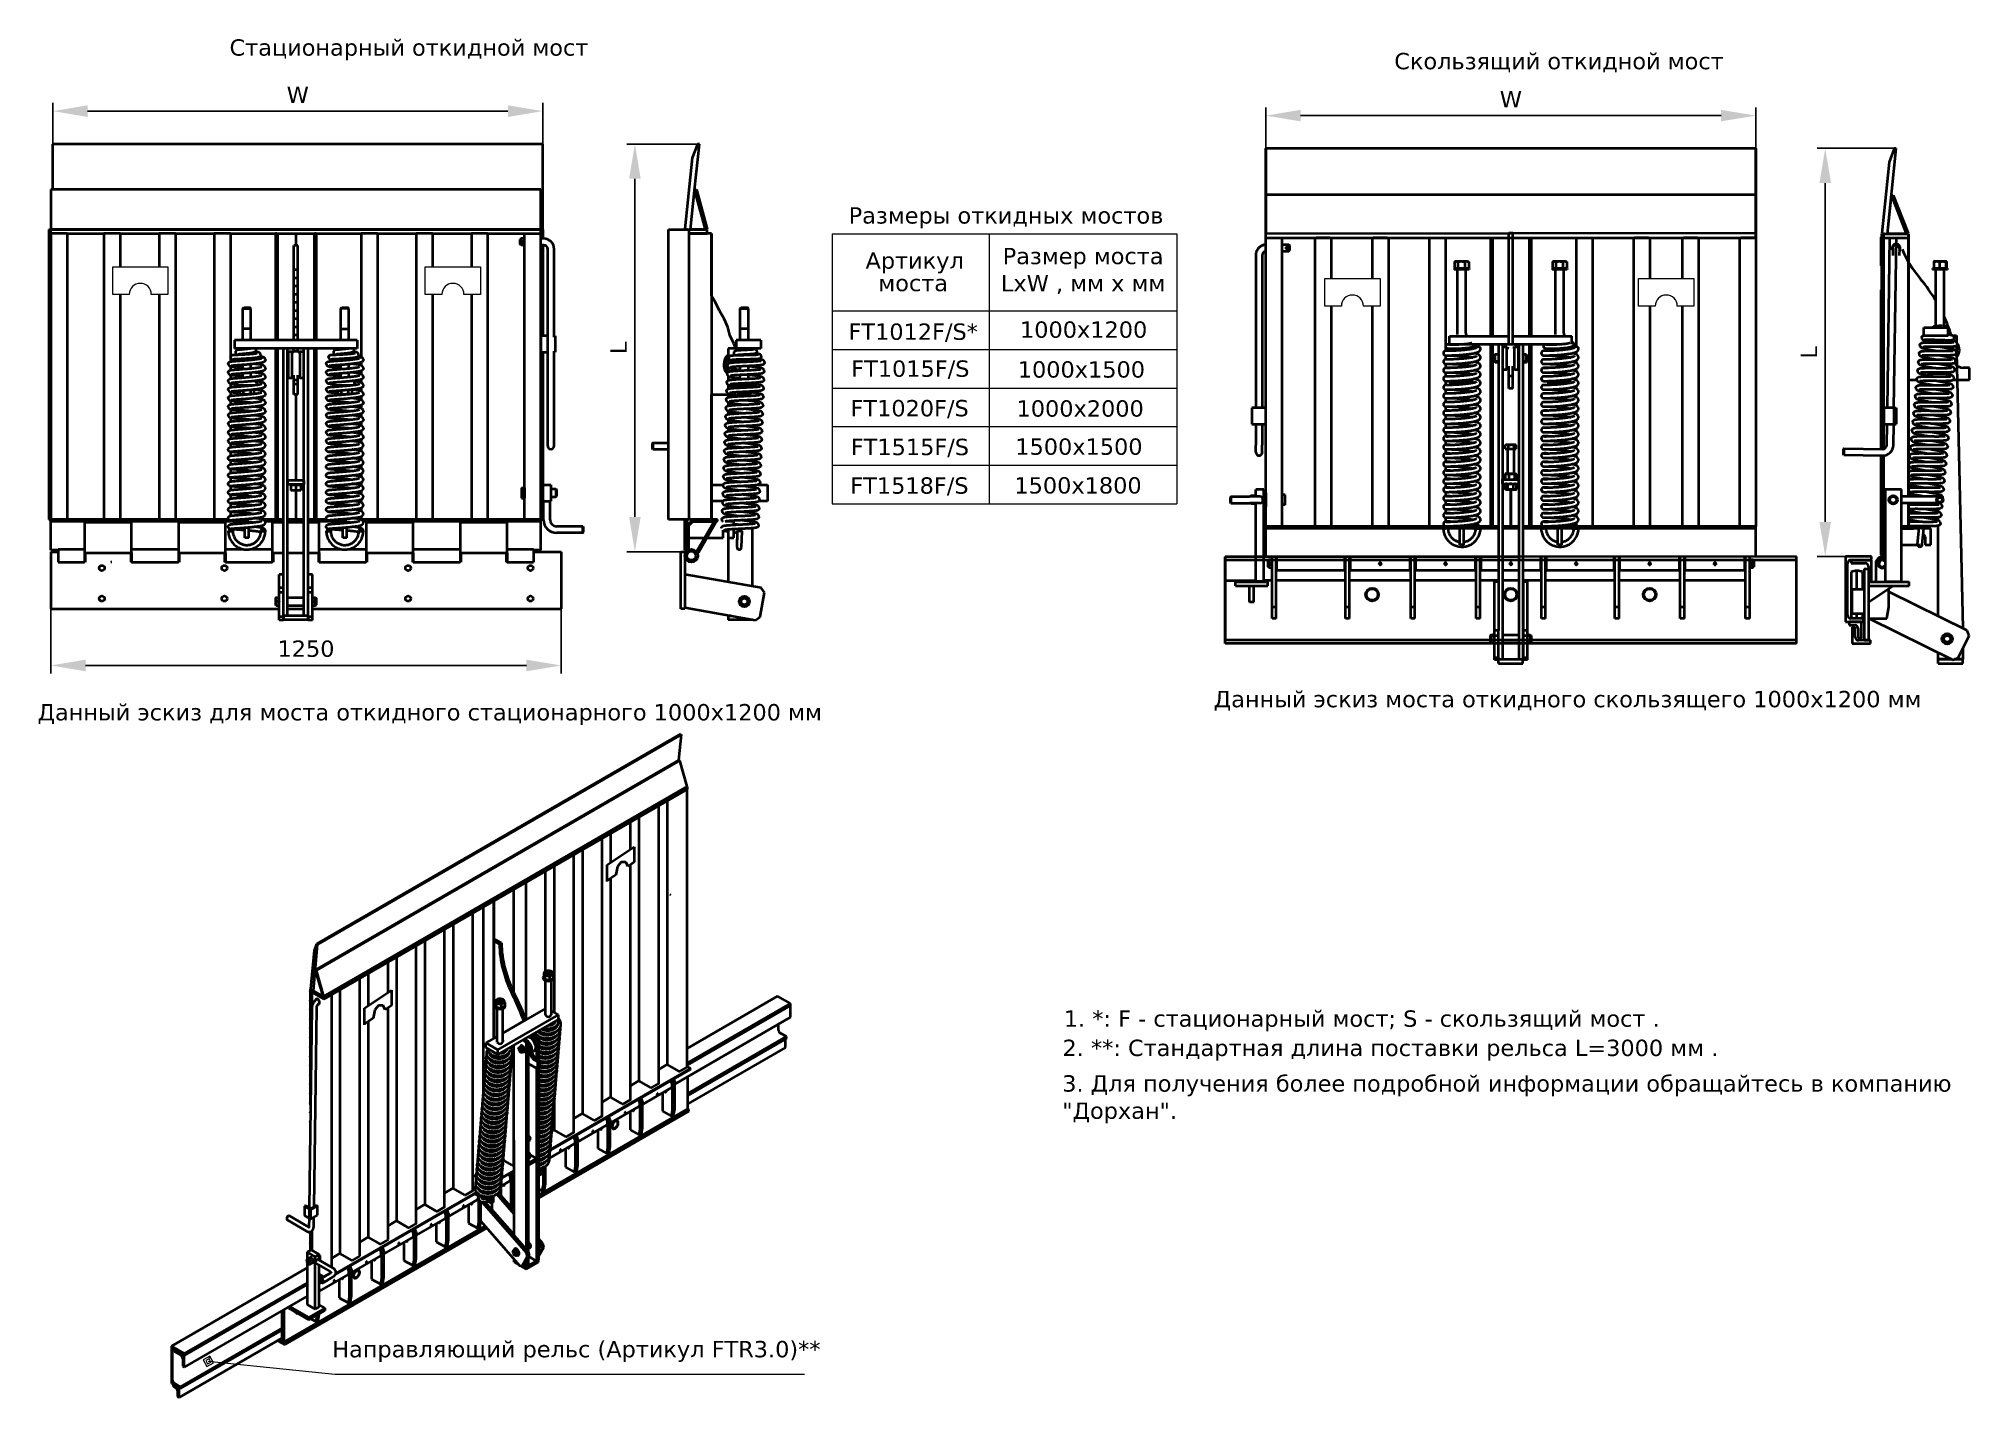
# Model space of a CAD drawing. Header units: millimetres. Extents: x 30271 to 35001, y 5679 to 9007.
import ezdxf

# ---------------------------------------------------------------- set-up
doc = ezdxf.new("R2010")
doc.units = ezdxf.units.MM
doc.linetypes.add('K5LT_BASIC', pattern=[0])
doc.linetypes.add('K5LT_THIN', pattern=[0])
for name, color, linetype in [('0 VIEW0', 7, 'Continuous'), ('0 VIEW4', 7, 'Continuous'), ('Системный слой', 7, 'Continuous')]:
    doc.layers.add(name, color=color, linetype=linetype)
doc.styles.get("Standard").update_dxf_attribs({"font": 'verdana.TTF'})
doc.dimstyles.new('ISO-25', dxfattribs={"dimtxt": 80, "dimasz": 85, "dimexe": 20, "dimexo": 0, "dimgap": 20, "dimtad": 1, "dimtxsty": 'Standard', "dimcen": 2.5, "dimadec": 0, "dimazin": 0, "dimtfac": 1, "dimtmove": 0, "dimatfit": 3, "dimfxl": 0, "dimarcsym": 0})

msp = doc.modelspace()

# ---------------------------------------------------------------- texts
at = {"layer": '0 VIEW4', "color": 7, "lineweight": 0}
for s, p in [('Стационарный откидной мост ', (30738.347, 8965.337)), ('Скользящий откидной мост ', (33591.658, 8932.016)), ('Размеры откидных мостов', (32255.057, 8553.997)), ('Данный эскиз для моста откидного стационарного 1000х1200 мм', (30267.993, 7337.087)), ('Данный эскиз моста откидного скользящего 1000х1200 мм', (33149.255, 7369.235)), ('1. *: F - стационарный мост; S - скользящий мост . ', (32782.09, 6586.661)), ('2. **: Стандартная длина поставки рельса L=3000 мм .', (32778.874, 6514.977)), ('Направляющий рельс (Артикул FTR3.0)**', (30990.02, 5777.002))]:
    msp.add_text(s, height=40, dxfattribs=at).set_placement(p)
at = {"layer": '0 VIEW4', "color": 7, "lineweight": 0, "char_height": 40}
for s, insert, width, attachment_point in [('Артикул', (32416.724, 8457.709), 1815, 5), ('Размер моста\\PLxW , мм x мм', (32829.421, 8438.018), 1815, 5), ('моста', (32413.086, 8408.018), 1815, 5), ('FT1012F/S*', (32413.2, 8286.701), 1815, 5), ('1000x1200', (32830.688, 8293.953), 1815, 5), ('FT1015F/S', (32406.165, 8196.212), 1815, 5), ('1000x1500', (32825.203, 8196.338), 1815, 5), ('FT1020F/S', (32404.411, 8099.324), 1815, 5), ('1000x2000', (32822.181, 8100.72), 1815, 5), ('FT1515F/S', (32405.094, 8004.335), 1815, 5), ('1500x1500', (32819.16, 8007.337), 1815, 5), ('FT1518F/S', (32403.877, 7909.788), 1815, 5), ('1500x1800', (32816.923, 7912.403), 1815, 5), ('{\\C256;3. Для получения более подробной информации обращайтесь в компанию \\P"Дорхан".}', (32778.202, 6467.757), 6457.18267, 1)]:
    msp.add_mtext(s, dxfattribs=dict(at, insert=insert, width=width, attachment_point=attachment_point))

# ---------------------------------------------------------------- blocks, each defined once
blk = doc.blocks.new('*D346')
at = {"layer": '0 VIEW4', "color": 0, "lineweight": -2}
for p, q in [((34816.1, 8738.3), (34627.4, 8738.3)), ((34647.4, 8653.3), (34647.4, 7823.3)), ((34697, 7738.3), (34627.4, 7738.3))]:
    blk.add_line(p, q, dxfattribs=at)
at = {"layer": '0 VIEW4', "color": 0}
for points in [[(34661.6, 8653.3), (34633.2, 8653.3), (34647.4, 8738.3)], [(34633.2, 7823.3), (34661.6, 7823.3), (34647.4, 7738.3)]]:
    blk.add_solid(points, dxfattribs=at)
at = {"layer": 'Defpoints', "color": 0}
for p in [(34816.1, 8738.3), (34647.4, 7738.3), (34697, 7738.3)]:
    blk.add_point(p, dxfattribs=at)
at = {"layer": '0 VIEW4', "color": 0, "linetype": 'K5LT_BASIC', "lineweight": 0, "ltscale": 100, "insert": (34607.4, 8238.3), "char_height": 40, "attachment_point": 5, "rotation": 90}
blk.add_mtext('L', dxfattribs=at)
blk = doc.blocks.new('*D388')
at = {"layer": '0 VIEW4', "color": 0, "lineweight": -2}
for p, q in [((30300.7, 7610.3), (30300.7, 7451.6)), ((31550.7, 7610.3), (31550.7, 7451.6)), ((30385.7, 7471.6), (31465.7, 7471.6))]:
    blk.add_line(p, q, dxfattribs=at)
at = {"layer": '0 VIEW4', "color": 0}
for points in [[(30385.7, 7485.7), (30385.7, 7457.4), (30300.7, 7471.6)], [(31465.7, 7457.4), (31465.7, 7485.7), (31550.7, 7471.6)]]:
    blk.add_solid(points, dxfattribs=at)
at = {"layer": 'Defpoints', "color": 0}
for p in [(30300.7, 7610.3), (31550.7, 7610.3), (31550.7, 7471.6)]:
    blk.add_point(p, dxfattribs=at)
at = {"layer": '0 VIEW4', "color": 0, "linetype": 'K5LT_BASIC', "lineweight": 0, "ltscale": 100, "insert": (30925.7, 7512.4), "char_height": 40, "attachment_point": 5}
blk.add_mtext('1250', dxfattribs=at)
blk = doc.blocks.new('*D389')
at = {"layer": '0 VIEW4', "color": 0, "lineweight": -2}
for p, q in [((30305.5, 8748.1), (30305.5, 8849.4)), ((31505.5, 8748.1), (31505.5, 8849.4)), ((30390.5, 8829.4), (31420.5, 8829.4))]:
    blk.add_line(p, q, dxfattribs=at)
at = {"layer": '0 VIEW4', "color": 0}
for points in [[(30390.5, 8843.6), (30390.5, 8815.2), (30305.5, 8829.4)], [(31420.5, 8815.2), (31420.5, 8843.6), (31505.5, 8829.4)]]:
    blk.add_solid(points, dxfattribs=at)
at = {"layer": 'Defpoints', "color": 0}
for p in [(31505.5, 8829.4), (30305.5, 8748.1), (31505.5, 8748.1)]:
    blk.add_point(p, dxfattribs=at)
at = {"layer": '0 VIEW4', "color": 0, "linetype": 'K5LT_BASIC', "lineweight": 0, "ltscale": 100, "insert": (30905.5, 8869.4), "char_height": 40, "attachment_point": 5}
blk.add_mtext('W', dxfattribs=at)
blk = doc.blocks.new('*D390')
at = {"layer": '0 VIEW4', "color": 0, "lineweight": -2}
for p, q in [((31884.6, 8748.7), (31711.4, 8748.7)), ((31731.4, 7835.3), (31731.4, 8663.7)), ((31843.7, 7750.3), (31711.4, 7750.3))]:
    blk.add_line(p, q, dxfattribs=at)
at = {"layer": '0 VIEW4', "color": 0}
for points in [[(31745.6, 8663.7), (31717.2, 8663.7), (31731.4, 8748.7)], [(31717.2, 7835.3), (31745.6, 7835.3), (31731.4, 7750.3)]]:
    blk.add_solid(points, dxfattribs=at)
at = {"layer": 'Defpoints', "color": 0}
for p in [(31731.4, 8748.7), (31884.6, 8748.7), (31843.7, 7750.3)]:
    blk.add_point(p, dxfattribs=at)
at = {"layer": '0 VIEW4', "color": 0, "linetype": 'K5LT_BASIC', "lineweight": 0, "ltscale": 100, "insert": (31691.4, 8249.5), "char_height": 40, "attachment_point": 5, "rotation": 90}
blk.add_mtext('L', dxfattribs=at)
blk = doc.blocks.new('*D391')
at = {"layer": '0 VIEW4', "color": 0, "lineweight": -2}
for p, q in [((33277.3, 8738.3), (33277.3, 8838.4)), ((33362.3, 8818.4), (34392.3, 8818.4)), ((34477.3, 8738.3), (34477.3, 8838.4))]:
    blk.add_line(p, q, dxfattribs=at)
at = {"layer": '0 VIEW4', "color": 0}
for points in [[(33362.3, 8832.6), (33362.3, 8804.3), (33277.3, 8818.4)], [(34392.3, 8804.3), (34392.3, 8832.6), (34477.3, 8818.4)]]:
    blk.add_solid(points, dxfattribs=at)
at = {"layer": 'Defpoints', "color": 0}
for p in [(34477.3, 8818.4), (33277.3, 8738.3), (34477.3, 8738.3)]:
    blk.add_point(p, dxfattribs=at)
at = {"layer": '0 VIEW4', "color": 0, "linetype": 'K5LT_BASIC', "lineweight": 0, "ltscale": 100, "insert": (33877.3, 8858.4), "char_height": 40, "attachment_point": 5}
blk.add_mtext('W', dxfattribs=at)

# ---------------------------------------------------------------- dimensions: what is measured, and where the dimension line sits
at = {"layer": '0 VIEW4', "color": 7, "lineweight": 0}
for base, p1, p2, picture, middle in [((31505.541, 8829.403), (30305.541, 8748.133), (31505.541, 8748.133), '*D389', (30905.541, 8869.403)), ((34477.311, 8818.424), (33277.311, 8738.281), (34477.311, 8738.281), '*D391', (33877.311, 8858.424))]:
    dim = msp.add_linear_dim(base=base, p1=p1, p2=p2, text='W', dimstyle='ISO-25', override={"dimtxt": 40}, dxfattribs=at)
    dim.commit()
    dim.dimension.update_dxf_attribs({"geometry": picture, "text_midpoint": middle})
for base, p1, p2, picture, middle in [((31731.416, 8748.656), (31843.726, 7750.284), (31884.627, 8748.656), '*D390', (31691.416, 8249.47)), ((34647.403, 7738.278), (34816.083, 8738.281), (34697.013, 7738.278), '*D346', (34607.403, 8238.28))]:
    dim = msp.add_linear_dim(base=base, p1=p1, p2=p2, angle=90, text='L', dimstyle='ISO-25', override={"dimtxt": 40}, dxfattribs=at)
    dim.commit()
    dim.dimension.update_dxf_attribs({"geometry": picture, "text_midpoint": middle})
dim = msp.add_linear_dim(base=(31550.734, 7471.558), p1=(30300.734, 7610.284), p2=(31550.734, 7610.284), dimstyle='ISO-25', override={"dimtxt": 40}, dxfattribs=at)
dim.commit()
dim.dimension.update_dxf_attribs({"geometry": '*D388', "text_midpoint": (30925.734, 7512.398)})

# ---------------------------------------------------------------- linework, layer by layer
at = {"color": 5, "linetype": 'K5LT_BASIC', "lineweight": 40, "ltscale": 0.5}
for p, q in [((33277.311, 8738.281), (33277.311, 8738.782)), ((34477.311, 8738.281), (33277.311, 8738.281)), ((33277.311, 8738.281), (33277.311, 8531.17)), ((33277.311, 8624.22), (33277.311, 8738.281)), ((33277.311, 8102.278), (33277.311, 8738.281)), ((34477.311, 8738.281), (34477.311, 8738.782)), ((34477.311, 8738.281), (34477.311, 7812.278)), ((34477.311, 8624.22), (34477.311, 8738.281)), ((34803.621, 8704.359), (34786.084, 8530.24)), ((34800.013, 8528.837), (34821.058, 8737.78)), ((34816.083, 8738.281), (34803.621, 8704.359)), ((34821.058, 8737.78), (34816.083, 8738.281)), ((34477.311, 8624.22), (33277.311, 8624.22)), ((34477.311, 8531.17), (34477.311, 8624.22)), ((34800.013, 8528.837), (34809.385, 8621.888)), ((34809.385, 8621.888), (34814.038, 8623.719)), ((34809.385, 8621.888), (34846.013, 8528.837)), ((34809.385, 8621.888), (34846.013, 8528.837)), ((34814.038, 8623.719), (34850.666, 8530.668)), ((33277.311, 8529.338), (33277.311, 8531.17)), ((33277.311, 8529.338), (34477.311, 8531.17)), ((33277.311, 7812.278), (33277.311, 8531.17)), ((33277.311, 8519.338), (33277.311, 8529.338)), ((33277.311, 8519.338), (34477.311, 8519.338)), ((33277.311, 8502.319), (33277.311, 8519.338)), ((33280.311, 8519.338), (33314.311, 8519.338)), ((33317.311, 7812.278), (33317.311, 8519.338)), ((33397.311, 8519.338), (33397.311, 7812.278)), ((33434.311, 8519.338), (33400.311, 8519.338)), ((33437.311, 8519.338), (33437.311, 8419.428)), ((33537.311, 8519.338), (33537.311, 8419.428)), ((33574.311, 8519.338), (33540.311, 8519.338)), ((33577.311, 8519.338), (33577.311, 7812.278)), ((33677.311, 8519.338), (33677.311, 7812.278)), ((33717.311, 8519.338), (33717.311, 8245.9)), ((33827.311, 8519.338), (33827.311, 8278.577)), ((33832.311, 8519.338), (33832.311, 8278.577)), ((33882.111, 8530.261), (33872.111, 8530.261)), ((33872.111, 8337.425), (33872.111, 8530.261)), ((33882.111, 8337.425), (33882.111, 8530.261)), ((33922.311, 8519.338), (33922.311, 8278.577)), ((33927.311, 8519.338), (33927.311, 8278.577)), ((34037.311, 8519.338), (34037.311, 8253.645)), ((34077.311, 8519.338), (34077.311, 7812.278)), ((34177.311, 8519.338), (34177.311, 7812.278)), ((34214.311, 8519.338), (34180.311, 8519.338)), ((34217.311, 8519.338), (34217.311, 8419.428)), ((34297.311, 8519.338), (34297.311, 8419.428)), ((34334.311, 8519.338), (34300.311, 8519.338)), ((34337.311, 8519.338), (34337.311, 7812.278)), ((34437.311, 8519.338), (34437.311, 7812.278)), ((34474.311, 8519.338), (34440.311, 8519.338)), ((34477.311, 8529.338), (34477.311, 8531.17)), ((34477.311, 8519.338), (34477.311, 8529.338)), ((34477.311, 8519.338), (34477.311, 7812.278)), ((34786.013, 8520.959), (34784.013, 8520.959)), ((34786.013, 8520.959), (34784.013, 8520.959)), ((34784.013, 8508.175), (34784.013, 8520.959)), ((34786.013, 8520.959), (34784.013, 8520.959)), ((34786.013, 8520.959), (34784.013, 8520.959)), ((34786.013, 8520.959), (34784.013, 8520.959)), ((34786.013, 8520.959), (34784.013, 8520.959)), ((34786.013, 8520.959), (34784.013, 8520.959)), ((34786.013, 8520.959), (34784.013, 8520.959)), ((34786.013, 8520.959), (34784.013, 8520.959)), ((34786.013, 8520.959), (34784.013, 8520.959)), ((34786.013, 8520.959), (34784.013, 8520.959)), ((34786.013, 8520.959), (34784.013, 8520.959)), ((34786.013, 8520.959), (34784.013, 8520.959)), ((34786.013, 8520.959), (34784.013, 8520.959)), ((34786.013, 8520.959), (34784.013, 8520.959)), ((34786.013, 8520.959), (34784.013, 8520.959)), ((34786.013, 8520.959), (34784.013, 8520.959)), ((34786.013, 8520.959), (34784.013, 8520.959)), ((34786.013, 8520.959), (34784.013, 8520.959)), ((34786.013, 8520.959), (34784.013, 8520.959)), ((34786.013, 8528.837), (34851.013, 8528.837)), ((34786.013, 8001.699), (34786.013, 8528.837)), ((34786.084, 8530.24), (34800.013, 8528.837)), ((34790.731, 8511.616), (34790.731, 8524.4)), ((34791.013, 8518.837), (34791.013, 8528.837)), ((34791.013, 8102.278), (34791.013, 8528.837)), ((34791.013, 8518.837), (34851.013, 8518.837)), ((34794.013, 8518.837), (34848.013, 8518.837)), ((34799.66, 8102.278), (34806.017, 8518.837)), ((34846.013, 8528.837), (34800.013, 8528.837)), ((34815.662, 8102.278), (34822.019, 8518.837)), ((34846.013, 8528.837), (34850.666, 8530.668)), ((34851.013, 8518.837), (34851.013, 8528.837)), ((34851.013, 8528.837), (34851.013, 7885.278)), ((34851.013, 7885.278), (34851.013, 8528.837)), ((33252.311, 8476.34), (33252.311, 8102.278)), ((33268.311, 8476.34), (33268.311, 8102.278)), ((33317.311, 8502.338), (33333.311, 8502.338)), ((33317.311, 8486.338), (33333.311, 8486.338)), ((33333.311, 8502.338), (33335.311, 8500.338)), ((33333.311, 8494.216), (33333.311, 8502.338)), ((33333.311, 8486.338), (33333.311, 8494.216)), ((33333.311, 8486.338), (33335.311, 8488.338)), ((33335.311, 8500.338), (33335.311, 8494.247)), ((33335.311, 8494.247), (33335.311, 8488.338)), ((34784.013, 8498.996), (34784.013, 8508.175)), ((34786.013, 8508.175), (34784.013, 8508.175)), ((34786.013, 8498.996), (34784.013, 8498.996)), ((34784.013, 8490.635), (34784.013, 8498.996)), ((34786.013, 8490.635), (34784.013, 8490.635)), ((34784.013, 8480.959), (34784.013, 8490.635)), ((34784.013, 8468.175), (34784.013, 8480.959)), ((34786.013, 8480.959), (34784.013, 8480.959)), ((34784.013, 8458.996), (34784.013, 8468.175)), ((34786.013, 8468.175), (34784.013, 8468.175)), ((34792.731, 8511.616), (34790.731, 8511.616)), ((34790.731, 8502.437), (34790.731, 8511.616)), ((34792.731, 8502.437), (34790.731, 8502.437)), ((34790.731, 8494.076), (34790.731, 8502.437)), ((34792.731, 8494.076), (34790.731, 8494.076)), ((34790.731, 8484.4), (34790.731, 8494.076)), ((34790.731, 8471.616), (34790.731, 8484.4)), ((34792.731, 8484.4), (34790.731, 8484.4)), ((34792.731, 8471.616), (34790.731, 8471.616)), ((34790.731, 8462.437), (34790.731, 8471.616)), ((34813.014, 8493.959), (34812.74, 8475.961)), ((34829.012, 8493.715), (34828.738, 8475.717)), ((33775.311, 8444.086), (33738.311, 8444.086)), ((33738.311, 8444.086), (33738.311, 8441.086)), ((33775.311, 8441.086), (33738.311, 8441.086)), ((33739.519, 8460.226), (33739.519, 8445.945)), ((33739.519, 8445.945), (33740.019, 8445.64)), ((33742.711, 8462.086), (33740.019, 8460.531)), ((33740.019, 8445.64), (33742.711, 8444.086)), ((33742.711, 8462.086), (33749.073, 8462.086)), ((33746.811, 8282.64), (33746.811, 8441.086)), ((33747.306, 8460.226), (33747.306, 8445.945)), ((33749.073, 8462.086), (33770.911, 8462.086)), ((33764.598, 8460.226), (33764.598, 8445.945)), ((33766.811, 8285.999), (33766.811, 8441.086)), ((33770.911, 8462.086), (33773.604, 8460.531)), ((33773.604, 8445.64), (33770.911, 8444.086)), ((33774.103, 8445.945), (33773.604, 8445.64)), ((33774.103, 8460.226), (33774.103, 8445.945)), ((33775.311, 8444.086), (33775.311, 8441.086)), ((34015.311, 8444.086), (33978.311, 8444.086)), ((33978.311, 8444.086), (33978.311, 8441.086)), ((34015.311, 8441.086), (33978.311, 8441.086)), ((33979.519, 8460.226), (33979.519, 8445.945)), ((33979.519, 8445.945), (33980.019, 8445.64)), ((33982.711, 8462.086), (33980.019, 8460.531)), ((33980.019, 8445.64), (33982.711, 8444.086)), ((33982.711, 8462.086), (33989.073, 8462.086)), ((33986.811, 8282.64), (33986.811, 8441.086)), ((33987.306, 8460.226), (33987.306, 8445.945)), ((33989.073, 8462.086), (34010.911, 8462.086)), ((34004.598, 8460.226), (34004.598, 8445.945)), ((34006.811, 8285.999), (34006.811, 8441.086)), ((34010.911, 8462.086), (34013.604, 8460.531)), ((34013.604, 8445.64), (34010.911, 8444.086)), ((34014.103, 8445.945), (34013.604, 8445.64)), ((34014.103, 8460.226), (34014.103, 8445.945)), ((34015.311, 8444.086), (34015.311, 8441.086)), ((34786.013, 8458.996), (34784.013, 8458.996)), ((34784.013, 8450.635), (34784.013, 8458.996)), ((34786.013, 8450.635), (34784.013, 8450.635)), ((34792.731, 8462.437), (34790.731, 8462.437)), ((34790.731, 8454.076), (34790.731, 8462.437)), ((34792.731, 8454.076), (34790.731, 8454.076)), ((34790.731, 8444.4), (34790.731, 8454.076)), ((34790.731, 8431.616), (34790.731, 8444.4)), ((34792.731, 8444.4), (34790.731, 8444.4)), ((34792.731, 8431.616), (34790.731, 8431.616)), ((34790.731, 8422.437), (34790.731, 8431.616)), ((34792.731, 8422.437), (34790.731, 8422.437)), ((34790.731, 8414.076), (34790.731, 8422.437)), ((34947.116, 8444.086), (34910.116, 8444.086)), ((34910.116, 8444.086), (34910.116, 8441.086)), ((34947.116, 8441.086), (34910.116, 8441.086)), ((34913.145, 8460.226), (34913.145, 8445.945)), ((34914.516, 8462.086), (34913.592, 8461.552)), ((34913.592, 8444.619), (34914.516, 8444.086)), ((34914.516, 8462.086), (34940.403, 8462.086)), ((34918.616, 8302.504), (34918.616, 8441.086)), ((34927.624, 8460.226), (34927.624, 8445.945)), ((34938.616, 8302.504), (34938.616, 8441.086)), ((34940.403, 8462.086), (34942.716, 8462.086)), ((34942.716, 8462.086), (34943.641, 8461.552)), ((34943.641, 8444.619), (34942.716, 8444.086)), ((34943.096, 8460.226), (34943.096, 8445.945)), ((34944.088, 8460.226), (34944.088, 8445.945)), ((34947.116, 8444.086), (34947.116, 8441.086)), ((33872.111, 8258.075), (33872.111, 8397.249)), ((33882.111, 8258.075), (33882.111, 8397.249)), ((34784.013, 8382.437), (34784.013, 8391.616)), ((34786.013, 8382.437), (34784.013, 8382.437)), ((34784.013, 8374.076), (34784.013, 8382.437)), ((34786.013, 8374.076), (34784.013, 8374.076)), ((34784.013, 8364.4), (34784.013, 8374.076)), ((34792.731, 8414.076), (34790.731, 8414.076)), ((34790.731, 8404.4), (34790.731, 8414.076)), ((34790.731, 8391.616), (34790.731, 8404.4)), ((34792.731, 8404.4), (34790.731, 8404.4)), ((34792.731, 8391.616), (34790.731, 8391.616)), ((33437.311, 8351.891), (33437.311, 7812.278)), ((33537.311, 8351.891), (33537.311, 7812.278)), ((34217.311, 8351.891), (34217.311, 7812.278)), ((34297.311, 8351.891), (34297.311, 7812.278)), ((34786.013, 8364.4), (34784.013, 8364.4)), ((34784.013, 8351.616), (34784.013, 8364.4)), ((34784.013, 8342.437), (34784.013, 8351.616)), ((34786.013, 8351.616), (34784.013, 8351.616)), ((34786.013, 8342.437), (34784.013, 8342.437)), ((34784.013, 8334.076), (34784.013, 8342.437)), ((34786.013, 8334.076), (34784.013, 8334.076)), ((34784.013, 8324.4), (34784.013, 8334.076)), ((33726.811, 8258.577), (33726.811, 8278.577)), ((33726.811, 8278.577), (33872.111, 8278.577)), ((33882.111, 8278.577), (34026.811, 8278.577)), ((34026.811, 8258.577), (34026.811, 8278.577)), ((34786.013, 8324.4), (34784.013, 8324.4)), ((34784.013, 8311.616), (34784.013, 8324.4)), ((34786.013, 8311.616), (34784.013, 8311.616)), ((34784.013, 8302.437), (34784.013, 8311.616)), ((34786.013, 8302.437), (34784.013, 8302.437)), ((34784.013, 8294.076), (34784.013, 8302.437)), ((34786.013, 8294.076), (34784.013, 8294.076)), ((34784.013, 8284.4), (34784.013, 8294.076)), ((34784.013, 8271.616), (34784.013, 8284.4)), ((34786.013, 8284.4), (34784.013, 8284.4)), ((34888.616, 8279.488), (34888.616, 8299.488)), ((34888.616, 8299.488), (34948.616, 8299.488)), ((34888.616, 8279.488), (34948.616, 8279.488)), ((34932.658, 8279.488), (34932.658, 8279.165)), ((34945.223, 8279.488), (34945.223, 8278.802)), ((34948.616, 8279.488), (34948.616, 8299.488)), ((34956.078, 8278.939), (34956.075, 8278.939)), ((34956.077, 8278.939), (34956.075, 8278.939)), ((34959.09, 8279.488), (34968.616, 8279.488)), ((34968.616, 8279.488), (34968.616, 8263.468)), ((33717.311, 8231.096), (33717.311, 8221.16)), ((33726.811, 8258.577), (33846.811, 8258.577)), ((33739.969, 8258.577), (33739.969, 8257.869)), ((33751.89, 8258.577), (33751.89, 8258.269)), ((33827.311, 8258.577), (33827.311, 7812.278)), ((33832.311, 8258.577), (33832.311, 7812.278)), ((33838.811, 8233.577), (33836.811, 8231.577)), ((33836.811, 8215.577), (33836.811, 8231.577)), ((33846.811, 8233.577), (33838.811, 8233.577)), ((33838.811, 8213.577), (33838.811, 8233.577)), ((33846.811, 8258.577), (33856.811, 8258.577)), ((33846.811, 8258.577), (33846.811, 7557.193)), ((33856.811, 8258.577), (33856.811, 7486.77)), ((33856.811, 8258.577), (33872.111, 8258.577)), ((33857.811, 8238.577), (33856.811, 8238.577)), ((33857.811, 8196.077), (33857.811, 8251.077)), ((33867.129, 8251.077), (33857.811, 8251.077)), ((33867.129, 8196.077), (33867.129, 8251.077)), ((33882.111, 8258.075), (33872.111, 8258.075)), ((33882.111, 8258.577), (33896.811, 8258.577)), ((33895.811, 8251.077), (33886.494, 8251.077)), ((33886.494, 8196.077), (33886.494, 8251.077)), ((33895.811, 8196.077), (33895.811, 8251.077)), ((33896.811, 8238.577), (33895.811, 8238.577)), ((33896.811, 8258.577), (33896.811, 7486.77)), ((33896.811, 8258.577), (33906.811, 8258.577)), ((33906.811, 8258.577), (33906.811, 7486.77)), ((33906.811, 8258.577), (33997.138, 8258.577)), ((33914.811, 8233.577), (33906.811, 8233.577)), ((33914.811, 8233.577), (33916.811, 8231.577)), ((33914.811, 8213.577), (33914.811, 8233.577)), ((33916.811, 8215.577), (33916.811, 8231.577)), ((33922.311, 8258.577), (33922.311, 7812.278)), ((33927.311, 8258.577), (33927.311, 7812.278)), ((33979.969, 8258.577), (33979.969, 8257.869)), ((33991.89, 8258.577), (33991.89, 8258.269)), ((34037.311, 8239.72), (34037.311, 8233.446)), ((34784.013, 8262.437), (34784.013, 8271.616)), ((34786.013, 8271.616), (34784.013, 8271.616)), ((34786.013, 8262.437), (34784.013, 8262.437)), ((34784.013, 8254.076), (34784.013, 8262.437)), ((34786.013, 8254.076), (34784.013, 8254.076)), ((34784.013, 8244.4), (34784.013, 8254.076)), ((34784.013, 8231.616), (34784.013, 8244.4)), ((34786.013, 8244.4), (34784.013, 8244.4)), ((34784.013, 8222.437), (34784.013, 8231.616)), ((34786.013, 8231.616), (34784.013, 8231.616)), ((34908.616, 8263.052), (34908.616, 8264.901)), ((34908.616, 8242.138), (34908.616, 8244.242)), ((34925.357, 8262.94), (34925.87, 8268.474)), ((34968.616, 8254.668), (34968.616, 8239.103)), ((34968.616, 8239.103), (34984.128, 7562.644)), ((33717.311, 8210.186), (33717.311, 8200.249)), ((33717.311, 8189.275), (33717.311, 8179.339)), ((33838.811, 8213.577), (33836.811, 8215.577)), ((33846.811, 8213.577), (33838.811, 8213.577)), ((33857.811, 8208.577), (33856.811, 8208.577)), ((33867.129, 8196.077), (33857.811, 8196.077)), ((33872.111, 8180.086), (33872.111, 8205.086)), ((33882.111, 8180.086), (33882.111, 8205.086)), ((33895.811, 8196.077), (33886.494, 8196.077)), ((33896.811, 8208.577), (33895.811, 8208.577)), ((33914.811, 8213.577), (33906.811, 8213.577)), ((33914.811, 8213.577), (33916.811, 8215.577)), ((34037.311, 8218.81), (34037.311, 8212.536)), ((34037.311, 8197.899), (34037.311, 8191.625)), ((34786.013, 8222.437), (34784.013, 8222.437)), ((34784.013, 8214.076), (34784.013, 8222.437)), ((34786.013, 8214.076), (34784.013, 8214.076)), ((34784.013, 8204.4), (34784.013, 8214.076)), ((34786.013, 8204.4), (34784.013, 8204.4)), ((34784.013, 8191.616), (34784.013, 8204.4)), ((34786.013, 8191.616), (34784.013, 8191.616)), ((34784.013, 8182.437), (34784.013, 8191.616)), ((34901.116, 8179.411), (34901.116, 8185.694)), ((34956.116, 8185.694), (34901.116, 8185.694)), ((34908.616, 8221.219), (34908.616, 8222.977)), ((34908.616, 8200.298), (34908.616, 8201.715)), ((35000.501, 8200.996), (34985.501, 8200.996)), ((35000.501, 8170.996), (35000.501, 8200.996)), ((33717.311, 8168.365), (33717.311, 8158.429)), ((33717.311, 8147.455), (33717.311, 8137.518)), ((33728.943, 8168.399), (33731.152, 8168.337)), ((33729.311, 8158.404), (33729.311, 8164.784)), ((33756.811, 8164.784), (33729.311, 8164.784)), ((33784.311, 8164.784), (33756.811, 8164.784)), ((33784.311, 8163.472), (33784.311, 8164.784)), ((33872.111, 8150.086), (33872.111, 8180.086)), ((33882.111, 8180.086), (33872.111, 8180.086)), ((33882.111, 8150.086), (33872.111, 8150.086)), ((33882.111, 8150.086), (33882.111, 8180.086)), ((33968.943, 8168.399), (33971.152, 8168.337)), ((33969.311, 8158.404), (33969.311, 8164.784)), ((33996.811, 8164.784), (33969.311, 8164.784)), ((34024.311, 8164.784), (33996.811, 8164.784)), ((34024.311, 8163.472), (34024.311, 8164.784)), ((34037.311, 8176.989), (34037.311, 8170.715)), ((34037.311, 8156.079), (34037.311, 8149.805)), ((34786.013, 8182.437), (34784.013, 8182.437)), ((34784.013, 8174.076), (34784.013, 8182.437)), ((34786.013, 8174.076), (34784.013, 8174.076)), ((34784.013, 8164.4), (34784.013, 8174.076)), ((34786.013, 8164.4), (34784.013, 8164.4)), ((34784.013, 8151.616), (34784.013, 8164.4)), ((34786.013, 8151.616), (34784.013, 8151.616)), ((34784.013, 8142.437), (34784.013, 8151.616)), ((34786.013, 8142.437), (34784.013, 8142.437)), ((34784.013, 8134.076), (34784.013, 8142.437)), ((34851.013, 8170.996), (34871.46, 8170.996)), ((34924.128, 8167.508), (34924.128, 8168.34)), ((34924.128, 8146.25), (34924.128, 8147.415)), ((34960.825, 8170.996), (35000.501, 8170.996)), ((33277.311, 8102.278), (33242.311, 8102.278)), ((33242.311, 8102.278), (33242.311, 8062.278)), ((33277.311, 8062.278), (33277.311, 8102.278)), ((33717.311, 8126.544), (33717.311, 8116.608)), ((33717.311, 8105.634), (33717.311, 8095.698)), ((34037.311, 8135.168), (34037.311, 8128.895)), ((34037.311, 8114.258), (34037.311, 8107.984)), ((34037.311, 8093.348), (34037.311, 8087.074)), ((34786.013, 8134.076), (34784.013, 8134.076)), ((34784.013, 8124.4), (34784.013, 8134.076)), ((34786.013, 8124.4), (34784.013, 8124.4)), ((34784.013, 8111.616), (34784.013, 8124.4)), ((34786.013, 8111.616), (34784.013, 8111.616)), ((34784.013, 8102.437), (34784.013, 8111.616)), ((34786.013, 8102.437), (34784.013, 8102.437)), ((34784.013, 8094.076), (34784.013, 8102.437)), ((34786.013, 8094.076), (34784.013, 8094.076)), ((34784.013, 8084.4), (34784.013, 8094.076)), ((34816.013, 8102.278), (34791.013, 8102.278)), ((34791.013, 8102.278), (34791.013, 8062.278)), ((34816.013, 8102.278), (34821.013, 8102.278)), ((34816.013, 8102.278), (34816.013, 8062.278)), ((34816.013, 8062.278), (34816.013, 8102.278)), ((34821.013, 8102.278), (34821.013, 8062.278)), ((34924.128, 8124.99), (34924.128, 8126.493)), ((34924.128, 8103.727), (34924.128, 8105.572)), ((33242.311, 8062.278), (33277.311, 8062.278)), ((33252.311, 8062.278), (33252.311, 8011.391)), ((33268.311, 8062.278), (33268.311, 8011.391)), ((33277.311, 7894.778), (33277.311, 8062.278)), ((33717.311, 8084.724), (33717.311, 8074.788)), ((33717.311, 8063.814), (33717.311, 8053.877)), ((33717.311, 8042.903), (33717.311, 8032.967)), ((34037.311, 8072.438), (34037.311, 8066.164)), ((34037.311, 8051.527), (34037.311, 8045.253)), ((34786.013, 8084.4), (34784.013, 8084.4)), ((34784.013, 8071.616), (34784.013, 8084.4)), ((34786.013, 8071.616), (34784.013, 8071.616)), ((34784.013, 8062.437), (34784.013, 8071.616)), ((34786.013, 8062.437), (34784.013, 8062.437)), ((34784.013, 8054.076), (34784.013, 8062.437)), ((34786.013, 8054.076), (34784.013, 8054.076)), ((34784.013, 8044.4), (34784.013, 8054.076)), ((34786.013, 8044.4), (34784.013, 8044.4)), ((34784.013, 8031.616), (34784.013, 8044.4)), ((34791.013, 8062.278), (34816.013, 8062.278)), ((34791.013, 8002.047), (34791.013, 8062.278)), ((34798.275, 8011.513), (34799.05, 8062.278)), ((34814.274, 8011.269), (34815.052, 8062.278)), ((34816.013, 8062.278), (34821.013, 8062.278)), ((34924.128, 8082.461), (34924.128, 8084.655)), ((34924.128, 8061.191), (34924.128, 8063.741)), ((34924.128, 8039.917), (34924.128, 8042.831)), ((33252.311, 7993.665), (33252.311, 8011.391)), ((33252.311, 7995.117), (33252.311, 7993.667)), ((33252.311, 7993.665), (33252.311, 7993.667)), ((33268.311, 7993.665), (33268.311, 8011.391)), ((33268.311, 7995.117), (33268.311, 7993.667)), ((33268.311, 7993.665), (33268.311, 7993.667)), ((33717.311, 8021.993), (33717.311, 8012.057)), ((33717.311, 8001.083), (33717.311, 7991.146)), ((33863.122, 8001.97), (33863.122, 8010.552)), ((33863.122, 8001.97), (33871.825, 8001.97)), ((33863.95, 8011.126), (33865.411, 8011.97)), ((33888.211, 8011.97), (33865.411, 8011.97)), ((33868.811, 8000.37), (33868.811, 7941.57)), ((33871.825, 8001.97), (33871.825, 8010.552)), ((33871.825, 8001.97), (33885.514, 8001.97)), ((33884.811, 8000.37), (33884.811, 7941.57)), ((33885.514, 8001.97), (33885.514, 8010.552)), ((33885.514, 8001.97), (33890.501, 8001.97)), ((33889.673, 8011.126), (33888.211, 8011.97)), ((33890.501, 8001.97), (33890.501, 8010.552)), ((34037.311, 8030.617), (34037.311, 8024.343)), ((34037.311, 8009.707), (34037.311, 8003.433)), ((34691.105, 8001.147), (34690.922, 7989.148)), ((34693.135, 8003.116), (34691.105, 8001.147)), ((34693.135, 8003.116), (34692.891, 7987.118)), ((34693.135, 8003.116), (34788.124, 8001.666)), ((34784.013, 8022.437), (34784.013, 8031.616)), ((34786.013, 8031.616), (34784.013, 8031.616)), ((34786.013, 8022.437), (34784.013, 8022.437)), ((34784.013, 8014.076), (34784.013, 8022.437)), ((34786.013, 8014.076), (34784.013, 8014.076)), ((34784.013, 8004.4), (34784.013, 8014.076)), ((34786.013, 8004.4), (34784.013, 8004.4)), ((34784.013, 8001.729), (34784.013, 8004.4)), ((34924.128, 8018.637), (34924.128, 8021.927)), ((34924.128, 7997.35), (34924.128, 8001.029)), ((33717.311, 7980.172), (33717.311, 7970.236)), ((33717.311, 7959.262), (33717.311, 7949.326)), ((34037.311, 7988.796), (34037.311, 7982.523)), ((34037.311, 7967.886), (34037.311, 7961.612)), ((34037.311, 7946.976), (34037.311, 7940.702)), ((34692.891, 7987.118), (34690.922, 7989.148)), ((34692.891, 7987.118), (34787.88, 7985.668)), ((34784.013, 7982.437), (34784.013, 7985.727)), ((34786.013, 7982.437), (34784.013, 7982.437)), ((34784.013, 7974.076), (34784.013, 7982.437)), ((34786.013, 7974.076), (34784.013, 7974.076)), ((34784.013, 7964.4), (34784.013, 7974.076)), ((34786.013, 7964.4), (34784.013, 7964.4)), ((34784.013, 7951.616), (34784.013, 7964.4)), ((34784.013, 7942.437), (34784.013, 7951.616)), ((34786.013, 7951.616), (34784.013, 7951.616)), ((34786.013, 7737.278), (34786.013, 7985.697)), ((34791.013, 7737.278), (34791.013, 7985.81)), ((34924.128, 7976.055), (34924.128, 7980.138)), ((34924.128, 7954.75), (34924.128, 7959.257)), ((33272.311, 7902.278), (33252.311, 7902.278)), ((33252.311, 7885.278), (33252.311, 7902.278)), ((33272.311, 7677.278), (33272.311, 7902.278)), ((33717.311, 7938.352), (33717.311, 7928.416)), ((33717.311, 7917.442), (33717.311, 7907.505)), ((33856.811, 7916.77), (33856.811, 7926.77)), ((33856.811, 7926.77), (33896.811, 7926.77)), ((33856.811, 7916.77), (33896.811, 7916.77)), ((33862.955, 7915.265), (33865.561, 7916.77)), ((33862.955, 7903.475), (33862.955, 7915.265)), ((33865.561, 7901.97), (33862.955, 7903.475)), ((33863.211, 7940.065), (33863.211, 7928.275)), ((33865.561, 7941.57), (33864.122, 7940.739)), ((33864.122, 7927.601), (33865.561, 7926.77)), ((33865.561, 7941.57), (33888.061, 7941.57)), ((33888.061, 7901.97), (33865.561, 7901.97)), ((33869.883, 7903.475), (33869.883, 7915.265)), ((33872.306, 7940.065), (33872.306, 7928.275)), ((33877.311, 7901.97), (33877.311, 7812.278)), ((33877.311, 7901.97), (33877.311, 7812.278)), ((33877.311, 7812.278), (33877.311, 7901.97)), ((33877.311, 7901.97), (33877.311, 7812.278)), ((33883.74, 7903.475), (33883.74, 7915.265)), ((33885.907, 7940.065), (33885.907, 7928.275)), ((33888.061, 7941.57), (33889.501, 7940.739)), ((33889.501, 7927.601), (33888.061, 7926.77)), ((33890.668, 7915.265), (33888.061, 7916.77)), ((33888.061, 7901.97), (33890.668, 7903.475)), ((33890.412, 7940.065), (33890.412, 7928.275)), ((33890.668, 7903.475), (33890.668, 7915.265)), ((33896.811, 7916.77), (33896.811, 7926.77)), ((34037.311, 7926.065), (34037.311, 7919.792)), ((34037.311, 7905.155), (34037.311, 7898.881)), ((34786.013, 7942.437), (34784.013, 7942.437)), ((34784.013, 7934.076), (34784.013, 7942.437)), ((34786.013, 7934.076), (34784.013, 7934.076)), ((34784.013, 7924.4), (34784.013, 7934.076)), ((34786.013, 7924.4), (34784.013, 7924.4)), ((34784.013, 7911.616), (34784.013, 7924.4)), ((34786.013, 7911.616), (34784.013, 7911.616)), ((34784.013, 7902.437), (34784.013, 7911.616)), ((34786.013, 7902.437), (34784.013, 7902.437)), ((34784.013, 7894.076), (34784.013, 7902.437)), ((34834.013, 7902.278), (34794.013, 7902.278)), ((34794.013, 7902.278), (34794.013, 7677.278)), ((34834.013, 7677.278), (34834.013, 7902.278)), ((34924.128, 7933.432), (34924.128, 7938.387)), ((34924.128, 7912.096), (34924.128, 7917.532)), ((33191.311, 7885.278), (33189.311, 7883.278)), ((33189.311, 7883.278), (33189.311, 7871.278)), ((33191.311, 7869.278), (33189.311, 7871.278)), ((33191.311, 7885.278), (33238.064, 7885.278)), ((33191.311, 7885.278), (33191.311, 7869.278)), ((33191.311, 7869.278), (33238.064, 7869.278)), ((33262.064, 7885.278), (33238.064, 7885.278)), ((33262.064, 7869.278), (33238.064, 7869.278)), ((33240.311, 7887.278), (33238.311, 7885.278)), ((33240.311, 7867.278), (33238.311, 7869.278)), ((33252.311, 7887.278), (33240.311, 7887.278)), ((33240.311, 7887.278), (33240.311, 7885.278)), ((33240.311, 7869.278), (33240.311, 7867.278)), ((33252.311, 7867.278), (33240.311, 7867.278)), ((33252.311, 7677.278), (33252.311, 7869.278)), ((33272.311, 7894.778), (33277.311, 7894.778)), ((33272.311, 7859.778), (33277.311, 7859.778)), ((33277.311, 7894.778), (33277.311, 7859.778)), ((33277.311, 7812.278), (33277.311, 7859.778)), ((33324.311, 7889.778), (33317.311, 7889.778)), ((33317.311, 7877.278), (33317.311, 7889.778)), ((33317.311, 7864.778), (33317.311, 7877.278)), ((33324.311, 7864.778), (33317.311, 7864.778)), ((33324.311, 7877.278), (33324.311, 7889.778)), ((33324.311, 7864.778), (33324.311, 7877.278)), ((33717.311, 7896.531), (33717.311, 7886.595)), ((33717.311, 7875.621), (33717.311, 7865.685)), ((33717.311, 7854.711), (33717.311, 7844.774)), ((34037.311, 7884.245), (34037.311, 7877.971)), ((34037.311, 7863.335), (34037.311, 7857.061)), ((34786.013, 7894.076), (34784.013, 7894.076)), ((34784.013, 7884.4), (34784.013, 7894.076)), ((34786.013, 7884.4), (34784.013, 7884.4)), ((34784.013, 7871.616), (34784.013, 7884.4)), ((34784.013, 7862.437), (34784.013, 7871.616)), ((34786.013, 7871.616), (34784.013, 7871.616)), ((34786.013, 7862.437), (34784.013, 7862.437)), ((34784.013, 7854.076), (34784.013, 7862.437)), ((34786.013, 7854.076), (34784.013, 7854.076)), ((34784.013, 7844.4), (34784.013, 7854.076)), ((34904.081, 7885.278), (34834.013, 7885.278)), ((34904.081, 7869.278), (34834.013, 7869.278)), ((34851.013, 7869.278), (34851.013, 7812.278)), ((34851.013, 7812.278), (34851.013, 7869.278)), ((34928.081, 7885.278), (34904.081, 7885.278)), ((34928.081, 7869.278), (34904.081, 7869.278)), ((34924.128, 7890.738), (34924.128, 7896.697)), ((34924.128, 7847.909), (34924.128, 7855.119)), ((33277.311, 7810.278), (33277.311, 7812.278)), ((33794.028, 7812.278), (33277.311, 7812.278)), ((33277.311, 7807.278), (33277.311, 7810.278)), ((33277.311, 7798.278), (33277.311, 7807.278)), ((33711.566, 7807.278), (33277.311, 7807.278)), ((33717.311, 7833.8), (33717.311, 7823.864)), ((33717.311, 7812.89), (33717.311, 7812.278)), ((33752.311, 7807.278), (33723.067, 7807.278)), ((33752.311, 7767.278), (33752.311, 7807.278)), ((33762.311, 7807.278), (33752.311, 7807.278)), ((33762.311, 7767.278), (33762.311, 7807.278)), ((33791.555, 7807.278), (33762.311, 7807.278)), ((33791.841, 7807.922), (33802.781, 7807.922)), ((33846.811, 7812.278), (33801.216, 7812.278)), ((33846.811, 7807.278), (33803.057, 7807.278)), ((33896.811, 7812.278), (33856.811, 7812.278)), ((33896.811, 7807.278), (33856.811, 7807.278)), ((34034.028, 7812.278), (33906.811, 7812.278)), ((33951.566, 7807.278), (33906.811, 7807.278)), ((33992.311, 7807.278), (33963.067, 7807.278)), ((33992.311, 7767.278), (33992.311, 7807.278)), ((34002.311, 7807.278), (33992.311, 7807.278)), ((34002.311, 7767.278), (34002.311, 7807.278)), ((34031.555, 7807.278), (34002.311, 7807.278)), ((34031.841, 7807.922), (34042.781, 7807.922)), ((34037.311, 7842.424), (34037.311, 7836.151)), ((34037.311, 7821.514), (34037.311, 7815.24)), ((34477.311, 7812.278), (34041.216, 7812.278)), ((34477.311, 7807.278), (34043.057, 7807.278)), ((34477.311, 7810.278), (34477.311, 7812.278)), ((34477.311, 7807.278), (34477.311, 7810.278)), ((34477.311, 7798.278), (34477.311, 7807.278)), ((34784.013, 7831.616), (34784.013, 7844.4)), ((34786.013, 7844.4), (34784.013, 7844.4)), ((34784.013, 7822.437), (34784.013, 7831.616)), ((34786.013, 7831.616), (34784.013, 7831.616)), ((34786.013, 7822.437), (34784.013, 7822.437)), ((34784.013, 7814.076), (34784.013, 7822.437)), ((34786.013, 7814.076), (34784.013, 7814.076)), ((34784.013, 7804.4), (34784.013, 7814.076)), ((34786.013, 7804.4), (34784.013, 7804.4)), ((34784.013, 7791.616), (34784.013, 7804.4)), ((34791.013, 7812.278), (34791.013, 7737.278)), ((34794.013, 7812.278), (34791.013, 7812.278)), ((34866.013, 7812.278), (34834.013, 7812.278)), ((34834.013, 7812.278), (34848.013, 7812.278)), ((34834.013, 7807.278), (34863.013, 7807.278)), ((34877.329, 7807.278), (34863.013, 7807.278)), ((34866.013, 7810.278), (34866.013, 7812.278)), ((34873.745, 7768.624), (34877.438, 7808.453)), ((34877.438, 7808.453), (34883.164, 7807.922)), ((34883.628, 7812.93), (34883.164, 7807.922)), ((34883.164, 7807.922), (34888.889, 7807.391)), ((34885.196, 7767.562), (34888.889, 7807.391)), ((34888.879, 7807.278), (34888.889, 7807.391)), ((34906.013, 7807.278), (34888.879, 7807.278)), ((34906.013, 7767.278), (34906.013, 7807.278)), ((34924.128, 7826.381), (34924.128, 7834.413)), ((34924.128, 7592.19), (34924.128, 7813.828)), ((33277.311, 7740.278), (33277.311, 7798.278)), ((33762.311, 7767.278), (33752.311, 7767.278)), ((34002.311, 7767.278), (33992.311, 7767.278)), ((34477.311, 7740.278), (34477.311, 7798.278)), ((34784.013, 7782.437), (34784.013, 7791.616)), ((34786.013, 7791.616), (34784.013, 7791.616)), ((34786.013, 7782.437), (34784.013, 7782.437)), ((34784.013, 7774.076), (34784.013, 7782.437)), ((34786.013, 7774.076), (34784.013, 7774.076)), ((34784.013, 7764.4), (34784.013, 7774.076)), ((34784.013, 7751.616), (34784.013, 7764.4)), ((34786.013, 7764.4), (34784.013, 7764.4)), ((34834.013, 7767.278), (34880.013, 7767.278)), ((34885.196, 7767.562), (34887.471, 7792.098)), ((34892.013, 7786.278), (34892.013, 7767.278)), ((34892.013, 7767.278), (34906.013, 7767.278)), ((33177.311, 7738.278), (33177.311, 7533.278)), ((34577.311, 7738.278), (33177.311, 7737.278)), ((33177.311, 7525.278), (33177.311, 7737.278)), ((33846.811, 7737.278), (33177.311, 7737.278)), ((33846.811, 7737.278), (33177.311, 7737.278)), ((34577.311, 7729.878), (33177.311, 7729.878)), ((33272.311, 7743.278), (33277.311, 7743.278)), ((33277.311, 7743.278), (33272.311, 7743.278)), ((33277.311, 7738.278), (33272.311, 7738.278)), ((33282.911, 7729.878), (33272.311, 7729.878)), ((33277.311, 7737.278), (33277.311, 7740.278)), ((33284.311, 7731.278), (33282.311, 7729.278)), ((33282.311, 7729.278), (33282.311, 7713.278)), ((33284.311, 7711.278), (33282.311, 7713.278)), ((33284.311, 7731.278), (33292.311, 7731.278)), ((33284.311, 7711.278), (33284.311, 7731.278)), ((33284.311, 7711.278), (33292.311, 7711.278)), ((33292.311, 7721.278), (33292.311, 7737.278)), ((33292.311, 7614.635), (33292.311, 7721.278)), ((33302.311, 7721.278), (33302.311, 7737.278)), ((33304.311, 7737.278), (33302.311, 7735.278)), ((33302.311, 7614.635), (33302.311, 7721.278)), ((33304.311, 7705.278), (33304.311, 7737.278)), ((33470.311, 7737.278), (33472.311, 7735.278)), ((33470.311, 7705.278), (33470.311, 7737.278)), ((33472.311, 7721.278), (33472.311, 7737.278)), ((33472.311, 7614.635), (33472.311, 7721.278)), ((33482.311, 7721.278), (33482.311, 7737.278)), ((33484.311, 7737.278), (33482.311, 7735.278)), ((33482.311, 7614.635), (33482.311, 7721.278)), ((33484.311, 7705.278), (33484.311, 7737.278)), ((33630.311, 7737.278), (33632.311, 7735.278)), ((33630.311, 7705.278), (33630.311, 7737.278)), ((33632.311, 7721.278), (33632.311, 7737.278)), ((33632.311, 7614.635), (33632.311, 7721.278)), ((33642.311, 7721.278), (33642.311, 7737.278)), ((33644.311, 7737.278), (33642.311, 7735.278)), ((33642.311, 7614.635), (33642.311, 7721.278)), ((33644.311, 7705.278), (33644.311, 7737.278)), ((33790.311, 7737.278), (33792.311, 7735.278)), ((33790.311, 7705.278), (33790.311, 7737.278)), ((33792.311, 7721.278), (33792.311, 7737.278)), ((33792.311, 7614.635), (33792.311, 7721.278)), ((33802.311, 7721.278), (33802.311, 7737.278)), ((33804.311, 7737.278), (33802.311, 7735.278)), ((33802.311, 7614.635), (33802.311, 7721.278)), ((33804.311, 7705.278), (33804.311, 7737.278)), ((33877.311, 7737.278), (33856.811, 7737.278)), ((33896.811, 7737.278), (33856.811, 7737.278)), ((33896.811, 7737.278), (33877.311, 7737.278)), ((34577.311, 7738.278), (33906.811, 7737.278)), ((33950.311, 7737.278), (33952.311, 7735.278)), ((33950.311, 7705.278), (33950.311, 7737.278)), ((33952.311, 7721.278), (33952.311, 7737.278)), ((33952.311, 7614.635), (33952.311, 7721.278)), ((33964.311, 7737.278), (33962.311, 7735.278)), ((33962.311, 7721.278), (33962.311, 7737.278)), ((33962.311, 7614.635), (33962.311, 7721.278)), ((33964.311, 7705.278), (33964.311, 7737.278)), ((34130.311, 7737.278), (34132.311, 7735.278)), ((34130.311, 7705.278), (34130.311, 7737.278)), ((34132.311, 7721.278), (34132.311, 7737.278)), ((34132.311, 7614.635), (34132.311, 7721.278)), ((34142.311, 7721.278), (34142.311, 7737.278)), ((34144.311, 7737.278), (34142.311, 7735.278)), ((34142.311, 7614.635), (34142.311, 7721.278)), ((34144.311, 7705.278), (34144.311, 7737.278)), ((34290.311, 7737.278), (34292.311, 7735.278)), ((34290.311, 7705.278), (34290.311, 7737.278)), ((34292.311, 7721.278), (34292.311, 7737.278)), ((34292.311, 7614.635), (34292.311, 7721.278)), ((34302.311, 7721.278), (34302.311, 7737.278)), ((34304.311, 7737.278), (34302.311, 7735.278)), ((34302.311, 7614.635), (34302.311, 7721.278)), ((34304.311, 7705.278), (34304.311, 7737.278)), ((34450.311, 7737.278), (34452.311, 7735.278)), ((34450.311, 7705.278), (34450.311, 7737.278)), ((34452.311, 7721.278), (34452.311, 7737.278)), ((34452.311, 7614.635), (34452.311, 7721.278)), ((34462.311, 7721.278), (34462.311, 7737.278)), ((34462.311, 7731.278), (34470.311, 7731.278)), ((34462.311, 7614.635), (34462.311, 7721.278)), ((34462.311, 7711.278), (34470.311, 7711.278)), ((34470.311, 7731.278), (34472.311, 7729.278)), ((34470.311, 7711.278), (34470.311, 7731.278)), ((34470.311, 7711.278), (34472.311, 7713.278)), ((34472.311, 7729.278), (34472.311, 7713.278)), ((34477.311, 7737.278), (34477.311, 7740.278)), ((34577.311, 7533.278), (34577.311, 7738.278)), ((34697.013, 7738.278), (34697.013, 7583.278)), ((34761.013, 7738.278), (34697.013, 7738.278)), ((34702.013, 7595.178), (34702.013, 7721.378)), ((34710.513, 7729.878), (34757.513, 7729.878)), ((34761.013, 7729.878), (34711.013, 7729.878)), ((34711.013, 7729.878), (34711.013, 7721.878)), ((34711.013, 7721.878), (34745.013, 7721.878)), ((34753.013, 7713.878), (34753.013, 7679.878)), ((34761.013, 7733.378), (34761.013, 7738.278)), ((34761.013, 7679.878), (34761.013, 7729.878)), ((34771.013, 7721.278), (34771.013, 7679.278)), ((34786.013, 7751.616), (34784.013, 7751.616)), ((34784.013, 7742.437), (34784.013, 7751.616)), ((34786.013, 7742.437), (34784.013, 7742.437)), ((34786.013, 7742.437), (34784.013, 7742.437)), ((34786.013, 7742.437), (34784.013, 7742.437)), ((34786.013, 7742.437), (34784.013, 7742.437)), ((34786.013, 7742.437), (34784.013, 7742.437)), ((34786.013, 7742.437), (34784.013, 7742.437)), ((34786.013, 7742.437), (34784.013, 7742.437)), ((34786.013, 7742.437), (34784.013, 7742.437)), ((34786.013, 7742.437), (34784.013, 7742.437)), ((34786.013, 7742.437), (34784.013, 7742.437)), ((34786.013, 7742.437), (34784.013, 7742.437)), ((34786.013, 7742.437), (34784.013, 7742.437)), ((34786.013, 7742.437), (34784.013, 7742.437)), ((34786.013, 7742.437), (34784.013, 7742.437)), ((34786.013, 7742.437), (34784.013, 7742.437)), ((34786.013, 7742.437), (34784.013, 7742.437)), ((34786.013, 7742.437), (34784.013, 7742.437)), ((34786.013, 7742.437), (34784.013, 7742.437)), ((34786.013, 7742.437), (34784.013, 7742.437)), ((34786.013, 7742.437), (34784.013, 7742.437)), ((34791.013, 7737.278), (34786.013, 7737.278)), ((34791.013, 7737.278), (34793.013, 7737.278)), ((33177.311, 7679.878), (33252.311, 7679.878)), ((33202.311, 7676.278), (33282.311, 7676.278)), ((33202.311, 7666.278), (33202.311, 7676.278)), ((33202.311, 7666.278), (33282.311, 7666.278)), ((33237.311, 7626.278), (33237.311, 7666.278)), ((33247.311, 7626.278), (33247.311, 7666.278)), ((33272.311, 7677.278), (33252.311, 7677.278)), ((33292.311, 7679.878), (33272.311, 7679.878)), ((33282.311, 7666.278), (33282.311, 7676.278)), ((33304.311, 7705.278), (33302.311, 7707.278)), ((33472.311, 7679.878), (33302.311, 7679.878)), ((33304.311, 7705.278), (33470.311, 7705.278)), ((33470.311, 7705.278), (33472.311, 7707.278)), ((33484.311, 7705.278), (33482.311, 7707.278)), ((33632.311, 7679.878), (33482.311, 7679.878)), ((33484.311, 7705.278), (33630.311, 7705.278)), ((33630.311, 7705.278), (33632.311, 7707.278)), ((33644.311, 7705.278), (33642.311, 7707.278)), ((33792.311, 7679.878), (33642.311, 7679.878)), ((33644.311, 7705.278), (33790.311, 7705.278)), ((33790.311, 7705.278), (33792.311, 7707.278)), ((33804.311, 7705.278), (33802.311, 7707.278)), ((33846.811, 7679.878), (33802.311, 7679.878)), ((33804.311, 7705.278), (33846.811, 7705.278)), ((33836.811, 7557.193), (33836.811, 7676.452)), ((33846.811, 7676.452), (33836.811, 7676.452)), ((33856.811, 7705.278), (33896.811, 7705.278)), ((33896.811, 7679.878), (33856.811, 7679.878)), ((33906.811, 7705.278), (33950.311, 7705.278)), ((33952.311, 7679.878), (33906.811, 7679.878)), ((33907.811, 7557.193), (33907.811, 7676.452)), ((33917.811, 7676.452), (33907.811, 7676.452)), ((33917.811, 7557.193), (33917.811, 7676.452)), ((33950.311, 7705.278), (33952.311, 7707.278)), ((33964.311, 7705.278), (33962.311, 7707.278)), ((34132.311, 7679.878), (33962.311, 7679.878)), ((33964.311, 7705.278), (34130.311, 7705.278)), ((34130.311, 7705.278), (34132.311, 7707.278)), ((34144.311, 7705.278), (34142.311, 7707.278)), ((34292.311, 7679.878), (34142.311, 7679.878)), ((34144.311, 7705.278), (34290.311, 7705.278)), ((34290.311, 7705.278), (34292.311, 7707.278)), ((34304.311, 7705.278), (34302.311, 7707.278)), ((34452.311, 7679.878), (34302.311, 7679.878)), ((34304.311, 7705.278), (34450.311, 7705.278)), ((34450.311, 7705.278), (34452.311, 7707.278)), ((34711.013, 7701.177), (34711.013, 7589.38)), ((34725.013, 7658.278), (34725.013, 7703.278)), ((34739.013, 7701.177), (34739.013, 7658.278)), ((34743.013, 7708.278), (34753.013, 7708.278)), ((34743.013, 7708.278), (34743.013, 7533.278)), ((34753.013, 7679.878), (34761.013, 7679.878)), ((34753.013, 7679.878), (34753.013, 7533.278)), ((34753.365, 7676.278), (34753.013, 7676.452)), ((34753.013, 7676.278), (34853.013, 7676.278)), ((34753.013, 7666.278), (34853.013, 7666.278)), ((34753.013, 7626.278), (34813.013, 7666.278)), ((34794.013, 7677.278), (34834.013, 7677.278)), ((34803.013, 7676.278), (34803.013, 7677.278)), ((34853.013, 7666.278), (34853.013, 7676.278)), ((33247.311, 7626.278), (33237.311, 7626.278)), ((34713.013, 7658.278), (34743.013, 7658.278)), ((34713.013, 7598.278), (34713.013, 7658.278)), ((34739.013, 7661.278), (34743.013, 7661.278)), ((34803.013, 7614.635), (34803.013, 7659.611)), ((34995.199, 7557.193), (34803.013, 7651.83)), ((33302.311, 7614.635), (33292.311, 7614.635)), ((33292.311, 7586.278), (33292.311, 7614.635)), ((33302.311, 7586.278), (33292.311, 7586.278)), ((33302.311, 7586.278), (33302.311, 7614.635)), ((33482.311, 7614.635), (33472.311, 7614.635)), ((33472.311, 7586.278), (33472.311, 7614.635)), ((33482.311, 7586.278), (33472.311, 7586.278)), ((33482.311, 7586.278), (33482.311, 7614.635)), ((33642.311, 7614.635), (33632.311, 7614.635)), ((33632.311, 7586.278), (33632.311, 7614.635)), ((33642.311, 7586.278), (33632.311, 7586.278)), ((33642.311, 7586.278), (33642.311, 7614.635)), ((33802.311, 7614.635), (33792.311, 7614.635)), ((33792.311, 7586.278), (33792.311, 7614.635)), ((33802.311, 7586.278), (33792.311, 7586.278)), ((33802.311, 7586.278), (33802.311, 7614.635)), ((33962.311, 7614.635), (33952.311, 7614.635)), ((33952.311, 7586.278), (33952.311, 7614.635)), ((33962.311, 7586.278), (33952.311, 7586.278)), ((33962.311, 7586.278), (33962.311, 7614.635)), ((34142.311, 7614.635), (34132.311, 7614.635)), ((34132.311, 7586.278), (34132.311, 7614.635)), ((34142.311, 7586.278), (34132.311, 7586.278)), ((34142.311, 7586.278), (34142.311, 7614.635)), ((34302.311, 7614.635), (34292.311, 7614.635)), ((34292.311, 7586.278), (34292.311, 7614.635)), ((34302.311, 7586.278), (34292.311, 7586.278)), ((34302.311, 7586.278), (34302.311, 7614.635)), ((34462.311, 7614.635), (34452.311, 7614.635)), ((34452.311, 7586.278), (34452.311, 7614.635)), ((34462.311, 7586.278), (34452.311, 7586.278)), ((34462.311, 7586.278), (34462.311, 7614.635)), ((34697.013, 7583.278), (34697.013, 7578.278)), ((34697.013, 7578.278), (34741.013, 7578.278)), ((34736.013, 7578.278), (34706.013, 7578.278)), ((34706.013, 7578.278), (34706.013, 7570.278)), ((34706.013, 7570.278), (34720.013, 7570.278)), ((34741.013, 7586.678), (34710.513, 7586.678)), ((34743.013, 7598.278), (34713.013, 7598.278)), ((34725.013, 7587.278), (34725.013, 7598.278)), ((34736.013, 7538.278), (34736.013, 7578.278)), ((34739.013, 7598.278), (34739.013, 7589.38)), ((34741.013, 7578.278), (34741.013, 7586.678)), ((34753.013, 7586.278), (34798.013, 7586.278)), ((34755.044, 7586.278), (34959.857, 7485.423)), ((34798.013, 7586.278), (34803.013, 7614.635)), ((33826.811, 7533.278), (33177.311, 7533.278)), ((34577.311, 7533.278), (33177.311, 7533.278)), ((33836.811, 7525.278), (33177.311, 7525.278)), ((34577.311, 7525.278), (33177.311, 7525.278)), ((33828.811, 7546.77), (33826.811, 7544.77)), ((33826.811, 7544.77), (33826.811, 7528.77)), ((33828.811, 7526.77), (33826.811, 7528.77)), ((33828.811, 7546.77), (33836.811, 7546.77)), ((33828.811, 7546.77), (33828.811, 7526.77)), ((33828.811, 7526.77), (33836.811, 7526.77)), ((33846.811, 7557.193), (33836.811, 7557.193)), ((33836.811, 7543.804), (33836.811, 7557.193)), ((33846.811, 7543.804), (33836.811, 7543.804)), ((33836.811, 7489.976), (33836.811, 7543.804)), ((33846.811, 7543.804), (33846.811, 7557.193)), ((33846.811, 7489.976), (33846.811, 7543.804)), ((33856.811, 7546.77), (33896.811, 7546.77)), ((33856.811, 7526.77), (33896.811, 7526.77)), ((33896.811, 7525.278), (33856.811, 7525.278)), ((33906.811, 7546.77), (33907.811, 7546.77)), ((33906.811, 7526.77), (33907.811, 7526.77)), ((33907.811, 7525.278), (33906.811, 7525.278)), ((33917.811, 7557.193), (33907.811, 7557.193)), ((33907.811, 7543.804), (33907.811, 7557.193)), ((33917.811, 7543.804), (33907.811, 7543.804)), ((33907.811, 7489.976), (33907.811, 7543.804)), ((33917.811, 7543.804), (33917.811, 7557.193)), ((33917.811, 7546.77), (33924.811, 7546.77)), ((33917.811, 7489.976), (33917.811, 7543.804)), ((33917.811, 7526.77), (33924.811, 7526.77)), ((33924.811, 7546.77), (33926.811, 7544.77)), ((33924.811, 7546.77), (33924.811, 7526.77)), ((33924.811, 7526.77), (33926.811, 7528.77)), ((33926.811, 7544.77), (33926.811, 7528.77)), ((34577.311, 7525.278), (34577.311, 7533.278)), ((34713.013, 7565.278), (34713.013, 7525.278)), ((34721.013, 7565.278), (34713.013, 7565.278)), ((34713.013, 7525.278), (34758.013, 7525.278)), ((34721.013, 7541.278), (34721.013, 7565.278)), ((34728.013, 7562.278), (34728.013, 7538.278)), ((34728.013, 7538.278), (34736.013, 7538.278)), ((34758.013, 7533.278), (34729.013, 7533.278)), ((34743.013, 7533.278), (34753.013, 7533.278)), ((34758.013, 7525.278), (34758.013, 7533.278)), ((34973.246, 7489.976), (34999.752, 7543.804)), ((34999.752, 7543.804), (34995.199, 7557.193)), ((33836.811, 7485.423), (33836.811, 7489.976)), ((33846.811, 7489.976), (33836.811, 7489.976)), ((33846.811, 7485.423), (33836.811, 7485.423)), ((33846.811, 7489.976), (33846.811, 7486.77)), ((33846.811, 7486.77), (33856.811, 7486.77)), ((33846.811, 7476.77), (33846.811, 7486.77)), ((33846.811, 7486.77), (33906.811, 7486.77)), ((33846.811, 7476.77), (33906.811, 7476.77)), ((33896.811, 7486.77), (33906.811, 7486.77)), ((33906.811, 7476.77), (33906.811, 7486.77)), ((33907.811, 7485.423), (33907.811, 7489.976)), ((33917.811, 7489.976), (33907.811, 7489.976)), ((33917.811, 7485.423), (33907.811, 7485.423)), ((33917.811, 7485.423), (33917.811, 7489.976)), ((34924.128, 7486.77), (34924.128, 7503.017)), ((34924.128, 7476.77), (34924.128, 7486.77)), ((34957.121, 7486.77), (34924.128, 7486.77)), ((34924.128, 7486.77), (34957.121, 7486.77)), ((34924.128, 7476.77), (34984.128, 7476.77)), ((34959.857, 7485.423), (34973.246, 7489.976)), ((34984.128, 7486.77), (34963.818, 7486.77)), ((34963.818, 7486.77), (34984.128, 7486.77)), ((34984.128, 7512.076), (34984.128, 7486.77)), ((34984.128, 7476.77), (34984.128, 7486.77)), ((31465.348, 6547.079), (31457.189, 6553.799)), ((31470.297, 6549.936), (31462.139, 6556.657))]:
    msp.add_line(p, q, dxfattribs=at)
at = {"color": 5, "linetype": 'K5LT_BASIC', "lineweight": 40, "ltscale": 100}
for p, q in [((31663.739, 6982.962), (31729.774, 7027.593)), ((31729.774, 7027.593), (31729.774, 6989.793)), ((31663.739, 6942.43), (31663.739, 6982.962)), ((31684.846, 6958.48), (31663.739, 6943.769)), ((31689.061, 6979.319), (31684.846, 6958.48)), ((31697.895, 6989.793), (31689.061, 6979.319)), ((31709.28, 6989.793), (31697.895, 6989.793)), ((31714.745, 6979.319), (31709.28, 6989.793)), ((31729.774, 6989.793), (31714.745, 6979.319)), ((31068.978, 6631.763), (31135.013, 6676.394)), ((31135.013, 6676.394), (31135.013, 6638.595)), ((31068.978, 6591.232), (31068.978, 6631.763)), ((31094.3, 6628.12), (31090.085, 6607.281)), ((31103.134, 6638.595), (31094.3, 6628.12)), ((31114.519, 6638.595), (31103.134, 6638.595)), ((31119.984, 6628.12), (31114.519, 6638.595)), ((31135.013, 6638.595), (31119.984, 6628.12)), ((31090.085, 6607.281), (31068.978, 6592.57))]:
    msp.add_line(p, q, dxfattribs=at)
at = {"color": 5, "linetype": 'K5LT_BASIC', "lineweight": 40, "ltscale": 0.5}
for centre, radius in [((34814.013, 7877.278), 10.5), ((34814.013, 7877.278), 10), ((34814.013, 7877.278), 8), ((34928.081, 7877.278), 8), ((34928.081, 7877.278), 6), ((33537.311, 7645.278), 16), ((33537.311, 7645.278), 14), ((33877.311, 7645.278), 16), ((33877.311, 7645.278), 14), ((34217.311, 7645.278), 16), ((34217.311, 7645.278), 14), ((34946.128, 7536.77), 13), ((34946.128, 7536.77), 10.5), ((34946.128, 7536.77), 10), ((34946.128, 7536.77), 8)]:
    msp.add_circle(centre, radius, dxfattribs=at)
for centre, radius, start, end in [((34821.013, 8493.837), 10, 90, 215.995673), ((34821.013, 8493.837), 8, 359.125775, 179.125775), ((34821.013, 8493.837), 10, 322.255878, 90), ((34821.013, 8493.837), 8, 359.125775, 13.603288), ((35110.501, 8610.996), 300, 203.556464, 220), ((33746.061, 8450.068), 12.083, 120.00563, 122.780693), ((33767.562, 8450.068), 12.083, 57.219307, 59.99437), ((33986.061, 8450.068), 12.083, 120.00563, 122.780693), ((34007.562, 8450.068), 12.083, 57.219307, 59.99437), ((34574.276, 8161.05), 399.992, 30.585732, 39.999872), ((34574.276, 8161.05), 399.992, 17.356163, 24.374177), ((33876.811, 8268.577), 20, 241.044976, 256.408377), ((33876.811, 8268.577), 20, 285.366953, 298.955024), ((34948.616, 8244.488), 13, 145.005639, 153.761848), ((34948.616, 8244.488), 10.5, 134.83282, 149.843859), ((34948.616, 8244.488), 10, 131.878155, 148.814629), ((34948.616, 8244.488), 8, 111.297922, 143.308458), ((34948.616, 8244.488), 8, 13.671701, 69.940116), ((34948.616, 8244.488), 10, 7.908235, 49.530976), ((34948.616, 8244.488), 10.5, 6.797901, 46.628396), ((34948.616, 8244.488), 13, 2.321506, 36.789713), ((34948.616, 8244.488), 27.5, 316.658242, 39.491009), ((33876.811, 8178.577), 20, 103.591623, 118.955024), ((33876.811, 8178.577), 20, 61.044976, 74.633047), ((34928.616, 8173.704), 30, 148.41058, 156.443536), ((34928.616, 8173.704), 30, 23.556464, 31.991622), ((34985.501, 8225.996), 25, 212.459957, 269.999891), ((33756.811, 8152.794), 30, 148.515596, 156.443536), ((33756.811, 8152.794), 30, 23.556464, 40.911008), ((33996.811, 8152.794), 30, 148.515596, 156.443536), ((33996.811, 8152.794), 30, 23.556464, 40.911008), ((33260.311, 7993.665), 8, 179.980029, 180), ((33260.311, 7993.665), 8, 180, 0), ((33260.311, 7993.665), 8, 0, 0.015006), ((33867.302, 8005.413), 6.624, 120.398854, 129.120943), ((33867.211, 8000.37), 1.6, 0, 90), ((33886.411, 8000.37), 1.6, 90, 180), ((33886.321, 8005.413), 6.624, 50.879057, 59.601146), ((34788.277, 8011.665), 26, 269.125775, 359.125775), ((34788.277, 8011.665), 10, 269.125775, 359.125775), ((33262.064, 7877.278), 8, 270, 90), ((34930.003, 7882.668), 5.732, 338.972521, 354.687409), ((34863.013, 7810.278), 3, 270, 0), ((34879.47, 7768.093), 5.75, 188.145301, 264.702156), ((34879.47, 7768.093), 5.75, 264.702156, 354.702156), ((34886.013, 7786.278), 6, 0, 75.939005), ((34710.513, 7721.378), 8.5, 90, 180), ((34745.013, 7713.878), 8, 0, 90), ((34757.513, 7733.378), 3.5, 270, 0), ((34787.013, 7721.278), 16, 64.05552, 180), ((34787.013, 7721.278), 11, 50.478804, 309.521196), ((34787.013, 7721.278), 10, 45.572996, 266.066543), ((34787.013, 7721.278), 8, 28.955024, 266.066543), ((34787.013, 7721.278), 10, 266.066543, 314.427004), ((34787.013, 7721.278), 8, 266.066543, 331.044976), ((34793.013, 7740.278), 3, 270, 289.471221), ((34725.511, 7652.276), 51.005, 90.559418, 106.513864), ((34724.515, 7652.276), 51.005, 73.486136, 89.440582), ((34766.013, 7679.278), 5, 323.130102, 0), ((34710.513, 7595.178), 8.5, 180, 270), ((34725.511, 7638.281), 51.005, 253.486136, 269.440582), ((34720.013, 7562.278), 8, 0, 90), ((34724.515, 7638.281), 51.005, 270.559418, 286.513864), ((34729.013, 7541.278), 8, 180, 270)]:
    msp.add_arc(centre, radius, start, end, dxfattribs=at)
for centre, major_axis, ratio, start_param, end_param in [((33797.311, 8247.038), (5.47, 0), 0.99572817, 0.29525431, 2.67875098), ((33797.311, 8247.038), (5.47, 0), 0.99572817, 0, 0.29525431), ((34037.311, 8247.038), (5.47, 0), 0.99572817, 0.29525431, 2.67875098), ((34037.311, 8247.038), (5.47, 0), 0.99572817, 0, 0.29525431), ((33717.311, 7807.922), (-5.75, 0), 0.09233312, 3.14159265, 6.28318531), ((33717.311, 7807.922), (-5.75, 0), 0.09233312, 0, 3.14159265), ((33797.311, 7807.922), (5.75, 0), 0.09233312, 2.84998269, 3.14159265), ((33797.311, 7807.922), (5.75, 0), 0.09233312, 3.14159265, 6.28318531), ((33797.311, 7807.922), (5.47, 0), 0.99572817, 0, 3.14159265), ((33797.311, 7807.922), (5.75, 0), 0.09233312, 0, 0.31449528), ((33957.311, 7807.922), (-5.75, 0), 0.09233312, 3.14159265, 6.28318531), ((33957.311, 7807.922), (-5.75, 0), 0.09233312, 0, 3.14159265), ((34037.311, 7807.922), (5.75, 0), 0.09233312, 2.84998269, 3.14159265), ((34037.311, 7807.922), (5.75, 0), 0.09233312, 3.14159265, 6.28318531), ((34037.311, 7807.922), (5.47, 0), 0.99572817, 0, 3.14159265), ((34037.311, 7807.922), (5.75, 0), 0.09233312, 0, 0.31449528)]:
    msp.add_ellipse(centre, major_axis=major_axis, ratio=ratio, start_param=start_param, end_param=end_param, dxfattribs=at)
for points, knots in [([(33277.311, 8502.319), (33276.556, 8502.29), (33274.717, 8502.138), (33271.832, 8501.589), (33268.724, 8500.58), (33265.77, 8499.191), (33263.014, 8497.446), (33260.499, 8495.372), (33258.265, 8493.002), (33256.345, 8490.374), (33254.768, 8487.529), (33253.558, 8484.511), (33252.733, 8481.367), (33252.37, 8478.622), (33252.311, 8476.941), (33252.311, 8476.34)], [0, 0, 0, 0, 0.91043339, 2.22139246, 3.53112779, 4.83968461, 6.14712689, 7.45353536, 8.75900448, 10.06363983, 11.3675618, 12.67090073, 13.97379506, 15.27638288, 16, 16, 16, 16]), ([(33277.311, 8486.288), (33276.824, 8486.239), (33275.927, 8486.082), (33274.662, 8485.677), (33273.523, 8485.147), (33272.461, 8484.481), (33271.49, 8483.687), (33270.627, 8482.779), (33269.884, 8481.771), (33269.274, 8480.68), (33268.804, 8479.521), (33268.481, 8478.313), (33268.336, 8477.245), (33268.311, 8476.585), (33268.311, 8476.34)], [0, 0, 0, 0, 1.49873123, 2.7781786, 4.05646467, 5.33365238, 6.60982441, 7.88506239, 9.15946565, 10.43315913, 11.7062798, 12.97895172, 14.25130541, 15, 15, 15, 15]), ([(33328.311, 8496.22), (33328.197, 8496.22), (33328.009, 8496.203), (33327.738, 8496.141), (33327.488, 8496.049), (33327.233, 8495.912), (33327.001, 8495.738), (33326.812, 8495.549), (33326.659, 8495.352), (33326.535, 8495.146), (33326.436, 8494.926), (33326.369, 8494.709), (33326.323, 8494.471), (33326.311, 8494.31), (33326.311, 8494.216)], [0, 0, 0, 0, 1.63344025, 2.68668096, 3.95458105, 5.43678691, 6.8305002, 8.11310234, 9.26211921, 10.40849594, 11.55433966, 12.70146854, 13.65852586, 15, 15, 15, 15]), ([(33330.311, 8494.216), (33330.311, 8494.118), (33330.299, 8493.95), (33330.249, 8493.704), (33330.176, 8493.479), (33330.069, 8493.253), (33329.936, 8493.043), (33329.778, 8492.851), (33329.599, 8492.681), (33329.401, 8492.536), (33329.192, 8492.419), (33328.975, 8492.328), (33328.749, 8492.264), (33328.506, 8492.224), (33328.247, 8492.215), (33327.98, 8492.242), (33327.728, 8492.301), (33327.499, 8492.387), (33327.294, 8492.493), (33327.102, 8492.62), (33326.917, 8492.777), (33326.742, 8492.968), (33326.582, 8493.199), (33326.459, 8493.446), (33326.379, 8493.684), (33326.325, 8493.936), (33326.311, 8494.111), (33326.311, 8494.216)], [0, 0, 0, 0, 1.30289282, 2.23318883, 3.34874576, 4.46312477, 5.57522236, 6.68481397, 7.7904516, 8.89231429, 9.96920801, 11.0020866, 12.03074348, 13.09654, 14.27977796, 15.48138665, 16.66196031, 17.72166615, 18.74045704, 19.75647812, 20.80868552, 21.98607461, 23.24579969, 24.56461672, 25.67941033, 26.59527286, 28, 28, 28, 28]), ([(33330.308, 8494.338), (33330.305, 8494.299), (33330.295, 8494.186), (33330.263, 8494.004), (33330.202, 8493.796), (33330.11, 8493.572), (33329.975, 8493.336), (33329.788, 8493.098), (33329.58, 8492.904), (33329.367, 8492.753), (33329.149, 8492.635), (33328.906, 8492.541), (33328.645, 8492.479), (33328.39, 8492.453), (33328.141, 8492.459), (33327.874, 8492.498), (33327.586, 8492.584), (33327.303, 8492.721), (33327.067, 8492.884), (33326.877, 8493.058), (33326.722, 8493.238), (33326.59, 8493.432), (33326.484, 8493.636), (33326.404, 8493.844), (33326.343, 8494.077), (33326.321, 8494.243), (33326.315, 8494.338)], [0, 0, 0, 0, 0.52930271, 1.50780274, 2.46465027, 3.42764625, 4.74406859, 6.0971791, 7.48697777, 8.55449476, 9.6103198, 10.80377043, 12.03317142, 13.19748036, 14.22563106, 15.35139191, 16.79574901, 18.23829492, 19.55862842, 20.63136617, 21.69866425, 22.74668997, 23.78088299, 24.77104505, 25.73100883, 27, 27, 27, 27]), ([(33330.311, 8494.216), (33330.311, 8494.301), (33330.302, 8494.448), (33330.261, 8494.679), (33330.191, 8494.919), (33330.067, 8495.192), (33329.888, 8495.462), (33329.662, 8495.705), (33329.404, 8495.904), (33329.138, 8496.048), (33328.886, 8496.14), (33328.615, 8496.203), (33328.426, 8496.22), (33328.311, 8496.22)], [0, 0, 0, 0, 1.1272962, 1.95883978, 3.12461925, 4.45833387, 5.95307946, 7.4418351, 8.89822386, 10.29586882, 11.48738708, 12.47413568, 14, 14, 14, 14]), ([(33740.019, 8460.531), (33740.238, 8460.658), (33740.706, 8460.907), (33741.423, 8461.212), (33742.11, 8461.419), (33742.729, 8461.531), (33743.267, 8461.573), (33743.764, 8461.561), (33744.231, 8461.509), (33744.706, 8461.415), (33745.245, 8461.261), (33745.865, 8461.023), (33746.568, 8460.677), (33747.054, 8460.388), (33747.306, 8460.226)], [0, 0, 0, 0, 1.38028622, 2.93260178, 4.44219066, 5.59920327, 6.72046501, 7.71764098, 8.62648205, 9.56490015, 10.62123018, 11.93814613, 13.39773607, 15, 15, 15, 15]), ([(33740.019, 8445.64), (33740.3, 8445.477), (33740.791, 8445.222), (33741.484, 8444.942), (33742.078, 8444.763), (33742.641, 8444.652), (33743.183, 8444.601), (33743.727, 8444.605), (33744.31, 8444.67), (33744.961, 8444.816), (33745.645, 8445.054), (33746.439, 8445.421), (33746.983, 8445.738), (33747.306, 8445.945)], [0, 0, 0, 0, 1.65355473, 2.86214662, 3.99932851, 5.06365562, 6.07587637, 7.0810049, 8.15396848, 9.39396008, 10.8024245, 12.08759788, 14, 14, 14, 14]), ([(33747.306, 8460.226), (33747.614, 8460.315), (33748.368, 8460.525), (33749.729, 8460.861), (33751.403, 8461.194), (33753.171, 8461.436), (33754.741, 8461.551), (33756.078, 8461.575), (33757.285, 8461.541), (33758.535, 8461.448), (33759.915, 8461.28), (33761.415, 8461.021), (33763, 8460.667), (33764.062, 8460.381), (33764.598, 8460.226)], [0, 0, 0, 0, 0.82105884, 2.00450782, 3.59519962, 5.19380631, 6.57478089, 7.62901179, 8.61898381, 9.66817551, 10.84084577, 12.18211255, 13.56849729, 15, 15, 15, 15]), ([(33747.306, 8445.945), (33747.809, 8445.799), (33748.803, 8445.531), (33750.269, 8445.197), (33751.668, 8444.942), (33752.988, 8444.763), (33754.239, 8444.652), (33755.442, 8444.601), (33756.649, 8444.605), (33757.944, 8444.67), (33759.39, 8444.816), (33760.91, 8445.054), (33762.673, 8445.421), (33763.882, 8445.738), (33764.598, 8445.945)], [0, 0, 0, 0, 1.34428182, 2.63928998, 3.84927824, 4.987774, 6.0533308, 7.06672104, 8.07301086, 9.14721412, 10.38863838, 11.7987301, 13.08538834, 15, 15, 15, 15]), ([(33764.598, 8460.226), (33764.855, 8460.362), (33765.365, 8460.613), (33766.125, 8460.935), (33766.868, 8461.191), (33767.601, 8461.383), (33768.316, 8461.508), (33769.001, 8461.567), (33769.644, 8461.569), (33770.267, 8461.52), (33770.893, 8461.423), (33771.527, 8461.276), (33772.163, 8461.082), (33773.025, 8460.759), (33773.671, 8460.453), (33774.103, 8460.226)], [0, 0, 0, 0, 1.33424361, 2.62675865, 3.87754512, 5.09188753, 6.31151443, 7.45007689, 8.50229042, 9.5072831, 10.55140386, 11.62334666, 12.68398339, 13.76131816, 16, 16, 16, 16]), ([(33764.598, 8445.945), (33764.875, 8445.799), (33765.421, 8445.531), (33766.227, 8445.197), (33766.996, 8444.942), (33767.721, 8444.763), (33768.409, 8444.652), (33769.07, 8444.601), (33769.734, 8444.605), (33770.446, 8444.67), (33771.241, 8444.816), (33772.076, 8445.054), (33773.045, 8445.421), (33773.71, 8445.738), (33774.103, 8445.945)], [0, 0, 0, 0, 1.34428182, 2.63928999, 3.84927825, 4.98777401, 6.05333081, 7.06672105, 8.07301088, 9.14721413, 10.38863839, 11.79873011, 13.08538834, 15, 15, 15, 15]), ([(33980.019, 8460.531), (33980.238, 8460.658), (33980.706, 8460.907), (33981.423, 8461.212), (33982.11, 8461.419), (33982.729, 8461.531), (33983.267, 8461.573), (33983.764, 8461.561), (33984.231, 8461.509), (33984.706, 8461.415), (33985.245, 8461.261), (33985.865, 8461.023), (33986.568, 8460.677), (33987.054, 8460.388), (33987.306, 8460.226)], [0, 0, 0, 0, 1.38028622, 2.93260178, 4.44219066, 5.59920327, 6.72046501, 7.71764098, 8.62648205, 9.56490015, 10.62123018, 11.93814613, 13.39773607, 15, 15, 15, 15]), ([(33980.019, 8445.64), (33980.3, 8445.477), (33980.791, 8445.222), (33981.484, 8444.942), (33982.078, 8444.763), (33982.641, 8444.652), (33983.183, 8444.601), (33983.727, 8444.605), (33984.31, 8444.67), (33984.961, 8444.816), (33985.645, 8445.054), (33986.439, 8445.421), (33986.983, 8445.738), (33987.306, 8445.945)], [0, 0, 0, 0, 1.65355473, 2.86214662, 3.99932851, 5.06365562, 6.07587637, 7.0810049, 8.15396848, 9.39396008, 10.8024245, 12.08759788, 14, 14, 14, 14]), ([(33987.306, 8460.226), (33987.614, 8460.315), (33988.368, 8460.525), (33989.729, 8460.861), (33991.403, 8461.194), (33993.171, 8461.436), (33994.741, 8461.551), (33996.078, 8461.575), (33997.285, 8461.541), (33998.535, 8461.448), (33999.915, 8461.28), (34001.415, 8461.021), (34003, 8460.667), (34004.062, 8460.381), (34004.598, 8460.226)], [0, 0, 0, 0, 0.82105884, 2.00450782, 3.59519962, 5.19380631, 6.57478089, 7.62901179, 8.61898381, 9.66817551, 10.84084577, 12.18211255, 13.56849729, 15, 15, 15, 15]), ([(33987.306, 8445.945), (33987.809, 8445.799), (33988.803, 8445.531), (33990.269, 8445.197), (33991.668, 8444.942), (33992.988, 8444.763), (33994.239, 8444.652), (33995.442, 8444.601), (33996.649, 8444.605), (33997.944, 8444.67), (33999.39, 8444.816), (34000.91, 8445.054), (34002.673, 8445.421), (34003.882, 8445.738), (34004.598, 8445.945)], [0, 0, 0, 0, 1.34428182, 2.63928998, 3.84927824, 4.987774, 6.0533308, 7.06672104, 8.07301086, 9.14721412, 10.38863838, 11.7987301, 13.08538834, 15, 15, 15, 15]), ([(34004.598, 8460.226), (34004.855, 8460.362), (34005.365, 8460.613), (34006.125, 8460.935), (34006.868, 8461.191), (34007.601, 8461.383), (34008.316, 8461.508), (34009.001, 8461.567), (34009.644, 8461.569), (34010.267, 8461.52), (34010.893, 8461.423), (34011.527, 8461.276), (34012.163, 8461.082), (34013.025, 8460.759), (34013.671, 8460.453), (34014.103, 8460.226)], [0, 0, 0, 0, 1.33424361, 2.62675865, 3.87754512, 5.09188753, 6.31151443, 7.45007689, 8.50229042, 9.5072831, 10.55140386, 11.62334666, 12.68398339, 13.76131816, 16, 16, 16, 16]), ([(34004.598, 8445.945), (34004.875, 8445.799), (34005.421, 8445.531), (34006.227, 8445.197), (34006.996, 8444.942), (34007.721, 8444.763), (34008.409, 8444.652), (34009.07, 8444.601), (34009.734, 8444.605), (34010.446, 8444.67), (34011.241, 8444.816), (34012.076, 8445.054), (34013.045, 8445.421), (34013.71, 8445.738), (34014.103, 8445.945)], [0, 0, 0, 0, 1.34428182, 2.63928999, 3.84927825, 4.98777401, 6.05333081, 7.06672105, 8.07301088, 9.14721413, 10.38863839, 11.79873011, 13.08538834, 15, 15, 15, 15]), ([(34913.145, 8460.226), (34913.537, 8460.362), (34914.313, 8460.613), (34915.471, 8460.935), (34916.602, 8461.191), (34917.719, 8461.383), (34918.809, 8461.508), (34919.853, 8461.567), (34920.832, 8461.569), (34921.781, 8461.52), (34922.733, 8461.423), (34923.699, 8461.276), (34924.668, 8461.082), (34925.982, 8460.759), (34926.966, 8460.453), (34927.624, 8460.226)], [0, 0, 0, 0, 1.33424361, 2.62675865, 3.87754512, 5.09188753, 6.31151443, 7.45007689, 8.50229042, 9.5072831, 10.55140386, 11.62334666, 12.68398339, 13.76131816, 16, 16, 16, 16]), ([(34913.592, 8461.552), (34913.583, 8461.547), (34913.551, 8461.523), (34913.493, 8461.448), (34913.414, 8461.28), (34913.327, 8461.021), (34913.236, 8460.667), (34913.176, 8460.381), (34913.145, 8460.226)], [0, 0, 0, 0, 0.51245465, 1.90801014, 3.46780746, 5.25185914, 7.09592331, 9, 9, 9, 9]), ([(34913.145, 8445.945), (34913.566, 8445.799), (34914.399, 8445.531), (34915.626, 8445.197), (34916.797, 8444.942), (34917.903, 8444.763), (34918.95, 8444.652), (34919.957, 8444.601), (34920.968, 8444.605), (34922.052, 8444.67), (34923.264, 8444.816), (34924.536, 8445.054), (34926.012, 8445.421), (34927.024, 8445.738), (34927.624, 8445.945)], [0, 0, 0, 0, 1.34428182, 2.63928999, 3.84927825, 4.98777401, 6.05333081, 7.06672105, 8.07301088, 9.14721413, 10.38863839, 11.79873011, 13.08538834, 15, 15, 15, 15]), ([(34913.592, 8444.619), (34913.571, 8444.631), (34913.523, 8444.676), (34913.444, 8444.816), (34913.356, 8445.054), (34913.255, 8445.421), (34913.186, 8445.738), (34913.145, 8445.945)], [0, 0, 0, 0, 1.07904421, 2.54703614, 4.21447839, 5.73595977, 8, 8, 8, 8]), ([(34927.624, 8460.226), (34927.937, 8460.327), (34928.702, 8460.563), (34929.965, 8460.903), (34931.406, 8461.212), (34932.771, 8461.419), (34934.002, 8461.531), (34935.071, 8461.573), (34936.058, 8461.561), (34936.985, 8461.509), (34937.929, 8461.415), (34939.001, 8461.261), (34940.233, 8461.023), (34941.629, 8460.677), (34942.594, 8460.388), (34943.096, 8460.226)], [0, 0, 0, 0, 0.99485312, 2.42386015, 3.97120934, 5.47596855, 6.6292795, 7.74695396, 8.74093963, 9.64687302, 10.58228881, 11.6352393, 12.947942, 14.40286224, 16, 16, 16, 16]), ([(34927.624, 8445.945), (34928.074, 8445.799), (34928.964, 8445.531), (34930.275, 8445.197), (34931.527, 8444.942), (34932.708, 8444.763), (34933.827, 8444.652), (34934.903, 8444.601), (34935.984, 8444.605), (34937.142, 8444.67), (34938.436, 8444.816), (34939.796, 8445.054), (34941.373, 8445.421), (34942.455, 8445.738), (34943.096, 8445.945)], [0, 0, 0, 0, 1.34428182, 2.63928999, 3.84927825, 4.98777401, 6.05333081, 7.06672105, 8.07301088, 9.14721413, 10.38863839, 11.79873011, 13.08538834, 15, 15, 15, 15]), ([(34943.096, 8460.226), (34943.113, 8460.315), (34943.156, 8460.525), (34943.235, 8460.861), (34943.331, 8461.194), (34943.432, 8461.436), (34943.522, 8461.551), (34943.59, 8461.572), (34943.627, 8461.559), (34943.641, 8461.552)], [0, 0, 0, 0, 0.99719116, 2.43451184, 4.36643649, 6.3079739, 7.98519309, 9.26557603, 10, 10, 10, 10]), ([(34943.096, 8445.945), (34943.124, 8445.799), (34943.181, 8445.531), (34943.266, 8445.197), (34943.346, 8444.942), (34943.422, 8444.763), (34943.493, 8444.652), (34943.566, 8444.598), (34943.615, 8444.604), (34943.641, 8444.619)], [0, 0, 0, 0, 1.63245839, 3.20508024, 4.67445628, 6.05701381, 7.3509963, 8.58162918, 10, 10, 10, 10]), ([(34943.641, 8461.552), (34943.65, 8461.547), (34943.682, 8461.523), (34943.74, 8461.448), (34943.819, 8461.28), (34943.905, 8461.021), (34943.996, 8460.667), (34944.057, 8460.381), (34944.088, 8460.226)], [0, 0, 0, 0, 0.51245465, 1.90801014, 3.46780746, 5.25185914, 7.09592331, 9, 9, 9, 9]), ([(34943.641, 8444.619), (34943.661, 8444.631), (34943.71, 8444.676), (34943.789, 8444.816), (34943.876, 8445.054), (34943.977, 8445.421), (34944.047, 8445.738), (34944.088, 8445.945)], [0, 0, 0, 0, 1.0790442, 2.54703613, 4.21447838, 5.73595977, 8, 8, 8, 8]), ([(33768.088, 8282.081), (33768.09, 8282.302), (33768.069, 8282.743), (33767.971, 8283.399), (33767.806, 8284.039), (33767.579, 8284.658), (33767.292, 8285.251), (33766.972, 8285.781), (33766.738, 8286.103), (33766.628, 8286.244)], [0, 0, 0, 0, 1.45382428, 2.90699988, 4.36225381, 5.82217613, 7.28937154, 8.76634458, 10, 10, 10, 10]), ([(33768.088, 8282.081), (33768.088, 8281.935), (33768.073, 8281.568), (33767.998, 8280.983), (33767.847, 8280.336), (33767.629, 8279.706), (33767.356, 8279.116), (33767.141, 8278.749), (33767.03, 8278.577)], [0, 0, 0, 0, 1.05214443, 2.64788592, 4.24935434, 5.86033312, 7.48566592, 9, 9, 9, 9]), ([(33767.367, 8279.16), (33767.472, 8279.139), (33768.113, 8279.01), (33769.007, 8278.818), (33769.76, 8278.64), (33770.017, 8278.577)], [0, 0, 0, 0, 0.67888985, 4.14500159, 6, 6, 6, 6]), ([(34008.088, 8282.081), (34008.09, 8282.302), (34008.069, 8282.743), (34007.971, 8283.399), (34007.806, 8284.039), (34007.579, 8284.658), (34007.292, 8285.251), (34006.972, 8285.781), (34006.738, 8286.103), (34006.628, 8286.244)], [0, 0, 0, 0, 1.45382428, 2.90699988, 4.36225381, 5.82217613, 7.28937154, 8.76634458, 10, 10, 10, 10]), ([(34008.088, 8282.081), (34008.088, 8281.935), (34008.073, 8281.568), (34007.998, 8280.983), (34007.847, 8280.336), (34007.629, 8279.706), (34007.356, 8279.116), (34007.141, 8278.749), (34007.03, 8278.577)], [0, 0, 0, 0, 1.05214443, 2.64788592, 4.24935434, 5.86033312, 7.48566592, 9, 9, 9, 9]), ([(34007.367, 8279.16), (34007.472, 8279.139), (34008.113, 8279.01), (34009.007, 8278.818), (34009.76, 8278.64), (34010.017, 8278.577)], [0, 0, 0, 0, 0.67888985, 4.14500159, 6, 6, 6, 6]), ([(34883.678, 8274.784), (34883.699, 8275.011), (34883.769, 8275.462), (34883.956, 8276.121), (34884.222, 8276.75), (34884.562, 8277.342), (34884.971, 8277.887), (34885.441, 8278.376), (34885.963, 8278.805), (34886.53, 8279.169), (34887.13, 8279.466), (34887.648, 8279.657), (34888.055, 8279.776), (34888.358, 8279.851), (34888.533, 8279.889), (34888.616, 8279.905)], [0, 0, 0, 0, 1.10676416, 2.21523948, 3.32985543, 4.45541952, 5.59919242, 6.77346063, 8.00021636, 9.32111251, 10.81074315, 12.60218916, 13.90892025, 14.98000377, 16, 16, 16, 16]), ([(34934.138, 8304.035), (34934.12, 8304.028), (34934.029, 8304.002), (34933.766, 8303.938), (34933.413, 8303.867), (34932.994, 8303.793), (34932.437, 8303.708), (34931.704, 8303.611), (34930.762, 8303.504), (34929.703, 8303.399), (34928.547, 8303.297), (34927.311, 8303.198), (34926.017, 8303.1), (34924.686, 8303.003), (34923.34, 8302.904), (34922, 8302.804), (34920.687, 8302.698), (34919.423, 8302.586), (34918.223, 8302.465), (34917.103, 8302.333), (34916.093, 8302.189), (34915.33, 8302.055), (34914.765, 8301.937), (34914.354, 8301.84), (34913.946, 8301.731), (34913.54, 8301.607), (34913.134, 8301.464), (34912.737, 8301.301), (34912.376, 8301.13), (34912.021, 8300.938), (34911.622, 8300.692), (34911.177, 8300.363), (34910.722, 8299.954), (34910.448, 8299.653), (34910.313, 8299.488)], [0, 0, 0, 0, 0.77805146, 1.55610293, 2.31806701, 3.07363297, 3.82919893, 4.98504727, 6.21225963, 7.5015075, 8.84937061, 10.25075502, 11.70165017, 13.19876022, 14.73907066, 16.31955911, 17.93690605, 19.58711213, 21.26489704, 22.9626398, 24.6683344, 26.25183272, 27.02644264, 27.80105256, 28.57425943, 29.34252627, 30.09763718, 30.82138821, 31.47470725, 31.97574993, 32.63517066, 33.47536571, 34.21016426, 35, 35, 35, 35]), ([(34938.616, 8305.489), (34938.783, 8305.391), (34939.097, 8305.198), (34939.547, 8304.889), (34939.963, 8304.567), (34940.341, 8304.236), (34940.642, 8303.934), (34940.945, 8303.596), (34941.251, 8303.208), (34941.588, 8302.686), (34941.88, 8302.117), (34942.119, 8301.491), (34942.286, 8300.844), (34942.381, 8300.174), (34942.393, 8299.719), (34942.385, 8299.488)], [0, 0, 0, 0, 1.42657703, 2.72009646, 3.98198431, 5.16741758, 6.18161026, 6.83088403, 8.12943156, 9.32499632, 10.68353825, 12.01684722, 13.33376564, 14.64018303, 16, 16, 16, 16]), ([(34948.616, 8292.562), (34948.734, 8292.511), (34948.961, 8292.41), (34949.302, 8292.243), (34949.636, 8292.062), (34949.968, 8291.862), (34950.275, 8291.654), (34950.641, 8291.377), (34951.071, 8291), (34951.552, 8290.466), (34951.962, 8289.88), (34952.292, 8289.262), (34952.542, 8288.617), (34952.711, 8287.95), (34952.799, 8287.271), (34952.802, 8286.741), (34952.78, 8286.44), (34952.773, 8286.366)], [0, 0, 0, 0, 1.30380463, 2.49962505, 3.6761534, 4.8066822, 5.83367121, 6.63593493, 8.24046239, 9.76348459, 11.16664434, 12.50499802, 13.80303455, 15.07719627, 16.33736158, 17.58966638, 18, 18, 18, 18]), ([(34952.773, 8286.366), (34952.752, 8286.141), (34952.683, 8285.693), (34952.5, 8285.038), (34952.24, 8284.411), (34951.908, 8283.82), (34951.509, 8283.274), (34951.051, 8282.778), (34950.539, 8282.338), (34949.981, 8281.958), (34949.414, 8281.654), (34948.958, 8281.461), (34948.702, 8281.368), (34948.616, 8281.339)], [0, 0, 0, 0, 1.21809685, 2.43696839, 3.66070389, 4.89410694, 6.14428438, 7.42271221, 8.74860728, 10.15459278, 11.69557679, 13.22073305, 14, 14, 14, 14]), ([(34963.256, 8273.412), (34963.277, 8273.639), (34963.291, 8274.095), (34963.229, 8274.776), (34963.085, 8275.443), (34962.86, 8276.087), (34962.561, 8276.698), (34962.191, 8277.267), (34961.758, 8277.787), (34961.278, 8278.245), (34960.825, 8278.592), (34960.429, 8278.847), (34960.097, 8279.035), (34959.794, 8279.188), (34959.51, 8279.317), (34959.241, 8279.43), (34958.98, 8279.531), (34958.723, 8279.624), (34958.467, 8279.711), (34958.209, 8279.794), (34957.946, 8279.874), (34957.588, 8279.979), (34957.123, 8280.107), (34956.43, 8280.284), (34955.464, 8280.514), (34954.002, 8280.833), (34952.012, 8281.233), (34950.369, 8281.54), (34949.488, 8281.7)], [0, 0, 0, 0, 0.71009441, 1.42115926, 2.13606346, 2.85815896, 3.59218805, 4.34528231, 5.13078721, 5.97354836, 6.87760787, 7.59426383, 8.29707576, 8.99085611, 9.67892536, 10.36339179, 11.04555646, 11.7262213, 12.40588667, 13.08487066, 13.76385464, 14.44283862, 15.79722202, 17.15289315, 19.18630938, 21.89778739, 25.39809074, 29, 29, 29, 29]), ([(33711.841, 8236.583), (33711.841, 8236.471), (33711.848, 8236.244), (33711.891, 8235.792), (33711.997, 8235.233), (33712.206, 8234.585), (33712.495, 8233.967), (33712.858, 8233.391), (33713.29, 8232.864), (33713.784, 8232.395), (33714.332, 8231.991), (33714.926, 8231.658), (33715.562, 8231.398), (33715.978, 8231.286), (33716.271, 8231.221), (33716.463, 8231.186), (33716.652, 8231.158), (33716.792, 8231.141), (33716.912, 8231.128), (33717.017, 8231.118), (33717.125, 8231.109), (33717.23, 8231.101), (33717.349, 8231.093), (33717.477, 8231.086), (33717.622, 8231.079), (33717.823, 8231.07), (33718.091, 8231.061), (33718.565, 8231.047), (33719.39, 8231.032), (33720.878, 8231.02), (33723.123, 8231.026), (33726.037, 8231.064), (33729.415, 8231.137), (33733.205, 8231.251), (33737.35, 8231.409), (33741.788, 8231.615), (33746.452, 8231.873), (33751.271, 8232.182), (33756.17, 8232.546), (33761.078, 8232.963), (33765.919, 8233.433), (33770.623, 8233.954), (33775.122, 8234.523), (33779.353, 8235.136), (33783.26, 8235.789), (33786.797, 8236.475), (33789.86, 8237.173), (33792.356, 8237.848), (33794.27, 8238.46), (33795.674, 8238.983), (33796.769, 8239.452), (33797.705, 8239.909), (33798.598, 8240.413), (33799.458, 8240.987), (33800.263, 8241.64), (33800.976, 8242.363), (33801.562, 8243.12), (33802.021, 8243.888), (33802.366, 8244.667), (33802.608, 8245.454), (33802.75, 8246.245), (33802.782, 8246.776), (33802.781, 8247.038)], [0, 0, 0, 0, 0.15500484, 0.31363076, 0.62718785, 0.9408378, 1.2546504, 1.5687281, 1.88324354, 2.19854199, 2.51543822, 2.83619725, 3.16823005, 3.53725018, 3.59573388, 3.85391412, 4.07590551, 4.2978969, 4.4965531, 4.7083259, 4.9200987, 5.1751686, 5.40310447, 5.71888752, 6.03467058, 6.35017239, 6.98117602, 7.61073801, 8.86986199, 10.75552178, 13.08305049, 15.39924714, 17.7027667, 19.99856187, 22.2887439, 24.57416068, 26.85495733, 29.13079792, 31.40094156, 33.66424259, 35.91905987, 38.16311841, 40.3932713, 42.60511581, 44.79236079, 46.94573615, 49.05100147, 50.95257229, 52.53435852, 53.80062949, 54.75017949, 55.69972949, 56.64891394, 57.59676512, 58.54094892, 59.40105934, 60.13695124, 60.78873704, 61.38433748, 61.94262731, 62.4773534, 63, 63, 63, 63]), ([(33728.943, 8242.036), (33728.508, 8242.047), (33726.936, 8242.083), (33724.46, 8242.126), (33721.818, 8242.147), (33719.712, 8242.14), (33718.478, 8242.118), (33717.813, 8242.096), (33717.527, 8242.083), (33717.338, 8242.072), (33717.201, 8242.063), (33717.069, 8242.053), (33716.945, 8242.041), (33716.823, 8242.029), (33716.696, 8242.014), (33716.541, 8241.992), (33716.304, 8241.952), (33716.022, 8241.892), (33715.714, 8241.804), (33715.39, 8241.699), (33714.895, 8241.493), (33714.306, 8241.158), (33713.754, 8240.746), (33713.262, 8240.271), (33712.833, 8239.74), (33712.474, 8239.159), (33712.19, 8238.539), (33711.986, 8237.889), (33711.867, 8237.233), (33711.841, 8236.794), (33711.841, 8236.583)], [0, 0, 0, 0, 1.52748606, 5.63648064, 9.76287348, 13.92057396, 18.03845054, 19.64317876, 20.77387658, 21.33969023, 21.90531209, 22.41765785, 22.87341431, 23.25030698, 23.60270084, 23.95509471, 24.35502998, 24.96147332, 25.10244476, 25.38438764, 25.94827341, 26.53310127, 27.10411882, 27.66967995, 28.23282029, 28.79470822, 29.35587243, 29.91659006, 30.47703249, 31, 31, 31, 31]), ([(33717.629, 8253.091), (33717.629, 8253.177), (33717.635, 8253.42), (33717.677, 8253.887), (33717.794, 8254.486), (33718.007, 8255.132), (33718.296, 8255.747), (33718.658, 8256.32), (33719.086, 8256.844), (33719.572, 8257.311), (33720.109, 8257.715), (33720.684, 8258.05), (33721.213, 8258.284), (33721.619, 8258.425), (33721.928, 8258.516), (33722.176, 8258.58), (33722.403, 8258.632), (33722.606, 8258.674), (33722.777, 8258.706), (33722.943, 8258.735), (33723.125, 8258.765), (33723.34, 8258.797), (33723.57, 8258.829), (33723.884, 8258.868), (33724.292, 8258.914), (33724.902, 8258.974), (33725.715, 8259.04), (33726.411, 8259.086), (33726.811, 8259.11)], [0, 0, 0, 0, 0.35299243, 0.98837879, 1.91355152, 2.84071632, 3.77205487, 4.71095972, 5.66324257, 6.63968102, 7.66174407, 8.77456697, 10.07327747, 11.25397469, 12.12410963, 12.99424458, 13.8477741, 14.65736346, 15.37288561, 15.89684955, 16.66788379, 17.57788556, 18.48788734, 19.39730376, 21.2161366, 23.03176873, 25.75180944, 29, 29, 29, 29]), ([(33791.169, 8258.577), (33791.165, 8258.376), (33791.134, 8257.933), (33791.014, 8257.256), (33790.803, 8256.558), (33790.513, 8255.885), (33790.144, 8255.244), (33789.701, 8254.639), (33789.181, 8254.07), (33788.611, 8253.564), (33788.003, 8253.116), (33787.382, 8252.73), (33786.743, 8252.39), (33786.098, 8252.091), (33785.45, 8251.824), (33784.691, 8251.544), (33783.834, 8251.265), (33782.794, 8250.965), (33781.548, 8250.645), (33779.838, 8250.261), (33777.605, 8249.833), (33774.895, 8249.394), (33771.888, 8248.98), (33768.614, 8248.595), (33765.116, 8248.243), (33761.438, 8247.928), (33757.632, 8247.653), (33753.752, 8247.419), (33749.858, 8247.229), (33746.008, 8247.082), (33742.259, 8246.979), (33738.672, 8246.918), (33735.304, 8246.898), (33732.228, 8246.918), (33729.507, 8246.972), (33727.189, 8247.058), (33725.54, 8247.155), (33724.504, 8247.242), (33723.885, 8247.306), (33723.492, 8247.354), (33723.186, 8247.398), (33722.959, 8247.433), (33722.73, 8247.473), (33722.496, 8247.518), (33722.253, 8247.571), (33721.995, 8247.635), (33721.72, 8247.714), (33721.433, 8247.809), (33721.167, 8247.912), (33720.862, 8248.044), (33720.448, 8248.252), (33719.892, 8248.608), (33719.33, 8249.082), (33718.851, 8249.603), (33718.449, 8250.17), (33718.123, 8250.776), (33717.875, 8251.416), (33717.709, 8252.079), (33717.64, 8252.642), (33717.629, 8252.98), (33717.629, 8253.091)], [0, 0, 0, 0, 0.4187185, 0.92590544, 1.44171872, 1.97225309, 2.5258116, 3.11516573, 3.75500804, 4.46871479, 5.17435881, 5.93605184, 6.69774486, 7.45494428, 8.19998824, 8.91869456, 9.96991661, 10.91258128, 12.02411795, 13.47313671, 15.38016871, 17.35331149, 19.37743939, 21.44288493, 23.5433105, 25.67454089, 27.83367723, 30.01892568, 32.22728226, 34.46216943, 36.72197728, 39.00782223, 41.32201729, 43.66302883, 45.99898419, 48.32079194, 50.61045005, 51.94710739, 52.72179747, 53.49729119, 53.88500217, 54.27271315, 54.66022789, 55.04705468, 55.43204543, 55.81262073, 56.18311573, 56.53126518, 56.83076858, 57.02570328, 57.41557269, 57.93409626, 58.38741962, 58.81068629, 59.21985265, 59.62164042, 60.01924064, 60.41436013, 60.80802581, 61, 61, 61, 61]), ([(33792.941, 8249.764), (33792.931, 8249.755), (33792.855, 8249.704), (33792.588, 8249.552), (33792.173, 8249.349), (33791.554, 8249.088), (33790.79, 8248.805), (33789.797, 8248.477), (33788.418, 8248.074), (33786.412, 8247.564), (33783.755, 8246.984), (33780.508, 8246.376), (33776.84, 8245.782), (33772.812, 8245.215), (33768.492, 8244.683), (33763.948, 8244.191), (33759.257, 8243.746), (33754.493, 8243.35), (33749.735, 8243.005), (33745.054, 8242.712), (33740.534, 8242.469), (33736.242, 8242.275), (33732.249, 8242.127), (33728.62, 8242.023), (33725.413, 8241.957), (33722.684, 8241.926), (33720.488, 8241.923), (33719.05, 8241.94), (33718.362, 8241.959), (33718.118, 8241.97), (33718.032, 8241.974), (33717.989, 8241.977), (33717.978, 8241.978), (33717.978, 8241.978)], [0, 0, 0, 0, 0.6033806, 1.06378634, 1.70084639, 2.33754599, 2.97424559, 3.61094519, 4.45998256, 5.52159816, 6.81430264, 8.15786498, 9.53891165, 10.94818643, 12.37932588, 13.82766983, 15.28982029, 16.76324837, 18.24604904, 19.73565096, 21.23324623, 22.73693274, 24.2462398, 25.76103394, 27.2816598, 28.80932269, 30.34716285, 31.88781813, 32.93960205, 33.36344324, 33.57517422, 33.78690521, 34, 34, 34, 34]), ([(33724.677, 8258.222), (33724.675, 8258.222), (33724.685, 8258.22), (33724.734, 8258.212), (33724.812, 8258.2), (33724.916, 8258.186), (33725.043, 8258.17), (33725.241, 8258.148), (33725.537, 8258.119), (33726.035, 8258.077), (33726.882, 8258.019), (33728.323, 8257.946), (33730.459, 8257.878), (33733.115, 8257.835), (33736.154, 8257.826), (33739.503, 8257.856), (33743.079, 8257.927), (33746.804, 8258.042), (33750.614, 8258.2), (33754.446, 8258.401), (33758.236, 8258.645), (33761.922, 8258.929), (33765.445, 8259.249), (33768.749, 8259.603), (33771.78, 8259.985), (33774.489, 8260.386), (33776.832, 8260.797), (33778.632, 8261.177), (33779.92, 8261.5), (33780.724, 8261.736), (33781.258, 8261.915), (33781.614, 8262.051), (33781.855, 8262.158), (33781.925, 8262.194), (33781.934, 8262.2)], [0, 0, 0, 0, 0.29249313, 0.58456857, 0.87641615, 1.16813546, 1.45985477, 1.75157408, 2.33501271, 2.91864275, 3.7943267, 5.25413374, 6.93864302, 8.64743804, 10.3665666, 12.08617004, 13.78189416, 15.45558864, 17.10793711, 18.73889368, 20.34780511, 21.93346743, 23.49405358, 25.02696275, 26.52847014, 27.99330175, 29.41382865, 30.77861564, 31.78423045, 32.65835688, 33.24179727, 33.82523765, 34.40831966, 35, 35, 35, 35]), ([(33728.943, 8231.13), (33729.715, 8231.111), (33731.715, 8231.054), (33735.202, 8230.933), (33739.441, 8230.75), (33743.931, 8230.518), (33748.599, 8230.236), (33753.371, 8229.901), (33758.171, 8229.515), (33762.921, 8229.077), (33767.545, 8228.591), (33771.969, 8228.061), (33776.121, 8227.491), (33779.933, 8226.889), (33782.461, 8226.427), (33783.736, 8226.171), (33783.946, 8226.128)], [0, 0, 0, 0, 0.91409943, 2.2756218, 3.63216916, 4.98371247, 6.3298944, 7.67008391, 9.00337268, 10.32852967, 11.64391406, 12.9473346, 14.23582778, 15.50535736, 16.7502132, 17, 17, 17, 17]), ([(33779.498, 8246.218), (33779.055, 8246.272), (33777.372, 8246.471), (33774.29, 8246.797), (33770.135, 8247.168), (33765.399, 8247.526), (33762.019, 8247.733), (33760.124, 8247.836)], [0, 0, 0, 0, 0.62486926, 2.33805765, 4.06471834, 5.79952214, 8, 8, 8, 8]), ([(33802.781, 8226.128), (33802.782, 8226.388), (33802.75, 8226.91), (33802.614, 8227.682), (33802.388, 8228.436), (33802.074, 8229.167), (33801.673, 8229.872), (33801.183, 8230.55), (33800.595, 8231.203), (33799.897, 8231.837), (33799.069, 8232.453), (33798.167, 8233.007), (33797.219, 8233.502), (33796.262, 8233.937), (33795.254, 8234.342), (33794.073, 8234.768), (33792.567, 8235.249), (33790.54, 8235.815), (33788.67, 8236.265), (33787.478, 8236.527), (33787.216, 8236.583)], [0, 0, 0, 0, 0.68996256, 1.38604239, 2.09762214, 2.83829554, 3.62396349, 4.4736916, 5.41397353, 6.47949601, 7.71491073, 9.12917254, 10.38849101, 11.64780948, 12.90522366, 14.1576778, 15.8206006, 17.8830838, 20.3231246, 21, 21, 21, 21]), ([(33790.341, 8255.594), (33790.848, 8255.493), (33792.12, 8255.223), (33793.797, 8254.813), (33795.261, 8254.388), (33796.348, 8254.024), (33797.172, 8253.709), (33797.867, 8253.407), (33798.449, 8253.124), (33799.023, 8252.81), (33799.684, 8252.395), (33800.383, 8251.869), (33801.076, 8251.199), (33801.631, 8250.51), (33802.07, 8249.802), (33802.362, 8249.168), (33802.5, 8248.769), (33802.545, 8248.623)], [0, 0, 0, 0, 1.61500337, 4.18982891, 6.04568958, 7.43896981, 8.8317763, 9.76248829, 10.69235496, 11.62222162, 12.55113154, 13.9262623, 15.03773117, 15.97868843, 16.81040611, 17.57272705, 18, 18, 18, 18]), ([(33951.841, 8236.583), (33951.841, 8236.471), (33951.848, 8236.244), (33951.891, 8235.792), (33951.997, 8235.233), (33952.206, 8234.585), (33952.495, 8233.967), (33952.858, 8233.391), (33953.29, 8232.864), (33953.784, 8232.395), (33954.332, 8231.991), (33954.926, 8231.658), (33955.562, 8231.398), (33955.978, 8231.286), (33956.271, 8231.221), (33956.463, 8231.186), (33956.652, 8231.158), (33956.792, 8231.141), (33956.912, 8231.128), (33957.017, 8231.118), (33957.125, 8231.109), (33957.23, 8231.101), (33957.349, 8231.093), (33957.477, 8231.086), (33957.622, 8231.079), (33957.823, 8231.07), (33958.091, 8231.061), (33958.565, 8231.047), (33959.39, 8231.032), (33960.878, 8231.02), (33963.123, 8231.026), (33966.037, 8231.064), (33969.415, 8231.137), (33973.205, 8231.251), (33977.35, 8231.409), (33981.788, 8231.615), (33986.452, 8231.873), (33991.271, 8232.182), (33996.17, 8232.546), (34001.078, 8232.963), (34005.919, 8233.433), (34010.623, 8233.954), (34015.122, 8234.523), (34019.353, 8235.136), (34023.26, 8235.789), (34026.797, 8236.475), (34029.86, 8237.173), (34032.356, 8237.848), (34034.27, 8238.46), (34035.674, 8238.983), (34036.769, 8239.452), (34037.705, 8239.909), (34038.598, 8240.413), (34039.458, 8240.987), (34040.263, 8241.64), (34040.976, 8242.363), (34041.562, 8243.12), (34042.021, 8243.888), (34042.366, 8244.667), (34042.608, 8245.454), (34042.75, 8246.245), (34042.782, 8246.776), (34042.781, 8247.038)], [0, 0, 0, 0, 0.15500484, 0.31363076, 0.62718785, 0.9408378, 1.2546504, 1.5687281, 1.88324354, 2.19854199, 2.51543822, 2.83619725, 3.16823005, 3.53725018, 3.59573388, 3.85391412, 4.07590551, 4.2978969, 4.4965531, 4.7083259, 4.9200987, 5.1751686, 5.40310447, 5.71888752, 6.03467058, 6.35017239, 6.98117602, 7.61073801, 8.86986199, 10.75552178, 13.08305049, 15.39924714, 17.7027667, 19.99856187, 22.2887439, 24.57416068, 26.85495733, 29.13079792, 31.40094156, 33.66424259, 35.91905987, 38.16311841, 40.3932713, 42.60511581, 44.79236079, 46.94573615, 49.05100147, 50.95257229, 52.53435852, 53.80062949, 54.75017949, 55.69972949, 56.64891394, 57.59676512, 58.54094892, 59.40105934, 60.13695124, 60.78873704, 61.38433748, 61.94262731, 62.4773534, 63, 63, 63, 63]), ([(33968.943, 8242.036), (33968.508, 8242.047), (33966.936, 8242.083), (33964.46, 8242.126), (33961.818, 8242.147), (33959.712, 8242.14), (33958.478, 8242.118), (33957.813, 8242.096), (33957.527, 8242.083), (33957.338, 8242.072), (33957.201, 8242.063), (33957.069, 8242.053), (33956.945, 8242.041), (33956.823, 8242.029), (33956.696, 8242.014), (33956.541, 8241.992), (33956.304, 8241.952), (33956.022, 8241.892), (33955.714, 8241.804), (33955.39, 8241.699), (33954.895, 8241.493), (33954.306, 8241.158), (33953.754, 8240.746), (33953.262, 8240.271), (33952.833, 8239.74), (33952.474, 8239.159), (33952.19, 8238.539), (33951.986, 8237.889), (33951.867, 8237.233), (33951.841, 8236.794), (33951.841, 8236.583)], [0, 0, 0, 0, 1.52748606, 5.63648064, 9.76287348, 13.92057396, 18.03845054, 19.64317876, 20.77387658, 21.33969023, 21.90531209, 22.41765785, 22.87341431, 23.25030698, 23.60270084, 23.95509471, 24.35502998, 24.96147332, 25.10244476, 25.38438764, 25.94827341, 26.53310127, 27.10411882, 27.66967995, 28.23282029, 28.79470822, 29.35587243, 29.91659006, 30.47703249, 31, 31, 31, 31]), ([(34031.17, 8258.701), (34031.171, 8258.459), (34031.141, 8257.974), (34031.014, 8257.256), (34030.803, 8256.558), (34030.513, 8255.885), (34030.144, 8255.244), (34029.701, 8254.639), (34029.181, 8254.07), (34028.611, 8253.564), (34028.003, 8253.116), (34027.382, 8252.73), (34026.743, 8252.39), (34026.098, 8252.091), (34025.45, 8251.824), (34024.691, 8251.544), (34023.834, 8251.265), (34022.794, 8250.965), (34021.548, 8250.645), (34019.838, 8250.261), (34017.605, 8249.833), (34014.895, 8249.394), (34011.888, 8248.98), (34008.614, 8248.595), (34005.116, 8248.243), (34001.438, 8247.928), (33997.632, 8247.653), (33993.752, 8247.419), (33989.858, 8247.229), (33986.008, 8247.082), (33982.259, 8246.979), (33978.672, 8246.918), (33975.304, 8246.898), (33972.228, 8246.918), (33969.507, 8246.972), (33967.189, 8247.058), (33965.54, 8247.155), (33964.504, 8247.242), (33963.885, 8247.306), (33963.492, 8247.354), (33963.186, 8247.398), (33962.959, 8247.433), (33962.73, 8247.473), (33962.496, 8247.518), (33962.253, 8247.571), (33961.995, 8247.635), (33961.72, 8247.714), (33961.433, 8247.809), (33961.167, 8247.912), (33960.862, 8248.044), (33960.448, 8248.252), (33959.892, 8248.608), (33959.33, 8249.082), (33958.851, 8249.603), (33958.449, 8250.17), (33958.123, 8250.776), (33957.875, 8251.416), (33957.709, 8252.079), (33957.64, 8252.642), (33957.629, 8252.98), (33957.629, 8253.091)], [0, 0, 0, 0, 0.50398234, 1.01045545, 1.52554276, 2.05533045, 2.60810986, 3.19663451, 3.83557629, 4.54827855, 5.25292943, 6.01355042, 6.77417142, 7.53030513, 8.2743005, 8.99199529, 10.04173782, 10.98307576, 12.09304802, 13.54002739, 15.44437537, 17.4147411, 19.43602018, 21.49855876, 23.59602813, 25.72425896, 27.88035647, 30.06252934, 32.26777782, 34.49951954, 36.75614687, 39.03877466, 41.34971265, 43.68742938, 46.02009705, 48.33863702, 50.6250726, 51.95984869, 52.73344845, 53.50785072, 53.89501603, 54.28218133, 54.66915067, 55.05543302, 55.43988193, 55.8199216, 56.18989515, 56.5375546, 56.83663647, 57.03129682, 57.42061752, 57.9384113, 58.39109664, 58.8137676, 59.22235808, 59.62358036, 60.02062099, 60.41518438, 60.808296, 61, 61, 61, 61]), ([(33957.629, 8253.091), (33957.629, 8253.177), (33957.635, 8253.42), (33957.677, 8253.887), (33957.794, 8254.486), (33958.007, 8255.132), (33958.296, 8255.747), (33958.658, 8256.32), (33959.086, 8256.844), (33959.572, 8257.311), (33960.109, 8257.715), (33960.684, 8258.05), (33961.213, 8258.284), (33961.619, 8258.425), (33961.925, 8258.516), (33962.09, 8258.558), (33962.168, 8258.577)], [0, 0, 0, 0, 0.4627004, 1.29556113, 2.50827211, 3.7235943, 4.9443874, 6.17509837, 7.42334515, 8.70325494, 10.0429692, 11.50165092, 13.20399304, 14.75164403, 15.89221181, 17, 17, 17, 17]), ([(34032.941, 8249.764), (34032.931, 8249.755), (34032.855, 8249.704), (34032.588, 8249.552), (34032.173, 8249.349), (34031.554, 8249.088), (34030.79, 8248.805), (34029.797, 8248.477), (34028.418, 8248.074), (34026.412, 8247.564), (34023.755, 8246.984), (34020.508, 8246.376), (34016.84, 8245.782), (34012.812, 8245.215), (34008.492, 8244.683), (34003.948, 8244.191), (33999.257, 8243.746), (33994.493, 8243.35), (33989.735, 8243.005), (33985.054, 8242.712), (33980.534, 8242.469), (33976.242, 8242.275), (33972.249, 8242.127), (33968.62, 8242.023), (33965.413, 8241.957), (33962.684, 8241.926), (33960.488, 8241.923), (33959.05, 8241.94), (33958.362, 8241.959), (33958.118, 8241.97), (33958.032, 8241.974), (33957.989, 8241.977), (33957.978, 8241.978), (33957.978, 8241.978)], [0, 0, 0, 0, 0.6033806, 1.06378634, 1.70084639, 2.33754599, 2.97424559, 3.61094519, 4.45998256, 5.52159816, 6.81430264, 8.15786498, 9.53891165, 10.94818643, 12.37932588, 13.82766983, 15.28982029, 16.76324837, 18.24604904, 19.73565096, 21.23324623, 22.73693274, 24.2462398, 25.76103394, 27.2816598, 28.80932269, 30.34716285, 31.88781813, 32.93960205, 33.36344324, 33.57517422, 33.78690521, 34, 34, 34, 34]), ([(33964.677, 8258.222), (33964.675, 8258.222), (33964.685, 8258.22), (33964.734, 8258.212), (33964.812, 8258.2), (33964.916, 8258.186), (33965.043, 8258.17), (33965.241, 8258.148), (33965.537, 8258.119), (33966.035, 8258.077), (33966.882, 8258.019), (33968.323, 8257.946), (33970.459, 8257.878), (33973.115, 8257.835), (33976.154, 8257.826), (33979.503, 8257.856), (33983.079, 8257.927), (33986.804, 8258.042), (33990.614, 8258.2), (33994.446, 8258.401), (33998.236, 8258.645), (34001.922, 8258.929), (34005.445, 8259.249), (34008.749, 8259.603), (34011.78, 8259.985), (34014.489, 8260.386), (34016.832, 8260.797), (34018.632, 8261.177), (34019.92, 8261.5), (34020.724, 8261.736), (34021.258, 8261.915), (34021.614, 8262.051), (34021.855, 8262.158), (34021.925, 8262.194), (34021.934, 8262.2)], [0, 0, 0, 0, 0.29249313, 0.58456857, 0.87641615, 1.16813546, 1.45985477, 1.75157408, 2.33501271, 2.91864275, 3.7943267, 5.25413374, 6.93864302, 8.64743804, 10.3665666, 12.08617004, 13.78189416, 15.45558864, 17.10793711, 18.73889368, 20.34780511, 21.93346743, 23.49405358, 25.02696275, 26.52847014, 27.99330175, 29.41382865, 30.77861564, 31.78423045, 32.65835688, 33.24179727, 33.82523765, 34.40831966, 35, 35, 35, 35]), ([(33968.943, 8231.13), (33969.715, 8231.111), (33971.715, 8231.054), (33975.202, 8230.933), (33979.441, 8230.75), (33983.931, 8230.518), (33988.599, 8230.236), (33993.371, 8229.901), (33998.171, 8229.515), (34002.921, 8229.077), (34007.545, 8228.591), (34011.969, 8228.061), (34016.121, 8227.491), (34019.933, 8226.889), (34022.461, 8226.427), (34023.736, 8226.171), (34023.946, 8226.128)], [0, 0, 0, 0, 0.91409943, 2.2756218, 3.63216916, 4.98371247, 6.3298944, 7.67008391, 9.00337268, 10.32852967, 11.64391406, 12.9473346, 14.23582778, 15.50535736, 16.7502132, 17, 17, 17, 17]), ([(34019.498, 8246.218), (34019.055, 8246.272), (34017.372, 8246.471), (34014.29, 8246.797), (34010.135, 8247.168), (34005.399, 8247.526), (34002.019, 8247.733), (34000.124, 8247.836)], [0, 0, 0, 0, 0.62486926, 2.33805765, 4.06471834, 5.79952214, 8, 8, 8, 8]), ([(34026.811, 8264.964), (34026.999, 8264.87), (34027.403, 8264.653), (34028.018, 8264.272), (34028.656, 8263.8), (34029.269, 8263.245), (34029.819, 8262.618), (34030.28, 8261.945), (34030.641, 8261.25), (34030.908, 8260.537), (34031.085, 8259.811), (34031.159, 8259.195), (34031.17, 8258.825), (34031.17, 8258.701)], [0, 0, 0, 0, 1.3808728, 2.99776553, 4.59878909, 6.16166353, 7.63484675, 8.94579064, 10.15296512, 11.2910787, 12.38746589, 13.45767052, 14, 14, 14, 14]), ([(34042.781, 8226.128), (34042.782, 8226.388), (34042.75, 8226.91), (34042.614, 8227.682), (34042.388, 8228.436), (34042.074, 8229.167), (34041.673, 8229.872), (34041.183, 8230.55), (34040.595, 8231.203), (34039.897, 8231.837), (34039.069, 8232.453), (34038.167, 8233.007), (34037.219, 8233.502), (34036.262, 8233.937), (34035.254, 8234.342), (34034.073, 8234.768), (34032.567, 8235.249), (34030.54, 8235.815), (34028.67, 8236.265), (34027.478, 8236.527), (34027.216, 8236.583)], [0, 0, 0, 0, 0.68996256, 1.38604239, 2.09762214, 2.83829554, 3.62396349, 4.4736916, 5.41397353, 6.47949601, 7.71491073, 9.12917254, 10.38849101, 11.64780948, 12.90522366, 14.1576778, 15.8206006, 17.8830838, 20.3231246, 21, 21, 21, 21]), ([(34030.341, 8255.594), (34030.848, 8255.493), (34032.12, 8255.223), (34033.797, 8254.813), (34035.261, 8254.388), (34036.348, 8254.024), (34037.172, 8253.709), (34037.867, 8253.407), (34038.449, 8253.124), (34039.023, 8252.81), (34039.684, 8252.395), (34040.383, 8251.869), (34041.076, 8251.199), (34041.631, 8250.51), (34042.07, 8249.802), (34042.362, 8249.168), (34042.5, 8248.769), (34042.545, 8248.623)], [0, 0, 0, 0, 1.61500337, 4.18982891, 6.04568958, 7.43896981, 8.8317763, 9.76248829, 10.69235496, 11.62222162, 12.55113154, 13.9262623, 15.03773117, 15.97868843, 16.81040611, 17.57272705, 18, 18, 18, 18]), ([(34877.152, 8235.554), (34877.131, 8235.324), (34877.117, 8234.86), (34877.179, 8234.167), (34877.324, 8233.489), (34877.548, 8232.834), (34877.848, 8232.209), (34878.22, 8231.623), (34878.658, 8231.08), (34879.159, 8230.582), (34879.726, 8230.126), (34880.283, 8229.761), (34880.806, 8229.47), (34881.236, 8229.257), (34881.671, 8229.061), (34882.124, 8228.873), (34882.645, 8228.674), (34883.187, 8228.483), (34883.849, 8228.265), (34884.752, 8227.988), (34886.067, 8227.618), (34887.975, 8227.127), (34890.528, 8226.529), (34893.716, 8225.839), (34897.315, 8225.106), (34901.274, 8224.338), (34905.536, 8223.539), (34910.035, 8222.717), (34914.496, 8221.916), (34917.458, 8221.389), (34918.838, 8221.143)], [0, 0, 0, 0, 0.3843192, 0.77016533, 1.16116827, 1.56070812, 1.97450313, 2.41129732, 2.88463559, 3.41380923, 4.03070651, 4.78482196, 5.42103647, 6.02578125, 6.4701156, 7.12919571, 7.78773334, 8.44627098, 9.10480861, 10.09274391, 11.41050366, 13.05912481, 15.23997014, 17.47652018, 19.74766813, 22.04088697, 24.34818162, 26.6641087, 28.98470509, 31, 31, 31, 31]), ([(34877.152, 8235.554), (34877.174, 8235.784), (34877.245, 8236.243), (34877.433, 8236.912), (34877.7, 8237.552), (34878.042, 8238.155), (34878.452, 8238.713), (34878.925, 8239.221), (34879.455, 8239.675), (34880.039, 8240.072), (34880.608, 8240.377), (34881.167, 8240.621), (34881.697, 8240.811), (34882.228, 8240.968), (34882.743, 8241.096), (34883.244, 8241.202), (34883.721, 8241.289), (34884.233, 8241.372), (34884.809, 8241.453), (34885.612, 8241.55), (34886.676, 8241.656), (34888.287, 8241.781), (34890.516, 8241.906), (34893.473, 8242.014), (34896.937, 8242.09), (34900.79, 8242.132), (34904.976, 8242.147), (34909.435, 8242.137), (34914.098, 8242.11), (34918.895, 8242.071), (34923.751, 8242.026), (34928.591, 8241.983), (34933.338, 8241.947), (34937.919, 8241.925), (34942.26, 8241.923), (34946.291, 8241.946), (34949.946, 8241.999), (34953.164, 8242.085), (34955.886, 8242.204), (34957.878, 8242.34), (34959.133, 8242.465), (34959.814, 8242.553), (34960.216, 8242.617), (34960.485, 8242.667), (34960.667, 8242.707), (34960.718, 8242.721), (34960.723, 8242.723)], [0, 0, 0, 0, 0.3123927, 0.62618033, 0.94376323, 1.26833475, 1.60470152, 1.96030522, 2.34479504, 2.77474366, 3.27653518, 3.71447986, 4.23692039, 4.75936091, 5.27662055, 5.78046465, 6.2557903, 6.67315452, 7.24102915, 7.84280745, 8.77928657, 9.85078965, 11.45937698, 13.25640572, 15.08931364, 16.94485365, 18.81487392, 20.6940125, 22.57850433, 24.46550978, 26.35270138, 28.23798014, 30.11924937, 31.99419613, 33.86003358, 35.71314441, 37.54852598, 39.358845, 41.13267132, 42.85074077, 44.05651312, 44.85835296, 45.39323339, 45.92800251, 46.46277163, 47, 47, 47, 47]), ([(34879.091, 8256.464), (34879.07, 8256.234), (34879.056, 8255.77), (34879.118, 8255.078), (34879.263, 8254.399), (34879.487, 8253.744), (34879.787, 8253.12), (34880.159, 8252.533), (34880.597, 8251.99), (34881.098, 8251.492), (34881.665, 8251.037), (34882.222, 8250.672), (34882.745, 8250.38), (34883.175, 8250.167), (34883.61, 8249.971), (34884.063, 8249.783), (34884.584, 8249.585), (34885.126, 8249.393), (34885.788, 8249.175), (34886.691, 8248.898), (34888.006, 8248.528), (34889.914, 8248.038), (34892.467, 8247.439), (34895.655, 8246.749), (34899.254, 8246.017), (34903.213, 8245.248), (34907.475, 8244.449), (34911.974, 8243.627), (34916.435, 8242.826), (34919.397, 8242.299), (34920.777, 8242.054)], [0, 0, 0, 0, 0.3843192, 0.77016533, 1.16116827, 1.56070812, 1.97450313, 2.41129732, 2.88463559, 3.41380923, 4.03070651, 4.78482196, 5.42103647, 6.02578125, 6.4701156, 7.12919571, 7.78773334, 8.44627098, 9.10480861, 10.09274391, 11.41050366, 13.05912481, 15.23997014, 17.47652018, 19.74766813, 22.04088697, 24.34818162, 26.6641087, 28.98470509, 31, 31, 31, 31]), ([(34879.091, 8256.464), (34879.113, 8256.694), (34879.184, 8257.153), (34879.372, 8257.822), (34879.639, 8258.462), (34879.981, 8259.065), (34880.391, 8259.624), (34880.864, 8260.132), (34881.394, 8260.585), (34881.978, 8260.982), (34882.547, 8261.287), (34883.106, 8261.531), (34883.636, 8261.721), (34884.167, 8261.878), (34884.682, 8262.006), (34885.183, 8262.112), (34885.66, 8262.199), (34886.172, 8262.282), (34886.748, 8262.363), (34887.551, 8262.46), (34888.615, 8262.566), (34890.226, 8262.692), (34892.455, 8262.817), (34895.412, 8262.924), (34898.876, 8263), (34902.729, 8263.043), (34906.915, 8263.057), (34911.374, 8263.048), (34916.037, 8263.02), (34920.834, 8262.981), (34925.69, 8262.937), (34930.53, 8262.893), (34935.277, 8262.857), (34939.858, 8262.835), (34944.199, 8262.833), (34948.23, 8262.857), (34951.885, 8262.91), (34955.103, 8262.995), (34957.825, 8263.114), (34959.817, 8263.25), (34961.072, 8263.375), (34961.753, 8263.464), (34962.155, 8263.527), (34962.424, 8263.577), (34962.606, 8263.618), (34962.657, 8263.631), (34962.662, 8263.633)], [0, 0, 0, 0, 0.3123927, 0.62618033, 0.94376323, 1.26833475, 1.60470152, 1.96030522, 2.34479504, 2.77474366, 3.27653518, 3.71447986, 4.23692039, 4.75936091, 5.27662055, 5.78046465, 6.2557903, 6.67315452, 7.24102915, 7.84280745, 8.77928657, 9.85078965, 11.45937698, 13.25640572, 15.08931364, 16.94485365, 18.81487392, 20.6940125, 22.57850433, 24.46550978, 26.35270138, 28.23798014, 30.11924937, 31.99419613, 33.86003358, 35.71314441, 37.54852598, 39.358845, 41.13267132, 42.85074077, 44.05651312, 44.85835296, 45.39323339, 45.92800251, 46.46277163, 47, 47, 47, 47]), ([(34883.678, 8274.784), (34883.664, 8274.633), (34883.645, 8274.254), (34883.675, 8273.647), (34883.793, 8272.974), (34883.991, 8272.321), (34884.267, 8271.699), (34884.614, 8271.115), (34885.028, 8270.577), (34885.5, 8270.094), (34886.013, 8269.676), (34886.451, 8269.39), (34886.809, 8269.189), (34887.086, 8269.049), (34887.347, 8268.93), (34887.59, 8268.828), (34887.821, 8268.738), (34888.038, 8268.659), (34888.236, 8268.591), (34888.476, 8268.513), (34888.725, 8268.437), (34889.076, 8268.335), (34889.479, 8268.225), (34889.989, 8268.097), (34890.618, 8267.948), (34891.489, 8267.754), (34892.883, 8267.468), (34894.923, 8267.084), (34897.68, 8266.605), (34900.951, 8266.071), (34904.635, 8265.498), (34908.679, 8264.889), (34913.033, 8264.251), (34917.499, 8263.609), (34920.532, 8263.178), (34922.001, 8262.97)], [0, 0, 0, 0, 0.28639811, 0.7175314, 1.15022701, 1.58622739, 2.02806917, 2.47984067, 2.94861436, 3.44718653, 3.99628941, 4.6155534, 5.00182594, 5.40744374, 5.80621583, 6.20498792, 6.59966913, 6.98342503, 7.34356644, 7.65536467, 8.26050642, 8.67042501, 9.49026218, 10.30991374, 11.12868367, 12.35586238, 13.98940019, 16.43558781, 19.14546751, 21.91255817, 24.72138494, 27.56287653, 30.43131024, 33.32120589, 36, 36, 36, 36]), ([(34968.674, 8237.612), (34968.652, 8237.382), (34968.581, 8236.923), (34968.393, 8236.254), (34968.126, 8235.614), (34967.784, 8235.011), (34967.374, 8234.453), (34966.901, 8233.945), (34966.371, 8233.491), (34965.787, 8233.094), (34965.146, 8232.75), (34964.532, 8232.494), (34963.964, 8232.304), (34963.502, 8232.174), (34963.038, 8232.061), (34962.559, 8231.959), (34962.009, 8231.86), (34961.441, 8231.772), (34960.751, 8231.679), (34959.812, 8231.572), (34958.451, 8231.451), (34956.486, 8231.319), (34953.866, 8231.2), (34950.606, 8231.108), (34946.934, 8231.05), (34942.901, 8231.023), (34938.565, 8231.021), (34933.992, 8231.041), (34929.25, 8231.075), (34924.413, 8231.118), (34919.556, 8231.163), (34914.754, 8231.203), (34910.084, 8231.232), (34905.619, 8231.245), (34901.431, 8231.234), (34897.587, 8231.196), (34894.151, 8231.126), (34891.183, 8231.023), (34888.848, 8230.894), (34887.328, 8230.768), (34886.388, 8230.663), (34885.852, 8230.589), (34885.486, 8230.527), (34885.253, 8230.481), (34885.137, 8230.452), (34885.109, 8230.445), (34885.105, 8230.443)], [0, 0, 0, 0, 0.3126774, 0.62659709, 0.94471229, 1.26977302, 1.60643158, 1.96180198, 2.34690421, 2.7774334, 3.27933348, 3.89287258, 4.41048891, 4.90250186, 5.26400686, 5.80022637, 6.33600453, 6.87178269, 7.40756085, 8.21133291, 9.28344612, 10.62474411, 12.39905318, 14.21868291, 16.06646108, 17.93219586, 19.80938255, 21.69359247, 23.58160129, 25.47087385, 27.3592295, 29.24459527, 31.12478898, 32.9972864, 34.85892089, 36.70543906, 38.53077348, 40.32573996, 42.07543584, 43.52561938, 44.32808589, 45.13031906, 45.66486413, 46.19895398, 46.73146987, 47, 47, 47, 47]), ([(34970.613, 8258.522), (34970.591, 8258.292), (34970.52, 8257.833), (34970.332, 8257.164), (34970.065, 8256.524), (34969.723, 8255.921), (34969.313, 8255.363), (34968.84, 8254.855), (34968.31, 8254.401), (34967.726, 8254.004), (34967.105, 8253.671), (34966.497, 8253.415), (34965.92, 8253.218), (34965.376, 8253.066), (34964.84, 8252.94), (34964.299, 8252.832), (34963.744, 8252.737), (34963.072, 8252.638), (34962.263, 8252.538), (34961.177, 8252.428), (34959.645, 8252.306), (34957.441, 8252.179), (34954.514, 8252.069), (34951.078, 8251.991), (34947.251, 8251.946), (34943.086, 8251.93), (34938.644, 8251.937), (34933.992, 8251.964), (34929.202, 8252.002), (34924.348, 8252.047), (34919.504, 8252.09), (34914.748, 8252.127), (34910.154, 8252.15), (34905.794, 8252.154), (34901.74, 8252.132), (34898.056, 8252.081), (34894.807, 8251.998), (34892.049, 8251.882), (34890.022, 8251.747), (34888.738, 8251.623), (34888.035, 8251.535), (34887.615, 8251.471), (34887.33, 8251.419), (34887.129, 8251.377), (34887.044, 8251.354), (34887.04, 8251.353), (34887.044, 8251.354)], [0, 0, 0, 0, 0.31136779, 0.62415122, 0.94065763, 1.26414794, 1.59942243, 1.9539231, 2.33714137, 2.76562157, 3.26553007, 3.82880616, 4.36641471, 4.90190731, 5.43626377, 5.96999193, 6.50335977, 7.0367276, 7.83601252, 8.63551172, 9.70148835, 11.30050331, 13.08846331, 14.91339172, 16.76157855, 18.62464698, 20.49710958, 22.37513017, 24.25583045, 26.13686563, 28.0161356, 29.89155736, 31.760848, 33.62127233, 35.46929662, 37.30005343, 39.1064346, 40.87740602, 42.59446819, 43.79898987, 44.59818088, 45.13125642, 45.66423395, 46.19721148, 46.72999559, 47, 47, 47, 47]), ([(34963.256, 8273.412), (34963.235, 8273.186), (34963.165, 8272.735), (34962.979, 8272.078), (34962.715, 8271.449), (34962.377, 8270.858), (34961.972, 8270.313), (34961.506, 8269.821), (34960.987, 8269.389), (34960.424, 8269.02), (34959.839, 8268.723), (34959.355, 8268.535), (34958.971, 8268.413), (34958.676, 8268.333), (34958.405, 8268.268), (34958.159, 8268.217), (34957.95, 8268.179), (34957.755, 8268.146), (34957.544, 8268.114), (34957.299, 8268.081), (34957.033, 8268.049), (34956.674, 8268.011), (34956.213, 8267.97), (34955.535, 8267.924), (34954.602, 8267.877), (34953.231, 8267.836), (34951.33, 8267.812), (34948.898, 8267.817), (34946.007, 8267.855), (34942.775, 8267.923), (34939.244, 8268.018), (34935.464, 8268.135), (34931.486, 8268.271), (34927.374, 8268.418), (34923.19, 8268.572), (34918.996, 8268.728), (34914.859, 8268.878), (34910.849, 8269.017), (34907.025, 8269.139), (34903.462, 8269.239), (34900.216, 8269.312), (34897.347, 8269.353), (34894.913, 8269.36), (34893.125, 8269.333), (34891.998, 8269.29), (34891.396, 8269.252), (34891.104, 8269.226), (34890.954, 8269.211), (34890.865, 8269.2), (34890.804, 8269.191), (34890.783, 8269.188), (34890.779, 8269.187)], [0, 0, 0, 0, 0.35820106, 0.71672968, 1.07688425, 1.44021398, 1.80902967, 2.18710756, 2.58101431, 3.00258003, 3.47310202, 3.99672244, 4.32116102, 4.64559959, 4.96480184, 5.26949791, 5.54236175, 5.74970452, 6.01490893, 6.35522844, 6.69554796, 7.03539341, 7.7150843, 8.39207912, 9.40465067, 10.74673468, 12.40605357, 14.31791956, 16.27165426, 18.25674985, 20.26692324, 22.29803048, 24.34720203, 26.41049881, 28.48973644, 30.58151609, 32.68419632, 34.79591792, 36.91406745, 39.03574549, 41.15714426, 43.27118071, 45.36708296, 47.42609235, 48.92370557, 49.94844199, 50.63183346, 50.97352162, 51.31548162, 51.65736689, 52, 52, 52, 52]), ([(34966.735, 8216.702), (34966.756, 8216.932), (34966.77, 8217.396), (34966.708, 8218.087), (34966.564, 8218.765), (34966.339, 8219.421), (34966.039, 8220.046), (34965.667, 8220.632), (34965.229, 8221.175), (34964.728, 8221.673), (34964.162, 8222.129), (34963.607, 8222.492), (34963.085, 8222.784), (34962.623, 8223.012), (34962.199, 8223.202), (34961.761, 8223.383), (34961.296, 8223.561), (34960.781, 8223.744), (34960.173, 8223.947), (34959.384, 8224.193), (34958.213, 8224.531), (34956.461, 8224.992), (34954.019, 8225.577), (34950.93, 8226.257), (34947.42, 8226.98), (34943.537, 8227.741), (34939.339, 8228.534), (34934.888, 8229.351), (34930.107, 8230.212), (34926.789, 8230.803), (34925.049, 8231.112)], [0, 0, 0, 0, 0.38419635, 0.76982013, 1.16026524, 1.55989209, 1.97443014, 2.41133343, 2.88382662, 3.41311931, 4.03013749, 4.78416971, 5.4120603, 6.02242425, 6.59239197, 7.07851683, 7.72317616, 8.35648428, 8.96640138, 9.85772606, 10.98315166, 12.57659885, 14.74069879, 16.96691683, 19.23148475, 21.52049607, 23.82513374, 26.13948042, 28.45930094, 31, 31, 31, 31]), ([(34968.674, 8237.612), (34968.695, 8237.842), (34968.709, 8238.306), (34968.647, 8238.998), (34968.503, 8239.676), (34968.278, 8240.331), (34967.978, 8240.956), (34967.606, 8241.543), (34967.168, 8242.086), (34966.667, 8242.583), (34966.101, 8243.039), (34965.546, 8243.403), (34965.024, 8243.694), (34964.562, 8243.923), (34964.138, 8244.112), (34963.7, 8244.293), (34963.235, 8244.471), (34962.72, 8244.655), (34962.112, 8244.858), (34961.323, 8245.104), (34960.152, 8245.441), (34958.4, 8245.903), (34955.958, 8246.487), (34952.869, 8247.167), (34949.359, 8247.89), (34945.476, 8248.651), (34941.278, 8249.444), (34936.827, 8250.261), (34932.046, 8251.122), (34928.728, 8251.713), (34926.988, 8252.023)], [0, 0, 0, 0, 0.38419635, 0.76982013, 1.16026524, 1.55989209, 1.97443014, 2.41133343, 2.88382662, 3.41311931, 4.03013749, 4.78416971, 5.4120603, 6.02242425, 6.59239197, 7.07851683, 7.72317616, 8.35648428, 8.96640138, 9.85772606, 10.98315166, 12.57659885, 14.74069879, 16.96691683, 19.23148475, 21.52049607, 23.82513374, 26.13948042, 28.45930094, 31, 31, 31, 31]), ([(34970.613, 8258.522), (34970.634, 8258.753), (34970.648, 8259.216), (34970.586, 8259.908), (34970.442, 8260.586), (34970.217, 8261.242), (34969.917, 8261.866), (34969.545, 8262.453), (34969.107, 8262.996), (34968.606, 8263.494), (34968.04, 8263.95), (34967.485, 8264.313), (34966.963, 8264.605), (34966.501, 8264.833), (34966.077, 8265.023), (34965.639, 8265.204), (34965.174, 8265.382), (34964.659, 8265.565), (34964.051, 8265.768), (34963.262, 8266.014), (34962.091, 8266.351), (34960.339, 8266.813), (34958.1, 8267.349), (34956.318, 8267.745), (34955.49, 8267.923)], [0, 0, 0, 0, 0.58320527, 1.16857735, 1.76126817, 2.36789675, 2.99716034, 3.66037409, 4.37761286, 5.18107257, 6.11769846, 7.26230997, 8.21544006, 9.14196493, 10.00716882, 10.7451003, 11.72368512, 12.68503896, 13.61088551, 14.96390526, 16.67228729, 19.09112027, 22.37619699, 25, 25, 25, 25]), ([(33711.841, 8215.673), (33711.841, 8215.561), (33711.848, 8215.334), (33711.891, 8214.882), (33711.997, 8214.323), (33712.206, 8213.674), (33712.495, 8213.057), (33712.858, 8212.481), (33713.29, 8211.954), (33713.784, 8211.485), (33714.332, 8211.081), (33714.926, 8210.747), (33715.562, 8210.488), (33715.978, 8210.376), (33716.271, 8210.311), (33716.463, 8210.276), (33716.652, 8210.248), (33716.792, 8210.23), (33716.912, 8210.217), (33717.017, 8210.207), (33717.125, 8210.199), (33717.23, 8210.191), (33717.349, 8210.183), (33717.477, 8210.176), (33717.622, 8210.169), (33717.823, 8210.16), (33718.091, 8210.15), (33718.565, 8210.137), (33719.39, 8210.121), (33720.878, 8210.11), (33723.123, 8210.116), (33726.037, 8210.154), (33729.415, 8210.227), (33733.205, 8210.341), (33737.35, 8210.499), (33741.788, 8210.705), (33746.452, 8210.962), (33751.271, 8211.272), (33756.17, 8211.636), (33761.078, 8212.053), (33765.919, 8212.523), (33770.623, 8213.044), (33775.122, 8213.613), (33779.353, 8214.226), (33783.26, 8214.878), (33786.797, 8215.564), (33789.86, 8216.263), (33792.356, 8216.938), (33794.27, 8217.549), (33795.674, 8218.073), (33796.769, 8218.542), (33797.705, 8218.999), (33798.598, 8219.503), (33799.458, 8220.077), (33800.263, 8220.73), (33800.976, 8221.452), (33801.562, 8222.21), (33802.021, 8222.978), (33802.366, 8223.757), (33802.608, 8224.543), (33802.75, 8225.335), (33802.782, 8225.865), (33802.781, 8226.128)], [0, 0, 0, 0, 0.15500484, 0.31363076, 0.62718785, 0.9408378, 1.2546504, 1.5687281, 1.88324354, 2.19854199, 2.51543822, 2.83619725, 3.16823005, 3.53725018, 3.59573388, 3.85391412, 4.07590551, 4.2978969, 4.4965531, 4.7083259, 4.9200987, 5.1751686, 5.40310447, 5.71888752, 6.03467058, 6.35017239, 6.98117602, 7.61073801, 8.86986199, 10.75552178, 13.08305049, 15.39924714, 17.7027667, 19.99856187, 22.2887439, 24.57416068, 26.85495733, 29.13079792, 31.40094156, 33.66424259, 35.91905987, 38.16311841, 40.3932713, 42.60511581, 44.79236079, 46.94573615, 49.05100147, 50.95257229, 52.53435852, 53.80062949, 54.75017949, 55.69972949, 56.64891394, 57.59676512, 58.54094892, 59.40105934, 60.13695124, 60.78873704, 61.38433748, 61.94262731, 62.4773534, 63, 63, 63, 63]), ([(33728.943, 8221.125), (33728.508, 8221.136), (33726.936, 8221.173), (33724.46, 8221.215), (33721.818, 8221.236), (33719.712, 8221.23), (33718.478, 8221.208), (33717.813, 8221.185), (33717.527, 8221.172), (33717.338, 8221.162), (33717.201, 8221.152), (33717.069, 8221.142), (33716.945, 8221.131), (33716.823, 8221.119), (33716.696, 8221.103), (33716.541, 8221.082), (33716.304, 8221.042), (33716.022, 8220.982), (33715.714, 8220.894), (33715.39, 8220.788), (33714.895, 8220.583), (33714.306, 8220.248), (33713.754, 8219.836), (33713.262, 8219.361), (33712.833, 8218.829), (33712.474, 8218.249), (33712.19, 8217.629), (33711.986, 8216.978), (33711.867, 8216.323), (33711.841, 8215.884), (33711.841, 8215.673)], [0, 0, 0, 0, 1.52748606, 5.63648064, 9.76287348, 13.92057396, 18.03845054, 19.64317876, 20.77387658, 21.33969023, 21.90531209, 22.41765785, 22.87341431, 23.25030698, 23.60270084, 23.95509471, 24.35502998, 24.96147332, 25.10244476, 25.38438764, 25.94827341, 26.53310127, 27.10411882, 27.66967995, 28.23282029, 28.79470822, 29.35587243, 29.91659006, 30.47703249, 31, 31, 31, 31]), ([(33711.841, 8194.762), (33711.841, 8194.65), (33711.848, 8194.424), (33711.891, 8193.972), (33711.997, 8193.412), (33712.206, 8192.764), (33712.495, 8192.147), (33712.858, 8191.57), (33713.29, 8191.043), (33713.784, 8190.575), (33714.332, 8190.171), (33714.926, 8189.837), (33715.562, 8189.578), (33715.978, 8189.466), (33716.271, 8189.401), (33716.463, 8189.365), (33716.652, 8189.337), (33716.792, 8189.32), (33716.912, 8189.307), (33717.017, 8189.297), (33717.125, 8189.288), (33717.23, 8189.281), (33717.349, 8189.273), (33717.477, 8189.266), (33717.622, 8189.258), (33717.823, 8189.25), (33718.091, 8189.24), (33718.565, 8189.227), (33719.39, 8189.211), (33720.878, 8189.199), (33723.123, 8189.206), (33726.037, 8189.243), (33729.415, 8189.317), (33733.205, 8189.43), (33737.35, 8189.588), (33741.788, 8189.795), (33746.452, 8190.052), (33751.271, 8190.362), (33756.17, 8190.725), (33761.078, 8191.143), (33765.919, 8191.613), (33770.623, 8192.134), (33775.122, 8192.702), (33779.353, 8193.315), (33783.26, 8193.968), (33786.797, 8194.654), (33789.86, 8195.353), (33792.356, 8196.027), (33794.27, 8196.639), (33795.674, 8197.163), (33796.769, 8197.632), (33797.705, 8198.088), (33798.598, 8198.593), (33799.458, 8199.166), (33800.263, 8199.819), (33800.976, 8200.542), (33801.562, 8201.3), (33802.021, 8202.068), (33802.366, 8202.846), (33802.608, 8203.633), (33802.75, 8204.425), (33802.782, 8204.955), (33802.781, 8205.218)], [0, 0, 0, 0, 0.15500484, 0.31363076, 0.62718785, 0.9408378, 1.2546504, 1.5687281, 1.88324354, 2.19854199, 2.51543822, 2.83619725, 3.16823005, 3.53725018, 3.59573388, 3.85391412, 4.07590551, 4.2978969, 4.4965531, 4.7083259, 4.9200987, 5.1751686, 5.40310447, 5.71888752, 6.03467058, 6.35017239, 6.98117602, 7.61073801, 8.86986199, 10.75552178, 13.08305049, 15.39924714, 17.7027667, 19.99856187, 22.2887439, 24.57416068, 26.85495733, 29.13079792, 31.40094156, 33.66424259, 35.91905987, 38.16311841, 40.3932713, 42.60511581, 44.79236079, 46.94573615, 49.05100147, 50.95257229, 52.53435852, 53.80062949, 54.75017949, 55.69972949, 56.64891394, 57.59676512, 58.54094892, 59.40105934, 60.13695124, 60.78873704, 61.38433748, 61.94262731, 62.4773534, 63, 63, 63, 63]), ([(33728.943, 8200.215), (33728.508, 8200.226), (33726.936, 8200.262), (33724.46, 8200.305), (33721.818, 8200.326), (33719.712, 8200.32), (33718.478, 8200.298), (33717.813, 8200.275), (33717.527, 8200.262), (33717.338, 8200.251), (33717.201, 8200.242), (33717.069, 8200.232), (33716.945, 8200.221), (33716.823, 8200.208), (33716.696, 8200.193), (33716.541, 8200.171), (33716.304, 8200.132), (33716.022, 8200.071), (33715.714, 8199.983), (33715.39, 8199.878), (33714.895, 8199.672), (33714.306, 8199.338), (33713.754, 8198.925), (33713.262, 8198.45), (33712.833, 8197.919), (33712.474, 8197.339), (33712.19, 8196.719), (33711.986, 8196.068), (33711.867, 8195.412), (33711.841, 8194.974), (33711.841, 8194.762)], [0, 0, 0, 0, 1.52748606, 5.63648064, 9.76287348, 13.92057396, 18.03845054, 19.64317876, 20.77387658, 21.33969023, 21.90531209, 22.41765785, 22.87341431, 23.25030698, 23.60270084, 23.95509471, 24.35502998, 24.96147332, 25.10244476, 25.38438764, 25.94827341, 26.53310127, 27.10411882, 27.66967995, 28.23282029, 28.79470822, 29.35587243, 29.91659006, 30.47703249, 31, 31, 31, 31]), ([(33711.841, 8173.852), (33711.841, 8173.74), (33711.848, 8173.513), (33711.891, 8173.061), (33711.997, 8172.502), (33712.206, 8171.854), (33712.495, 8171.236), (33712.858, 8170.66), (33713.29, 8170.133), (33713.784, 8169.664), (33714.332, 8169.26), (33714.926, 8168.927), (33715.562, 8168.668), (33715.978, 8168.556), (33716.271, 8168.49), (33716.463, 8168.455), (33716.652, 8168.427), (33716.792, 8168.41), (33716.912, 8168.397), (33717.017, 8168.387), (33717.125, 8168.378), (33717.23, 8168.37), (33717.349, 8168.363), (33717.477, 8168.355), (33717.622, 8168.348), (33717.823, 8168.339), (33718.091, 8168.33), (33718.565, 8168.316), (33719.39, 8168.301), (33720.878, 8168.289), (33723.123, 8168.296), (33726.037, 8168.333), (33729.415, 8168.406), (33733.205, 8168.52), (33737.35, 8168.678), (33741.788, 8168.885), (33746.452, 8169.142), (33751.271, 8169.452), (33756.17, 8169.815), (33761.078, 8170.232), (33765.919, 8170.702), (33770.623, 8171.223), (33775.122, 8171.792), (33779.353, 8172.405), (33783.26, 8173.058), (33786.797, 8173.744), (33789.86, 8174.442), (33792.356, 8175.117), (33794.27, 8175.729), (33795.674, 8176.253), (33796.769, 8176.722), (33797.705, 8177.178), (33798.598, 8177.683), (33799.458, 8178.256), (33800.263, 8178.909), (33800.976, 8179.632), (33801.562, 8180.389), (33802.021, 8181.157), (33802.366, 8181.936), (33802.608, 8182.723), (33802.75, 8183.514), (33802.782, 8184.045), (33802.781, 8184.307)], [0, 0, 0, 0, 0.15500484, 0.31363076, 0.62718785, 0.9408378, 1.2546504, 1.5687281, 1.88324354, 2.19854199, 2.51543822, 2.83619725, 3.16823005, 3.53725018, 3.59573388, 3.85391412, 4.07590551, 4.2978969, 4.4965531, 4.7083259, 4.9200987, 5.1751686, 5.40310447, 5.71888752, 6.03467058, 6.35017239, 6.98117602, 7.61073801, 8.86986199, 10.75552178, 13.08305049, 15.39924714, 17.7027667, 19.99856187, 22.2887439, 24.57416068, 26.85495733, 29.13079792, 31.40094156, 33.66424259, 35.91905987, 38.16311841, 40.3932713, 42.60511581, 44.79236079, 46.94573615, 49.05100147, 50.95257229, 52.53435852, 53.80062949, 54.75017949, 55.69972949, 56.64891394, 57.59676512, 58.54094892, 59.40105934, 60.13695124, 60.78873704, 61.38433748, 61.94262731, 62.4773534, 63, 63, 63, 63]), ([(33792.941, 8228.853), (33792.931, 8228.845), (33792.855, 8228.794), (33792.588, 8228.642), (33792.173, 8228.439), (33791.554, 8228.178), (33790.79, 8227.895), (33789.797, 8227.567), (33788.418, 8227.164), (33786.412, 8226.653), (33783.755, 8226.073), (33780.508, 8225.466), (33776.84, 8224.872), (33772.812, 8224.305), (33768.492, 8223.772), (33763.948, 8223.281), (33759.257, 8222.836), (33754.493, 8222.44), (33749.735, 8222.095), (33745.054, 8221.801), (33740.534, 8221.558), (33736.242, 8221.364), (33732.249, 8221.217), (33728.62, 8221.113), (33725.413, 8221.047), (33722.684, 8221.016), (33720.488, 8221.012), (33719.05, 8221.029), (33718.362, 8221.049), (33718.118, 8221.06), (33718.032, 8221.064), (33717.989, 8221.067), (33717.978, 8221.068), (33717.978, 8221.068)], [0, 0, 0, 0, 0.6033806, 1.06378634, 1.70084639, 2.33754599, 2.97424559, 3.61094519, 4.45998256, 5.52159816, 6.81430264, 8.15786498, 9.53891165, 10.94818643, 12.37932588, 13.82766983, 15.28982029, 16.76324837, 18.24604904, 19.73565096, 21.23324623, 22.73693274, 24.2462398, 25.76103394, 27.2816598, 28.80932269, 30.34716285, 31.88781813, 32.93960205, 33.36344324, 33.57517422, 33.78690521, 34, 34, 34, 34]), ([(33792.941, 8207.943), (33792.931, 8207.934), (33792.855, 8207.884), (33792.588, 8207.732), (33792.173, 8207.529), (33791.554, 8207.267), (33790.79, 8206.985), (33789.797, 8206.657), (33788.418, 8206.253), (33786.412, 8205.743), (33783.755, 8205.163), (33780.508, 8204.555), (33776.84, 8203.962), (33772.812, 8203.394), (33768.492, 8202.862), (33763.948, 8202.371), (33759.257, 8201.926), (33754.493, 8201.53), (33749.735, 8201.185), (33745.054, 8200.891), (33740.534, 8200.648), (33736.242, 8200.454), (33732.249, 8200.307), (33728.62, 8200.202), (33725.413, 8200.137), (33722.684, 8200.105), (33720.488, 8200.102), (33719.05, 8200.119), (33718.362, 8200.139), (33718.118, 8200.149), (33718.032, 8200.154), (33717.989, 8200.156), (33717.978, 8200.157), (33717.978, 8200.157)], [0, 0, 0, 0, 0.6033806, 1.06378634, 1.70084639, 2.33754599, 2.97424559, 3.61094519, 4.45998256, 5.52159816, 6.81430264, 8.15786498, 9.53891165, 10.94818643, 12.37932588, 13.82766983, 15.28982029, 16.76324837, 18.24604904, 19.73565096, 21.23324623, 22.73693274, 24.2462398, 25.76103394, 27.2816598, 28.80932269, 30.34716285, 31.88781813, 32.93960205, 33.36344324, 33.57517422, 33.78690521, 34, 34, 34, 34]), ([(33792.941, 8187.033), (33792.931, 8187.024), (33792.855, 8186.973), (33792.588, 8186.821), (33792.173, 8186.618), (33791.554, 8186.357), (33790.79, 8186.074), (33789.797, 8185.746), (33788.418, 8185.343), (33786.412, 8184.833), (33783.755, 8184.253), (33780.508, 8183.645), (33776.84, 8183.052), (33772.812, 8182.484), (33768.492, 8181.952), (33763.948, 8181.461), (33759.257, 8181.016), (33754.493, 8180.62), (33749.735, 8180.275), (33745.054, 8179.981), (33740.534, 8179.738), (33736.242, 8179.544), (33732.249, 8179.396), (33728.62, 8179.292), (33725.413, 8179.226), (33722.684, 8179.195), (33720.488, 8179.192), (33719.05, 8179.209), (33718.362, 8179.228), (33718.118, 8179.239), (33718.032, 8179.243), (33717.989, 8179.246), (33717.978, 8179.247), (33717.978, 8179.247)], [0, 0, 0, 0, 0.6033806, 1.06378634, 1.70084639, 2.33754599, 2.97424559, 3.61094519, 4.45998256, 5.52159816, 6.81430264, 8.15786498, 9.53891165, 10.94818643, 12.37932588, 13.82766983, 15.28982029, 16.76324837, 18.24604904, 19.73565096, 21.23324623, 22.73693274, 24.2462398, 25.76103394, 27.2816598, 28.80932269, 30.34716285, 31.88781813, 32.93960205, 33.36344324, 33.57517422, 33.78690521, 34, 34, 34, 34]), ([(33728.943, 8210.22), (33729.715, 8210.2), (33731.715, 8210.144), (33735.202, 8210.023), (33739.441, 8209.84), (33743.931, 8209.608), (33748.599, 8209.326), (33753.371, 8208.991), (33758.171, 8208.604), (33762.921, 8208.167), (33767.545, 8207.681), (33771.969, 8207.15), (33776.121, 8206.581), (33779.933, 8205.979), (33782.461, 8205.517), (33783.736, 8205.26), (33783.946, 8205.218)], [0, 0, 0, 0, 0.91409943, 2.2756218, 3.63216916, 4.98371247, 6.3298944, 7.67008391, 9.00337268, 10.32852967, 11.64391406, 12.9473346, 14.23582778, 15.50535736, 16.7502132, 17, 17, 17, 17]), ([(33728.943, 8189.31), (33729.715, 8189.29), (33731.715, 8189.234), (33735.202, 8189.112), (33739.441, 8188.93), (33743.931, 8188.698), (33748.599, 8188.415), (33753.371, 8188.081), (33758.171, 8187.694), (33762.921, 8187.257), (33767.545, 8186.771), (33771.969, 8186.24), (33776.121, 8185.67), (33779.933, 8185.069), (33782.461, 8184.606), (33783.736, 8184.35), (33783.946, 8184.307)], [0, 0, 0, 0, 0.91409943, 2.2756218, 3.63216916, 4.98371247, 6.3298944, 7.67008391, 9.00337268, 10.32852967, 11.64391406, 12.9473346, 14.23582778, 15.50535736, 16.7502132, 17, 17, 17, 17]), ([(33802.781, 8205.218), (33802.782, 8205.478), (33802.75, 8206), (33802.614, 8206.772), (33802.388, 8207.525), (33802.074, 8208.256), (33801.673, 8208.962), (33801.183, 8209.64), (33800.595, 8210.293), (33799.897, 8210.927), (33799.069, 8211.543), (33798.167, 8212.097), (33797.219, 8212.592), (33796.262, 8213.027), (33795.254, 8213.432), (33794.073, 8213.857), (33792.567, 8214.339), (33790.54, 8214.905), (33788.67, 8215.355), (33787.478, 8215.616), (33787.216, 8215.673)], [0, 0, 0, 0, 0.68996256, 1.38604239, 2.09762214, 2.83829554, 3.62396349, 4.4736916, 5.41397353, 6.47949601, 7.71491073, 9.12917254, 10.38849101, 11.64780948, 12.90522366, 14.1576778, 15.8206006, 17.8830838, 20.3231246, 21, 21, 21, 21]), ([(33802.781, 8184.307), (33802.782, 8184.567), (33802.75, 8185.089), (33802.614, 8185.861), (33802.388, 8186.615), (33802.074, 8187.346), (33801.673, 8188.051), (33801.183, 8188.73), (33800.595, 8189.383), (33799.897, 8190.016), (33799.069, 8190.632), (33798.167, 8191.187), (33797.219, 8191.681), (33796.262, 8192.116), (33795.254, 8192.522), (33794.073, 8192.947), (33792.567, 8193.429), (33790.54, 8193.995), (33788.67, 8194.444), (33787.478, 8194.706), (33787.216, 8194.762)], [0, 0, 0, 0, 0.68996256, 1.38604239, 2.09762214, 2.83829554, 3.62396349, 4.4736916, 5.41397353, 6.47949601, 7.71491073, 9.12917254, 10.38849101, 11.64780948, 12.90522366, 14.1576778, 15.8206006, 17.8830838, 20.3231246, 21, 21, 21, 21]), ([(33845.811, 8215.189), (33845.811, 8215.222), (33845.805, 8215.296), (33845.775, 8215.413), (33845.719, 8215.54), (33845.635, 8215.671), (33845.522, 8215.804), (33845.38, 8215.934), (33845.213, 8216.056), (33845.025, 8216.165), (33844.822, 8216.258), (33844.612, 8216.332), (33844.393, 8216.389), (33844.157, 8216.43), (33843.897, 8216.45), (33843.627, 8216.446), (33843.338, 8216.412), (33843.043, 8216.345), (33842.759, 8216.243), (33842.525, 8216.126), (33842.336, 8216.005), (33842.183, 8215.883), (33842.055, 8215.754), (33841.954, 8215.622), (33841.88, 8215.492), (33841.826, 8215.347), (33841.811, 8215.247), (33841.811, 8215.189)], [0, 0, 0, 0, 0.81775098, 1.77966194, 2.76004338, 3.79781628, 4.87451017, 5.98886064, 7.10194669, 8.21174008, 9.31950524, 10.36247371, 11.34267374, 12.44180828, 13.60009316, 14.81745188, 16.03380961, 17.49298871, 18.95084901, 20.28576238, 21.37266549, 22.45577501, 23.5256155, 24.58598055, 25.60256091, 26.58483203, 28, 28, 28, 28]), ([(33841.811, 8215.189), (33841.811, 8215.168), (33841.814, 8215.109), (33841.835, 8215.012), (33841.885, 8214.9), (33841.962, 8214.792), (33842.068, 8214.69), (33842.203, 8214.597), (33842.365, 8214.514), (33842.548, 8214.443), (33842.747, 8214.386), (33842.953, 8214.342), (33843.165, 8214.308), (33843.382, 8214.285), (33843.6, 8214.272), (33843.742, 8214.27), (33843.811, 8214.27)], [0, 0, 0, 0, 0.60666434, 1.79538677, 2.99886114, 4.26268802, 5.57211547, 6.92574825, 8.27798579, 9.62646631, 10.97258508, 12.24001449, 13.43111631, 14.69406122, 15.88368912, 17, 17, 17, 17]), ([(33843.811, 8214.27), (33843.914, 8214.27), (33844.095, 8214.275), (33844.375, 8214.298), (33844.65, 8214.336), (33844.925, 8214.397), (33845.153, 8214.47), (33845.336, 8214.551), (33845.484, 8214.638), (33845.605, 8214.734), (33845.698, 8214.839), (33845.763, 8214.948), (33845.802, 8215.064), (33845.811, 8215.146), (33845.811, 8215.189)], [0, 0, 0, 0, 1.46231101, 2.58332054, 4.09015225, 5.65251439, 7.08281468, 8.25478673, 9.43025459, 10.59115869, 11.73400323, 12.81828383, 13.86206007, 15, 15, 15, 15]), ([(33911.811, 8215.189), (33911.811, 8215.222), (33911.805, 8215.296), (33911.775, 8215.413), (33911.719, 8215.54), (33911.635, 8215.671), (33911.522, 8215.804), (33911.38, 8215.934), (33911.213, 8216.056), (33911.025, 8216.165), (33910.822, 8216.258), (33910.612, 8216.332), (33910.393, 8216.389), (33910.157, 8216.43), (33909.897, 8216.45), (33909.627, 8216.446), (33909.338, 8216.412), (33909.043, 8216.345), (33908.759, 8216.243), (33908.525, 8216.126), (33908.336, 8216.005), (33908.183, 8215.883), (33908.055, 8215.754), (33907.954, 8215.622), (33907.88, 8215.492), (33907.826, 8215.347), (33907.811, 8215.247), (33907.811, 8215.189)], [0, 0, 0, 0, 0.81775097, 1.77966194, 2.76004337, 3.79781627, 4.87451017, 5.98886064, 7.10194669, 8.21174008, 9.31950524, 10.36247371, 11.34267374, 12.44180828, 13.60009316, 14.81745188, 16.03380961, 17.49298871, 18.95084901, 20.28576238, 21.37266549, 22.45577501, 23.5256155, 24.58598055, 25.60256091, 26.58483203, 28, 28, 28, 28]), ([(33907.811, 8215.189), (33907.811, 8215.168), (33907.814, 8215.109), (33907.835, 8215.012), (33907.885, 8214.9), (33907.962, 8214.792), (33908.068, 8214.69), (33908.203, 8214.597), (33908.365, 8214.514), (33908.548, 8214.443), (33908.747, 8214.386), (33908.953, 8214.342), (33909.165, 8214.308), (33909.382, 8214.285), (33909.6, 8214.272), (33909.742, 8214.27), (33909.811, 8214.27)], [0, 0, 0, 0, 0.60666434, 1.79538677, 2.99886114, 4.26268802, 5.57211547, 6.92574825, 8.27798579, 9.62646631, 10.97258508, 12.24001449, 13.43111631, 14.69406122, 15.88368912, 17, 17, 17, 17]), ([(33909.811, 8214.27), (33909.914, 8214.27), (33910.095, 8214.275), (33910.375, 8214.298), (33910.65, 8214.336), (33910.925, 8214.397), (33911.153, 8214.47), (33911.336, 8214.551), (33911.484, 8214.638), (33911.605, 8214.734), (33911.698, 8214.839), (33911.763, 8214.948), (33911.802, 8215.064), (33911.811, 8215.146), (33911.811, 8215.189)], [0, 0, 0, 0, 1.46231101, 2.58332054, 4.09015225, 5.65251439, 7.08281468, 8.25478673, 9.43025459, 10.59115868, 11.73400322, 12.81828383, 13.86206006, 15, 15, 15, 15]), ([(33951.841, 8215.673), (33951.841, 8215.561), (33951.848, 8215.334), (33951.891, 8214.882), (33951.997, 8214.323), (33952.206, 8213.674), (33952.495, 8213.057), (33952.858, 8212.481), (33953.29, 8211.954), (33953.784, 8211.485), (33954.332, 8211.081), (33954.926, 8210.747), (33955.562, 8210.488), (33955.978, 8210.376), (33956.271, 8210.311), (33956.463, 8210.276), (33956.652, 8210.248), (33956.792, 8210.23), (33956.912, 8210.217), (33957.017, 8210.207), (33957.125, 8210.199), (33957.23, 8210.191), (33957.349, 8210.183), (33957.477, 8210.176), (33957.622, 8210.169), (33957.823, 8210.16), (33958.091, 8210.15), (33958.565, 8210.137), (33959.39, 8210.121), (33960.878, 8210.11), (33963.123, 8210.116), (33966.037, 8210.154), (33969.415, 8210.227), (33973.205, 8210.341), (33977.35, 8210.499), (33981.788, 8210.705), (33986.452, 8210.962), (33991.271, 8211.272), (33996.17, 8211.636), (34001.078, 8212.053), (34005.919, 8212.523), (34010.623, 8213.044), (34015.122, 8213.613), (34019.353, 8214.226), (34023.26, 8214.878), (34026.797, 8215.564), (34029.86, 8216.263), (34032.356, 8216.938), (34034.27, 8217.549), (34035.674, 8218.073), (34036.769, 8218.542), (34037.705, 8218.999), (34038.598, 8219.503), (34039.458, 8220.077), (34040.263, 8220.73), (34040.976, 8221.452), (34041.562, 8222.21), (34042.021, 8222.978), (34042.366, 8223.757), (34042.608, 8224.543), (34042.75, 8225.335), (34042.782, 8225.865), (34042.781, 8226.128)], [0, 0, 0, 0, 0.15500484, 0.31363076, 0.62718785, 0.9408378, 1.2546504, 1.5687281, 1.88324354, 2.19854199, 2.51543822, 2.83619725, 3.16823005, 3.53725018, 3.59573388, 3.85391412, 4.07590551, 4.2978969, 4.4965531, 4.7083259, 4.9200987, 5.1751686, 5.40310447, 5.71888752, 6.03467058, 6.35017239, 6.98117602, 7.61073801, 8.86986199, 10.75552178, 13.08305049, 15.39924714, 17.7027667, 19.99856187, 22.2887439, 24.57416068, 26.85495733, 29.13079792, 31.40094156, 33.66424259, 35.91905987, 38.16311841, 40.3932713, 42.60511581, 44.79236079, 46.94573615, 49.05100147, 50.95257229, 52.53435852, 53.80062949, 54.75017949, 55.69972949, 56.64891394, 57.59676512, 58.54094892, 59.40105934, 60.13695124, 60.78873704, 61.38433748, 61.94262731, 62.4773534, 63, 63, 63, 63]), ([(33968.943, 8221.125), (33968.508, 8221.136), (33966.936, 8221.173), (33964.46, 8221.215), (33961.818, 8221.236), (33959.712, 8221.23), (33958.478, 8221.208), (33957.813, 8221.185), (33957.527, 8221.172), (33957.338, 8221.162), (33957.201, 8221.152), (33957.069, 8221.142), (33956.945, 8221.131), (33956.823, 8221.119), (33956.696, 8221.103), (33956.541, 8221.082), (33956.304, 8221.042), (33956.022, 8220.982), (33955.714, 8220.894), (33955.39, 8220.788), (33954.895, 8220.583), (33954.306, 8220.248), (33953.754, 8219.836), (33953.262, 8219.361), (33952.833, 8218.829), (33952.474, 8218.249), (33952.19, 8217.629), (33951.986, 8216.978), (33951.867, 8216.323), (33951.841, 8215.884), (33951.841, 8215.673)], [0, 0, 0, 0, 1.52748606, 5.63648064, 9.76287348, 13.92057396, 18.03845054, 19.64317876, 20.77387658, 21.33969023, 21.90531209, 22.41765785, 22.87341431, 23.25030698, 23.60270084, 23.95509471, 24.35502998, 24.96147332, 25.10244476, 25.38438764, 25.94827341, 26.53310127, 27.10411882, 27.66967995, 28.23282029, 28.79470822, 29.35587243, 29.91659006, 30.47703249, 31, 31, 31, 31]), ([(33951.841, 8194.762), (33951.841, 8194.65), (33951.848, 8194.424), (33951.891, 8193.972), (33951.997, 8193.412), (33952.206, 8192.764), (33952.495, 8192.147), (33952.858, 8191.57), (33953.29, 8191.043), (33953.784, 8190.575), (33954.332, 8190.171), (33954.926, 8189.837), (33955.562, 8189.578), (33955.978, 8189.466), (33956.271, 8189.401), (33956.463, 8189.365), (33956.652, 8189.337), (33956.792, 8189.32), (33956.912, 8189.307), (33957.017, 8189.297), (33957.125, 8189.288), (33957.23, 8189.281), (33957.349, 8189.273), (33957.477, 8189.266), (33957.622, 8189.258), (33957.823, 8189.25), (33958.091, 8189.24), (33958.565, 8189.227), (33959.39, 8189.211), (33960.878, 8189.199), (33963.123, 8189.206), (33966.037, 8189.243), (33969.415, 8189.317), (33973.205, 8189.43), (33977.35, 8189.588), (33981.788, 8189.795), (33986.452, 8190.052), (33991.271, 8190.362), (33996.17, 8190.725), (34001.078, 8191.143), (34005.919, 8191.613), (34010.623, 8192.134), (34015.122, 8192.702), (34019.353, 8193.315), (34023.26, 8193.968), (34026.797, 8194.654), (34029.86, 8195.353), (34032.356, 8196.027), (34034.27, 8196.639), (34035.674, 8197.163), (34036.769, 8197.632), (34037.705, 8198.088), (34038.598, 8198.593), (34039.458, 8199.166), (34040.263, 8199.819), (34040.976, 8200.542), (34041.562, 8201.3), (34042.021, 8202.068), (34042.366, 8202.846), (34042.608, 8203.633), (34042.75, 8204.425), (34042.782, 8204.955), (34042.781, 8205.218)], [0, 0, 0, 0, 0.15500484, 0.31363076, 0.62718785, 0.9408378, 1.2546504, 1.5687281, 1.88324354, 2.19854199, 2.51543822, 2.83619725, 3.16823005, 3.53725018, 3.59573388, 3.85391412, 4.07590551, 4.2978969, 4.4965531, 4.7083259, 4.9200987, 5.1751686, 5.40310447, 5.71888752, 6.03467058, 6.35017239, 6.98117602, 7.61073801, 8.86986199, 10.75552178, 13.08305049, 15.39924714, 17.7027667, 19.99856187, 22.2887439, 24.57416068, 26.85495733, 29.13079792, 31.40094156, 33.66424259, 35.91905987, 38.16311841, 40.3932713, 42.60511581, 44.79236079, 46.94573615, 49.05100147, 50.95257229, 52.53435852, 53.80062949, 54.75017949, 55.69972949, 56.64891394, 57.59676512, 58.54094892, 59.40105934, 60.13695124, 60.78873704, 61.38433748, 61.94262731, 62.4773534, 63, 63, 63, 63]), ([(33968.943, 8200.215), (33968.508, 8200.226), (33966.936, 8200.262), (33964.46, 8200.305), (33961.818, 8200.326), (33959.712, 8200.32), (33958.478, 8200.298), (33957.813, 8200.275), (33957.527, 8200.262), (33957.338, 8200.251), (33957.201, 8200.242), (33957.069, 8200.232), (33956.945, 8200.221), (33956.823, 8200.208), (33956.696, 8200.193), (33956.541, 8200.171), (33956.304, 8200.132), (33956.022, 8200.071), (33955.714, 8199.983), (33955.39, 8199.878), (33954.895, 8199.672), (33954.306, 8199.338), (33953.754, 8198.925), (33953.262, 8198.45), (33952.833, 8197.919), (33952.474, 8197.339), (33952.19, 8196.719), (33951.986, 8196.068), (33951.867, 8195.412), (33951.841, 8194.974), (33951.841, 8194.762)], [0, 0, 0, 0, 1.52748606, 5.63648064, 9.76287348, 13.92057396, 18.03845054, 19.64317876, 20.77387658, 21.33969023, 21.90531209, 22.41765785, 22.87341431, 23.25030698, 23.60270084, 23.95509471, 24.35502998, 24.96147332, 25.10244476, 25.38438764, 25.94827341, 26.53310127, 27.10411882, 27.66967995, 28.23282029, 28.79470822, 29.35587243, 29.91659006, 30.47703249, 31, 31, 31, 31]), ([(33951.841, 8173.852), (33951.841, 8173.74), (33951.848, 8173.513), (33951.891, 8173.061), (33951.997, 8172.502), (33952.206, 8171.854), (33952.495, 8171.236), (33952.858, 8170.66), (33953.29, 8170.133), (33953.784, 8169.664), (33954.332, 8169.26), (33954.926, 8168.927), (33955.562, 8168.668), (33955.978, 8168.556), (33956.271, 8168.49), (33956.463, 8168.455), (33956.652, 8168.427), (33956.792, 8168.41), (33956.912, 8168.397), (33957.017, 8168.387), (33957.125, 8168.378), (33957.23, 8168.37), (33957.349, 8168.363), (33957.477, 8168.355), (33957.622, 8168.348), (33957.823, 8168.339), (33958.091, 8168.33), (33958.565, 8168.316), (33959.39, 8168.301), (33960.878, 8168.289), (33963.123, 8168.296), (33966.037, 8168.333), (33969.415, 8168.406), (33973.205, 8168.52), (33977.35, 8168.678), (33981.788, 8168.885), (33986.452, 8169.142), (33991.271, 8169.452), (33996.17, 8169.815), (34001.078, 8170.232), (34005.919, 8170.702), (34010.623, 8171.223), (34015.122, 8171.792), (34019.353, 8172.405), (34023.26, 8173.058), (34026.797, 8173.744), (34029.86, 8174.442), (34032.356, 8175.117), (34034.27, 8175.729), (34035.674, 8176.253), (34036.769, 8176.722), (34037.705, 8177.178), (34038.598, 8177.683), (34039.458, 8178.256), (34040.263, 8178.909), (34040.976, 8179.632), (34041.562, 8180.389), (34042.021, 8181.157), (34042.366, 8181.936), (34042.608, 8182.723), (34042.75, 8183.514), (34042.782, 8184.045), (34042.781, 8184.307)], [0, 0, 0, 0, 0.15500484, 0.31363076, 0.62718785, 0.9408378, 1.2546504, 1.5687281, 1.88324354, 2.19854199, 2.51543822, 2.83619725, 3.16823005, 3.53725018, 3.59573388, 3.85391412, 4.07590551, 4.2978969, 4.4965531, 4.7083259, 4.9200987, 5.1751686, 5.40310447, 5.71888752, 6.03467058, 6.35017239, 6.98117602, 7.61073801, 8.86986199, 10.75552178, 13.08305049, 15.39924714, 17.7027667, 19.99856187, 22.2887439, 24.57416068, 26.85495733, 29.13079792, 31.40094156, 33.66424259, 35.91905987, 38.16311841, 40.3932713, 42.60511581, 44.79236079, 46.94573615, 49.05100147, 50.95257229, 52.53435852, 53.80062949, 54.75017949, 55.69972949, 56.64891394, 57.59676512, 58.54094892, 59.40105934, 60.13695124, 60.78873704, 61.38433748, 61.94262731, 62.4773534, 63, 63, 63, 63]), ([(34032.941, 8228.853), (34032.931, 8228.845), (34032.855, 8228.794), (34032.588, 8228.642), (34032.173, 8228.439), (34031.554, 8228.178), (34030.79, 8227.895), (34029.797, 8227.567), (34028.418, 8227.164), (34026.412, 8226.653), (34023.755, 8226.073), (34020.508, 8225.466), (34016.84, 8224.872), (34012.812, 8224.305), (34008.492, 8223.772), (34003.948, 8223.281), (33999.257, 8222.836), (33994.493, 8222.44), (33989.735, 8222.095), (33985.054, 8221.801), (33980.534, 8221.558), (33976.242, 8221.364), (33972.249, 8221.217), (33968.62, 8221.113), (33965.413, 8221.047), (33962.684, 8221.016), (33960.488, 8221.012), (33959.05, 8221.029), (33958.362, 8221.049), (33958.118, 8221.06), (33958.032, 8221.064), (33957.989, 8221.067), (33957.978, 8221.068), (33957.978, 8221.068)], [0, 0, 0, 0, 0.6033806, 1.06378634, 1.70084639, 2.33754599, 2.97424559, 3.61094519, 4.45998256, 5.52159816, 6.81430264, 8.15786498, 9.53891165, 10.94818643, 12.37932588, 13.82766983, 15.28982029, 16.76324837, 18.24604904, 19.73565096, 21.23324623, 22.73693274, 24.2462398, 25.76103394, 27.2816598, 28.80932269, 30.34716285, 31.88781813, 32.93960205, 33.36344324, 33.57517422, 33.78690521, 34, 34, 34, 34]), ([(34032.941, 8207.943), (34032.931, 8207.934), (34032.855, 8207.884), (34032.588, 8207.732), (34032.173, 8207.529), (34031.554, 8207.267), (34030.79, 8206.985), (34029.797, 8206.657), (34028.418, 8206.253), (34026.412, 8205.743), (34023.755, 8205.163), (34020.508, 8204.555), (34016.84, 8203.962), (34012.812, 8203.394), (34008.492, 8202.862), (34003.948, 8202.371), (33999.257, 8201.926), (33994.493, 8201.53), (33989.735, 8201.185), (33985.054, 8200.891), (33980.534, 8200.648), (33976.242, 8200.454), (33972.249, 8200.307), (33968.62, 8200.202), (33965.413, 8200.137), (33962.684, 8200.105), (33960.488, 8200.102), (33959.05, 8200.119), (33958.362, 8200.139), (33958.118, 8200.149), (33958.032, 8200.154), (33957.989, 8200.156), (33957.978, 8200.157), (33957.978, 8200.157)], [0, 0, 0, 0, 0.6033806, 1.06378634, 1.70084639, 2.33754599, 2.97424559, 3.61094519, 4.45998256, 5.52159816, 6.81430264, 8.15786498, 9.53891165, 10.94818643, 12.37932588, 13.82766983, 15.28982029, 16.76324837, 18.24604904, 19.73565096, 21.23324623, 22.73693274, 24.2462398, 25.76103394, 27.2816598, 28.80932269, 30.34716285, 31.88781813, 32.93960205, 33.36344324, 33.57517422, 33.78690521, 34, 34, 34, 34]), ([(34032.941, 8187.033), (34032.931, 8187.024), (34032.855, 8186.973), (34032.588, 8186.821), (34032.173, 8186.618), (34031.554, 8186.357), (34030.79, 8186.074), (34029.797, 8185.746), (34028.418, 8185.343), (34026.412, 8184.833), (34023.755, 8184.253), (34020.508, 8183.645), (34016.84, 8183.052), (34012.812, 8182.484), (34008.492, 8181.952), (34003.948, 8181.461), (33999.257, 8181.016), (33994.493, 8180.62), (33989.735, 8180.275), (33985.054, 8179.981), (33980.534, 8179.738), (33976.242, 8179.544), (33972.249, 8179.396), (33968.62, 8179.292), (33965.413, 8179.226), (33962.684, 8179.195), (33960.488, 8179.192), (33959.05, 8179.209), (33958.362, 8179.228), (33958.118, 8179.239), (33958.032, 8179.243), (33957.989, 8179.246), (33957.978, 8179.247), (33957.978, 8179.247)], [0, 0, 0, 0, 0.6033806, 1.06378634, 1.70084639, 2.33754599, 2.97424559, 3.61094519, 4.45998256, 5.52159816, 6.81430264, 8.15786498, 9.53891165, 10.94818643, 12.37932588, 13.82766983, 15.28982029, 16.76324837, 18.24604904, 19.73565096, 21.23324623, 22.73693274, 24.2462398, 25.76103394, 27.2816598, 28.80932269, 30.34716285, 31.88781813, 32.93960205, 33.36344324, 33.57517422, 33.78690521, 34, 34, 34, 34]), ([(33968.943, 8210.22), (33969.715, 8210.2), (33971.715, 8210.144), (33975.202, 8210.023), (33979.441, 8209.84), (33983.931, 8209.608), (33988.599, 8209.326), (33993.371, 8208.991), (33998.171, 8208.604), (34002.921, 8208.167), (34007.545, 8207.681), (34011.969, 8207.15), (34016.121, 8206.581), (34019.933, 8205.979), (34022.461, 8205.517), (34023.736, 8205.26), (34023.946, 8205.218)], [0, 0, 0, 0, 0.91409943, 2.2756218, 3.63216916, 4.98371247, 6.3298944, 7.67008391, 9.00337268, 10.32852967, 11.64391406, 12.9473346, 14.23582778, 15.50535736, 16.7502132, 17, 17, 17, 17]), ([(33968.943, 8189.31), (33969.715, 8189.29), (33971.715, 8189.234), (33975.202, 8189.112), (33979.441, 8188.93), (33983.931, 8188.698), (33988.599, 8188.415), (33993.371, 8188.081), (33998.171, 8187.694), (34002.921, 8187.257), (34007.545, 8186.771), (34011.969, 8186.24), (34016.121, 8185.67), (34019.933, 8185.069), (34022.461, 8184.606), (34023.736, 8184.35), (34023.946, 8184.307)], [0, 0, 0, 0, 0.91409943, 2.2756218, 3.63216916, 4.98371247, 6.3298944, 7.67008391, 9.00337268, 10.32852967, 11.64391406, 12.9473346, 14.23582778, 15.50535736, 16.7502132, 17, 17, 17, 17]), ([(34042.781, 8205.218), (34042.782, 8205.478), (34042.75, 8206), (34042.614, 8206.772), (34042.388, 8207.525), (34042.074, 8208.256), (34041.673, 8208.962), (34041.183, 8209.64), (34040.595, 8210.293), (34039.897, 8210.927), (34039.069, 8211.543), (34038.167, 8212.097), (34037.219, 8212.592), (34036.262, 8213.027), (34035.254, 8213.432), (34034.073, 8213.857), (34032.567, 8214.339), (34030.54, 8214.905), (34028.67, 8215.355), (34027.478, 8215.616), (34027.216, 8215.673)], [0, 0, 0, 0, 0.68996256, 1.38604239, 2.09762214, 2.83829554, 3.62396349, 4.4736916, 5.41397353, 6.47949601, 7.71491073, 9.12917254, 10.38849101, 11.64780948, 12.90522366, 14.1576778, 15.8206006, 17.8830838, 20.3231246, 21, 21, 21, 21]), ([(34042.781, 8184.307), (34042.782, 8184.567), (34042.75, 8185.089), (34042.614, 8185.861), (34042.388, 8186.615), (34042.074, 8187.346), (34041.673, 8188.051), (34041.183, 8188.73), (34040.595, 8189.383), (34039.897, 8190.016), (34039.069, 8190.632), (34038.167, 8191.187), (34037.219, 8191.681), (34036.262, 8192.116), (34035.254, 8192.522), (34034.073, 8192.947), (34032.567, 8193.429), (34030.54, 8193.995), (34028.67, 8194.444), (34027.478, 8194.706), (34027.216, 8194.762)], [0, 0, 0, 0, 0.68996256, 1.38604239, 2.09762214, 2.83829554, 3.62396349, 4.4736916, 5.41397353, 6.47949601, 7.71491073, 9.12917254, 10.38849101, 11.64780948, 12.90522366, 14.1576778, 15.8206006, 17.8830838, 20.3231246, 21, 21, 21, 21]), ([(34873.275, 8193.733), (34873.253, 8193.503), (34873.239, 8193.039), (34873.301, 8192.347), (34873.446, 8191.668), (34873.67, 8191.013), (34873.97, 8190.389), (34874.342, 8189.802), (34874.78, 8189.259), (34875.281, 8188.761), (34875.848, 8188.306), (34876.405, 8187.941), (34876.928, 8187.649), (34877.358, 8187.437), (34877.793, 8187.24), (34878.246, 8187.052), (34878.767, 8186.854), (34879.309, 8186.662), (34879.971, 8186.444), (34880.874, 8186.167), (34882.189, 8185.797), (34884.097, 8185.307), (34886.65, 8184.708), (34889.838, 8184.018), (34893.437, 8183.286), (34897.222, 8182.551), (34899.858, 8182.056), (34901.116, 8181.822)], [0, 0, 0, 0, 0.44752982, 0.89683771, 1.35215057, 1.81740443, 2.29925808, 2.80789367, 3.35908391, 3.97529299, 4.693654, 5.57180203, 6.31265744, 7.01686718, 7.53428309, 8.30176492, 9.06861505, 9.83546517, 10.6023153, 11.75274053, 13.28723784, 15.20701474, 17.746553, 20.35095796, 22.99565129, 25.66604561, 28, 28, 28, 28]), ([(34873.275, 8193.733), (34873.253, 8193.503), (34873.239, 8193.039), (34873.301, 8192.347), (34873.446, 8191.668), (34873.67, 8191.013), (34873.97, 8190.389), (34874.342, 8189.802), (34874.78, 8189.259), (34875.281, 8188.761), (34875.848, 8188.306), (34876.405, 8187.941), (34876.928, 8187.649), (34877.358, 8187.437), (34877.793, 8187.24), (34878.246, 8187.052), (34878.767, 8186.854), (34879.309, 8186.662), (34879.971, 8186.444), (34880.874, 8186.167), (34882.189, 8185.797), (34884.097, 8185.307), (34886.65, 8184.708), (34889.838, 8184.018), (34893.437, 8183.286), (34897.396, 8182.517), (34901.658, 8181.719), (34906.157, 8180.897), (34910.618, 8180.095), (34913.58, 8179.568), (34914.96, 8179.323)], [0, 0, 0, 0, 0.3843192, 0.77016533, 1.16116827, 1.56070812, 1.97450313, 2.41129732, 2.88463559, 3.41380923, 4.03070651, 4.78482196, 5.42103647, 6.02578125, 6.4701156, 7.12919571, 7.78773334, 8.44627098, 9.10480861, 10.09274391, 11.41050366, 13.05912481, 15.23997014, 17.47652018, 19.74766813, 22.04088697, 24.34818162, 26.6641087, 28.98470509, 31, 31, 31, 31]), ([(34873.275, 8193.733), (34873.296, 8193.963), (34873.367, 8194.422), (34873.555, 8195.091), (34873.822, 8195.731), (34874.164, 8196.334), (34874.574, 8196.893), (34875.047, 8197.401), (34875.577, 8197.854), (34876.161, 8198.251), (34876.73, 8198.556), (34877.289, 8198.801), (34877.819, 8198.99), (34878.35, 8199.147), (34878.865, 8199.275), (34879.366, 8199.381), (34879.843, 8199.468), (34880.355, 8199.551), (34880.931, 8199.632), (34881.734, 8199.73), (34882.798, 8199.835), (34884.409, 8199.961), (34886.638, 8200.086), (34889.595, 8200.194), (34893.059, 8200.269), (34896.912, 8200.312), (34901.098, 8200.326), (34905.557, 8200.317), (34910.22, 8200.29), (34915.017, 8200.25), (34919.873, 8200.206), (34924.713, 8200.162), (34929.46, 8200.126), (34934.041, 8200.104), (34938.382, 8200.103), (34942.413, 8200.126), (34946.068, 8200.179), (34949.286, 8200.264), (34952.008, 8200.383), (34954, 8200.519), (34955.255, 8200.644), (34955.936, 8200.733), (34956.338, 8200.796), (34956.607, 8200.846), (34956.789, 8200.887), (34956.84, 8200.9), (34956.845, 8200.902)], [0, 0, 0, 0, 0.3123927, 0.62618033, 0.94376323, 1.26833475, 1.60470152, 1.96030522, 2.34479504, 2.77474366, 3.27653518, 3.71447986, 4.23692039, 4.75936091, 5.27662055, 5.78046465, 6.2557903, 6.67315452, 7.24102915, 7.84280745, 8.77928657, 9.85078965, 11.45937698, 13.25640572, 15.08931364, 16.94485365, 18.81487392, 20.6940125, 22.57850433, 24.46550978, 26.35270138, 28.23798014, 30.11924937, 31.99419613, 33.86003358, 35.71314441, 37.54852598, 39.358845, 41.13267132, 42.85074077, 44.05651312, 44.85835296, 45.39323339, 45.92800251, 46.46277163, 47, 47, 47, 47]), ([(34873.275, 8193.733), (34873.296, 8193.963), (34873.367, 8194.422), (34873.555, 8195.091), (34873.822, 8195.731), (34874.164, 8196.334), (34874.574, 8196.893), (34875.047, 8197.401), (34875.577, 8197.854), (34876.161, 8198.251), (34876.73, 8198.556), (34877.289, 8198.801), (34877.819, 8198.99), (34878.35, 8199.147), (34878.865, 8199.275), (34879.366, 8199.381), (34879.843, 8199.468), (34880.355, 8199.551), (34880.931, 8199.632), (34881.734, 8199.73), (34882.798, 8199.835), (34884.409, 8199.961), (34886.638, 8200.086), (34889.595, 8200.194), (34893.059, 8200.269), (34896.912, 8200.312), (34901.098, 8200.326), (34905.557, 8200.317), (34910.22, 8200.29), (34915.017, 8200.25), (34919.873, 8200.206), (34924.713, 8200.162), (34929.46, 8200.126), (34934.041, 8200.104), (34938.382, 8200.103), (34942.413, 8200.126), (34946.068, 8200.179), (34949.286, 8200.264), (34952.008, 8200.383), (34954, 8200.519), (34955.255, 8200.644), (34955.936, 8200.733), (34956.338, 8200.796), (34956.607, 8200.846), (34956.789, 8200.887), (34956.84, 8200.9), (34956.845, 8200.902)], [0, 0, 0, 0, 0.3123927, 0.62618033, 0.94376323, 1.26833475, 1.60470152, 1.96030522, 2.34479504, 2.77474366, 3.27653518, 3.71447986, 4.23692039, 4.75936091, 5.27662055, 5.78046465, 6.2557903, 6.67315452, 7.24102915, 7.84280745, 8.77928657, 9.85078965, 11.45937698, 13.25640572, 15.08931364, 16.94485365, 18.81487392, 20.6940125, 22.57850433, 24.46550978, 26.35270138, 28.23798014, 30.11924937, 31.99419613, 33.86003358, 35.71314441, 37.54852598, 39.358845, 41.13267132, 42.85074077, 44.05651312, 44.85835296, 45.39323339, 45.92800251, 46.46277163, 47, 47, 47, 47]), ([(34875.213, 8214.643), (34875.192, 8214.413), (34875.178, 8213.949), (34875.24, 8213.257), (34875.385, 8212.579), (34875.609, 8211.923), (34875.909, 8211.299), (34876.281, 8210.713), (34876.719, 8210.17), (34877.22, 8209.672), (34877.787, 8209.216), (34878.344, 8208.851), (34878.867, 8208.559), (34879.297, 8208.347), (34879.732, 8208.15), (34880.185, 8207.963), (34880.706, 8207.764), (34881.248, 8207.573), (34881.91, 8207.354), (34882.813, 8207.077), (34884.128, 8206.707), (34886.036, 8206.217), (34888.589, 8205.618), (34891.777, 8204.928), (34895.376, 8204.196), (34899.335, 8203.427), (34903.597, 8202.629), (34908.096, 8201.807), (34912.557, 8201.006), (34915.519, 8200.478), (34916.899, 8200.233)], [0, 0, 0, 0, 0.3843192, 0.77016533, 1.16116827, 1.56070812, 1.97450313, 2.41129732, 2.88463559, 3.41380923, 4.03070651, 4.78482196, 5.42103647, 6.02578125, 6.4701156, 7.12919571, 7.78773334, 8.44627098, 9.10480861, 10.09274391, 11.41050366, 13.05912481, 15.23997014, 17.47652018, 19.74766813, 22.04088697, 24.34818162, 26.6641087, 28.98470509, 31, 31, 31, 31]), ([(34875.213, 8214.643), (34875.235, 8214.874), (34875.306, 8215.333), (34875.494, 8216.002), (34875.761, 8216.642), (34876.103, 8217.244), (34876.513, 8217.803), (34876.986, 8218.311), (34877.516, 8218.765), (34878.1, 8219.162), (34878.669, 8219.467), (34879.228, 8219.711), (34879.758, 8219.9), (34880.289, 8220.057), (34880.804, 8220.185), (34881.305, 8220.291), (34881.782, 8220.379), (34882.294, 8220.461), (34882.87, 8220.543), (34883.673, 8220.64), (34884.737, 8220.746), (34886.348, 8220.871), (34888.577, 8220.996), (34891.534, 8221.104), (34894.998, 8221.179), (34898.851, 8221.222), (34903.037, 8221.236), (34907.496, 8221.227), (34912.159, 8221.2), (34916.956, 8221.161), (34921.812, 8221.116), (34926.652, 8221.073), (34931.399, 8221.037), (34935.98, 8221.015), (34940.321, 8221.013), (34944.352, 8221.036), (34948.007, 8221.089), (34951.225, 8221.175), (34953.947, 8221.293), (34955.939, 8221.429), (34957.194, 8221.554), (34957.875, 8221.643), (34958.277, 8221.706), (34958.546, 8221.756), (34958.728, 8221.797), (34958.779, 8221.811), (34958.784, 8221.813)], [0, 0, 0, 0, 0.3123927, 0.62618033, 0.94376323, 1.26833475, 1.60470152, 1.96030522, 2.34479504, 2.77474366, 3.27653518, 3.71447986, 4.23692039, 4.75936091, 5.27662055, 5.78046465, 6.2557903, 6.67315452, 7.24102915, 7.84280745, 8.77928657, 9.85078965, 11.45937698, 13.25640572, 15.08931364, 16.94485365, 18.81487392, 20.6940125, 22.57850433, 24.46550978, 26.35270138, 28.23798014, 30.11924937, 31.99419613, 33.86003358, 35.71314441, 37.54852598, 39.358845, 41.13267132, 42.85074077, 44.05651312, 44.85835296, 45.39323339, 45.92800251, 46.46277163, 47, 47, 47, 47]), ([(34964.796, 8195.792), (34964.774, 8195.561), (34964.703, 8195.103), (34964.515, 8194.434), (34964.248, 8193.793), (34963.906, 8193.19), (34963.496, 8192.632), (34963.023, 8192.124), (34962.493, 8191.671), (34961.909, 8191.273), (34961.268, 8190.93), (34960.654, 8190.674), (34960.086, 8190.483), (34959.624, 8190.353), (34959.16, 8190.24), (34958.681, 8190.139), (34958.131, 8190.039), (34957.563, 8189.951), (34956.873, 8189.858), (34955.934, 8189.752), (34954.573, 8189.63), (34952.608, 8189.499), (34949.988, 8189.38), (34946.728, 8189.288), (34943.056, 8189.23), (34939.023, 8189.202), (34934.687, 8189.201), (34930.114, 8189.22), (34925.372, 8189.254), (34920.535, 8189.297), (34915.678, 8189.342), (34910.876, 8189.382), (34906.206, 8189.412), (34901.741, 8189.424), (34897.553, 8189.414), (34893.709, 8189.375), (34890.273, 8189.306), (34887.305, 8189.203), (34884.97, 8189.074), (34883.45, 8188.947), (34882.51, 8188.843), (34881.974, 8188.768), (34881.608, 8188.707), (34881.375, 8188.66), (34881.259, 8188.632), (34881.231, 8188.624), (34881.227, 8188.623)], [0, 0, 0, 0, 0.3126774, 0.62659709, 0.94471229, 1.26977302, 1.60643158, 1.96180198, 2.34690421, 2.7774334, 3.27933348, 3.89287258, 4.41048891, 4.90250186, 5.26400686, 5.80022637, 6.33600453, 6.87178269, 7.40756085, 8.21133291, 9.28344612, 10.62474411, 12.39905318, 14.21868291, 16.06646108, 17.93219586, 19.80938255, 21.69359247, 23.58160129, 25.47087385, 27.3592295, 29.24459527, 31.12478898, 32.9972864, 34.85892089, 36.70543906, 38.53077348, 40.32573996, 42.07543584, 43.52561938, 44.32808589, 45.13031906, 45.66486413, 46.19895398, 46.73146987, 47, 47, 47, 47]), ([(34966.735, 8216.702), (34966.713, 8216.472), (34966.642, 8216.013), (34966.454, 8215.344), (34966.187, 8214.704), (34965.845, 8214.101), (34965.435, 8213.542), (34964.962, 8213.034), (34964.432, 8212.581), (34963.848, 8212.184), (34963.207, 8211.84), (34962.593, 8211.584), (34962.025, 8211.393), (34961.563, 8211.264), (34961.099, 8211.15), (34960.62, 8211.049), (34960.07, 8210.95), (34959.502, 8210.861), (34958.812, 8210.768), (34957.873, 8210.662), (34956.512, 8210.54), (34954.547, 8210.409), (34951.927, 8210.29), (34948.667, 8210.198), (34944.995, 8210.14), (34940.962, 8210.112), (34936.626, 8210.111), (34932.053, 8210.13), (34927.311, 8210.165), (34922.474, 8210.207), (34917.617, 8210.252), (34912.815, 8210.293), (34908.145, 8210.322), (34903.68, 8210.334), (34899.492, 8210.324), (34895.648, 8210.286), (34892.212, 8210.216), (34889.244, 8210.113), (34886.909, 8209.984), (34885.389, 8209.858), (34884.449, 8209.753), (34883.913, 8209.679), (34883.547, 8209.617), (34883.314, 8209.57), (34883.198, 8209.542), (34883.17, 8209.534), (34883.166, 8209.533)], [0, 0, 0, 0, 0.3126774, 0.62659709, 0.94471229, 1.26977302, 1.60643158, 1.96180198, 2.34690421, 2.7774334, 3.27933348, 3.89287258, 4.41048891, 4.90250186, 5.26400686, 5.80022637, 6.33600453, 6.87178269, 7.40756085, 8.21133291, 9.28344612, 10.62474411, 12.39905318, 14.21868291, 16.06646108, 17.93219586, 19.80938255, 21.69359247, 23.58160129, 25.47087385, 27.3592295, 29.24459527, 31.12478898, 32.9972864, 34.85892089, 36.70543906, 38.53077348, 40.32573996, 42.07543584, 43.52561938, 44.32808589, 45.13031906, 45.66486413, 46.19895398, 46.73146987, 47, 47, 47, 47]), ([(34962.857, 8174.881), (34962.878, 8175.111), (34962.892, 8175.575), (34962.83, 8176.267), (34962.686, 8176.945), (34962.461, 8177.601), (34962.161, 8178.225), (34961.789, 8178.812), (34961.351, 8179.355), (34960.85, 8179.853), (34960.284, 8180.308), (34959.729, 8180.672), (34959.207, 8180.964), (34958.745, 8181.192), (34958.321, 8181.381), (34957.883, 8181.562), (34957.418, 8181.74), (34956.903, 8181.924), (34956.295, 8182.127), (34955.506, 8182.373), (34954.335, 8182.71), (34952.583, 8183.172), (34950.141, 8183.757), (34947.052, 8184.436), (34943.542, 8185.16), (34939.659, 8185.921), (34935.461, 8186.713), (34931.01, 8187.53), (34926.229, 8188.392), (34922.911, 8188.982), (34921.171, 8189.292)], [0, 0, 0, 0, 0.38419635, 0.76982013, 1.16026524, 1.55989209, 1.97443014, 2.41133343, 2.88382662, 3.41311931, 4.03013749, 4.78416971, 5.4120603, 6.02242425, 6.59239197, 7.07851683, 7.72317616, 8.35648428, 8.96640138, 9.85772606, 10.98315166, 12.57659885, 14.74069879, 16.96691683, 19.23148475, 21.52049607, 23.82513374, 26.13948042, 28.45930094, 31, 31, 31, 31]), ([(34964.796, 8195.792), (34964.817, 8196.022), (34964.831, 8196.485), (34964.769, 8197.177), (34964.625, 8197.855), (34964.4, 8198.511), (34964.1, 8199.136), (34963.728, 8199.722), (34963.29, 8200.265), (34962.789, 8200.763), (34962.223, 8201.219), (34961.668, 8201.582), (34961.146, 8201.874), (34960.684, 8202.102), (34960.26, 8202.292), (34959.822, 8202.473), (34959.357, 8202.651), (34958.842, 8202.834), (34958.234, 8203.037), (34957.445, 8203.283), (34956.274, 8203.62), (34954.522, 8204.082), (34952.08, 8204.667), (34948.991, 8205.347), (34945.481, 8206.07), (34941.598, 8206.831), (34937.4, 8207.623), (34932.949, 8208.44), (34928.168, 8209.302), (34924.85, 8209.893), (34923.11, 8210.202)], [0, 0, 0, 0, 0.38419635, 0.76982013, 1.16026524, 1.55989209, 1.97443014, 2.41133343, 2.88382662, 3.41311931, 4.03013749, 4.78416971, 5.4120603, 6.02242425, 6.59239197, 7.07851683, 7.72317616, 8.35648428, 8.96640138, 9.85772606, 10.98315166, 12.57659885, 14.74069879, 16.96691683, 19.23148475, 21.52049607, 23.82513374, 26.13948042, 28.45930094, 31, 31, 31, 31]), ([(33728.943, 8179.305), (33728.508, 8179.316), (33726.936, 8179.352), (33724.46, 8179.395), (33721.818, 8179.416), (33719.712, 8179.409), (33718.478, 8179.387), (33717.813, 8179.365), (33717.527, 8179.352), (33717.338, 8179.341), (33717.201, 8179.332), (33717.069, 8179.322), (33716.945, 8179.311), (33716.823, 8179.298), (33716.696, 8179.283), (33716.541, 8179.261), (33716.304, 8179.221), (33716.022, 8179.161), (33715.714, 8179.073), (33715.39, 8178.968), (33714.895, 8178.762), (33714.306, 8178.427), (33713.754, 8178.015), (33713.262, 8177.54), (33712.833, 8177.009), (33712.474, 8176.428), (33712.19, 8175.808), (33711.986, 8175.158), (33711.867, 8174.502), (33711.841, 8174.064), (33711.841, 8173.852)], [0, 0, 0, 0, 1.52748606, 5.63648064, 9.76287348, 13.92057396, 18.03845054, 19.64317876, 20.77387658, 21.33969023, 21.90531209, 22.41765785, 22.87341431, 23.25030698, 23.60270084, 23.95509471, 24.35502998, 24.96147332, 25.10244476, 25.38438764, 25.94827341, 26.53310127, 27.10411882, 27.66967995, 28.23282029, 28.79470822, 29.35587243, 29.91659006, 30.47703249, 31, 31, 31, 31]), ([(33711.841, 8152.942), (33711.841, 8152.83), (33711.848, 8152.603), (33711.891, 8152.151), (33711.997, 8151.592), (33712.206, 8150.943), (33712.495, 8150.326), (33712.858, 8149.75), (33713.29, 8149.223), (33713.784, 8148.754), (33714.332, 8148.35), (33714.926, 8148.016), (33715.562, 8147.757), (33715.978, 8147.645), (33716.271, 8147.58), (33716.463, 8147.545), (33716.652, 8147.517), (33716.792, 8147.499), (33716.912, 8147.487), (33717.017, 8147.477), (33717.125, 8147.468), (33717.23, 8147.46), (33717.349, 8147.452), (33717.477, 8147.445), (33717.622, 8147.438), (33717.823, 8147.429), (33718.091, 8147.419), (33718.565, 8147.406), (33719.39, 8147.391), (33720.878, 8147.379), (33723.123, 8147.385), (33726.037, 8147.423), (33729.415, 8147.496), (33733.205, 8147.61), (33737.35, 8147.768), (33741.788, 8147.974), (33746.452, 8148.231), (33751.271, 8148.541), (33756.17, 8148.905), (33761.078, 8149.322), (33765.919, 8149.792), (33770.623, 8150.313), (33775.122, 8150.882), (33779.353, 8151.495), (33783.26, 8152.147), (33786.797, 8152.834), (33789.86, 8153.532), (33792.356, 8154.207), (33794.27, 8154.818), (33795.674, 8155.342), (33796.769, 8155.811), (33797.705, 8156.268), (33798.598, 8156.772), (33799.458, 8157.346), (33800.263, 8157.999), (33800.976, 8158.721), (33801.562, 8159.479), (33802.021, 8160.247), (33802.366, 8161.026), (33802.608, 8161.813), (33802.75, 8162.604), (33802.782, 8163.134), (33802.781, 8163.397)], [0, 0, 0, 0, 0.15500484, 0.31363076, 0.62718785, 0.9408378, 1.2546504, 1.5687281, 1.88324354, 2.19854199, 2.51543822, 2.83619725, 3.16823005, 3.53725018, 3.59573388, 3.85391412, 4.07590551, 4.2978969, 4.4965531, 4.7083259, 4.9200987, 5.1751686, 5.40310447, 5.71888752, 6.03467058, 6.35017239, 6.98117602, 7.61073801, 8.86986199, 10.75552178, 13.08305049, 15.39924714, 17.7027667, 19.99856187, 22.2887439, 24.57416068, 26.85495733, 29.13079792, 31.40094156, 33.66424259, 35.91905987, 38.16311841, 40.3932713, 42.60511581, 44.79236079, 46.94573615, 49.05100147, 50.95257229, 52.53435852, 53.80062949, 54.75017949, 55.69972949, 56.64891394, 57.59676512, 58.54094892, 59.40105934, 60.13695124, 60.78873704, 61.38433748, 61.94262731, 62.4773534, 63, 63, 63, 63]), ([(33728.943, 8158.395), (33728.508, 8158.405), (33726.936, 8158.442), (33724.46, 8158.484), (33721.818, 8158.505), (33719.712, 8158.499), (33718.478, 8158.477), (33717.813, 8158.455), (33717.527, 8158.441), (33717.338, 8158.431), (33717.201, 8158.422), (33717.069, 8158.411), (33716.945, 8158.4), (33716.823, 8158.388), (33716.696, 8158.372), (33716.541, 8158.351), (33716.304, 8158.311), (33716.022, 8158.251), (33715.714, 8158.163), (33715.39, 8158.057), (33714.895, 8157.852), (33714.306, 8157.517), (33713.754, 8157.105), (33713.262, 8156.63), (33712.833, 8156.098), (33712.474, 8155.518), (33712.19, 8154.898), (33711.986, 8154.248), (33711.867, 8153.592), (33711.841, 8153.153), (33711.841, 8152.942)], [0, 0, 0, 0, 1.52748606, 5.63648064, 9.76287348, 13.92057396, 18.03845054, 19.64317876, 20.77387658, 21.33969023, 21.90531209, 22.41765785, 22.87341431, 23.25030698, 23.60270084, 23.95509471, 24.35502998, 24.96147332, 25.10244476, 25.38438764, 25.94827341, 26.53310127, 27.10411882, 27.66967995, 28.23282029, 28.79470822, 29.35587243, 29.91659006, 30.47703249, 31, 31, 31, 31]), ([(33711.841, 8132.031), (33711.841, 8131.919), (33711.848, 8131.693), (33711.891, 8131.241), (33711.997, 8130.682), (33712.206, 8130.033), (33712.495, 8129.416), (33712.858, 8128.839), (33713.29, 8128.313), (33713.784, 8127.844), (33714.332, 8127.44), (33714.926, 8127.106), (33715.562, 8126.847), (33715.978, 8126.735), (33716.271, 8126.67), (33716.463, 8126.634), (33716.652, 8126.607), (33716.792, 8126.589), (33716.912, 8126.576), (33717.017, 8126.566), (33717.125, 8126.557), (33717.23, 8126.55), (33717.349, 8126.542), (33717.477, 8126.535), (33717.622, 8126.527), (33717.823, 8126.519), (33718.091, 8126.509), (33718.565, 8126.496), (33719.39, 8126.48), (33720.878, 8126.468), (33723.123, 8126.475), (33726.037, 8126.513), (33729.415, 8126.586), (33733.205, 8126.699), (33737.35, 8126.858), (33741.788, 8127.064), (33746.452, 8127.321), (33751.271, 8127.631), (33756.17, 8127.995), (33761.078, 8128.412), (33765.919, 8128.882), (33770.623, 8129.403), (33775.122, 8129.972), (33779.353, 8130.585), (33783.26, 8131.237), (33786.797, 8131.923), (33789.86, 8132.622), (33792.356, 8133.297), (33794.27, 8133.908), (33795.674, 8134.432), (33796.769, 8134.901), (33797.705, 8135.357), (33798.598, 8135.862), (33799.458, 8136.435), (33800.263, 8137.088), (33800.976, 8137.811), (33801.562, 8138.569), (33802.021, 8139.337), (33802.366, 8140.115), (33802.608, 8140.902), (33802.75, 8141.694), (33802.782, 8142.224), (33802.781, 8142.487)], [0, 0, 0, 0, 0.15500484, 0.31363076, 0.62718785, 0.9408378, 1.2546504, 1.5687281, 1.88324354, 2.19854199, 2.51543822, 2.83619725, 3.16823005, 3.53725018, 3.59573388, 3.85391412, 4.07590551, 4.2978969, 4.4965531, 4.7083259, 4.9200987, 5.1751686, 5.40310447, 5.71888752, 6.03467058, 6.35017239, 6.98117602, 7.61073801, 8.86986199, 10.75552178, 13.08305049, 15.39924714, 17.7027667, 19.99856187, 22.2887439, 24.57416068, 26.85495733, 29.13079792, 31.40094156, 33.66424259, 35.91905987, 38.16311841, 40.3932713, 42.60511581, 44.79236079, 46.94573615, 49.05100147, 50.95257229, 52.53435852, 53.80062949, 54.75017949, 55.69972949, 56.64891394, 57.59676512, 58.54094892, 59.40105934, 60.13695124, 60.78873704, 61.38433748, 61.94262731, 62.4773534, 63, 63, 63, 63]), ([(33728.943, 8137.484), (33728.508, 8137.495), (33726.936, 8137.532), (33724.46, 8137.574), (33721.818, 8137.595), (33719.712, 8137.589), (33718.478, 8137.567), (33717.813, 8137.544), (33717.527, 8137.531), (33717.338, 8137.52), (33717.201, 8137.511), (33717.069, 8137.501), (33716.945, 8137.49), (33716.823, 8137.477), (33716.696, 8137.462), (33716.541, 8137.44), (33716.304, 8137.401), (33716.022, 8137.34), (33715.714, 8137.252), (33715.39, 8137.147), (33714.895, 8136.941), (33714.306, 8136.607), (33713.754, 8136.195), (33713.262, 8135.72), (33712.833, 8135.188), (33712.474, 8134.608), (33712.19, 8133.988), (33711.986, 8133.337), (33711.867, 8132.681), (33711.841, 8132.243), (33711.841, 8132.031)], [0, 0, 0, 0, 1.52748606, 5.63648064, 9.76287348, 13.92057396, 18.03845054, 19.64317876, 20.77387658, 21.33969023, 21.90531209, 22.41765785, 22.87341431, 23.25030698, 23.60270084, 23.95509471, 24.35502998, 24.96147332, 25.10244476, 25.38438764, 25.94827341, 26.53310127, 27.10411882, 27.66967995, 28.23282029, 28.79470822, 29.35587243, 29.91659006, 30.47703249, 31, 31, 31, 31]), ([(33792.941, 8166.123), (33792.931, 8166.114), (33792.855, 8166.063), (33792.588, 8165.911), (33792.173, 8165.708), (33791.554, 8165.447), (33790.79, 8165.164), (33789.797, 8164.836), (33788.418, 8164.433), (33786.412, 8163.922), (33783.755, 8163.342), (33780.508, 8162.735), (33776.84, 8162.141), (33772.812, 8161.574), (33768.492, 8161.041), (33763.948, 8160.55), (33759.257, 8160.105), (33754.493, 8159.709), (33749.735, 8159.364), (33745.054, 8159.07), (33740.534, 8158.827), (33736.242, 8158.633), (33732.249, 8158.486), (33728.62, 8158.382), (33725.413, 8158.316), (33722.684, 8158.285), (33720.488, 8158.282), (33719.05, 8158.298), (33718.362, 8158.318), (33718.118, 8158.329), (33718.032, 8158.333), (33717.989, 8158.336), (33717.978, 8158.337), (33717.978, 8158.337)], [0, 0, 0, 0, 0.6033806, 1.06378634, 1.70084639, 2.33754599, 2.97424559, 3.61094519, 4.45998256, 5.52159816, 6.81430264, 8.15786498, 9.53891165, 10.94818643, 12.37932588, 13.82766983, 15.28982029, 16.76324837, 18.24604904, 19.73565096, 21.23324623, 22.73693274, 24.2462398, 25.76103394, 27.2816598, 28.80932269, 30.34716285, 31.88781813, 32.93960205, 33.36344324, 33.57517422, 33.78690521, 34, 34, 34, 34]), ([(33792.941, 8145.212), (33792.931, 8145.203), (33792.855, 8145.153), (33792.588, 8145.001), (33792.173, 8144.798), (33791.554, 8144.537), (33790.79, 8144.254), (33789.797, 8143.926), (33788.418, 8143.522), (33786.412, 8143.012), (33783.755, 8142.432), (33780.508, 8141.825), (33776.84, 8141.231), (33772.812, 8140.664), (33768.492, 8140.131), (33763.948, 8139.64), (33759.257, 8139.195), (33754.493, 8138.799), (33749.735, 8138.454), (33745.054, 8138.16), (33740.534, 8137.917), (33736.242, 8137.723), (33732.249, 8137.576), (33728.62, 8137.471), (33725.413, 8137.406), (33722.684, 8137.374), (33720.488, 8137.371), (33719.05, 8137.388), (33718.362, 8137.408), (33718.118, 8137.418), (33718.032, 8137.423), (33717.989, 8137.426), (33717.978, 8137.426), (33717.978, 8137.426)], [0, 0, 0, 0, 0.6033806, 1.06378634, 1.70084639, 2.33754599, 2.97424559, 3.61094519, 4.45998256, 5.52159816, 6.81430264, 8.15786498, 9.53891165, 10.94818643, 12.37932588, 13.82766983, 15.28982029, 16.76324837, 18.24604904, 19.73565096, 21.23324623, 22.73693274, 24.2462398, 25.76103394, 27.2816598, 28.80932269, 30.34716285, 31.88781813, 32.93960205, 33.36344324, 33.57517422, 33.78690521, 34, 34, 34, 34]), ([(33728.943, 8147.489), (33729.715, 8147.469), (33731.715, 8147.413), (33735.202, 8147.292), (33739.441, 8147.109), (33743.931, 8146.877), (33748.599, 8146.595), (33753.371, 8146.26), (33758.171, 8145.873), (33762.921, 8145.436), (33767.545, 8144.95), (33771.969, 8144.419), (33776.121, 8143.85), (33779.933, 8143.248), (33782.461, 8142.786), (33783.736, 8142.53), (33783.946, 8142.487)], [0, 0, 0, 0, 0.91409943, 2.2756218, 3.63216916, 4.98371247, 6.3298944, 7.67008391, 9.00337268, 10.32852967, 11.64391406, 12.9473346, 14.23582778, 15.50535736, 16.7502132, 17, 17, 17, 17]), ([(33802.781, 8163.397), (33802.782, 8163.657), (33802.75, 8164.179), (33802.614, 8164.951), (33802.388, 8165.705), (33802.074, 8166.436), (33801.673, 8167.141), (33801.183, 8167.819), (33800.595, 8168.472), (33799.897, 8169.106), (33799.069, 8169.722), (33798.167, 8170.276), (33797.219, 8170.771), (33796.262, 8171.206), (33795.254, 8171.611), (33794.073, 8172.037), (33792.567, 8172.519), (33790.54, 8173.084), (33788.67, 8173.534), (33787.478, 8173.796), (33787.216, 8173.852)], [0, 0, 0, 0, 0.68996256, 1.38604239, 2.09762214, 2.83829554, 3.62396349, 4.4736916, 5.41397353, 6.47949601, 7.71491073, 9.12917254, 10.38849101, 11.64780948, 12.90522366, 14.1576778, 15.8206006, 17.8830838, 20.3231246, 21, 21, 21, 21]), ([(33802.781, 8142.487), (33802.782, 8142.747), (33802.75, 8143.269), (33802.614, 8144.041), (33802.388, 8144.795), (33802.074, 8145.526), (33801.673, 8146.231), (33801.183, 8146.909), (33800.595, 8147.562), (33799.897, 8148.196), (33799.069, 8148.812), (33798.167, 8149.366), (33797.219, 8149.861), (33796.262, 8150.296), (33795.254, 8150.701), (33794.073, 8151.126), (33792.567, 8151.608), (33790.54, 8152.174), (33788.67, 8152.624), (33787.478, 8152.885), (33787.216, 8152.942)], [0, 0, 0, 0, 0.68996256, 1.38604239, 2.09762214, 2.83829554, 3.62396349, 4.4736916, 5.41397353, 6.47949601, 7.71491073, 9.12917254, 10.38849101, 11.64780948, 12.90522366, 14.1576778, 15.8206006, 17.8830838, 20.3231246, 21, 21, 21, 21]), ([(33968.943, 8179.305), (33968.508, 8179.316), (33966.936, 8179.352), (33964.46, 8179.395), (33961.818, 8179.416), (33959.712, 8179.409), (33958.478, 8179.387), (33957.813, 8179.365), (33957.527, 8179.352), (33957.338, 8179.341), (33957.201, 8179.332), (33957.069, 8179.322), (33956.945, 8179.311), (33956.823, 8179.298), (33956.696, 8179.283), (33956.541, 8179.261), (33956.304, 8179.221), (33956.022, 8179.161), (33955.714, 8179.073), (33955.39, 8178.968), (33954.895, 8178.762), (33954.306, 8178.427), (33953.754, 8178.015), (33953.262, 8177.54), (33952.833, 8177.009), (33952.474, 8176.428), (33952.19, 8175.808), (33951.986, 8175.158), (33951.867, 8174.502), (33951.841, 8174.064), (33951.841, 8173.852)], [0, 0, 0, 0, 1.52748606, 5.63648064, 9.76287348, 13.92057396, 18.03845054, 19.64317876, 20.77387658, 21.33969023, 21.90531209, 22.41765785, 22.87341431, 23.25030698, 23.60270084, 23.95509471, 24.35502998, 24.96147332, 25.10244476, 25.38438764, 25.94827341, 26.53310127, 27.10411882, 27.66967995, 28.23282029, 28.79470822, 29.35587243, 29.91659006, 30.47703249, 31, 31, 31, 31]), ([(33951.841, 8152.942), (33951.841, 8152.83), (33951.848, 8152.603), (33951.891, 8152.151), (33951.997, 8151.592), (33952.206, 8150.943), (33952.495, 8150.326), (33952.858, 8149.75), (33953.29, 8149.223), (33953.784, 8148.754), (33954.332, 8148.35), (33954.926, 8148.016), (33955.562, 8147.757), (33955.978, 8147.645), (33956.271, 8147.58), (33956.463, 8147.545), (33956.652, 8147.517), (33956.792, 8147.499), (33956.912, 8147.487), (33957.017, 8147.477), (33957.125, 8147.468), (33957.23, 8147.46), (33957.349, 8147.452), (33957.477, 8147.445), (33957.622, 8147.438), (33957.823, 8147.429), (33958.091, 8147.419), (33958.565, 8147.406), (33959.39, 8147.391), (33960.878, 8147.379), (33963.123, 8147.385), (33966.037, 8147.423), (33969.415, 8147.496), (33973.205, 8147.61), (33977.35, 8147.768), (33981.788, 8147.974), (33986.452, 8148.231), (33991.271, 8148.541), (33996.17, 8148.905), (34001.078, 8149.322), (34005.919, 8149.792), (34010.623, 8150.313), (34015.122, 8150.882), (34019.353, 8151.495), (34023.26, 8152.147), (34026.797, 8152.834), (34029.86, 8153.532), (34032.356, 8154.207), (34034.27, 8154.818), (34035.674, 8155.342), (34036.769, 8155.811), (34037.705, 8156.268), (34038.598, 8156.772), (34039.458, 8157.346), (34040.263, 8157.999), (34040.976, 8158.721), (34041.562, 8159.479), (34042.021, 8160.247), (34042.366, 8161.026), (34042.608, 8161.813), (34042.75, 8162.604), (34042.782, 8163.134), (34042.781, 8163.397)], [0, 0, 0, 0, 0.15500484, 0.31363076, 0.62718785, 0.9408378, 1.2546504, 1.5687281, 1.88324354, 2.19854199, 2.51543822, 2.83619725, 3.16823005, 3.53725018, 3.59573388, 3.85391412, 4.07590551, 4.2978969, 4.4965531, 4.7083259, 4.9200987, 5.1751686, 5.40310447, 5.71888752, 6.03467058, 6.35017239, 6.98117602, 7.61073801, 8.86986199, 10.75552178, 13.08305049, 15.39924714, 17.7027667, 19.99856187, 22.2887439, 24.57416068, 26.85495733, 29.13079792, 31.40094156, 33.66424259, 35.91905987, 38.16311841, 40.3932713, 42.60511581, 44.79236079, 46.94573615, 49.05100147, 50.95257229, 52.53435852, 53.80062949, 54.75017949, 55.69972949, 56.64891394, 57.59676512, 58.54094892, 59.40105934, 60.13695124, 60.78873704, 61.38433748, 61.94262731, 62.4773534, 63, 63, 63, 63]), ([(33968.943, 8158.395), (33968.508, 8158.405), (33966.936, 8158.442), (33964.46, 8158.484), (33961.818, 8158.505), (33959.712, 8158.499), (33958.478, 8158.477), (33957.813, 8158.455), (33957.527, 8158.441), (33957.338, 8158.431), (33957.201, 8158.422), (33957.069, 8158.411), (33956.945, 8158.4), (33956.823, 8158.388), (33956.696, 8158.372), (33956.541, 8158.351), (33956.304, 8158.311), (33956.022, 8158.251), (33955.714, 8158.163), (33955.39, 8158.057), (33954.895, 8157.852), (33954.306, 8157.517), (33953.754, 8157.105), (33953.262, 8156.63), (33952.833, 8156.098), (33952.474, 8155.518), (33952.19, 8154.898), (33951.986, 8154.248), (33951.867, 8153.592), (33951.841, 8153.153), (33951.841, 8152.942)], [0, 0, 0, 0, 1.52748606, 5.63648064, 9.76287348, 13.92057396, 18.03845054, 19.64317876, 20.77387658, 21.33969023, 21.90531209, 22.41765785, 22.87341431, 23.25030698, 23.60270084, 23.95509471, 24.35502998, 24.96147332, 25.10244476, 25.38438764, 25.94827341, 26.53310127, 27.10411882, 27.66967995, 28.23282029, 28.79470822, 29.35587243, 29.91659006, 30.47703249, 31, 31, 31, 31]), ([(33951.841, 8132.031), (33951.841, 8131.919), (33951.848, 8131.693), (33951.891, 8131.241), (33951.997, 8130.682), (33952.206, 8130.033), (33952.495, 8129.416), (33952.858, 8128.839), (33953.29, 8128.313), (33953.784, 8127.844), (33954.332, 8127.44), (33954.926, 8127.106), (33955.562, 8126.847), (33955.978, 8126.735), (33956.271, 8126.67), (33956.463, 8126.634), (33956.652, 8126.607), (33956.792, 8126.589), (33956.912, 8126.576), (33957.017, 8126.566), (33957.125, 8126.557), (33957.23, 8126.55), (33957.349, 8126.542), (33957.477, 8126.535), (33957.622, 8126.527), (33957.823, 8126.519), (33958.091, 8126.509), (33958.565, 8126.496), (33959.39, 8126.48), (33960.878, 8126.468), (33963.123, 8126.475), (33966.037, 8126.513), (33969.415, 8126.586), (33973.205, 8126.699), (33977.35, 8126.858), (33981.788, 8127.064), (33986.452, 8127.321), (33991.271, 8127.631), (33996.17, 8127.995), (34001.078, 8128.412), (34005.919, 8128.882), (34010.623, 8129.403), (34015.122, 8129.972), (34019.353, 8130.585), (34023.26, 8131.237), (34026.797, 8131.923), (34029.86, 8132.622), (34032.356, 8133.297), (34034.27, 8133.908), (34035.674, 8134.432), (34036.769, 8134.901), (34037.705, 8135.357), (34038.598, 8135.862), (34039.458, 8136.435), (34040.263, 8137.088), (34040.976, 8137.811), (34041.562, 8138.569), (34042.021, 8139.337), (34042.366, 8140.115), (34042.608, 8140.902), (34042.75, 8141.694), (34042.782, 8142.224), (34042.781, 8142.487)], [0, 0, 0, 0, 0.15500484, 0.31363076, 0.62718785, 0.9408378, 1.2546504, 1.5687281, 1.88324354, 2.19854199, 2.51543822, 2.83619725, 3.16823005, 3.53725018, 3.59573388, 3.85391412, 4.07590551, 4.2978969, 4.4965531, 4.7083259, 4.9200987, 5.1751686, 5.40310447, 5.71888752, 6.03467058, 6.35017239, 6.98117602, 7.61073801, 8.86986199, 10.75552178, 13.08305049, 15.39924714, 17.7027667, 19.99856187, 22.2887439, 24.57416068, 26.85495733, 29.13079792, 31.40094156, 33.66424259, 35.91905987, 38.16311841, 40.3932713, 42.60511581, 44.79236079, 46.94573615, 49.05100147, 50.95257229, 52.53435852, 53.80062949, 54.75017949, 55.69972949, 56.64891394, 57.59676512, 58.54094892, 59.40105934, 60.13695124, 60.78873704, 61.38433748, 61.94262731, 62.4773534, 63, 63, 63, 63]), ([(33968.943, 8137.484), (33968.508, 8137.495), (33966.936, 8137.532), (33964.46, 8137.574), (33961.818, 8137.595), (33959.712, 8137.589), (33958.478, 8137.567), (33957.813, 8137.544), (33957.527, 8137.531), (33957.338, 8137.52), (33957.201, 8137.511), (33957.069, 8137.501), (33956.945, 8137.49), (33956.823, 8137.477), (33956.696, 8137.462), (33956.541, 8137.44), (33956.304, 8137.401), (33956.022, 8137.34), (33955.714, 8137.252), (33955.39, 8137.147), (33954.895, 8136.941), (33954.306, 8136.607), (33953.754, 8136.195), (33953.262, 8135.72), (33952.833, 8135.188), (33952.474, 8134.608), (33952.19, 8133.988), (33951.986, 8133.337), (33951.867, 8132.681), (33951.841, 8132.243), (33951.841, 8132.031)], [0, 0, 0, 0, 1.52748606, 5.63648064, 9.76287348, 13.92057396, 18.03845054, 19.64317876, 20.77387658, 21.33969023, 21.90531209, 22.41765785, 22.87341431, 23.25030698, 23.60270084, 23.95509471, 24.35502998, 24.96147332, 25.10244476, 25.38438764, 25.94827341, 26.53310127, 27.10411882, 27.66967995, 28.23282029, 28.79470822, 29.35587243, 29.91659006, 30.47703249, 31, 31, 31, 31]), ([(34032.941, 8166.123), (34032.931, 8166.114), (34032.855, 8166.063), (34032.588, 8165.911), (34032.173, 8165.708), (34031.554, 8165.447), (34030.79, 8165.164), (34029.797, 8164.836), (34028.418, 8164.433), (34026.412, 8163.922), (34023.755, 8163.342), (34020.508, 8162.735), (34016.84, 8162.141), (34012.812, 8161.574), (34008.492, 8161.041), (34003.948, 8160.55), (33999.257, 8160.105), (33994.493, 8159.709), (33989.735, 8159.364), (33985.054, 8159.07), (33980.534, 8158.827), (33976.242, 8158.633), (33972.249, 8158.486), (33968.62, 8158.382), (33965.413, 8158.316), (33962.684, 8158.285), (33960.488, 8158.282), (33959.05, 8158.298), (33958.362, 8158.318), (33958.118, 8158.329), (33958.032, 8158.333), (33957.989, 8158.336), (33957.978, 8158.337), (33957.978, 8158.337)], [0, 0, 0, 0, 0.6033806, 1.06378634, 1.70084639, 2.33754599, 2.97424559, 3.61094519, 4.45998256, 5.52159816, 6.81430264, 8.15786498, 9.53891165, 10.94818643, 12.37932588, 13.82766983, 15.28982029, 16.76324837, 18.24604904, 19.73565096, 21.23324623, 22.73693274, 24.2462398, 25.76103394, 27.2816598, 28.80932269, 30.34716285, 31.88781813, 32.93960205, 33.36344324, 33.57517422, 33.78690521, 34, 34, 34, 34]), ([(34032.941, 8145.212), (34032.931, 8145.203), (34032.855, 8145.153), (34032.588, 8145.001), (34032.173, 8144.798), (34031.554, 8144.537), (34030.79, 8144.254), (34029.797, 8143.926), (34028.418, 8143.522), (34026.412, 8143.012), (34023.755, 8142.432), (34020.508, 8141.825), (34016.84, 8141.231), (34012.812, 8140.664), (34008.492, 8140.131), (34003.948, 8139.64), (33999.257, 8139.195), (33994.493, 8138.799), (33989.735, 8138.454), (33985.054, 8138.16), (33980.534, 8137.917), (33976.242, 8137.723), (33972.249, 8137.576), (33968.62, 8137.471), (33965.413, 8137.406), (33962.684, 8137.374), (33960.488, 8137.371), (33959.05, 8137.388), (33958.362, 8137.408), (33958.118, 8137.418), (33958.032, 8137.423), (33957.989, 8137.426), (33957.978, 8137.426), (33957.978, 8137.426)], [0, 0, 0, 0, 0.6033806, 1.06378634, 1.70084639, 2.33754599, 2.97424559, 3.61094519, 4.45998256, 5.52159816, 6.81430264, 8.15786498, 9.53891165, 10.94818643, 12.37932588, 13.82766983, 15.28982029, 16.76324837, 18.24604904, 19.73565096, 21.23324623, 22.73693274, 24.2462398, 25.76103394, 27.2816598, 28.80932269, 30.34716285, 31.88781813, 32.93960205, 33.36344324, 33.57517422, 33.78690521, 34, 34, 34, 34]), ([(33968.943, 8147.489), (33969.715, 8147.469), (33971.715, 8147.413), (33975.202, 8147.292), (33979.441, 8147.109), (33983.931, 8146.877), (33988.599, 8146.595), (33993.371, 8146.26), (33998.171, 8145.873), (34002.921, 8145.436), (34007.545, 8144.95), (34011.969, 8144.419), (34016.121, 8143.85), (34019.933, 8143.248), (34022.461, 8142.786), (34023.736, 8142.53), (34023.946, 8142.487)], [0, 0, 0, 0, 0.91409943, 2.2756218, 3.63216916, 4.98371247, 6.3298944, 7.67008391, 9.00337268, 10.32852967, 11.64391406, 12.9473346, 14.23582778, 15.50535736, 16.7502132, 17, 17, 17, 17]), ([(34042.781, 8163.397), (34042.782, 8163.657), (34042.75, 8164.179), (34042.614, 8164.951), (34042.388, 8165.705), (34042.074, 8166.436), (34041.673, 8167.141), (34041.183, 8167.819), (34040.595, 8168.472), (34039.897, 8169.106), (34039.069, 8169.722), (34038.167, 8170.276), (34037.219, 8170.771), (34036.262, 8171.206), (34035.254, 8171.611), (34034.073, 8172.037), (34032.567, 8172.519), (34030.54, 8173.084), (34028.67, 8173.534), (34027.478, 8173.796), (34027.216, 8173.852)], [0, 0, 0, 0, 0.68996256, 1.38604239, 2.09762214, 2.83829554, 3.62396349, 4.4736916, 5.41397353, 6.47949601, 7.71491073, 9.12917254, 10.38849101, 11.64780948, 12.90522366, 14.1576778, 15.8206006, 17.8830838, 20.3231246, 21, 21, 21, 21]), ([(34042.781, 8142.487), (34042.782, 8142.747), (34042.75, 8143.269), (34042.614, 8144.041), (34042.388, 8144.795), (34042.074, 8145.526), (34041.673, 8146.231), (34041.183, 8146.909), (34040.595, 8147.562), (34039.897, 8148.196), (34039.069, 8148.812), (34038.167, 8149.366), (34037.219, 8149.861), (34036.262, 8150.296), (34035.254, 8150.701), (34034.073, 8151.126), (34032.567, 8151.608), (34030.54, 8152.174), (34028.67, 8152.624), (34027.478, 8152.885), (34027.216, 8152.942)], [0, 0, 0, 0, 0.68996256, 1.38604239, 2.09762214, 2.83829554, 3.62396349, 4.4736916, 5.41397353, 6.47949601, 7.71491073, 9.12917254, 10.38849101, 11.64780948, 12.90522366, 14.1576778, 15.8206006, 17.8830838, 20.3231246, 21, 21, 21, 21]), ([(34867.458, 8131.002), (34867.479, 8131.233), (34867.55, 8131.691), (34867.738, 8132.36), (34868.005, 8133), (34868.347, 8133.603), (34868.757, 8134.162), (34869.23, 8134.67), (34869.76, 8135.123), (34870.344, 8135.521), (34870.913, 8135.825), (34871.472, 8136.07), (34872.002, 8136.259), (34872.533, 8136.416), (34873.048, 8136.544), (34873.549, 8136.65), (34874.026, 8136.737), (34874.538, 8136.82), (34875.114, 8136.901), (34875.917, 8136.999), (34876.981, 8137.105), (34878.592, 8137.23), (34880.821, 8137.355), (34883.778, 8137.463), (34887.243, 8137.538), (34891.095, 8137.581), (34895.281, 8137.595), (34899.74, 8137.586), (34904.403, 8137.559), (34909.2, 8137.52), (34914.056, 8137.475), (34918.896, 8137.431), (34923.643, 8137.396), (34928.224, 8137.374), (34932.565, 8137.372), (34936.596, 8137.395), (34940.251, 8137.448), (34943.469, 8137.533), (34946.191, 8137.652), (34948.183, 8137.788), (34949.438, 8137.913), (34950.119, 8138.002), (34950.521, 8138.065), (34950.79, 8138.115), (34950.972, 8138.156), (34951.023, 8138.17), (34951.028, 8138.171)], [0, 0, 0, 0, 0.3123927, 0.62618033, 0.94376323, 1.26833475, 1.60470152, 1.96030522, 2.34479504, 2.77474366, 3.27653518, 3.71447986, 4.23692039, 4.75936091, 5.27662055, 5.78046465, 6.2557903, 6.67315452, 7.24102915, 7.84280745, 8.77928657, 9.85078965, 11.45937698, 13.25640572, 15.08931364, 16.94485365, 18.81487392, 20.6940125, 22.57850433, 24.46550978, 26.35270138, 28.23798014, 30.11924937, 31.99419613, 33.86003358, 35.71314441, 37.54852598, 39.358845, 41.13267132, 42.85074077, 44.05651312, 44.85835296, 45.39323339, 45.92800251, 46.46277163, 47, 47, 47, 47]), ([(34869.397, 8151.913), (34869.375, 8151.682), (34869.361, 8151.218), (34869.423, 8150.526), (34869.568, 8149.848), (34869.792, 8149.192), (34870.092, 8148.568), (34870.464, 8147.982), (34870.902, 8147.439), (34871.403, 8146.941), (34871.97, 8146.485), (34872.527, 8146.12), (34873.05, 8145.828), (34873.48, 8145.616), (34873.915, 8145.42), (34874.368, 8145.232), (34874.889, 8145.033), (34875.431, 8144.842), (34876.093, 8144.624), (34876.996, 8144.346), (34878.311, 8143.976), (34880.219, 8143.486), (34882.772, 8142.888), (34885.96, 8142.198), (34889.559, 8141.465), (34893.518, 8140.697), (34897.78, 8139.898), (34902.279, 8139.076), (34906.74, 8138.275), (34909.702, 8137.748), (34911.082, 8137.502)], [0, 0, 0, 0, 0.3843192, 0.77016533, 1.16116827, 1.56070812, 1.97450313, 2.41129732, 2.88463559, 3.41380923, 4.03070651, 4.78482196, 5.42103647, 6.02578125, 6.4701156, 7.12919571, 7.78773334, 8.44627098, 9.10480861, 10.09274391, 11.41050366, 13.05912481, 15.23997014, 17.47652018, 19.74766813, 22.04088697, 24.34818162, 26.6641087, 28.98470509, 31, 31, 31, 31]), ([(34869.397, 8151.913), (34869.418, 8152.143), (34869.489, 8152.602), (34869.677, 8153.271), (34869.944, 8153.911), (34870.286, 8154.514), (34870.696, 8155.072), (34871.169, 8155.58), (34871.699, 8156.034), (34872.283, 8156.431), (34872.852, 8156.736), (34873.411, 8156.98), (34873.941, 8157.169), (34874.472, 8157.327), (34874.987, 8157.454), (34875.488, 8157.56), (34875.965, 8157.648), (34876.477, 8157.73), (34877.053, 8157.812), (34877.856, 8157.909), (34878.92, 8158.015), (34880.531, 8158.14), (34882.76, 8158.265), (34885.717, 8158.373), (34889.181, 8158.448), (34893.034, 8158.491), (34897.22, 8158.506), (34901.679, 8158.496), (34906.342, 8158.469), (34911.139, 8158.43), (34915.995, 8158.385), (34920.835, 8158.342), (34925.582, 8158.306), (34930.163, 8158.284), (34934.504, 8158.282), (34938.535, 8158.305), (34942.19, 8158.358), (34945.408, 8158.444), (34948.13, 8158.563), (34950.122, 8158.699), (34951.377, 8158.824), (34952.058, 8158.912), (34952.46, 8158.976), (34952.729, 8159.025), (34952.911, 8159.066), (34952.962, 8159.08), (34952.967, 8159.082)], [0, 0, 0, 0, 0.3123927, 0.62618033, 0.94376323, 1.26833475, 1.60470152, 1.96030522, 2.34479504, 2.77474366, 3.27653518, 3.71447986, 4.23692039, 4.75936091, 5.27662055, 5.78046465, 6.2557903, 6.67315452, 7.24102915, 7.84280745, 8.77928657, 9.85078965, 11.45937698, 13.25640572, 15.08931364, 16.94485365, 18.81487392, 20.6940125, 22.57850433, 24.46550978, 26.35270138, 28.23798014, 30.11924937, 31.99419613, 33.86003358, 35.71314441, 37.54852598, 39.358845, 41.13267132, 42.85074077, 44.05651312, 44.85835296, 45.39323339, 45.92800251, 46.46277163, 47, 47, 47, 47]), ([(34871.336, 8172.823), (34871.314, 8172.593), (34871.3, 8172.129), (34871.362, 8171.436), (34871.507, 8170.758), (34871.731, 8170.103), (34872.031, 8169.478), (34872.403, 8168.892), (34872.841, 8168.349), (34873.342, 8167.851), (34873.909, 8167.395), (34874.466, 8167.031), (34874.989, 8166.739), (34875.419, 8166.526), (34875.854, 8166.33), (34876.307, 8166.142), (34876.828, 8165.943), (34877.37, 8165.752), (34878.032, 8165.534), (34878.935, 8165.257), (34880.25, 8164.887), (34882.158, 8164.396), (34884.711, 8163.798), (34887.899, 8163.108), (34891.498, 8162.375), (34895.457, 8161.607), (34899.719, 8160.808), (34904.218, 8159.986), (34908.679, 8159.185), (34911.641, 8158.658), (34913.021, 8158.412)], [0, 0, 0, 0, 0.3843192, 0.77016533, 1.16116827, 1.56070812, 1.97450313, 2.41129732, 2.88463559, 3.41380923, 4.03070651, 4.78482196, 5.42103647, 6.02578125, 6.4701156, 7.12919571, 7.78773334, 8.44627098, 9.10480861, 10.09274391, 11.41050366, 13.05912481, 15.23997014, 17.47652018, 19.74766813, 22.04088697, 24.34818162, 26.6641087, 28.98470509, 31, 31, 31, 31]), ([(34871.336, 8172.823), (34871.314, 8172.593), (34871.3, 8172.129), (34871.362, 8171.436), (34871.507, 8170.758), (34871.731, 8170.103), (34872.031, 8169.478), (34872.403, 8168.892), (34872.841, 8168.349), (34873.342, 8167.851), (34873.909, 8167.395), (34874.466, 8167.031), (34874.989, 8166.739), (34875.419, 8166.526), (34875.854, 8166.33), (34876.307, 8166.142), (34876.828, 8165.943), (34877.37, 8165.752), (34878.032, 8165.534), (34878.935, 8165.257), (34880.25, 8164.887), (34882.158, 8164.396), (34884.711, 8163.798), (34887.899, 8163.108), (34891.498, 8162.375), (34895.457, 8161.607), (34899.719, 8160.808), (34904.218, 8159.986), (34908.679, 8159.185), (34911.641, 8158.658), (34913.021, 8158.412)], [0, 0, 0, 0, 0.3843192, 0.77016533, 1.16116827, 1.56070812, 1.97450313, 2.41129732, 2.88463559, 3.41380923, 4.03070651, 4.78482196, 5.42103647, 6.02578125, 6.4701156, 7.12919571, 7.78773334, 8.44627098, 9.10480861, 10.09274391, 11.41050366, 13.05912481, 15.23997014, 17.47652018, 19.74766813, 22.04088697, 24.34818162, 26.6641087, 28.98470509, 31, 31, 31, 31]), ([(34871.336, 8172.823), (34871.357, 8173.053), (34871.428, 8173.512), (34871.616, 8174.181), (34871.883, 8174.821), (34872.225, 8175.424), (34872.635, 8175.982), (34873.108, 8176.491), (34873.638, 8176.944), (34874.222, 8177.341), (34874.791, 8177.646), (34875.35, 8177.89), (34875.88, 8178.08), (34876.411, 8178.237), (34876.926, 8178.365), (34877.427, 8178.471), (34877.904, 8178.558), (34878.416, 8178.641), (34878.992, 8178.722), (34879.795, 8178.819), (34880.859, 8178.925), (34882.47, 8179.051), (34884.699, 8179.175), (34887.656, 8179.283), (34891.12, 8179.359), (34894.973, 8179.402), (34899.159, 8179.416), (34903.618, 8179.407), (34908.281, 8179.379), (34913.078, 8179.34), (34917.934, 8179.296), (34922.774, 8179.252), (34927.521, 8179.216), (34932.102, 8179.194), (34936.443, 8179.192), (34940.474, 8179.216), (34944.129, 8179.268), (34947.347, 8179.354), (34950.069, 8179.473), (34952.061, 8179.609), (34953.316, 8179.734), (34953.997, 8179.823), (34954.399, 8179.886), (34954.668, 8179.936), (34954.85, 8179.977), (34954.901, 8179.99), (34954.906, 8179.992)], [0, 0, 0, 0, 0.3123927, 0.62618033, 0.94376323, 1.26833475, 1.60470152, 1.96030522, 2.34479504, 2.77474366, 3.27653518, 3.71447986, 4.23692039, 4.75936091, 5.27662055, 5.78046465, 6.2557903, 6.67315452, 7.24102915, 7.84280745, 8.77928657, 9.85078965, 11.45937698, 13.25640572, 15.08931364, 16.94485365, 18.81487392, 20.6940125, 22.57850433, 24.46550978, 26.35270138, 28.23798014, 30.11924937, 31.99419613, 33.86003358, 35.71314441, 37.54852598, 39.358845, 41.13267132, 42.85074077, 44.05651312, 44.85835296, 45.39323339, 45.92800251, 46.46277163, 47, 47, 47, 47]), ([(34871.336, 8172.823), (34871.357, 8173.053), (34871.428, 8173.512), (34871.616, 8174.181), (34871.883, 8174.821), (34872.225, 8175.424), (34872.635, 8175.982), (34873.108, 8176.491), (34873.638, 8176.944), (34874.222, 8177.341), (34874.791, 8177.646), (34875.35, 8177.89), (34875.88, 8178.08), (34876.411, 8178.237), (34876.926, 8178.365), (34877.427, 8178.471), (34877.904, 8178.558), (34878.416, 8178.641), (34878.992, 8178.722), (34879.795, 8178.819), (34880.859, 8178.925), (34882.47, 8179.051), (34884.699, 8179.175), (34887.656, 8179.283), (34891.12, 8179.359), (34894.973, 8179.402), (34899.159, 8179.416), (34903.618, 8179.407), (34908.281, 8179.379), (34913.078, 8179.34), (34917.934, 8179.296), (34922.774, 8179.252), (34927.521, 8179.216), (34932.102, 8179.194), (34936.443, 8179.192), (34940.474, 8179.216), (34944.129, 8179.268), (34947.347, 8179.354), (34950.069, 8179.473), (34952.061, 8179.609), (34953.316, 8179.734), (34953.997, 8179.823), (34954.399, 8179.886), (34954.668, 8179.936), (34954.85, 8179.977), (34954.901, 8179.99), (34954.906, 8179.992)], [0, 0, 0, 0, 0.3123927, 0.62618033, 0.94376323, 1.26833475, 1.60470152, 1.96030522, 2.34479504, 2.77474366, 3.27653518, 3.71447986, 4.23692039, 4.75936091, 5.27662055, 5.78046465, 6.2557903, 6.67315452, 7.24102915, 7.84280745, 8.77928657, 9.85078965, 11.45937698, 13.25640572, 15.08931364, 16.94485365, 18.81487392, 20.6940125, 22.57850433, 24.46550978, 26.35270138, 28.23798014, 30.11924937, 31.99419613, 33.86003358, 35.71314441, 37.54852598, 39.358845, 41.13267132, 42.85074077, 44.05651312, 44.85835296, 45.39323339, 45.92800251, 46.46277163, 47, 47, 47, 47]), ([(34960.918, 8153.971), (34960.896, 8153.741), (34960.825, 8153.282), (34960.637, 8152.613), (34960.37, 8151.973), (34960.028, 8151.37), (34959.618, 8150.812), (34959.145, 8150.304), (34958.615, 8149.85), (34958.031, 8149.453), (34957.39, 8149.109), (34956.776, 8148.853), (34956.208, 8148.662), (34955.746, 8148.533), (34955.282, 8148.419), (34954.803, 8148.318), (34954.253, 8148.219), (34953.685, 8148.13), (34952.995, 8148.037), (34952.056, 8147.931), (34950.695, 8147.809), (34948.73, 8147.678), (34946.11, 8147.559), (34942.85, 8147.467), (34939.178, 8147.409), (34935.145, 8147.382), (34930.809, 8147.38), (34926.236, 8147.4), (34921.494, 8147.434), (34916.657, 8147.477), (34911.8, 8147.521), (34906.998, 8147.562), (34902.328, 8147.591), (34897.863, 8147.604), (34893.675, 8147.593), (34889.831, 8147.555), (34886.395, 8147.485), (34883.427, 8147.382), (34881.092, 8147.253), (34879.572, 8147.127), (34878.632, 8147.022), (34878.096, 8146.948), (34877.73, 8146.886), (34877.497, 8146.84), (34877.381, 8146.811), (34877.353, 8146.804), (34877.349, 8146.802)], [0, 0, 0, 0, 0.3126774, 0.62659709, 0.94471229, 1.26977302, 1.60643158, 1.96180198, 2.34690421, 2.7774334, 3.27933348, 3.89287258, 4.41048891, 4.90250186, 5.26400686, 5.80022637, 6.33600453, 6.87178269, 7.40756085, 8.21133291, 9.28344612, 10.62474411, 12.39905318, 14.21868291, 16.06646108, 17.93219586, 19.80938255, 21.69359247, 23.58160129, 25.47087385, 27.3592295, 29.24459527, 31.12478898, 32.9972864, 34.85892089, 36.70543906, 38.53077348, 40.32573996, 42.07543584, 43.52561938, 44.32808589, 45.13031906, 45.66486413, 46.19895398, 46.73146987, 47, 47, 47, 47]), ([(34962.857, 8174.881), (34962.835, 8174.651), (34962.764, 8174.192), (34962.576, 8173.523), (34962.309, 8172.883), (34961.967, 8172.28), (34961.557, 8171.722), (34961.084, 8171.214), (34960.554, 8170.76), (34959.97, 8170.363), (34959.329, 8170.019), (34958.715, 8169.763), (34958.147, 8169.573), (34957.685, 8169.443), (34957.221, 8169.33), (34956.742, 8169.228), (34956.192, 8169.129), (34955.624, 8169.041), (34954.934, 8168.948), (34953.995, 8168.842), (34952.634, 8168.72), (34950.669, 8168.589), (34948.049, 8168.47), (34944.789, 8168.378), (34941.117, 8168.319), (34937.084, 8168.292), (34932.748, 8168.29), (34928.175, 8168.31), (34923.433, 8168.344), (34918.596, 8168.387), (34913.739, 8168.432), (34908.937, 8168.472), (34904.267, 8168.502), (34899.802, 8168.514), (34895.614, 8168.503), (34891.77, 8168.465), (34888.334, 8168.395), (34885.366, 8168.292), (34883.031, 8168.163), (34881.511, 8168.037), (34880.571, 8167.933), (34880.035, 8167.858), (34879.669, 8167.796), (34879.436, 8167.75), (34879.32, 8167.721), (34879.292, 8167.714), (34879.288, 8167.713)], [0, 0, 0, 0, 0.3126774, 0.62659709, 0.94471229, 1.26977302, 1.60643158, 1.96180198, 2.34690421, 2.7774334, 3.27933348, 3.89287258, 4.41048891, 4.90250186, 5.26400686, 5.80022637, 6.33600453, 6.87178269, 7.40756085, 8.21133291, 9.28344612, 10.62474411, 12.39905318, 14.21868291, 16.06646108, 17.93219586, 19.80938255, 21.69359247, 23.58160129, 25.47087385, 27.3592295, 29.24459527, 31.12478898, 32.9972864, 34.85892089, 36.70543906, 38.53077348, 40.32573996, 42.07543584, 43.52561938, 44.32808589, 45.13031906, 45.66486413, 46.19895398, 46.73146987, 47, 47, 47, 47]), ([(34962.857, 8174.881), (34962.835, 8174.651), (34962.764, 8174.192), (34962.576, 8173.523), (34962.309, 8172.883), (34961.967, 8172.28), (34961.557, 8171.722), (34961.084, 8171.214), (34960.554, 8170.76), (34959.97, 8170.363), (34959.329, 8170.019), (34958.715, 8169.763), (34958.147, 8169.573), (34957.685, 8169.443), (34957.221, 8169.33), (34956.742, 8169.228), (34956.192, 8169.129), (34955.624, 8169.041), (34954.934, 8168.948), (34953.995, 8168.842), (34952.634, 8168.72), (34950.669, 8168.589), (34948.049, 8168.47), (34944.789, 8168.378), (34941.117, 8168.319), (34937.084, 8168.292), (34932.748, 8168.29), (34928.175, 8168.31), (34923.433, 8168.344), (34918.596, 8168.387), (34913.739, 8168.432), (34908.937, 8168.472), (34904.267, 8168.502), (34899.802, 8168.514), (34895.614, 8168.503), (34891.77, 8168.465), (34888.334, 8168.395), (34885.366, 8168.292), (34883.031, 8168.163), (34881.511, 8168.037), (34880.571, 8167.933), (34880.035, 8167.858), (34879.669, 8167.796), (34879.436, 8167.75), (34879.32, 8167.721), (34879.292, 8167.714), (34879.288, 8167.713)], [0, 0, 0, 0, 0.3126774, 0.62659709, 0.94471229, 1.26977302, 1.60643158, 1.96180198, 2.34690421, 2.7774334, 3.27933348, 3.89287258, 4.41048891, 4.90250186, 5.26400686, 5.80022637, 6.33600453, 6.87178269, 7.40756085, 8.21133291, 9.28344612, 10.62474411, 12.39905318, 14.21868291, 16.06646108, 17.93219586, 19.80938255, 21.69359247, 23.58160129, 25.47087385, 27.3592295, 29.24459527, 31.12478898, 32.9972864, 34.85892089, 36.70543906, 38.53077348, 40.32573996, 42.07543584, 43.52561938, 44.32808589, 45.13031906, 45.66486413, 46.19895398, 46.73146987, 47, 47, 47, 47]), ([(34958.979, 8133.061), (34959, 8133.291), (34959.014, 8133.755), (34958.952, 8134.446), (34958.808, 8135.124), (34958.583, 8135.78), (34958.283, 8136.405), (34957.911, 8136.991), (34957.474, 8137.534), (34956.972, 8138.032), (34956.406, 8138.488), (34955.851, 8138.851), (34955.329, 8139.143), (34954.867, 8139.371), (34954.443, 8139.561), (34954.005, 8139.742), (34953.541, 8139.92), (34953.025, 8140.103), (34952.417, 8140.306), (34951.628, 8140.552), (34950.457, 8140.889), (34948.705, 8141.351), (34946.263, 8141.936), (34943.174, 8142.616), (34939.664, 8143.339), (34935.781, 8144.1), (34931.583, 8144.892), (34927.132, 8145.71), (34922.351, 8146.571), (34919.033, 8147.162), (34917.293, 8147.471)], [0, 0, 0, 0, 0.38419635, 0.76982013, 1.16026524, 1.55989209, 1.97443014, 2.41133343, 2.88382662, 3.41311931, 4.03013749, 4.78416971, 5.4120603, 6.02242425, 6.59239197, 7.07851683, 7.72317616, 8.35648428, 8.96640138, 9.85772606, 10.98315166, 12.57659885, 14.74069879, 16.96691683, 19.23148475, 21.52049607, 23.82513374, 26.13948042, 28.45930094, 31, 31, 31, 31]), ([(34960.918, 8153.971), (34960.939, 8154.201), (34960.953, 8154.665), (34960.891, 8155.357), (34960.747, 8156.035), (34960.522, 8156.69), (34960.222, 8157.315), (34959.85, 8157.901), (34959.413, 8158.444), (34958.911, 8158.942), (34958.345, 8159.398), (34957.79, 8159.761), (34957.268, 8160.053), (34956.806, 8160.282), (34956.382, 8160.471), (34955.944, 8160.652), (34955.48, 8160.83), (34954.964, 8161.014), (34954.356, 8161.216), (34953.567, 8161.462), (34952.396, 8161.8), (34950.644, 8162.262), (34948.202, 8162.846), (34945.113, 8163.526), (34941.603, 8164.249), (34937.72, 8165.01), (34933.522, 8165.803), (34929.071, 8166.62), (34924.29, 8167.481), (34920.972, 8168.072), (34919.232, 8168.381)], [0, 0, 0, 0, 0.38419635, 0.76982013, 1.16026524, 1.55989209, 1.97443014, 2.41133343, 2.88382662, 3.41311931, 4.03013749, 4.78416971, 5.4120603, 6.02242425, 6.59239197, 7.07851683, 7.72317616, 8.35648428, 8.96640138, 9.85772606, 10.98315166, 12.57659885, 14.74069879, 16.96691683, 19.23148475, 21.52049607, 23.82513374, 26.13948042, 28.45930094, 31, 31, 31, 31]), ([(34960.918, 8153.971), (34960.939, 8154.201), (34960.953, 8154.665), (34960.891, 8155.357), (34960.747, 8156.035), (34960.522, 8156.69), (34960.222, 8157.315), (34959.85, 8157.901), (34959.413, 8158.444), (34958.911, 8158.942), (34958.345, 8159.398), (34957.79, 8159.761), (34957.268, 8160.053), (34956.806, 8160.282), (34956.382, 8160.471), (34955.944, 8160.652), (34955.48, 8160.83), (34954.964, 8161.014), (34954.356, 8161.216), (34953.567, 8161.462), (34952.396, 8161.8), (34950.644, 8162.262), (34948.202, 8162.846), (34945.113, 8163.526), (34941.603, 8164.249), (34937.72, 8165.01), (34933.522, 8165.803), (34929.071, 8166.62), (34924.29, 8167.481), (34920.972, 8168.072), (34919.232, 8168.381)], [0, 0, 0, 0, 0.38419635, 0.76982013, 1.16026524, 1.55989209, 1.97443014, 2.41133343, 2.88382662, 3.41311931, 4.03013749, 4.78416971, 5.4120603, 6.02242425, 6.59239197, 7.07851683, 7.72317616, 8.35648428, 8.96640138, 9.85772606, 10.98315166, 12.57659885, 14.74069879, 16.96691683, 19.23148475, 21.52049607, 23.82513374, 26.13948042, 28.45930094, 31, 31, 31, 31]), ([(34962.857, 8174.881), (34962.878, 8175.111), (34962.892, 8175.575), (34962.83, 8176.267), (34962.686, 8176.945), (34962.461, 8177.601), (34962.161, 8178.225), (34961.789, 8178.812), (34961.351, 8179.355), (34960.85, 8179.853), (34960.284, 8180.308), (34959.729, 8180.672), (34959.207, 8180.964), (34958.745, 8181.192), (34958.321, 8181.381), (34957.883, 8181.562), (34957.418, 8181.74), (34956.903, 8181.924), (34956.467, 8182.069), (34956.202, 8182.154), (34956.116, 8182.181)], [0, 0, 0, 0, 0.87170305, 1.74664479, 2.63252566, 3.53923897, 4.4797843, 5.47107412, 6.54311386, 7.74402598, 9.14397844, 10.85480204, 12.27942292, 13.66427762, 14.9574773, 16.06044594, 17.52311341, 18.96002613, 20.34386696, 21, 21, 21, 21]), ([(33711.841, 8111.121), (33711.841, 8111.009), (33711.848, 8110.782), (33711.891, 8110.331), (33711.997, 8109.771), (33712.206, 8109.123), (33712.495, 8108.506), (33712.858, 8107.929), (33713.29, 8107.402), (33713.784, 8106.933), (33714.332, 8106.529), (33714.926, 8106.196), (33715.562, 8105.937), (33715.978, 8105.825), (33716.271, 8105.759), (33716.463, 8105.724), (33716.652, 8105.696), (33716.792, 8105.679), (33716.912, 8105.666), (33717.017, 8105.656), (33717.125, 8105.647), (33717.23, 8105.639), (33717.349, 8105.632), (33717.477, 8105.624), (33717.622, 8105.617), (33717.823, 8105.608), (33718.091, 8105.599), (33718.565, 8105.586), (33719.39, 8105.57), (33720.878, 8105.558), (33723.123, 8105.565), (33726.037, 8105.602), (33729.415, 8105.675), (33733.205, 8105.789), (33737.35, 8105.947), (33741.788, 8106.154), (33746.452, 8106.411), (33751.271, 8106.721), (33756.17, 8107.084), (33761.078, 8107.502), (33765.919, 8107.972), (33770.623, 8108.492), (33775.122, 8109.061), (33779.353, 8109.674), (33783.26, 8110.327), (33786.797, 8111.013), (33789.86, 8111.712), (33792.356, 8112.386), (33794.27, 8112.998), (33795.674, 8113.522), (33796.769, 8113.991), (33797.705, 8114.447), (33798.598, 8114.952), (33799.458, 8115.525), (33800.263, 8116.178), (33800.976, 8116.901), (33801.562, 8117.658), (33802.021, 8118.426), (33802.366, 8119.205), (33802.608, 8119.992), (33802.75, 8120.783), (33802.782, 8121.314), (33802.781, 8121.576)], [0, 0, 0, 0, 0.15500484, 0.31363076, 0.62718785, 0.9408378, 1.2546504, 1.5687281, 1.88324354, 2.19854199, 2.51543822, 2.83619725, 3.16823005, 3.53725018, 3.59573388, 3.85391412, 4.07590551, 4.2978969, 4.4965531, 4.7083259, 4.9200987, 5.1751686, 5.40310447, 5.71888752, 6.03467058, 6.35017239, 6.98117602, 7.61073801, 8.86986199, 10.75552178, 13.08305049, 15.39924714, 17.7027667, 19.99856187, 22.2887439, 24.57416068, 26.85495733, 29.13079792, 31.40094156, 33.66424259, 35.91905987, 38.16311841, 40.3932713, 42.60511581, 44.79236079, 46.94573615, 49.05100147, 50.95257229, 52.53435852, 53.80062949, 54.75017949, 55.69972949, 56.64891394, 57.59676512, 58.54094892, 59.40105934, 60.13695124, 60.78873704, 61.38433748, 61.94262731, 62.4773534, 63, 63, 63, 63]), ([(33728.943, 8116.574), (33728.508, 8116.585), (33726.936, 8116.621), (33724.46, 8116.664), (33721.818, 8116.685), (33719.712, 8116.678), (33718.478, 8116.657), (33717.813, 8116.634), (33717.527, 8116.621), (33717.338, 8116.61), (33717.201, 8116.601), (33717.069, 8116.591), (33716.945, 8116.58), (33716.823, 8116.567), (33716.696, 8116.552), (33716.541, 8116.53), (33716.304, 8116.491), (33716.022, 8116.43), (33715.714, 8116.342), (33715.39, 8116.237), (33714.895, 8116.031), (33714.306, 8115.696), (33713.754, 8115.284), (33713.262, 8114.809), (33712.833, 8114.278), (33712.474, 8113.698), (33712.19, 8113.077), (33711.986, 8112.427), (33711.867, 8111.771), (33711.841, 8111.333), (33711.841, 8111.121)], [0, 0, 0, 0, 1.52748606, 5.63648064, 9.76287348, 13.92057396, 18.03845054, 19.64317876, 20.77387658, 21.33969023, 21.90531209, 22.41765785, 22.87341431, 23.25030698, 23.60270084, 23.95509471, 24.35502998, 24.96147332, 25.10244476, 25.38438764, 25.94827341, 26.53310127, 27.10411882, 27.66967995, 28.23282029, 28.79470822, 29.35587243, 29.91659006, 30.47703249, 31, 31, 31, 31]), ([(33711.841, 8090.211), (33711.841, 8090.099), (33711.848, 8089.872), (33711.891, 8089.42), (33711.997, 8088.861), (33712.206, 8088.213), (33712.495, 8087.595), (33712.858, 8087.019), (33713.29, 8086.492), (33713.784, 8086.023), (33714.332, 8085.619), (33714.926, 8085.286), (33715.562, 8085.026), (33715.978, 8084.914), (33716.271, 8084.849), (33716.463, 8084.814), (33716.652, 8084.786), (33716.792, 8084.769), (33716.912, 8084.756), (33717.017, 8084.746), (33717.125, 8084.737), (33717.23, 8084.729), (33717.349, 8084.721), (33717.477, 8084.714), (33717.622, 8084.707), (33717.823, 8084.698), (33718.091, 8084.689), (33718.565, 8084.675), (33719.39, 8084.66), (33720.878, 8084.648), (33723.123, 8084.654), (33726.037, 8084.692), (33729.415, 8084.765), (33733.205, 8084.879), (33737.35, 8085.037), (33741.788, 8085.243), (33746.452, 8085.501), (33751.271, 8085.81), (33756.17, 8086.174), (33761.078, 8086.591), (33765.919, 8087.061), (33770.623, 8087.582), (33775.122, 8088.151), (33779.353, 8088.764), (33783.26, 8089.416), (33786.797, 8090.103), (33789.86, 8090.801), (33792.356, 8091.476), (33794.27, 8092.088), (33795.674, 8092.611), (33796.769, 8093.08), (33797.705, 8093.537), (33798.598, 8094.041), (33799.458, 8094.615), (33800.263, 8095.268), (33800.976, 8095.991), (33801.562, 8096.748), (33802.021, 8097.516), (33802.366, 8098.295), (33802.608, 8099.082), (33802.75, 8099.873), (33802.782, 8100.404), (33802.781, 8100.666)], [0, 0, 0, 0, 0.15500484, 0.31363076, 0.62718785, 0.9408378, 1.2546504, 1.5687281, 1.88324354, 2.19854199, 2.51543822, 2.83619725, 3.16823005, 3.53725018, 3.59573388, 3.85391412, 4.07590551, 4.2978969, 4.4965531, 4.7083259, 4.9200987, 5.1751686, 5.40310447, 5.71888752, 6.03467058, 6.35017239, 6.98117602, 7.61073801, 8.86986199, 10.75552178, 13.08305049, 15.39924714, 17.7027667, 19.99856187, 22.2887439, 24.57416068, 26.85495733, 29.13079792, 31.40094156, 33.66424259, 35.91905987, 38.16311841, 40.3932713, 42.60511581, 44.79236079, 46.94573615, 49.05100147, 50.95257229, 52.53435852, 53.80062949, 54.75017949, 55.69972949, 56.64891394, 57.59676512, 58.54094892, 59.40105934, 60.13695124, 60.78873704, 61.38433748, 61.94262731, 62.4773534, 63, 63, 63, 63]), ([(33728.943, 8095.664), (33728.508, 8095.674), (33726.936, 8095.711), (33724.46, 8095.753), (33721.818, 8095.774), (33719.712, 8095.768), (33718.478, 8095.746), (33717.813, 8095.724), (33717.527, 8095.711), (33717.338, 8095.7), (33717.201, 8095.691), (33717.069, 8095.681), (33716.945, 8095.669), (33716.823, 8095.657), (33716.696, 8095.642), (33716.541, 8095.62), (33716.304, 8095.58), (33716.022, 8095.52), (33715.714, 8095.432), (33715.39, 8095.327), (33714.895, 8095.121), (33714.306, 8094.786), (33713.754, 8094.374), (33713.262, 8093.899), (33712.833, 8093.368), (33712.474, 8092.787), (33712.19, 8092.167), (33711.986, 8091.517), (33711.867, 8090.861), (33711.841, 8090.422), (33711.841, 8090.211)], [0, 0, 0, 0, 1.52748606, 5.63648064, 9.76287348, 13.92057396, 18.03845054, 19.64317876, 20.77387658, 21.33969023, 21.90531209, 22.41765785, 22.87341431, 23.25030698, 23.60270084, 23.95509471, 24.35502998, 24.96147332, 25.10244476, 25.38438764, 25.94827341, 26.53310127, 27.10411882, 27.66967995, 28.23282029, 28.79470822, 29.35587243, 29.91659006, 30.47703249, 31, 31, 31, 31]), ([(33792.941, 8124.302), (33792.931, 8124.293), (33792.855, 8124.243), (33792.588, 8124.091), (33792.173, 8123.887), (33791.554, 8123.626), (33790.79, 8123.344), (33789.797, 8123.016), (33788.418, 8122.612), (33786.412, 8122.102), (33783.755, 8121.522), (33780.508, 8120.914), (33776.84, 8120.321), (33772.812, 8119.753), (33768.492, 8119.221), (33763.948, 8118.73), (33759.257, 8118.285), (33754.493, 8117.889), (33749.735, 8117.544), (33745.054, 8117.25), (33740.534, 8117.007), (33736.242, 8116.813), (33732.249, 8116.665), (33728.62, 8116.561), (33725.413, 8116.496), (33722.684, 8116.464), (33720.488, 8116.461), (33719.05, 8116.478), (33718.362, 8116.497), (33718.118, 8116.508), (33718.032, 8116.513), (33717.989, 8116.515), (33717.978, 8116.516), (33717.978, 8116.516)], [0, 0, 0, 0, 0.6033806, 1.06378634, 1.70084639, 2.33754599, 2.97424559, 3.61094519, 4.45998256, 5.52159816, 6.81430264, 8.15786498, 9.53891165, 10.94818643, 12.37932588, 13.82766983, 15.28982029, 16.76324837, 18.24604904, 19.73565096, 21.23324623, 22.73693274, 24.2462398, 25.76103394, 27.2816598, 28.80932269, 30.34716285, 31.88781813, 32.93960205, 33.36344324, 33.57517422, 33.78690521, 34, 34, 34, 34]), ([(33792.941, 8103.392), (33792.931, 8103.383), (33792.855, 8103.332), (33792.588, 8103.18), (33792.173, 8102.977), (33791.554, 8102.716), (33790.79, 8102.433), (33789.797, 8102.105), (33788.418, 8101.702), (33786.412, 8101.191), (33783.755, 8100.611), (33780.508, 8100.004), (33776.84, 8099.41), (33772.812, 8098.843), (33768.492, 8098.311), (33763.948, 8097.819), (33759.257, 8097.374), (33754.493, 8096.978), (33749.735, 8096.633), (33745.054, 8096.339), (33740.534, 8096.097), (33736.242, 8095.903), (33732.249, 8095.755), (33728.62, 8095.651), (33725.413, 8095.585), (33722.684, 8095.554), (33720.488, 8095.551), (33719.05, 8095.567), (33718.362, 8095.587), (33718.118, 8095.598), (33718.032, 8095.602), (33717.989, 8095.605), (33717.978, 8095.606), (33717.978, 8095.606)], [0, 0, 0, 0, 0.6033806, 1.06378634, 1.70084639, 2.33754599, 2.97424559, 3.61094519, 4.45998256, 5.52159816, 6.81430264, 8.15786498, 9.53891165, 10.94818643, 12.37932588, 13.82766983, 15.28982029, 16.76324837, 18.24604904, 19.73565096, 21.23324623, 22.73693274, 24.2462398, 25.76103394, 27.2816598, 28.80932269, 30.34716285, 31.88781813, 32.93960205, 33.36344324, 33.57517422, 33.78690521, 34, 34, 34, 34]), ([(33728.943, 8126.579), (33729.715, 8126.559), (33731.715, 8126.503), (33735.202, 8126.381), (33739.441, 8126.199), (33743.931, 8125.967), (33748.599, 8125.684), (33753.371, 8125.35), (33758.171, 8124.963), (33762.921, 8124.526), (33767.545, 8124.04), (33771.969, 8123.509), (33776.121, 8122.939), (33779.933, 8122.338), (33782.461, 8121.876), (33783.736, 8121.619), (33783.946, 8121.576)], [0, 0, 0, 0, 0.91409943, 2.2756218, 3.63216916, 4.98371247, 6.3298944, 7.67008391, 9.00337268, 10.32852967, 11.64391406, 12.9473346, 14.23582778, 15.50535736, 16.7502132, 17, 17, 17, 17]), ([(33728.943, 8105.668), (33729.715, 8105.649), (33731.715, 8105.593), (33735.202, 8105.471), (33739.441, 8105.288), (33743.931, 8105.057), (33748.599, 8104.774), (33753.371, 8104.439), (33758.171, 8104.053), (33762.921, 8103.615), (33767.545, 8103.129), (33771.969, 8102.599), (33776.121, 8102.029), (33779.933, 8101.428), (33782.461, 8100.965), (33783.736, 8100.709), (33783.946, 8100.666)], [0, 0, 0, 0, 0.91409943, 2.2756218, 3.63216916, 4.98371247, 6.3298944, 7.67008391, 9.00337268, 10.32852967, 11.64391406, 12.9473346, 14.23582778, 15.50535736, 16.7502132, 17, 17, 17, 17]), ([(33802.781, 8121.576), (33802.782, 8121.836), (33802.75, 8122.358), (33802.614, 8123.13), (33802.388, 8123.884), (33802.074, 8124.615), (33801.673, 8125.321), (33801.183, 8125.999), (33800.595, 8126.652), (33799.897, 8127.285), (33799.069, 8127.902), (33798.167, 8128.456), (33797.219, 8128.95), (33796.262, 8129.385), (33795.254, 8129.791), (33794.073, 8130.216), (33792.567, 8130.698), (33790.54, 8131.264), (33788.67, 8131.714), (33787.478, 8131.975), (33787.216, 8132.031)], [0, 0, 0, 0, 0.68996256, 1.38604239, 2.09762214, 2.83829554, 3.62396349, 4.4736916, 5.41397353, 6.47949601, 7.71491073, 9.12917254, 10.38849101, 11.64780948, 12.90522366, 14.1576778, 15.8206006, 17.8830838, 20.3231246, 21, 21, 21, 21]), ([(33802.781, 8100.666), (33802.782, 8100.926), (33802.75, 8101.448), (33802.614, 8102.22), (33802.388, 8102.974), (33802.074, 8103.705), (33801.673, 8104.41), (33801.183, 8105.088), (33800.595, 8105.742), (33799.897, 8106.375), (33799.069, 8106.991), (33798.167, 8107.545), (33797.219, 8108.04), (33796.262, 8108.475), (33795.254, 8108.881), (33794.073, 8109.306), (33792.567, 8109.788), (33790.54, 8110.353), (33788.67, 8110.803), (33787.478, 8111.065), (33787.216, 8111.121)], [0, 0, 0, 0, 0.68996256, 1.38604239, 2.09762214, 2.83829554, 3.62396349, 4.4736916, 5.41397353, 6.47949601, 7.71491073, 9.12917254, 10.38849101, 11.64780948, 12.90522366, 14.1576778, 15.8206006, 17.8830838, 20.3231246, 21, 21, 21, 21]), ([(33802.781, 8079.756), (33802.782, 8080.016), (33802.75, 8080.538), (33802.614, 8081.31), (33802.388, 8082.064), (33802.074, 8082.795), (33801.673, 8083.5), (33801.183, 8084.178), (33800.595, 8084.831), (33799.897, 8085.465), (33799.069, 8086.081), (33798.167, 8086.635), (33797.219, 8087.13), (33796.262, 8087.565), (33795.254, 8087.97), (33794.073, 8088.396), (33792.567, 8088.877), (33790.54, 8089.443), (33788.67, 8089.893), (33787.478, 8090.155), (33787.216, 8090.211)], [0, 0, 0, 0, 0.68996256, 1.38604239, 2.09762214, 2.83829554, 3.62396349, 4.4736916, 5.41397353, 6.47949601, 7.71491073, 9.12917254, 10.38849101, 11.64780948, 12.90522366, 14.1576778, 15.8206006, 17.8830838, 20.3231246, 21, 21, 21, 21]), ([(33951.841, 8111.121), (33951.841, 8111.009), (33951.848, 8110.782), (33951.891, 8110.331), (33951.997, 8109.771), (33952.206, 8109.123), (33952.495, 8108.506), (33952.858, 8107.929), (33953.29, 8107.402), (33953.784, 8106.933), (33954.332, 8106.529), (33954.926, 8106.196), (33955.562, 8105.937), (33955.978, 8105.825), (33956.271, 8105.759), (33956.463, 8105.724), (33956.652, 8105.696), (33956.792, 8105.679), (33956.912, 8105.666), (33957.017, 8105.656), (33957.125, 8105.647), (33957.23, 8105.639), (33957.349, 8105.632), (33957.477, 8105.624), (33957.622, 8105.617), (33957.823, 8105.608), (33958.091, 8105.599), (33958.565, 8105.586), (33959.39, 8105.57), (33960.878, 8105.558), (33963.123, 8105.565), (33966.037, 8105.602), (33969.415, 8105.675), (33973.205, 8105.789), (33977.35, 8105.947), (33981.788, 8106.154), (33986.452, 8106.411), (33991.271, 8106.721), (33996.17, 8107.084), (34001.078, 8107.502), (34005.919, 8107.972), (34010.623, 8108.492), (34015.122, 8109.061), (34019.353, 8109.674), (34023.26, 8110.327), (34026.797, 8111.013), (34029.86, 8111.712), (34032.356, 8112.386), (34034.27, 8112.998), (34035.674, 8113.522), (34036.769, 8113.991), (34037.705, 8114.447), (34038.598, 8114.952), (34039.458, 8115.525), (34040.263, 8116.178), (34040.976, 8116.901), (34041.562, 8117.658), (34042.021, 8118.426), (34042.366, 8119.205), (34042.608, 8119.992), (34042.75, 8120.783), (34042.782, 8121.314), (34042.781, 8121.576)], [0, 0, 0, 0, 0.15500484, 0.31363076, 0.62718785, 0.9408378, 1.2546504, 1.5687281, 1.88324354, 2.19854199, 2.51543822, 2.83619725, 3.16823005, 3.53725018, 3.59573388, 3.85391412, 4.07590551, 4.2978969, 4.4965531, 4.7083259, 4.9200987, 5.1751686, 5.40310447, 5.71888752, 6.03467058, 6.35017239, 6.98117602, 7.61073801, 8.86986199, 10.75552178, 13.08305049, 15.39924714, 17.7027667, 19.99856187, 22.2887439, 24.57416068, 26.85495733, 29.13079792, 31.40094156, 33.66424259, 35.91905987, 38.16311841, 40.3932713, 42.60511581, 44.79236079, 46.94573615, 49.05100147, 50.95257229, 52.53435852, 53.80062949, 54.75017949, 55.69972949, 56.64891394, 57.59676512, 58.54094892, 59.40105934, 60.13695124, 60.78873704, 61.38433748, 61.94262731, 62.4773534, 63, 63, 63, 63]), ([(33968.943, 8116.574), (33968.508, 8116.585), (33966.936, 8116.621), (33964.46, 8116.664), (33961.818, 8116.685), (33959.712, 8116.678), (33958.478, 8116.657), (33957.813, 8116.634), (33957.527, 8116.621), (33957.338, 8116.61), (33957.201, 8116.601), (33957.069, 8116.591), (33956.945, 8116.58), (33956.823, 8116.567), (33956.696, 8116.552), (33956.541, 8116.53), (33956.304, 8116.491), (33956.022, 8116.43), (33955.714, 8116.342), (33955.39, 8116.237), (33954.895, 8116.031), (33954.306, 8115.696), (33953.754, 8115.284), (33953.262, 8114.809), (33952.833, 8114.278), (33952.474, 8113.698), (33952.19, 8113.077), (33951.986, 8112.427), (33951.867, 8111.771), (33951.841, 8111.333), (33951.841, 8111.121)], [0, 0, 0, 0, 1.52748606, 5.63648064, 9.76287348, 13.92057396, 18.03845054, 19.64317876, 20.77387658, 21.33969023, 21.90531209, 22.41765785, 22.87341431, 23.25030698, 23.60270084, 23.95509471, 24.35502998, 24.96147332, 25.10244476, 25.38438764, 25.94827341, 26.53310127, 27.10411882, 27.66967995, 28.23282029, 28.79470822, 29.35587243, 29.91659006, 30.47703249, 31, 31, 31, 31]), ([(33951.841, 8090.211), (33951.841, 8090.099), (33951.848, 8089.872), (33951.891, 8089.42), (33951.997, 8088.861), (33952.206, 8088.213), (33952.495, 8087.595), (33952.858, 8087.019), (33953.29, 8086.492), (33953.784, 8086.023), (33954.332, 8085.619), (33954.926, 8085.286), (33955.562, 8085.026), (33955.978, 8084.914), (33956.271, 8084.849), (33956.463, 8084.814), (33956.652, 8084.786), (33956.792, 8084.769), (33956.912, 8084.756), (33957.017, 8084.746), (33957.125, 8084.737), (33957.23, 8084.729), (33957.349, 8084.721), (33957.477, 8084.714), (33957.622, 8084.707), (33957.823, 8084.698), (33958.091, 8084.689), (33958.565, 8084.675), (33959.39, 8084.66), (33960.878, 8084.648), (33963.123, 8084.654), (33966.037, 8084.692), (33969.415, 8084.765), (33973.205, 8084.879), (33977.35, 8085.037), (33981.788, 8085.243), (33986.452, 8085.501), (33991.271, 8085.81), (33996.17, 8086.174), (34001.078, 8086.591), (34005.919, 8087.061), (34010.623, 8087.582), (34015.122, 8088.151), (34019.353, 8088.764), (34023.26, 8089.416), (34026.797, 8090.103), (34029.86, 8090.801), (34032.356, 8091.476), (34034.27, 8092.088), (34035.674, 8092.611), (34036.769, 8093.08), (34037.705, 8093.537), (34038.598, 8094.041), (34039.458, 8094.615), (34040.263, 8095.268), (34040.976, 8095.991), (34041.562, 8096.748), (34042.021, 8097.516), (34042.366, 8098.295), (34042.608, 8099.082), (34042.75, 8099.873), (34042.782, 8100.404), (34042.781, 8100.666)], [0, 0, 0, 0, 0.15500484, 0.31363076, 0.62718785, 0.9408378, 1.2546504, 1.5687281, 1.88324354, 2.19854199, 2.51543822, 2.83619725, 3.16823005, 3.53725018, 3.59573388, 3.85391412, 4.07590551, 4.2978969, 4.4965531, 4.7083259, 4.9200987, 5.1751686, 5.40310447, 5.71888752, 6.03467058, 6.35017239, 6.98117602, 7.61073801, 8.86986199, 10.75552178, 13.08305049, 15.39924714, 17.7027667, 19.99856187, 22.2887439, 24.57416068, 26.85495733, 29.13079792, 31.40094156, 33.66424259, 35.91905987, 38.16311841, 40.3932713, 42.60511581, 44.79236079, 46.94573615, 49.05100147, 50.95257229, 52.53435852, 53.80062949, 54.75017949, 55.69972949, 56.64891394, 57.59676512, 58.54094892, 59.40105934, 60.13695124, 60.78873704, 61.38433748, 61.94262731, 62.4773534, 63, 63, 63, 63]), ([(33968.943, 8095.664), (33968.508, 8095.674), (33966.936, 8095.711), (33964.46, 8095.753), (33961.818, 8095.774), (33959.712, 8095.768), (33958.478, 8095.746), (33957.813, 8095.724), (33957.527, 8095.711), (33957.338, 8095.7), (33957.201, 8095.691), (33957.069, 8095.681), (33956.945, 8095.669), (33956.823, 8095.657), (33956.696, 8095.642), (33956.541, 8095.62), (33956.304, 8095.58), (33956.022, 8095.52), (33955.714, 8095.432), (33955.39, 8095.327), (33954.895, 8095.121), (33954.306, 8094.786), (33953.754, 8094.374), (33953.262, 8093.899), (33952.833, 8093.368), (33952.474, 8092.787), (33952.19, 8092.167), (33951.986, 8091.517), (33951.867, 8090.861), (33951.841, 8090.422), (33951.841, 8090.211)], [0, 0, 0, 0, 1.52748606, 5.63648064, 9.76287348, 13.92057396, 18.03845054, 19.64317876, 20.77387658, 21.33969023, 21.90531209, 22.41765785, 22.87341431, 23.25030698, 23.60270084, 23.95509471, 24.35502998, 24.96147332, 25.10244476, 25.38438764, 25.94827341, 26.53310127, 27.10411882, 27.66967995, 28.23282029, 28.79470822, 29.35587243, 29.91659006, 30.47703249, 31, 31, 31, 31]), ([(34032.941, 8124.302), (34032.931, 8124.293), (34032.855, 8124.243), (34032.588, 8124.091), (34032.173, 8123.887), (34031.554, 8123.626), (34030.79, 8123.344), (34029.797, 8123.016), (34028.418, 8122.612), (34026.412, 8122.102), (34023.755, 8121.522), (34020.508, 8120.914), (34016.84, 8120.321), (34012.812, 8119.753), (34008.492, 8119.221), (34003.948, 8118.73), (33999.257, 8118.285), (33994.493, 8117.889), (33989.735, 8117.544), (33985.054, 8117.25), (33980.534, 8117.007), (33976.242, 8116.813), (33972.249, 8116.665), (33968.62, 8116.561), (33965.413, 8116.496), (33962.684, 8116.464), (33960.488, 8116.461), (33959.05, 8116.478), (33958.362, 8116.497), (33958.118, 8116.508), (33958.032, 8116.513), (33957.989, 8116.515), (33957.978, 8116.516), (33957.978, 8116.516)], [0, 0, 0, 0, 0.6033806, 1.06378634, 1.70084639, 2.33754599, 2.97424559, 3.61094519, 4.45998256, 5.52159816, 6.81430264, 8.15786498, 9.53891165, 10.94818643, 12.37932588, 13.82766983, 15.28982029, 16.76324837, 18.24604904, 19.73565096, 21.23324623, 22.73693274, 24.2462398, 25.76103394, 27.2816598, 28.80932269, 30.34716285, 31.88781813, 32.93960205, 33.36344324, 33.57517422, 33.78690521, 34, 34, 34, 34]), ([(34032.941, 8103.392), (34032.931, 8103.383), (34032.855, 8103.332), (34032.588, 8103.18), (34032.173, 8102.977), (34031.554, 8102.716), (34030.79, 8102.433), (34029.797, 8102.105), (34028.418, 8101.702), (34026.412, 8101.191), (34023.755, 8100.611), (34020.508, 8100.004), (34016.84, 8099.41), (34012.812, 8098.843), (34008.492, 8098.311), (34003.948, 8097.819), (33999.257, 8097.374), (33994.493, 8096.978), (33989.735, 8096.633), (33985.054, 8096.339), (33980.534, 8096.097), (33976.242, 8095.903), (33972.249, 8095.755), (33968.62, 8095.651), (33965.413, 8095.585), (33962.684, 8095.554), (33960.488, 8095.551), (33959.05, 8095.567), (33958.362, 8095.587), (33958.118, 8095.598), (33958.032, 8095.602), (33957.989, 8095.605), (33957.978, 8095.606), (33957.978, 8095.606)], [0, 0, 0, 0, 0.6033806, 1.06378634, 1.70084639, 2.33754599, 2.97424559, 3.61094519, 4.45998256, 5.52159816, 6.81430264, 8.15786498, 9.53891165, 10.94818643, 12.37932588, 13.82766983, 15.28982029, 16.76324837, 18.24604904, 19.73565096, 21.23324623, 22.73693274, 24.2462398, 25.76103394, 27.2816598, 28.80932269, 30.34716285, 31.88781813, 32.93960205, 33.36344324, 33.57517422, 33.78690521, 34, 34, 34, 34]), ([(33968.943, 8126.579), (33969.715, 8126.559), (33971.715, 8126.503), (33975.202, 8126.381), (33979.441, 8126.199), (33983.931, 8125.967), (33988.599, 8125.684), (33993.371, 8125.35), (33998.171, 8124.963), (34002.921, 8124.526), (34007.545, 8124.04), (34011.969, 8123.509), (34016.121, 8122.939), (34019.933, 8122.338), (34022.461, 8121.876), (34023.736, 8121.619), (34023.946, 8121.576)], [0, 0, 0, 0, 0.91409943, 2.2756218, 3.63216916, 4.98371247, 6.3298944, 7.67008391, 9.00337268, 10.32852967, 11.64391406, 12.9473346, 14.23582778, 15.50535736, 16.7502132, 17, 17, 17, 17]), ([(33968.943, 8105.668), (33969.715, 8105.649), (33971.715, 8105.593), (33975.202, 8105.471), (33979.441, 8105.288), (33983.931, 8105.057), (33988.599, 8104.774), (33993.371, 8104.439), (33998.171, 8104.053), (34002.921, 8103.615), (34007.545, 8103.129), (34011.969, 8102.599), (34016.121, 8102.029), (34019.933, 8101.428), (34022.461, 8100.965), (34023.736, 8100.709), (34023.946, 8100.666)], [0, 0, 0, 0, 0.91409943, 2.2756218, 3.63216916, 4.98371247, 6.3298944, 7.67008391, 9.00337268, 10.32852967, 11.64391406, 12.9473346, 14.23582778, 15.50535736, 16.7502132, 17, 17, 17, 17]), ([(34042.781, 8121.576), (34042.782, 8121.836), (34042.75, 8122.358), (34042.614, 8123.13), (34042.388, 8123.884), (34042.074, 8124.615), (34041.673, 8125.321), (34041.183, 8125.999), (34040.595, 8126.652), (34039.897, 8127.285), (34039.069, 8127.902), (34038.167, 8128.456), (34037.219, 8128.95), (34036.262, 8129.385), (34035.254, 8129.791), (34034.073, 8130.216), (34032.567, 8130.698), (34030.54, 8131.264), (34028.67, 8131.714), (34027.478, 8131.975), (34027.216, 8132.031)], [0, 0, 0, 0, 0.68996256, 1.38604239, 2.09762214, 2.83829554, 3.62396349, 4.4736916, 5.41397353, 6.47949601, 7.71491073, 9.12917254, 10.38849101, 11.64780948, 12.90522366, 14.1576778, 15.8206006, 17.8830838, 20.3231246, 21, 21, 21, 21]), ([(34042.781, 8100.666), (34042.782, 8100.926), (34042.75, 8101.448), (34042.614, 8102.22), (34042.388, 8102.974), (34042.074, 8103.705), (34041.673, 8104.41), (34041.183, 8105.088), (34040.595, 8105.742), (34039.897, 8106.375), (34039.069, 8106.991), (34038.167, 8107.545), (34037.219, 8108.04), (34036.262, 8108.475), (34035.254, 8108.881), (34034.073, 8109.306), (34032.567, 8109.788), (34030.54, 8110.353), (34028.67, 8110.803), (34027.478, 8111.065), (34027.216, 8111.121)], [0, 0, 0, 0, 0.68996256, 1.38604239, 2.09762214, 2.83829554, 3.62396349, 4.4736916, 5.41397353, 6.47949601, 7.71491073, 9.12917254, 10.38849101, 11.64780948, 12.90522366, 14.1576778, 15.8206006, 17.8830838, 20.3231246, 21, 21, 21, 21]), ([(34042.781, 8079.756), (34042.782, 8080.016), (34042.75, 8080.538), (34042.614, 8081.31), (34042.388, 8082.064), (34042.074, 8082.795), (34041.673, 8083.5), (34041.183, 8084.178), (34040.595, 8084.831), (34039.897, 8085.465), (34039.069, 8086.081), (34038.167, 8086.635), (34037.219, 8087.13), (34036.262, 8087.565), (34035.254, 8087.97), (34034.073, 8088.396), (34032.567, 8088.877), (34030.54, 8089.443), (34028.67, 8089.893), (34027.478, 8090.155), (34027.216, 8090.211)], [0, 0, 0, 0, 0.68996256, 1.38604239, 2.09762214, 2.83829554, 3.62396349, 4.4736916, 5.41397353, 6.47949601, 7.71491073, 9.12917254, 10.38849101, 11.64780948, 12.90522366, 14.1576778, 15.8206006, 17.8830838, 20.3231246, 21, 21, 21, 21]), ([(34863.58, 8089.182), (34863.558, 8088.952), (34863.544, 8088.488), (34863.606, 8087.795), (34863.751, 8087.117), (34863.975, 8086.461), (34864.276, 8085.837), (34864.647, 8085.251), (34865.085, 8084.708), (34865.586, 8084.21), (34866.153, 8083.754), (34866.71, 8083.389), (34867.233, 8083.098), (34867.663, 8082.885), (34868.098, 8082.689), (34868.551, 8082.501), (34869.072, 8082.302), (34869.614, 8082.111), (34870.276, 8081.893), (34871.179, 8081.616), (34872.494, 8081.246), (34874.402, 8080.755), (34876.955, 8080.157), (34880.143, 8079.467), (34883.742, 8078.734), (34887.701, 8077.966), (34891.963, 8077.167), (34896.462, 8076.345), (34900.923, 8075.544), (34903.885, 8075.017), (34905.265, 8074.771)], [0, 0, 0, 0, 0.3843192, 0.77016533, 1.16116827, 1.56070812, 1.97450313, 2.41129732, 2.88463559, 3.41380923, 4.03070651, 4.78482196, 5.42103647, 6.02578125, 6.4701156, 7.12919571, 7.78773334, 8.44627098, 9.10480861, 10.09274391, 11.41050366, 13.05912481, 15.23997014, 17.47652018, 19.74766813, 22.04088697, 24.34818162, 26.6641087, 28.98470509, 31, 31, 31, 31]), ([(34863.58, 8089.182), (34863.601, 8089.412), (34863.672, 8089.871), (34863.86, 8090.54), (34864.127, 8091.18), (34864.469, 8091.783), (34864.879, 8092.341), (34865.352, 8092.849), (34865.882, 8093.303), (34866.466, 8093.7), (34867.035, 8094.005), (34867.594, 8094.249), (34868.124, 8094.439), (34868.655, 8094.596), (34869.17, 8094.724), (34869.671, 8094.83), (34870.148, 8094.917), (34870.66, 8095), (34871.236, 8095.081), (34872.039, 8095.178), (34873.103, 8095.284), (34874.714, 8095.409), (34876.943, 8095.534), (34879.9, 8095.642), (34883.365, 8095.717), (34887.217, 8095.76), (34891.403, 8095.775), (34895.862, 8095.765), (34900.525, 8095.738), (34905.322, 8095.699), (34910.178, 8095.654), (34915.018, 8095.611), (34919.765, 8095.575), (34924.346, 8095.553), (34928.687, 8095.551), (34932.718, 8095.574), (34936.373, 8095.627), (34939.591, 8095.713), (34942.313, 8095.832), (34944.305, 8095.968), (34945.56, 8096.093), (34946.241, 8096.181), (34946.643, 8096.245), (34946.912, 8096.295), (34947.094, 8096.335), (34947.145, 8096.349), (34947.15, 8096.351)], [0, 0, 0, 0, 0.3123927, 0.62618033, 0.94376323, 1.26833475, 1.60470152, 1.96030522, 2.34479504, 2.77474366, 3.27653518, 3.71447986, 4.23692039, 4.75936091, 5.27662055, 5.78046465, 6.2557903, 6.67315452, 7.24102915, 7.84280745, 8.77928657, 9.85078965, 11.45937698, 13.25640572, 15.08931364, 16.94485365, 18.81487392, 20.6940125, 22.57850433, 24.46550978, 26.35270138, 28.23798014, 30.11924937, 31.99419613, 33.86003358, 35.71314441, 37.54852598, 39.358845, 41.13267132, 42.85074077, 44.05651312, 44.85835296, 45.39323339, 45.92800251, 46.46277163, 47, 47, 47, 47]), ([(34865.519, 8110.092), (34865.497, 8109.862), (34865.483, 8109.398), (34865.545, 8108.706), (34865.69, 8108.027), (34865.914, 8107.372), (34866.214, 8106.748), (34866.586, 8106.161), (34867.024, 8105.618), (34867.525, 8105.12), (34868.092, 8104.665), (34868.649, 8104.3), (34869.172, 8104.008), (34869.602, 8103.795), (34870.037, 8103.599), (34870.49, 8103.411), (34871.011, 8103.213), (34871.553, 8103.021), (34872.215, 8102.803), (34873.118, 8102.526), (34874.433, 8102.156), (34876.341, 8101.666), (34878.894, 8101.067), (34882.082, 8100.377), (34885.681, 8099.645), (34889.64, 8098.876), (34893.902, 8098.077), (34898.401, 8097.255), (34902.862, 8096.454), (34905.824, 8095.927), (34907.204, 8095.682)], [0, 0, 0, 0, 0.3843192, 0.77016533, 1.16116827, 1.56070812, 1.97450313, 2.41129732, 2.88463559, 3.41380923, 4.03070651, 4.78482196, 5.42103647, 6.02578125, 6.4701156, 7.12919571, 7.78773334, 8.44627098, 9.10480861, 10.09274391, 11.41050366, 13.05912481, 15.23997014, 17.47652018, 19.74766813, 22.04088697, 24.34818162, 26.6641087, 28.98470509, 31, 31, 31, 31]), ([(34865.519, 8110.092), (34865.54, 8110.322), (34865.611, 8110.781), (34865.799, 8111.45), (34866.066, 8112.09), (34866.408, 8112.693), (34866.818, 8113.252), (34867.291, 8113.76), (34867.821, 8114.213), (34868.405, 8114.61), (34868.974, 8114.915), (34869.533, 8115.159), (34870.063, 8115.349), (34870.594, 8115.506), (34871.109, 8115.634), (34871.61, 8115.74), (34872.087, 8115.827), (34872.599, 8115.91), (34873.175, 8115.991), (34873.978, 8116.088), (34875.042, 8116.194), (34876.653, 8116.32), (34878.882, 8116.445), (34881.839, 8116.552), (34885.304, 8116.628), (34889.156, 8116.671), (34893.342, 8116.685), (34897.801, 8116.676), (34902.464, 8116.648), (34907.261, 8116.609), (34912.117, 8116.565), (34916.957, 8116.521), (34921.704, 8116.485), (34926.285, 8116.463), (34930.626, 8116.461), (34934.657, 8116.485), (34938.312, 8116.538), (34941.53, 8116.623), (34944.252, 8116.742), (34946.244, 8116.878), (34947.499, 8117.003), (34948.18, 8117.092), (34948.582, 8117.155), (34948.851, 8117.205), (34949.033, 8117.246), (34949.084, 8117.259), (34949.089, 8117.261)], [0, 0, 0, 0, 0.3123927, 0.62618033, 0.94376323, 1.26833475, 1.60470152, 1.96030522, 2.34479504, 2.77474366, 3.27653518, 3.71447986, 4.23692039, 4.75936091, 5.27662055, 5.78046465, 6.2557903, 6.67315452, 7.24102915, 7.84280745, 8.77928657, 9.85078965, 11.45937698, 13.25640572, 15.08931364, 16.94485365, 18.81487392, 20.6940125, 22.57850433, 24.46550978, 26.35270138, 28.23798014, 30.11924937, 31.99419613, 33.86003358, 35.71314441, 37.54852598, 39.358845, 41.13267132, 42.85074077, 44.05651312, 44.85835296, 45.39323339, 45.92800251, 46.46277163, 47, 47, 47, 47]), ([(34867.458, 8131.002), (34867.436, 8130.772), (34867.422, 8130.308), (34867.484, 8129.616), (34867.629, 8128.938), (34867.853, 8128.282), (34868.153, 8127.658), (34868.525, 8127.072), (34868.963, 8126.528), (34869.464, 8126.03), (34870.031, 8125.575), (34870.588, 8125.21), (34871.111, 8124.918), (34871.541, 8124.706), (34871.976, 8124.509), (34872.429, 8124.321), (34872.95, 8124.123), (34873.492, 8123.932), (34874.154, 8123.713), (34875.057, 8123.436), (34876.372, 8123.066), (34878.28, 8122.576), (34880.833, 8121.977), (34884.021, 8121.287), (34887.62, 8120.555), (34891.579, 8119.786), (34895.841, 8118.988), (34900.34, 8118.166), (34904.801, 8117.364), (34907.763, 8116.837), (34909.143, 8116.592)], [0, 0, 0, 0, 0.3843192, 0.77016533, 1.16116827, 1.56070812, 1.97450313, 2.41129732, 2.88463559, 3.41380923, 4.03070651, 4.78482196, 5.42103647, 6.02578125, 6.4701156, 7.12919571, 7.78773334, 8.44627098, 9.10480861, 10.09274391, 11.41050366, 13.05912481, 15.23997014, 17.47652018, 19.74766813, 22.04088697, 24.34818162, 26.6641087, 28.98470509, 31, 31, 31, 31]), ([(34955.101, 8091.24), (34955.079, 8091.01), (34955.008, 8090.551), (34954.82, 8089.882), (34954.553, 8089.242), (34954.211, 8088.639), (34953.801, 8088.081), (34953.328, 8087.573), (34952.798, 8087.119), (34952.214, 8086.722), (34951.573, 8086.378), (34950.959, 8086.122), (34950.391, 8085.931), (34949.929, 8085.802), (34949.465, 8085.689), (34948.986, 8085.587), (34948.436, 8085.488), (34947.868, 8085.4), (34947.178, 8085.307), (34946.239, 8085.2), (34944.878, 8085.079), (34942.913, 8084.947), (34940.294, 8084.828), (34937.033, 8084.736), (34933.361, 8084.678), (34929.328, 8084.651), (34924.992, 8084.649), (34920.419, 8084.669), (34915.677, 8084.703), (34910.84, 8084.746), (34905.983, 8084.791), (34901.181, 8084.831), (34896.511, 8084.86), (34892.046, 8084.873), (34887.858, 8084.862), (34884.014, 8084.824), (34880.578, 8084.754), (34877.61, 8084.651), (34875.275, 8084.522), (34873.755, 8084.396), (34872.815, 8084.291), (34872.279, 8084.217), (34871.913, 8084.155), (34871.68, 8084.109), (34871.564, 8084.08), (34871.536, 8084.073), (34871.532, 8084.071)], [0, 0, 0, 0, 0.3126774, 0.62659709, 0.94471229, 1.26977302, 1.60643158, 1.96180198, 2.34690421, 2.7774334, 3.27933348, 3.89287258, 4.41048891, 4.90250186, 5.26400686, 5.80022637, 6.33600453, 6.87178269, 7.40756085, 8.21133291, 9.28344612, 10.62474411, 12.39905318, 14.21868291, 16.06646108, 17.93219586, 19.80938255, 21.69359247, 23.58160129, 25.47087385, 27.3592295, 29.24459527, 31.12478898, 32.9972864, 34.85892089, 36.70543906, 38.53077348, 40.32573996, 42.07543584, 43.52561938, 44.32808589, 45.13031906, 45.66486413, 46.19895398, 46.73146987, 47, 47, 47, 47]), ([(34957.04, 8112.15), (34957.018, 8111.92), (34956.947, 8111.461), (34956.759, 8110.792), (34956.492, 8110.152), (34956.15, 8109.549), (34955.74, 8108.991), (34955.267, 8108.483), (34954.737, 8108.03), (34954.153, 8107.632), (34953.512, 8107.289), (34952.898, 8107.032), (34952.33, 8106.842), (34951.868, 8106.712), (34951.404, 8106.599), (34950.925, 8106.497), (34950.375, 8106.398), (34949.807, 8106.31), (34949.117, 8106.217), (34948.178, 8106.111), (34946.817, 8105.989), (34944.852, 8105.858), (34942.233, 8105.739), (34938.972, 8105.647), (34935.3, 8105.589), (34931.267, 8105.561), (34926.931, 8105.56), (34922.358, 8105.579), (34917.616, 8105.613), (34912.779, 8105.656), (34907.922, 8105.701), (34903.12, 8105.741), (34898.45, 8105.771), (34893.985, 8105.783), (34889.797, 8105.772), (34885.953, 8105.734), (34882.517, 8105.665), (34879.549, 8105.562), (34877.214, 8105.433), (34875.694, 8105.306), (34874.754, 8105.202), (34874.218, 8105.127), (34873.852, 8105.066), (34873.619, 8105.019), (34873.503, 8104.991), (34873.475, 8104.983), (34873.471, 8104.982)], [0, 0, 0, 0, 0.3126774, 0.62659709, 0.94471229, 1.26977302, 1.60643158, 1.96180198, 2.34690421, 2.7774334, 3.27933348, 3.89287258, 4.41048891, 4.90250186, 5.26400686, 5.80022637, 6.33600453, 6.87178269, 7.40756085, 8.21133291, 9.28344612, 10.62474411, 12.39905318, 14.21868291, 16.06646108, 17.93219586, 19.80938255, 21.69359247, 23.58160129, 25.47087385, 27.3592295, 29.24459527, 31.12478898, 32.9972864, 34.85892089, 36.70543906, 38.53077348, 40.32573996, 42.07543584, 43.52561938, 44.32808589, 45.13031906, 45.66486413, 46.19895398, 46.73146987, 47, 47, 47, 47]), ([(34958.979, 8133.061), (34958.957, 8132.83), (34958.886, 8132.372), (34958.698, 8131.703), (34958.431, 8131.063), (34958.089, 8130.46), (34957.679, 8129.901), (34957.206, 8129.393), (34956.676, 8128.94), (34956.092, 8128.543), (34955.451, 8128.199), (34954.837, 8127.943), (34954.269, 8127.752), (34953.807, 8127.622), (34953.343, 8127.509), (34952.864, 8127.408), (34952.314, 8127.309), (34951.746, 8127.22), (34951.056, 8127.127), (34950.117, 8127.021), (34948.756, 8126.899), (34946.791, 8126.768), (34944.171, 8126.649), (34940.911, 8126.557), (34937.239, 8126.499), (34933.206, 8126.471), (34928.87, 8126.47), (34924.297, 8126.489), (34919.555, 8126.523), (34914.718, 8126.566), (34909.861, 8126.611), (34905.059, 8126.652), (34900.389, 8126.681), (34895.924, 8126.693), (34891.736, 8126.683), (34887.892, 8126.644), (34884.456, 8126.575), (34881.488, 8126.472), (34879.153, 8126.343), (34877.633, 8126.217), (34876.693, 8126.112), (34876.157, 8126.037), (34875.791, 8125.976), (34875.558, 8125.929), (34875.442, 8125.901), (34875.414, 8125.893), (34875.41, 8125.892)], [0, 0, 0, 0, 0.3126774, 0.62659709, 0.94471229, 1.26977302, 1.60643158, 1.96180198, 2.34690421, 2.7774334, 3.27933348, 3.89287258, 4.41048891, 4.90250186, 5.26400686, 5.80022637, 6.33600453, 6.87178269, 7.40756085, 8.21133291, 9.28344612, 10.62474411, 12.39905318, 14.21868291, 16.06646108, 17.93219586, 19.80938255, 21.69359247, 23.58160129, 25.47087385, 27.3592295, 29.24459527, 31.12478898, 32.9972864, 34.85892089, 36.70543906, 38.53077348, 40.32573996, 42.07543584, 43.52561938, 44.32808589, 45.13031906, 45.66486413, 46.19895398, 46.73146987, 47, 47, 47, 47]), ([(34955.101, 8091.24), (34955.122, 8091.47), (34955.136, 8091.934), (34955.074, 8092.626), (34954.93, 8093.304), (34954.705, 8093.959), (34954.405, 8094.584), (34954.033, 8095.17), (34953.596, 8095.713), (34953.094, 8096.211), (34952.528, 8096.667), (34951.973, 8097.031), (34951.451, 8097.322), (34950.989, 8097.551), (34950.565, 8097.74), (34950.127, 8097.921), (34949.663, 8098.099), (34949.147, 8098.283), (34948.539, 8098.486), (34947.75, 8098.732), (34946.579, 8099.069), (34944.827, 8099.531), (34942.385, 8100.115), (34939.296, 8100.795), (34935.786, 8101.518), (34931.903, 8102.279), (34927.705, 8103.072), (34923.254, 8103.889), (34918.473, 8104.75), (34915.155, 8105.341), (34913.415, 8105.651)], [0, 0, 0, 0, 0.38419635, 0.76982013, 1.16026524, 1.55989209, 1.97443014, 2.41133343, 2.88382662, 3.41311931, 4.03013749, 4.78416971, 5.4120603, 6.02242425, 6.59239197, 7.07851683, 7.72317616, 8.35648428, 8.96640138, 9.85772606, 10.98315166, 12.57659885, 14.74069879, 16.96691683, 19.23148475, 21.52049607, 23.82513374, 26.13948042, 28.45930094, 31, 31, 31, 31]), ([(34957.04, 8112.15), (34957.061, 8112.381), (34957.075, 8112.844), (34957.013, 8113.536), (34956.869, 8114.214), (34956.644, 8114.87), (34956.344, 8115.494), (34955.972, 8116.081), (34955.535, 8116.624), (34955.033, 8117.122), (34954.467, 8117.577), (34953.912, 8117.941), (34953.39, 8118.233), (34952.928, 8118.461), (34952.504, 8118.651), (34952.066, 8118.832), (34951.602, 8119.01), (34951.086, 8119.193), (34950.478, 8119.396), (34949.689, 8119.642), (34948.518, 8119.979), (34946.766, 8120.441), (34944.324, 8121.026), (34941.235, 8121.705), (34937.725, 8122.429), (34933.842, 8123.19), (34929.644, 8123.982), (34925.193, 8124.799), (34920.412, 8125.661), (34917.094, 8126.251), (34915.354, 8126.561)], [0, 0, 0, 0, 0.38419635, 0.76982013, 1.16026524, 1.55989209, 1.97443014, 2.41133343, 2.88382662, 3.41311931, 4.03013749, 4.78416971, 5.4120603, 6.02242425, 6.59239197, 7.07851683, 7.72317616, 8.35648428, 8.96640138, 9.85772606, 10.98315166, 12.57659885, 14.74069879, 16.96691683, 19.23148475, 21.52049607, 23.82513374, 26.13948042, 28.45930094, 31, 31, 31, 31]), ([(33711.841, 8069.301), (33711.841, 8069.189), (33711.848, 8068.962), (33711.891, 8068.51), (33711.997, 8067.951), (33712.206, 8067.302), (33712.495, 8066.685), (33712.858, 8066.108), (33713.29, 8065.582), (33713.784, 8065.113), (33714.332, 8064.709), (33714.926, 8064.375), (33715.562, 8064.116), (33715.978, 8064.004), (33716.271, 8063.939), (33716.463, 8063.904), (33716.652, 8063.876), (33716.792, 8063.858), (33716.912, 8063.845), (33717.017, 8063.835), (33717.125, 8063.827), (33717.23, 8063.819), (33717.349, 8063.811), (33717.477, 8063.804), (33717.622, 8063.797), (33717.823, 8063.788), (33718.091, 8063.778), (33718.565, 8063.765), (33719.39, 8063.749), (33720.878, 8063.737), (33723.123, 8063.744), (33726.037, 8063.782), (33729.415, 8063.855), (33733.205, 8063.968), (33737.35, 8064.127), (33741.788, 8064.333), (33746.452, 8064.59), (33751.271, 8064.9), (33756.17, 8065.264), (33761.078, 8065.681), (33765.919, 8066.151), (33770.623, 8066.672), (33775.122, 8067.241), (33779.353, 8067.854), (33783.26, 8068.506), (33786.797, 8069.192), (33789.86, 8069.891), (33792.356, 8070.566), (33794.27, 8071.177), (33795.674, 8071.701), (33796.769, 8072.17), (33797.705, 8072.626), (33798.598, 8073.131), (33799.458, 8073.705), (33800.263, 8074.358), (33800.976, 8075.08), (33801.562, 8075.838), (33802.021, 8076.606), (33802.366, 8077.385), (33802.608, 8078.171), (33802.75, 8078.963), (33802.782, 8079.493), (33802.781, 8079.756)], [0, 0, 0, 0, 0.15500484, 0.31363076, 0.62718785, 0.9408378, 1.2546504, 1.5687281, 1.88324354, 2.19854199, 2.51543822, 2.83619725, 3.16823005, 3.53725018, 3.59573388, 3.85391412, 4.07590551, 4.2978969, 4.4965531, 4.7083259, 4.9200987, 5.1751686, 5.40310447, 5.71888752, 6.03467058, 6.35017239, 6.98117602, 7.61073801, 8.86986199, 10.75552178, 13.08305049, 15.39924714, 17.7027667, 19.99856187, 22.2887439, 24.57416068, 26.85495733, 29.13079792, 31.40094156, 33.66424259, 35.91905987, 38.16311841, 40.3932713, 42.60511581, 44.79236079, 46.94573615, 49.05100147, 50.95257229, 52.53435852, 53.80062949, 54.75017949, 55.69972949, 56.64891394, 57.59676512, 58.54094892, 59.40105934, 60.13695124, 60.78873704, 61.38433748, 61.94262731, 62.4773534, 63, 63, 63, 63]), ([(33728.943, 8074.753), (33728.508, 8074.764), (33726.936, 8074.801), (33724.46, 8074.843), (33721.818, 8074.864), (33719.712, 8074.858), (33718.478, 8074.836), (33717.813, 8074.813), (33717.527, 8074.8), (33717.338, 8074.789), (33717.201, 8074.78), (33717.069, 8074.77), (33716.945, 8074.759), (33716.823, 8074.746), (33716.696, 8074.731), (33716.541, 8074.71), (33716.304, 8074.67), (33716.022, 8074.609), (33715.714, 8074.522), (33715.39, 8074.416), (33714.895, 8074.21), (33714.306, 8073.876), (33713.754, 8073.464), (33713.262, 8072.989), (33712.833, 8072.457), (33712.474, 8071.877), (33712.19, 8071.257), (33711.986, 8070.606), (33711.867, 8069.95), (33711.841, 8069.512), (33711.841, 8069.301)], [0, 0, 0, 0, 1.52748606, 5.63648064, 9.76287348, 13.92057396, 18.03845054, 19.64317876, 20.77387658, 21.33969023, 21.90531209, 22.41765785, 22.87341431, 23.25030698, 23.60270084, 23.95509471, 24.35502998, 24.96147332, 25.10244476, 25.38438764, 25.94827341, 26.53310127, 27.10411882, 27.66967995, 28.23282029, 28.79470822, 29.35587243, 29.91659006, 30.47703249, 31, 31, 31, 31]), ([(33711.841, 8048.39), (33711.841, 8048.278), (33711.848, 8048.052), (33711.891, 8047.6), (33711.997, 8047.04), (33712.206, 8046.392), (33712.495, 8045.775), (33712.858, 8045.198), (33713.29, 8044.671), (33713.784, 8044.202), (33714.332, 8043.798), (33714.926, 8043.465), (33715.562, 8043.206), (33715.978, 8043.094), (33716.271, 8043.029), (33716.463, 8042.993), (33716.652, 8042.965), (33716.792, 8042.948), (33716.912, 8042.935), (33717.017, 8042.925), (33717.125, 8042.916), (33717.23, 8042.909), (33717.349, 8042.901), (33717.477, 8042.893), (33717.622, 8042.886), (33717.823, 8042.878), (33718.091, 8042.868), (33718.565, 8042.855), (33719.39, 8042.839), (33720.878, 8042.827), (33723.123, 8042.834), (33726.037, 8042.871), (33729.415, 8042.945), (33733.205, 8043.058), (33737.35, 8043.216), (33741.788, 8043.423), (33746.452, 8043.68), (33751.271, 8043.99), (33756.17, 8044.353), (33761.078, 8044.771), (33765.919, 8045.241), (33770.623, 8045.762), (33775.122, 8046.33), (33779.353, 8046.943), (33783.26, 8047.596), (33786.797, 8048.282), (33789.86, 8048.981), (33792.356, 8049.655), (33794.27, 8050.267), (33795.674, 8050.791), (33796.769, 8051.26), (33797.705, 8051.716), (33798.598, 8052.221), (33799.458, 8052.794), (33800.263, 8053.447), (33800.976, 8054.17), (33801.562, 8054.928), (33802.021, 8055.696), (33802.366, 8056.474), (33802.608, 8057.261), (33802.75, 8058.053), (33802.782, 8058.583), (33802.781, 8058.845)], [0, 0, 0, 0, 0.15500484, 0.31363076, 0.62718785, 0.9408378, 1.2546504, 1.5687281, 1.88324354, 2.19854199, 2.51543822, 2.83619725, 3.16823005, 3.53725018, 3.59573388, 3.85391412, 4.07590551, 4.2978969, 4.4965531, 4.7083259, 4.9200987, 5.1751686, 5.40310447, 5.71888752, 6.03467058, 6.35017239, 6.98117602, 7.61073801, 8.86986199, 10.75552178, 13.08305049, 15.39924714, 17.7027667, 19.99856187, 22.2887439, 24.57416068, 26.85495733, 29.13079792, 31.40094156, 33.66424259, 35.91905987, 38.16311841, 40.3932713, 42.60511581, 44.79236079, 46.94573615, 49.05100147, 50.95257229, 52.53435852, 53.80062949, 54.75017949, 55.69972949, 56.64891394, 57.59676512, 58.54094892, 59.40105934, 60.13695124, 60.78873704, 61.38433748, 61.94262731, 62.4773534, 63, 63, 63, 63]), ([(33711.841, 8048.39), (33711.841, 8048.278), (33711.848, 8048.052), (33711.891, 8047.6), (33711.997, 8047.04), (33712.206, 8046.392), (33712.495, 8045.775), (33712.858, 8045.198), (33713.29, 8044.671), (33713.784, 8044.202), (33714.332, 8043.798), (33714.926, 8043.465), (33715.562, 8043.206), (33715.978, 8043.094), (33716.271, 8043.029), (33716.463, 8042.993), (33716.652, 8042.965), (33716.792, 8042.948), (33716.912, 8042.935), (33717.017, 8042.925), (33717.125, 8042.916), (33717.23, 8042.909), (33717.349, 8042.901), (33717.477, 8042.893), (33717.622, 8042.886), (33717.823, 8042.878), (33718.091, 8042.868), (33718.565, 8042.855), (33719.39, 8042.839), (33720.878, 8042.827), (33723.123, 8042.834), (33726.037, 8042.871), (33729.415, 8042.945), (33733.205, 8043.058), (33737.35, 8043.216), (33741.788, 8043.423), (33746.452, 8043.68), (33751.271, 8043.99), (33756.17, 8044.353), (33761.078, 8044.771), (33765.919, 8045.241), (33770.623, 8045.762), (33775.122, 8046.33), (33779.353, 8046.943), (33783.26, 8047.596), (33786.797, 8048.282), (33789.86, 8048.981), (33792.356, 8049.655), (33794.27, 8050.267), (33795.674, 8050.791), (33796.769, 8051.26), (33797.705, 8051.716), (33798.598, 8052.221), (33799.458, 8052.794), (33800.263, 8053.447), (33800.976, 8054.17), (33801.562, 8054.928), (33802.021, 8055.696), (33802.366, 8056.474), (33802.608, 8057.261), (33802.75, 8058.053), (33802.782, 8058.583), (33802.781, 8058.845)], [0, 0, 0, 0, 0.15500484, 0.31363076, 0.62718785, 0.9408378, 1.2546504, 1.5687281, 1.88324354, 2.19854199, 2.51543822, 2.83619725, 3.16823005, 3.53725018, 3.59573388, 3.85391412, 4.07590551, 4.2978969, 4.4965531, 4.7083259, 4.9200987, 5.1751686, 5.40310447, 5.71888752, 6.03467058, 6.35017239, 6.98117602, 7.61073801, 8.86986199, 10.75552178, 13.08305049, 15.39924714, 17.7027667, 19.99856187, 22.2887439, 24.57416068, 26.85495733, 29.13079792, 31.40094156, 33.66424259, 35.91905987, 38.16311841, 40.3932713, 42.60511581, 44.79236079, 46.94573615, 49.05100147, 50.95257229, 52.53435852, 53.80062949, 54.75017949, 55.69972949, 56.64891394, 57.59676512, 58.54094892, 59.40105934, 60.13695124, 60.78873704, 61.38433748, 61.94262731, 62.4773534, 63, 63, 63, 63]), ([(33728.943, 8053.843), (33728.508, 8053.854), (33726.936, 8053.89), (33724.46, 8053.933), (33721.818, 8053.954), (33719.712, 8053.948), (33718.478, 8053.926), (33717.813, 8053.903), (33717.527, 8053.89), (33717.338, 8053.879), (33717.201, 8053.87), (33717.069, 8053.86), (33716.945, 8053.849), (33716.823, 8053.836), (33716.696, 8053.821), (33716.541, 8053.799), (33716.304, 8053.76), (33716.022, 8053.699), (33715.714, 8053.611), (33715.39, 8053.506), (33714.895, 8053.3), (33714.306, 8052.966), (33713.754, 8052.553), (33713.262, 8052.078), (33712.833, 8051.547), (33712.474, 8050.967), (33712.19, 8050.347), (33711.986, 8049.696), (33711.867, 8049.04), (33711.841, 8048.602), (33711.841, 8048.39)], [0, 0, 0, 0, 1.52748606, 5.63648064, 9.76287348, 13.92057396, 18.03845054, 19.64317876, 20.77387658, 21.33969023, 21.90531209, 22.41765785, 22.87341431, 23.25030698, 23.60270084, 23.95509471, 24.35502998, 24.96147332, 25.10244476, 25.38438764, 25.94827341, 26.53310127, 27.10411882, 27.66967995, 28.23282029, 28.79470822, 29.35587243, 29.91659006, 30.47703249, 31, 31, 31, 31]), ([(33792.941, 8082.481), (33792.931, 8082.473), (33792.855, 8082.422), (33792.588, 8082.27), (33792.173, 8082.067), (33791.554, 8081.806), (33790.79, 8081.523), (33789.797, 8081.195), (33788.418, 8080.792), (33786.412, 8080.281), (33783.755, 8079.701), (33780.508, 8079.094), (33776.84, 8078.5), (33772.812, 8077.933), (33768.492, 8077.4), (33763.948, 8076.909), (33759.257, 8076.464), (33754.493, 8076.068), (33749.735, 8075.723), (33745.054, 8075.429), (33740.534, 8075.186), (33736.242, 8074.992), (33732.249, 8074.845), (33728.62, 8074.741), (33725.413, 8074.675), (33722.684, 8074.643), (33720.488, 8074.64), (33719.05, 8074.657), (33718.362, 8074.677), (33718.118, 8074.687), (33718.032, 8074.692), (33717.989, 8074.695), (33717.978, 8074.696), (33717.978, 8074.696)], [0, 0, 0, 0, 0.6033806, 1.06378634, 1.70084639, 2.33754599, 2.97424559, 3.61094519, 4.45998256, 5.52159816, 6.81430264, 8.15786498, 9.53891165, 10.94818643, 12.37932588, 13.82766983, 15.28982029, 16.76324837, 18.24604904, 19.73565096, 21.23324623, 22.73693274, 24.2462398, 25.76103394, 27.2816598, 28.80932269, 30.34716285, 31.88781813, 32.93960205, 33.36344324, 33.57517422, 33.78690521, 34, 34, 34, 34]), ([(33792.941, 8061.571), (33792.931, 8061.562), (33792.855, 8061.512), (33792.588, 8061.36), (33792.173, 8061.156), (33791.554, 8060.895), (33790.79, 8060.613), (33789.797, 8060.285), (33788.418, 8059.881), (33786.412, 8059.371), (33783.755, 8058.791), (33780.508, 8058.183), (33776.84, 8057.59), (33772.812, 8057.022), (33768.492, 8056.49), (33763.948, 8055.999), (33759.257, 8055.554), (33754.493, 8055.158), (33749.735, 8054.813), (33745.054, 8054.519), (33740.534, 8054.276), (33736.242, 8054.082), (33732.249, 8053.935), (33728.62, 8053.83), (33725.413, 8053.765), (33722.684, 8053.733), (33720.488, 8053.73), (33719.05, 8053.747), (33718.362, 8053.766), (33718.118, 8053.777), (33718.032, 8053.782), (33717.989, 8053.784), (33717.978, 8053.785), (33717.978, 8053.785)], [0, 0, 0, 0, 0.6033806, 1.06378634, 1.70084639, 2.33754599, 2.97424559, 3.61094519, 4.45998256, 5.52159816, 6.81430264, 8.15786498, 9.53891165, 10.94818643, 12.37932588, 13.82766983, 15.28982029, 16.76324837, 18.24604904, 19.73565096, 21.23324623, 22.73693274, 24.2462398, 25.76103394, 27.2816598, 28.80932269, 30.34716285, 31.88781813, 32.93960205, 33.36344324, 33.57517422, 33.78690521, 34, 34, 34, 34]), ([(33728.943, 8084.758), (33729.715, 8084.739), (33731.715, 8084.682), (33735.202, 8084.561), (33739.441, 8084.378), (33743.931, 8084.146), (33748.599, 8083.864), (33753.371, 8083.529), (33758.171, 8083.143), (33762.921, 8082.705), (33767.545, 8082.219), (33771.969, 8081.689), (33776.121, 8081.119), (33779.933, 8080.517), (33782.461, 8080.055), (33783.736, 8079.799), (33783.946, 8079.756)], [0, 0, 0, 0, 0.91409943, 2.2756218, 3.63216916, 4.98371247, 6.3298944, 7.67008391, 9.00337268, 10.32852967, 11.64391406, 12.9473346, 14.23582778, 15.50535736, 16.7502132, 17, 17, 17, 17]), ([(33728.943, 8063.848), (33729.715, 8063.828), (33731.715, 8063.772), (33735.202, 8063.65), (33739.441, 8063.468), (33743.931, 8063.236), (33748.599, 8062.954), (33753.371, 8062.619), (33758.171, 8062.232), (33762.921, 8061.795), (33767.545, 8061.309), (33771.969, 8060.778), (33776.121, 8060.209), (33779.933, 8059.607), (33782.461, 8059.145), (33783.736, 8058.888), (33783.946, 8058.845)], [0, 0, 0, 0, 0.91409943, 2.2756218, 3.63216916, 4.98371247, 6.3298944, 7.67008391, 9.00337268, 10.32852967, 11.64391406, 12.9473346, 14.23582778, 15.50535736, 16.7502132, 17, 17, 17, 17]), ([(33728.943, 8042.938), (33729.715, 8042.918), (33731.715, 8042.862), (33735.202, 8042.74), (33739.441, 8042.558), (33743.931, 8042.326), (33748.599, 8042.043), (33753.371, 8041.709), (33758.171, 8041.322), (33762.921, 8040.885), (33767.545, 8040.399), (33771.969, 8039.868), (33776.121, 8039.298), (33779.933, 8038.697), (33782.461, 8038.234), (33783.736, 8037.978), (33783.946, 8037.935)], [0, 0, 0, 0, 0.91409943, 2.2756218, 3.63216916, 4.98371247, 6.3298944, 7.67008391, 9.00337268, 10.32852967, 11.64391406, 12.9473346, 14.23582778, 15.50535736, 16.7502132, 17, 17, 17, 17]), ([(33802.781, 8058.845), (33802.782, 8059.106), (33802.75, 8059.628), (33802.614, 8060.4), (33802.388, 8061.153), (33802.074, 8061.884), (33801.673, 8062.59), (33801.183, 8063.268), (33800.595, 8063.921), (33799.897, 8064.554), (33799.069, 8065.171), (33798.167, 8065.725), (33797.219, 8066.22), (33796.262, 8066.655), (33795.254, 8067.06), (33794.073, 8067.485), (33792.567, 8067.967), (33790.54, 8068.533), (33788.67, 8068.983), (33787.478, 8069.244), (33787.216, 8069.301)], [0, 0, 0, 0, 0.68996256, 1.38604239, 2.09762214, 2.83829554, 3.62396349, 4.4736916, 5.41397353, 6.47949601, 7.71491073, 9.12917254, 10.38849101, 11.64780948, 12.90522366, 14.1576778, 15.8206006, 17.8830838, 20.3231246, 21, 21, 21, 21]), ([(33802.781, 8037.935), (33802.782, 8038.195), (33802.75, 8038.717), (33802.614, 8039.489), (33802.388, 8040.243), (33802.074, 8040.974), (33801.673, 8041.679), (33801.183, 8042.358), (33800.595, 8043.011), (33799.897, 8043.644), (33799.069, 8044.26), (33798.167, 8044.815), (33797.219, 8045.309), (33796.262, 8045.744), (33795.254, 8046.15), (33794.073, 8046.575), (33792.567, 8047.057), (33790.54, 8047.622), (33788.67, 8048.072), (33787.478, 8048.334), (33787.216, 8048.39)], [0, 0, 0, 0, 0.68996256, 1.38604239, 2.09762214, 2.83829554, 3.62396349, 4.4736916, 5.41397353, 6.47949601, 7.71491073, 9.12917254, 10.38849101, 11.64780948, 12.90522366, 14.1576778, 15.8206006, 17.8830838, 20.3231246, 21, 21, 21, 21]), ([(33951.841, 8069.301), (33951.841, 8069.189), (33951.848, 8068.962), (33951.891, 8068.51), (33951.997, 8067.951), (33952.206, 8067.302), (33952.495, 8066.685), (33952.858, 8066.108), (33953.29, 8065.582), (33953.784, 8065.113), (33954.332, 8064.709), (33954.926, 8064.375), (33955.562, 8064.116), (33955.978, 8064.004), (33956.271, 8063.939), (33956.463, 8063.904), (33956.652, 8063.876), (33956.792, 8063.858), (33956.912, 8063.845), (33957.017, 8063.835), (33957.125, 8063.827), (33957.23, 8063.819), (33957.349, 8063.811), (33957.477, 8063.804), (33957.622, 8063.797), (33957.823, 8063.788), (33958.091, 8063.778), (33958.565, 8063.765), (33959.39, 8063.749), (33960.878, 8063.737), (33963.123, 8063.744), (33966.037, 8063.782), (33969.415, 8063.855), (33973.205, 8063.968), (33977.35, 8064.127), (33981.788, 8064.333), (33986.452, 8064.59), (33991.271, 8064.9), (33996.17, 8065.264), (34001.078, 8065.681), (34005.919, 8066.151), (34010.623, 8066.672), (34015.122, 8067.241), (34019.353, 8067.854), (34023.26, 8068.506), (34026.797, 8069.192), (34029.86, 8069.891), (34032.356, 8070.566), (34034.27, 8071.177), (34035.674, 8071.701), (34036.769, 8072.17), (34037.705, 8072.626), (34038.598, 8073.131), (34039.458, 8073.705), (34040.263, 8074.358), (34040.976, 8075.08), (34041.562, 8075.838), (34042.021, 8076.606), (34042.366, 8077.385), (34042.608, 8078.171), (34042.75, 8078.963), (34042.782, 8079.493), (34042.781, 8079.756)], [0, 0, 0, 0, 0.15500484, 0.31363076, 0.62718785, 0.9408378, 1.2546504, 1.5687281, 1.88324354, 2.19854199, 2.51543822, 2.83619725, 3.16823005, 3.53725018, 3.59573388, 3.85391412, 4.07590551, 4.2978969, 4.4965531, 4.7083259, 4.9200987, 5.1751686, 5.40310447, 5.71888752, 6.03467058, 6.35017239, 6.98117602, 7.61073801, 8.86986199, 10.75552178, 13.08305049, 15.39924714, 17.7027667, 19.99856187, 22.2887439, 24.57416068, 26.85495733, 29.13079792, 31.40094156, 33.66424259, 35.91905987, 38.16311841, 40.3932713, 42.60511581, 44.79236079, 46.94573615, 49.05100147, 50.95257229, 52.53435852, 53.80062949, 54.75017949, 55.69972949, 56.64891394, 57.59676512, 58.54094892, 59.40105934, 60.13695124, 60.78873704, 61.38433748, 61.94262731, 62.4773534, 63, 63, 63, 63]), ([(33968.943, 8074.753), (33968.508, 8074.764), (33966.936, 8074.801), (33964.46, 8074.843), (33961.818, 8074.864), (33959.712, 8074.858), (33958.478, 8074.836), (33957.813, 8074.813), (33957.527, 8074.8), (33957.338, 8074.789), (33957.201, 8074.78), (33957.069, 8074.77), (33956.945, 8074.759), (33956.823, 8074.746), (33956.696, 8074.731), (33956.541, 8074.71), (33956.304, 8074.67), (33956.022, 8074.609), (33955.714, 8074.522), (33955.39, 8074.416), (33954.895, 8074.21), (33954.306, 8073.876), (33953.754, 8073.464), (33953.262, 8072.989), (33952.833, 8072.457), (33952.474, 8071.877), (33952.19, 8071.257), (33951.986, 8070.606), (33951.867, 8069.95), (33951.841, 8069.512), (33951.841, 8069.301)], [0, 0, 0, 0, 1.52748606, 5.63648064, 9.76287348, 13.92057396, 18.03845054, 19.64317876, 20.77387658, 21.33969023, 21.90531209, 22.41765785, 22.87341431, 23.25030698, 23.60270084, 23.95509471, 24.35502998, 24.96147332, 25.10244476, 25.38438764, 25.94827341, 26.53310127, 27.10411882, 27.66967995, 28.23282029, 28.79470822, 29.35587243, 29.91659006, 30.47703249, 31, 31, 31, 31]), ([(33951.841, 8048.39), (33951.841, 8048.278), (33951.848, 8048.052), (33951.891, 8047.6), (33951.997, 8047.04), (33952.206, 8046.392), (33952.495, 8045.775), (33952.858, 8045.198), (33953.29, 8044.671), (33953.784, 8044.202), (33954.332, 8043.798), (33954.926, 8043.465), (33955.562, 8043.206), (33955.978, 8043.094), (33956.271, 8043.029), (33956.463, 8042.993), (33956.652, 8042.965), (33956.792, 8042.948), (33956.912, 8042.935), (33957.017, 8042.925), (33957.125, 8042.916), (33957.23, 8042.909), (33957.349, 8042.901), (33957.477, 8042.893), (33957.622, 8042.886), (33957.823, 8042.878), (33958.091, 8042.868), (33958.565, 8042.855), (33959.39, 8042.839), (33960.878, 8042.827), (33963.123, 8042.834), (33966.037, 8042.871), (33969.415, 8042.945), (33973.205, 8043.058), (33977.35, 8043.216), (33981.788, 8043.423), (33986.452, 8043.68), (33991.271, 8043.99), (33996.17, 8044.353), (34001.078, 8044.771), (34005.919, 8045.241), (34010.623, 8045.762), (34015.122, 8046.33), (34019.353, 8046.943), (34023.26, 8047.596), (34026.797, 8048.282), (34029.86, 8048.981), (34032.356, 8049.655), (34034.27, 8050.267), (34035.674, 8050.791), (34036.769, 8051.26), (34037.705, 8051.716), (34038.598, 8052.221), (34039.458, 8052.794), (34040.263, 8053.447), (34040.976, 8054.17), (34041.562, 8054.928), (34042.021, 8055.696), (34042.366, 8056.474), (34042.608, 8057.261), (34042.75, 8058.053), (34042.782, 8058.583), (34042.781, 8058.845)], [0, 0, 0, 0, 0.15500484, 0.31363076, 0.62718785, 0.9408378, 1.2546504, 1.5687281, 1.88324354, 2.19854199, 2.51543822, 2.83619725, 3.16823005, 3.53725018, 3.59573388, 3.85391412, 4.07590551, 4.2978969, 4.4965531, 4.7083259, 4.9200987, 5.1751686, 5.40310447, 5.71888752, 6.03467058, 6.35017239, 6.98117602, 7.61073801, 8.86986199, 10.75552178, 13.08305049, 15.39924714, 17.7027667, 19.99856187, 22.2887439, 24.57416068, 26.85495733, 29.13079792, 31.40094156, 33.66424259, 35.91905987, 38.16311841, 40.3932713, 42.60511581, 44.79236079, 46.94573615, 49.05100147, 50.95257229, 52.53435852, 53.80062949, 54.75017949, 55.69972949, 56.64891394, 57.59676512, 58.54094892, 59.40105934, 60.13695124, 60.78873704, 61.38433748, 61.94262731, 62.4773534, 63, 63, 63, 63]), ([(33951.841, 8048.39), (33951.841, 8048.278), (33951.848, 8048.052), (33951.891, 8047.6), (33951.997, 8047.04), (33952.206, 8046.392), (33952.495, 8045.775), (33952.858, 8045.198), (33953.29, 8044.671), (33953.784, 8044.202), (33954.332, 8043.798), (33954.926, 8043.465), (33955.562, 8043.206), (33955.978, 8043.094), (33956.271, 8043.029), (33956.463, 8042.993), (33956.652, 8042.965), (33956.792, 8042.948), (33956.912, 8042.935), (33957.017, 8042.925), (33957.125, 8042.916), (33957.23, 8042.909), (33957.349, 8042.901), (33957.477, 8042.893), (33957.622, 8042.886), (33957.823, 8042.878), (33958.091, 8042.868), (33958.565, 8042.855), (33959.39, 8042.839), (33960.878, 8042.827), (33963.123, 8042.834), (33966.037, 8042.871), (33969.415, 8042.945), (33973.205, 8043.058), (33977.35, 8043.216), (33981.788, 8043.423), (33986.452, 8043.68), (33991.271, 8043.99), (33996.17, 8044.353), (34001.078, 8044.771), (34005.919, 8045.241), (34010.623, 8045.762), (34015.122, 8046.33), (34019.353, 8046.943), (34023.26, 8047.596), (34026.797, 8048.282), (34029.86, 8048.981), (34032.356, 8049.655), (34034.27, 8050.267), (34035.674, 8050.791), (34036.769, 8051.26), (34037.705, 8051.716), (34038.598, 8052.221), (34039.458, 8052.794), (34040.263, 8053.447), (34040.976, 8054.17), (34041.562, 8054.928), (34042.021, 8055.696), (34042.366, 8056.474), (34042.608, 8057.261), (34042.75, 8058.053), (34042.782, 8058.583), (34042.781, 8058.845)], [0, 0, 0, 0, 0.15500484, 0.31363076, 0.62718785, 0.9408378, 1.2546504, 1.5687281, 1.88324354, 2.19854199, 2.51543822, 2.83619725, 3.16823005, 3.53725018, 3.59573388, 3.85391412, 4.07590551, 4.2978969, 4.4965531, 4.7083259, 4.9200987, 5.1751686, 5.40310447, 5.71888752, 6.03467058, 6.35017239, 6.98117602, 7.61073801, 8.86986199, 10.75552178, 13.08305049, 15.39924714, 17.7027667, 19.99856187, 22.2887439, 24.57416068, 26.85495733, 29.13079792, 31.40094156, 33.66424259, 35.91905987, 38.16311841, 40.3932713, 42.60511581, 44.79236079, 46.94573615, 49.05100147, 50.95257229, 52.53435852, 53.80062949, 54.75017949, 55.69972949, 56.64891394, 57.59676512, 58.54094892, 59.40105934, 60.13695124, 60.78873704, 61.38433748, 61.94262731, 62.4773534, 63, 63, 63, 63]), ([(33968.943, 8053.843), (33968.508, 8053.854), (33966.936, 8053.89), (33964.46, 8053.933), (33961.818, 8053.954), (33959.712, 8053.948), (33958.478, 8053.926), (33957.813, 8053.903), (33957.527, 8053.89), (33957.338, 8053.879), (33957.201, 8053.87), (33957.069, 8053.86), (33956.945, 8053.849), (33956.823, 8053.836), (33956.696, 8053.821), (33956.541, 8053.799), (33956.304, 8053.76), (33956.022, 8053.699), (33955.714, 8053.611), (33955.39, 8053.506), (33954.895, 8053.3), (33954.306, 8052.966), (33953.754, 8052.553), (33953.262, 8052.078), (33952.833, 8051.547), (33952.474, 8050.967), (33952.19, 8050.347), (33951.986, 8049.696), (33951.867, 8049.04), (33951.841, 8048.602), (33951.841, 8048.39)], [0, 0, 0, 0, 1.52748606, 5.63648064, 9.76287348, 13.92057396, 18.03845054, 19.64317876, 20.77387658, 21.33969023, 21.90531209, 22.41765785, 22.87341431, 23.25030698, 23.60270084, 23.95509471, 24.35502998, 24.96147332, 25.10244476, 25.38438764, 25.94827341, 26.53310127, 27.10411882, 27.66967995, 28.23282029, 28.79470822, 29.35587243, 29.91659006, 30.47703249, 31, 31, 31, 31]), ([(34032.941, 8082.481), (34032.931, 8082.473), (34032.855, 8082.422), (34032.588, 8082.27), (34032.173, 8082.067), (34031.554, 8081.806), (34030.79, 8081.523), (34029.797, 8081.195), (34028.418, 8080.792), (34026.412, 8080.281), (34023.755, 8079.701), (34020.508, 8079.094), (34016.84, 8078.5), (34012.812, 8077.933), (34008.492, 8077.4), (34003.948, 8076.909), (33999.257, 8076.464), (33994.493, 8076.068), (33989.735, 8075.723), (33985.054, 8075.429), (33980.534, 8075.186), (33976.242, 8074.992), (33972.249, 8074.845), (33968.62, 8074.741), (33965.413, 8074.675), (33962.684, 8074.643), (33960.488, 8074.64), (33959.05, 8074.657), (33958.362, 8074.677), (33958.118, 8074.687), (33958.032, 8074.692), (33957.989, 8074.695), (33957.978, 8074.696), (33957.978, 8074.696)], [0, 0, 0, 0, 0.6033806, 1.06378634, 1.70084639, 2.33754599, 2.97424559, 3.61094519, 4.45998256, 5.52159816, 6.81430264, 8.15786498, 9.53891165, 10.94818643, 12.37932588, 13.82766983, 15.28982029, 16.76324837, 18.24604904, 19.73565096, 21.23324623, 22.73693274, 24.2462398, 25.76103394, 27.2816598, 28.80932269, 30.34716285, 31.88781813, 32.93960205, 33.36344324, 33.57517422, 33.78690521, 34, 34, 34, 34]), ([(34032.941, 8061.571), (34032.931, 8061.562), (34032.855, 8061.512), (34032.588, 8061.36), (34032.173, 8061.156), (34031.554, 8060.895), (34030.79, 8060.613), (34029.797, 8060.285), (34028.418, 8059.881), (34026.412, 8059.371), (34023.755, 8058.791), (34020.508, 8058.183), (34016.84, 8057.59), (34012.812, 8057.022), (34008.492, 8056.49), (34003.948, 8055.999), (33999.257, 8055.554), (33994.493, 8055.158), (33989.735, 8054.813), (33985.054, 8054.519), (33980.534, 8054.276), (33976.242, 8054.082), (33972.249, 8053.935), (33968.62, 8053.83), (33965.413, 8053.765), (33962.684, 8053.733), (33960.488, 8053.73), (33959.05, 8053.747), (33958.362, 8053.766), (33958.118, 8053.777), (33958.032, 8053.782), (33957.989, 8053.784), (33957.978, 8053.785), (33957.978, 8053.785)], [0, 0, 0, 0, 0.6033806, 1.06378634, 1.70084639, 2.33754599, 2.97424559, 3.61094519, 4.45998256, 5.52159816, 6.81430264, 8.15786498, 9.53891165, 10.94818643, 12.37932588, 13.82766983, 15.28982029, 16.76324837, 18.24604904, 19.73565096, 21.23324623, 22.73693274, 24.2462398, 25.76103394, 27.2816598, 28.80932269, 30.34716285, 31.88781813, 32.93960205, 33.36344324, 33.57517422, 33.78690521, 34, 34, 34, 34]), ([(33968.943, 8084.758), (33969.715, 8084.739), (33971.715, 8084.682), (33975.202, 8084.561), (33979.441, 8084.378), (33983.931, 8084.146), (33988.599, 8083.864), (33993.371, 8083.529), (33998.171, 8083.143), (34002.921, 8082.705), (34007.545, 8082.219), (34011.969, 8081.689), (34016.121, 8081.119), (34019.933, 8080.517), (34022.461, 8080.055), (34023.736, 8079.799), (34023.946, 8079.756)], [0, 0, 0, 0, 0.91409943, 2.2756218, 3.63216916, 4.98371247, 6.3298944, 7.67008391, 9.00337268, 10.32852967, 11.64391406, 12.9473346, 14.23582778, 15.50535736, 16.7502132, 17, 17, 17, 17]), ([(33968.943, 8063.848), (33969.715, 8063.828), (33971.715, 8063.772), (33975.202, 8063.65), (33979.441, 8063.468), (33983.931, 8063.236), (33988.599, 8062.954), (33993.371, 8062.619), (33998.171, 8062.232), (34002.921, 8061.795), (34007.545, 8061.309), (34011.969, 8060.778), (34016.121, 8060.209), (34019.933, 8059.607), (34022.461, 8059.145), (34023.736, 8058.888), (34023.946, 8058.845)], [0, 0, 0, 0, 0.91409943, 2.2756218, 3.63216916, 4.98371247, 6.3298944, 7.67008391, 9.00337268, 10.32852967, 11.64391406, 12.9473346, 14.23582778, 15.50535736, 16.7502132, 17, 17, 17, 17]), ([(33968.943, 8042.938), (33969.715, 8042.918), (33971.715, 8042.862), (33975.202, 8042.74), (33979.441, 8042.558), (33983.931, 8042.326), (33988.599, 8042.043), (33993.371, 8041.709), (33998.171, 8041.322), (34002.921, 8040.885), (34007.545, 8040.399), (34011.969, 8039.868), (34016.121, 8039.298), (34019.933, 8038.697), (34022.461, 8038.234), (34023.736, 8037.978), (34023.946, 8037.935)], [0, 0, 0, 0, 0.91409943, 2.2756218, 3.63216916, 4.98371247, 6.3298944, 7.67008391, 9.00337268, 10.32852967, 11.64391406, 12.9473346, 14.23582778, 15.50535736, 16.7502132, 17, 17, 17, 17]), ([(34042.781, 8058.845), (34042.782, 8059.106), (34042.75, 8059.628), (34042.614, 8060.4), (34042.388, 8061.153), (34042.074, 8061.884), (34041.673, 8062.59), (34041.183, 8063.268), (34040.595, 8063.921), (34039.897, 8064.554), (34039.069, 8065.171), (34038.167, 8065.725), (34037.219, 8066.22), (34036.262, 8066.655), (34035.254, 8067.06), (34034.073, 8067.485), (34032.567, 8067.967), (34030.54, 8068.533), (34028.67, 8068.983), (34027.478, 8069.244), (34027.216, 8069.301)], [0, 0, 0, 0, 0.68996256, 1.38604239, 2.09762214, 2.83829554, 3.62396349, 4.4736916, 5.41397353, 6.47949601, 7.71491073, 9.12917254, 10.38849101, 11.64780948, 12.90522366, 14.1576778, 15.8206006, 17.8830838, 20.3231246, 21, 21, 21, 21]), ([(34042.781, 8037.935), (34042.782, 8038.195), (34042.75, 8038.717), (34042.614, 8039.489), (34042.388, 8040.243), (34042.074, 8040.974), (34041.673, 8041.679), (34041.183, 8042.358), (34040.595, 8043.011), (34039.897, 8043.644), (34039.069, 8044.26), (34038.167, 8044.815), (34037.219, 8045.309), (34036.262, 8045.744), (34035.254, 8046.15), (34034.073, 8046.575), (34032.567, 8047.057), (34030.54, 8047.622), (34028.67, 8048.072), (34027.478, 8048.334), (34027.216, 8048.39)], [0, 0, 0, 0, 0.68996256, 1.38604239, 2.09762214, 2.83829554, 3.62396349, 4.4736916, 5.41397353, 6.47949601, 7.71491073, 9.12917254, 10.38849101, 11.64780948, 12.90522366, 14.1576778, 15.8206006, 17.8830838, 20.3231246, 21, 21, 21, 21]), ([(34859.702, 8047.361), (34859.68, 8047.131), (34859.666, 8046.667), (34859.728, 8045.975), (34859.873, 8045.296), (34860.097, 8044.641), (34860.398, 8044.017), (34860.769, 8043.43), (34861.207, 8042.887), (34861.708, 8042.389), (34862.275, 8041.934), (34862.832, 8041.569), (34863.355, 8041.277), (34863.785, 8041.065), (34864.22, 8040.868), (34864.673, 8040.68), (34865.194, 8040.482), (34865.736, 8040.29), (34866.398, 8040.072), (34867.301, 8039.795), (34868.616, 8039.425), (34870.524, 8038.935), (34873.077, 8038.336), (34876.265, 8037.646), (34879.864, 8036.914), (34883.823, 8036.145), (34888.085, 8035.346), (34892.584, 8034.525), (34897.045, 8033.723), (34900.007, 8033.196), (34901.387, 8032.951)], [0, 0, 0, 0, 0.3843192, 0.77016533, 1.16116827, 1.56070812, 1.97450313, 2.41129732, 2.88463559, 3.41380923, 4.03070651, 4.78482196, 5.42103647, 6.02578125, 6.4701156, 7.12919571, 7.78773334, 8.44627098, 9.10480861, 10.09274391, 11.41050366, 13.05912481, 15.23997014, 17.47652018, 19.74766813, 22.04088697, 24.34818162, 26.6641087, 28.98470509, 31, 31, 31, 31]), ([(34859.702, 8047.361), (34859.723, 8047.591), (34859.794, 8048.05), (34859.982, 8048.719), (34860.249, 8049.359), (34860.591, 8049.962), (34861.001, 8050.521), (34861.474, 8051.029), (34862.004, 8051.482), (34862.589, 8051.879), (34863.157, 8052.184), (34863.716, 8052.429), (34864.246, 8052.618), (34864.777, 8052.775), (34865.292, 8052.903), (34865.793, 8053.009), (34866.27, 8053.096), (34866.782, 8053.179), (34867.358, 8053.26), (34868.161, 8053.358), (34869.225, 8053.463), (34870.836, 8053.589), (34873.065, 8053.714), (34876.022, 8053.821), (34879.487, 8053.897), (34883.339, 8053.94), (34887.525, 8053.954), (34891.984, 8053.945), (34896.647, 8053.918), (34901.444, 8053.878), (34906.3, 8053.834), (34911.14, 8053.79), (34915.887, 8053.754), (34920.468, 8053.732), (34924.809, 8053.73), (34928.84, 8053.754), (34932.495, 8053.807), (34935.713, 8053.892), (34938.435, 8054.011), (34940.427, 8054.147), (34941.682, 8054.272), (34942.363, 8054.361), (34942.765, 8054.424), (34943.034, 8054.474), (34943.216, 8054.515), (34943.267, 8054.528), (34943.272, 8054.53)], [0, 0, 0, 0, 0.3123927, 0.62618033, 0.94376323, 1.26833475, 1.60470152, 1.96030522, 2.34479504, 2.77474366, 3.27653518, 3.71447986, 4.23692039, 4.75936091, 5.27662055, 5.78046465, 6.2557903, 6.67315452, 7.24102915, 7.84280745, 8.77928657, 9.85078965, 11.45937698, 13.25640572, 15.08931364, 16.94485365, 18.81487392, 20.6940125, 22.57850433, 24.46550978, 26.35270138, 28.23798014, 30.11924937, 31.99419613, 33.86003358, 35.71314441, 37.54852598, 39.358845, 41.13267132, 42.85074077, 44.05651312, 44.85835296, 45.39323339, 45.92800251, 46.46277163, 47, 47, 47, 47]), ([(34861.641, 8068.271), (34861.619, 8068.041), (34861.605, 8067.577), (34861.667, 8066.885), (34861.812, 8066.207), (34862.036, 8065.551), (34862.337, 8064.927), (34862.708, 8064.341), (34863.146, 8063.798), (34863.647, 8063.3), (34864.214, 8062.844), (34864.771, 8062.479), (34865.294, 8062.187), (34865.724, 8061.975), (34866.159, 8061.778), (34866.612, 8061.591), (34867.133, 8061.392), (34867.675, 8061.201), (34868.337, 8060.982), (34869.24, 8060.705), (34870.555, 8060.335), (34872.463, 8059.845), (34875.016, 8059.246), (34878.204, 8058.556), (34881.803, 8057.824), (34885.762, 8057.055), (34890.024, 8056.257), (34894.523, 8055.435), (34898.984, 8054.634), (34901.946, 8054.106), (34903.326, 8053.861)], [0, 0, 0, 0, 0.3843192, 0.77016533, 1.16116827, 1.56070812, 1.97450313, 2.41129732, 2.88463559, 3.41380923, 4.03070651, 4.78482196, 5.42103647, 6.02578125, 6.4701156, 7.12919571, 7.78773334, 8.44627098, 9.10480861, 10.09274391, 11.41050366, 13.05912481, 15.23997014, 17.47652018, 19.74766813, 22.04088697, 24.34818162, 26.6641087, 28.98470509, 31, 31, 31, 31]), ([(34861.641, 8068.271), (34861.662, 8068.502), (34861.733, 8068.961), (34861.921, 8069.63), (34862.188, 8070.27), (34862.53, 8070.872), (34862.94, 8071.431), (34863.413, 8071.939), (34863.943, 8072.393), (34864.527, 8072.79), (34865.096, 8073.095), (34865.655, 8073.339), (34866.185, 8073.528), (34866.716, 8073.685), (34867.231, 8073.813), (34867.732, 8073.919), (34868.209, 8074.007), (34868.721, 8074.089), (34869.297, 8074.171), (34870.1, 8074.268), (34871.164, 8074.374), (34872.775, 8074.499), (34875.004, 8074.624), (34877.961, 8074.732), (34881.426, 8074.807), (34885.278, 8074.85), (34889.464, 8074.864), (34893.923, 8074.855), (34898.586, 8074.828), (34903.383, 8074.789), (34908.239, 8074.744), (34913.079, 8074.701), (34917.826, 8074.665), (34922.407, 8074.643), (34926.748, 8074.641), (34930.779, 8074.664), (34934.434, 8074.717), (34937.652, 8074.803), (34940.374, 8074.921), (34942.366, 8075.057), (34943.621, 8075.182), (34944.302, 8075.271), (34944.704, 8075.334), (34944.973, 8075.384), (34945.155, 8075.425), (34945.206, 8075.439), (34945.211, 8075.441)], [0, 0, 0, 0, 0.3123927, 0.62618033, 0.94376323, 1.26833475, 1.60470152, 1.96030522, 2.34479504, 2.77474366, 3.27653518, 3.71447986, 4.23692039, 4.75936091, 5.27662055, 5.78046465, 6.2557903, 6.67315452, 7.24102915, 7.84280745, 8.77928657, 9.85078965, 11.45937698, 13.25640572, 15.08931364, 16.94485365, 18.81487392, 20.6940125, 22.57850433, 24.46550978, 26.35270138, 28.23798014, 30.11924937, 31.99419613, 33.86003358, 35.71314441, 37.54852598, 39.358845, 41.13267132, 42.85074077, 44.05651312, 44.85835296, 45.39323339, 45.92800251, 46.46277163, 47, 47, 47, 47]), ([(34951.223, 8049.42), (34951.202, 8049.189), (34951.13, 8048.731), (34950.942, 8048.062), (34950.675, 8047.421), (34950.333, 8046.818), (34949.923, 8046.26), (34949.45, 8045.752), (34948.92, 8045.299), (34948.336, 8044.901), (34947.695, 8044.558), (34947.081, 8044.302), (34946.513, 8044.111), (34946.051, 8043.981), (34945.587, 8043.868), (34945.108, 8043.767), (34944.558, 8043.667), (34943.99, 8043.579), (34943.3, 8043.486), (34942.361, 8043.38), (34941, 8043.258), (34939.035, 8043.127), (34936.416, 8043.008), (34933.155, 8042.916), (34929.483, 8042.858), (34925.45, 8042.83), (34921.114, 8042.829), (34916.541, 8042.848), (34911.799, 8042.882), (34906.962, 8042.925), (34902.105, 8042.97), (34897.303, 8043.01), (34892.633, 8043.04), (34888.168, 8043.052), (34883.98, 8043.042), (34880.136, 8043.003), (34876.7, 8042.934), (34873.732, 8042.831), (34871.397, 8042.702), (34869.877, 8042.575), (34868.937, 8042.471), (34868.401, 8042.396), (34868.035, 8042.335), (34867.802, 8042.288), (34867.686, 8042.26), (34867.658, 8042.252), (34867.654, 8042.251)], [0, 0, 0, 0, 0.3126774, 0.62659709, 0.94471229, 1.26977302, 1.60643158, 1.96180198, 2.34690421, 2.7774334, 3.27933348, 3.89287258, 4.41048891, 4.90250186, 5.26400686, 5.80022637, 6.33600453, 6.87178269, 7.40756085, 8.21133291, 9.28344612, 10.62474411, 12.39905318, 14.21868291, 16.06646108, 17.93219586, 19.80938255, 21.69359247, 23.58160129, 25.47087385, 27.3592295, 29.24459527, 31.12478898, 32.9972864, 34.85892089, 36.70543906, 38.53077348, 40.32573996, 42.07543584, 43.52561938, 44.32808589, 45.13031906, 45.66486413, 46.19895398, 46.73146987, 47, 47, 47, 47]), ([(34953.162, 8070.33), (34953.141, 8070.1), (34953.069, 8069.641), (34952.881, 8068.972), (34952.614, 8068.332), (34952.272, 8067.729), (34951.862, 8067.17), (34951.389, 8066.662), (34950.859, 8066.209), (34950.275, 8065.812), (34949.634, 8065.468), (34949.02, 8065.212), (34948.452, 8065.021), (34947.99, 8064.891), (34947.526, 8064.778), (34947.047, 8064.677), (34946.497, 8064.578), (34945.929, 8064.489), (34945.239, 8064.396), (34944.3, 8064.29), (34942.939, 8064.168), (34940.974, 8064.037), (34938.355, 8063.918), (34935.094, 8063.826), (34931.422, 8063.768), (34927.389, 8063.74), (34923.053, 8063.739), (34918.48, 8063.758), (34913.738, 8063.793), (34908.901, 8063.835), (34904.044, 8063.88), (34899.242, 8063.921), (34894.572, 8063.95), (34890.107, 8063.962), (34885.919, 8063.952), (34882.075, 8063.914), (34878.639, 8063.844), (34875.671, 8063.741), (34873.336, 8063.612), (34871.816, 8063.486), (34870.876, 8063.381), (34870.34, 8063.307), (34869.974, 8063.245), (34869.741, 8063.198), (34869.625, 8063.17), (34869.597, 8063.162), (34869.593, 8063.161)], [0, 0, 0, 0, 0.3126774, 0.62659709, 0.94471229, 1.26977302, 1.60643158, 1.96180198, 2.34690421, 2.7774334, 3.27933348, 3.89287258, 4.41048891, 4.90250186, 5.26400686, 5.80022637, 6.33600453, 6.87178269, 7.40756085, 8.21133291, 9.28344612, 10.62474411, 12.39905318, 14.21868291, 16.06646108, 17.93219586, 19.80938255, 21.69359247, 23.58160129, 25.47087385, 27.3592295, 29.24459527, 31.12478898, 32.9972864, 34.85892089, 36.70543906, 38.53077348, 40.32573996, 42.07543584, 43.52561938, 44.32808589, 45.13031906, 45.66486413, 46.19895398, 46.73146987, 47, 47, 47, 47]), ([(34949.284, 8028.509), (34949.305, 8028.739), (34949.319, 8029.203), (34949.257, 8029.895), (34949.113, 8030.573), (34948.888, 8031.229), (34948.588, 8031.853), (34948.216, 8032.44), (34947.779, 8032.983), (34947.277, 8033.481), (34946.711, 8033.936), (34946.156, 8034.3), (34945.634, 8034.592), (34945.172, 8034.82), (34944.748, 8035.009), (34944.31, 8035.19), (34943.846, 8035.368), (34943.33, 8035.552), (34942.722, 8035.755), (34941.933, 8036.001), (34940.762, 8036.338), (34939.01, 8036.8), (34936.568, 8037.385), (34933.479, 8038.064), (34929.969, 8038.788), (34926.086, 8039.548), (34921.888, 8040.341), (34917.437, 8041.158), (34912.656, 8042.02), (34909.338, 8042.61), (34907.598, 8042.92)], [0, 0, 0, 0, 0.38419635, 0.76982013, 1.16026524, 1.55989209, 1.97443014, 2.41133343, 2.88382662, 3.41311931, 4.03013749, 4.78416971, 5.4120603, 6.02242425, 6.59239197, 7.07851683, 7.72317616, 8.35648428, 8.96640138, 9.85772606, 10.98315166, 12.57659885, 14.74069878, 16.96691683, 19.23148475, 21.52049606, 23.82513374, 26.13948042, 28.45930094, 31, 31, 31, 31]), ([(34951.223, 8049.42), (34951.244, 8049.65), (34951.258, 8050.113), (34951.196, 8050.805), (34951.052, 8051.483), (34950.827, 8052.139), (34950.527, 8052.764), (34950.155, 8053.35), (34949.718, 8053.893), (34949.216, 8054.391), (34948.65, 8054.847), (34948.095, 8055.21), (34947.573, 8055.502), (34947.111, 8055.73), (34946.687, 8055.92), (34946.249, 8056.101), (34945.785, 8056.279), (34945.269, 8056.462), (34944.661, 8056.665), (34943.872, 8056.911), (34942.701, 8057.248), (34940.949, 8057.71), (34938.507, 8058.295), (34935.418, 8058.975), (34931.908, 8059.698), (34928.025, 8060.459), (34923.827, 8061.251), (34919.376, 8062.068), (34914.595, 8062.93), (34911.277, 8063.521), (34909.537, 8063.83)], [0, 0, 0, 0, 0.38419635, 0.76982013, 1.16026524, 1.55989209, 1.97443014, 2.41133343, 2.88382662, 3.41311931, 4.03013749, 4.78416971, 5.4120603, 6.02242425, 6.59239197, 7.07851683, 7.72317616, 8.35648428, 8.96640138, 9.85772606, 10.98315166, 12.57659885, 14.74069879, 16.96691683, 19.23148475, 21.52049607, 23.82513374, 26.13948042, 28.45930094, 31, 31, 31, 31]), ([(34953.162, 8070.33), (34953.183, 8070.56), (34953.197, 8071.024), (34953.135, 8071.715), (34952.991, 8072.393), (34952.766, 8073.049), (34952.466, 8073.674), (34952.094, 8074.26), (34951.657, 8074.803), (34951.155, 8075.301), (34950.589, 8075.757), (34950.034, 8076.12), (34949.512, 8076.412), (34949.05, 8076.64), (34948.626, 8076.83), (34948.188, 8077.011), (34947.724, 8077.189), (34947.208, 8077.372), (34946.6, 8077.575), (34945.811, 8077.821), (34944.64, 8078.158), (34942.888, 8078.62), (34940.446, 8079.205), (34937.357, 8079.885), (34933.847, 8080.608), (34929.964, 8081.369), (34925.766, 8082.161), (34921.315, 8082.979), (34916.534, 8083.84), (34913.216, 8084.431), (34911.476, 8084.74)], [0, 0, 0, 0, 0.38419635, 0.76982013, 1.16026524, 1.55989209, 1.97443014, 2.41133343, 2.88382662, 3.41311931, 4.03013749, 4.78416971, 5.4120603, 6.02242425, 6.59239197, 7.07851683, 7.72317616, 8.35648428, 8.96640138, 9.85772606, 10.98315166, 12.57659885, 14.74069879, 16.96691683, 19.23148475, 21.52049607, 23.82513374, 26.13948042, 28.45930094, 31, 31, 31, 31]), ([(33711.841, 8027.48), (33711.841, 8027.368), (33711.848, 8027.141), (33711.891, 8026.689), (33711.997, 8026.13), (33712.206, 8025.482), (33712.495, 8024.864), (33712.858, 8024.288), (33713.29, 8023.761), (33713.784, 8023.292), (33714.332, 8022.888), (33714.926, 8022.555), (33715.562, 8022.296), (33715.978, 8022.183), (33716.271, 8022.118), (33716.463, 8022.083), (33716.652, 8022.055), (33716.792, 8022.038), (33716.912, 8022.025), (33717.017, 8022.015), (33717.125, 8022.006), (33717.23, 8021.998), (33717.349, 8021.991), (33717.477, 8021.983), (33717.622, 8021.976), (33717.823, 8021.967), (33718.091, 8021.958), (33718.565, 8021.944), (33719.39, 8021.929), (33720.878, 8021.917), (33723.123, 8021.924), (33726.037, 8021.961), (33729.415, 8022.034), (33733.205, 8022.148), (33737.35, 8022.306), (33741.788, 8022.512), (33746.452, 8022.77), (33751.271, 8023.08), (33756.17, 8023.443), (33761.078, 8023.86), (33765.919, 8024.33), (33770.623, 8024.851), (33775.122, 8025.42), (33779.353, 8026.033), (33783.26, 8026.686), (33786.797, 8027.372), (33789.86, 8028.07), (33792.356, 8028.745), (33794.27, 8029.357), (33795.674, 8029.88), (33796.769, 8030.35), (33797.705, 8030.806), (33798.598, 8031.31), (33799.458, 8031.884), (33800.263, 8032.537), (33800.976, 8033.26), (33801.562, 8034.017), (33802.021, 8034.785), (33802.366, 8035.564), (33802.608, 8036.351), (33802.75, 8037.142), (33802.782, 8037.673), (33802.781, 8037.935)], [0, 0, 0, 0, 0.15500484, 0.31363076, 0.62718785, 0.9408378, 1.2546504, 1.5687281, 1.88324354, 2.19854199, 2.51543822, 2.83619725, 3.16823005, 3.53725018, 3.59573388, 3.85391412, 4.07590551, 4.2978969, 4.4965531, 4.7083259, 4.9200987, 5.1751686, 5.40310447, 5.71888752, 6.03467058, 6.35017239, 6.98117602, 7.61073801, 8.86986199, 10.75552178, 13.08305049, 15.39924714, 17.7027667, 19.99856187, 22.2887439, 24.57416068, 26.85495733, 29.13079792, 31.40094156, 33.66424259, 35.91905987, 38.16311841, 40.3932713, 42.60511581, 44.79236079, 46.94573615, 49.05100147, 50.95257229, 52.53435852, 53.80062949, 54.75017949, 55.69972949, 56.64891394, 57.59676512, 58.54094892, 59.40105934, 60.13695124, 60.78873704, 61.38433748, 61.94262731, 62.4773534, 63, 63, 63, 63]), ([(33728.943, 8032.933), (33728.508, 8032.944), (33726.936, 8032.98), (33724.46, 8033.023), (33721.818, 8033.044), (33719.712, 8033.037), (33718.478, 8033.015), (33717.813, 8032.993), (33717.527, 8032.98), (33717.338, 8032.969), (33717.201, 8032.96), (33717.069, 8032.95), (33716.945, 8032.939), (33716.823, 8032.926), (33716.696, 8032.911), (33716.541, 8032.889), (33716.304, 8032.849), (33716.022, 8032.789), (33715.714, 8032.701), (33715.39, 8032.596), (33714.895, 8032.39), (33714.306, 8032.055), (33713.754, 8031.643), (33713.262, 8031.168), (33712.833, 8030.637), (33712.474, 8030.056), (33712.19, 8029.436), (33711.986, 8028.786), (33711.867, 8028.13), (33711.841, 8027.692), (33711.841, 8027.48)], [0, 0, 0, 0, 1.52748606, 5.63648064, 9.76287348, 13.92057396, 18.03845054, 19.64317876, 20.77387658, 21.33969023, 21.90531209, 22.41765785, 22.87341431, 23.25030698, 23.60270084, 23.95509471, 24.35502998, 24.96147332, 25.10244476, 25.38438764, 25.94827341, 26.53310127, 27.10411882, 27.66967995, 28.23282029, 28.79470822, 29.35587243, 29.91659006, 30.47703249, 31, 31, 31, 31]), ([(33711.841, 8006.57), (33711.841, 8006.458), (33711.848, 8006.231), (33711.891, 8005.779), (33711.997, 8005.22), (33712.206, 8004.571), (33712.495, 8003.954), (33712.858, 8003.378), (33713.29, 8002.851), (33713.784, 8002.382), (33714.332, 8001.978), (33714.926, 8001.644), (33715.562, 8001.385), (33715.978, 8001.273), (33716.271, 8001.208), (33716.463, 8001.173), (33716.652, 8001.145), (33716.792, 8001.127), (33716.912, 8001.115), (33717.017, 8001.105), (33717.125, 8001.096), (33717.23, 8001.088), (33717.349, 8001.08), (33717.477, 8001.073), (33717.622, 8001.066), (33717.823, 8001.057), (33718.091, 8001.047), (33718.565, 8001.034), (33719.39, 8001.019), (33720.878, 8001.007), (33723.123, 8001.013), (33726.037, 8001.051), (33729.415, 8001.124), (33733.205, 8001.238), (33737.35, 8001.396), (33741.788, 8001.602), (33746.452, 8001.859), (33751.271, 8002.169), (33756.17, 8002.533), (33761.078, 8002.95), (33765.919, 8003.42), (33770.623, 8003.941), (33775.122, 8004.51), (33779.353, 8005.123), (33783.26, 8005.775), (33786.797, 8006.462), (33789.86, 8007.16), (33792.356, 8007.835), (33794.27, 8008.446), (33795.674, 8008.97), (33796.769, 8009.439), (33797.705, 8009.896), (33798.598, 8010.4), (33799.458, 8010.974), (33800.263, 8011.627), (33800.976, 8012.349), (33801.562, 8013.107), (33802.021, 8013.875), (33802.366, 8014.654), (33802.608, 8015.44), (33802.75, 8016.232), (33802.782, 8016.762), (33802.781, 8017.025)], [0, 0, 0, 0, 0.15500484, 0.31363076, 0.62718785, 0.9408378, 1.2546504, 1.5687281, 1.88324354, 2.19854199, 2.51543822, 2.83619725, 3.16823005, 3.53725018, 3.59573388, 3.85391412, 4.07590551, 4.2978969, 4.4965531, 4.7083259, 4.9200987, 5.1751686, 5.40310447, 5.71888752, 6.03467058, 6.35017239, 6.98117602, 7.61073801, 8.86986199, 10.75552178, 13.08305049, 15.39924714, 17.7027667, 19.99856187, 22.2887439, 24.57416068, 26.85495733, 29.13079792, 31.40094156, 33.66424259, 35.91905987, 38.16311841, 40.3932713, 42.60511581, 44.79236079, 46.94573615, 49.05100147, 50.95257229, 52.53435852, 53.80062949, 54.75017949, 55.69972949, 56.64891394, 57.59676512, 58.54094892, 59.40105934, 60.13695124, 60.78873704, 61.38433748, 61.94262731, 62.4773534, 63, 63, 63, 63]), ([(33728.943, 8012.023), (33728.508, 8012.033), (33726.936, 8012.07), (33724.46, 8012.112), (33721.818, 8012.133), (33719.712, 8012.127), (33718.478, 8012.105), (33717.813, 8012.083), (33717.527, 8012.069), (33717.338, 8012.059), (33717.201, 8012.05), (33717.069, 8012.039), (33716.945, 8012.028), (33716.823, 8012.016), (33716.696, 8012), (33716.541, 8011.979), (33716.304, 8011.939), (33716.022, 8011.879), (33715.714, 8011.791), (33715.39, 8011.685), (33714.895, 8011.48), (33714.306, 8011.145), (33713.754, 8010.733), (33713.262, 8010.258), (33712.833, 8009.726), (33712.474, 8009.146), (33712.19, 8008.526), (33711.986, 8007.876), (33711.867, 8007.22), (33711.841, 8006.781), (33711.841, 8006.57)], [0, 0, 0, 0, 1.52748606, 5.63648064, 9.76287348, 13.92057396, 18.03845054, 19.64317876, 20.77387658, 21.33969023, 21.90531209, 22.41765785, 22.87341431, 23.25030698, 23.60270084, 23.95509471, 24.35502998, 24.96147332, 25.10244476, 25.38438764, 25.94827341, 26.53310127, 27.10411882, 27.66967995, 28.23282029, 28.79470822, 29.35587243, 29.91659006, 30.47703249, 31, 31, 31, 31]), ([(33711.841, 7985.659), (33711.841, 7985.547), (33711.848, 7985.321), (33711.891, 7984.869), (33711.997, 7984.31), (33712.206, 7983.661), (33712.495, 7983.044), (33712.858, 7982.467), (33713.29, 7981.941), (33713.784, 7981.472), (33714.332, 7981.068), (33714.926, 7980.734), (33715.562, 7980.475), (33715.978, 7980.363), (33716.271, 7980.298), (33716.463, 7980.262), (33716.652, 7980.235), (33716.792, 7980.217), (33716.912, 7980.204), (33717.017, 7980.194), (33717.125, 7980.185), (33717.23, 7980.178), (33717.349, 7980.17), (33717.477, 7980.163), (33717.622, 7980.155), (33717.823, 7980.147), (33718.091, 7980.137), (33718.565, 7980.124), (33719.39, 7980.108), (33720.878, 7980.096), (33723.123, 7980.103), (33726.037, 7980.14), (33729.415, 7980.214), (33733.205, 7980.327), (33737.35, 7980.486), (33741.788, 7980.692), (33746.452, 7980.949), (33751.271, 7981.259), (33756.17, 7981.623), (33761.078, 7982.04), (33765.919, 7982.51), (33770.623, 7983.031), (33775.122, 7983.6), (33779.353, 7984.213), (33783.26, 7984.865), (33786.797, 7985.551), (33789.86, 7986.25), (33792.356, 7986.924), (33794.27, 7987.536), (33795.674, 7988.06), (33796.769, 7988.529), (33797.705, 7988.985), (33798.598, 7989.49), (33799.458, 7990.063), (33800.263, 7990.716), (33800.976, 7991.439), (33801.562, 7992.197), (33802.021, 7992.965), (33802.366, 7993.743), (33802.608, 7994.53), (33802.75, 7995.322), (33802.782, 7995.852), (33802.781, 7996.115)], [0, 0, 0, 0, 0.15500484, 0.31363076, 0.62718785, 0.9408378, 1.2546504, 1.5687281, 1.88324354, 2.19854199, 2.51543822, 2.83619725, 3.16823005, 3.53725018, 3.59573388, 3.85391412, 4.07590551, 4.2978969, 4.4965531, 4.7083259, 4.9200987, 5.1751686, 5.40310447, 5.71888752, 6.03467058, 6.35017239, 6.98117602, 7.61073801, 8.86986199, 10.75552178, 13.08305049, 15.39924714, 17.7027667, 19.99856187, 22.2887439, 24.57416068, 26.85495733, 29.13079792, 31.40094156, 33.66424259, 35.91905987, 38.16311841, 40.3932713, 42.60511581, 44.79236079, 46.94573615, 49.05100147, 50.95257229, 52.53435852, 53.80062949, 54.75017949, 55.69972949, 56.64891394, 57.59676512, 58.54094892, 59.40105934, 60.13695124, 60.78873704, 61.38433748, 61.94262731, 62.4773534, 63, 63, 63, 63]), ([(33717.978, 8032.875), (33717.978, 8032.875), (33717.989, 8032.874), (33718.032, 8032.871), (33718.096, 8032.868), (33718.179, 8032.864), (33718.312, 8032.859), (33718.558, 8032.851), (33719.084, 8032.838), (33720.139, 8032.823), (33721.952, 8032.819), (33724.529, 8032.841), (33727.615, 8032.896), (33731.14, 8032.989), (33735.048, 8033.124), (33739.277, 8033.305), (33743.758, 8033.535), (33748.421, 8033.816), (33753.191, 8034.148), (33757.989, 8034.533), (33762.743, 8034.968), (33767.373, 8035.452), (33771.806, 8035.981), (33775.97, 8036.55), (33779.796, 8037.15), (33783.22, 8037.773), (33786.184, 8038.404), (33788.492, 8038.986), (33790.159, 8039.485), (33791.241, 8039.863), (33791.984, 8040.163), (33792.497, 8040.401), (33792.836, 8040.588), (33792.93, 8040.651), (33792.941, 8040.661)], [0, 0, 0, 0, 0.21874028, 0.43730843, 0.6557973, 0.87428616, 1.09262814, 1.52945898, 2.18458498, 3.27654182, 4.85262233, 6.44026375, 8.01549718, 9.5827697, 11.14376837, 12.69905599, 14.24861599, 15.79205125, 17.32722818, 18.85595912, 20.37542791, 21.88377198, 23.37851063, 24.85630896, 26.31257605, 27.74082045, 29.13164724, 30.4708454, 31.50178609, 32.37524931, 33.03068259, 33.68601349, 34.3413444, 35, 35, 35, 35]), ([(33717.978, 8011.965), (33717.978, 8011.965), (33717.989, 8011.964), (33718.032, 8011.961), (33718.096, 8011.958), (33718.179, 8011.954), (33718.312, 8011.949), (33718.558, 8011.94), (33719.084, 8011.927), (33720.139, 8011.913), (33721.952, 8011.909), (33724.529, 8011.931), (33727.615, 8011.986), (33731.14, 8012.079), (33735.048, 8012.214), (33739.277, 8012.395), (33743.758, 8012.625), (33748.421, 8012.905), (33753.191, 8013.238), (33757.989, 8013.622), (33762.743, 8014.058), (33767.373, 8014.542), (33771.806, 8015.071), (33775.97, 8015.64), (33779.796, 8016.24), (33783.22, 8016.863), (33786.184, 8017.493), (33788.492, 8018.076), (33790.159, 8018.574), (33791.241, 8018.953), (33791.984, 8019.252), (33792.497, 8019.49), (33792.836, 8019.678), (33792.93, 8019.741), (33792.941, 8019.751)], [0, 0, 0, 0, 0.21874028, 0.43730843, 0.6557973, 0.87428616, 1.09262814, 1.52945898, 2.18458498, 3.27654182, 4.85262233, 6.44026375, 8.01549718, 9.5827697, 11.14376837, 12.69905599, 14.24861599, 15.79205125, 17.32722818, 18.85595912, 20.37542791, 21.88377198, 23.37851063, 24.85630896, 26.31257605, 27.74082045, 29.13164724, 30.4708454, 31.50178609, 32.37524931, 33.03068259, 33.68601349, 34.3413444, 35, 35, 35, 35]), ([(33717.978, 7991.054), (33717.978, 7991.054), (33717.989, 7991.054), (33718.032, 7991.051), (33718.096, 7991.047), (33718.179, 7991.044), (33718.312, 7991.038), (33718.558, 7991.03), (33719.084, 7991.017), (33720.139, 7991.003), (33721.952, 7990.999), (33724.529, 7991.021), (33727.615, 7991.076), (33731.14, 7991.169), (33735.048, 7991.304), (33739.277, 7991.484), (33743.758, 7991.714), (33748.421, 7991.995), (33753.191, 7992.328), (33757.989, 7992.712), (33762.743, 7993.148), (33767.373, 7993.632), (33771.806, 7994.161), (33775.97, 7994.729), (33779.796, 7995.33), (33783.22, 7995.952), (33786.184, 7996.583), (33788.492, 7997.166), (33790.159, 7997.664), (33791.241, 7998.042), (33791.984, 7998.342), (33792.497, 7998.58), (33792.836, 7998.768), (33792.93, 7998.83), (33792.941, 7998.84)], [0, 0, 0, 0, 0.21874028, 0.43730843, 0.6557973, 0.87428616, 1.09262814, 1.52945898, 2.18458498, 3.27654182, 4.85262233, 6.44026375, 8.01549718, 9.5827697, 11.14376837, 12.69905599, 14.24861599, 15.79205125, 17.32722818, 18.85595912, 20.37542791, 21.88377198, 23.37851063, 24.85630896, 26.31257605, 27.74082045, 29.13164724, 30.4708454, 31.50178609, 32.37524931, 33.03068259, 33.68601349, 34.3413444, 35, 35, 35, 35]), ([(33728.943, 8022.027), (33729.715, 8022.008), (33731.715, 8021.951), (33735.202, 8021.83), (33739.441, 8021.647), (33743.931, 8021.416), (33748.599, 8021.133), (33753.371, 8020.798), (33758.171, 8020.412), (33762.921, 8019.974), (33767.545, 8019.488), (33771.969, 8018.958), (33776.121, 8018.388), (33779.933, 8017.786), (33782.461, 8017.324), (33783.736, 8017.068), (33783.946, 8017.025)], [0, 0, 0, 0, 0.91409943, 2.2756218, 3.63216916, 4.98371247, 6.3298944, 7.67008391, 9.00337268, 10.32852967, 11.64391406, 12.9473346, 14.23582778, 15.50535736, 16.7502132, 17, 17, 17, 17]), ([(33728.943, 8001.117), (33729.715, 8001.097), (33731.715, 8001.041), (33735.202, 8000.92), (33739.441, 8000.737), (33743.931, 8000.505), (33748.599, 8000.223), (33753.371, 7999.888), (33758.171, 7999.501), (33762.921, 7999.064), (33767.545, 7998.578), (33771.969, 7998.047), (33776.121, 7997.478), (33779.933, 7996.876), (33782.461, 7996.414), (33783.736, 7996.158), (33783.946, 7996.115)], [0, 0, 0, 0, 0.91409943, 2.2756218, 3.63216916, 4.98371247, 6.3298944, 7.67008391, 9.00337268, 10.32852967, 11.64391406, 12.9473346, 14.23582778, 15.50535736, 16.7502132, 17, 17, 17, 17]), ([(33802.781, 8017.025), (33802.782, 8017.285), (33802.75, 8017.807), (33802.614, 8018.579), (33802.388, 8019.333), (33802.074, 8020.064), (33801.673, 8020.769), (33801.183, 8021.447), (33800.595, 8022.1), (33799.897, 8022.734), (33799.069, 8023.35), (33798.167, 8023.904), (33797.219, 8024.399), (33796.262, 8024.834), (33795.254, 8025.239), (33794.073, 8025.665), (33792.567, 8026.146), (33790.54, 8026.712), (33788.67, 8027.162), (33787.478, 8027.424), (33787.216, 8027.48)], [0, 0, 0, 0, 0.68996256, 1.38604239, 2.09762214, 2.83829554, 3.62396349, 4.4736916, 5.41397353, 6.47949601, 7.71491073, 9.12917254, 10.38849101, 11.64780948, 12.90522366, 14.1576778, 15.8206006, 17.8830838, 20.3231246, 21, 21, 21, 21]), ([(33802.781, 7996.115), (33802.782, 7996.375), (33802.75, 7996.897), (33802.614, 7997.669), (33802.388, 7998.423), (33802.074, 7999.154), (33801.673, 7999.859), (33801.183, 8000.537), (33800.595, 8001.19), (33799.897, 8001.824), (33799.069, 8002.44), (33798.167, 8002.994), (33797.219, 8003.489), (33796.262, 8003.924), (33795.254, 8004.329), (33794.073, 8004.754), (33792.567, 8005.236), (33790.54, 8005.802), (33788.67, 8006.252), (33787.478, 8006.513), (33787.216, 8006.57)], [0, 0, 0, 0, 0.68996256, 1.38604239, 2.09762214, 2.83829554, 3.62396349, 4.4736916, 5.41397353, 6.47949601, 7.71491073, 9.12917254, 10.38849101, 11.64780948, 12.90522366, 14.1576778, 15.8206006, 17.8830838, 20.3231246, 21, 21, 21, 21]), ([(33871.825, 8010.552), (33871.579, 8010.665), (33871.096, 8010.873), (33870.386, 8011.132), (33869.716, 8011.331), (33869.082, 8011.475), (33868.481, 8011.569), (33867.902, 8011.619), (33867.331, 8011.629), (33866.748, 8011.599), (33866.139, 8011.523), (33865.514, 8011.401), (33864.893, 8011.235), (33864.093, 8010.971), (33863.506, 8010.728), (33863.122, 8010.552)], [0, 0, 0, 0, 1.39491146, 2.71451336, 3.9588057, 5.09386468, 6.19499986, 7.23449892, 8.24628563, 9.29336759, 10.40345712, 11.56368345, 12.71103901, 13.82644157, 16, 16, 16, 16]), ([(33885.514, 8010.552), (33885.127, 8010.665), (33884.368, 8010.873), (33883.25, 8011.132), (33882.197, 8011.331), (33881.199, 8011.475), (33880.255, 8011.569), (33879.343, 8011.619), (33878.446, 8011.629), (33877.528, 8011.599), (33876.57, 8011.523), (33875.588, 8011.401), (33874.61, 8011.235), (33873.352, 8010.971), (33872.429, 8010.728), (33871.825, 8010.552)], [0, 0, 0, 0, 1.39491146, 2.71451336, 3.9588057, 5.09386468, 6.19499986, 7.23449892, 8.24628563, 9.29336759, 10.40345712, 11.56368345, 12.71103901, 13.82644157, 16, 16, 16, 16]), ([(33889.673, 8011.126), (33889.543, 8011.201), (33889.294, 8011.33), (33888.929, 8011.475), (33888.585, 8011.569), (33888.253, 8011.619), (33887.926, 8011.629), (33887.592, 8011.599), (33887.243, 8011.523), (33886.885, 8011.401), (33886.529, 8011.235), (33886.071, 8010.971), (33885.735, 8010.728), (33885.514, 8010.552)], [0, 0, 0, 0, 1.32802848, 2.52254745, 3.68136553, 4.77531866, 5.84010775, 6.94204102, 8.11028252, 9.33128724, 10.53874696, 11.71257983, 14, 14, 14, 14]), ([(33951.841, 8027.48), (33951.841, 8027.368), (33951.848, 8027.141), (33951.891, 8026.689), (33951.997, 8026.13), (33952.206, 8025.482), (33952.495, 8024.864), (33952.858, 8024.288), (33953.29, 8023.761), (33953.784, 8023.292), (33954.332, 8022.888), (33954.926, 8022.555), (33955.562, 8022.296), (33955.978, 8022.183), (33956.271, 8022.118), (33956.463, 8022.083), (33956.652, 8022.055), (33956.792, 8022.038), (33956.912, 8022.025), (33957.017, 8022.015), (33957.125, 8022.006), (33957.23, 8021.998), (33957.349, 8021.991), (33957.477, 8021.983), (33957.622, 8021.976), (33957.823, 8021.967), (33958.091, 8021.958), (33958.565, 8021.944), (33959.39, 8021.929), (33960.878, 8021.917), (33963.123, 8021.924), (33966.037, 8021.961), (33969.415, 8022.034), (33973.205, 8022.148), (33977.35, 8022.306), (33981.788, 8022.512), (33986.452, 8022.77), (33991.271, 8023.08), (33996.17, 8023.443), (34001.078, 8023.86), (34005.919, 8024.33), (34010.623, 8024.851), (34015.122, 8025.42), (34019.353, 8026.033), (34023.26, 8026.686), (34026.797, 8027.372), (34029.86, 8028.07), (34032.356, 8028.745), (34034.27, 8029.357), (34035.674, 8029.88), (34036.769, 8030.35), (34037.705, 8030.806), (34038.598, 8031.31), (34039.458, 8031.884), (34040.263, 8032.537), (34040.976, 8033.26), (34041.562, 8034.017), (34042.021, 8034.785), (34042.366, 8035.564), (34042.608, 8036.351), (34042.75, 8037.142), (34042.782, 8037.673), (34042.781, 8037.935)], [0, 0, 0, 0, 0.15500484, 0.31363076, 0.62718785, 0.9408378, 1.2546504, 1.5687281, 1.88324354, 2.19854199, 2.51543822, 2.83619725, 3.16823005, 3.53725018, 3.59573388, 3.85391412, 4.07590551, 4.2978969, 4.4965531, 4.7083259, 4.9200987, 5.1751686, 5.40310447, 5.71888752, 6.03467058, 6.35017239, 6.98117602, 7.61073801, 8.86986199, 10.75552178, 13.08305049, 15.39924714, 17.7027667, 19.99856187, 22.2887439, 24.57416068, 26.85495733, 29.13079792, 31.40094156, 33.66424259, 35.91905987, 38.16311841, 40.3932713, 42.60511581, 44.79236079, 46.94573615, 49.05100147, 50.95257229, 52.53435852, 53.80062949, 54.75017949, 55.69972949, 56.64891394, 57.59676512, 58.54094892, 59.40105934, 60.13695124, 60.78873704, 61.38433748, 61.94262731, 62.4773534, 63, 63, 63, 63]), ([(33968.943, 8032.933), (33968.508, 8032.944), (33966.936, 8032.98), (33964.46, 8033.023), (33961.818, 8033.044), (33959.712, 8033.037), (33958.478, 8033.015), (33957.813, 8032.993), (33957.527, 8032.98), (33957.338, 8032.969), (33957.201, 8032.96), (33957.069, 8032.95), (33956.945, 8032.939), (33956.823, 8032.926), (33956.696, 8032.911), (33956.541, 8032.889), (33956.304, 8032.849), (33956.022, 8032.789), (33955.714, 8032.701), (33955.39, 8032.596), (33954.895, 8032.39), (33954.306, 8032.055), (33953.754, 8031.643), (33953.262, 8031.168), (33952.833, 8030.637), (33952.474, 8030.056), (33952.19, 8029.436), (33951.986, 8028.786), (33951.867, 8028.13), (33951.841, 8027.692), (33951.841, 8027.48)], [0, 0, 0, 0, 1.52748606, 5.63648064, 9.76287348, 13.92057396, 18.03845054, 19.64317876, 20.77387658, 21.33969023, 21.90531209, 22.41765785, 22.87341431, 23.25030698, 23.60270084, 23.95509471, 24.35502998, 24.96147332, 25.10244476, 25.38438764, 25.94827341, 26.53310127, 27.10411882, 27.66967995, 28.23282029, 28.79470822, 29.35587243, 29.91659006, 30.47703249, 31, 31, 31, 31]), ([(33951.841, 8006.57), (33951.841, 8006.458), (33951.848, 8006.231), (33951.891, 8005.779), (33951.997, 8005.22), (33952.206, 8004.571), (33952.495, 8003.954), (33952.858, 8003.378), (33953.29, 8002.851), (33953.784, 8002.382), (33954.332, 8001.978), (33954.926, 8001.644), (33955.562, 8001.385), (33955.978, 8001.273), (33956.271, 8001.208), (33956.463, 8001.173), (33956.652, 8001.145), (33956.792, 8001.127), (33956.912, 8001.115), (33957.017, 8001.105), (33957.125, 8001.096), (33957.23, 8001.088), (33957.349, 8001.08), (33957.477, 8001.073), (33957.622, 8001.066), (33957.823, 8001.057), (33958.091, 8001.047), (33958.565, 8001.034), (33959.39, 8001.019), (33960.878, 8001.007), (33963.123, 8001.013), (33966.037, 8001.051), (33969.415, 8001.124), (33973.205, 8001.238), (33977.35, 8001.396), (33981.788, 8001.602), (33986.452, 8001.859), (33991.271, 8002.169), (33996.17, 8002.533), (34001.078, 8002.95), (34005.919, 8003.42), (34010.623, 8003.941), (34015.122, 8004.51), (34019.353, 8005.123), (34023.26, 8005.775), (34026.797, 8006.462), (34029.86, 8007.16), (34032.356, 8007.835), (34034.27, 8008.446), (34035.674, 8008.97), (34036.769, 8009.439), (34037.705, 8009.896), (34038.598, 8010.4), (34039.458, 8010.974), (34040.263, 8011.627), (34040.976, 8012.349), (34041.562, 8013.107), (34042.021, 8013.875), (34042.366, 8014.654), (34042.608, 8015.44), (34042.75, 8016.232), (34042.782, 8016.762), (34042.781, 8017.025)], [0, 0, 0, 0, 0.15500484, 0.31363076, 0.62718785, 0.9408378, 1.2546504, 1.5687281, 1.88324354, 2.19854199, 2.51543822, 2.83619725, 3.16823005, 3.53725018, 3.59573388, 3.85391412, 4.07590551, 4.2978969, 4.4965531, 4.7083259, 4.9200987, 5.1751686, 5.40310447, 5.71888752, 6.03467058, 6.35017239, 6.98117602, 7.61073801, 8.86986199, 10.75552178, 13.08305049, 15.39924714, 17.7027667, 19.99856187, 22.2887439, 24.57416068, 26.85495733, 29.13079792, 31.40094156, 33.66424259, 35.91905987, 38.16311841, 40.3932713, 42.60511581, 44.79236079, 46.94573615, 49.05100147, 50.95257229, 52.53435852, 53.80062949, 54.75017949, 55.69972949, 56.64891394, 57.59676512, 58.54094892, 59.40105934, 60.13695124, 60.78873704, 61.38433748, 61.94262731, 62.4773534, 63, 63, 63, 63]), ([(33968.943, 8012.023), (33968.508, 8012.033), (33966.936, 8012.07), (33964.46, 8012.112), (33961.818, 8012.133), (33959.712, 8012.127), (33958.478, 8012.105), (33957.813, 8012.083), (33957.527, 8012.069), (33957.338, 8012.059), (33957.201, 8012.05), (33957.069, 8012.039), (33956.945, 8012.028), (33956.823, 8012.016), (33956.696, 8012), (33956.541, 8011.979), (33956.304, 8011.939), (33956.022, 8011.879), (33955.714, 8011.791), (33955.39, 8011.685), (33954.895, 8011.48), (33954.306, 8011.145), (33953.754, 8010.733), (33953.262, 8010.258), (33952.833, 8009.726), (33952.474, 8009.146), (33952.19, 8008.526), (33951.986, 8007.876), (33951.867, 8007.22), (33951.841, 8006.781), (33951.841, 8006.57)], [0, 0, 0, 0, 1.52748606, 5.63648064, 9.76287348, 13.92057396, 18.03845054, 19.64317876, 20.77387658, 21.33969023, 21.90531209, 22.41765785, 22.87341431, 23.25030698, 23.60270084, 23.95509471, 24.35502998, 24.96147332, 25.10244476, 25.38438764, 25.94827341, 26.53310127, 27.10411882, 27.66967995, 28.23282029, 28.79470822, 29.35587243, 29.91659006, 30.47703249, 31, 31, 31, 31]), ([(33951.841, 7985.659), (33951.841, 7985.547), (33951.848, 7985.321), (33951.891, 7984.869), (33951.997, 7984.31), (33952.206, 7983.661), (33952.495, 7983.044), (33952.858, 7982.467), (33953.29, 7981.941), (33953.784, 7981.472), (33954.332, 7981.068), (33954.926, 7980.734), (33955.562, 7980.475), (33955.978, 7980.363), (33956.271, 7980.298), (33956.463, 7980.262), (33956.652, 7980.235), (33956.792, 7980.217), (33956.912, 7980.204), (33957.017, 7980.194), (33957.125, 7980.185), (33957.23, 7980.178), (33957.349, 7980.17), (33957.477, 7980.163), (33957.622, 7980.155), (33957.823, 7980.147), (33958.091, 7980.137), (33958.565, 7980.124), (33959.39, 7980.108), (33960.878, 7980.096), (33963.123, 7980.103), (33966.037, 7980.14), (33969.415, 7980.214), (33973.205, 7980.327), (33977.35, 7980.486), (33981.788, 7980.692), (33986.452, 7980.949), (33991.271, 7981.259), (33996.17, 7981.623), (34001.078, 7982.04), (34005.919, 7982.51), (34010.623, 7983.031), (34015.122, 7983.6), (34019.353, 7984.213), (34023.26, 7984.865), (34026.797, 7985.551), (34029.86, 7986.25), (34032.356, 7986.924), (34034.27, 7987.536), (34035.674, 7988.06), (34036.769, 7988.529), (34037.705, 7988.985), (34038.598, 7989.49), (34039.458, 7990.063), (34040.263, 7990.716), (34040.976, 7991.439), (34041.562, 7992.197), (34042.021, 7992.965), (34042.366, 7993.743), (34042.608, 7994.53), (34042.75, 7995.322), (34042.782, 7995.852), (34042.781, 7996.115)], [0, 0, 0, 0, 0.15500484, 0.31363076, 0.62718785, 0.9408378, 1.2546504, 1.5687281, 1.88324354, 2.19854199, 2.51543822, 2.83619725, 3.16823005, 3.53725018, 3.59573388, 3.85391412, 4.07590551, 4.2978969, 4.4965531, 4.7083259, 4.9200987, 5.1751686, 5.40310447, 5.71888752, 6.03467058, 6.35017239, 6.98117602, 7.61073801, 8.86986199, 10.75552178, 13.08305049, 15.39924714, 17.7027667, 19.99856187, 22.2887439, 24.57416068, 26.85495733, 29.13079792, 31.40094156, 33.66424259, 35.91905987, 38.16311841, 40.3932713, 42.60511581, 44.79236079, 46.94573615, 49.05100147, 50.95257229, 52.53435852, 53.80062949, 54.75017949, 55.69972949, 56.64891394, 57.59676512, 58.54094892, 59.40105934, 60.13695124, 60.78873704, 61.38433748, 61.94262731, 62.4773534, 63, 63, 63, 63]), ([(33957.978, 8032.875), (33957.978, 8032.875), (33957.989, 8032.874), (33958.032, 8032.871), (33958.096, 8032.868), (33958.179, 8032.864), (33958.312, 8032.859), (33958.558, 8032.851), (33959.084, 8032.838), (33960.139, 8032.823), (33961.952, 8032.819), (33964.529, 8032.841), (33967.615, 8032.896), (33971.14, 8032.989), (33975.048, 8033.124), (33979.277, 8033.305), (33983.758, 8033.535), (33988.421, 8033.816), (33993.191, 8034.148), (33997.989, 8034.533), (34002.743, 8034.968), (34007.373, 8035.452), (34011.806, 8035.981), (34015.97, 8036.55), (34019.796, 8037.15), (34023.22, 8037.773), (34026.184, 8038.404), (34028.492, 8038.986), (34030.159, 8039.485), (34031.241, 8039.863), (34031.984, 8040.163), (34032.497, 8040.401), (34032.836, 8040.588), (34032.93, 8040.651), (34032.941, 8040.661)], [0, 0, 0, 0, 0.21874028, 0.43730843, 0.6557973, 0.87428616, 1.09262814, 1.52945898, 2.18458498, 3.27654182, 4.85262233, 6.44026375, 8.01549718, 9.5827697, 11.14376837, 12.69905599, 14.24861599, 15.79205125, 17.32722818, 18.85595912, 20.37542791, 21.88377198, 23.37851063, 24.85630896, 26.31257605, 27.74082045, 29.13164724, 30.4708454, 31.50178609, 32.37524931, 33.03068259, 33.68601349, 34.3413444, 35, 35, 35, 35]), ([(33957.978, 8011.965), (33957.978, 8011.965), (33957.989, 8011.964), (33958.032, 8011.961), (33958.096, 8011.958), (33958.179, 8011.954), (33958.312, 8011.949), (33958.558, 8011.94), (33959.084, 8011.927), (33960.139, 8011.913), (33961.952, 8011.909), (33964.529, 8011.931), (33967.615, 8011.986), (33971.14, 8012.079), (33975.048, 8012.214), (33979.277, 8012.395), (33983.758, 8012.625), (33988.421, 8012.905), (33993.191, 8013.238), (33997.989, 8013.622), (34002.743, 8014.058), (34007.373, 8014.542), (34011.806, 8015.071), (34015.97, 8015.64), (34019.796, 8016.24), (34023.22, 8016.863), (34026.184, 8017.493), (34028.492, 8018.076), (34030.159, 8018.574), (34031.241, 8018.953), (34031.984, 8019.252), (34032.497, 8019.49), (34032.836, 8019.678), (34032.93, 8019.741), (34032.941, 8019.751)], [0, 0, 0, 0, 0.21874028, 0.43730843, 0.6557973, 0.87428616, 1.09262814, 1.52945898, 2.18458498, 3.27654182, 4.85262233, 6.44026375, 8.01549718, 9.5827697, 11.14376837, 12.69905599, 14.24861599, 15.79205125, 17.32722818, 18.85595912, 20.37542791, 21.88377198, 23.37851063, 24.85630896, 26.31257605, 27.74082045, 29.13164724, 30.4708454, 31.50178609, 32.37524931, 33.03068259, 33.68601349, 34.3413444, 35, 35, 35, 35]), ([(33957.978, 7991.054), (33957.978, 7991.054), (33957.989, 7991.054), (33958.032, 7991.051), (33958.096, 7991.047), (33958.179, 7991.044), (33958.312, 7991.038), (33958.558, 7991.03), (33959.084, 7991.017), (33960.139, 7991.003), (33961.952, 7990.999), (33964.529, 7991.021), (33967.615, 7991.076), (33971.14, 7991.169), (33975.048, 7991.304), (33979.277, 7991.484), (33983.758, 7991.714), (33988.421, 7991.995), (33993.191, 7992.328), (33997.989, 7992.712), (34002.743, 7993.148), (34007.373, 7993.632), (34011.806, 7994.161), (34015.97, 7994.729), (34019.796, 7995.33), (34023.22, 7995.952), (34026.184, 7996.583), (34028.492, 7997.166), (34030.159, 7997.664), (34031.241, 7998.042), (34031.984, 7998.342), (34032.497, 7998.58), (34032.836, 7998.768), (34032.93, 7998.83), (34032.941, 7998.84)], [0, 0, 0, 0, 0.21874028, 0.43730843, 0.6557973, 0.87428616, 1.09262814, 1.52945898, 2.18458498, 3.27654182, 4.85262233, 6.44026375, 8.01549718, 9.5827697, 11.14376837, 12.69905599, 14.24861599, 15.79205125, 17.32722818, 18.85595912, 20.37542791, 21.88377198, 23.37851063, 24.85630896, 26.31257605, 27.74082045, 29.13164724, 30.4708454, 31.50178609, 32.37524931, 33.03068259, 33.68601349, 34.3413444, 35, 35, 35, 35]), ([(33968.943, 8022.027), (33969.715, 8022.008), (33971.715, 8021.951), (33975.202, 8021.83), (33979.441, 8021.647), (33983.931, 8021.416), (33988.599, 8021.133), (33993.371, 8020.798), (33998.171, 8020.412), (34002.921, 8019.974), (34007.545, 8019.488), (34011.969, 8018.958), (34016.121, 8018.388), (34019.933, 8017.786), (34022.461, 8017.324), (34023.736, 8017.068), (34023.946, 8017.025)], [0, 0, 0, 0, 0.91409943, 2.2756218, 3.63216916, 4.98371247, 6.3298944, 7.67008391, 9.00337268, 10.32852967, 11.64391406, 12.9473346, 14.23582778, 15.50535736, 16.7502132, 17, 17, 17, 17]), ([(33968.943, 8001.117), (33969.715, 8001.097), (33971.715, 8001.041), (33975.202, 8000.92), (33979.441, 8000.737), (33983.931, 8000.505), (33988.599, 8000.223), (33993.371, 7999.888), (33998.171, 7999.501), (34002.921, 7999.064), (34007.545, 7998.578), (34011.969, 7998.047), (34016.121, 7997.478), (34019.933, 7996.876), (34022.461, 7996.414), (34023.736, 7996.158), (34023.946, 7996.115)], [0, 0, 0, 0, 0.91409943, 2.2756218, 3.63216916, 4.98371247, 6.3298944, 7.67008391, 9.00337268, 10.32852967, 11.64391406, 12.9473346, 14.23582778, 15.50535736, 16.7502132, 17, 17, 17, 17]), ([(34042.781, 8017.025), (34042.782, 8017.285), (34042.75, 8017.807), (34042.614, 8018.579), (34042.388, 8019.333), (34042.074, 8020.064), (34041.673, 8020.769), (34041.183, 8021.447), (34040.595, 8022.1), (34039.897, 8022.734), (34039.069, 8023.35), (34038.167, 8023.904), (34037.219, 8024.399), (34036.262, 8024.834), (34035.254, 8025.239), (34034.073, 8025.665), (34032.567, 8026.146), (34030.54, 8026.712), (34028.67, 8027.162), (34027.478, 8027.424), (34027.216, 8027.48)], [0, 0, 0, 0, 0.68996256, 1.38604239, 2.09762214, 2.83829554, 3.62396349, 4.4736916, 5.41397353, 6.47949601, 7.71491073, 9.12917254, 10.38849101, 11.64780948, 12.90522366, 14.1576778, 15.8206006, 17.8830838, 20.3231246, 21, 21, 21, 21]), ([(34042.781, 7996.115), (34042.782, 7996.375), (34042.75, 7996.897), (34042.614, 7997.669), (34042.388, 7998.423), (34042.074, 7999.154), (34041.673, 7999.859), (34041.183, 8000.537), (34040.595, 8001.19), (34039.897, 8001.824), (34039.069, 8002.44), (34038.167, 8002.994), (34037.219, 8003.489), (34036.262, 8003.924), (34035.254, 8004.329), (34034.073, 8004.754), (34032.567, 8005.236), (34030.54, 8005.802), (34028.67, 8006.252), (34027.478, 8006.513), (34027.216, 8006.57)], [0, 0, 0, 0, 0.68996256, 1.38604239, 2.09762214, 2.83829554, 3.62396349, 4.4736916, 5.41397353, 6.47949601, 7.71491073, 9.12917254, 10.38849101, 11.64780948, 12.90522366, 14.1576778, 15.8206006, 17.8830838, 20.3231246, 21, 21, 21, 21]), ([(34855.824, 8005.541), (34855.802, 8005.31), (34855.788, 8004.846), (34855.85, 8004.154), (34855.995, 8003.476), (34856.219, 8002.82), (34856.52, 8002.196), (34856.891, 8001.61), (34857.329, 8001.067), (34857.83, 8000.569), (34858.397, 8000.113), (34858.954, 7999.748), (34859.477, 7999.456), (34859.907, 7999.244), (34860.342, 7999.048), (34860.795, 7998.86), (34861.316, 7998.661), (34861.858, 7998.47), (34862.52, 7998.252), (34863.423, 7997.974), (34864.738, 7997.604), (34866.646, 7997.114), (34869.199, 7996.516), (34872.387, 7995.825), (34875.986, 7995.093), (34879.945, 7994.324), (34884.207, 7993.526), (34888.706, 7992.704), (34893.167, 7991.903), (34896.129, 7991.375), (34897.509, 7991.13)], [0, 0, 0, 0, 0.3843192, 0.77016533, 1.16116827, 1.56070812, 1.97450313, 2.41129732, 2.88463559, 3.41380923, 4.03070651, 4.78482196, 5.42103647, 6.02578125, 6.4701156, 7.12919571, 7.78773334, 8.44627098, 9.10480861, 10.09274391, 11.41050366, 13.05912481, 15.23997014, 17.47652018, 19.74766813, 22.04088697, 24.34818162, 26.6641087, 28.98470509, 31, 31, 31, 31]), ([(34855.824, 8005.541), (34855.845, 8005.771), (34855.916, 8006.23), (34856.104, 8006.899), (34856.371, 8007.539), (34856.713, 8008.142), (34857.123, 8008.7), (34857.596, 8009.208), (34858.126, 8009.662), (34858.711, 8010.059), (34859.279, 8010.364), (34859.838, 8010.608), (34860.368, 8010.797), (34860.899, 8010.955), (34861.414, 8011.082), (34861.915, 8011.188), (34862.392, 8011.276), (34862.904, 8011.358), (34863.48, 8011.44), (34864.283, 8011.537), (34865.347, 8011.643), (34866.958, 8011.768), (34869.187, 8011.893), (34872.144, 8012.001), (34875.609, 8012.076), (34879.461, 8012.119), (34883.647, 8012.134), (34888.106, 8012.124), (34892.769, 8012.097), (34897.566, 8012.058), (34902.422, 8012.013), (34907.262, 8011.97), (34912.009, 8011.934), (34916.59, 8011.912), (34920.931, 8011.91), (34924.962, 8011.933), (34928.617, 8011.986), (34931.835, 8012.072), (34934.557, 8012.191), (34936.549, 8012.327), (34937.804, 8012.452), (34938.485, 8012.54), (34938.887, 8012.604), (34939.156, 8012.653), (34939.338, 8012.694), (34939.389, 8012.708), (34939.394, 8012.71)], [0, 0, 0, 0, 0.3123927, 0.62618033, 0.94376323, 1.26833475, 1.60470152, 1.96030522, 2.34479504, 2.77474366, 3.27653518, 3.71447986, 4.23692039, 4.75936091, 5.27662055, 5.78046465, 6.2557903, 6.67315452, 7.24102915, 7.84280745, 8.77928657, 9.85078965, 11.45937698, 13.25640572, 15.08931364, 16.94485365, 18.81487392, 20.6940125, 22.57850433, 24.46550978, 26.35270138, 28.23798014, 30.11924937, 31.99419613, 33.86003358, 35.71314441, 37.54852598, 39.358845, 41.13267132, 42.85074077, 44.05651312, 44.85835296, 45.39323339, 45.92800251, 46.46277163, 47, 47, 47, 47]), ([(34857.763, 8026.451), (34857.741, 8026.221), (34857.727, 8025.757), (34857.789, 8025.064), (34857.934, 8024.386), (34858.158, 8023.731), (34858.459, 8023.106), (34858.83, 8022.52), (34859.268, 8021.977), (34859.769, 8021.479), (34860.336, 8021.023), (34860.893, 8020.659), (34861.416, 8020.367), (34861.846, 8020.154), (34862.281, 8019.958), (34862.734, 8019.77), (34863.255, 8019.571), (34863.797, 8019.38), (34864.459, 8019.162), (34865.362, 8018.885), (34866.677, 8018.515), (34868.585, 8018.024), (34871.138, 8017.426), (34874.326, 8016.736), (34877.925, 8016.003), (34881.884, 8015.235), (34886.146, 8014.436), (34890.645, 8013.614), (34895.106, 8012.813), (34898.068, 8012.286), (34899.448, 8012.04)], [0, 0, 0, 0, 0.3843192, 0.77016533, 1.16116827, 1.56070812, 1.97450313, 2.41129732, 2.88463559, 3.41380923, 4.03070651, 4.78482196, 5.42103647, 6.02578125, 6.4701156, 7.12919571, 7.78773334, 8.44627098, 9.10480861, 10.09274391, 11.41050366, 13.05912481, 15.23997014, 17.47652018, 19.74766813, 22.04088697, 24.34818162, 26.6641087, 28.98470509, 31, 31, 31, 31]), ([(34857.763, 8026.451), (34857.784, 8026.681), (34857.855, 8027.14), (34858.043, 8027.809), (34858.31, 8028.449), (34858.652, 8029.052), (34859.062, 8029.61), (34859.535, 8030.118), (34860.065, 8030.572), (34860.65, 8030.969), (34861.218, 8031.274), (34861.777, 8031.518), (34862.307, 8031.708), (34862.838, 8031.865), (34863.353, 8031.993), (34863.854, 8032.099), (34864.331, 8032.186), (34864.843, 8032.269), (34865.419, 8032.35), (34866.222, 8032.447), (34867.286, 8032.553), (34868.897, 8032.678), (34871.126, 8032.803), (34874.083, 8032.911), (34877.548, 8032.987), (34881.4, 8033.03), (34885.586, 8033.044), (34890.045, 8033.035), (34894.708, 8033.007), (34899.505, 8032.968), (34904.361, 8032.923), (34909.201, 8032.88), (34913.948, 8032.844), (34918.529, 8032.822), (34922.87, 8032.82), (34926.901, 8032.843), (34930.556, 8032.896), (34933.774, 8032.982), (34936.496, 8033.101), (34938.488, 8033.237), (34939.743, 8033.362), (34940.424, 8033.45), (34940.826, 8033.514), (34941.095, 8033.564), (34941.277, 8033.604), (34941.328, 8033.618), (34941.333, 8033.62)], [0, 0, 0, 0, 0.3123927, 0.62618033, 0.94376323, 1.26833475, 1.60470152, 1.96030522, 2.34479504, 2.77474366, 3.27653518, 3.71447986, 4.23692039, 4.75936091, 5.27662055, 5.78046465, 6.2557903, 6.67315452, 7.24102915, 7.84280745, 8.77928657, 9.85078965, 11.45937698, 13.25640572, 15.08931364, 16.94485365, 18.81487392, 20.6940125, 22.57850433, 24.46550978, 26.35270138, 28.23798014, 30.11924937, 31.99419613, 33.86003358, 35.71314441, 37.54852598, 39.358845, 41.13267132, 42.85074077, 44.05651312, 44.85835296, 45.39323339, 45.92800251, 46.46277163, 47, 47, 47, 47]), ([(34947.345, 8007.599), (34947.324, 8007.369), (34947.252, 8006.91), (34947.064, 8006.241), (34946.797, 8005.601), (34946.455, 8004.998), (34946.045, 8004.439), (34945.573, 8003.931), (34945.042, 8003.478), (34944.458, 8003.081), (34943.817, 8002.737), (34943.203, 8002.481), (34942.635, 8002.29), (34942.173, 8002.161), (34941.709, 8002.047), (34941.23, 8001.946), (34940.68, 8001.847), (34940.112, 8001.758), (34939.422, 8001.665), (34938.483, 8001.559), (34937.123, 8001.437), (34935.157, 8001.306), (34932.538, 8001.187), (34929.277, 8001.095), (34925.605, 8001.037), (34921.572, 8001.01), (34917.236, 8001.008), (34912.663, 8001.027), (34907.921, 8001.062), (34903.084, 8001.105), (34898.227, 8001.149), (34893.425, 8001.19), (34888.755, 8001.219), (34884.29, 8001.231), (34880.102, 8001.221), (34876.258, 8001.183), (34872.822, 8001.113), (34869.854, 8001.01), (34867.519, 8000.881), (34865.999, 8000.755), (34865.059, 8000.65), (34864.523, 8000.576), (34864.157, 8000.514), (34863.924, 8000.468), (34863.808, 8000.439), (34863.78, 8000.432), (34863.776, 8000.43)], [0, 0, 0, 0, 0.3126774, 0.62659709, 0.94471229, 1.26977302, 1.60643158, 1.96180198, 2.34690421, 2.7774334, 3.27933348, 3.89287258, 4.41048891, 4.90250186, 5.26400686, 5.80022637, 6.33600453, 6.87178269, 7.40756085, 8.21133291, 9.28344612, 10.62474411, 12.39905318, 14.21868291, 16.06646108, 17.93219586, 19.80938255, 21.69359247, 23.58160129, 25.47087385, 27.3592295, 29.24459527, 31.12478898, 32.9972864, 34.85892089, 36.70543906, 38.53077348, 40.32573996, 42.07543584, 43.52561938, 44.32808589, 45.13031906, 45.66486413, 46.19895398, 46.73146987, 47, 47, 47, 47]), ([(34949.284, 8028.509), (34949.263, 8028.279), (34949.191, 8027.82), (34949.003, 8027.151), (34948.736, 8026.511), (34948.394, 8025.908), (34947.984, 8025.35), (34947.512, 8024.842), (34946.981, 8024.388), (34946.397, 8023.991), (34945.756, 8023.647), (34945.142, 8023.391), (34944.574, 8023.201), (34944.112, 8023.071), (34943.648, 8022.958), (34943.169, 8022.856), (34942.619, 8022.757), (34942.051, 8022.669), (34941.361, 8022.576), (34940.422, 8022.469), (34939.062, 8022.348), (34937.096, 8022.216), (34934.477, 8022.098), (34931.216, 8022.005), (34927.544, 8021.947), (34923.511, 8021.92), (34919.175, 8021.918), (34914.602, 8021.938), (34909.86, 8021.972), (34905.023, 8022.015), (34900.166, 8022.06), (34895.364, 8022.1), (34890.694, 8022.129), (34886.229, 8022.142), (34882.041, 8022.131), (34878.197, 8022.093), (34874.761, 8022.023), (34871.793, 8021.92), (34869.458, 8021.791), (34867.938, 8021.665), (34866.998, 8021.561), (34866.462, 8021.486), (34866.096, 8021.424), (34865.863, 8021.378), (34865.747, 8021.349), (34865.719, 8021.342), (34865.715, 8021.341)], [0, 0, 0, 0, 0.3126774, 0.62659709, 0.94471229, 1.26977302, 1.60643158, 1.96180198, 2.34690421, 2.7774334, 3.27933348, 3.89287258, 4.41048891, 4.90250186, 5.26400686, 5.80022637, 6.33600453, 6.87178269, 7.40756085, 8.21133291, 9.28344612, 10.62474411, 12.39905318, 14.21868291, 16.06646108, 17.93219586, 19.80938255, 21.69359247, 23.58160129, 25.47087385, 27.3592295, 29.24459527, 31.12478898, 32.9972864, 34.85892089, 36.70543906, 38.53077348, 40.32573996, 42.07543584, 43.52561938, 44.32808589, 45.13031906, 45.66486413, 46.19895398, 46.73146987, 47, 47, 47, 47]), ([(34945.406, 7986.689), (34945.427, 7986.919), (34945.441, 7987.382), (34945.379, 7988.074), (34945.235, 7988.752), (34945.01, 7989.408), (34944.71, 7990.033), (34944.338, 7990.619), (34943.901, 7991.162), (34943.4, 7991.66), (34942.833, 7992.116), (34942.278, 7992.479), (34941.756, 7992.771), (34941.294, 7992.999), (34940.87, 7993.189), (34940.432, 7993.37), (34939.968, 7993.548), (34939.452, 7993.731), (34938.844, 7993.934), (34938.055, 7994.18), (34936.884, 7994.517), (34935.132, 7994.979), (34932.69, 7995.564), (34929.601, 7996.244), (34926.091, 7996.967), (34922.208, 7997.728), (34918.01, 7998.52), (34913.559, 7999.338), (34908.778, 8000.199), (34905.46, 8000.79), (34903.72, 8001.099)], [0, 0, 0, 0, 0.38419635, 0.76982013, 1.16026524, 1.55989209, 1.97443014, 2.41133343, 2.88382662, 3.41311931, 4.03013749, 4.78416971, 5.4120603, 6.02242425, 6.59239197, 7.07851683, 7.72317616, 8.35648428, 8.96640138, 9.85772606, 10.98315166, 12.57659885, 14.74069878, 16.96691683, 19.23148475, 21.52049606, 23.82513374, 26.13948042, 28.45930094, 31, 31, 31, 31]), ([(34947.345, 8007.599), (34947.366, 8007.829), (34947.38, 8008.293), (34947.318, 8008.985), (34947.174, 8009.663), (34946.949, 8010.318), (34946.649, 8010.943), (34946.277, 8011.529), (34945.84, 8012.072), (34945.338, 8012.57), (34944.772, 8013.026), (34944.217, 8013.389), (34943.695, 8013.681), (34943.233, 8013.909), (34942.809, 8014.099), (34942.371, 8014.28), (34941.907, 8014.458), (34941.391, 8014.642), (34940.783, 8014.844), (34939.994, 8015.09), (34938.823, 8015.428), (34937.071, 8015.89), (34934.629, 8016.474), (34931.54, 8017.154), (34928.03, 8017.877), (34924.147, 8018.638), (34919.949, 8019.431), (34915.498, 8020.248), (34910.717, 8021.109), (34907.399, 8021.7), (34905.659, 8022.009)], [0, 0, 0, 0, 0.38419635, 0.76982013, 1.16026524, 1.55989209, 1.97443014, 2.41133343, 2.88382662, 3.41311931, 4.03013749, 4.78416971, 5.4120603, 6.02242425, 6.59239197, 7.07851683, 7.72317616, 8.35648428, 8.96640138, 9.85772606, 10.98315166, 12.57659885, 14.74069879, 16.96691683, 19.23148475, 21.52049607, 23.82513374, 26.13948042, 28.45930094, 31, 31, 31, 31]), ([(33728.943, 7991.112), (33728.508, 7991.123), (33726.936, 7991.16), (33724.46, 7991.202), (33721.818, 7991.223), (33719.712, 7991.217), (33718.478, 7991.195), (33717.813, 7991.172), (33717.527, 7991.159), (33717.338, 7991.148), (33717.201, 7991.139), (33717.069, 7991.129), (33716.945, 7991.118), (33716.823, 7991.105), (33716.696, 7991.09), (33716.541, 7991.068), (33716.304, 7991.029), (33716.022, 7990.968), (33715.714, 7990.88), (33715.39, 7990.775), (33714.895, 7990.569), (33714.306, 7990.235), (33713.754, 7989.823), (33713.262, 7989.348), (33712.833, 7988.816), (33712.474, 7988.236), (33712.19, 7987.616), (33711.986, 7986.965), (33711.867, 7986.309), (33711.841, 7985.871), (33711.841, 7985.659)], [0, 0, 0, 0, 1.52748606, 5.63648064, 9.76287348, 13.92057396, 18.03845054, 19.64317876, 20.77387658, 21.33969023, 21.90531209, 22.41765785, 22.87341431, 23.25030698, 23.60270084, 23.95509471, 24.35502998, 24.96147332, 25.10244476, 25.38438764, 25.94827341, 26.53310127, 27.10411882, 27.66967995, 28.23282029, 28.79470822, 29.35587243, 29.91659006, 30.47703249, 31, 31, 31, 31]), ([(33711.841, 7964.749), (33711.841, 7964.637), (33711.848, 7964.41), (33711.891, 7963.958), (33711.997, 7963.399), (33712.206, 7962.751), (33712.495, 7962.134), (33712.858, 7961.557), (33713.29, 7961.03), (33713.784, 7960.561), (33714.332, 7960.157), (33714.926, 7959.824), (33715.562, 7959.565), (33715.978, 7959.453), (33716.271, 7959.387), (33716.463, 7959.352), (33716.652, 7959.324), (33716.792, 7959.307), (33716.912, 7959.294), (33717.017, 7959.284), (33717.125, 7959.275), (33717.23, 7959.267), (33717.349, 7959.26), (33717.477, 7959.252), (33717.622, 7959.245), (33717.823, 7959.236), (33718.091, 7959.227), (33718.565, 7959.214), (33719.39, 7959.198), (33720.878, 7959.186), (33723.123, 7959.193), (33726.037, 7959.23), (33729.415, 7959.303), (33733.205, 7959.417), (33737.35, 7959.575), (33741.788, 7959.782), (33746.452, 7960.039), (33751.271, 7960.349), (33756.17, 7960.712), (33761.078, 7961.13), (33765.919, 7961.6), (33770.623, 7962.12), (33775.122, 7962.689), (33779.353, 7963.302), (33783.26, 7963.955), (33786.797, 7964.641), (33789.86, 7965.34), (33792.356, 7966.014), (33794.27, 7966.626), (33795.674, 7967.15), (33796.769, 7967.619), (33797.705, 7968.075), (33798.598, 7968.58), (33799.458, 7969.153), (33800.263, 7969.806), (33800.976, 7970.529), (33801.562, 7971.286), (33802.021, 7972.054), (33802.366, 7972.833), (33802.608, 7973.62), (33802.75, 7974.411), (33802.782, 7974.942), (33802.781, 7975.204)], [0, 0, 0, 0, 0.15500484, 0.31363076, 0.62718785, 0.9408378, 1.2546504, 1.5687281, 1.88324354, 2.19854199, 2.51543822, 2.83619725, 3.16823005, 3.53725018, 3.59573388, 3.85391412, 4.07590551, 4.2978969, 4.4965531, 4.7083259, 4.9200987, 5.1751686, 5.40310447, 5.71888752, 6.03467058, 6.35017239, 6.98117602, 7.61073801, 8.86986199, 10.75552178, 13.08305049, 15.39924714, 17.7027667, 19.99856187, 22.2887439, 24.57416068, 26.85495733, 29.13079792, 31.40094156, 33.66424259, 35.91905987, 38.16311841, 40.3932713, 42.60511581, 44.79236079, 46.94573615, 49.05100147, 50.95257229, 52.53435852, 53.80062949, 54.75017949, 55.69972949, 56.64891394, 57.59676512, 58.54094892, 59.40105934, 60.13695124, 60.78873704, 61.38433748, 61.94262731, 62.4773534, 63, 63, 63, 63]), ([(33728.943, 7970.202), (33728.508, 7970.213), (33726.936, 7970.249), (33724.46, 7970.292), (33721.818, 7970.313), (33719.712, 7970.306), (33718.478, 7970.285), (33717.813, 7970.262), (33717.527, 7970.249), (33717.338, 7970.238), (33717.201, 7970.229), (33717.069, 7970.219), (33716.945, 7970.208), (33716.823, 7970.195), (33716.696, 7970.18), (33716.541, 7970.158), (33716.304, 7970.119), (33716.022, 7970.058), (33715.714, 7969.97), (33715.39, 7969.865), (33714.895, 7969.659), (33714.306, 7969.324), (33713.754, 7968.912), (33713.262, 7968.437), (33712.833, 7967.906), (33712.474, 7967.326), (33712.19, 7966.705), (33711.986, 7966.055), (33711.867, 7965.399), (33711.841, 7964.961), (33711.841, 7964.749)], [0, 0, 0, 0, 1.52748606, 5.63648064, 9.76287348, 13.92057396, 18.03845054, 19.64317876, 20.77387658, 21.33969023, 21.90531209, 22.41765785, 22.87341431, 23.25030698, 23.60270084, 23.95509471, 24.35502998, 24.96147332, 25.10244476, 25.38438764, 25.94827341, 26.53310127, 27.10411882, 27.66967995, 28.23282029, 28.79470822, 29.35587243, 29.91659006, 30.47703249, 31, 31, 31, 31]), ([(33711.841, 7943.839), (33711.841, 7943.727), (33711.848, 7943.5), (33711.891, 7943.048), (33711.997, 7942.489), (33712.206, 7941.841), (33712.495, 7941.223), (33712.858, 7940.647), (33713.29, 7940.12), (33713.784, 7939.651), (33714.332, 7939.247), (33714.926, 7938.914), (33715.562, 7938.654), (33715.978, 7938.542), (33716.271, 7938.477), (33716.463, 7938.442), (33716.652, 7938.414), (33716.792, 7938.396), (33716.912, 7938.384), (33717.017, 7938.374), (33717.125, 7938.365), (33717.23, 7938.357), (33717.349, 7938.349), (33717.477, 7938.342), (33717.622, 7938.335), (33717.823, 7938.326), (33718.091, 7938.317), (33718.565, 7938.303), (33719.39, 7938.288), (33720.878, 7938.276), (33723.123, 7938.282), (33726.037, 7938.32), (33729.415, 7938.393), (33733.205, 7938.507), (33737.35, 7938.665), (33741.788, 7938.871), (33746.452, 7939.128), (33751.271, 7939.438), (33756.17, 7939.802), (33761.078, 7940.219), (33765.919, 7940.689), (33770.623, 7941.21), (33775.122, 7941.779), (33779.353, 7942.392), (33783.26, 7943.044), (33786.797, 7943.731), (33789.86, 7944.429), (33792.356, 7945.104), (33794.27, 7945.715), (33795.674, 7946.239), (33796.769, 7946.708), (33797.705, 7947.165), (33798.598, 7947.669), (33799.458, 7948.243), (33800.263, 7948.896), (33800.976, 7949.619), (33801.562, 7950.376), (33802.021, 7951.144), (33802.366, 7951.923), (33802.608, 7952.71), (33802.75, 7953.501), (33802.782, 7954.032), (33802.781, 7954.294)], [0, 0, 0, 0, 0.15500484, 0.31363076, 0.62718785, 0.9408378, 1.2546504, 1.5687281, 1.88324354, 2.19854199, 2.51543822, 2.83619725, 3.16823005, 3.53725018, 3.59573388, 3.85391412, 4.07590551, 4.2978969, 4.4965531, 4.7083259, 4.9200987, 5.1751686, 5.40310447, 5.71888752, 6.03467058, 6.35017239, 6.98117602, 7.61073801, 8.86986199, 10.75552178, 13.08305049, 15.39924714, 17.7027667, 19.99856187, 22.2887439, 24.57416068, 26.85495733, 29.13079792, 31.40094156, 33.66424259, 35.91905987, 38.16311841, 40.3932713, 42.60511581, 44.79236079, 46.94573615, 49.05100147, 50.95257229, 52.53435852, 53.80062949, 54.75017949, 55.69972949, 56.64891394, 57.59676512, 58.54094892, 59.40105934, 60.13695124, 60.78873704, 61.38433748, 61.94262731, 62.4773534, 63, 63, 63, 63]), ([(33728.943, 7949.292), (33728.508, 7949.302), (33726.936, 7949.339), (33724.46, 7949.381), (33721.818, 7949.402), (33719.712, 7949.396), (33718.478, 7949.374), (33717.813, 7949.352), (33717.527, 7949.338), (33717.338, 7949.328), (33717.201, 7949.319), (33717.069, 7949.309), (33716.945, 7949.297), (33716.823, 7949.285), (33716.696, 7949.27), (33716.541, 7949.248), (33716.304, 7949.208), (33716.022, 7949.148), (33715.714, 7949.06), (33715.39, 7948.955), (33714.895, 7948.749), (33714.306, 7948.414), (33713.754, 7948.002), (33713.262, 7947.527), (33712.833, 7946.995), (33712.474, 7946.415), (33712.19, 7945.795), (33711.986, 7945.145), (33711.867, 7944.489), (33711.841, 7944.05), (33711.841, 7943.839)], [0, 0, 0, 0, 1.52748606, 5.63648064, 9.76287348, 13.92057396, 18.03845054, 19.64317876, 20.77387658, 21.33969023, 21.90531209, 22.41765785, 22.87341431, 23.25030698, 23.60270084, 23.95509471, 24.35502998, 24.96147332, 25.10244476, 25.38438764, 25.94827341, 26.53310127, 27.10411882, 27.66967995, 28.23282029, 28.79470822, 29.35587243, 29.91659006, 30.47703249, 31, 31, 31, 31]), ([(33717.978, 7970.144), (33717.978, 7970.144), (33717.989, 7970.143), (33718.032, 7970.141), (33718.096, 7970.137), (33718.179, 7970.133), (33718.312, 7970.128), (33718.558, 7970.12), (33719.084, 7970.107), (33720.139, 7970.092), (33721.952, 7970.088), (33724.529, 7970.111), (33727.615, 7970.166), (33731.14, 7970.258), (33735.048, 7970.393), (33739.277, 7970.574), (33743.758, 7970.804), (33748.421, 7971.085), (33753.191, 7971.417), (33757.989, 7971.802), (33762.743, 7972.237), (33767.373, 7972.722), (33771.806, 7973.251), (33775.97, 7973.819), (33779.796, 7974.42), (33783.22, 7975.042), (33786.184, 7975.673), (33788.492, 7976.255), (33790.159, 7976.754), (33791.241, 7977.132), (33791.984, 7977.432), (33792.497, 7977.67), (33792.836, 7977.857), (33792.93, 7977.92), (33792.941, 7977.93)], [0, 0, 0, 0, 0.21874028, 0.43730843, 0.6557973, 0.87428616, 1.09262814, 1.52945898, 2.18458498, 3.27654182, 4.85262233, 6.44026375, 8.01549718, 9.5827697, 11.14376837, 12.69905599, 14.24861599, 15.79205125, 17.32722818, 18.85595912, 20.37542791, 21.88377198, 23.37851063, 24.85630896, 26.31257605, 27.74082045, 29.13164724, 30.4708454, 31.50178609, 32.37524931, 33.03068259, 33.68601349, 34.3413444, 35, 35, 35, 35]), ([(33717.978, 7949.234), (33717.978, 7949.234), (33717.989, 7949.233), (33718.032, 7949.23), (33718.096, 7949.227), (33718.179, 7949.223), (33718.312, 7949.218), (33718.558, 7949.209), (33719.084, 7949.197), (33720.139, 7949.182), (33721.952, 7949.178), (33724.529, 7949.2), (33727.615, 7949.255), (33731.14, 7949.348), (33735.048, 7949.483), (33739.277, 7949.664), (33743.758, 7949.894), (33748.421, 7950.174), (33753.191, 7950.507), (33757.989, 7950.892), (33762.743, 7951.327), (33767.373, 7951.811), (33771.806, 7952.34), (33775.97, 7952.909), (33779.796, 7953.509), (33783.22, 7954.132), (33786.184, 7954.763), (33788.492, 7955.345), (33790.159, 7955.844), (33791.241, 7956.222), (33791.984, 7956.521), (33792.497, 7956.76), (33792.836, 7956.947), (33792.93, 7957.01), (33792.941, 7957.02)], [0, 0, 0, 0, 0.21874028, 0.43730843, 0.6557973, 0.87428616, 1.09262814, 1.52945898, 2.18458498, 3.27654182, 4.85262233, 6.44026375, 8.01549718, 9.5827697, 11.14376837, 12.69905599, 14.24861599, 15.79205125, 17.32722818, 18.85595912, 20.37542791, 21.88377198, 23.37851063, 24.85630896, 26.31257605, 27.74082045, 29.13164724, 30.4708454, 31.50178609, 32.37524931, 33.03068259, 33.68601349, 34.3413444, 35, 35, 35, 35]), ([(33728.943, 7980.207), (33729.715, 7980.187), (33731.715, 7980.131), (33735.202, 7980.009), (33739.441, 7979.827), (33743.931, 7979.595), (33748.599, 7979.312), (33753.371, 7978.978), (33758.171, 7978.591), (33762.921, 7978.154), (33767.545, 7977.668), (33771.969, 7977.137), (33776.121, 7976.567), (33779.933, 7975.966), (33782.461, 7975.503), (33783.736, 7975.247), (33783.946, 7975.204)], [0, 0, 0, 0, 0.91409943, 2.2756218, 3.63216916, 4.98371247, 6.3298944, 7.67008391, 9.00337268, 10.32852967, 11.64391406, 12.9473346, 14.23582778, 15.50535736, 16.7502132, 17, 17, 17, 17]), ([(33728.943, 7959.296), (33729.715, 7959.277), (33731.715, 7959.221), (33735.202, 7959.099), (33739.441, 7958.916), (33743.931, 7958.685), (33748.599, 7958.402), (33753.371, 7958.067), (33758.171, 7957.681), (33762.921, 7957.243), (33767.545, 7956.757), (33771.969, 7956.227), (33776.121, 7955.657), (33779.933, 7955.055), (33782.461, 7954.593), (33783.736, 7954.337), (33783.946, 7954.294)], [0, 0, 0, 0, 0.91409943, 2.2756218, 3.63216916, 4.98371247, 6.3298944, 7.67008391, 9.00337268, 10.32852967, 11.64391406, 12.9473346, 14.23582778, 15.50535736, 16.7502132, 17, 17, 17, 17]), ([(33802.781, 7975.204), (33802.782, 7975.464), (33802.75, 7975.986), (33802.614, 7976.758), (33802.388, 7977.512), (33802.074, 7978.243), (33801.673, 7978.948), (33801.183, 7979.627), (33800.595, 7980.28), (33799.897, 7980.913), (33799.069, 7981.529), (33798.167, 7982.084), (33797.219, 7982.578), (33796.262, 7983.013), (33795.254, 7983.419), (33794.073, 7983.844), (33792.567, 7984.326), (33790.54, 7984.892), (33788.67, 7985.342), (33787.478, 7985.603), (33787.216, 7985.659)], [0, 0, 0, 0, 0.68996256, 1.38604239, 2.09762214, 2.83829554, 3.62396349, 4.4736916, 5.41397353, 6.47949601, 7.71491073, 9.12917254, 10.38849101, 11.64780948, 12.90522366, 14.1576778, 15.8206006, 17.8830838, 20.3231246, 21, 21, 21, 21]), ([(33802.781, 7954.294), (33802.782, 7954.554), (33802.75, 7955.076), (33802.614, 7955.848), (33802.388, 7956.602), (33802.074, 7957.333), (33801.673, 7958.038), (33801.183, 7958.716), (33800.595, 7959.37), (33799.897, 7960.003), (33799.069, 7960.619), (33798.167, 7961.173), (33797.219, 7961.668), (33796.262, 7962.103), (33795.254, 7962.509), (33794.073, 7962.934), (33792.567, 7963.416), (33790.54, 7963.981), (33788.67, 7964.431), (33787.478, 7964.693), (33787.216, 7964.749)], [0, 0, 0, 0, 0.68996256, 1.38604239, 2.09762214, 2.83829554, 3.62396349, 4.4736916, 5.41397353, 6.47949601, 7.71491073, 9.12917254, 10.38849101, 11.64780948, 12.90522366, 14.1576778, 15.8206006, 17.8830838, 20.3231246, 21, 21, 21, 21]), ([(33968.943, 7991.112), (33968.508, 7991.123), (33966.936, 7991.16), (33964.46, 7991.202), (33961.818, 7991.223), (33959.712, 7991.217), (33958.478, 7991.195), (33957.813, 7991.172), (33957.527, 7991.159), (33957.338, 7991.148), (33957.201, 7991.139), (33957.069, 7991.129), (33956.945, 7991.118), (33956.823, 7991.105), (33956.696, 7991.09), (33956.541, 7991.068), (33956.304, 7991.029), (33956.022, 7990.968), (33955.714, 7990.88), (33955.39, 7990.775), (33954.895, 7990.569), (33954.306, 7990.235), (33953.754, 7989.823), (33953.262, 7989.348), (33952.833, 7988.816), (33952.474, 7988.236), (33952.19, 7987.616), (33951.986, 7986.965), (33951.867, 7986.309), (33951.841, 7985.871), (33951.841, 7985.659)], [0, 0, 0, 0, 1.52748606, 5.63648064, 9.76287348, 13.92057396, 18.03845054, 19.64317876, 20.77387658, 21.33969023, 21.90531209, 22.41765785, 22.87341431, 23.25030698, 23.60270084, 23.95509471, 24.35502998, 24.96147332, 25.10244476, 25.38438764, 25.94827341, 26.53310127, 27.10411882, 27.66967995, 28.23282029, 28.79470822, 29.35587243, 29.91659006, 30.47703249, 31, 31, 31, 31]), ([(33951.841, 7964.749), (33951.841, 7964.637), (33951.848, 7964.41), (33951.891, 7963.958), (33951.997, 7963.399), (33952.206, 7962.751), (33952.495, 7962.134), (33952.858, 7961.557), (33953.29, 7961.03), (33953.784, 7960.561), (33954.332, 7960.157), (33954.926, 7959.824), (33955.562, 7959.565), (33955.978, 7959.453), (33956.271, 7959.387), (33956.463, 7959.352), (33956.652, 7959.324), (33956.792, 7959.307), (33956.912, 7959.294), (33957.017, 7959.284), (33957.125, 7959.275), (33957.23, 7959.267), (33957.349, 7959.26), (33957.477, 7959.252), (33957.622, 7959.245), (33957.823, 7959.236), (33958.091, 7959.227), (33958.565, 7959.214), (33959.39, 7959.198), (33960.878, 7959.186), (33963.123, 7959.193), (33966.037, 7959.23), (33969.415, 7959.303), (33973.205, 7959.417), (33977.35, 7959.575), (33981.788, 7959.782), (33986.452, 7960.039), (33991.271, 7960.349), (33996.17, 7960.712), (34001.078, 7961.13), (34005.919, 7961.6), (34010.623, 7962.12), (34015.122, 7962.689), (34019.353, 7963.302), (34023.26, 7963.955), (34026.797, 7964.641), (34029.86, 7965.34), (34032.356, 7966.014), (34034.27, 7966.626), (34035.674, 7967.15), (34036.769, 7967.619), (34037.705, 7968.075), (34038.598, 7968.58), (34039.458, 7969.153), (34040.263, 7969.806), (34040.976, 7970.529), (34041.562, 7971.286), (34042.021, 7972.054), (34042.366, 7972.833), (34042.608, 7973.62), (34042.75, 7974.411), (34042.782, 7974.942), (34042.781, 7975.204)], [0, 0, 0, 0, 0.15500484, 0.31363076, 0.62718785, 0.9408378, 1.2546504, 1.5687281, 1.88324354, 2.19854199, 2.51543822, 2.83619725, 3.16823005, 3.53725018, 3.59573388, 3.85391412, 4.07590551, 4.2978969, 4.4965531, 4.7083259, 4.9200987, 5.1751686, 5.40310447, 5.71888752, 6.03467058, 6.35017239, 6.98117602, 7.61073801, 8.86986199, 10.75552178, 13.08305049, 15.39924714, 17.7027667, 19.99856187, 22.2887439, 24.57416068, 26.85495733, 29.13079792, 31.40094156, 33.66424259, 35.91905987, 38.16311841, 40.3932713, 42.60511581, 44.79236079, 46.94573615, 49.05100147, 50.95257229, 52.53435852, 53.80062949, 54.75017949, 55.69972949, 56.64891394, 57.59676512, 58.54094892, 59.40105934, 60.13695124, 60.78873704, 61.38433748, 61.94262731, 62.4773534, 63, 63, 63, 63]), ([(33968.943, 7970.202), (33968.508, 7970.213), (33966.936, 7970.249), (33964.46, 7970.292), (33961.818, 7970.313), (33959.712, 7970.306), (33958.478, 7970.285), (33957.813, 7970.262), (33957.527, 7970.249), (33957.338, 7970.238), (33957.201, 7970.229), (33957.069, 7970.219), (33956.945, 7970.208), (33956.823, 7970.195), (33956.696, 7970.18), (33956.541, 7970.158), (33956.304, 7970.119), (33956.022, 7970.058), (33955.714, 7969.97), (33955.39, 7969.865), (33954.895, 7969.659), (33954.306, 7969.324), (33953.754, 7968.912), (33953.262, 7968.437), (33952.833, 7967.906), (33952.474, 7967.326), (33952.19, 7966.705), (33951.986, 7966.055), (33951.867, 7965.399), (33951.841, 7964.961), (33951.841, 7964.749)], [0, 0, 0, 0, 1.52748606, 5.63648064, 9.76287348, 13.92057396, 18.03845054, 19.64317876, 20.77387658, 21.33969023, 21.90531209, 22.41765785, 22.87341431, 23.25030698, 23.60270084, 23.95509471, 24.35502998, 24.96147332, 25.10244476, 25.38438764, 25.94827341, 26.53310127, 27.10411882, 27.66967995, 28.23282029, 28.79470822, 29.35587243, 29.91659006, 30.47703249, 31, 31, 31, 31]), ([(33951.841, 7943.839), (33951.841, 7943.727), (33951.848, 7943.5), (33951.891, 7943.048), (33951.997, 7942.489), (33952.206, 7941.841), (33952.495, 7941.223), (33952.858, 7940.647), (33953.29, 7940.12), (33953.784, 7939.651), (33954.332, 7939.247), (33954.926, 7938.914), (33955.562, 7938.654), (33955.978, 7938.542), (33956.271, 7938.477), (33956.463, 7938.442), (33956.652, 7938.414), (33956.792, 7938.396), (33956.912, 7938.384), (33957.017, 7938.374), (33957.125, 7938.365), (33957.23, 7938.357), (33957.349, 7938.349), (33957.477, 7938.342), (33957.622, 7938.335), (33957.823, 7938.326), (33958.091, 7938.317), (33958.565, 7938.303), (33959.39, 7938.288), (33960.878, 7938.276), (33963.123, 7938.282), (33966.037, 7938.32), (33969.415, 7938.393), (33973.205, 7938.507), (33977.35, 7938.665), (33981.788, 7938.871), (33986.452, 7939.128), (33991.271, 7939.438), (33996.17, 7939.802), (34001.078, 7940.219), (34005.919, 7940.689), (34010.623, 7941.21), (34015.122, 7941.779), (34019.353, 7942.392), (34023.26, 7943.044), (34026.797, 7943.731), (34029.86, 7944.429), (34032.356, 7945.104), (34034.27, 7945.715), (34035.674, 7946.239), (34036.769, 7946.708), (34037.705, 7947.165), (34038.598, 7947.669), (34039.458, 7948.243), (34040.263, 7948.896), (34040.976, 7949.619), (34041.562, 7950.376), (34042.021, 7951.144), (34042.366, 7951.923), (34042.608, 7952.71), (34042.75, 7953.501), (34042.782, 7954.032), (34042.781, 7954.294)], [0, 0, 0, 0, 0.15500484, 0.31363076, 0.62718785, 0.9408378, 1.2546504, 1.5687281, 1.88324354, 2.19854199, 2.51543822, 2.83619725, 3.16823005, 3.53725018, 3.59573388, 3.85391412, 4.07590551, 4.2978969, 4.4965531, 4.7083259, 4.9200987, 5.1751686, 5.40310447, 5.71888752, 6.03467058, 6.35017239, 6.98117602, 7.61073801, 8.86986199, 10.75552178, 13.08305049, 15.39924714, 17.7027667, 19.99856187, 22.2887439, 24.57416068, 26.85495733, 29.13079792, 31.40094156, 33.66424259, 35.91905987, 38.16311841, 40.3932713, 42.60511581, 44.79236079, 46.94573615, 49.05100147, 50.95257229, 52.53435852, 53.80062949, 54.75017949, 55.69972949, 56.64891394, 57.59676512, 58.54094892, 59.40105934, 60.13695124, 60.78873704, 61.38433748, 61.94262731, 62.4773534, 63, 63, 63, 63]), ([(33968.943, 7949.292), (33968.508, 7949.302), (33966.936, 7949.339), (33964.46, 7949.381), (33961.818, 7949.402), (33959.712, 7949.396), (33958.478, 7949.374), (33957.813, 7949.352), (33957.527, 7949.338), (33957.338, 7949.328), (33957.201, 7949.319), (33957.069, 7949.309), (33956.945, 7949.297), (33956.823, 7949.285), (33956.696, 7949.27), (33956.541, 7949.248), (33956.304, 7949.208), (33956.022, 7949.148), (33955.714, 7949.06), (33955.39, 7948.955), (33954.895, 7948.749), (33954.306, 7948.414), (33953.754, 7948.002), (33953.262, 7947.527), (33952.833, 7946.995), (33952.474, 7946.415), (33952.19, 7945.795), (33951.986, 7945.145), (33951.867, 7944.489), (33951.841, 7944.05), (33951.841, 7943.839)], [0, 0, 0, 0, 1.52748606, 5.63648064, 9.76287348, 13.92057396, 18.03845054, 19.64317876, 20.77387658, 21.33969023, 21.90531209, 22.41765785, 22.87341431, 23.25030698, 23.60270084, 23.95509471, 24.35502998, 24.96147332, 25.10244476, 25.38438764, 25.94827341, 26.53310127, 27.10411882, 27.66967995, 28.23282029, 28.79470822, 29.35587243, 29.91659006, 30.47703249, 31, 31, 31, 31]), ([(33957.978, 7970.144), (33957.978, 7970.144), (33957.989, 7970.143), (33958.032, 7970.141), (33958.096, 7970.137), (33958.179, 7970.133), (33958.312, 7970.128), (33958.558, 7970.12), (33959.084, 7970.107), (33960.139, 7970.092), (33961.952, 7970.088), (33964.529, 7970.111), (33967.615, 7970.166), (33971.14, 7970.258), (33975.048, 7970.393), (33979.277, 7970.574), (33983.758, 7970.804), (33988.421, 7971.085), (33993.191, 7971.417), (33997.989, 7971.802), (34002.743, 7972.237), (34007.373, 7972.722), (34011.806, 7973.251), (34015.97, 7973.819), (34019.796, 7974.42), (34023.22, 7975.042), (34026.184, 7975.673), (34028.492, 7976.255), (34030.159, 7976.754), (34031.241, 7977.132), (34031.984, 7977.432), (34032.497, 7977.67), (34032.836, 7977.857), (34032.93, 7977.92), (34032.941, 7977.93)], [0, 0, 0, 0, 0.21874028, 0.43730843, 0.6557973, 0.87428616, 1.09262814, 1.52945898, 2.18458498, 3.27654182, 4.85262233, 6.44026375, 8.01549718, 9.5827697, 11.14376837, 12.69905599, 14.24861599, 15.79205125, 17.32722818, 18.85595912, 20.37542791, 21.88377198, 23.37851063, 24.85630896, 26.31257605, 27.74082045, 29.13164724, 30.4708454, 31.50178609, 32.37524931, 33.03068259, 33.68601349, 34.3413444, 35, 35, 35, 35]), ([(33957.978, 7949.234), (33957.978, 7949.234), (33957.989, 7949.233), (33958.032, 7949.23), (33958.096, 7949.227), (33958.179, 7949.223), (33958.312, 7949.218), (33958.558, 7949.209), (33959.084, 7949.197), (33960.139, 7949.182), (33961.952, 7949.178), (33964.529, 7949.2), (33967.615, 7949.255), (33971.14, 7949.348), (33975.048, 7949.483), (33979.277, 7949.664), (33983.758, 7949.894), (33988.421, 7950.174), (33993.191, 7950.507), (33997.989, 7950.892), (34002.743, 7951.327), (34007.373, 7951.811), (34011.806, 7952.34), (34015.97, 7952.909), (34019.796, 7953.509), (34023.22, 7954.132), (34026.184, 7954.763), (34028.492, 7955.345), (34030.159, 7955.844), (34031.241, 7956.222), (34031.984, 7956.521), (34032.497, 7956.76), (34032.836, 7956.947), (34032.93, 7957.01), (34032.941, 7957.02)], [0, 0, 0, 0, 0.21874028, 0.43730843, 0.6557973, 0.87428616, 1.09262814, 1.52945898, 2.18458498, 3.27654182, 4.85262233, 6.44026375, 8.01549718, 9.5827697, 11.14376837, 12.69905599, 14.24861599, 15.79205125, 17.32722818, 18.85595912, 20.37542791, 21.88377198, 23.37851063, 24.85630896, 26.31257605, 27.74082045, 29.13164724, 30.4708454, 31.50178609, 32.37524931, 33.03068259, 33.68601349, 34.3413444, 35, 35, 35, 35]), ([(33968.943, 7980.207), (33969.715, 7980.187), (33971.715, 7980.131), (33975.202, 7980.009), (33979.441, 7979.827), (33983.931, 7979.595), (33988.599, 7979.312), (33993.371, 7978.978), (33998.171, 7978.591), (34002.921, 7978.154), (34007.545, 7977.668), (34011.969, 7977.137), (34016.121, 7976.567), (34019.933, 7975.966), (34022.461, 7975.503), (34023.736, 7975.247), (34023.946, 7975.204)], [0, 0, 0, 0, 0.91409943, 2.2756218, 3.63216916, 4.98371247, 6.3298944, 7.67008391, 9.00337268, 10.32852967, 11.64391406, 12.9473346, 14.23582778, 15.50535736, 16.7502132, 17, 17, 17, 17]), ([(33968.943, 7959.296), (33969.715, 7959.277), (33971.715, 7959.221), (33975.202, 7959.099), (33979.441, 7958.916), (33983.931, 7958.685), (33988.599, 7958.402), (33993.371, 7958.067), (33998.171, 7957.681), (34002.921, 7957.243), (34007.545, 7956.757), (34011.969, 7956.227), (34016.121, 7955.657), (34019.933, 7955.055), (34022.461, 7954.593), (34023.736, 7954.337), (34023.946, 7954.294)], [0, 0, 0, 0, 0.91409943, 2.2756218, 3.63216916, 4.98371247, 6.3298944, 7.67008391, 9.00337268, 10.32852967, 11.64391406, 12.9473346, 14.23582778, 15.50535736, 16.7502132, 17, 17, 17, 17]), ([(34042.781, 7975.204), (34042.782, 7975.464), (34042.75, 7975.986), (34042.614, 7976.758), (34042.388, 7977.512), (34042.074, 7978.243), (34041.673, 7978.948), (34041.183, 7979.627), (34040.595, 7980.28), (34039.897, 7980.913), (34039.069, 7981.529), (34038.167, 7982.084), (34037.219, 7982.578), (34036.262, 7983.013), (34035.254, 7983.419), (34034.073, 7983.844), (34032.567, 7984.326), (34030.54, 7984.892), (34028.67, 7985.342), (34027.478, 7985.603), (34027.216, 7985.659)], [0, 0, 0, 0, 0.68996256, 1.38604239, 2.09762214, 2.83829554, 3.62396349, 4.4736916, 5.41397353, 6.47949601, 7.71491073, 9.12917254, 10.38849101, 11.64780948, 12.90522366, 14.1576778, 15.8206006, 17.8830838, 20.3231246, 21, 21, 21, 21]), ([(34042.781, 7954.294), (34042.782, 7954.554), (34042.75, 7955.076), (34042.614, 7955.848), (34042.388, 7956.602), (34042.074, 7957.333), (34041.673, 7958.038), (34041.183, 7958.716), (34040.595, 7959.37), (34039.897, 7960.003), (34039.069, 7960.619), (34038.167, 7961.173), (34037.219, 7961.668), (34036.262, 7962.103), (34035.254, 7962.509), (34034.073, 7962.934), (34032.567, 7963.416), (34030.54, 7963.981), (34028.67, 7964.431), (34027.478, 7964.693), (34027.216, 7964.749)], [0, 0, 0, 0, 0.68996256, 1.38604239, 2.09762214, 2.83829554, 3.62396349, 4.4736916, 5.41397353, 6.47949601, 7.71491073, 9.12917254, 10.38849101, 11.64780948, 12.90522366, 14.1576778, 15.8206006, 17.8830838, 20.3231246, 21, 21, 21, 21]), ([(34851.013, 7945.562), (34851.106, 7945.696), (34851.349, 7946.016), (34851.779, 7946.477), (34852.309, 7946.931), (34852.894, 7947.328), (34853.462, 7947.633), (34854.021, 7947.877), (34854.551, 7948.067), (34855.082, 7948.224), (34855.597, 7948.352), (34856.098, 7948.458), (34856.575, 7948.545), (34857.087, 7948.627), (34857.663, 7948.709), (34858.466, 7948.806), (34859.53, 7948.912), (34861.141, 7949.037), (34863.37, 7949.162), (34866.327, 7949.27), (34869.792, 7949.345), (34873.644, 7949.388), (34877.83, 7949.403), (34882.289, 7949.393), (34886.952, 7949.366), (34891.749, 7949.327), (34896.605, 7949.282), (34901.445, 7949.239), (34906.192, 7949.203), (34910.773, 7949.181), (34915.114, 7949.179), (34919.145, 7949.202), (34922.8, 7949.255), (34926.018, 7949.341), (34928.74, 7949.46), (34930.732, 7949.596), (34931.987, 7949.721), (34932.668, 7949.809), (34933.07, 7949.873), (34933.339, 7949.923), (34933.521, 7949.963), (34933.572, 7949.977), (34933.577, 7949.979)], [0, 0, 0, 0, 0.22436631, 0.55944888, 0.92175063, 1.32688783, 1.79972205, 2.21239389, 2.7046855, 3.19697711, 3.68438681, 4.15915515, 4.60705078, 5.00032981, 5.53543362, 6.1024846, 6.98492152, 7.99459047, 9.5103497, 11.20367578, 12.93081054, 14.67927133, 16.44137677, 18.21207432, 19.98781618, 21.76592662, 23.54421246, 25.32069584, 27.09340109, 28.86014871, 30.61831271, 32.36448451, 34.09395016, 35.79979958, 37.4712622, 39.09018557, 40.2263754, 40.98194279, 41.48595643, 41.98986518, 42.49377392, 43, 43, 43, 43]), ([(34851.946, 7963.72), (34851.924, 7963.49), (34851.91, 7963.026), (34851.972, 7962.334), (34852.117, 7961.655), (34852.341, 7961), (34852.642, 7960.376), (34853.013, 7959.789), (34853.451, 7959.246), (34853.952, 7958.748), (34854.519, 7958.292), (34855.076, 7957.928), (34855.599, 7957.636), (34856.029, 7957.423), (34856.464, 7957.227), (34856.917, 7957.039), (34857.438, 7956.841), (34857.98, 7956.649), (34858.642, 7956.431), (34859.545, 7956.154), (34860.86, 7955.784), (34862.768, 7955.293), (34865.321, 7954.695), (34868.509, 7954.005), (34872.108, 7953.273), (34876.067, 7952.504), (34880.329, 7951.705), (34884.828, 7950.883), (34889.289, 7950.082), (34892.251, 7949.555), (34893.631, 7949.309)], [0, 0, 0, 0, 0.3843192, 0.77016533, 1.16116827, 1.56070812, 1.97450313, 2.41129732, 2.88463559, 3.41380923, 4.03070651, 4.78482196, 5.42103647, 6.02578125, 6.4701156, 7.12919571, 7.78773334, 8.44627098, 9.10480861, 10.09274391, 11.41050366, 13.05912481, 15.23997014, 17.47652018, 19.74766813, 22.04088697, 24.34818162, 26.6641087, 28.98470509, 31, 31, 31, 31]), ([(34851.946, 7963.72), (34851.967, 7963.95), (34852.038, 7964.409), (34852.226, 7965.078), (34852.493, 7965.718), (34852.835, 7966.321), (34853.245, 7966.879), (34853.718, 7967.388), (34854.248, 7967.841), (34854.833, 7968.238), (34855.401, 7968.543), (34855.96, 7968.787), (34856.49, 7968.977), (34857.021, 7969.134), (34857.536, 7969.262), (34858.037, 7969.368), (34858.514, 7969.455), (34859.026, 7969.538), (34859.602, 7969.619), (34860.405, 7969.716), (34861.469, 7969.822), (34863.08, 7969.948), (34865.309, 7970.073), (34868.266, 7970.18), (34871.731, 7970.256), (34875.583, 7970.299), (34879.769, 7970.313), (34884.228, 7970.304), (34888.891, 7970.276), (34893.688, 7970.237), (34898.544, 7970.193), (34903.384, 7970.149), (34908.131, 7970.113), (34912.712, 7970.091), (34917.053, 7970.089), (34921.084, 7970.113), (34924.739, 7970.166), (34927.957, 7970.251), (34930.679, 7970.37), (34932.671, 7970.506), (34933.926, 7970.631), (34934.607, 7970.72), (34935.009, 7970.783), (34935.278, 7970.833), (34935.46, 7970.874), (34935.511, 7970.887), (34935.516, 7970.889)], [0, 0, 0, 0, 0.3123927, 0.62618033, 0.94376323, 1.26833475, 1.60470152, 1.96030522, 2.34479504, 2.77474366, 3.27653518, 3.71447986, 4.23692039, 4.75936091, 5.27662055, 5.78046465, 6.2557903, 6.67315452, 7.24102915, 7.84280745, 8.77928657, 9.85078965, 11.45937698, 13.25640572, 15.08931364, 16.94485365, 18.81487392, 20.6940125, 22.57850432, 24.46550978, 26.35270138, 28.23798014, 30.11924937, 31.99419612, 33.86003358, 35.71314441, 37.54852598, 39.358845, 41.13267132, 42.85074077, 44.05651312, 44.85835296, 45.39323339, 45.92800251, 46.46277163, 47, 47, 47, 47]), ([(34853.885, 7984.63), (34853.863, 7984.4), (34853.849, 7983.936), (34853.911, 7983.244), (34854.056, 7982.565), (34854.28, 7981.91), (34854.581, 7981.286), (34854.952, 7980.7), (34855.39, 7980.156), (34855.891, 7979.658), (34856.458, 7979.203), (34857.015, 7978.838), (34857.538, 7978.546), (34857.968, 7978.334), (34858.403, 7978.137), (34858.856, 7977.949), (34859.377, 7977.751), (34859.919, 7977.56), (34860.581, 7977.341), (34861.484, 7977.064), (34862.799, 7976.694), (34864.707, 7976.204), (34867.26, 7975.605), (34870.448, 7974.915), (34874.047, 7974.183), (34878.006, 7973.414), (34882.268, 7972.616), (34886.767, 7971.794), (34891.228, 7970.992), (34894.19, 7970.465), (34895.57, 7970.22)], [0, 0, 0, 0, 0.3843192, 0.77016533, 1.16116827, 1.56070812, 1.97450313, 2.41129732, 2.88463559, 3.41380923, 4.03070651, 4.78482196, 5.42103647, 6.02578125, 6.4701156, 7.12919571, 7.78773334, 8.44627098, 9.10480861, 10.09274391, 11.41050366, 13.05912481, 15.23997014, 17.47652018, 19.74766813, 22.04088697, 24.34818162, 26.6641087, 28.98470509, 31, 31, 31, 31]), ([(34853.885, 7984.63), (34853.906, 7984.861), (34853.977, 7985.319), (34854.165, 7985.988), (34854.432, 7986.628), (34854.774, 7987.231), (34855.184, 7987.79), (34855.657, 7988.298), (34856.187, 7988.751), (34856.772, 7989.148), (34857.34, 7989.453), (34857.899, 7989.698), (34858.429, 7989.887), (34858.96, 7990.044), (34859.475, 7990.172), (34859.976, 7990.278), (34860.453, 7990.365), (34860.965, 7990.448), (34861.541, 7990.529), (34862.344, 7990.627), (34863.408, 7990.733), (34865.019, 7990.858), (34867.248, 7990.983), (34870.205, 7991.091), (34873.67, 7991.166), (34877.522, 7991.209), (34881.708, 7991.223), (34886.167, 7991.214), (34890.83, 7991.187), (34895.627, 7991.148), (34900.483, 7991.103), (34905.323, 7991.059), (34910.07, 7991.023), (34914.651, 7991.002), (34918.992, 7991), (34923.023, 7991.023), (34926.678, 7991.076), (34929.896, 7991.161), (34932.618, 7991.28), (34934.61, 7991.416), (34935.865, 7991.541), (34936.546, 7991.63), (34936.948, 7991.693), (34937.217, 7991.743), (34937.399, 7991.784), (34937.45, 7991.798), (34937.455, 7991.799)], [0, 0, 0, 0, 0.3123927, 0.62618033, 0.94376323, 1.26833475, 1.60470152, 1.96030522, 2.34479504, 2.77474366, 3.27653518, 3.71447986, 4.23692039, 4.75936091, 5.27662055, 5.78046465, 6.2557903, 6.67315452, 7.24102915, 7.84280745, 8.77928657, 9.85078965, 11.45937698, 13.25640572, 15.08931364, 16.94485365, 18.81487392, 20.6940125, 22.57850433, 24.46550978, 26.35270138, 28.23798014, 30.11924937, 31.99419613, 33.86003358, 35.71314441, 37.54852598, 39.358845, 41.13267132, 42.85074077, 44.05651312, 44.85835296, 45.39323339, 45.92800251, 46.46277163, 47, 47, 47, 47]), ([(34943.467, 7965.778), (34943.446, 7965.548), (34943.374, 7965.089), (34943.186, 7964.42), (34942.919, 7963.78), (34942.577, 7963.177), (34942.167, 7962.619), (34941.695, 7962.111), (34941.164, 7961.658), (34940.58, 7961.26), (34939.939, 7960.917), (34939.325, 7960.66), (34938.757, 7960.47), (34938.295, 7960.34), (34937.831, 7960.227), (34937.352, 7960.125), (34936.802, 7960.026), (34936.234, 7959.938), (34935.544, 7959.845), (34934.605, 7959.739), (34933.245, 7959.617), (34931.279, 7959.486), (34928.66, 7959.367), (34925.399, 7959.275), (34921.727, 7959.216), (34917.694, 7959.189), (34913.358, 7959.188), (34908.785, 7959.207), (34904.043, 7959.241), (34899.206, 7959.284), (34894.349, 7959.329), (34889.547, 7959.369), (34884.877, 7959.399), (34880.412, 7959.411), (34876.224, 7959.4), (34872.38, 7959.362), (34868.944, 7959.292), (34865.976, 7959.19), (34863.641, 7959.06), (34862.121, 7958.934), (34861.181, 7958.83), (34860.645, 7958.755), (34860.279, 7958.693), (34860.046, 7958.647), (34859.93, 7958.619), (34859.902, 7958.611), (34859.898, 7958.61)], [0, 0, 0, 0, 0.3126774, 0.62659709, 0.94471229, 1.26977302, 1.60643158, 1.96180198, 2.34690421, 2.7774334, 3.27933348, 3.89287258, 4.41048891, 4.90250186, 5.26400686, 5.80022637, 6.33600453, 6.87178269, 7.40756085, 8.21133291, 9.28344612, 10.62474411, 12.39905318, 14.21868291, 16.06646108, 17.93219586, 19.80938255, 21.69359247, 23.58160129, 25.47087385, 27.3592295, 29.24459527, 31.12478898, 32.9972864, 34.85892089, 36.70543906, 38.53077348, 40.32573996, 42.07543584, 43.52561938, 44.32808589, 45.13031906, 45.66486413, 46.19895398, 46.73146987, 47, 47, 47, 47]), ([(34945.406, 7986.689), (34945.385, 7986.458), (34945.313, 7986), (34945.125, 7985.331), (34944.858, 7984.691), (34944.516, 7984.088), (34944.106, 7983.529), (34943.634, 7983.021), (34943.103, 7982.568), (34942.519, 7982.171), (34941.878, 7981.827), (34941.264, 7981.571), (34940.696, 7981.38), (34940.234, 7981.25), (34939.77, 7981.137), (34939.291, 7981.036), (34938.741, 7980.936), (34938.173, 7980.848), (34937.483, 7980.755), (34936.544, 7980.649), (34935.184, 7980.527), (34933.218, 7980.396), (34930.599, 7980.277), (34927.338, 7980.185), (34923.666, 7980.127), (34919.633, 7980.099), (34915.297, 7980.098), (34910.724, 7980.117), (34905.982, 7980.151), (34901.145, 7980.194), (34896.288, 7980.239), (34891.486, 7980.28), (34886.816, 7980.309), (34882.351, 7980.321), (34878.163, 7980.311), (34874.319, 7980.272), (34870.883, 7980.203), (34867.915, 7980.1), (34865.58, 7979.971), (34864.06, 7979.845), (34863.12, 7979.74), (34862.584, 7979.665), (34862.218, 7979.604), (34861.985, 7979.557), (34861.869, 7979.529), (34861.841, 7979.521), (34861.837, 7979.52)], [0, 0, 0, 0, 0.3126774, 0.62659709, 0.94471229, 1.26977302, 1.60643158, 1.96180198, 2.34690421, 2.7774334, 3.27933348, 3.89287258, 4.41048891, 4.90250186, 5.26400686, 5.80022637, 6.33600453, 6.87178269, 7.40756085, 8.21133291, 9.28344612, 10.62474411, 12.39905318, 14.21868291, 16.06646108, 17.93219586, 19.80938255, 21.69359247, 23.58160129, 25.47087385, 27.3592295, 29.24459527, 31.12478898, 32.9972864, 34.85892089, 36.70543906, 38.53077348, 40.32573996, 42.07543584, 43.52561938, 44.32808589, 45.13031906, 45.66486413, 46.19895398, 46.73146987, 47, 47, 47, 47]), ([(34941.528, 7944.868), (34941.549, 7945.098), (34941.563, 7945.562), (34941.501, 7946.254), (34941.357, 7946.932), (34941.132, 7947.587), (34940.832, 7948.212), (34940.46, 7948.798), (34940.023, 7949.341), (34939.522, 7949.839), (34938.955, 7950.295), (34938.4, 7950.659), (34937.878, 7950.95), (34937.416, 7951.179), (34936.992, 7951.368), (34936.554, 7951.549), (34936.09, 7951.727), (34935.574, 7951.911), (34934.966, 7952.113), (34934.177, 7952.359), (34933.006, 7952.697), (34931.254, 7953.159), (34928.812, 7953.743), (34925.723, 7954.423), (34922.213, 7955.146), (34918.33, 7955.907), (34914.132, 7956.7), (34909.681, 7957.517), (34904.9, 7958.378), (34901.582, 7958.969), (34899.842, 7959.279)], [0, 0, 0, 0, 0.38419635, 0.76982013, 1.16026524, 1.55989209, 1.97443014, 2.41133343, 2.88382662, 3.41311931, 4.03013749, 4.78416971, 5.4120603, 6.02242425, 6.59239197, 7.07851683, 7.72317616, 8.35648428, 8.96640138, 9.85772606, 10.98315166, 12.57659886, 14.74069879, 16.96691684, 19.23148476, 21.52049607, 23.82513374, 26.13948042, 28.45930095, 31, 31, 31, 31]), ([(34943.467, 7965.778), (34943.488, 7966.008), (34943.502, 7966.472), (34943.44, 7967.164), (34943.296, 7967.842), (34943.071, 7968.498), (34942.771, 7969.122), (34942.399, 7969.709), (34941.962, 7970.252), (34941.461, 7970.75), (34940.894, 7971.205), (34940.339, 7971.569), (34939.817, 7971.861), (34939.355, 7972.089), (34938.931, 7972.278), (34938.493, 7972.459), (34938.029, 7972.638), (34937.513, 7972.821), (34936.905, 7973.024), (34936.116, 7973.27), (34934.945, 7973.607), (34933.193, 7974.069), (34930.751, 7974.654), (34927.662, 7975.333), (34924.152, 7976.057), (34920.269, 7976.818), (34916.071, 7977.61), (34911.62, 7978.427), (34906.839, 7979.289), (34903.521, 7979.879), (34901.781, 7980.189)], [0, 0, 0, 0, 0.38419635, 0.76982013, 1.16026524, 1.55989209, 1.97443014, 2.41133343, 2.88382662, 3.41311931, 4.03013749, 4.78416971, 5.4120603, 6.02242425, 6.59239197, 7.07851683, 7.72317616, 8.35648428, 8.96640138, 9.85772606, 10.98315166, 12.57659885, 14.74069879, 16.96691684, 19.23148476, 21.52049607, 23.82513374, 26.13948042, 28.45930095, 31, 31, 31, 31]), ([(33711.841, 7922.929), (33711.841, 7922.817), (33711.848, 7922.59), (33711.891, 7922.138), (33711.997, 7921.579), (33712.206, 7920.93), (33712.495, 7920.313), (33712.858, 7919.736), (33713.29, 7919.21), (33713.784, 7918.741), (33714.332, 7918.337), (33714.926, 7918.003), (33715.562, 7917.744), (33715.978, 7917.632), (33716.271, 7917.567), (33716.463, 7917.532), (33716.652, 7917.504), (33716.792, 7917.486), (33716.912, 7917.473), (33717.017, 7917.463), (33717.125, 7917.454), (33717.23, 7917.447), (33717.349, 7917.439), (33717.477, 7917.432), (33717.622, 7917.425), (33717.823, 7917.416), (33718.091, 7917.406), (33718.565, 7917.393), (33719.39, 7917.377), (33720.878, 7917.365), (33723.123, 7917.372), (33726.037, 7917.41), (33729.415, 7917.483), (33733.205, 7917.596), (33737.35, 7917.755), (33741.788, 7917.961), (33746.452, 7918.218), (33751.271, 7918.528), (33756.17, 7918.892), (33761.078, 7919.309), (33765.919, 7919.779), (33770.623, 7920.3), (33775.122, 7920.869), (33779.353, 7921.482), (33783.26, 7922.134), (33786.797, 7922.82), (33789.86, 7923.519), (33792.356, 7924.194), (33794.27, 7924.805), (33795.674, 7925.329), (33796.769, 7925.798), (33797.705, 7926.254), (33798.598, 7926.759), (33799.458, 7927.333), (33800.263, 7927.986), (33800.976, 7928.708), (33801.562, 7929.466), (33802.021, 7930.234), (33802.366, 7931.013), (33802.608, 7931.799), (33802.75, 7932.591), (33802.782, 7933.121), (33802.781, 7933.384)], [0, 0, 0, 0, 0.15500484, 0.31363076, 0.62718785, 0.9408378, 1.2546504, 1.5687281, 1.88324354, 2.19854199, 2.51543822, 2.83619725, 3.16823005, 3.53725018, 3.59573388, 3.85391412, 4.07590551, 4.2978969, 4.4965531, 4.7083259, 4.9200987, 5.1751686, 5.40310447, 5.71888752, 6.03467058, 6.35017239, 6.98117602, 7.61073801, 8.86986199, 10.75552178, 13.08305049, 15.39924714, 17.7027667, 19.99856187, 22.2887439, 24.57416068, 26.85495733, 29.13079792, 31.40094156, 33.66424259, 35.91905987, 38.16311841, 40.3932713, 42.60511581, 44.79236079, 46.94573615, 49.05100147, 50.95257229, 52.53435852, 53.80062949, 54.75017949, 55.69972949, 56.64891394, 57.59676512, 58.54094892, 59.40105934, 60.13695124, 60.78873704, 61.38433748, 61.94262731, 62.4773534, 63, 63, 63, 63]), ([(33728.943, 7928.381), (33728.508, 7928.392), (33726.936, 7928.429), (33724.46, 7928.471), (33721.818, 7928.492), (33719.712, 7928.486), (33718.478, 7928.464), (33717.813, 7928.441), (33717.527, 7928.428), (33717.338, 7928.417), (33717.201, 7928.408), (33717.069, 7928.398), (33716.945, 7928.387), (33716.823, 7928.374), (33716.696, 7928.359), (33716.541, 7928.338), (33716.304, 7928.298), (33716.022, 7928.237), (33715.714, 7928.15), (33715.39, 7928.044), (33714.895, 7927.838), (33714.306, 7927.504), (33713.754, 7927.092), (33713.262, 7926.617), (33712.833, 7926.085), (33712.474, 7925.505), (33712.19, 7924.885), (33711.986, 7924.234), (33711.867, 7923.578), (33711.841, 7923.14), (33711.841, 7922.929)], [0, 0, 0, 0, 1.52748606, 5.63648064, 9.76287348, 13.92057396, 18.03845054, 19.64317876, 20.77387658, 21.33969023, 21.90531209, 22.41765785, 22.87341431, 23.25030698, 23.60270084, 23.95509471, 24.35502998, 24.96147332, 25.10244476, 25.38438764, 25.94827341, 26.53310127, 27.10411882, 27.66967995, 28.23282029, 28.79470822, 29.35587243, 29.91659006, 30.47703249, 31, 31, 31, 31]), ([(33711.841, 7902.018), (33711.841, 7901.906), (33711.848, 7901.679), (33711.891, 7901.228), (33711.997, 7900.668), (33712.206, 7900.02), (33712.495, 7899.403), (33712.858, 7898.826), (33713.29, 7898.299), (33713.784, 7897.83), (33714.332, 7897.426), (33714.926, 7897.093), (33715.562, 7896.834), (33715.978, 7896.722), (33716.271, 7896.657), (33716.463, 7896.621), (33716.652, 7896.593), (33716.792, 7896.576), (33716.912, 7896.563), (33717.017, 7896.553), (33717.125, 7896.544), (33717.23, 7896.536), (33717.349, 7896.529), (33717.477, 7896.521), (33717.622, 7896.514), (33717.823, 7896.506), (33718.091, 7896.496), (33718.565, 7896.483), (33719.39, 7896.467), (33720.878, 7896.455), (33723.123, 7896.462), (33726.037, 7896.499), (33729.415, 7896.573), (33733.205, 7896.686), (33737.35, 7896.844), (33741.788, 7897.051), (33746.452, 7897.308), (33751.271, 7897.618), (33756.17, 7897.981), (33761.078, 7898.399), (33765.919, 7898.869), (33770.623, 7899.39), (33775.122, 7899.958), (33779.353, 7900.571), (33783.26, 7901.224), (33786.797, 7901.91), (33789.86, 7902.609), (33792.356, 7903.283), (33794.27, 7903.895), (33795.674, 7904.419), (33796.769, 7904.888), (33797.705, 7905.344), (33798.598, 7905.849), (33799.458, 7906.422), (33800.263, 7907.075), (33800.976, 7907.798), (33801.562, 7908.555), (33802.021, 7909.324), (33802.366, 7910.102), (33802.608, 7910.889), (33802.75, 7911.681), (33802.782, 7912.211), (33802.781, 7912.473)], [0, 0, 0, 0, 0.15500484, 0.31363076, 0.62718785, 0.9408378, 1.2546504, 1.5687281, 1.88324354, 2.19854199, 2.51543822, 2.83619725, 3.16823005, 3.53725018, 3.59573388, 3.85391412, 4.07590551, 4.2978969, 4.4965531, 4.7083259, 4.9200987, 5.1751686, 5.40310447, 5.71888752, 6.03467058, 6.35017239, 6.98117602, 7.61073801, 8.86986199, 10.75552178, 13.08305049, 15.39924714, 17.7027667, 19.99856187, 22.2887439, 24.57416068, 26.85495733, 29.13079792, 31.40094156, 33.66424259, 35.91905987, 38.16311841, 40.3932713, 42.60511581, 44.79236079, 46.94573615, 49.05100147, 50.95257229, 52.53435852, 53.80062949, 54.75017949, 55.69972949, 56.64891394, 57.59676512, 58.54094892, 59.40105934, 60.13695124, 60.78873704, 61.38433748, 61.94262731, 62.4773534, 63, 63, 63, 63]), ([(33728.943, 7907.471), (33728.508, 7907.482), (33726.936, 7907.518), (33724.46, 7907.561), (33721.818, 7907.582), (33719.712, 7907.576), (33718.478, 7907.554), (33717.813, 7907.531), (33717.527, 7907.518), (33717.338, 7907.507), (33717.201, 7907.498), (33717.069, 7907.488), (33716.945, 7907.477), (33716.823, 7907.464), (33716.696, 7907.449), (33716.541, 7907.427), (33716.304, 7907.388), (33716.022, 7907.327), (33715.714, 7907.239), (33715.39, 7907.134), (33714.895, 7906.928), (33714.306, 7906.594), (33713.754, 7906.181), (33713.262, 7905.706), (33712.833, 7905.175), (33712.474, 7904.595), (33712.19, 7903.975), (33711.986, 7903.324), (33711.867, 7902.668), (33711.841, 7902.23), (33711.841, 7902.018)], [0, 0, 0, 0, 1.52748606, 5.63648064, 9.76287348, 13.92057396, 18.03845054, 19.64317876, 20.77387658, 21.33969023, 21.90531209, 22.41765785, 22.87341431, 23.25030698, 23.60270084, 23.95509471, 24.35502998, 24.96147332, 25.10244476, 25.38438764, 25.94827341, 26.53310127, 27.10411882, 27.66967995, 28.23282029, 28.79470822, 29.35587243, 29.91659006, 30.47703249, 31, 31, 31, 31]), ([(33717.978, 7928.324), (33717.978, 7928.323), (33717.989, 7928.323), (33718.032, 7928.32), (33718.096, 7928.317), (33718.179, 7928.313), (33718.312, 7928.307), (33718.558, 7928.299), (33719.084, 7928.286), (33720.139, 7928.272), (33721.952, 7928.268), (33724.529, 7928.29), (33727.615, 7928.345), (33731.14, 7928.438), (33735.048, 7928.573), (33739.277, 7928.754), (33743.758, 7928.983), (33748.421, 7929.264), (33753.191, 7929.597), (33757.989, 7929.981), (33762.743, 7930.417), (33767.373, 7930.901), (33771.806, 7931.43), (33775.97, 7931.998), (33779.796, 7932.599), (33783.22, 7933.222), (33786.184, 7933.852), (33788.492, 7934.435), (33790.159, 7934.933), (33791.241, 7935.312), (33791.984, 7935.611), (33792.497, 7935.849), (33792.836, 7936.037), (33792.93, 7936.1), (33792.941, 7936.109)], [0, 0, 0, 0, 0.21874028, 0.43730843, 0.6557973, 0.87428616, 1.09262814, 1.52945898, 2.18458498, 3.27654182, 4.85262233, 6.44026375, 8.01549718, 9.5827697, 11.14376837, 12.69905599, 14.24861599, 15.79205125, 17.32722818, 18.85595912, 20.37542791, 21.88377198, 23.37851063, 24.85630896, 26.31257605, 27.74082045, 29.13164724, 30.4708454, 31.50178609, 32.37524931, 33.03068259, 33.68601349, 34.3413444, 35, 35, 35, 35]), ([(33717.978, 7907.413), (33717.978, 7907.413), (33717.989, 7907.412), (33718.032, 7907.41), (33718.096, 7907.406), (33718.179, 7907.402), (33718.312, 7907.397), (33718.558, 7907.389), (33719.084, 7907.376), (33720.139, 7907.361), (33721.952, 7907.357), (33724.529, 7907.38), (33727.615, 7907.435), (33731.14, 7907.527), (33735.048, 7907.662), (33739.277, 7907.843), (33743.758, 7908.073), (33748.421, 7908.354), (33753.191, 7908.687), (33757.989, 7909.071), (33762.743, 7909.507), (33767.373, 7909.991), (33771.806, 7910.52), (33775.97, 7911.088), (33779.796, 7911.689), (33783.22, 7912.311), (33786.184, 7912.942), (33788.492, 7913.525), (33790.159, 7914.023), (33791.241, 7914.401), (33791.984, 7914.701), (33792.497, 7914.939), (33792.836, 7915.126), (33792.93, 7915.189), (33792.941, 7915.199)], [0, 0, 0, 0, 0.21874028, 0.43730843, 0.6557973, 0.87428616, 1.09262814, 1.52945898, 2.18458498, 3.27654182, 4.85262233, 6.44026375, 8.01549718, 9.5827697, 11.14376837, 12.69905599, 14.24861599, 15.79205125, 17.32722818, 18.85595912, 20.37542791, 21.88377198, 23.37851063, 24.85630896, 26.31257605, 27.74082045, 29.13164724, 30.4708454, 31.50178609, 32.37524931, 33.03068259, 33.68601349, 34.3413444, 35, 35, 35, 35]), ([(33728.943, 7938.386), (33729.715, 7938.366), (33731.715, 7938.31), (33735.202, 7938.189), (33739.441, 7938.006), (33743.931, 7937.774), (33748.599, 7937.492), (33753.371, 7937.157), (33758.171, 7936.771), (33762.921, 7936.333), (33767.545, 7935.847), (33771.969, 7935.317), (33776.121, 7934.747), (33779.933, 7934.145), (33782.461, 7933.683), (33783.736, 7933.427), (33783.946, 7933.384)], [0, 0, 0, 0, 0.91409943, 2.2756218, 3.63216916, 4.98371247, 6.3298944, 7.67008391, 9.00337268, 10.32852967, 11.64391406, 12.9473346, 14.23582778, 15.50535736, 16.7502132, 17, 17, 17, 17]), ([(33728.943, 7917.476), (33729.715, 7917.456), (33731.715, 7917.4), (33735.202, 7917.278), (33739.441, 7917.096), (33743.931, 7916.864), (33748.599, 7916.581), (33753.371, 7916.247), (33758.171, 7915.86), (33762.921, 7915.423), (33767.545, 7914.937), (33771.969, 7914.406), (33776.121, 7913.836), (33779.933, 7913.235), (33782.461, 7912.773), (33783.736, 7912.516), (33783.946, 7912.473)], [0, 0, 0, 0, 0.91409943, 2.2756218, 3.63216916, 4.98371247, 6.3298944, 7.67008391, 9.00337268, 10.32852967, 11.64391406, 12.9473346, 14.23582778, 15.50535736, 16.7502132, 17, 17, 17, 17]), ([(33802.781, 7933.384), (33802.782, 7933.644), (33802.75, 7934.166), (33802.614, 7934.938), (33802.388, 7935.692), (33802.074, 7936.423), (33801.673, 7937.128), (33801.183, 7937.806), (33800.595, 7938.459), (33799.897, 7939.093), (33799.069, 7939.709), (33798.167, 7940.263), (33797.219, 7940.758), (33796.262, 7941.193), (33795.254, 7941.598), (33794.073, 7942.024), (33792.567, 7942.505), (33790.54, 7943.071), (33788.67, 7943.521), (33787.478, 7943.782), (33787.216, 7943.839)], [0, 0, 0, 0, 0.68996256, 1.38604239, 2.09762214, 2.83829554, 3.62396349, 4.4736916, 5.41397353, 6.47949601, 7.71491073, 9.12917254, 10.38849101, 11.64780948, 12.90522366, 14.1576778, 15.8206006, 17.8830838, 20.3231246, 21, 21, 21, 21]), ([(33802.781, 7912.473), (33802.782, 7912.734), (33802.75, 7913.256), (33802.614, 7914.028), (33802.388, 7914.781), (33802.074, 7915.512), (33801.673, 7916.218), (33801.183, 7916.896), (33800.595, 7917.549), (33799.897, 7918.182), (33799.069, 7918.799), (33798.167, 7919.353), (33797.219, 7919.848), (33796.262, 7920.282), (33795.254, 7920.688), (33794.073, 7921.113), (33792.567, 7921.595), (33790.54, 7922.161), (33788.67, 7922.611), (33787.478, 7922.872), (33787.216, 7922.929)], [0, 0, 0, 0, 0.68996256, 1.38604239, 2.09762214, 2.83829554, 3.62396349, 4.4736916, 5.41397353, 6.47949601, 7.71491073, 9.12917254, 10.38849101, 11.64780948, 12.90522366, 14.1576778, 15.8206006, 17.8830838, 20.3231246, 21, 21, 21, 21]), ([(33802.781, 7891.563), (33802.782, 7891.823), (33802.75, 7892.345), (33802.614, 7893.117), (33802.388, 7893.871), (33802.074, 7894.602), (33801.673, 7895.307), (33801.183, 7895.986), (33800.595, 7896.639), (33799.897, 7897.272), (33799.069, 7897.888), (33798.167, 7898.443), (33797.219, 7898.937), (33796.262, 7899.372), (33795.254, 7899.778), (33794.073, 7900.203), (33792.567, 7900.685), (33790.54, 7901.25), (33788.67, 7901.7), (33787.478, 7901.962), (33787.216, 7902.018)], [0, 0, 0, 0, 0.68996256, 1.38604239, 2.09762214, 2.83829554, 3.62396349, 4.4736916, 5.41397353, 6.47949601, 7.71491073, 9.12917254, 10.38849101, 11.64780948, 12.90522366, 14.1576778, 15.8206006, 17.8830838, 20.3231246, 21, 21, 21, 21]), ([(33869.883, 7915.265), (33869.679, 7915.383), (33869.276, 7915.6), (33868.683, 7915.869), (33868.116, 7916.074), (33867.581, 7916.217), (33867.074, 7916.303), (33866.587, 7916.342), (33866.099, 7916.335), (33865.58, 7916.279), (33865.004, 7916.158), (33864.403, 7915.967), (33863.71, 7915.676), (33863.236, 7915.427), (33862.955, 7915.265)], [0, 0, 0, 0, 1.35926553, 2.66870615, 3.89217025, 5.04333112, 6.12088909, 7.14602281, 8.16121819, 9.23890703, 10.47282844, 11.86428207, 13.127436, 15, 15, 15, 15]), ([(33869.883, 7903.475), (33869.6, 7903.311), (33869.123, 7903.061), (33868.424, 7902.769), (33867.809, 7902.575), (33867.193, 7902.449), (33866.596, 7902.395), (33865.995, 7902.408), (33865.389, 7902.493), (33864.782, 7902.646), (33864.178, 7902.861), (33863.568, 7903.136), (33863.161, 7903.356), (33862.955, 7903.475)], [0, 0, 0, 0, 1.76164952, 2.94404439, 4.26259994, 5.47352849, 6.64302023, 7.82929966, 9.05737357, 10.26868028, 11.48237687, 12.71762037, 14, 14, 14, 14]), ([(33863.211, 7940.065), (33863.309, 7940.108), (33863.559, 7940.216), (33864.06, 7940.416), (33864.746, 7940.657), (33865.559, 7940.884), (33866.341, 7941.036), (33867.052, 7941.117), (33867.735, 7941.146), (33868.453, 7941.121), (33869.214, 7941.03), (33869.962, 7940.88), (33870.716, 7940.673), (33871.493, 7940.407), (33872.029, 7940.187), (33872.306, 7940.065)], [0, 0, 0, 0, 0.52878838, 1.35134809, 2.69103521, 4.19060788, 5.64442616, 6.78924775, 7.89418309, 9.19537561, 10.51802951, 11.8621448, 13.11650396, 14.49578902, 16, 16, 16, 16]), ([(33863.211, 7928.275), (33863.478, 7928.157), (33864.007, 7927.94), (33864.787, 7927.671), (33865.531, 7927.466), (33866.233, 7927.323), (33866.899, 7927.236), (33867.538, 7927.198), (33868.179, 7927.205), (33868.86, 7927.261), (33869.616, 7927.382), (33870.405, 7927.573), (33871.315, 7927.864), (33871.938, 7928.113), (33872.306, 7928.275)], [0, 0, 0, 0, 1.35926553, 2.66870615, 3.89217025, 5.04333112, 6.12088909, 7.14602281, 8.16121819, 9.23890703, 10.47282844, 11.86428207, 13.127436, 15, 15, 15, 15]), ([(33864.122, 7927.601), (33864.002, 7927.67), (33863.696, 7927.868), (33863.393, 7928.113), (33863.211, 7928.275)], [0, 0, 0, 0, 1.95461343, 5, 5, 5, 5]), ([(33883.74, 7915.265), (33883.332, 7915.383), (33882.526, 7915.6), (33881.339, 7915.869), (33880.205, 7916.074), (33879.135, 7916.217), (33878.121, 7916.303), (33877.147, 7916.342), (33876.171, 7916.335), (33875.133, 7916.279), (33873.981, 7916.158), (33872.78, 7915.967), (33871.393, 7915.676), (33870.444, 7915.427), (33869.883, 7915.265)], [0, 0, 0, 0, 1.35926553, 2.66870615, 3.89217025, 5.04333112, 6.12088909, 7.14602281, 8.16121819, 9.23890703, 10.47282844, 11.86428207, 13.127436, 15, 15, 15, 15]), ([(33883.74, 7903.475), (33883.591, 7903.432), (33883.209, 7903.324), (33882.446, 7903.124), (33881.401, 7902.883), (33880.162, 7902.656), (33878.97, 7902.504), (33877.888, 7902.423), (33876.847, 7902.394), (33875.754, 7902.419), (33874.594, 7902.51), (33873.454, 7902.66), (33872.306, 7902.867), (33871.122, 7903.133), (33870.306, 7903.353), (33869.883, 7903.475)], [0, 0, 0, 0, 0.52878838, 1.35134809, 2.69103521, 4.19060788, 5.64442616, 6.78924775, 7.89418309, 9.19537561, 10.51802951, 11.8621448, 13.11650396, 14.49578902, 16, 16, 16, 16]), ([(33872.306, 7940.065), (33872.862, 7940.228), (33873.798, 7940.479), (33875.171, 7940.771), (33876.378, 7940.965), (33877.588, 7941.091), (33878.76, 7941.145), (33879.939, 7941.131), (33881.128, 7941.047), (33882.32, 7940.894), (33883.505, 7940.679), (33884.703, 7940.404), (33885.502, 7940.184), (33885.907, 7940.065)], [0, 0, 0, 0, 1.76164952, 2.94404439, 4.26259994, 5.47352849, 6.64302023, 7.82929966, 9.05737357, 10.26868028, 11.48237687, 12.71762037, 14, 14, 14, 14]), ([(33872.306, 7928.275), (33872.706, 7928.157), (33873.497, 7927.94), (33874.663, 7927.671), (33875.776, 7927.466), (33876.826, 7927.323), (33877.821, 7927.236), (33878.777, 7927.198), (33879.735, 7927.205), (33880.754, 7927.261), (33881.884, 7927.382), (33883.064, 7927.573), (33884.425, 7927.864), (33885.356, 7928.113), (33885.907, 7928.275)], [0, 0, 0, 0, 1.35926553, 2.66870615, 3.89217025, 5.04333112, 6.12088909, 7.14602281, 8.16121819, 9.23890703, 10.47282844, 11.86428207, 13.127436, 15, 15, 15, 15]), ([(33890.668, 7915.265), (33890.464, 7915.383), (33890.061, 7915.6), (33889.467, 7915.869), (33888.9, 7916.074), (33888.365, 7916.217), (33887.858, 7916.303), (33887.371, 7916.342), (33886.884, 7916.335), (33886.364, 7916.279), (33885.789, 7916.158), (33885.188, 7915.967), (33884.495, 7915.676), (33884.02, 7915.427), (33883.74, 7915.265)], [0, 0, 0, 0, 1.35926553, 2.66870615, 3.89217025, 5.04333112, 6.12088909, 7.14602281, 8.16121819, 9.23890703, 10.47282844, 11.86428207, 13.127436, 15, 15, 15, 15]), ([(33890.668, 7903.475), (33890.341, 7903.286), (33889.837, 7903.026), (33889.143, 7902.748), (33888.595, 7902.577), (33888.048, 7902.462), (33887.522, 7902.404), (33886.999, 7902.398), (33886.477, 7902.445), (33885.95, 7902.545), (33885.44, 7902.689), (33884.917, 7902.882), (33884.35, 7903.138), (33883.951, 7903.353), (33883.74, 7903.475)], [0, 0, 0, 0, 2.17593886, 3.32958827, 4.52693378, 5.72418874, 6.84669011, 7.89452844, 9.06460951, 10.19302417, 11.27977242, 12.35545099, 13.59552684, 15, 15, 15, 15]), ([(33885.907, 7940.065), (33886.119, 7940.254), (33886.447, 7940.514), (33886.898, 7940.792), (33887.255, 7940.962), (33887.611, 7941.078), (33887.952, 7941.135), (33888.292, 7941.142), (33888.632, 7941.095), (33888.975, 7940.995), (33889.263, 7940.87), (33889.436, 7940.776), (33889.501, 7940.739)], [0, 0, 0, 0, 2.37197547, 3.62956048, 4.9347783, 6.2398974, 7.46352816, 8.60576927, 9.88126632, 11.11134311, 12.29599965, 13, 13, 13, 13]), ([(33885.907, 7928.275), (33886.039, 7928.157), (33886.301, 7927.94), (33886.687, 7927.671), (33887.056, 7927.466), (33887.404, 7927.323), (33887.734, 7927.236), (33888.05, 7927.198), (33888.367, 7927.205), (33888.705, 7927.261), (33889.086, 7927.384), (33889.356, 7927.517), (33889.501, 7927.601)], [0, 0, 0, 0, 1.48172776, 2.90914166, 4.24283303, 5.49770706, 6.67234698, 7.78983953, 8.89649833, 10.07128092, 11.41637174, 13, 13, 13, 13]), ([(33889.501, 7927.601), (33889.621, 7927.67), (33889.927, 7927.868), (33890.229, 7928.113), (33890.412, 7928.275)], [0, 0, 0, 0, 1.95461343, 5, 5, 5, 5]), ([(33951.841, 7922.929), (33951.841, 7922.817), (33951.848, 7922.59), (33951.891, 7922.138), (33951.997, 7921.579), (33952.206, 7920.93), (33952.495, 7920.313), (33952.858, 7919.736), (33953.29, 7919.21), (33953.784, 7918.741), (33954.332, 7918.337), (33954.926, 7918.003), (33955.562, 7917.744), (33955.978, 7917.632), (33956.271, 7917.567), (33956.463, 7917.532), (33956.652, 7917.504), (33956.792, 7917.486), (33956.912, 7917.473), (33957.017, 7917.463), (33957.125, 7917.454), (33957.23, 7917.447), (33957.349, 7917.439), (33957.477, 7917.432), (33957.622, 7917.425), (33957.823, 7917.416), (33958.091, 7917.406), (33958.565, 7917.393), (33959.39, 7917.377), (33960.878, 7917.365), (33963.123, 7917.372), (33966.037, 7917.41), (33969.415, 7917.483), (33973.205, 7917.596), (33977.35, 7917.755), (33981.788, 7917.961), (33986.452, 7918.218), (33991.271, 7918.528), (33996.17, 7918.892), (34001.078, 7919.309), (34005.919, 7919.779), (34010.623, 7920.3), (34015.122, 7920.869), (34019.353, 7921.482), (34023.26, 7922.134), (34026.797, 7922.82), (34029.86, 7923.519), (34032.356, 7924.194), (34034.27, 7924.805), (34035.674, 7925.329), (34036.769, 7925.798), (34037.705, 7926.254), (34038.598, 7926.759), (34039.458, 7927.333), (34040.263, 7927.986), (34040.976, 7928.708), (34041.562, 7929.466), (34042.021, 7930.234), (34042.366, 7931.013), (34042.608, 7931.799), (34042.75, 7932.591), (34042.782, 7933.121), (34042.781, 7933.384)], [0, 0, 0, 0, 0.15500484, 0.31363076, 0.62718785, 0.9408378, 1.2546504, 1.5687281, 1.88324354, 2.19854199, 2.51543822, 2.83619725, 3.16823005, 3.53725018, 3.59573388, 3.85391412, 4.07590551, 4.2978969, 4.4965531, 4.7083259, 4.9200987, 5.1751686, 5.40310447, 5.71888752, 6.03467058, 6.35017239, 6.98117602, 7.61073801, 8.86986199, 10.75552178, 13.08305049, 15.39924714, 17.7027667, 19.99856187, 22.2887439, 24.57416068, 26.85495733, 29.13079792, 31.40094156, 33.66424259, 35.91905987, 38.16311841, 40.3932713, 42.60511581, 44.79236079, 46.94573615, 49.05100147, 50.95257229, 52.53435852, 53.80062949, 54.75017949, 55.69972949, 56.64891394, 57.59676512, 58.54094892, 59.40105934, 60.13695124, 60.78873704, 61.38433748, 61.94262731, 62.4773534, 63, 63, 63, 63]), ([(33968.943, 7928.381), (33968.508, 7928.392), (33966.936, 7928.429), (33964.46, 7928.471), (33961.818, 7928.492), (33959.712, 7928.486), (33958.478, 7928.464), (33957.813, 7928.441), (33957.527, 7928.428), (33957.338, 7928.417), (33957.201, 7928.408), (33957.069, 7928.398), (33956.945, 7928.387), (33956.823, 7928.374), (33956.696, 7928.359), (33956.541, 7928.338), (33956.304, 7928.298), (33956.022, 7928.237), (33955.714, 7928.15), (33955.39, 7928.044), (33954.895, 7927.838), (33954.306, 7927.504), (33953.754, 7927.092), (33953.262, 7926.617), (33952.833, 7926.085), (33952.474, 7925.505), (33952.19, 7924.885), (33951.986, 7924.234), (33951.867, 7923.578), (33951.841, 7923.14), (33951.841, 7922.929)], [0, 0, 0, 0, 1.52748606, 5.63648064, 9.76287348, 13.92057396, 18.03845054, 19.64317876, 20.77387658, 21.33969023, 21.90531209, 22.41765785, 22.87341431, 23.25030698, 23.60270084, 23.95509471, 24.35502998, 24.96147332, 25.10244476, 25.38438764, 25.94827341, 26.53310127, 27.10411882, 27.66967995, 28.23282029, 28.79470822, 29.35587243, 29.91659006, 30.47703249, 31, 31, 31, 31]), ([(33951.841, 7902.018), (33951.841, 7901.906), (33951.848, 7901.679), (33951.891, 7901.228), (33951.997, 7900.668), (33952.206, 7900.02), (33952.495, 7899.403), (33952.858, 7898.826), (33953.29, 7898.299), (33953.784, 7897.83), (33954.332, 7897.426), (33954.926, 7897.093), (33955.562, 7896.834), (33955.978, 7896.722), (33956.271, 7896.657), (33956.463, 7896.621), (33956.652, 7896.593), (33956.792, 7896.576), (33956.912, 7896.563), (33957.017, 7896.553), (33957.125, 7896.544), (33957.23, 7896.536), (33957.349, 7896.529), (33957.477, 7896.521), (33957.622, 7896.514), (33957.823, 7896.506), (33958.091, 7896.496), (33958.565, 7896.483), (33959.39, 7896.467), (33960.878, 7896.455), (33963.123, 7896.462), (33966.037, 7896.499), (33969.415, 7896.573), (33973.205, 7896.686), (33977.35, 7896.844), (33981.788, 7897.051), (33986.452, 7897.308), (33991.271, 7897.618), (33996.17, 7897.981), (34001.078, 7898.399), (34005.919, 7898.869), (34010.623, 7899.39), (34015.122, 7899.958), (34019.353, 7900.571), (34023.26, 7901.224), (34026.797, 7901.91), (34029.86, 7902.609), (34032.356, 7903.283), (34034.27, 7903.895), (34035.674, 7904.419), (34036.769, 7904.888), (34037.705, 7905.344), (34038.598, 7905.849), (34039.458, 7906.422), (34040.263, 7907.075), (34040.976, 7907.798), (34041.562, 7908.555), (34042.021, 7909.324), (34042.366, 7910.102), (34042.608, 7910.889), (34042.75, 7911.681), (34042.782, 7912.211), (34042.781, 7912.473)], [0, 0, 0, 0, 0.15500484, 0.31363076, 0.62718785, 0.9408378, 1.2546504, 1.5687281, 1.88324354, 2.19854199, 2.51543822, 2.83619725, 3.16823005, 3.53725018, 3.59573388, 3.85391412, 4.07590551, 4.2978969, 4.4965531, 4.7083259, 4.9200987, 5.1751686, 5.40310447, 5.71888752, 6.03467058, 6.35017239, 6.98117602, 7.61073801, 8.86986199, 10.75552178, 13.08305049, 15.39924714, 17.7027667, 19.99856187, 22.2887439, 24.57416068, 26.85495733, 29.13079792, 31.40094156, 33.66424259, 35.91905987, 38.16311841, 40.3932713, 42.60511581, 44.79236079, 46.94573615, 49.05100147, 50.95257229, 52.53435852, 53.80062949, 54.75017949, 55.69972949, 56.64891394, 57.59676512, 58.54094892, 59.40105934, 60.13695124, 60.78873704, 61.38433748, 61.94262731, 62.4773534, 63, 63, 63, 63]), ([(33968.943, 7907.471), (33968.508, 7907.482), (33966.936, 7907.518), (33964.46, 7907.561), (33961.818, 7907.582), (33959.712, 7907.576), (33958.478, 7907.554), (33957.813, 7907.531), (33957.527, 7907.518), (33957.338, 7907.507), (33957.201, 7907.498), (33957.069, 7907.488), (33956.945, 7907.477), (33956.823, 7907.464), (33956.696, 7907.449), (33956.541, 7907.427), (33956.304, 7907.388), (33956.022, 7907.327), (33955.714, 7907.239), (33955.39, 7907.134), (33954.895, 7906.928), (33954.306, 7906.594), (33953.754, 7906.181), (33953.262, 7905.706), (33952.833, 7905.175), (33952.474, 7904.595), (33952.19, 7903.975), (33951.986, 7903.324), (33951.867, 7902.668), (33951.841, 7902.23), (33951.841, 7902.018)], [0, 0, 0, 0, 1.52748606, 5.63648064, 9.76287348, 13.92057396, 18.03845054, 19.64317876, 20.77387658, 21.33969023, 21.90531209, 22.41765785, 22.87341431, 23.25030698, 23.60270084, 23.95509471, 24.35502998, 24.96147332, 25.10244476, 25.38438764, 25.94827341, 26.53310127, 27.10411882, 27.66967995, 28.23282029, 28.79470822, 29.35587243, 29.91659006, 30.47703249, 31, 31, 31, 31]), ([(33957.978, 7928.324), (33957.978, 7928.323), (33957.989, 7928.323), (33958.032, 7928.32), (33958.096, 7928.317), (33958.179, 7928.313), (33958.312, 7928.307), (33958.558, 7928.299), (33959.084, 7928.286), (33960.139, 7928.272), (33961.952, 7928.268), (33964.529, 7928.29), (33967.615, 7928.345), (33971.14, 7928.438), (33975.048, 7928.573), (33979.277, 7928.754), (33983.758, 7928.983), (33988.421, 7929.264), (33993.191, 7929.597), (33997.989, 7929.981), (34002.743, 7930.417), (34007.373, 7930.901), (34011.806, 7931.43), (34015.97, 7931.998), (34019.796, 7932.599), (34023.22, 7933.222), (34026.184, 7933.852), (34028.492, 7934.435), (34030.159, 7934.933), (34031.241, 7935.312), (34031.984, 7935.611), (34032.497, 7935.849), (34032.836, 7936.037), (34032.93, 7936.1), (34032.941, 7936.109)], [0, 0, 0, 0, 0.21874028, 0.43730843, 0.6557973, 0.87428616, 1.09262814, 1.52945898, 2.18458498, 3.27654182, 4.85262233, 6.44026375, 8.01549718, 9.5827697, 11.14376837, 12.69905599, 14.24861599, 15.79205125, 17.32722818, 18.85595912, 20.37542791, 21.88377198, 23.37851063, 24.85630896, 26.31257605, 27.74082045, 29.13164724, 30.4708454, 31.50178609, 32.37524931, 33.03068259, 33.68601349, 34.3413444, 35, 35, 35, 35]), ([(33957.978, 7907.413), (33957.978, 7907.413), (33957.989, 7907.412), (33958.032, 7907.41), (33958.096, 7907.406), (33958.179, 7907.402), (33958.312, 7907.397), (33958.558, 7907.389), (33959.084, 7907.376), (33960.139, 7907.361), (33961.952, 7907.357), (33964.529, 7907.38), (33967.615, 7907.435), (33971.14, 7907.527), (33975.048, 7907.662), (33979.277, 7907.843), (33983.758, 7908.073), (33988.421, 7908.354), (33993.191, 7908.687), (33997.989, 7909.071), (34002.743, 7909.507), (34007.373, 7909.991), (34011.806, 7910.52), (34015.97, 7911.088), (34019.796, 7911.689), (34023.22, 7912.311), (34026.184, 7912.942), (34028.492, 7913.525), (34030.159, 7914.023), (34031.241, 7914.401), (34031.984, 7914.701), (34032.497, 7914.939), (34032.836, 7915.126), (34032.93, 7915.189), (34032.941, 7915.199)], [0, 0, 0, 0, 0.21874028, 0.43730843, 0.6557973, 0.87428616, 1.09262814, 1.52945898, 2.18458498, 3.27654182, 4.85262233, 6.44026375, 8.01549718, 9.5827697, 11.14376837, 12.69905599, 14.24861599, 15.79205125, 17.32722818, 18.85595912, 20.37542791, 21.88377198, 23.37851063, 24.85630896, 26.31257605, 27.74082045, 29.13164724, 30.4708454, 31.50178609, 32.37524931, 33.03068259, 33.68601349, 34.3413444, 35, 35, 35, 35]), ([(33968.943, 7938.386), (33969.715, 7938.366), (33971.715, 7938.31), (33975.202, 7938.189), (33979.441, 7938.006), (33983.931, 7937.774), (33988.599, 7937.492), (33993.371, 7937.157), (33998.171, 7936.771), (34002.921, 7936.333), (34007.545, 7935.847), (34011.969, 7935.317), (34016.121, 7934.747), (34019.933, 7934.145), (34022.461, 7933.683), (34023.736, 7933.427), (34023.946, 7933.384)], [0, 0, 0, 0, 0.91409943, 2.2756218, 3.63216916, 4.98371247, 6.3298944, 7.67008391, 9.00337268, 10.32852967, 11.64391406, 12.9473346, 14.23582778, 15.50535736, 16.7502132, 17, 17, 17, 17]), ([(33968.943, 7917.476), (33969.715, 7917.456), (33971.715, 7917.4), (33975.202, 7917.278), (33979.441, 7917.096), (33983.931, 7916.864), (33988.599, 7916.581), (33993.371, 7916.247), (33998.171, 7915.86), (34002.921, 7915.423), (34007.545, 7914.937), (34011.969, 7914.406), (34016.121, 7913.836), (34019.933, 7913.235), (34022.461, 7912.773), (34023.736, 7912.516), (34023.946, 7912.473)], [0, 0, 0, 0, 0.91409943, 2.2756218, 3.63216916, 4.98371247, 6.3298944, 7.67008391, 9.00337268, 10.32852967, 11.64391406, 12.9473346, 14.23582778, 15.50535736, 16.7502132, 17, 17, 17, 17]), ([(34042.781, 7933.384), (34042.782, 7933.644), (34042.75, 7934.166), (34042.614, 7934.938), (34042.388, 7935.692), (34042.074, 7936.423), (34041.673, 7937.128), (34041.183, 7937.806), (34040.595, 7938.459), (34039.897, 7939.093), (34039.069, 7939.709), (34038.167, 7940.263), (34037.219, 7940.758), (34036.262, 7941.193), (34035.254, 7941.598), (34034.073, 7942.024), (34032.567, 7942.505), (34030.54, 7943.071), (34028.67, 7943.521), (34027.478, 7943.782), (34027.216, 7943.839)], [0, 0, 0, 0, 0.68996256, 1.38604239, 2.09762214, 2.83829554, 3.62396349, 4.4736916, 5.41397353, 6.47949601, 7.71491073, 9.12917254, 10.38849101, 11.64780948, 12.90522366, 14.1576778, 15.8206006, 17.8830838, 20.3231246, 21, 21, 21, 21]), ([(34042.781, 7912.473), (34042.782, 7912.734), (34042.75, 7913.256), (34042.614, 7914.028), (34042.388, 7914.781), (34042.074, 7915.512), (34041.673, 7916.218), (34041.183, 7916.896), (34040.595, 7917.549), (34039.897, 7918.182), (34039.069, 7918.799), (34038.167, 7919.353), (34037.219, 7919.848), (34036.262, 7920.282), (34035.254, 7920.688), (34034.073, 7921.113), (34032.567, 7921.595), (34030.54, 7922.161), (34028.67, 7922.611), (34027.478, 7922.872), (34027.216, 7922.929)], [0, 0, 0, 0, 0.68996256, 1.38604239, 2.09762214, 2.83829554, 3.62396349, 4.4736916, 5.41397353, 6.47949601, 7.71491073, 9.12917254, 10.38849101, 11.64780948, 12.90522366, 14.1576778, 15.8206006, 17.8830838, 20.3231246, 21, 21, 21, 21]), ([(34042.781, 7891.563), (34042.782, 7891.823), (34042.75, 7892.345), (34042.614, 7893.117), (34042.388, 7893.871), (34042.074, 7894.602), (34041.673, 7895.307), (34041.183, 7895.986), (34040.595, 7896.639), (34039.897, 7897.272), (34039.069, 7897.888), (34038.167, 7898.443), (34037.219, 7898.937), (34036.262, 7899.372), (34035.254, 7899.778), (34034.073, 7900.203), (34032.567, 7900.685), (34030.54, 7901.25), (34028.67, 7901.7), (34027.478, 7901.962), (34027.216, 7902.018)], [0, 0, 0, 0, 0.68996256, 1.38604239, 2.09762214, 2.83829554, 3.62396349, 4.4736916, 5.41397353, 6.47949601, 7.71491073, 9.12917254, 10.38849101, 11.64780948, 12.90522366, 14.1576778, 15.8206006, 17.8830838, 20.3231246, 21, 21, 21, 21]), ([(34851.013, 7938.988), (34851.032, 7938.962), (34851.188, 7938.738), (34851.512, 7938.336), (34852.013, 7937.838), (34852.58, 7937.382), (34853.137, 7937.017), (34853.66, 7936.726), (34854.09, 7936.513), (34854.525, 7936.317), (34854.978, 7936.129), (34855.499, 7935.93), (34856.041, 7935.739), (34856.703, 7935.521), (34857.606, 7935.244), (34858.921, 7934.874), (34860.829, 7934.383), (34863.382, 7933.785), (34866.57, 7933.095), (34870.169, 7932.362), (34874.128, 7931.594), (34878.39, 7930.795), (34882.889, 7929.973), (34887.35, 7929.172), (34890.312, 7928.645), (34891.692, 7928.399)], [0, 0, 0, 0, 0.05786599, 0.48738548, 0.96757143, 1.5273601, 2.21166412, 2.78898174, 3.33774292, 3.74094349, 4.33900997, 4.93658418, 5.53415839, 6.13173261, 7.02821085, 8.2239804, 9.7199822, 11.6989381, 13.72844191, 15.78934075, 17.8702673, 19.96396661, 22.06549921, 24.17126887, 26, 26, 26, 26]), ([(34851.013, 7926.438), (34851.195, 7926.546), (34851.551, 7926.735), (34852.082, 7926.967), (34852.612, 7927.156), (34853.143, 7927.313), (34853.658, 7927.441), (34854.159, 7927.547), (34854.636, 7927.635), (34855.148, 7927.717), (34855.724, 7927.799), (34856.527, 7927.896), (34857.591, 7928.002), (34859.202, 7928.127), (34861.431, 7928.252), (34864.388, 7928.36), (34867.853, 7928.435), (34871.705, 7928.478), (34875.891, 7928.492), (34880.35, 7928.483), (34885.013, 7928.456), (34889.81, 7928.417), (34894.666, 7928.372), (34899.506, 7928.328), (34904.253, 7928.293), (34908.834, 7928.271), (34913.175, 7928.269), (34917.206, 7928.292), (34920.861, 7928.345), (34924.079, 7928.431), (34926.801, 7928.549), (34928.793, 7928.685), (34930.048, 7928.81), (34930.729, 7928.899), (34931.131, 7928.962), (34931.4, 7929.012), (34931.582, 7929.053), (34931.633, 7929.067), (34931.638, 7929.069)], [0, 0, 0, 0, 0.37703424, 0.7638911, 1.22538707, 1.68688303, 2.14380247, 2.58887135, 3.00874856, 3.37742574, 3.87905576, 4.41063446, 5.23786993, 6.18437834, 7.60531818, 9.19271707, 10.8118097, 12.45089431, 14.10277001, 15.76270034, 17.42735942, 19.09423892, 20.76128285, 22.42663707, 24.0884495, 25.74467699, 27.39285781, 29.02979661, 30.65107434, 32.25021315, 33.81711626, 35.33476675, 36.39988142, 37.10818377, 37.58066848, 38.05305487, 38.52544125, 39, 39, 39, 39]), ([(34851.013, 7916.232), (34851.084, 7916.186), (34851.328, 7916.035), (34851.721, 7915.815), (34852.151, 7915.603), (34852.586, 7915.406), (34853.039, 7915.219), (34853.56, 7915.02), (34854.102, 7914.829), (34854.764, 7914.61), (34855.667, 7914.333), (34856.982, 7913.963), (34858.89, 7913.473), (34861.443, 7912.874), (34864.631, 7912.184), (34868.23, 7911.452), (34872.189, 7910.683), (34876.451, 7909.885), (34880.95, 7909.063), (34885.411, 7908.262), (34888.373, 7907.734), (34889.753, 7907.489)], [0, 0, 0, 0, 0.21484599, 0.74354852, 1.2460993, 1.61534692, 2.16305107, 2.71030441, 3.25755775, 3.80481109, 4.62579818, 5.72087368, 7.0908993, 8.90321015, 10.76181233, 12.64916582, 14.55486051, 16.47225238, 18.39681792, 20.32526371, 22, 22, 22, 22]), ([(34851.013, 7906.345), (34851.077, 7906.364), (34851.316, 7906.431), (34851.719, 7906.531), (34852.22, 7906.637), (34852.697, 7906.724), (34853.209, 7906.807), (34853.785, 7906.888), (34854.588, 7906.985), (34855.652, 7907.091), (34857.263, 7907.217), (34859.492, 7907.342), (34862.449, 7907.449), (34865.914, 7907.525), (34869.766, 7907.568), (34873.952, 7907.582), (34878.411, 7907.573), (34883.074, 7907.546), (34887.871, 7907.506), (34892.727, 7907.462), (34897.567, 7907.418), (34902.314, 7907.382), (34906.895, 7907.36), (34911.236, 7907.358), (34915.267, 7907.382), (34918.922, 7907.435), (34922.14, 7907.52), (34924.862, 7907.639), (34926.854, 7907.775), (34928.109, 7907.9), (34928.79, 7907.989), (34929.192, 7908.052), (34929.461, 7908.102), (34929.643, 7908.143), (34929.694, 7908.156), (34929.699, 7908.158)], [0, 0, 0, 0, 0.15950258, 0.598389, 1.02589255, 1.42919865, 1.78332543, 2.26515784, 2.77575698, 3.57034432, 4.47949732, 5.84435759, 7.36910734, 8.92429999, 10.4986956, 12.08537749, 13.67979611, 15.27875687, 16.8798504, 18.48110188, 20.08073033, 21.67695678, 23.2678187, 24.85095153, 26.42328603, 27.98057753, 29.51660387, 31.02166674, 32.47942081, 33.5024991, 34.18284721, 34.63668459, 35.09042751, 35.54417044, 36, 36, 36, 36]), ([(34937.65, 7903.047), (34937.629, 7902.817), (34937.557, 7902.359), (34937.369, 7901.69), (34937.102, 7901.049), (34936.76, 7900.446), (34936.351, 7899.888), (34935.878, 7899.38), (34935.347, 7898.927), (34934.763, 7898.529), (34934.122, 7898.186), (34933.508, 7897.93), (34932.94, 7897.739), (34932.478, 7897.609), (34932.014, 7897.496), (34931.535, 7897.395), (34930.985, 7897.295), (34930.417, 7897.207), (34929.727, 7897.114), (34928.788, 7897.008), (34927.428, 7896.886), (34925.462, 7896.755), (34922.843, 7896.636), (34919.582, 7896.544), (34915.91, 7896.486), (34911.877, 7896.458), (34907.541, 7896.457), (34902.968, 7896.476), (34898.226, 7896.51), (34893.389, 7896.553), (34888.532, 7896.598), (34883.73, 7896.638), (34879.06, 7896.668), (34874.595, 7896.68), (34870.407, 7896.669), (34866.563, 7896.631), (34863.127, 7896.562), (34860.16, 7896.459), (34857.824, 7896.33), (34856.305, 7896.203), (34855.364, 7896.099), (34854.828, 7896.024), (34854.462, 7895.963), (34854.23, 7895.916), (34854.113, 7895.888), (34854.085, 7895.88), (34854.081, 7895.879)], [0, 0, 0, 0, 0.3126774, 0.62659709, 0.94471229, 1.26977302, 1.60643158, 1.96180198, 2.34690421, 2.7774334, 3.27933348, 3.89287258, 4.41048891, 4.90250186, 5.26400686, 5.80022637, 6.33600453, 6.87178269, 7.40756085, 8.21133291, 9.28344612, 10.62474411, 12.39905318, 14.21868291, 16.06646108, 17.93219586, 19.80938255, 21.69359247, 23.58160129, 25.47087385, 27.3592295, 29.24459527, 31.12478898, 32.9972864, 34.85892089, 36.70543906, 38.53077348, 40.32573996, 42.07543584, 43.52561938, 44.32808589, 45.13031906, 45.66486413, 46.19895398, 46.73146987, 47, 47, 47, 47]), ([(34939.589, 7923.958), (34939.568, 7923.727), (34939.496, 7923.269), (34939.308, 7922.6), (34939.041, 7921.96), (34938.699, 7921.357), (34938.29, 7920.798), (34937.817, 7920.29), (34937.286, 7919.837), (34936.702, 7919.44), (34936.061, 7919.096), (34935.447, 7918.84), (34934.879, 7918.649), (34934.417, 7918.519), (34933.953, 7918.406), (34933.474, 7918.305), (34932.924, 7918.206), (34932.356, 7918.117), (34931.666, 7918.024), (34930.727, 7917.918), (34929.367, 7917.796), (34927.401, 7917.665), (34924.782, 7917.546), (34921.521, 7917.454), (34917.849, 7917.396), (34913.816, 7917.368), (34909.48, 7917.367), (34904.907, 7917.386), (34900.165, 7917.421), (34895.328, 7917.463), (34890.471, 7917.508), (34885.669, 7917.549), (34880.999, 7917.578), (34876.534, 7917.59), (34872.346, 7917.58), (34868.502, 7917.542), (34865.066, 7917.472), (34862.099, 7917.369), (34859.763, 7917.24), (34858.244, 7917.114), (34857.303, 7917.009), (34856.767, 7916.935), (34856.401, 7916.873), (34856.168, 7916.826), (34856.052, 7916.798), (34856.024, 7916.79), (34856.02, 7916.789)], [0, 0, 0, 0, 0.3126774, 0.62659709, 0.94471229, 1.26977302, 1.60643158, 1.96180198, 2.34690421, 2.7774334, 3.27933348, 3.89287258, 4.41048891, 4.90250186, 5.26400686, 5.80022637, 6.33600453, 6.87178269, 7.40756085, 8.21133291, 9.28344612, 10.62474411, 12.39905318, 14.21868291, 16.06646108, 17.93219586, 19.80938255, 21.69359247, 23.58160129, 25.47087385, 27.3592295, 29.24459527, 31.12478898, 32.9972864, 34.85892089, 36.70543906, 38.53077348, 40.32573996, 42.07543584, 43.52561938, 44.32808589, 45.13031906, 45.66486413, 46.19895398, 46.73146987, 47, 47, 47, 47]), ([(34941.528, 7944.868), (34941.507, 7944.638), (34941.435, 7944.179), (34941.247, 7943.51), (34940.98, 7942.87), (34940.638, 7942.267), (34940.229, 7941.709), (34939.756, 7941.201), (34939.225, 7940.747), (34938.641, 7940.35), (34938, 7940.006), (34937.386, 7939.75), (34936.818, 7939.559), (34936.356, 7939.43), (34935.892, 7939.317), (34935.413, 7939.215), (34934.863, 7939.116), (34934.295, 7939.028), (34933.605, 7938.935), (34932.666, 7938.828), (34931.306, 7938.706), (34929.34, 7938.575), (34926.721, 7938.456), (34923.46, 7938.364), (34919.788, 7938.306), (34915.755, 7938.279), (34911.419, 7938.277), (34906.846, 7938.297), (34902.104, 7938.331), (34897.267, 7938.374), (34892.41, 7938.419), (34887.608, 7938.459), (34882.938, 7938.488), (34878.473, 7938.501), (34874.285, 7938.49), (34870.441, 7938.452), (34867.005, 7938.382), (34864.038, 7938.279), (34861.702, 7938.15), (34860.183, 7938.024), (34859.242, 7937.919), (34858.706, 7937.845), (34858.34, 7937.783), (34858.107, 7937.737), (34857.991, 7937.708), (34857.963, 7937.701), (34857.959, 7937.699)], [0, 0, 0, 0, 0.3126774, 0.62659709, 0.94471229, 1.26977302, 1.60643158, 1.96180198, 2.34690421, 2.7774334, 3.27933348, 3.89287258, 4.41048891, 4.90250186, 5.26400686, 5.80022637, 6.33600453, 6.87178269, 7.40756085, 8.21133291, 9.28344612, 10.62474411, 12.39905318, 14.21868291, 16.06646108, 17.93219586, 19.80938255, 21.69359247, 23.58160129, 25.47087385, 27.3592295, 29.24459527, 31.12478898, 32.9972864, 34.85892089, 36.70543906, 38.53077348, 40.32573996, 42.07543584, 43.52561938, 44.32808589, 45.13031906, 45.66486413, 46.19895398, 46.73146987, 47, 47, 47, 47]), ([(34937.65, 7903.047), (34937.671, 7903.278), (34937.685, 7903.741), (34937.623, 7904.433), (34937.479, 7905.111), (34937.254, 7905.767), (34936.954, 7906.391), (34936.582, 7906.978), (34936.145, 7907.521), (34935.644, 7908.019), (34935.077, 7908.475), (34934.522, 7908.838), (34934, 7909.13), (34933.538, 7909.358), (34933.114, 7909.548), (34932.676, 7909.729), (34932.212, 7909.907), (34931.696, 7910.09), (34931.088, 7910.293), (34930.299, 7910.539), (34929.128, 7910.876), (34927.376, 7911.338), (34924.934, 7911.923), (34921.845, 7912.603), (34918.335, 7913.326), (34914.453, 7914.087), (34910.254, 7914.879), (34905.803, 7915.696), (34901.022, 7916.558), (34897.704, 7917.149), (34895.964, 7917.458)], [0, 0, 0, 0, 0.38419635, 0.76982013, 1.16026524, 1.55989209, 1.97443014, 2.41133343, 2.88382662, 3.41311931, 4.03013749, 4.78416971, 5.4120603, 6.02242425, 6.59239197, 7.07851683, 7.72317616, 8.35648428, 8.96640138, 9.85772606, 10.98315166, 12.57659885, 14.74069878, 16.96691683, 19.23148475, 21.52049606, 23.82513374, 26.13948042, 28.45930094, 31, 31, 31, 31]), ([(34939.589, 7923.958), (34939.61, 7924.188), (34939.624, 7924.652), (34939.562, 7925.343), (34939.418, 7926.021), (34939.193, 7926.677), (34938.893, 7927.302), (34938.521, 7927.888), (34938.084, 7928.431), (34937.583, 7928.929), (34937.016, 7929.385), (34936.461, 7929.748), (34935.939, 7930.04), (34935.477, 7930.268), (34935.053, 7930.458), (34934.615, 7930.639), (34934.151, 7930.817), (34933.635, 7931), (34933.027, 7931.203), (34932.238, 7931.449), (34931.067, 7931.786), (34929.315, 7932.248), (34926.873, 7932.833), (34923.784, 7933.513), (34920.274, 7934.236), (34916.392, 7934.997), (34912.193, 7935.789), (34907.742, 7936.607), (34902.961, 7937.468), (34899.643, 7938.059), (34897.903, 7938.368)], [0, 0, 0, 0, 0.38419635, 0.76982013, 1.16026524, 1.55989209, 1.97443014, 2.41133343, 2.88382662, 3.41311931, 4.03013749, 4.78416971, 5.4120603, 6.02242425, 6.59239197, 7.07851683, 7.72317616, 8.35648428, 8.96640138, 9.85772606, 10.98315166, 12.57659886, 14.74069879, 16.96691684, 19.23148476, 21.52049607, 23.82513374, 26.13948042, 28.45930095, 31, 31, 31, 31]), ([(33711.841, 7881.108), (33711.841, 7880.996), (33711.848, 7880.769), (33711.891, 7880.317), (33711.997, 7879.758), (33712.206, 7879.11), (33712.495, 7878.492), (33712.858, 7877.916), (33713.29, 7877.389), (33713.784, 7876.92), (33714.332, 7876.516), (33714.926, 7876.183), (33715.562, 7875.924), (33715.978, 7875.811), (33716.271, 7875.746), (33716.463, 7875.711), (33716.652, 7875.683), (33716.792, 7875.666), (33716.912, 7875.653), (33717.017, 7875.643), (33717.125, 7875.634), (33717.23, 7875.626), (33717.349, 7875.618), (33717.477, 7875.611), (33717.622, 7875.604), (33717.823, 7875.595), (33718.091, 7875.586), (33718.565, 7875.572), (33719.39, 7875.557), (33720.878, 7875.545), (33723.123, 7875.551), (33726.037, 7875.589), (33729.415, 7875.662), (33733.205, 7875.776), (33737.35, 7875.934), (33741.788, 7876.14), (33746.452, 7876.398), (33751.271, 7876.708), (33756.17, 7877.071), (33761.078, 7877.488), (33765.919, 7877.958), (33770.623, 7878.479), (33775.122, 7879.048), (33779.353, 7879.661), (33783.26, 7880.314), (33786.797, 7881), (33789.86, 7881.698), (33792.356, 7882.373), (33794.27, 7882.985), (33795.674, 7883.508), (33796.769, 7883.977), (33797.705, 7884.434), (33798.598, 7884.938), (33799.458, 7885.512), (33800.263, 7886.165), (33800.976, 7886.888), (33801.562, 7887.645), (33802.021, 7888.413), (33802.366, 7889.192), (33802.608, 7889.979), (33802.75, 7890.77), (33802.782, 7891.301), (33802.781, 7891.563)], [0, 0, 0, 0, 0.15500484, 0.31363076, 0.62718785, 0.9408378, 1.2546504, 1.5687281, 1.88324354, 2.19854199, 2.51543822, 2.83619725, 3.16823005, 3.53725018, 3.59573388, 3.85391412, 4.07590551, 4.2978969, 4.4965531, 4.7083259, 4.9200987, 5.1751686, 5.40310447, 5.71888752, 6.03467058, 6.35017239, 6.98117602, 7.61073801, 8.86986199, 10.75552178, 13.08305049, 15.39924714, 17.7027667, 19.99856187, 22.2887439, 24.57416068, 26.85495733, 29.13079792, 31.40094156, 33.66424259, 35.91905987, 38.16311841, 40.3932713, 42.60511581, 44.79236079, 46.94573615, 49.05100147, 50.95257229, 52.53435852, 53.80062949, 54.75017949, 55.69972949, 56.64891394, 57.59676512, 58.54094892, 59.40105934, 60.13695124, 60.78873704, 61.38433748, 61.94262731, 62.4773534, 63, 63, 63, 63]), ([(33728.943, 7886.561), (33728.508, 7886.572), (33726.936, 7886.608), (33724.46, 7886.651), (33721.818, 7886.672), (33719.712, 7886.665), (33718.478, 7886.643), (33717.813, 7886.621), (33717.527, 7886.608), (33717.338, 7886.597), (33717.201, 7886.588), (33717.069, 7886.578), (33716.945, 7886.567), (33716.823, 7886.554), (33716.696, 7886.539), (33716.541, 7886.517), (33716.304, 7886.477), (33716.022, 7886.417), (33715.714, 7886.329), (33715.39, 7886.224), (33714.895, 7886.018), (33714.306, 7885.683), (33713.754, 7885.271), (33713.262, 7884.796), (33712.833, 7884.265), (33712.474, 7883.684), (33712.19, 7883.064), (33711.986, 7882.414), (33711.867, 7881.758), (33711.841, 7881.32), (33711.841, 7881.108)], [0, 0, 0, 0, 1.52748606, 5.63648064, 9.76287348, 13.92057396, 18.03845054, 19.64317876, 20.77387658, 21.33969023, 21.90531209, 22.41765785, 22.87341431, 23.25030698, 23.60270084, 23.95509471, 24.35502998, 24.96147332, 25.10244476, 25.38438764, 25.94827341, 26.53310127, 27.10411882, 27.66967995, 28.23282029, 28.79470822, 29.35587243, 29.91659006, 30.47703249, 31, 31, 31, 31]), ([(33711.841, 7860.198), (33711.841, 7860.086), (33711.848, 7859.859), (33711.891, 7859.407), (33711.997, 7858.848), (33712.206, 7858.199), (33712.495, 7857.582), (33712.858, 7857.006), (33713.29, 7856.479), (33713.784, 7856.01), (33714.332, 7855.606), (33714.926, 7855.272), (33715.562, 7855.013), (33715.978, 7854.901), (33716.271, 7854.836), (33716.463, 7854.801), (33716.652, 7854.773), (33716.792, 7854.755), (33716.912, 7854.742), (33717.017, 7854.733), (33717.125, 7854.724), (33717.23, 7854.716), (33717.349, 7854.708), (33717.477, 7854.701), (33717.622, 7854.694), (33717.823, 7854.685), (33718.091, 7854.675), (33718.565, 7854.662), (33719.39, 7854.646), (33720.878, 7854.635), (33723.123, 7854.641), (33726.037, 7854.679), (33729.415, 7854.752), (33733.205, 7854.866), (33737.35, 7855.024), (33741.788, 7855.23), (33746.452, 7855.487), (33751.271, 7855.797), (33756.17, 7856.161), (33761.078, 7856.578), (33765.919, 7857.048), (33770.623, 7857.569), (33775.122, 7858.138), (33779.353, 7858.751), (33783.26, 7859.403), (33786.797, 7860.09), (33789.86, 7860.788), (33792.356, 7861.463), (33794.27, 7862.074), (33795.674, 7862.598), (33796.769, 7863.067), (33797.705, 7863.524), (33798.598, 7864.028), (33799.458, 7864.602), (33800.263, 7865.255), (33800.976, 7865.977), (33801.562, 7866.735), (33802.021, 7867.503), (33802.366, 7868.282), (33802.608, 7869.068), (33802.75, 7869.86), (33802.782, 7870.39), (33802.781, 7870.653)], [0, 0, 0, 0, 0.15500484, 0.31363076, 0.62718785, 0.9408378, 1.2546504, 1.5687281, 1.88324354, 2.19854199, 2.51543822, 2.83619725, 3.16823005, 3.53725018, 3.59573388, 3.85391412, 4.07590551, 4.2978969, 4.4965531, 4.7083259, 4.9200987, 5.1751686, 5.40310447, 5.71888752, 6.03467058, 6.35017239, 6.98117602, 7.61073801, 8.86986199, 10.75552178, 13.08305049, 15.39924714, 17.7027667, 19.99856187, 22.2887439, 24.57416068, 26.85495733, 29.13079792, 31.40094156, 33.66424259, 35.91905987, 38.16311841, 40.3932713, 42.60511581, 44.79236079, 46.94573615, 49.05100147, 50.95257229, 52.53435852, 53.80062949, 54.75017949, 55.69972949, 56.64891394, 57.59676512, 58.54094892, 59.40105934, 60.13695124, 60.78873704, 61.38433748, 61.94262731, 62.4773534, 63, 63, 63, 63]), ([(33728.943, 7865.65), (33728.508, 7865.661), (33726.936, 7865.698), (33724.46, 7865.74), (33721.818, 7865.761), (33719.712, 7865.755), (33718.478, 7865.733), (33717.813, 7865.711), (33717.527, 7865.697), (33717.338, 7865.687), (33717.201, 7865.678), (33717.069, 7865.667), (33716.945, 7865.656), (33716.823, 7865.644), (33716.696, 7865.628), (33716.541, 7865.607), (33716.304, 7865.567), (33716.022, 7865.507), (33715.714, 7865.419), (33715.39, 7865.313), (33714.895, 7865.108), (33714.306, 7864.773), (33713.754, 7864.361), (33713.262, 7863.886), (33712.833, 7863.354), (33712.474, 7862.774), (33712.19, 7862.154), (33711.986, 7861.503), (33711.867, 7860.848), (33711.841, 7860.409), (33711.841, 7860.198)], [0, 0, 0, 0, 1.52748606, 5.63648064, 9.76287348, 13.92057396, 18.03845054, 19.64317876, 20.77387658, 21.33969023, 21.90531209, 22.41765785, 22.87341431, 23.25030698, 23.60270084, 23.95509471, 24.35502998, 24.96147332, 25.10244476, 25.38438764, 25.94827341, 26.53310127, 27.10411882, 27.66967995, 28.23282029, 28.79470822, 29.35587243, 29.91659006, 30.47703249, 31, 31, 31, 31]), ([(33717.978, 7886.503), (33717.978, 7886.503), (33717.989, 7886.502), (33718.032, 7886.499), (33718.096, 7886.496), (33718.179, 7886.492), (33718.312, 7886.487), (33718.558, 7886.479), (33719.084, 7886.466), (33720.139, 7886.451), (33721.952, 7886.447), (33724.529, 7886.469), (33727.615, 7886.524), (33731.14, 7886.617), (33735.048, 7886.752), (33739.277, 7886.933), (33743.758, 7887.163), (33748.421, 7887.443), (33753.191, 7887.776), (33757.989, 7888.161), (33762.743, 7888.596), (33767.373, 7889.08), (33771.806, 7889.609), (33775.97, 7890.178), (33779.796, 7890.778), (33783.22, 7891.401), (33786.184, 7892.032), (33788.492, 7892.614), (33790.159, 7893.113), (33791.241, 7893.491), (33791.984, 7893.791), (33792.497, 7894.029), (33792.836, 7894.216), (33792.93, 7894.279), (33792.941, 7894.289)], [0, 0, 0, 0, 0.21874028, 0.43730843, 0.6557973, 0.87428616, 1.09262814, 1.52945898, 2.18458498, 3.27654182, 4.85262233, 6.44026375, 8.01549718, 9.5827697, 11.14376837, 12.69905599, 14.24861599, 15.79205125, 17.32722818, 18.85595912, 20.37542791, 21.88377198, 23.37851063, 24.85630896, 26.31257605, 27.74082045, 29.13164724, 30.4708454, 31.50178609, 32.37524931, 33.03068259, 33.68601349, 34.3413444, 35, 35, 35, 35]), ([(33717.978, 7865.593), (33717.978, 7865.593), (33717.989, 7865.592), (33718.032, 7865.589), (33718.096, 7865.586), (33718.179, 7865.582), (33718.312, 7865.576), (33718.558, 7865.568), (33719.084, 7865.555), (33720.139, 7865.541), (33721.952, 7865.537), (33724.529, 7865.559), (33727.615, 7865.614), (33731.14, 7865.707), (33735.048, 7865.842), (33739.277, 7866.023), (33743.758, 7866.252), (33748.421, 7866.533), (33753.191, 7866.866), (33757.989, 7867.25), (33762.743, 7867.686), (33767.373, 7868.17), (33771.806, 7868.699), (33775.97, 7869.268), (33779.796, 7869.868), (33783.22, 7870.491), (33786.184, 7871.121), (33788.492, 7871.704), (33790.159, 7872.202), (33791.241, 7872.581), (33791.984, 7872.88), (33792.497, 7873.118), (33792.836, 7873.306), (33792.93, 7873.369), (33792.941, 7873.379)], [0, 0, 0, 0, 0.21874028, 0.43730843, 0.6557973, 0.87428616, 1.09262814, 1.52945898, 2.18458498, 3.27654182, 4.85262233, 6.44026375, 8.01549718, 9.5827697, 11.14376837, 12.69905599, 14.24861599, 15.79205125, 17.32722818, 18.85595912, 20.37542791, 21.88377198, 23.37851063, 24.85630896, 26.31257605, 27.74082045, 29.13164724, 30.4708454, 31.50178609, 32.37524931, 33.03068259, 33.68601349, 34.3413444, 35, 35, 35, 35]), ([(33717.978, 7844.682), (33717.978, 7844.682), (33717.989, 7844.682), (33718.032, 7844.679), (33718.096, 7844.675), (33718.179, 7844.672), (33718.312, 7844.666), (33718.558, 7844.658), (33719.084, 7844.645), (33720.139, 7844.631), (33721.952, 7844.627), (33724.529, 7844.649), (33727.615, 7844.704), (33731.14, 7844.797), (33735.048, 7844.932), (33739.277, 7845.112), (33743.758, 7845.342), (33748.421, 7845.623), (33753.191, 7845.956), (33757.989, 7846.34), (33762.743, 7846.776), (33767.373, 7847.26), (33771.806, 7847.789), (33775.97, 7848.357), (33779.796, 7848.958), (33783.22, 7849.58), (33786.184, 7850.211), (33788.492, 7850.794), (33790.159, 7851.292), (33791.241, 7851.67), (33791.984, 7851.97), (33792.497, 7852.208), (33792.836, 7852.396), (33792.93, 7852.458), (33792.941, 7852.468)], [0, 0, 0, 0, 0.21874028, 0.43730843, 0.6557973, 0.87428616, 1.09262814, 1.52945898, 2.18458498, 3.27654182, 4.85262233, 6.44026375, 8.01549718, 9.5827697, 11.14376837, 12.69905599, 14.24861599, 15.79205125, 17.32722818, 18.85595912, 20.37542791, 21.88377198, 23.37851063, 24.85630896, 26.31257605, 27.74082045, 29.13164724, 30.4708454, 31.50178609, 32.37524931, 33.03068259, 33.68601349, 34.3413444, 35, 35, 35, 35]), ([(33728.943, 7896.566), (33729.715, 7896.546), (33731.715, 7896.49), (33735.202, 7896.368), (33739.441, 7896.185), (33743.931, 7895.954), (33748.599, 7895.671), (33753.371, 7895.337), (33758.171, 7894.95), (33762.921, 7894.512), (33767.545, 7894.027), (33771.969, 7893.496), (33776.121, 7892.926), (33779.933, 7892.325), (33782.461, 7891.862), (33783.736, 7891.606), (33783.946, 7891.563)], [0, 0, 0, 0, 0.91409943, 2.2756218, 3.63216916, 4.98371247, 6.3298944, 7.67008391, 9.00337268, 10.32852967, 11.64391406, 12.9473346, 14.23582778, 15.50535736, 16.7502132, 17, 17, 17, 17]), ([(33728.943, 7875.655), (33729.715, 7875.636), (33731.715, 7875.579), (33735.202, 7875.458), (33739.441, 7875.275), (33743.931, 7875.044), (33748.599, 7874.761), (33753.371, 7874.426), (33758.171, 7874.04), (33762.921, 7873.602), (33767.545, 7873.116), (33771.969, 7872.586), (33776.121, 7872.016), (33779.933, 7871.414), (33782.461, 7870.952), (33783.736, 7870.696), (33783.946, 7870.653)], [0, 0, 0, 0, 0.91409943, 2.2756218, 3.63216916, 4.98371247, 6.3298944, 7.67008391, 9.00337268, 10.32852967, 11.64391406, 12.9473346, 14.23582778, 15.50535736, 16.7502132, 17, 17, 17, 17]), ([(33728.943, 7854.745), (33729.715, 7854.725), (33731.715, 7854.669), (33735.202, 7854.548), (33739.441, 7854.365), (33743.931, 7854.133), (33748.599, 7853.851), (33753.371, 7853.516), (33758.171, 7853.129), (33762.921, 7852.692), (33767.545, 7852.206), (33771.969, 7851.675), (33776.121, 7851.106), (33779.933, 7850.504), (33782.461, 7850.042), (33783.736, 7849.786), (33783.946, 7849.743)], [0, 0, 0, 0, 0.91409943, 2.2756218, 3.63216916, 4.98371247, 6.3298944, 7.67008391, 9.00337268, 10.32852967, 11.64391406, 12.9473346, 14.23582778, 15.50535736, 16.7502132, 17, 17, 17, 17]), ([(33802.781, 7870.653), (33802.782, 7870.913), (33802.75, 7871.435), (33802.614, 7872.207), (33802.388, 7872.961), (33802.074, 7873.692), (33801.673, 7874.397), (33801.183, 7875.075), (33800.595, 7875.728), (33799.897, 7876.362), (33799.069, 7876.978), (33798.167, 7877.532), (33797.219, 7878.027), (33796.262, 7878.462), (33795.254, 7878.867), (33794.073, 7879.293), (33792.567, 7879.774), (33790.54, 7880.34), (33788.67, 7880.79), (33787.478, 7881.052), (33787.216, 7881.108)], [0, 0, 0, 0, 0.68996256, 1.38604239, 2.09762214, 2.83829554, 3.62396349, 4.4736916, 5.41397353, 6.47949601, 7.71491073, 9.12917254, 10.38849101, 11.64780948, 12.90522366, 14.1576778, 15.8206006, 17.8830838, 20.3231246, 21, 21, 21, 21]), ([(33802.781, 7849.743), (33802.782, 7850.003), (33802.75, 7850.525), (33802.614, 7851.297), (33802.388, 7852.05), (33802.074, 7852.782), (33801.673, 7853.487), (33801.183, 7854.165), (33800.595, 7854.818), (33799.897, 7855.452), (33799.069, 7856.068), (33798.167, 7856.622), (33797.219, 7857.117), (33796.262, 7857.552), (33795.254, 7857.957), (33794.073, 7858.382), (33792.567, 7858.864), (33790.54, 7859.43), (33788.67, 7859.88), (33787.478, 7860.141), (33787.216, 7860.198)], [0, 0, 0, 0, 0.68996256, 1.38604239, 2.09762214, 2.83829554, 3.62396349, 4.4736916, 5.41397353, 6.47949601, 7.71491073, 9.12917254, 10.38849101, 11.64780948, 12.90522366, 14.1576778, 15.8206006, 17.8830838, 20.3231246, 21, 21, 21, 21]), ([(33951.841, 7881.108), (33951.841, 7880.996), (33951.848, 7880.769), (33951.891, 7880.317), (33951.997, 7879.758), (33952.206, 7879.11), (33952.495, 7878.492), (33952.858, 7877.916), (33953.29, 7877.389), (33953.784, 7876.92), (33954.332, 7876.516), (33954.926, 7876.183), (33955.562, 7875.924), (33955.978, 7875.811), (33956.271, 7875.746), (33956.463, 7875.711), (33956.652, 7875.683), (33956.792, 7875.666), (33956.912, 7875.653), (33957.017, 7875.643), (33957.125, 7875.634), (33957.23, 7875.626), (33957.349, 7875.618), (33957.477, 7875.611), (33957.622, 7875.604), (33957.823, 7875.595), (33958.091, 7875.586), (33958.565, 7875.572), (33959.39, 7875.557), (33960.878, 7875.545), (33963.123, 7875.551), (33966.037, 7875.589), (33969.415, 7875.662), (33973.205, 7875.776), (33977.35, 7875.934), (33981.788, 7876.14), (33986.452, 7876.398), (33991.271, 7876.708), (33996.17, 7877.071), (34001.078, 7877.488), (34005.919, 7877.958), (34010.623, 7878.479), (34015.122, 7879.048), (34019.353, 7879.661), (34023.26, 7880.314), (34026.797, 7881), (34029.86, 7881.698), (34032.356, 7882.373), (34034.27, 7882.985), (34035.674, 7883.508), (34036.769, 7883.977), (34037.705, 7884.434), (34038.598, 7884.938), (34039.458, 7885.512), (34040.263, 7886.165), (34040.976, 7886.888), (34041.562, 7887.645), (34042.021, 7888.413), (34042.366, 7889.192), (34042.608, 7889.979), (34042.75, 7890.77), (34042.782, 7891.301), (34042.781, 7891.563)], [0, 0, 0, 0, 0.15500484, 0.31363076, 0.62718785, 0.9408378, 1.2546504, 1.5687281, 1.88324354, 2.19854199, 2.51543822, 2.83619725, 3.16823005, 3.53725018, 3.59573388, 3.85391412, 4.07590551, 4.2978969, 4.4965531, 4.7083259, 4.9200987, 5.1751686, 5.40310447, 5.71888752, 6.03467058, 6.35017239, 6.98117602, 7.61073801, 8.86986199, 10.75552178, 13.08305049, 15.39924714, 17.7027667, 19.99856187, 22.2887439, 24.57416068, 26.85495733, 29.13079792, 31.40094156, 33.66424259, 35.91905987, 38.16311841, 40.3932713, 42.60511581, 44.79236079, 46.94573615, 49.05100147, 50.95257229, 52.53435852, 53.80062949, 54.75017949, 55.69972949, 56.64891394, 57.59676512, 58.54094892, 59.40105934, 60.13695124, 60.78873704, 61.38433748, 61.94262731, 62.4773534, 63, 63, 63, 63]), ([(33968.943, 7886.561), (33968.508, 7886.572), (33966.936, 7886.608), (33964.46, 7886.651), (33961.818, 7886.672), (33959.712, 7886.665), (33958.478, 7886.643), (33957.813, 7886.621), (33957.527, 7886.608), (33957.338, 7886.597), (33957.201, 7886.588), (33957.069, 7886.578), (33956.945, 7886.567), (33956.823, 7886.554), (33956.696, 7886.539), (33956.541, 7886.517), (33956.304, 7886.477), (33956.022, 7886.417), (33955.714, 7886.329), (33955.39, 7886.224), (33954.895, 7886.018), (33954.306, 7885.683), (33953.754, 7885.271), (33953.262, 7884.796), (33952.833, 7884.265), (33952.474, 7883.684), (33952.19, 7883.064), (33951.986, 7882.414), (33951.867, 7881.758), (33951.841, 7881.32), (33951.841, 7881.108)], [0, 0, 0, 0, 1.52748606, 5.63648064, 9.76287348, 13.92057396, 18.03845054, 19.64317876, 20.77387658, 21.33969023, 21.90531209, 22.41765785, 22.87341431, 23.25030698, 23.60270084, 23.95509471, 24.35502998, 24.96147332, 25.10244476, 25.38438764, 25.94827341, 26.53310127, 27.10411882, 27.66967995, 28.23282029, 28.79470822, 29.35587243, 29.91659006, 30.47703249, 31, 31, 31, 31]), ([(33951.841, 7860.198), (33951.841, 7860.086), (33951.848, 7859.859), (33951.891, 7859.407), (33951.997, 7858.848), (33952.206, 7858.199), (33952.495, 7857.582), (33952.858, 7857.006), (33953.29, 7856.479), (33953.784, 7856.01), (33954.332, 7855.606), (33954.926, 7855.272), (33955.562, 7855.013), (33955.978, 7854.901), (33956.271, 7854.836), (33956.463, 7854.801), (33956.652, 7854.773), (33956.792, 7854.755), (33956.912, 7854.742), (33957.017, 7854.733), (33957.125, 7854.724), (33957.23, 7854.716), (33957.349, 7854.708), (33957.477, 7854.701), (33957.622, 7854.694), (33957.823, 7854.685), (33958.091, 7854.675), (33958.565, 7854.662), (33959.39, 7854.646), (33960.878, 7854.635), (33963.123, 7854.641), (33966.037, 7854.679), (33969.415, 7854.752), (33973.205, 7854.866), (33977.35, 7855.024), (33981.788, 7855.23), (33986.452, 7855.487), (33991.271, 7855.797), (33996.17, 7856.161), (34001.078, 7856.578), (34005.919, 7857.048), (34010.623, 7857.569), (34015.122, 7858.138), (34019.353, 7858.751), (34023.26, 7859.403), (34026.797, 7860.09), (34029.86, 7860.788), (34032.356, 7861.463), (34034.27, 7862.074), (34035.674, 7862.598), (34036.769, 7863.067), (34037.705, 7863.524), (34038.598, 7864.028), (34039.458, 7864.602), (34040.263, 7865.255), (34040.976, 7865.977), (34041.562, 7866.735), (34042.021, 7867.503), (34042.366, 7868.282), (34042.608, 7869.068), (34042.75, 7869.86), (34042.782, 7870.39), (34042.781, 7870.653)], [0, 0, 0, 0, 0.15500484, 0.31363076, 0.62718785, 0.9408378, 1.2546504, 1.5687281, 1.88324354, 2.19854199, 2.51543822, 2.83619725, 3.16823005, 3.53725018, 3.59573388, 3.85391412, 4.07590551, 4.2978969, 4.4965531, 4.7083259, 4.9200987, 5.1751686, 5.40310447, 5.71888752, 6.03467058, 6.35017239, 6.98117602, 7.61073801, 8.86986199, 10.75552178, 13.08305049, 15.39924714, 17.7027667, 19.99856187, 22.2887439, 24.57416068, 26.85495733, 29.13079792, 31.40094156, 33.66424259, 35.91905987, 38.16311841, 40.3932713, 42.60511581, 44.79236079, 46.94573615, 49.05100147, 50.95257229, 52.53435852, 53.80062949, 54.75017949, 55.69972949, 56.64891394, 57.59676512, 58.54094892, 59.40105934, 60.13695124, 60.78873704, 61.38433748, 61.94262731, 62.4773534, 63, 63, 63, 63]), ([(33968.943, 7865.65), (33968.508, 7865.661), (33966.936, 7865.698), (33964.46, 7865.74), (33961.818, 7865.761), (33959.712, 7865.755), (33958.478, 7865.733), (33957.813, 7865.711), (33957.527, 7865.697), (33957.338, 7865.687), (33957.201, 7865.678), (33957.069, 7865.667), (33956.945, 7865.656), (33956.823, 7865.644), (33956.696, 7865.628), (33956.541, 7865.607), (33956.304, 7865.567), (33956.022, 7865.507), (33955.714, 7865.419), (33955.39, 7865.313), (33954.895, 7865.108), (33954.306, 7864.773), (33953.754, 7864.361), (33953.262, 7863.886), (33952.833, 7863.354), (33952.474, 7862.774), (33952.19, 7862.154), (33951.986, 7861.503), (33951.867, 7860.848), (33951.841, 7860.409), (33951.841, 7860.198)], [0, 0, 0, 0, 1.52748606, 5.63648064, 9.76287348, 13.92057396, 18.03845054, 19.64317876, 20.77387658, 21.33969023, 21.90531209, 22.41765785, 22.87341431, 23.25030698, 23.60270084, 23.95509471, 24.35502998, 24.96147332, 25.10244476, 25.38438764, 25.94827341, 26.53310127, 27.10411882, 27.66967995, 28.23282029, 28.79470822, 29.35587243, 29.91659006, 30.47703249, 31, 31, 31, 31]), ([(33957.978, 7886.503), (33957.978, 7886.503), (33957.989, 7886.502), (33958.032, 7886.499), (33958.096, 7886.496), (33958.179, 7886.492), (33958.312, 7886.487), (33958.558, 7886.479), (33959.084, 7886.466), (33960.139, 7886.451), (33961.952, 7886.447), (33964.529, 7886.469), (33967.615, 7886.524), (33971.14, 7886.617), (33975.048, 7886.752), (33979.277, 7886.933), (33983.758, 7887.163), (33988.421, 7887.443), (33993.191, 7887.776), (33997.989, 7888.161), (34002.743, 7888.596), (34007.373, 7889.08), (34011.806, 7889.609), (34015.97, 7890.178), (34019.796, 7890.778), (34023.22, 7891.401), (34026.184, 7892.032), (34028.492, 7892.614), (34030.159, 7893.113), (34031.241, 7893.491), (34031.984, 7893.791), (34032.497, 7894.029), (34032.836, 7894.216), (34032.93, 7894.279), (34032.941, 7894.289)], [0, 0, 0, 0, 0.21874028, 0.43730843, 0.6557973, 0.87428616, 1.09262814, 1.52945898, 2.18458498, 3.27654182, 4.85262233, 6.44026375, 8.01549718, 9.5827697, 11.14376837, 12.69905599, 14.24861599, 15.79205125, 17.32722818, 18.85595912, 20.37542791, 21.88377198, 23.37851063, 24.85630896, 26.31257605, 27.74082045, 29.13164724, 30.4708454, 31.50178609, 32.37524931, 33.03068259, 33.68601349, 34.3413444, 35, 35, 35, 35]), ([(33957.978, 7865.593), (33957.978, 7865.593), (33957.989, 7865.592), (33958.032, 7865.589), (33958.096, 7865.586), (33958.179, 7865.582), (33958.312, 7865.576), (33958.558, 7865.568), (33959.084, 7865.555), (33960.139, 7865.541), (33961.952, 7865.537), (33964.529, 7865.559), (33967.615, 7865.614), (33971.14, 7865.707), (33975.048, 7865.842), (33979.277, 7866.023), (33983.758, 7866.252), (33988.421, 7866.533), (33993.191, 7866.866), (33997.989, 7867.25), (34002.743, 7867.686), (34007.373, 7868.17), (34011.806, 7868.699), (34015.97, 7869.268), (34019.796, 7869.868), (34023.22, 7870.491), (34026.184, 7871.121), (34028.492, 7871.704), (34030.159, 7872.202), (34031.241, 7872.581), (34031.984, 7872.88), (34032.497, 7873.118), (34032.836, 7873.306), (34032.93, 7873.369), (34032.941, 7873.379)], [0, 0, 0, 0, 0.21874028, 0.43730843, 0.6557973, 0.87428616, 1.09262814, 1.52945898, 2.18458498, 3.27654182, 4.85262233, 6.44026375, 8.01549718, 9.5827697, 11.14376837, 12.69905599, 14.24861599, 15.79205125, 17.32722818, 18.85595912, 20.37542791, 21.88377198, 23.37851063, 24.85630896, 26.31257605, 27.74082045, 29.13164724, 30.4708454, 31.50178609, 32.37524931, 33.03068259, 33.68601349, 34.3413444, 35, 35, 35, 35]), ([(33957.978, 7844.682), (33957.978, 7844.682), (33957.989, 7844.682), (33958.032, 7844.679), (33958.096, 7844.675), (33958.179, 7844.672), (33958.312, 7844.666), (33958.558, 7844.658), (33959.084, 7844.645), (33960.139, 7844.631), (33961.952, 7844.627), (33964.529, 7844.649), (33967.615, 7844.704), (33971.14, 7844.797), (33975.048, 7844.932), (33979.277, 7845.112), (33983.758, 7845.342), (33988.421, 7845.623), (33993.191, 7845.956), (33997.989, 7846.34), (34002.743, 7846.776), (34007.373, 7847.26), (34011.806, 7847.789), (34015.97, 7848.357), (34019.796, 7848.958), (34023.22, 7849.58), (34026.184, 7850.211), (34028.492, 7850.794), (34030.159, 7851.292), (34031.241, 7851.67), (34031.984, 7851.97), (34032.497, 7852.208), (34032.836, 7852.396), (34032.93, 7852.458), (34032.941, 7852.468)], [0, 0, 0, 0, 0.21874028, 0.43730843, 0.6557973, 0.87428616, 1.09262814, 1.52945898, 2.18458498, 3.27654182, 4.85262233, 6.44026375, 8.01549718, 9.5827697, 11.14376837, 12.69905599, 14.24861599, 15.79205125, 17.32722818, 18.85595912, 20.37542791, 21.88377198, 23.37851063, 24.85630896, 26.31257605, 27.74082045, 29.13164724, 30.4708454, 31.50178609, 32.37524931, 33.03068259, 33.68601349, 34.3413444, 35, 35, 35, 35]), ([(33968.943, 7896.566), (33969.715, 7896.546), (33971.715, 7896.49), (33975.202, 7896.368), (33979.441, 7896.185), (33983.931, 7895.954), (33988.599, 7895.671), (33993.371, 7895.337), (33998.171, 7894.95), (34002.921, 7894.512), (34007.545, 7894.027), (34011.969, 7893.496), (34016.121, 7892.926), (34019.933, 7892.325), (34022.461, 7891.862), (34023.736, 7891.606), (34023.946, 7891.563)], [0, 0, 0, 0, 0.91409943, 2.2756218, 3.63216916, 4.98371247, 6.3298944, 7.67008391, 9.00337268, 10.32852967, 11.64391406, 12.9473346, 14.23582778, 15.50535736, 16.7502132, 17, 17, 17, 17]), ([(33968.943, 7875.655), (33969.715, 7875.636), (33971.715, 7875.579), (33975.202, 7875.458), (33979.441, 7875.275), (33983.931, 7875.044), (33988.599, 7874.761), (33993.371, 7874.426), (33998.171, 7874.04), (34002.921, 7873.602), (34007.545, 7873.116), (34011.969, 7872.586), (34016.121, 7872.016), (34019.933, 7871.414), (34022.461, 7870.952), (34023.736, 7870.696), (34023.946, 7870.653)], [0, 0, 0, 0, 0.91409943, 2.2756218, 3.63216916, 4.98371247, 6.3298944, 7.67008391, 9.00337268, 10.32852967, 11.64391406, 12.9473346, 14.23582778, 15.50535736, 16.7502132, 17, 17, 17, 17]), ([(33968.943, 7854.745), (33969.715, 7854.725), (33971.715, 7854.669), (33975.202, 7854.548), (33979.441, 7854.365), (33983.931, 7854.133), (33988.599, 7853.851), (33993.371, 7853.516), (33998.171, 7853.129), (34002.921, 7852.692), (34007.545, 7852.206), (34011.969, 7851.675), (34016.121, 7851.106), (34019.933, 7850.504), (34022.461, 7850.042), (34023.736, 7849.786), (34023.946, 7849.743)], [0, 0, 0, 0, 0.91409943, 2.2756218, 3.63216916, 4.98371247, 6.3298944, 7.67008391, 9.00337268, 10.32852967, 11.64391406, 12.9473346, 14.23582778, 15.50535736, 16.7502132, 17, 17, 17, 17]), ([(34042.781, 7870.653), (34042.782, 7870.913), (34042.75, 7871.435), (34042.614, 7872.207), (34042.388, 7872.961), (34042.074, 7873.692), (34041.673, 7874.397), (34041.183, 7875.075), (34040.595, 7875.728), (34039.897, 7876.362), (34039.069, 7876.978), (34038.167, 7877.532), (34037.219, 7878.027), (34036.262, 7878.462), (34035.254, 7878.867), (34034.073, 7879.293), (34032.567, 7879.774), (34030.54, 7880.34), (34028.67, 7880.79), (34027.478, 7881.052), (34027.216, 7881.108)], [0, 0, 0, 0, 0.68996256, 1.38604239, 2.09762214, 2.83829554, 3.62396349, 4.4736916, 5.41397353, 6.47949601, 7.71491073, 9.12917254, 10.38849101, 11.64780948, 12.90522366, 14.1576778, 15.8206006, 17.8830838, 20.3231246, 21, 21, 21, 21]), ([(34042.781, 7849.743), (34042.782, 7850.003), (34042.75, 7850.525), (34042.614, 7851.297), (34042.388, 7852.05), (34042.074, 7852.782), (34041.673, 7853.487), (34041.183, 7854.165), (34040.595, 7854.818), (34039.897, 7855.452), (34039.069, 7856.068), (34038.167, 7856.622), (34037.219, 7857.117), (34036.262, 7857.552), (34035.254, 7857.957), (34034.073, 7858.382), (34032.567, 7858.864), (34030.54, 7859.43), (34028.67, 7859.88), (34027.478, 7860.141), (34027.216, 7860.198)], [0, 0, 0, 0, 0.68996256, 1.38604239, 2.09762214, 2.83829554, 3.62396349, 4.4736916, 5.41397353, 6.47949601, 7.71491073, 9.12917254, 10.38849101, 11.64780948, 12.90522366, 14.1576778, 15.8206006, 17.8830838, 20.3231246, 21, 21, 21, 21]), ([(34851.013, 7894.346), (34851.043, 7894.334), (34851.244, 7894.253), (34851.621, 7894.11), (34852.163, 7893.918), (34852.825, 7893.7), (34853.728, 7893.423), (34855.043, 7893.053), (34856.951, 7892.563), (34859.504, 7891.964), (34862.692, 7891.274), (34866.291, 7890.542), (34870.25, 7889.773), (34874.512, 7888.974), (34879.011, 7888.153), (34883.472, 7887.351), (34886.434, 7886.824), (34887.814, 7886.579)], [0, 0, 0, 0, 0.08562581, 0.57983997, 1.07405413, 1.56826829, 2.30968624, 3.29862825, 4.53587254, 6.17253626, 7.85100481, 9.55543813, 11.27643504, 13.00799545, 14.74603426, 16.48757726, 18, 18, 18, 18]), ([(34851.013, 7885.855), (34851.081, 7885.866), (34851.351, 7885.908), (34851.846, 7885.978), (34852.649, 7886.075), (34853.713, 7886.181), (34855.324, 7886.306), (34857.553, 7886.431), (34860.51, 7886.539), (34863.975, 7886.615), (34867.827, 7886.657), (34872.013, 7886.672), (34876.472, 7886.663), (34881.135, 7886.635), (34885.932, 7886.596), (34890.788, 7886.551), (34895.628, 7886.508), (34900.375, 7886.472), (34904.956, 7886.45), (34909.297, 7886.448), (34913.328, 7886.471), (34916.983, 7886.524), (34920.201, 7886.61), (34922.923, 7886.729), (34924.915, 7886.865), (34926.17, 7886.99), (34926.851, 7887.078), (34927.253, 7887.142), (34927.522, 7887.192), (34927.704, 7887.232), (34927.755, 7887.246), (34927.76, 7887.248)], [0, 0, 0, 0, 0.15346624, 0.6019228, 1.07715345, 1.81670085, 2.6628781, 3.93319642, 5.35232891, 6.79979556, 8.26513501, 9.74190967, 11.22588516, 12.71408816, 14.20427621, 15.69461125, 17.1834357, 18.66909379, 20.14975895, 21.6232304, 23.0866515, 24.53607162, 25.96569958, 27.36650887, 28.72328637, 29.67549747, 30.30871882, 30.73111952, 31.15343232, 31.57574511, 32, 32, 32, 32]), ([(34851.013, 7865.194), (34851.248, 7865.218), (34851.933, 7865.283), (34853.385, 7865.396), (34855.614, 7865.521), (34858.571, 7865.629), (34862.036, 7865.704), (34865.888, 7865.747), (34870.074, 7865.762), (34874.533, 7865.752), (34879.196, 7865.725), (34883.993, 7865.686), (34888.849, 7865.641), (34893.689, 7865.598), (34898.436, 7865.562), (34903.017, 7865.54), (34907.358, 7865.538), (34911.389, 7865.561), (34915.044, 7865.614), (34918.262, 7865.7), (34920.984, 7865.818), (34922.976, 7865.955), (34924.231, 7866.079), (34924.912, 7866.168), (34925.314, 7866.232), (34925.583, 7866.281), (34925.765, 7866.322), (34925.816, 7866.336), (34925.821, 7866.338)], [0, 0, 0, 0, 0.43419224, 1.23502373, 2.43726703, 3.78034969, 5.15024812, 6.53706156, 7.93469742, 9.33914822, 10.74759998, 12.1579304, 13.56839995, 14.97743986, 16.38348309, 17.78480095, 19.17931061, 20.56430851, 21.93605572, 23.28907142, 24.6148128, 25.89888202, 26.80006512, 27.39935281, 27.7991175, 28.19879899, 28.59848049, 29, 29, 29, 29]), ([(34933.772, 7861.227), (34933.751, 7860.997), (34933.679, 7860.538), (34933.491, 7859.869), (34933.224, 7859.229), (34932.882, 7858.626), (34932.473, 7858.067), (34932, 7857.559), (34931.469, 7857.106), (34930.885, 7856.709), (34930.244, 7856.365), (34929.63, 7856.109), (34929.062, 7855.918), (34928.6, 7855.789), (34928.136, 7855.675), (34927.657, 7855.574), (34927.107, 7855.475), (34926.539, 7855.386), (34925.849, 7855.293), (34924.91, 7855.187), (34923.55, 7855.065), (34921.584, 7854.934), (34918.965, 7854.815), (34915.704, 7854.723), (34912.032, 7854.665), (34907.999, 7854.637), (34903.663, 7854.636), (34899.09, 7854.655), (34894.348, 7854.69), (34889.511, 7854.733), (34884.654, 7854.777), (34879.852, 7854.818), (34875.182, 7854.847), (34870.717, 7854.859), (34866.529, 7854.849), (34862.685, 7854.811), (34859.249, 7854.741), (34856.282, 7854.638), (34853.946, 7854.509), (34852.427, 7854.383), (34851.534, 7854.283), (34851.162, 7854.233), (34851.013, 7854.211)], [0, 0, 0, 0, 0.29893943, 0.59906658, 0.90320491, 1.21398359, 1.53585054, 1.8756072, 2.24378937, 2.6554026, 3.13525093, 3.72183324, 4.2167073, 4.6871029, 5.03272463, 5.54538452, 6.05762244, 6.56986036, 7.08209828, 7.85055538, 8.87556365, 10.15792965, 11.85428172, 13.59396323, 15.36055642, 17.14431728, 18.93902689, 20.74045115, 22.5455074, 24.35177186, 26.15715971, 27.95968904, 29.75727355, 31.54749991, 33.32734063, 35.09272919, 36.83786474, 38.55396661, 40.22678691, 41.61325441, 42.38046332, 43, 43, 43, 43]), ([(34866.178, 7869.278), (34866.888, 7869.14), (34868.962, 7868.741), (34872.573, 7868.064), (34877.072, 7867.242), (34881.533, 7866.441), (34884.495, 7865.914), (34885.875, 7865.668)], [0, 0, 0, 0, 0.97034931, 2.78073784, 4.59789968, 6.41872525, 8, 8, 8, 8]), ([(34931.833, 7840.317), (34931.854, 7840.547), (34931.868, 7841.01), (34931.806, 7841.702), (34931.662, 7842.38), (34931.437, 7843.036), (34931.137, 7843.661), (34930.765, 7844.247), (34930.328, 7844.79), (34929.827, 7845.288), (34929.26, 7845.744), (34928.705, 7846.107), (34928.183, 7846.399), (34927.721, 7846.627), (34927.297, 7846.817), (34926.859, 7846.998), (34926.395, 7847.176), (34925.879, 7847.359), (34925.271, 7847.562), (34924.482, 7847.808), (34923.311, 7848.145), (34921.559, 7848.607), (34919.117, 7849.192), (34916.028, 7849.872), (34912.518, 7850.595), (34908.636, 7851.356), (34904.437, 7852.148), (34899.986, 7852.965), (34895.205, 7853.827), (34891.887, 7854.418), (34890.147, 7854.727)], [0, 0, 0, 0, 0.38419635, 0.76982013, 1.16026524, 1.55989209, 1.97443014, 2.41133343, 2.88382662, 3.41311931, 4.03013749, 4.78416971, 5.4120603, 6.02242425, 6.59239197, 7.07851683, 7.72317616, 8.35648428, 8.96640138, 9.85772606, 10.98315166, 12.57659886, 14.74069879, 16.96691684, 19.23148476, 21.52049607, 23.82513374, 26.13948042, 28.45930095, 31, 31, 31, 31]), ([(34935.711, 7882.137), (34935.732, 7882.367), (34935.746, 7882.831), (34935.684, 7883.523), (34935.54, 7884.201), (34935.315, 7884.857), (34935.015, 7885.481), (34934.643, 7886.068), (34934.206, 7886.611), (34933.705, 7887.108), (34933.138, 7887.564), (34932.583, 7887.928), (34932.061, 7888.22), (34931.599, 7888.448), (34931.175, 7888.637), (34930.737, 7888.818), (34930.273, 7888.996), (34929.757, 7889.18), (34929.149, 7889.383), (34928.36, 7889.629), (34927.189, 7889.966), (34925.437, 7890.428), (34922.995, 7891.013), (34919.906, 7891.692), (34916.396, 7892.415), (34912.514, 7893.176), (34908.315, 7893.969), (34903.864, 7894.786), (34899.083, 7895.647), (34895.765, 7896.238), (34894.025, 7896.548)], [0, 0, 0, 0, 0.38419635, 0.76982013, 1.16026524, 1.55989209, 1.97443014, 2.41133343, 2.88382662, 3.41311931, 4.03013749, 4.78416971, 5.4120603, 6.02242425, 6.59239197, 7.07851683, 7.72317616, 8.35648428, 8.96640138, 9.85772606, 10.98315166, 12.57659886, 14.74069879, 16.96691684, 19.23148476, 21.52049607, 23.82513374, 26.13948042, 28.45930095, 31, 31, 31, 31]), ([(34933.772, 7861.227), (34933.793, 7861.457), (34933.807, 7861.921), (34933.745, 7862.612), (34933.601, 7863.291), (34933.376, 7863.946), (34933.076, 7864.571), (34932.704, 7865.157), (34932.267, 7865.7), (34931.766, 7866.198), (34931.199, 7866.654), (34930.644, 7867.017), (34930.122, 7867.309), (34929.66, 7867.537), (34929.236, 7867.727), (34928.798, 7867.908), (34928.334, 7868.086), (34927.818, 7868.269), (34927.21, 7868.472), (34926.421, 7868.718), (34925.462, 7868.994), (34924.739, 7869.189), (34924.399, 7869.278)], [0, 0, 0, 0, 0.74121466, 1.48518319, 2.23845334, 3.00943744, 3.80918913, 4.65208917, 5.56365139, 6.58479461, 7.77518311, 9.22990731, 10.44127152, 11.61882229, 12.71843821, 13.65629947, 14.90001494, 16.12183098, 17.29851965, 19.01811671, 21.18935532, 23, 23, 23, 23]), ([(33711.561, 7807.922), (33711.561, 7806.093), (33711.783, 7802.435), (33712.774, 7797.026), (33714.411, 7791.77), (33716.675, 7786.742), (33719.536, 7782.012), (33722.959, 7777.65), (33726.898, 7773.722), (33731.303, 7770.286), (33736.115, 7767.401), (33741.268, 7765.114), (33746.691, 7763.468), (33752.304, 7762.498), (33758.026, 7762.229), (33763.743, 7762.675), (33769.345, 7763.826), (33774.733, 7765.651), (33779.827, 7768.112), (33784.556, 7771.164), (33788.857, 7774.754), (33792.671, 7778.823), (33795.95, 7783.308), (33798.652, 7788.141), (33800.744, 7793.251), (33802.2, 7798.565), (33802.926, 7803.487), (33803.062, 7806.619), (33803.061, 7807.922)], [0, 0, 0, 0, 1.1108265, 2.22197141, 3.33410684, 4.44787859, 5.56392628, 6.68286822, 7.8052988, 8.93178869, 10.06287517, 11.19905609, 12.34078941, 13.48848292, 14.64248607, 15.80035638, 16.9527456, 18.09887458, 19.2391136, 20.37388961, 21.50367832, 22.62899739, 23.75039967, 24.86846485, 25.98380255, 27.09704264, 28.2088252, 29, 29, 29, 29]), ([(33711.841, 7839.287), (33711.841, 7839.175), (33711.848, 7838.949), (33711.891, 7838.497), (33711.997, 7837.938), (33712.206, 7837.289), (33712.495, 7836.672), (33712.858, 7836.095), (33713.29, 7835.568), (33713.784, 7835.1), (33714.332, 7834.696), (33714.926, 7834.362), (33715.562, 7834.103), (33715.978, 7833.991), (33716.271, 7833.926), (33716.463, 7833.89), (33716.652, 7833.862), (33716.792, 7833.845), (33716.912, 7833.832), (33717.017, 7833.822), (33717.125, 7833.813), (33717.23, 7833.806), (33717.349, 7833.798), (33717.477, 7833.791), (33717.622, 7833.783), (33717.823, 7833.775), (33718.091, 7833.765), (33718.565, 7833.752), (33719.39, 7833.736), (33720.878, 7833.724), (33723.123, 7833.731), (33726.037, 7833.768), (33729.415, 7833.842), (33733.205, 7833.955), (33737.35, 7834.113), (33741.788, 7834.32), (33746.452, 7834.577), (33751.271, 7834.887), (33756.17, 7835.251), (33761.078, 7835.668), (33765.919, 7836.138), (33770.623, 7836.659), (33775.122, 7837.228), (33779.353, 7837.841), (33783.26, 7838.493), (33786.797, 7839.179), (33789.86, 7839.878), (33792.356, 7840.552), (33794.27, 7841.164), (33795.674, 7841.688), (33796.769, 7842.157), (33797.705, 7842.613), (33798.598, 7843.118), (33799.458, 7843.691), (33800.263, 7844.344), (33800.976, 7845.067), (33801.562, 7845.825), (33802.021, 7846.593), (33802.366, 7847.371), (33802.608, 7848.158), (33802.75, 7848.95), (33802.782, 7849.48), (33802.781, 7849.743)], [0, 0, 0, 0, 0.15500484, 0.31363076, 0.62718785, 0.9408378, 1.2546504, 1.5687281, 1.88324354, 2.19854199, 2.51543822, 2.83619725, 3.16823005, 3.53725018, 3.59573388, 3.85391412, 4.07590551, 4.2978969, 4.4965531, 4.7083259, 4.9200987, 5.1751686, 5.40310447, 5.71888752, 6.03467058, 6.35017239, 6.98117602, 7.61073801, 8.86986199, 10.75552178, 13.08305049, 15.39924714, 17.7027667, 19.99856187, 22.2887439, 24.57416068, 26.85495733, 29.13079792, 31.40094156, 33.66424259, 35.91905987, 38.16311841, 40.3932713, 42.60511581, 44.79236079, 46.94573615, 49.05100147, 50.95257229, 52.53435852, 53.80062949, 54.75017949, 55.69972949, 56.64891394, 57.59676512, 58.54094892, 59.40105934, 60.13695124, 60.78873704, 61.38433748, 61.94262731, 62.4773534, 63, 63, 63, 63]), ([(33728.943, 7844.74), (33728.508, 7844.751), (33726.936, 7844.787), (33724.46, 7844.83), (33721.818, 7844.851), (33719.712, 7844.845), (33718.478, 7844.823), (33717.813, 7844.8), (33717.527, 7844.787), (33717.338, 7844.776), (33717.201, 7844.767), (33717.069, 7844.757), (33716.945, 7844.746), (33716.823, 7844.733), (33716.696, 7844.718), (33716.541, 7844.696), (33716.304, 7844.657), (33716.022, 7844.596), (33715.714, 7844.508), (33715.39, 7844.403), (33714.895, 7844.197), (33714.306, 7843.863), (33713.754, 7843.451), (33713.262, 7842.976), (33712.833, 7842.444), (33712.474, 7841.864), (33712.19, 7841.244), (33711.986, 7840.593), (33711.867, 7839.937), (33711.841, 7839.499), (33711.841, 7839.287)], [0, 0, 0, 0, 1.52748606, 5.63648064, 9.76287348, 13.92057396, 18.03845054, 19.64317876, 20.77387658, 21.33969023, 21.90531209, 22.41765785, 22.87341431, 23.25030698, 23.60270084, 23.95509471, 24.35502998, 24.96147332, 25.10244476, 25.38438764, 25.94827341, 26.53310127, 27.10411882, 27.66967995, 28.23282029, 28.79470822, 29.35587243, 29.91659006, 30.47703249, 31, 31, 31, 31]), ([(33711.841, 7818.377), (33711.841, 7818.265), (33711.848, 7818.038), (33711.891, 7817.586), (33711.997, 7817.027), (33712.206, 7816.379), (33712.495, 7815.761), (33712.858, 7815.185), (33713.29, 7814.658), (33713.784, 7814.189), (33714.332, 7813.785), (33714.926, 7813.452), (33715.562, 7813.193), (33715.978, 7813.081), (33716.271, 7813.015), (33716.463, 7812.98), (33716.652, 7812.952), (33716.792, 7812.935), (33716.912, 7812.922), (33717.017, 7812.912), (33717.125, 7812.903), (33717.23, 7812.895), (33717.349, 7812.888), (33717.477, 7812.88), (33717.622, 7812.873), (33717.823, 7812.864), (33718.091, 7812.855), (33718.565, 7812.841), (33719.39, 7812.826), (33720.878, 7812.814), (33723.123, 7812.821), (33726.037, 7812.858), (33729.415, 7812.931), (33733.205, 7813.045), (33737.35, 7813.203), (33741.788, 7813.41), (33746.452, 7813.667), (33751.271, 7813.977), (33756.17, 7814.34), (33761.078, 7814.757), (33765.919, 7815.228), (33770.623, 7815.748), (33775.122, 7816.317), (33779.353, 7816.93), (33783.26, 7817.583), (33786.797, 7818.269), (33789.86, 7818.968), (33792.356, 7819.642), (33794.27, 7820.254), (33795.674, 7820.778), (33796.769, 7821.247), (33797.705, 7821.703), (33798.598, 7822.208), (33799.458, 7822.781), (33800.263, 7823.434), (33800.976, 7824.157), (33801.562, 7824.914), (33802.021, 7825.682), (33802.366, 7826.461), (33802.608, 7827.248), (33802.75, 7828.039), (33802.782, 7828.57), (33802.781, 7828.832)], [0, 0, 0, 0, 0.15500484, 0.31363076, 0.62718785, 0.9408378, 1.2546504, 1.5687281, 1.88324354, 2.19854199, 2.51543822, 2.83619725, 3.16823005, 3.53725018, 3.59573388, 3.85391412, 4.07590551, 4.2978969, 4.4965531, 4.7083259, 4.9200987, 5.1751686, 5.40310447, 5.71888752, 6.03467058, 6.35017239, 6.98117602, 7.61073801, 8.86986199, 10.75552178, 13.08305049, 15.39924714, 17.7027667, 19.99856187, 22.2887439, 24.57416068, 26.85495733, 29.13079792, 31.40094156, 33.66424259, 35.91905987, 38.16311841, 40.3932713, 42.60511581, 44.79236079, 46.94573615, 49.05100147, 50.95257229, 52.53435852, 53.80062949, 54.75017949, 55.69972949, 56.64891394, 57.59676512, 58.54094892, 59.40105934, 60.13695124, 60.78873704, 61.38433748, 61.94262731, 62.4773534, 63, 63, 63, 63]), ([(33728.943, 7823.83), (33728.508, 7823.841), (33726.936, 7823.877), (33724.46, 7823.92), (33721.818, 7823.941), (33719.712, 7823.934), (33718.478, 7823.912), (33717.813, 7823.89), (33717.527, 7823.877), (33717.338, 7823.866), (33717.201, 7823.857), (33717.069, 7823.847), (33716.945, 7823.836), (33716.823, 7823.823), (33716.696, 7823.808), (33716.541, 7823.786), (33716.304, 7823.747), (33716.022, 7823.686), (33715.714, 7823.598), (33715.39, 7823.493), (33714.895, 7823.287), (33714.306, 7822.952), (33713.754, 7822.54), (33713.262, 7822.065), (33712.833, 7821.534), (33712.474, 7820.954), (33712.19, 7820.333), (33711.986, 7819.683), (33711.867, 7819.027), (33711.841, 7818.589), (33711.841, 7818.377)], [0, 0, 0, 0, 1.52748606, 5.63648064, 9.76287348, 13.92057396, 18.03845054, 19.64317876, 20.77387658, 21.33969023, 21.90531209, 22.41765785, 22.87341431, 23.25030698, 23.60270084, 23.95509471, 24.35502998, 24.96147332, 25.10244476, 25.38438764, 25.94827341, 26.53310127, 27.10411882, 27.66967995, 28.23282029, 28.79470822, 29.35587243, 29.91659006, 30.47703249, 31, 31, 31, 31]), ([(33717.978, 7823.772), (33717.978, 7823.772), (33717.989, 7823.771), (33718.032, 7823.769), (33718.096, 7823.765), (33718.179, 7823.761), (33718.312, 7823.756), (33718.558, 7823.748), (33719.084, 7823.735), (33720.139, 7823.72), (33721.952, 7823.716), (33724.529, 7823.739), (33727.615, 7823.794), (33731.14, 7823.886), (33735.048, 7824.021), (33739.277, 7824.202), (33743.758, 7824.432), (33748.421, 7824.713), (33753.191, 7825.045), (33757.989, 7825.43), (33762.743, 7825.865), (33767.373, 7826.35), (33771.806, 7826.879), (33775.97, 7827.447), (33779.796, 7828.048), (33783.22, 7828.67), (33786.184, 7829.301), (33788.492, 7829.883), (33790.159, 7830.382), (33791.241, 7830.76), (33791.984, 7831.06), (33792.497, 7831.298), (33792.836, 7831.485), (33792.93, 7831.548), (33792.941, 7831.558)], [0, 0, 0, 0, 0.21874028, 0.43730843, 0.6557973, 0.87428616, 1.09262814, 1.52945898, 2.18458498, 3.27654182, 4.85262233, 6.44026375, 8.01549718, 9.5827697, 11.14376837, 12.69905599, 14.24861599, 15.79205125, 17.32722818, 18.85595912, 20.37542791, 21.88377198, 23.37851063, 24.85630896, 26.31257605, 27.74082045, 29.13164724, 30.4708454, 31.50178609, 32.37524931, 33.03068259, 33.68601349, 34.3413444, 35, 35, 35, 35]), ([(33723.061, 7807.922), (33723.061, 7806.556), (33723.227, 7803.825), (33723.967, 7799.785), (33725.19, 7795.859), (33726.881, 7792.102), (33729.02, 7788.567), (33731.579, 7785.305), (33734.526, 7782.366), (33737.822, 7779.794), (33741.425, 7777.633), (33745.285, 7775.92), (33748.947, 7774.809), (33751.32, 7774.353), (33752.311, 7774.208)], [0, 0, 0, 0, 1.26649844, 2.53336983, 3.80143541, 5.07147509, 6.34424327, 7.62047518, 8.90087015, 10.18608127, 11.47671614, 12.77333231, 14.07642736, 15, 15, 15, 15]), ([(33728.943, 7833.835), (33729.715, 7833.815), (33731.715, 7833.759), (33735.202, 7833.637), (33739.441, 7833.455), (33743.931, 7833.223), (33748.599, 7832.94), (33753.371, 7832.606), (33758.171, 7832.219), (33762.921, 7831.782), (33767.545, 7831.296), (33771.969, 7830.765), (33776.121, 7830.195), (33779.933, 7829.594), (33782.461, 7829.131), (33783.736, 7828.875), (33783.946, 7828.832)], [0, 0, 0, 0, 0.91409943, 2.2756218, 3.63216916, 4.98371247, 6.3298944, 7.67008391, 9.00337268, 10.32852967, 11.64391406, 12.9473346, 14.23582778, 15.50535736, 16.7502132, 17, 17, 17, 17]), ([(33728.943, 7812.924), (33729.715, 7812.905), (33731.715, 7812.848), (33735.202, 7812.727), (33739.579, 7812.538), (33742.734, 7812.374), (33744.42, 7812.278)], [0, 0, 0, 0, 1.25070242, 3.11358438, 4.96965935, 7, 7, 7, 7]), ([(33762.311, 7774.208), (33763.66, 7774.406), (33766.389, 7774.974), (33770.365, 7776.321), (33774.182, 7778.164), (33777.723, 7780.449), (33780.942, 7783.136), (33783.796, 7786.18), (33786.248, 7789.534), (33788.267, 7793.146), (33789.831, 7796.965), (33790.918, 7800.935), (33791.46, 7804.61), (33791.562, 7806.949), (33791.561, 7807.922)], [0, 0, 0, 0, 1.25684074, 2.56507623, 3.86647055, 5.16147908, 6.45062242, 7.7344797, 9.01368243, 10.28890273, 11.56085181, 12.83027792, 14.09795509, 15, 15, 15, 15]), ([(33786.848, 7807.278), (33787.503, 7807.119), (33788.707, 7806.807), (33790.184, 7806.364), (33791.048, 7806.062), (33791.434, 7805.913), (33791.5, 7805.887)], [0, 0, 0, 0, 2.34554187, 4.59002879, 6.57775464, 7, 7, 7, 7]), ([(33802.781, 7828.832), (33802.782, 7829.092), (33802.75, 7829.614), (33802.614, 7830.386), (33802.388, 7831.14), (33802.074, 7831.871), (33801.673, 7832.576), (33801.183, 7833.255), (33800.595, 7833.908), (33799.897, 7834.541), (33799.069, 7835.157), (33798.167, 7835.712), (33797.219, 7836.206), (33796.262, 7836.641), (33795.254, 7837.047), (33794.073, 7837.472), (33792.567, 7837.954), (33790.54, 7838.52), (33788.67, 7838.969), (33787.478, 7839.231), (33787.216, 7839.287)], [0, 0, 0, 0, 0.68996256, 1.38604239, 2.09762214, 2.83829554, 3.62396349, 4.4736916, 5.41397353, 6.47949601, 7.71491073, 9.12917254, 10.38849101, 11.64780948, 12.90522366, 14.1576778, 15.8206006, 17.8830838, 20.3231246, 21, 21, 21, 21]), ([(33802.781, 7807.922), (33802.782, 7808.182), (33802.75, 7808.704), (33802.614, 7809.476), (33802.388, 7810.23), (33802.074, 7810.961), (33801.673, 7811.666), (33801.183, 7812.344), (33800.595, 7812.997), (33799.897, 7813.631), (33799.069, 7814.247), (33798.167, 7814.801), (33797.219, 7815.296), (33796.262, 7815.731), (33795.254, 7816.137), (33794.073, 7816.562), (33792.567, 7817.044), (33790.54, 7817.609), (33788.67, 7818.059), (33787.478, 7818.321), (33787.216, 7818.377)], [0, 0, 0, 0, 0.68996256, 1.38604239, 2.09762214, 2.83829554, 3.62396349, 4.4736916, 5.41397353, 6.47949601, 7.71491073, 9.12917254, 10.38849101, 11.64780948, 12.90522366, 14.1576778, 15.8206006, 17.8830838, 20.3231246, 21, 21, 21, 21]), ([(33951.561, 7807.922), (33951.561, 7806.093), (33951.783, 7802.435), (33952.774, 7797.026), (33954.411, 7791.77), (33956.675, 7786.742), (33959.536, 7782.012), (33962.959, 7777.65), (33966.898, 7773.722), (33971.303, 7770.286), (33976.115, 7767.401), (33981.268, 7765.114), (33986.691, 7763.468), (33992.304, 7762.498), (33998.026, 7762.229), (34003.743, 7762.675), (34009.345, 7763.826), (34014.733, 7765.651), (34019.827, 7768.112), (34024.556, 7771.164), (34028.857, 7774.754), (34032.671, 7778.823), (34035.95, 7783.308), (34038.652, 7788.141), (34040.744, 7793.251), (34042.2, 7798.565), (34042.926, 7803.487), (34043.062, 7806.619), (34043.061, 7807.922)], [0, 0, 0, 0, 1.1108265, 2.22197141, 3.33410684, 4.44787859, 5.56392628, 6.68286822, 7.8052988, 8.93178869, 10.06287517, 11.19905609, 12.34078941, 13.48848292, 14.64248607, 15.80035638, 16.9527456, 18.09887458, 19.2391136, 20.37388961, 21.50367832, 22.62899739, 23.75039967, 24.86846485, 25.98380255, 27.09704264, 28.2088252, 29, 29, 29, 29]), ([(33951.841, 7839.287), (33951.841, 7839.175), (33951.848, 7838.949), (33951.891, 7838.497), (33951.997, 7837.938), (33952.206, 7837.289), (33952.495, 7836.672), (33952.858, 7836.095), (33953.29, 7835.568), (33953.784, 7835.1), (33954.332, 7834.696), (33954.926, 7834.362), (33955.562, 7834.103), (33955.978, 7833.991), (33956.271, 7833.926), (33956.463, 7833.89), (33956.652, 7833.862), (33956.792, 7833.845), (33956.912, 7833.832), (33957.017, 7833.822), (33957.125, 7833.813), (33957.23, 7833.806), (33957.349, 7833.798), (33957.477, 7833.791), (33957.622, 7833.783), (33957.823, 7833.775), (33958.091, 7833.765), (33958.565, 7833.752), (33959.39, 7833.736), (33960.878, 7833.724), (33963.123, 7833.731), (33966.037, 7833.768), (33969.415, 7833.842), (33973.205, 7833.955), (33977.35, 7834.113), (33981.788, 7834.32), (33986.452, 7834.577), (33991.271, 7834.887), (33996.17, 7835.251), (34001.078, 7835.668), (34005.919, 7836.138), (34010.623, 7836.659), (34015.122, 7837.228), (34019.353, 7837.841), (34023.26, 7838.493), (34026.797, 7839.179), (34029.86, 7839.878), (34032.356, 7840.552), (34034.27, 7841.164), (34035.674, 7841.688), (34036.769, 7842.157), (34037.705, 7842.613), (34038.598, 7843.118), (34039.458, 7843.691), (34040.263, 7844.344), (34040.976, 7845.067), (34041.562, 7845.825), (34042.021, 7846.593), (34042.366, 7847.371), (34042.608, 7848.158), (34042.75, 7848.95), (34042.782, 7849.48), (34042.781, 7849.743)], [0, 0, 0, 0, 0.15500484, 0.31363076, 0.62718785, 0.9408378, 1.2546504, 1.5687281, 1.88324354, 2.19854199, 2.51543822, 2.83619725, 3.16823005, 3.53725018, 3.59573388, 3.85391412, 4.07590551, 4.2978969, 4.4965531, 4.7083259, 4.9200987, 5.1751686, 5.40310447, 5.71888752, 6.03467058, 6.35017239, 6.98117602, 7.61073801, 8.86986199, 10.75552178, 13.08305049, 15.39924714, 17.7027667, 19.99856187, 22.2887439, 24.57416068, 26.85495733, 29.13079792, 31.40094156, 33.66424259, 35.91905987, 38.16311841, 40.3932713, 42.60511581, 44.79236079, 46.94573615, 49.05100147, 50.95257229, 52.53435852, 53.80062949, 54.75017949, 55.69972949, 56.64891394, 57.59676512, 58.54094892, 59.40105934, 60.13695124, 60.78873704, 61.38433748, 61.94262731, 62.4773534, 63, 63, 63, 63]), ([(33968.943, 7844.74), (33968.508, 7844.751), (33966.936, 7844.787), (33964.46, 7844.83), (33961.818, 7844.851), (33959.712, 7844.845), (33958.478, 7844.823), (33957.813, 7844.8), (33957.527, 7844.787), (33957.338, 7844.776), (33957.201, 7844.767), (33957.069, 7844.757), (33956.945, 7844.746), (33956.823, 7844.733), (33956.696, 7844.718), (33956.541, 7844.696), (33956.304, 7844.657), (33956.022, 7844.596), (33955.714, 7844.508), (33955.39, 7844.403), (33954.895, 7844.197), (33954.306, 7843.863), (33953.754, 7843.451), (33953.262, 7842.976), (33952.833, 7842.444), (33952.474, 7841.864), (33952.19, 7841.244), (33951.986, 7840.593), (33951.867, 7839.937), (33951.841, 7839.499), (33951.841, 7839.287)], [0, 0, 0, 0, 1.52748606, 5.63648064, 9.76287348, 13.92057396, 18.03845054, 19.64317876, 20.77387658, 21.33969023, 21.90531209, 22.41765785, 22.87341431, 23.25030698, 23.60270084, 23.95509471, 24.35502998, 24.96147332, 25.10244476, 25.38438764, 25.94827341, 26.53310127, 27.10411882, 27.66967995, 28.23282029, 28.79470822, 29.35587243, 29.91659006, 30.47703249, 31, 31, 31, 31]), ([(33951.841, 7818.377), (33951.841, 7818.265), (33951.848, 7818.038), (33951.891, 7817.586), (33951.997, 7817.027), (33952.206, 7816.379), (33952.495, 7815.761), (33952.858, 7815.185), (33953.29, 7814.658), (33953.784, 7814.189), (33954.332, 7813.785), (33954.926, 7813.452), (33955.562, 7813.193), (33955.978, 7813.081), (33956.271, 7813.015), (33956.463, 7812.98), (33956.652, 7812.952), (33956.792, 7812.935), (33956.912, 7812.922), (33957.017, 7812.912), (33957.125, 7812.903), (33957.23, 7812.895), (33957.349, 7812.888), (33957.477, 7812.88), (33957.622, 7812.873), (33957.823, 7812.864), (33958.091, 7812.855), (33958.565, 7812.841), (33959.39, 7812.826), (33960.878, 7812.814), (33963.123, 7812.821), (33966.037, 7812.858), (33969.415, 7812.931), (33973.205, 7813.045), (33977.35, 7813.203), (33981.788, 7813.41), (33986.452, 7813.667), (33991.271, 7813.977), (33996.17, 7814.34), (34001.078, 7814.757), (34005.919, 7815.228), (34010.623, 7815.748), (34015.122, 7816.317), (34019.353, 7816.93), (34023.26, 7817.583), (34026.797, 7818.269), (34029.86, 7818.968), (34032.356, 7819.642), (34034.27, 7820.254), (34035.674, 7820.778), (34036.769, 7821.247), (34037.705, 7821.703), (34038.598, 7822.208), (34039.458, 7822.781), (34040.263, 7823.434), (34040.976, 7824.157), (34041.562, 7824.914), (34042.021, 7825.682), (34042.366, 7826.461), (34042.608, 7827.248), (34042.75, 7828.039), (34042.782, 7828.57), (34042.781, 7828.832)], [0, 0, 0, 0, 0.15500484, 0.31363076, 0.62718785, 0.9408378, 1.2546504, 1.5687281, 1.88324354, 2.19854199, 2.51543822, 2.83619725, 3.16823005, 3.53725018, 3.59573388, 3.85391412, 4.07590551, 4.2978969, 4.4965531, 4.7083259, 4.9200987, 5.1751686, 5.40310447, 5.71888752, 6.03467058, 6.35017239, 6.98117602, 7.61073801, 8.86986199, 10.75552178, 13.08305049, 15.39924714, 17.7027667, 19.99856187, 22.2887439, 24.57416068, 26.85495733, 29.13079792, 31.40094156, 33.66424259, 35.91905987, 38.16311841, 40.3932713, 42.60511581, 44.79236079, 46.94573615, 49.05100147, 50.95257229, 52.53435852, 53.80062949, 54.75017949, 55.69972949, 56.64891394, 57.59676512, 58.54094892, 59.40105934, 60.13695124, 60.78873704, 61.38433748, 61.94262731, 62.4773534, 63, 63, 63, 63]), ([(33968.943, 7823.83), (33968.508, 7823.841), (33966.936, 7823.877), (33964.46, 7823.92), (33961.818, 7823.941), (33959.712, 7823.934), (33958.478, 7823.912), (33957.813, 7823.89), (33957.527, 7823.877), (33957.338, 7823.866), (33957.201, 7823.857), (33957.069, 7823.847), (33956.945, 7823.836), (33956.823, 7823.823), (33956.696, 7823.808), (33956.541, 7823.786), (33956.304, 7823.747), (33956.022, 7823.686), (33955.714, 7823.598), (33955.39, 7823.493), (33954.895, 7823.287), (33954.306, 7822.952), (33953.754, 7822.54), (33953.262, 7822.065), (33952.833, 7821.534), (33952.474, 7820.954), (33952.19, 7820.333), (33951.986, 7819.683), (33951.867, 7819.027), (33951.841, 7818.589), (33951.841, 7818.377)], [0, 0, 0, 0, 1.52748606, 5.63648064, 9.76287348, 13.92057396, 18.03845054, 19.64317876, 20.77387658, 21.33969023, 21.90531209, 22.41765785, 22.87341431, 23.25030698, 23.60270084, 23.95509471, 24.35502998, 24.96147332, 25.10244476, 25.38438764, 25.94827341, 26.53310127, 27.10411882, 27.66967995, 28.23282029, 28.79470822, 29.35587243, 29.91659006, 30.47703249, 31, 31, 31, 31]), ([(33957.978, 7823.772), (33957.978, 7823.772), (33957.989, 7823.771), (33958.032, 7823.769), (33958.096, 7823.765), (33958.179, 7823.761), (33958.312, 7823.756), (33958.558, 7823.748), (33959.084, 7823.735), (33960.139, 7823.72), (33961.952, 7823.716), (33964.529, 7823.739), (33967.615, 7823.794), (33971.14, 7823.886), (33975.048, 7824.021), (33979.277, 7824.202), (33983.758, 7824.432), (33988.421, 7824.713), (33993.191, 7825.045), (33997.989, 7825.43), (34002.743, 7825.865), (34007.373, 7826.35), (34011.806, 7826.879), (34015.97, 7827.447), (34019.796, 7828.048), (34023.22, 7828.67), (34026.184, 7829.301), (34028.492, 7829.883), (34030.159, 7830.382), (34031.241, 7830.76), (34031.984, 7831.06), (34032.497, 7831.298), (34032.836, 7831.485), (34032.93, 7831.548), (34032.941, 7831.558)], [0, 0, 0, 0, 0.21874028, 0.43730843, 0.6557973, 0.87428616, 1.09262814, 1.52945898, 2.18458498, 3.27654182, 4.85262233, 6.44026375, 8.01549718, 9.5827697, 11.14376837, 12.69905599, 14.24861599, 15.79205125, 17.32722818, 18.85595912, 20.37542791, 21.88377198, 23.37851063, 24.85630896, 26.31257605, 27.74082045, 29.13164724, 30.4708454, 31.50178609, 32.37524931, 33.03068259, 33.68601349, 34.3413444, 35, 35, 35, 35]), ([(33963.061, 7807.922), (33963.061, 7806.556), (33963.227, 7803.825), (33963.967, 7799.785), (33965.19, 7795.859), (33966.881, 7792.102), (33969.02, 7788.567), (33971.579, 7785.305), (33974.526, 7782.366), (33977.822, 7779.794), (33981.425, 7777.633), (33985.285, 7775.92), (33988.947, 7774.809), (33991.32, 7774.353), (33992.311, 7774.208)], [0, 0, 0, 0, 1.26649844, 2.53336983, 3.80143541, 5.07147509, 6.34424327, 7.62047518, 8.90087015, 10.18608127, 11.47671614, 12.77333231, 14.07642736, 15, 15, 15, 15]), ([(33968.943, 7833.835), (33969.715, 7833.815), (33971.715, 7833.759), (33975.202, 7833.637), (33979.441, 7833.455), (33983.931, 7833.223), (33988.599, 7832.94), (33993.371, 7832.606), (33998.171, 7832.219), (34002.921, 7831.782), (34007.545, 7831.296), (34011.969, 7830.765), (34016.121, 7830.195), (34019.933, 7829.594), (34022.461, 7829.131), (34023.736, 7828.875), (34023.946, 7828.832)], [0, 0, 0, 0, 0.91409943, 2.2756218, 3.63216916, 4.98371247, 6.3298944, 7.67008391, 9.00337268, 10.32852967, 11.64391406, 12.9473346, 14.23582778, 15.50535736, 16.7502132, 17, 17, 17, 17]), ([(33968.943, 7812.924), (33969.715, 7812.905), (33971.715, 7812.848), (33975.202, 7812.727), (33979.579, 7812.538), (33982.734, 7812.374), (33984.42, 7812.278)], [0, 0, 0, 0, 1.25070242, 3.11358438, 4.96965935, 7, 7, 7, 7]), ([(34002.311, 7774.208), (34003.66, 7774.406), (34006.389, 7774.974), (34010.365, 7776.321), (34014.182, 7778.164), (34017.723, 7780.449), (34020.942, 7783.136), (34023.796, 7786.18), (34026.248, 7789.534), (34028.267, 7793.146), (34029.831, 7796.965), (34030.918, 7800.935), (34031.46, 7804.61), (34031.562, 7806.949), (34031.561, 7807.922)], [0, 0, 0, 0, 1.25684074, 2.56507623, 3.86647055, 5.16147908, 6.45062242, 7.7344797, 9.01368243, 10.28890273, 11.56085181, 12.83027792, 14.09795509, 15, 15, 15, 15]), ([(34026.848, 7807.278), (34027.503, 7807.119), (34028.707, 7806.807), (34030.184, 7806.364), (34031.048, 7806.062), (34031.434, 7805.913), (34031.5, 7805.887)], [0, 0, 0, 0, 2.34554187, 4.59002879, 6.57775464, 7, 7, 7, 7]), ([(34042.781, 7828.832), (34042.782, 7829.092), (34042.75, 7829.614), (34042.614, 7830.386), (34042.388, 7831.14), (34042.074, 7831.871), (34041.673, 7832.576), (34041.183, 7833.255), (34040.595, 7833.908), (34039.897, 7834.541), (34039.069, 7835.157), (34038.167, 7835.712), (34037.219, 7836.206), (34036.262, 7836.641), (34035.254, 7837.047), (34034.073, 7837.472), (34032.567, 7837.954), (34030.54, 7838.52), (34028.67, 7838.969), (34027.478, 7839.231), (34027.216, 7839.287)], [0, 0, 0, 0, 0.68996256, 1.38604239, 2.09762214, 2.83829554, 3.62396349, 4.4736916, 5.41397353, 6.47949601, 7.71491073, 9.12917254, 10.38849101, 11.64780948, 12.90522366, 14.1576778, 15.8206006, 17.8830838, 20.3231246, 21, 21, 21, 21]), ([(34042.781, 7807.922), (34042.782, 7808.182), (34042.75, 7808.704), (34042.614, 7809.476), (34042.388, 7810.23), (34042.074, 7810.961), (34041.673, 7811.666), (34041.183, 7812.344), (34040.595, 7812.997), (34039.897, 7813.631), (34039.069, 7814.247), (34038.167, 7814.801), (34037.219, 7815.296), (34036.262, 7815.731), (34035.254, 7816.137), (34034.073, 7816.562), (34032.567, 7817.044), (34030.54, 7817.609), (34028.67, 7818.059), (34027.478, 7818.321), (34027.216, 7818.377)], [0, 0, 0, 0, 0.68996256, 1.38604239, 2.09762214, 2.83829554, 3.62396349, 4.4736916, 5.41397353, 6.47949601, 7.71491073, 9.12917254, 10.38849101, 11.64780948, 12.90522366, 14.1576778, 15.8206006, 17.8830838, 20.3231246, 21, 21, 21, 21]), ([(34851.013, 7851.28), (34851.608, 7851.119), (34853.048, 7850.748), (34855.626, 7850.143), (34858.814, 7849.453), (34862.413, 7848.721), (34866.372, 7847.952), (34870.634, 7847.154), (34875.133, 7846.332), (34879.594, 7845.531), (34882.556, 7845.003), (34883.936, 7844.758)], [0, 0, 0, 0, 1.04434017, 2.3760812, 3.74183851, 5.12872315, 6.52908547, 7.93804323, 9.35227241, 10.76935293, 12, 12, 12, 12]), ([(34851.013, 7844.449), (34851.085, 7844.454), (34851.902, 7844.511), (34853.675, 7844.611), (34856.632, 7844.719), (34860.097, 7844.794), (34863.949, 7844.837), (34868.135, 7844.851), (34872.594, 7844.842), (34877.257, 7844.815), (34882.054, 7844.775), (34886.91, 7844.731), (34891.75, 7844.687), (34896.497, 7844.651), (34901.078, 7844.63), (34905.419, 7844.628), (34909.45, 7844.651), (34913.105, 7844.704), (34916.323, 7844.789), (34919.045, 7844.908), (34921.037, 7845.044), (34922.292, 7845.169), (34922.973, 7845.258), (34923.375, 7845.321), (34923.644, 7845.371), (34923.826, 7845.412), (34923.877, 7845.426), (34923.882, 7845.427)], [0, 0, 0, 0, 0.11666411, 1.32403246, 2.67284056, 4.04857875, 5.44130405, 6.84489791, 8.25533576, 9.66979162, 11.08613416, 12.50261642, 13.91766293, 15.3297, 16.73699156, 18.13744589, 19.52834791, 20.90594275, 22.26472623, 23.59611914, 24.88566223, 25.790687, 26.39252939, 26.79399824, 27.19538354, 27.59676884, 28, 28, 28, 28]), ([(34931.833, 7840.317), (34931.812, 7840.086), (34931.74, 7839.628), (34931.552, 7838.959), (34931.285, 7838.318), (34930.943, 7837.715), (34930.534, 7837.157), (34930.061, 7836.649), (34929.53, 7836.196), (34928.946, 7835.798), (34928.305, 7835.455), (34927.691, 7835.199), (34927.123, 7835.008), (34926.661, 7834.878), (34926.197, 7834.765), (34925.718, 7834.664), (34925.168, 7834.564), (34924.601, 7834.476), (34923.91, 7834.383), (34922.971, 7834.277), (34921.611, 7834.155), (34919.645, 7834.024), (34917.026, 7833.905), (34913.765, 7833.813), (34910.093, 7833.755), (34906.06, 7833.727), (34901.724, 7833.726), (34897.151, 7833.745), (34892.409, 7833.779), (34887.572, 7833.822), (34882.715, 7833.867), (34877.913, 7833.907), (34873.243, 7833.937), (34868.778, 7833.949), (34864.59, 7833.939), (34860.746, 7833.9), (34857.31, 7833.831), (34854.343, 7833.728), (34852.317, 7833.616), (34851.308, 7833.539), (34851.013, 7833.514)], [0, 0, 0, 0, 0.29909095, 0.59937021, 0.90366268, 1.21459888, 1.53662895, 1.87655781, 2.24492659, 2.65674844, 3.13683997, 3.72371958, 4.21884446, 4.68947847, 5.03527537, 5.54819508, 6.06069262, 6.57319016, 7.0856877, 7.85453428, 8.88006205, 10.163078, 11.86028983, 13.60085306, 15.36834162, 17.15300654, 18.94862576, 20.75096304, 22.55693415, 24.36411408, 26.17041695, 27.97385986, 29.77235544, 31.56348914, 33.34423194, 35.11051525, 36.85653529, 38.57350693, 40.24717506, 41, 41, 41, 41]), ([(34851.013, 7829.87), (34851.857, 7829.662), (34853.704, 7829.23), (34856.875, 7828.543), (34860.474, 7827.811), (34864.433, 7827.042), (34868.695, 7826.244), (34873.194, 7825.422), (34877.655, 7824.62), (34880.617, 7824.093), (34881.997, 7823.848)], [0, 0, 0, 0, 1.31857697, 2.69249486, 4.08766633, 5.49639601, 6.91377248, 8.33645188, 9.76199964, 11, 11, 11, 11]), ([(34851.013, 7823.657), (34851.236, 7823.668), (34852.399, 7823.725), (34854.693, 7823.808), (34858.158, 7823.884), (34862.01, 7823.927), (34866.196, 7823.941), (34870.655, 7823.932), (34875.318, 7823.904), (34880.115, 7823.865), (34884.971, 7823.821), (34889.811, 7823.777), (34894.558, 7823.741), (34899.139, 7823.719), (34903.48, 7823.717), (34907.511, 7823.741), (34911.166, 7823.794), (34914.384, 7823.879), (34917.106, 7823.998), (34919.098, 7824.134), (34920.353, 7824.259), (34921.034, 7824.348), (34921.436, 7824.411), (34921.705, 7824.461), (34921.887, 7824.502), (34921.938, 7824.515), (34921.943, 7824.517)], [0, 0, 0, 0, 0.326473, 1.6751577, 3.05077002, 4.44336791, 5.84683335, 7.25714216, 8.67146862, 10.08768158, 11.50403425, 12.9189513, 14.33085918, 15.73802199, 17.13834819, 18.52912296, 19.90659178, 21.26525095, 22.59652204, 23.88594716, 24.79088912, 25.39267646, 25.79410858, 26.19545716, 26.59680573, 27, 27, 27, 27]), ([(34929.894, 7819.406), (34929.873, 7819.176), (34929.801, 7818.717), (34929.613, 7818.048), (34929.346, 7817.408), (34929.004, 7816.805), (34928.595, 7816.247), (34928.122, 7815.739), (34927.591, 7815.286), (34927.007, 7814.888), (34926.366, 7814.544), (34925.752, 7814.288), (34925.184, 7814.098), (34924.722, 7813.968), (34924.258, 7813.855), (34923.779, 7813.753), (34923.229, 7813.654), (34922.662, 7813.566), (34921.971, 7813.473), (34921.032, 7813.367), (34919.672, 7813.245), (34917.706, 7813.114), (34915.087, 7812.995), (34911.826, 7812.903), (34908.154, 7812.844), (34904.121, 7812.817), (34899.785, 7812.815), (34895.212, 7812.835), (34890.47, 7812.869), (34885.633, 7812.912), (34880.776, 7812.957), (34875.974, 7812.997), (34871.304, 7813.027), (34866.839, 7813.039), (34862.651, 7813.028), (34858.807, 7812.99), (34855.371, 7812.92), (34852.823, 7812.832), (34851.469, 7812.764), (34851.013, 7812.738)], [0, 0, 0, 0, 0.30271133, 0.60662536, 0.91460117, 1.22930113, 1.55522926, 1.89927283, 2.27210057, 2.68890736, 3.17481022, 3.76879379, 4.26991196, 4.74624282, 5.09622546, 5.61535387, 6.134055, 6.65275612, 7.17145725, 7.94961043, 8.98755182, 10.28609818, 12.00385412, 13.7654862, 15.55436954, 17.36063714, 19.17799165, 21.00214554, 22.82997724, 24.65903239, 26.48719987, 28.31247276, 30.13273845, 31.94555314, 33.74785115, 35.53551465, 37.30266959, 39.04042452, 40, 40, 40, 40]), ([(34929.894, 7819.406), (34929.915, 7819.636), (34929.929, 7820.1), (34929.868, 7820.792), (34929.723, 7821.47), (34929.498, 7822.126), (34929.198, 7822.75), (34928.826, 7823.337), (34928.389, 7823.88), (34927.888, 7824.378), (34927.321, 7824.833), (34926.766, 7825.197), (34926.244, 7825.489), (34925.782, 7825.717), (34925.358, 7825.906), (34924.92, 7826.087), (34924.456, 7826.265), (34923.94, 7826.449), (34923.333, 7826.652), (34922.543, 7826.898), (34921.372, 7827.235), (34919.62, 7827.697), (34917.178, 7828.282), (34914.089, 7828.961), (34910.579, 7829.685), (34906.697, 7830.446), (34902.498, 7831.238), (34898.047, 7832.055), (34893.266, 7832.917), (34889.948, 7833.507), (34888.208, 7833.817)], [0, 0, 0, 0, 0.38419635, 0.76982013, 1.16026524, 1.55989209, 1.97443014, 2.41133343, 2.88382662, 3.41311931, 4.03013749, 4.78416971, 5.4120603, 6.02242425, 6.59239197, 7.07851683, 7.72317616, 8.35648428, 8.96640138, 9.85772606, 10.98315166, 12.57659885, 14.74069878, 16.96691683, 19.23148475, 21.52049606, 23.82513374, 26.13948042, 28.45930094, 31, 31, 31, 31]), ([(33289.311, 7720.592), (33289.311, 7720.656), (33289.304, 7720.816), (33289.261, 7721.067), (33289.176, 7721.332), (33289.06, 7721.576), (33288.917, 7721.796), (33288.743, 7722), (33288.536, 7722.187), (33288.291, 7722.351), (33288.033, 7722.472), (33287.783, 7722.549), (33287.549, 7722.591), (33287.355, 7722.604), (33287.218, 7722.6), (33287.12, 7722.593), (33286.994, 7722.578), (33286.804, 7722.54), (33286.569, 7722.463), (33286.34, 7722.353), (33286.134, 7722.22), (33285.938, 7722.058), (33285.736, 7721.841), (33285.546, 7721.556), (33285.409, 7721.24), (33285.329, 7720.914), (33285.311, 7720.702), (33285.311, 7720.592)], [0, 0, 0, 0, 0.85063049, 2.13950318, 3.38251333, 4.56275966, 5.7267869, 6.87459505, 8.14013909, 9.44736311, 10.79626709, 11.93062622, 12.93694224, 13.96471853, 14.51631548, 14.76736399, 15.26750368, 16.2069618, 17.35050555, 18.55523786, 19.59186403, 20.62416834, 21.9454874, 23.54271415, 25.16823139, 26.52870252, 28, 28, 28, 28]), ([(33285.311, 7720.592), (33285.311, 7720.539), (33285.317, 7720.404), (33285.347, 7720.189), (33285.418, 7719.931), (33285.532, 7719.666), (33285.695, 7719.408), (33285.877, 7719.2), (33286.066, 7719.034), (33286.25, 7718.906), (33286.441, 7718.803), (33286.641, 7718.721), (33286.841, 7718.662), (33287.03, 7718.628), (33287.185, 7718.613), (33287.275, 7718.611), (33287.311, 7718.611)], [0, 0, 0, 0, 0.86553739, 2.1855451, 3.52479419, 5.22438298, 6.88521744, 8.50729758, 9.74575483, 10.98044182, 12.16302259, 13.29726739, 14.48818309, 15.54048083, 16.41275543, 17, 17, 17, 17]), ([(33287.311, 7719.955), (33287.257, 7719.955), (33287.181, 7719.958), (33287.074, 7719.969), (33286.967, 7719.984), (33286.816, 7720.015), (33286.623, 7720.074), (33286.423, 7720.161), (33286.232, 7720.27), (33286.041, 7720.409), (33285.834, 7720.6), (33285.632, 7720.858), (33285.503, 7721.097), (33285.446, 7721.242), (33285.433, 7721.278)], [0, 0, 0, 0, 0.99408555, 1.41043646, 1.96563741, 2.96913489, 4.25342225, 5.67514271, 6.97213742, 8.29368684, 10.01683924, 12.14406954, 14.29171483, 15, 15, 15, 15]), ([(33289.19, 7721.278), (33289.156, 7721.185), (33289.069, 7720.992), (33288.901, 7720.735), (33288.711, 7720.525), (33288.526, 7720.365), (33288.324, 7720.227), (33288.082, 7720.103), (33287.813, 7720.013), (33287.58, 7719.97), (33287.416, 7719.957), (33287.339, 7719.955), (33287.311, 7719.955)], [0, 0, 0, 0, 1.57211203, 3.36907512, 4.88756899, 6.06848818, 7.26395243, 8.7913407, 10.38328462, 11.77150105, 12.55946507, 13, 13, 13, 13]), ([(33287.311, 7718.611), (33287.355, 7718.611), (33287.418, 7718.613), (33287.507, 7718.62), (33287.6, 7718.63), (33287.754, 7718.656), (33287.969, 7718.714), (33288.214, 7718.816), (33288.437, 7718.946), (33288.627, 7719.092), (33288.788, 7719.247), (33288.932, 7719.421), (33289.07, 7719.633), (33289.19, 7719.887), (33289.276, 7720.179), (33289.308, 7720.418), (33289.311, 7720.556), (33289.311, 7720.592)], [0, 0, 0, 0, 0.74958081, 1.07751898, 1.52948376, 2.35521904, 3.75340438, 5.35216932, 6.91558949, 8.20971162, 9.48844398, 10.78785466, 12.12333345, 13.87323652, 15.62464775, 17.37756713, 18, 18, 18, 18]), ([(33559.811, 7720.775), (33559.811, 7720.813), (33559.808, 7720.952), (33559.783, 7721.192), (33559.714, 7721.487), (33559.612, 7721.768), (33559.469, 7722.054), (33559.277, 7722.336), (33559.033, 7722.602), (33558.762, 7722.824), (33558.456, 7723.011), (33558.119, 7723.156), (33557.778, 7723.244), (33557.445, 7723.283), (33557.135, 7723.281), (33556.852, 7723.242), (33556.597, 7723.18), (33556.353, 7723.094), (33556.103, 7722.973), (33555.863, 7722.822), (33555.637, 7722.642), (33555.425, 7722.427), (33555.237, 7722.182), (33555.079, 7721.915), (33554.955, 7721.63), (33554.868, 7721.334), (33554.821, 7721.047), (33554.811, 7720.86), (33554.811, 7720.775)], [0, 0, 0, 0, 0.41627836, 1.54331438, 2.66269574, 3.75893624, 4.83969052, 6.19809499, 7.5280349, 8.82951024, 10.06341222, 11.49190693, 12.88299035, 13.95196891, 15.19488957, 16.30277193, 17.10145364, 18.09569677, 19.16653186, 20.16977731, 21.23267564, 22.36348736, 23.50255957, 24.64816808, 25.7920524, 26.92980035, 28.0631361, 29, 29, 29, 29]), ([(33554.811, 7720.775), (33554.811, 7720.658), (33554.826, 7720.444), (33554.888, 7720.139), (33554.977, 7719.867), (33555.093, 7719.612), (33555.235, 7719.377), (33555.4, 7719.159), (33555.591, 7718.958), (33555.807, 7718.776), (33556.045, 7718.619), (33556.295, 7718.492), (33556.558, 7718.393), (33556.821, 7718.326), (33557.076, 7718.29), (33557.236, 7718.283), (33557.311, 7718.283)], [0, 0, 0, 0, 1.51568134, 2.78384399, 4.02965811, 5.2349389, 6.42203489, 7.60282895, 8.79550585, 10.02418326, 11.27697836, 12.50215542, 13.67559677, 14.91702486, 16.02515927, 17, 17, 17, 17]), ([(33557.311, 7718.443), (33557.238, 7718.443), (33557.09, 7718.449), (33556.853, 7718.48), (33556.598, 7718.54), (33556.333, 7718.635), (33556.08, 7718.758), (33555.844, 7718.909), (33555.621, 7719.089), (33555.412, 7719.301), (33555.228, 7719.543), (33555.074, 7719.806), (33554.953, 7720.085), (33554.868, 7720.375), (33554.825, 7720.633), (33554.814, 7720.793), (33554.813, 7720.854)], [0, 0, 0, 0, 0.9622224, 1.96118631, 3.15628606, 4.41830521, 5.68967287, 6.88365853, 8.15030807, 9.49521806, 10.84572462, 12.19751894, 13.54500445, 14.87717034, 16.19832541, 17, 17, 17, 17]), ([(33559.81, 7720.854), (33559.808, 7720.797), (33559.798, 7720.644), (33559.76, 7720.401), (33559.684, 7720.13), (33559.581, 7719.875), (33559.453, 7719.635), (33559.297, 7719.409), (33559.114, 7719.198), (33558.903, 7719.003), (33558.665, 7718.831), (33558.407, 7718.687), (33558.145, 7718.579), (33557.883, 7718.503), (33557.606, 7718.454), (33557.413, 7718.443), (33557.311, 7718.443)], [0, 0, 0, 0, 0.74784009, 2.02404831, 3.25704779, 4.46784912, 5.66747149, 6.87811302, 8.1216637, 9.38710434, 10.69923764, 12.03617364, 13.29499372, 14.45089518, 15.65159107, 17, 17, 17, 17]), ([(33557.311, 7718.283), (33557.361, 7718.283), (33557.473, 7718.286), (33557.672, 7718.305), (33557.933, 7718.354), (33558.239, 7718.451), (33558.548, 7718.599), (33558.817, 7718.776), (33559.044, 7718.97), (33559.242, 7719.181), (33559.418, 7719.42), (33559.568, 7719.686), (33559.685, 7719.972), (33559.767, 7720.272), (33559.805, 7720.541), (33559.811, 7720.71), (33559.811, 7720.775)], [0, 0, 0, 0, 0.64062185, 1.45213541, 2.59328929, 4.08264028, 5.6168347, 7.03712395, 8.25826259, 9.50423002, 10.80083666, 12.12325374, 13.46977917, 14.8146025, 16.15345886, 17, 17, 17, 17]), ([(33719.811, 7720.775), (33719.811, 7720.813), (33719.808, 7720.952), (33719.783, 7721.192), (33719.714, 7721.487), (33719.612, 7721.768), (33719.469, 7722.054), (33719.277, 7722.336), (33719.033, 7722.602), (33718.762, 7722.824), (33718.456, 7723.011), (33718.119, 7723.156), (33717.778, 7723.244), (33717.445, 7723.283), (33717.135, 7723.281), (33716.852, 7723.242), (33716.597, 7723.18), (33716.353, 7723.094), (33716.103, 7722.973), (33715.863, 7722.822), (33715.637, 7722.642), (33715.425, 7722.427), (33715.237, 7722.182), (33715.079, 7721.915), (33714.955, 7721.63), (33714.868, 7721.334), (33714.821, 7721.047), (33714.811, 7720.86), (33714.811, 7720.775)], [0, 0, 0, 0, 0.41627836, 1.54331438, 2.66269574, 3.75893624, 4.83969052, 6.19809499, 7.5280349, 8.82951024, 10.06341222, 11.49190693, 12.88299035, 13.95196891, 15.19488957, 16.30277193, 17.10145364, 18.09569677, 19.16653186, 20.16977731, 21.23267564, 22.36348736, 23.50255957, 24.64816808, 25.7920524, 26.92980035, 28.0631361, 29, 29, 29, 29]), ([(33714.811, 7720.775), (33714.811, 7720.658), (33714.826, 7720.444), (33714.888, 7720.139), (33714.977, 7719.867), (33715.093, 7719.612), (33715.235, 7719.377), (33715.4, 7719.159), (33715.591, 7718.958), (33715.807, 7718.776), (33716.045, 7718.619), (33716.295, 7718.492), (33716.558, 7718.393), (33716.821, 7718.326), (33717.076, 7718.29), (33717.236, 7718.283), (33717.311, 7718.283)], [0, 0, 0, 0, 1.51568134, 2.78384399, 4.02965811, 5.2349389, 6.42203489, 7.60282895, 8.79550585, 10.02418326, 11.27697836, 12.50215542, 13.67559677, 14.91702486, 16.02515927, 17, 17, 17, 17]), ([(33717.311, 7718.443), (33717.238, 7718.443), (33717.09, 7718.449), (33716.853, 7718.48), (33716.598, 7718.54), (33716.333, 7718.635), (33716.08, 7718.758), (33715.844, 7718.909), (33715.621, 7719.089), (33715.412, 7719.301), (33715.228, 7719.543), (33715.074, 7719.806), (33714.953, 7720.085), (33714.868, 7720.375), (33714.825, 7720.633), (33714.814, 7720.793), (33714.813, 7720.854)], [0, 0, 0, 0, 0.9622224, 1.96118631, 3.15628606, 4.41830521, 5.68967287, 6.88365853, 8.15030807, 9.49521806, 10.84572462, 12.19751894, 13.54500445, 14.87717034, 16.19832541, 17, 17, 17, 17]), ([(33719.81, 7720.854), (33719.808, 7720.797), (33719.798, 7720.644), (33719.76, 7720.401), (33719.684, 7720.13), (33719.581, 7719.875), (33719.453, 7719.635), (33719.297, 7719.409), (33719.114, 7719.198), (33718.903, 7719.003), (33718.665, 7718.831), (33718.407, 7718.687), (33718.145, 7718.579), (33717.883, 7718.503), (33717.606, 7718.454), (33717.413, 7718.443), (33717.311, 7718.443)], [0, 0, 0, 0, 0.74784009, 2.02404831, 3.25704779, 4.46784912, 5.66747149, 6.87811302, 8.1216637, 9.38710434, 10.69923764, 12.03617364, 13.29499372, 14.45089518, 15.65159107, 17, 17, 17, 17]), ([(33717.311, 7718.283), (33717.361, 7718.283), (33717.473, 7718.286), (33717.672, 7718.305), (33717.933, 7718.354), (33718.239, 7718.451), (33718.548, 7718.599), (33718.817, 7718.776), (33719.044, 7718.97), (33719.242, 7719.181), (33719.418, 7719.42), (33719.568, 7719.686), (33719.685, 7719.972), (33719.767, 7720.272), (33719.805, 7720.541), (33719.811, 7720.71), (33719.811, 7720.775)], [0, 0, 0, 0, 0.64062185, 1.45213541, 2.59328929, 4.08264028, 5.6168347, 7.03712395, 8.25826259, 9.50423002, 10.80083666, 12.12325374, 13.46977917, 14.8146025, 16.15345886, 17, 17, 17, 17]), ([(33879.811, 7720.775), (33879.811, 7720.813), (33879.808, 7720.952), (33879.783, 7721.192), (33879.714, 7721.487), (33879.612, 7721.768), (33879.469, 7722.054), (33879.277, 7722.336), (33879.033, 7722.602), (33878.762, 7722.824), (33878.456, 7723.011), (33878.119, 7723.156), (33877.778, 7723.244), (33877.445, 7723.283), (33877.135, 7723.281), (33876.852, 7723.242), (33876.597, 7723.18), (33876.353, 7723.094), (33876.103, 7722.973), (33875.863, 7722.822), (33875.637, 7722.642), (33875.425, 7722.427), (33875.237, 7722.182), (33875.079, 7721.915), (33874.955, 7721.63), (33874.868, 7721.334), (33874.821, 7721.047), (33874.811, 7720.86), (33874.811, 7720.775)], [0, 0, 0, 0, 0.41627836, 1.54331438, 2.66269574, 3.75893624, 4.83969052, 6.19809499, 7.5280349, 8.82951024, 10.06341222, 11.49190693, 12.88299035, 13.95196891, 15.19488957, 16.30277193, 17.10145364, 18.09569677, 19.16653186, 20.16977731, 21.23267564, 22.36348736, 23.50255957, 24.64816808, 25.7920524, 26.92980035, 28.0631361, 29, 29, 29, 29]), ([(33874.811, 7720.775), (33874.811, 7720.658), (33874.826, 7720.444), (33874.888, 7720.139), (33874.977, 7719.867), (33875.093, 7719.612), (33875.235, 7719.377), (33875.4, 7719.159), (33875.591, 7718.958), (33875.807, 7718.776), (33876.045, 7718.619), (33876.295, 7718.492), (33876.558, 7718.393), (33876.821, 7718.326), (33877.076, 7718.29), (33877.236, 7718.283), (33877.311, 7718.283)], [0, 0, 0, 0, 1.51568134, 2.78384399, 4.02965811, 5.2349389, 6.42203489, 7.60282895, 8.79550585, 10.02418326, 11.27697836, 12.50215542, 13.67559677, 14.91702486, 16.02515927, 17, 17, 17, 17]), ([(33877.311, 7718.443), (33877.238, 7718.443), (33877.09, 7718.449), (33876.853, 7718.48), (33876.598, 7718.54), (33876.333, 7718.635), (33876.08, 7718.758), (33875.844, 7718.909), (33875.621, 7719.089), (33875.412, 7719.301), (33875.228, 7719.543), (33875.074, 7719.806), (33874.953, 7720.085), (33874.868, 7720.375), (33874.825, 7720.633), (33874.814, 7720.793), (33874.813, 7720.854)], [0, 0, 0, 0, 0.9622224, 1.96118631, 3.15628606, 4.41830521, 5.68967287, 6.88365853, 8.15030807, 9.49521806, 10.84572462, 12.19751894, 13.54500445, 14.87717034, 16.19832541, 17, 17, 17, 17]), ([(33879.81, 7720.854), (33879.808, 7720.797), (33879.798, 7720.644), (33879.76, 7720.401), (33879.684, 7720.13), (33879.581, 7719.875), (33879.453, 7719.635), (33879.297, 7719.409), (33879.114, 7719.198), (33878.903, 7719.003), (33878.665, 7718.831), (33878.407, 7718.687), (33878.145, 7718.579), (33877.883, 7718.503), (33877.606, 7718.454), (33877.413, 7718.443), (33877.311, 7718.443)], [0, 0, 0, 0, 0.74784009, 2.02404831, 3.25704779, 4.46784912, 5.66747149, 6.87811302, 8.1216637, 9.38710434, 10.69923764, 12.03617364, 13.29499372, 14.45089518, 15.65159107, 17, 17, 17, 17]), ([(33877.311, 7718.283), (33877.361, 7718.283), (33877.473, 7718.286), (33877.672, 7718.305), (33877.933, 7718.354), (33878.239, 7718.451), (33878.548, 7718.599), (33878.817, 7718.776), (33879.044, 7718.97), (33879.242, 7719.181), (33879.418, 7719.42), (33879.568, 7719.686), (33879.685, 7719.972), (33879.767, 7720.272), (33879.805, 7720.541), (33879.811, 7720.71), (33879.811, 7720.775)], [0, 0, 0, 0, 0.64062185, 1.45213541, 2.59328929, 4.08264028, 5.6168347, 7.03712395, 8.25826259, 9.50423002, 10.80083666, 12.12325374, 13.46977917, 14.8146025, 16.15345886, 17, 17, 17, 17]), ([(34039.811, 7720.775), (34039.811, 7720.813), (34039.808, 7720.952), (34039.783, 7721.192), (34039.714, 7721.487), (34039.612, 7721.768), (34039.469, 7722.054), (34039.277, 7722.336), (34039.033, 7722.602), (34038.762, 7722.824), (34038.456, 7723.011), (34038.119, 7723.156), (34037.778, 7723.244), (34037.445, 7723.283), (34037.135, 7723.281), (34036.852, 7723.242), (34036.597, 7723.18), (34036.353, 7723.094), (34036.103, 7722.973), (34035.863, 7722.822), (34035.637, 7722.642), (34035.425, 7722.427), (34035.237, 7722.182), (34035.079, 7721.915), (34034.955, 7721.63), (34034.868, 7721.334), (34034.821, 7721.047), (34034.811, 7720.86), (34034.811, 7720.775)], [0, 0, 0, 0, 0.41627836, 1.54331438, 2.66269574, 3.75893624, 4.83969052, 6.19809499, 7.5280349, 8.82951024, 10.06341222, 11.49190693, 12.88299035, 13.95196891, 15.19488957, 16.30277193, 17.10145364, 18.09569677, 19.16653186, 20.16977731, 21.23267564, 22.36348736, 23.50255957, 24.64816808, 25.7920524, 26.92980035, 28.0631361, 29, 29, 29, 29]), ([(34034.811, 7720.775), (34034.811, 7720.658), (34034.826, 7720.444), (34034.888, 7720.139), (34034.977, 7719.867), (34035.093, 7719.612), (34035.235, 7719.377), (34035.4, 7719.159), (34035.591, 7718.958), (34035.807, 7718.776), (34036.045, 7718.619), (34036.295, 7718.492), (34036.558, 7718.393), (34036.821, 7718.326), (34037.076, 7718.29), (34037.236, 7718.283), (34037.311, 7718.283)], [0, 0, 0, 0, 1.51568134, 2.78384399, 4.02965811, 5.2349389, 6.42203489, 7.60282895, 8.79550585, 10.02418326, 11.27697836, 12.50215542, 13.67559677, 14.91702486, 16.02515927, 17, 17, 17, 17]), ([(34037.311, 7718.443), (34037.238, 7718.443), (34037.09, 7718.449), (34036.853, 7718.48), (34036.598, 7718.54), (34036.333, 7718.635), (34036.08, 7718.758), (34035.844, 7718.909), (34035.621, 7719.089), (34035.412, 7719.301), (34035.228, 7719.543), (34035.074, 7719.806), (34034.953, 7720.085), (34034.868, 7720.375), (34034.825, 7720.633), (34034.814, 7720.793), (34034.813, 7720.854)], [0, 0, 0, 0, 0.9622224, 1.96118631, 3.15628606, 4.41830521, 5.68967287, 6.88365853, 8.15030807, 9.49521806, 10.84572462, 12.19751894, 13.54500445, 14.87717034, 16.19832541, 17, 17, 17, 17]), ([(34039.81, 7720.854), (34039.808, 7720.797), (34039.798, 7720.644), (34039.76, 7720.401), (34039.684, 7720.13), (34039.581, 7719.875), (34039.453, 7719.635), (34039.297, 7719.409), (34039.114, 7719.198), (34038.903, 7719.003), (34038.665, 7718.831), (34038.407, 7718.687), (34038.145, 7718.579), (34037.883, 7718.503), (34037.606, 7718.454), (34037.413, 7718.443), (34037.311, 7718.443)], [0, 0, 0, 0, 0.74784009, 2.02404831, 3.25704779, 4.46784912, 5.66747149, 6.87811302, 8.1216637, 9.38710434, 10.69923764, 12.03617364, 13.29499372, 14.45089518, 15.65159107, 17, 17, 17, 17]), ([(34037.311, 7718.283), (34037.361, 7718.283), (34037.473, 7718.286), (34037.672, 7718.305), (34037.933, 7718.354), (34038.239, 7718.451), (34038.548, 7718.599), (34038.817, 7718.776), (34039.044, 7718.97), (34039.242, 7719.181), (34039.418, 7719.42), (34039.568, 7719.686), (34039.685, 7719.972), (34039.767, 7720.272), (34039.805, 7720.541), (34039.811, 7720.71), (34039.811, 7720.775)], [0, 0, 0, 0, 0.64062185, 1.45213541, 2.59328929, 4.08264028, 5.6168347, 7.03712395, 8.25826259, 9.50423002, 10.80083666, 12.12325374, 13.46977917, 14.8146025, 16.15345886, 17, 17, 17, 17]), ([(34219.811, 7720.775), (34219.811, 7720.813), (34219.808, 7720.952), (34219.783, 7721.192), (34219.714, 7721.487), (34219.612, 7721.768), (34219.469, 7722.054), (34219.277, 7722.336), (34219.033, 7722.602), (34218.762, 7722.824), (34218.456, 7723.011), (34218.119, 7723.156), (34217.778, 7723.244), (34217.445, 7723.283), (34217.135, 7723.281), (34216.852, 7723.242), (34216.597, 7723.18), (34216.353, 7723.094), (34216.103, 7722.973), (34215.863, 7722.822), (34215.637, 7722.642), (34215.425, 7722.427), (34215.237, 7722.182), (34215.079, 7721.915), (34214.955, 7721.63), (34214.868, 7721.334), (34214.821, 7721.047), (34214.811, 7720.86), (34214.811, 7720.775)], [0, 0, 0, 0, 0.41627836, 1.54331438, 2.66269574, 3.75893624, 4.83969052, 6.19809499, 7.5280349, 8.82951024, 10.06341222, 11.49190693, 12.88299035, 13.95196891, 15.19488957, 16.30277193, 17.10145364, 18.09569677, 19.16653186, 20.16977731, 21.23267564, 22.36348736, 23.50255957, 24.64816808, 25.7920524, 26.92980035, 28.0631361, 29, 29, 29, 29]), ([(34214.811, 7720.775), (34214.811, 7720.658), (34214.826, 7720.444), (34214.888, 7720.139), (34214.977, 7719.867), (34215.093, 7719.612), (34215.235, 7719.377), (34215.4, 7719.159), (34215.591, 7718.958), (34215.807, 7718.776), (34216.045, 7718.619), (34216.295, 7718.492), (34216.558, 7718.393), (34216.821, 7718.326), (34217.076, 7718.29), (34217.236, 7718.283), (34217.311, 7718.283)], [0, 0, 0, 0, 1.51568134, 2.78384399, 4.02965811, 5.2349389, 6.42203489, 7.60282895, 8.79550585, 10.02418326, 11.27697836, 12.50215542, 13.67559677, 14.91702486, 16.02515927, 17, 17, 17, 17]), ([(34217.311, 7718.443), (34217.238, 7718.443), (34217.09, 7718.449), (34216.853, 7718.48), (34216.598, 7718.54), (34216.333, 7718.635), (34216.08, 7718.758), (34215.844, 7718.909), (34215.621, 7719.089), (34215.412, 7719.301), (34215.228, 7719.543), (34215.074, 7719.806), (34214.953, 7720.085), (34214.868, 7720.375), (34214.825, 7720.633), (34214.814, 7720.793), (34214.813, 7720.854)], [0, 0, 0, 0, 0.9622224, 1.96118631, 3.15628606, 4.41830521, 5.68967287, 6.88365853, 8.15030807, 9.49521806, 10.84572462, 12.19751894, 13.54500445, 14.87717034, 16.19832541, 17, 17, 17, 17]), ([(34219.81, 7720.854), (34219.808, 7720.797), (34219.798, 7720.644), (34219.76, 7720.401), (34219.684, 7720.13), (34219.581, 7719.875), (34219.453, 7719.635), (34219.297, 7719.409), (34219.114, 7719.198), (34218.903, 7719.003), (34218.665, 7718.831), (34218.407, 7718.687), (34218.145, 7718.579), (34217.883, 7718.503), (34217.606, 7718.454), (34217.413, 7718.443), (34217.311, 7718.443)], [0, 0, 0, 0, 0.74784009, 2.02404831, 3.25704779, 4.46784912, 5.66747149, 6.87811302, 8.1216637, 9.38710434, 10.69923764, 12.03617364, 13.29499372, 14.45089518, 15.65159107, 17, 17, 17, 17]), ([(34217.311, 7718.283), (34217.361, 7718.283), (34217.473, 7718.286), (34217.672, 7718.305), (34217.933, 7718.354), (34218.239, 7718.451), (34218.548, 7718.599), (34218.817, 7718.776), (34219.044, 7718.97), (34219.242, 7719.181), (34219.418, 7719.42), (34219.568, 7719.686), (34219.685, 7719.972), (34219.767, 7720.272), (34219.805, 7720.541), (34219.811, 7720.71), (34219.811, 7720.775)], [0, 0, 0, 0, 0.64062185, 1.45213541, 2.59328929, 4.08264028, 5.6168347, 7.03712395, 8.25826259, 9.50423002, 10.80083666, 12.12325374, 13.46977917, 14.8146025, 16.15345886, 17, 17, 17, 17]), ([(34379.811, 7720.775), (34379.811, 7720.813), (34379.808, 7720.952), (34379.783, 7721.192), (34379.714, 7721.487), (34379.612, 7721.768), (34379.469, 7722.054), (34379.277, 7722.336), (34379.033, 7722.602), (34378.762, 7722.824), (34378.456, 7723.011), (34378.119, 7723.156), (34377.778, 7723.244), (34377.445, 7723.283), (34377.135, 7723.281), (34376.852, 7723.242), (34376.597, 7723.18), (34376.353, 7723.094), (34376.103, 7722.973), (34375.863, 7722.822), (34375.637, 7722.642), (34375.425, 7722.427), (34375.237, 7722.182), (34375.079, 7721.915), (34374.955, 7721.63), (34374.868, 7721.334), (34374.821, 7721.047), (34374.811, 7720.86), (34374.811, 7720.775)], [0, 0, 0, 0, 0.41627836, 1.54331438, 2.66269574, 3.75893624, 4.83969052, 6.19809499, 7.5280349, 8.82951024, 10.06341222, 11.49190693, 12.88299035, 13.95196891, 15.19488957, 16.30277193, 17.10145364, 18.09569677, 19.16653186, 20.16977731, 21.23267564, 22.36348736, 23.50255957, 24.64816808, 25.7920524, 26.92980035, 28.0631361, 29, 29, 29, 29]), ([(34374.811, 7720.775), (34374.811, 7720.658), (34374.826, 7720.444), (34374.888, 7720.139), (34374.977, 7719.867), (34375.093, 7719.612), (34375.235, 7719.377), (34375.4, 7719.159), (34375.591, 7718.958), (34375.807, 7718.776), (34376.045, 7718.619), (34376.295, 7718.492), (34376.558, 7718.393), (34376.821, 7718.326), (34377.076, 7718.29), (34377.236, 7718.283), (34377.311, 7718.283)], [0, 0, 0, 0, 1.51568134, 2.78384399, 4.02965811, 5.2349389, 6.42203489, 7.60282895, 8.79550585, 10.02418326, 11.27697836, 12.50215542, 13.67559677, 14.91702486, 16.02515927, 17, 17, 17, 17]), ([(34377.311, 7718.443), (34377.238, 7718.443), (34377.09, 7718.449), (34376.853, 7718.48), (34376.598, 7718.54), (34376.333, 7718.635), (34376.08, 7718.758), (34375.844, 7718.909), (34375.621, 7719.089), (34375.412, 7719.301), (34375.228, 7719.543), (34375.074, 7719.806), (34374.953, 7720.085), (34374.868, 7720.375), (34374.825, 7720.633), (34374.814, 7720.793), (34374.813, 7720.854)], [0, 0, 0, 0, 0.9622224, 1.96118631, 3.15628606, 4.41830521, 5.68967287, 6.88365853, 8.15030807, 9.49521806, 10.84572462, 12.19751894, 13.54500445, 14.87717034, 16.19832541, 17, 17, 17, 17]), ([(34379.81, 7720.854), (34379.808, 7720.797), (34379.798, 7720.644), (34379.76, 7720.401), (34379.684, 7720.13), (34379.581, 7719.875), (34379.453, 7719.635), (34379.297, 7719.409), (34379.114, 7719.198), (34378.903, 7719.003), (34378.665, 7718.831), (34378.407, 7718.687), (34378.145, 7718.579), (34377.883, 7718.503), (34377.606, 7718.454), (34377.413, 7718.443), (34377.311, 7718.443)], [0, 0, 0, 0, 0.74784009, 2.02404831, 3.25704779, 4.46784912, 5.66747149, 6.87811302, 8.1216637, 9.38710434, 10.69923764, 12.03617364, 13.29499372, 14.45089518, 15.65159107, 17, 17, 17, 17]), ([(34377.311, 7718.283), (34377.361, 7718.283), (34377.473, 7718.286), (34377.672, 7718.305), (34377.933, 7718.354), (34378.239, 7718.451), (34378.548, 7718.599), (34378.817, 7718.776), (34379.044, 7718.97), (34379.242, 7719.181), (34379.418, 7719.42), (34379.568, 7719.686), (34379.685, 7719.972), (34379.767, 7720.272), (34379.805, 7720.541), (34379.811, 7720.71), (34379.811, 7720.775)], [0, 0, 0, 0, 0.64062185, 1.45213541, 2.59328929, 4.08264028, 5.6168347, 7.03712395, 8.25826259, 9.50423002, 10.80083666, 12.12325374, 13.46977917, 14.8146025, 16.15345886, 17, 17, 17, 17]), ([(34469.311, 7720.592), (34469.311, 7720.656), (34469.304, 7720.816), (34469.261, 7721.067), (34469.176, 7721.332), (34469.06, 7721.576), (34468.917, 7721.796), (34468.743, 7722), (34468.536, 7722.187), (34468.291, 7722.351), (34468.033, 7722.472), (34467.783, 7722.549), (34467.549, 7722.591), (34467.355, 7722.604), (34467.218, 7722.6), (34467.12, 7722.593), (34466.994, 7722.578), (34466.804, 7722.54), (34466.569, 7722.463), (34466.34, 7722.353), (34466.134, 7722.22), (34465.938, 7722.058), (34465.736, 7721.841), (34465.546, 7721.556), (34465.409, 7721.24), (34465.329, 7720.914), (34465.311, 7720.702), (34465.311, 7720.592)], [0, 0, 0, 0, 0.85063049, 2.13950318, 3.38251333, 4.56275966, 5.7267869, 6.87459505, 8.14013909, 9.44736311, 10.79626709, 11.93062622, 12.93694224, 13.96471853, 14.51631548, 14.76736399, 15.26750368, 16.2069618, 17.35050555, 18.55523786, 19.59186403, 20.62416834, 21.9454874, 23.54271415, 25.16823139, 26.52870252, 28, 28, 28, 28]), ([(34465.311, 7720.592), (34465.311, 7720.539), (34465.317, 7720.404), (34465.347, 7720.189), (34465.418, 7719.931), (34465.532, 7719.666), (34465.695, 7719.408), (34465.877, 7719.2), (34466.066, 7719.034), (34466.25, 7718.906), (34466.441, 7718.803), (34466.641, 7718.721), (34466.841, 7718.662), (34467.03, 7718.628), (34467.185, 7718.613), (34467.275, 7718.611), (34467.311, 7718.611)], [0, 0, 0, 0, 0.86553739, 2.1855451, 3.52479419, 5.22438298, 6.88521744, 8.50729758, 9.74575483, 10.98044182, 12.16302259, 13.29726739, 14.48818309, 15.54048083, 16.41275543, 17, 17, 17, 17]), ([(34467.311, 7719.955), (34467.257, 7719.955), (34467.181, 7719.958), (34467.074, 7719.969), (34466.967, 7719.984), (34466.816, 7720.015), (34466.623, 7720.074), (34466.423, 7720.161), (34466.232, 7720.27), (34466.041, 7720.409), (34465.834, 7720.6), (34465.632, 7720.858), (34465.503, 7721.097), (34465.446, 7721.242), (34465.433, 7721.278)], [0, 0, 0, 0, 0.99408555, 1.41043646, 1.96563741, 2.96913489, 4.25342225, 5.67514271, 6.97213742, 8.29368684, 10.01683924, 12.14406954, 14.29171483, 15, 15, 15, 15]), ([(34469.19, 7721.278), (34469.156, 7721.185), (34469.069, 7720.992), (34468.901, 7720.735), (34468.711, 7720.525), (34468.526, 7720.365), (34468.324, 7720.227), (34468.082, 7720.103), (34467.813, 7720.013), (34467.58, 7719.97), (34467.416, 7719.957), (34467.339, 7719.955), (34467.311, 7719.955)], [0, 0, 0, 0, 1.57211203, 3.36907512, 4.88756899, 6.06848818, 7.26395243, 8.7913407, 10.38328462, 11.77150105, 12.55946507, 13, 13, 13, 13]), ([(34467.311, 7718.611), (34467.355, 7718.611), (34467.418, 7718.613), (34467.507, 7718.62), (34467.6, 7718.63), (34467.754, 7718.656), (34467.969, 7718.714), (34468.214, 7718.816), (34468.437, 7718.946), (34468.627, 7719.092), (34468.788, 7719.247), (34468.932, 7719.421), (34469.07, 7719.633), (34469.19, 7719.887), (34469.276, 7720.179), (34469.308, 7720.418), (34469.311, 7720.556), (34469.311, 7720.592)], [0, 0, 0, 0, 0.74958081, 1.07751898, 1.52948376, 2.35521904, 3.75340438, 5.35216932, 6.91558949, 8.20971162, 9.48844398, 10.78785466, 12.12333345, 13.87323652, 15.62464775, 17.37756713, 18, 18, 18, 18]), ([(33833.811, 7546.547), (33833.696, 7546.547), (33833.508, 7546.544), (33833.226, 7546.53), (33832.964, 7546.508), (33832.697, 7546.472), (33832.471, 7546.427), (33832.287, 7546.375), (33832.139, 7546.318), (33832.018, 7546.253), (33831.925, 7546.182), (33831.86, 7546.105), (33831.82, 7546.022), (33831.811, 7545.962), (33831.811, 7545.93)], [0, 0, 0, 0, 1.64407284, 2.69329356, 4.13350639, 5.63700456, 7.07505977, 8.25220176, 9.43025459, 10.5911587, 11.73400327, 12.81828391, 13.86206016, 15, 15, 15, 15]), ([(33831.811, 7545.93), (33831.811, 7545.906), (33831.817, 7545.851), (33831.848, 7545.763), (33831.904, 7545.666), (33831.988, 7545.565), (33832.101, 7545.461), (33832.242, 7545.358), (33832.41, 7545.261), (33832.598, 7545.173), (33832.801, 7545.097), (33833.01, 7545.037), (33833.222, 7544.992), (33833.433, 7544.962), (33833.637, 7544.945), (33833.825, 7544.941), (33834.013, 7544.947), (33834.227, 7544.966), (33834.47, 7545.004), (33834.72, 7545.065), (33834.941, 7545.14), (33835.133, 7545.221), (33835.301, 7545.31), (33835.452, 7545.407), (33835.578, 7545.51), (33835.676, 7545.611), (33835.746, 7545.708), (33835.798, 7545.815), (33835.811, 7545.888), (33835.811, 7545.93)], [0, 0, 0, 0, 0.87616186, 1.90678073, 2.95718938, 4.06908888, 5.22268947, 6.4166364, 7.6092286, 8.79829294, 9.98518418, 11.1026504, 12.15286472, 13.21323281, 14.19970123, 15.09218906, 15.90360855, 16.88166354, 18.17776345, 19.50560492, 20.76878944, 21.8641835, 22.98777253, 24.14956738, 25.3213731, 26.44206368, 27.50162825, 28.50146033, 30, 30, 30, 30]), ([(33835.811, 7545.93), (33835.811, 7545.973), (33835.797, 7546.043), (33835.741, 7546.135), (33835.664, 7546.212), (33835.556, 7546.283), (33835.419, 7546.345), (33835.258, 7546.399), (33835.075, 7546.443), (33834.872, 7546.479), (33834.66, 7546.507), (33834.448, 7546.526), (33834.243, 7546.538), (33834.032, 7546.546), (33833.887, 7546.547), (33833.811, 7546.547)], [0, 0, 0, 0, 1.61572786, 2.75900568, 3.9688108, 5.24432388, 6.51901762, 7.7909657, 9.06098745, 10.32671648, 11.59007913, 12.74548738, 13.79530762, 14.84494915, 16, 16, 16, 16]), ([(33919.811, 7546.547), (33919.696, 7546.547), (33919.508, 7546.544), (33919.226, 7546.53), (33918.964, 7546.508), (33918.697, 7546.472), (33918.471, 7546.427), (33918.287, 7546.375), (33918.139, 7546.318), (33918.018, 7546.253), (33917.925, 7546.182), (33917.86, 7546.105), (33917.82, 7546.022), (33917.811, 7545.962), (33917.811, 7545.93)], [0, 0, 0, 0, 1.64407284, 2.69329356, 4.13350639, 5.63700456, 7.07505977, 8.25220176, 9.43025459, 10.59115868, 11.73400322, 12.81828383, 13.86206006, 15, 15, 15, 15]), ([(33917.811, 7545.93), (33917.811, 7545.906), (33917.817, 7545.851), (33917.848, 7545.763), (33917.904, 7545.666), (33917.988, 7545.565), (33918.101, 7545.461), (33918.242, 7545.358), (33918.41, 7545.261), (33918.598, 7545.173), (33918.801, 7545.097), (33919.01, 7545.037), (33919.222, 7544.992), (33919.433, 7544.962), (33919.637, 7544.945), (33919.825, 7544.941), (33920.013, 7544.947), (33920.227, 7544.966), (33920.47, 7545.004), (33920.72, 7545.065), (33920.941, 7545.14), (33921.133, 7545.221), (33921.301, 7545.31), (33921.452, 7545.407), (33921.578, 7545.51), (33921.676, 7545.611), (33921.746, 7545.708), (33921.798, 7545.815), (33921.811, 7545.888), (33921.811, 7545.93)], [0, 0, 0, 0, 0.87616176, 1.90678065, 2.95718933, 4.06908887, 5.22268947, 6.4166364, 7.6092286, 8.79829294, 9.98518418, 11.1026504, 12.15286472, 13.21323281, 14.19970123, 15.09218906, 15.90360855, 16.88166354, 18.17776345, 19.50560492, 20.76878944, 21.8641835, 22.98777253, 24.14956738, 25.3213731, 26.44206368, 27.50162825, 28.50146033, 30, 30, 30, 30]), ([(33921.811, 7545.93), (33921.811, 7545.973), (33921.797, 7546.043), (33921.741, 7546.135), (33921.664, 7546.212), (33921.556, 7546.283), (33921.419, 7546.345), (33921.258, 7546.399), (33921.075, 7546.443), (33920.872, 7546.479), (33920.66, 7546.507), (33920.448, 7546.526), (33920.243, 7546.538), (33920.032, 7546.546), (33919.887, 7546.547), (33919.811, 7546.547)], [0, 0, 0, 0, 1.61572786, 2.75900568, 3.9688108, 5.24432388, 6.51901762, 7.7909657, 9.06098745, 10.32671648, 11.59007913, 12.74548738, 13.79530762, 14.84494915, 16, 16, 16, 16])]:
    msp.add_open_spline(points, degree=3, knots=knots, dxfattribs=at)
for points in [[(33864.122, 7940.739), (33863.815, 7940.562), (33863.511, 7940.332), (33863.211, 7940.065)], [(33889.501, 7940.739), (33889.808, 7940.562), (33890.112, 7940.332), (33890.412, 7940.065)], [(33791.841, 7807.922), (33791.841, 7807.973), (33791.829, 7808.024), (33791.804, 7808.075)], [(34031.841, 7807.922), (34031.841, 7807.973), (34031.829, 7808.024), (34031.804, 7808.075)]]:
    msp.add_open_spline(points, degree=3, dxfattribs=at)
at = {"layer": '0 VIEW0', "color": 5, "linetype": 'K5LT_BASIC', "lineweight": 40}
for p, q in [((30305.541, 8748.133), (30305.541, 8748.656)), ((31505.541, 8748.656), (30305.541, 8748.656)), ((31505.541, 8748.133), (30305.541, 8748.133)), ((30305.541, 8637.142), (30305.541, 8748.133)), ((31505.541, 8748.133), (31505.541, 8748.656)), ((31505.541, 8539.284), (31505.541, 8748.133)), ((31872.018, 8714.788), (31853.726, 8540.747)), ((31884.627, 8748.656), (31872.018, 8714.788)), ((31877.809, 8635.954), (31889.6, 8748.133)), ((31889.6, 8748.133), (31884.627, 8748.656)), ((30300.734, 8637.142), (30300.734, 8540.584)), ((31500.734, 8637.142), (30300.734, 8637.142)), ((31500.734, 8540.584), (31500.734, 8637.142)), ((31867.649, 8539.284), (31877.684, 8634.758)), ((31877.392, 8635.841), (31882.22, 8637.142)), ((31877.392, 8635.841), (31903.404, 8539.284)), ((31877.684, 8634.758), (31903.404, 8539.284)), ((31882.22, 8637.142), (31908.232, 8540.584)), ((30295.734, 8539.284), (30300.734, 8539.284)), ((30295.734, 8539.284), (30295.734, 7829.284)), ((30300.734, 8540.584), (31500.734, 8540.584)), ((30300.734, 8539.284), (30300.734, 8540.584)), ((30300.734, 8529.284), (30300.734, 8539.284)), ((30300.734, 8539.284), (31500.734, 8539.284)), ((30302.734, 8529.284), (30300.734, 8529.284)), ((30300.734, 8529.284), (30300.734, 7829.284)), ((30300.734, 8529.284), (30300.734, 7829.284)), ((30338.734, 8529.284), (30302.734, 8529.284)), ((30340.734, 8529.284), (30338.734, 8529.284)), ((30340.734, 8529.284), (30340.734, 7829.284)), ((30340.734, 8529.284), (30430.734, 8529.284)), ((30432.734, 8529.284), (30430.734, 8529.284)), ((30430.734, 8529.284), (30430.734, 7829.284)), ((30468.734, 8529.284), (30432.734, 8529.284)), ((30470.734, 8529.284), (30468.734, 8529.284)), ((30470.734, 8529.284), (30565.734, 8529.284)), ((30470.734, 8529.284), (30470.734, 8448.055)), ((30567.734, 8529.284), (30565.734, 8529.284)), ((30565.734, 8529.284), (30565.734, 8448.055)), ((30603.734, 8529.284), (30567.734, 8529.284)), ((30605.734, 8529.284), (30603.734, 8529.284)), ((30605.734, 8529.284), (30605.734, 7829.284)), ((30605.734, 8529.284), (30700.734, 8529.284)), ((30702.734, 8529.284), (30700.734, 8529.284)), ((30700.734, 8529.284), (30700.734, 7829.284)), ((30738.734, 8529.284), (30702.734, 8529.284)), ((30740.734, 8529.284), (30738.734, 8529.284)), ((30740.734, 8529.284), (30740.734, 8215.992)), ((30740.734, 8529.284), (31060.734, 8529.284)), ((30853.934, 8529.284), (30850.734, 8529.284)), ((30850.734, 8529.284), (30850.734, 8268.379)), ((30855.734, 8529.284), (30855.734, 8268.379)), ((30900.734, 8529.284), (30900.734, 8500.284)), ((30900.734, 8529.284), (30900.734, 8500.284)), ((30945.734, 8529.284), (30945.734, 8268.379)), ((30950.734, 8529.284), (30947.534, 8529.284)), ((30950.734, 8529.284), (30950.734, 8268.379)), ((31062.734, 8529.284), (31060.734, 8529.284)), ((31060.734, 8529.284), (31060.734, 8226.737)), ((31098.734, 8529.284), (31062.734, 8529.284)), ((31100.734, 8529.284), (31098.734, 8529.284)), ((31100.734, 8529.284), (31100.734, 7829.284)), ((31100.734, 8529.284), (31195.734, 8529.284)), ((31197.734, 8529.284), (31195.734, 8529.284)), ((31195.734, 8529.284), (31195.734, 7829.284)), ((31233.734, 8529.284), (31197.734, 8529.284)), ((31235.734, 8529.284), (31233.734, 8529.284)), ((31235.734, 8529.284), (31330.734, 8529.284)), ((31235.734, 8529.284), (31235.734, 8448.055)), ((31332.734, 8529.284), (31330.734, 8529.284)), ((31330.734, 8529.284), (31330.734, 8448.055)), ((31368.734, 8529.284), (31332.734, 8529.284)), ((31370.734, 8529.284), (31368.734, 8529.284)), ((31370.734, 8529.284), (31370.734, 7829.284)), ((31370.734, 8529.284), (31460.734, 8529.284)), ((31452.734, 8517.284), (31450.734, 8515.284)), ((31450.734, 8503.284), (31450.734, 8515.284)), ((31460.734, 8517.284), (31452.734, 8517.284)), ((31452.734, 8501.284), (31452.734, 8517.284)), ((31460.734, 7829.284), (31460.734, 8529.284)), ((31460.734, 8529.284), (31463.734, 8529.284)), ((31463.734, 8529.284), (31497.734, 8529.284)), ((31497.734, 8529.284), (31500.734, 8529.284)), ((31500.734, 8539.284), (31500.734, 8540.584)), ((31500.734, 8529.284), (31500.734, 8539.284)), ((31505.541, 8539.284), (31500.734, 8539.284)), ((31500.734, 7829.284), (31500.734, 8529.284)), ((31500.734, 8529.284), (31500.734, 8517.284)), ((31507.734, 8517.284), (31500.734, 8517.284)), ((31505.541, 8539.284), (31505.734, 8539.284)), ((31505.734, 8539.284), (31505.734, 8517.284)), ((31813.726, 8539.284), (31863.726, 8539.284)), ((31813.726, 7829.284), (31813.726, 8539.284)), ((31853.726, 8540.747), (31867.649, 8539.284)), ((31863.726, 8539.284), (31863.726, 7829.284)), ((31863.726, 8539.284), (31908.726, 8539.284)), ((31863.726, 8529.284), (31908.726, 8529.284)), ((31916.726, 8529.284), (31863.726, 8529.284)), ((31903.404, 8539.284), (31867.649, 8539.284)), ((31903.404, 8539.284), (31908.232, 8540.584)), ((31908.726, 8529.284), (31908.726, 8539.284)), ((31918.726, 8529.284), (31916.726, 8529.284)), ((31918.726, 8529.284), (31918.726, 7829.284)), ((31918.726, 8376.95), (31918.726, 8529.284)), ((30895.734, 8440.284), (30895.734, 8500.284)), ((30905.734, 8500.284), (30895.734, 8500.284)), ((30905.734, 8440.284), (30905.734, 8500.284)), ((31452.734, 8501.284), (31450.734, 8503.284)), ((31460.734, 8501.284), (31452.734, 8501.284)), ((31500.734, 8501.284), (31500.734, 8279.284)), ((31507.734, 8501.284), (31500.734, 8501.284)), ((31505.734, 8501.284), (31505.734, 8279.284)), ((31517.734, 8027.284), (31517.734, 8491.284)), ((31533.734, 8279.284), (31533.734, 8491.284)), ((30895.734, 8420.284), (30895.734, 8440.284)), ((30905.734, 8440.284), (30895.734, 8440.284)), ((30905.734, 8420.284), (30895.734, 8420.284)), ((30895.734, 8400.284), (30895.734, 8420.284)), ((30905.734, 8420.284), (30905.734, 8440.284)), ((30905.734, 8400.284), (30905.734, 8420.284)), ((30470.734, 8380.518), (30470.734, 7829.284)), ((30565.734, 8380.518), (30565.734, 7829.284)), ((30895.734, 8380.284), (30895.734, 8400.284)), ((30905.734, 8400.284), (30895.734, 8400.284)), ((30905.734, 8380.284), (30895.734, 8380.284)), ((30895.734, 8360.284), (30895.734, 8380.284)), ((30905.734, 8380.284), (30905.734, 8400.284)), ((30905.734, 8360.284), (30905.734, 8380.284)), ((31235.734, 8380.518), (31235.734, 7829.284)), ((31330.734, 8380.518), (31330.734, 7829.284)), ((31928.726, 8360.284), (31918.726, 8376.95)), ((30770.734, 8345.879), (30773.234, 8348.379)), ((30770.734, 8268.379), (30770.734, 8345.879)), ((30770.734, 8345.879), (30790.734, 8345.879)), ((30773.234, 8348.379), (30788.234, 8348.379)), ((30790.734, 8345.879), (30788.234, 8348.379)), ((30790.734, 8268.379), (30790.734, 8345.879)), ((30895.734, 8340.284), (30895.734, 8360.284)), ((30905.734, 8360.284), (30895.734, 8360.284)), ((30905.734, 8340.284), (30895.734, 8340.284)), ((30895.734, 8320.284), (30895.734, 8340.284)), ((30905.734, 8340.284), (30905.734, 8360.284)), ((30905.734, 8320.284), (30905.734, 8340.284)), ((31010.734, 8345.879), (31013.234, 8348.379)), ((31010.734, 8268.379), (31010.734, 8345.879)), ((31030.734, 8345.879), (31010.734, 8345.879)), ((31013.234, 8348.379), (31028.234, 8348.379)), ((31030.734, 8345.879), (31028.234, 8348.379)), ((31030.734, 8268.379), (31030.734, 8345.879)), ((31938.726, 8340.284), (31928.726, 8360.284)), ((31949.726, 8320.284), (31938.726, 8340.284)), ((31989.51, 8345.879), (31992.01, 8348.379)), ((31989.51, 8345.879), (31992.01, 8348.379)), ((31989.51, 8268.379), (31989.51, 8345.879)), ((31989.51, 8345.879), (32009.51, 8345.879)), ((31989.51, 8268.379), (31989.51, 8345.879)), ((31992.01, 8348.379), (32007.01, 8348.379)), ((32009.51, 8345.879), (32007.01, 8348.379)), ((32009.51, 8345.879), (32007.01, 8348.379)), ((32009.51, 8268.379), (32009.51, 8345.879)), ((32009.51, 8268.379), (32009.51, 8345.879)), ((30790.734, 8296.379), (30770.734, 8296.379)), ((30905.734, 8320.284), (30895.734, 8320.284)), ((30895.734, 8300.284), (30895.734, 8320.284)), ((30905.734, 8300.284), (30895.734, 8300.284)), ((30895.734, 8280.284), (30895.734, 8300.284)), ((30905.734, 8280.284), (30895.734, 8280.284)), ((30895.734, 8268.379), (30895.734, 8280.284)), ((30905.734, 8300.284), (30905.734, 8320.284)), ((30905.734, 8280.284), (30905.734, 8300.284)), ((30905.734, 8268.379), (30905.734, 8280.284)), ((31010.734, 8296.379), (31030.734, 8296.379)), ((31500.734, 8279.284), (31500.734, 8239.284)), ((31517.734, 8279.284), (31500.734, 8279.284)), ((31530.734, 8279.284), (31535.734, 8279.284)), ((31535.734, 8279.284), (31535.734, 8239.284)), ((31958.726, 8300.284), (31949.726, 8320.284)), ((31963.726, 8280.284), (31958.726, 8300.284)), ((31973.726, 8260.284), (31963.726, 8280.284)), ((32009.51, 8296.379), (31989.51, 8296.379)), ((30750.734, 8268.379), (30750.734, 8248.379)), ((31050.734, 8268.379), (30750.734, 8268.379)), ((31050.734, 8248.379), (30750.734, 8248.379)), ((30770.734, 8233.449), (30770.734, 8234.576)), ((30790.734, 8234.751), (30790.734, 8236.676)), ((30850.734, 8248.379), (30850.734, 7829.284)), ((30855.734, 8248.379), (30855.734, 7829.284)), ((30870.734, 7593.379), (30870.734, 8248.379)), ((30880.734, 7593.379), (30880.734, 8248.379)), ((30881.734, 8240.879), (30891.051, 8240.879)), ((30881.734, 8240.879), (30881.734, 8175.879)), ((30891.051, 8240.879), (30891.051, 8175.879)), ((30895.734, 8240.284), (30895.734, 8248.379)), ((30905.734, 8240.284), (30895.734, 8240.284)), ((30905.734, 8240.284), (30905.734, 8248.379)), ((30910.416, 8240.879), (30919.734, 8240.879)), ((30910.416, 8240.879), (30910.416, 8175.879)), ((30919.734, 8240.879), (30919.734, 8175.879)), ((30920.734, 7593.379), (30920.734, 8248.379)), ((30930.734, 7593.379), (30930.734, 8248.379)), ((30945.734, 8248.379), (30945.734, 7829.284)), ((30950.734, 8248.379), (30950.734, 7829.284)), ((31010.734, 8233.449), (31010.734, 8234.576)), ((31030.734, 8234.751), (31030.734, 8236.676)), ((31050.734, 8268.379), (31050.734, 8248.379)), ((31500.734, 8239.284), (31500.734, 7911.784)), ((31500.734, 8239.284), (31517.734, 8239.284)), ((31505.734, 8239.284), (31505.734, 7914.284)), ((31530.734, 8239.284), (31535.734, 8239.284)), ((31533.734, 8027.284), (31533.734, 8239.284)), ((31979.51, 8248.379), (31959.51, 8248.379)), ((31959.51, 8248.379), (31959.51, 8210.355)), ((31978.487, 8248.379), (31973.726, 8260.284)), ((31979.51, 8268.379), (31979.51, 8248.379)), ((32039.51, 8268.379), (31979.51, 8268.379)), ((32039.51, 8248.379), (31979.51, 8248.379)), ((31985.639, 8248.379), (31985.625, 8248.141)), ((31989.51, 8231.873), (31989.51, 8232.454)), ((32009.51, 8244.406), (32009.51, 8245.837)), ((32009.51, 8232.268), (32009.51, 8233.463)), ((32019.51, 8247.93), (32019.51, 8248.379)), ((32033.568, 8233.364), (32033.565, 8233.363)), ((32039.51, 8268.379), (32039.51, 8248.379)), ((30740.734, 8204.424), (30740.734, 8195.006)), ((30740.734, 8183.438), (30740.734, 8174.02)), ((30770.734, 8218.66), (30770.734, 8222.508)), ((30770.734, 8197.674), (30770.734, 8207.726)), ((30770.734, 8176.688), (30770.734, 8186.74)), ((30790.734, 8220.357), (30790.734, 8223.788)), ((30790.734, 8199.371), (30790.734, 8209.405)), ((30790.734, 8178.385), (30790.734, 8188.419)), ((30817.14, 8224.425), (30817.14, 8224.425)), ((30817.14, 8203.439), (30817.14, 8203.439)), ((31010.734, 8218.66), (31010.734, 8222.508)), ((31010.734, 8197.674), (31010.734, 8207.726)), ((31010.734, 8176.688), (31010.734, 8186.74)), ((31030.734, 8220.357), (31030.734, 8223.788)), ((31030.734, 8199.371), (31030.734, 8209.405)), ((31030.734, 8178.385), (31030.734, 8188.419)), ((31057.14, 8224.425), (31057.14, 8224.425)), ((31057.14, 8203.439), (31057.14, 8203.439)), ((31060.734, 8214.108), (31060.734, 8206.307)), ((31060.734, 8193.122), (31060.734, 8185.321)), ((31957.484, 8203.835), (31955.922, 8203.767)), ((31959.51, 8202.468), (31959.51, 8190.072)), ((31987.804, 8214.892), (31987.452, 8216.653)), ((31989.51, 8214.982), (31989.51, 8220.942)), ((31989.51, 8214.982), (31989.51, 8216.467)), ((31989.51, 8194.036), (31989.51, 8204.065)), ((31989.51, 8173.089), (31989.51, 8183.119)), ((32009.51, 8215.944), (32009.51, 8221.338)), ((32009.51, 8194.995), (32009.51, 8205.029)), ((32009.51, 8174.046), (32009.51, 8184.08)), ((32019.51, 8203.203), (32019.51, 8205.531)), ((32019.51, 8182.119), (32019.51, 8184.587)), ((30740.734, 8162.452), (30740.734, 8153.034)), ((30740.734, 8141.466), (30740.734, 8132.048)), ((30753.234, 8154.37), (30753.234, 8158.379)), ((30753.234, 8158.379), (30799.997, 8158.379)), ((30763.413, 8144.215), (30763.413, 8137.652)), ((30763.413, 8137.652), (30766.484, 8135.879)), ((30766.484, 8135.879), (30784.948, 8135.879)), ((30772.074, 8144.871), (30772.074, 8137.652)), ((30789.394, 8146.321), (30789.394, 8137.652)), ((30798.054, 8137.652), (30797.024, 8137.057)), ((30798.054, 8147.189), (30798.054, 8137.652)), ((30799.897, 8168.379), (30801.141, 8168.379)), ((30807.708, 8148.379), (30808.234, 8148.379)), ((30808.234, 8148.379), (30808.234, 8148.455)), ((30817.14, 8182.453), (30817.14, 8182.453)), ((30817.14, 8161.467), (30817.14, 8161.467)), ((30817.14, 8140.481), (30817.14, 8140.481)), ((30881.734, 8175.879), (30891.051, 8175.879)), ((30895.734, 8170.284), (30895.734, 8182.516)), ((30905.734, 8170.284), (30895.734, 8170.284)), ((30895.734, 8160.284), (30895.734, 8170.284)), ((30895.734, 8135.284), (30895.734, 8160.284)), ((30905.734, 8160.284), (30895.734, 8160.284)), ((30905.734, 8135.284), (30895.734, 8135.284)), ((30900.734, 8135.284), (30900.734, 7924.648)), ((30900.734, 8135.284), (30900.734, 7924.648)), ((30905.734, 8170.284), (30905.734, 8182.516)), ((30905.734, 8160.284), (30905.734, 8170.284)), ((30905.734, 8135.284), (30905.734, 8160.284)), ((30910.416, 8175.879), (30919.734, 8175.879)), ((30993.234, 8154.37), (30993.234, 8158.379)), ((30993.234, 8158.379), (31039.997, 8158.379)), ((31003.413, 8144.215), (31003.413, 8137.652)), ((31003.413, 8137.652), (31006.484, 8135.879)), ((31006.484, 8135.879), (31024.948, 8135.879)), ((31012.074, 8144.871), (31012.074, 8137.652)), ((31029.394, 8146.321), (31029.394, 8137.652)), ((31038.054, 8137.652), (31037.024, 8137.057)), ((31038.054, 8147.189), (31038.054, 8137.652)), ((31039.897, 8168.379), (31041.141, 8168.379)), ((31047.708, 8148.379), (31048.234, 8148.379)), ((31048.234, 8148.379), (31048.234, 8148.455)), ((31057.14, 8182.453), (31057.14, 8182.453)), ((31057.14, 8161.467), (31057.14, 8161.467)), ((31057.14, 8140.481), (31057.14, 8140.481)), ((31060.734, 8172.136), (31060.734, 8164.335)), ((31060.734, 8151.151), (31060.734, 8143.349)), ((31918.726, 8135.284), (31959.51, 8135.284)), ((31918.726, 7829.284), (31918.726, 8135.284)), ((31959.51, 8180.771), (31959.51, 8169.601)), ((31959.51, 8159.256), (31959.51, 8149.005)), ((31959.51, 8137.861), (31959.51, 8128.32)), ((31972.01, 8151.057), (31972.01, 8158.379)), ((31972.01, 8158.379), (32027.01, 8158.379)), ((31984.51, 8140.962), (31984.51, 8137.652)), ((31984.51, 8136.312), (31984.51, 8137.652)), ((31984.51, 8136.312), (31985.26, 8135.879)), ((31985.26, 8135.879), (31999.51, 8135.879)), ((31999.51, 8141.71), (31999.51, 8137.652)), ((31999.51, 8135.879), (32013.76, 8135.879)), ((32014.51, 8136.312), (32013.76, 8135.879)), ((32014.51, 8142.431), (32014.51, 8137.652)), ((32014.51, 8137.652), (32014.51, 8136.312)), ((32019.51, 8139.948), (32019.51, 8142.701)), ((32033.726, 8160.284), (32026.099, 8160.284)), ((32027.01, 8154.102), (32027.01, 8158.379)), ((32033.726, 8158.974), (32033.726, 8160.284)), ((32033.726, 8137.855), (32033.726, 8143.732)), ((30740.734, 8120.48), (30740.734, 8111.062)), ((30740.734, 8099.494), (30740.734, 8090.076)), ((30817.14, 8119.495), (30817.14, 8119.495)), ((30817.14, 8098.509), (30817.14, 8098.509)), ((31057.14, 8119.495), (31057.14, 8119.495)), ((31057.14, 8098.509), (31057.14, 8098.509)), ((31060.734, 8130.165), (31060.734, 8122.363)), ((31060.734, 8109.179), (31060.734, 8101.377)), ((31060.734, 8088.193), (31060.734, 8080.391)), ((31959.51, 8116.547), (31959.51, 8107.573)), ((31959.51, 8095.286), (31959.51, 8086.784)), ((32019.51, 8118.861), (32019.51, 8121.759)), ((32019.51, 8097.773), (32019.51, 8100.817)), ((30740.734, 8078.508), (30740.734, 8069.09)), ((30740.734, 8057.522), (30740.734, 8048.104)), ((30817.14, 8077.523), (30817.14, 8077.523)), ((30817.14, 8056.537), (30817.14, 8056.537)), ((31057.14, 8077.523), (31057.14, 8077.523)), ((31057.14, 8056.537), (31057.14, 8056.537)), ((31060.734, 8067.207), (31060.734, 8059.406)), ((31060.734, 8046.221), (31060.734, 8038.42)), ((31959.51, 8074.062), (31959.51, 8065.965)), ((31959.51, 8052.864), (31959.51, 8045.124)), ((32019.51, 8076.685), (32019.51, 8079.877)), ((32019.51, 8055.596), (32019.51, 8058.938)), ((30740.734, 8036.536), (30740.734, 8027.119)), ((30740.734, 8015.55), (30740.734, 8006.133)), ((30740.734, 7994.564), (30740.734, 7985.147)), ((30817.14, 8035.551), (30817.14, 8035.551)), ((30817.14, 8014.565), (30817.14, 8014.566)), ((30817.14, 7993.579), (30817.14, 7993.58)), ((31057.14, 8035.551), (31057.14, 8035.551)), ((31057.14, 8014.565), (31057.14, 8014.566)), ((31057.14, 7993.579), (31057.14, 7993.58)), ((31060.734, 8025.235), (31060.734, 8017.434)), ((31060.734, 8004.249), (31060.734, 7996.448)), ((31517.734, 8009.284), (31517.734, 8027.284)), ((31533.734, 8009.284), (31533.734, 8027.284)), ((31775.726, 8017.284), (31773.726, 8015.284)), ((31773.726, 8015.284), (31773.726, 8003.284)), ((31775.726, 8001.284), (31773.726, 8003.284)), ((31775.726, 8017.284), (31813.726, 8017.284)), ((31775.726, 8017.284), (31775.726, 8001.284)), ((31775.726, 8001.284), (31813.726, 8001.284)), ((31959.51, 8031.685), (31959.51, 8024.266)), ((31959.51, 8010.521), (31959.51, 8003.396)), ((32019.51, 8034.505), (32019.51, 8037.999)), ((32019.51, 8013.413), (32019.51, 8017.062)), ((32019.51, 7992.321), (32019.51, 7996.126)), ((30740.734, 7973.578), (30740.734, 7964.161)), ((30740.734, 7952.592), (30740.734, 7943.175)), ((30817.14, 7972.594), (30817.14, 7972.594)), ((30817.14, 7951.608), (30817.14, 7951.608)), ((31057.14, 7972.594), (31057.14, 7972.594)), ((31057.14, 7951.608), (31057.14, 7951.608)), ((31060.734, 7983.263), (31060.734, 7975.462)), ((31060.734, 7962.277), (31060.734, 7954.476)), ((31959.51, 7989.368), (31959.51, 7982.516)), ((31959.51, 7968.224), (31959.51, 7961.628)), ((31959.51, 7947.088), (31959.51, 7940.733)), ((32019.51, 7971.226), (32019.51, 7975.191)), ((32019.51, 7950.131), (32019.51, 7954.258)), ((30740.734, 7931.606), (30740.734, 7922.189)), ((30740.734, 7910.621), (30740.734, 7901.203)), ((30817.14, 7930.622), (30817.14, 7930.622)), ((30817.14, 7909.636), (30817.14, 7909.636)), ((30880.734, 7924.648), (30880.734, 7914.648)), ((30920.734, 7924.648), (30880.734, 7924.648)), ((30920.734, 7914.648), (30880.734, 7914.648)), ((30889.934, 7914.648), (30888.734, 7913.955)), ((30888.734, 7913.955), (30888.734, 7912.883)), ((30888.734, 7912.883), (30888.734, 7899.848)), ((30900.734, 7899.848), (30888.734, 7899.848)), ((30900.734, 7912.883), (30900.734, 7899.848)), ((30912.734, 7899.848), (30900.734, 7899.848)), ((30900.734, 7899.848), (30900.734, 7829.284)), ((30900.734, 7899.848), (30900.734, 7829.284)), ((30911.534, 7914.648), (30912.734, 7913.955)), ((30912.734, 7912.883), (30912.734, 7913.955)), ((30912.734, 7912.883), (30912.734, 7899.848)), ((30920.734, 7924.648), (30920.734, 7914.648)), ((31057.14, 7930.622), (31057.14, 7930.622)), ((31057.14, 7909.636), (31057.14, 7909.636)), ((31060.734, 7941.291), (31060.734, 7933.49)), ((31060.734, 7920.305), (31060.734, 7912.504)), ((31060.734, 7899.319), (31060.734, 7891.518)), ((31453.734, 7906.784), (31453.734, 7881.784)), ((31453.734, 7906.784), (31460.734, 7906.784)), ((31460.734, 7906.784), (31460.734, 7881.784)), ((31500.734, 7911.784), (31505.734, 7911.784)), ((31500.734, 7911.784), (31500.734, 7876.784)), ((31505.734, 7914.284), (31505.734, 7874.284)), ((31505.734, 7914.284), (31525.734, 7914.284)), ((31525.734, 7914.284), (31525.734, 7874.284)), ((31525.734, 7904.284), (31537.734, 7904.284)), ((31537.734, 7904.284), (31539.734, 7902.284)), ((31537.734, 7904.284), (31537.734, 7884.284)), ((31539.734, 7902.284), (31539.734, 7886.284)), ((31918.726, 7914.284), (31947.442, 7914.284)), ((31959.51, 7925.958), (31959.51, 7919.832)), ((31959.51, 7904.833), (31959.51, 7898.926)), ((32019.51, 7929.033), (32019.51, 7933.326)), ((32019.51, 7907.934), (32019.51, 7912.395)), ((32033.638, 7914.284), (32056.226, 7914.284)), ((32056.226, 7914.284), (32056.226, 7874.284)), ((30740.734, 7889.635), (30740.734, 7880.217)), ((30740.734, 7868.649), (30740.734, 7859.231)), ((30817.14, 7888.65), (30817.14, 7888.65)), ((30817.14, 7867.664), (30817.14, 7867.664)), ((31057.14, 7888.65), (31057.14, 7888.65)), ((31057.14, 7867.664), (31057.14, 7867.664)), ((31060.734, 7878.333), (31060.734, 7870.532)), ((31060.734, 7857.348), (31060.734, 7849.546)), ((31453.734, 7881.784), (31460.734, 7881.784)), ((31500.734, 7876.784), (31505.734, 7876.784)), ((31500.734, 7876.784), (31500.734, 7829.284)), ((31505.734, 7874.284), (31525.734, 7874.284)), ((31505.734, 7874.284), (31505.734, 7829.284)), ((31507.734, 7828.284), (31507.734, 7874.284)), ((31523.734, 7828.284), (31523.734, 7874.284)), ((31525.734, 7884.284), (31537.734, 7884.284)), ((31537.734, 7884.284), (31539.734, 7886.284)), ((31946.956, 7874.284), (31918.726, 7874.284)), ((31959.51, 7883.713), (31959.51, 7878.016)), ((31959.51, 7862.596), (31959.51, 7857.102)), ((32019.51, 7886.833), (32019.51, 7891.467)), ((32019.51, 7865.73), (32019.51, 7870.541)), ((32056.226, 7874.284), (32035.367, 7874.284)), ((30295.734, 7829.284), (30300.734, 7829.284)), ((30300.734, 7827.284), (30300.734, 7829.284)), ((30736.266, 7829.284), (30300.734, 7829.284)), ((30300.734, 7824.284), (30300.734, 7827.284)), ((30300.734, 7815.284), (30300.734, 7824.284)), ((30767.131, 7824.284), (30300.734, 7824.284)), ((30300.734, 7757.284), (30300.734, 7815.284)), ((30498.234, 7824.284), (30383.234, 7824.284)), ((30383.234, 7824.284), (30383.234, 7821.784)), ((30498.234, 7821.784), (30383.234, 7821.784)), ((30383.234, 7821.784), (30383.234, 7747.305)), ((30498.234, 7824.284), (30498.234, 7821.784)), ((30498.234, 7747.305), (30498.234, 7821.784)), ((30728.234, 7824.284), (30613.234, 7824.284)), ((30613.234, 7824.284), (30613.234, 7821.784)), ((30728.234, 7821.784), (30613.234, 7821.784)), ((30613.234, 7821.784), (30613.234, 7747.305)), ((30728.234, 7824.284), (30728.234, 7821.784)), ((30728.234, 7747.305), (30728.234, 7821.784)), ((30740.734, 7847.663), (30740.734, 7838.245)), ((30785.734, 7824.284), (30775.734, 7824.284)), ((30775.734, 7820.319), (30775.734, 7824.284)), ((30775.734, 7784.284), (30775.734, 7809.382)), ((30785.734, 7821.16), (30785.734, 7824.284)), ((30785.734, 7784.284), (30785.734, 7810.215)), ((30817.14, 7846.678), (30817.14, 7846.678)), ((30817.14, 7825.692), (30817.14, 7825.692)), ((30870.734, 7829.284), (30818.497, 7829.284)), ((30870.734, 7824.284), (30825.742, 7824.284)), ((30843.234, 7824.284), (30843.234, 7821.784)), ((30870.734, 7824.284), (30843.234, 7824.284)), ((30843.234, 7821.784), (30843.234, 7747.305)), ((30870.734, 7821.784), (30843.234, 7821.784)), ((30920.734, 7829.284), (30880.734, 7829.284)), ((30920.734, 7824.284), (30880.734, 7824.284)), ((30920.734, 7824.284), (30880.734, 7824.284)), ((30920.734, 7821.784), (30880.734, 7821.784)), ((30976.266, 7829.284), (30930.734, 7829.284)), ((30958.234, 7824.284), (30930.734, 7824.284)), ((31007.131, 7824.284), (30930.734, 7824.284)), ((30958.234, 7821.784), (30930.734, 7821.784)), ((30958.234, 7824.284), (30958.234, 7821.784)), ((30958.234, 7747.305), (30958.234, 7821.784)), ((31025.734, 7824.284), (31015.734, 7824.284)), ((31015.734, 7820.319), (31015.734, 7824.284)), ((31015.734, 7784.284), (31015.734, 7809.382)), ((31025.734, 7821.16), (31025.734, 7824.284)), ((31025.734, 7784.284), (31025.734, 7810.215)), ((31057.14, 7846.678), (31057.14, 7846.678)), ((31057.14, 7825.692), (31057.14, 7825.692)), ((31500.734, 7829.284), (31058.497, 7829.284)), ((31060.734, 7836.362), (31060.734, 7829.284)), ((31500.734, 7824.284), (31065.742, 7824.284)), ((31188.234, 7824.284), (31073.234, 7824.284)), ((31073.234, 7824.284), (31073.234, 7821.784)), ((31188.234, 7821.784), (31073.234, 7821.784)), ((31073.234, 7821.784), (31073.234, 7747.305)), ((31188.234, 7824.284), (31188.234, 7821.784)), ((31188.234, 7747.305), (31188.234, 7821.784)), ((31418.234, 7824.284), (31303.234, 7824.284)), ((31303.234, 7824.284), (31303.234, 7821.784)), ((31418.234, 7821.784), (31303.234, 7821.784)), ((31303.234, 7821.784), (31303.234, 7747.305)), ((31418.234, 7824.284), (31418.234, 7821.784)), ((31418.234, 7747.305), (31418.234, 7821.784)), ((31500.734, 7829.284), (31505.734, 7829.284)), ((31500.734, 7827.284), (31500.734, 7829.284)), ((31500.734, 7824.284), (31500.734, 7827.284)), ((31500.734, 7815.284), (31500.734, 7824.284)), ((31500.734, 7757.284), (31500.734, 7815.284)), ((31603.734, 7812.284), (31539.734, 7812.284)), ((31603.734, 7812.284), (31605.734, 7810.284)), ((31603.734, 7796.284), (31603.734, 7812.284)), ((31605.734, 7798.284), (31605.734, 7810.284)), ((31863.726, 7829.284), (31813.726, 7829.284)), ((31853.726, 7754.284), (31853.726, 7829.284)), ((31858.726, 7829.284), (31858.726, 7754.284)), ((31858.726, 7754.284), (31858.726, 7829.284)), ((31916.726, 7829.284), (31863.726, 7829.284)), ((31933.726, 7829.284), (31863.726, 7829.284)), ((31873.726, 7824.284), (31863.726, 7814.284)), ((31863.726, 7757.284), (31863.726, 7815.284)), ((31872.726, 7824.284), (31930.726, 7824.284)), ((31873.226, 7823.784), (31873.226, 7824.284)), ((31925.726, 7824.284), (31882.726, 7749.805)), ((31930.056, 7821.784), (31887.056, 7747.305)), ((31925.726, 7824.284), (31930.056, 7821.784)), ((31933.726, 7827.284), (31933.726, 7829.284)), ((31973.726, 7824.284), (31952.564, 7824.284)), ((31959.51, 7841.484), (31959.51, 7836.185)), ((31973.726, 7816.187), (31973.726, 7824.284)), ((31973.726, 7784.284), (31973.726, 7805.269)), ((31988.785, 7806.009), (31988.601, 7800.982)), ((32019.51, 7844.625), (32019.51, 7849.617)), ((32019.51, 7823.517), (32019.51, 7828.695)), ((32019.51, 7665.487), (32019.51, 7807.776)), ((30300.734, 7754.284), (30300.734, 7757.284)), ((30785.734, 7784.284), (30775.734, 7784.284)), ((30815.264, 7800.982), (30826.204, 7800.982)), ((31025.734, 7784.284), (31015.734, 7784.284)), ((31055.264, 7800.982), (31066.204, 7800.982)), ((31500.734, 7754.284), (31500.734, 7757.284)), ((31603.734, 7796.284), (31539.734, 7796.284)), ((31603.734, 7796.284), (31605.734, 7798.284)), ((31863.726, 7784.284), (31902.632, 7784.284)), ((31908.405, 7784.284), (31947.726, 7784.284)), ((31947.726, 7784.284), (31947.726, 7803.284)), ((31959.51, 7799.267), (31959.51, 7675.987)), ((31959.726, 7803.284), (31959.726, 7784.284)), ((31959.726, 7784.284), (31973.726, 7784.284)), ((31981.671, 7761.209), (31983.135, 7801.182)), ((31981.671, 7761.209), (31982.951, 7796.174)), ((31983.135, 7801.182), (31988.601, 7800.982)), ((31988.601, 7800.982), (31994.067, 7800.782)), ((31992.603, 7760.809), (31994.067, 7800.782)), ((31992.603, 7760.809), (31994.067, 7800.782)), ((30318.234, 7754.284), (30300.734, 7754.284)), ((30318.234, 7754.284), (30300.734, 7754.284)), ((30300.734, 7750.284), (30300.734, 7610.284)), ((30300.734, 7750.284), (30318.234, 7750.284)), ((30318.234, 7756.284), (30318.234, 7724.284)), ((30318.234, 7756.284), (30383.234, 7756.284)), ((30318.234, 7724.284), (30383.234, 7724.284)), ((30383.234, 7756.284), (30383.234, 7724.284)), ((30383.234, 7747.305), (30498.234, 7747.305)), ((30383.234, 7726.284), (30385.008, 7724.284)), ((30385.008, 7747.305), (30385.008, 7724.284)), ((30496.29, 7747.305), (30496.29, 7724.448)), ((30496.29, 7724.448), (30498.234, 7726.284)), ((30498.234, 7756.284), (30613.234, 7756.284)), ((30498.234, 7747.305), (30498.234, 7724.284)), ((30498.234, 7724.284), (30613.234, 7724.284)), ((30613.234, 7756.284), (30613.234, 7724.284)), ((30613.234, 7747.305), (30728.234, 7747.305)), ((30613.234, 7726.284), (30615.008, 7724.284)), ((30615.008, 7747.305), (30615.008, 7724.284)), ((30726.29, 7747.305), (30726.29, 7724.448)), ((30726.29, 7724.448), (30728.234, 7726.284)), ((30728.234, 7756.284), (30772.535, 7756.284)), ((30728.234, 7747.305), (30728.234, 7724.284)), ((30728.234, 7724.284), (30843.234, 7724.284)), ((30788.932, 7756.284), (30843.234, 7756.284)), ((30843.234, 7747.305), (30870.734, 7747.305)), ((30843.234, 7747.305), (30843.234, 7724.284)), ((30843.234, 7726.284), (30845.008, 7724.284)), ((30845.008, 7747.305), (30845.008, 7724.284)), ((30880.734, 7747.305), (30920.734, 7747.305)), ((30930.734, 7747.305), (30958.234, 7747.305)), ((30956.29, 7747.305), (30956.29, 7724.448)), ((30956.29, 7724.448), (30958.234, 7726.284)), ((30958.234, 7756.284), (31012.535, 7756.284)), ((30958.234, 7747.305), (30958.234, 7724.284)), ((30958.234, 7747.305), (30958.234, 7726.284)), ((30958.234, 7724.284), (31073.234, 7724.284)), ((31028.932, 7756.284), (31073.234, 7756.284)), ((31073.234, 7756.284), (31073.234, 7724.284)), ((31073.234, 7747.305), (31188.234, 7747.305)), ((31073.234, 7726.284), (31075.008, 7724.284)), ((31075.008, 7747.305), (31075.008, 7724.284)), ((31186.29, 7747.305), (31186.29, 7724.448)), ((31186.29, 7724.448), (31188.234, 7726.284)), ((31188.234, 7756.284), (31303.234, 7756.284)), ((31188.234, 7747.305), (31188.234, 7724.284)), ((31188.234, 7724.284), (31303.234, 7724.284)), ((31303.234, 7756.284), (31303.234, 7724.284)), ((31303.234, 7747.305), (31418.234, 7747.305)), ((31303.234, 7726.284), (31305.008, 7724.284)), ((31305.008, 7747.305), (31305.008, 7724.284)), ((31416.29, 7747.305), (31416.29, 7724.448)), ((31416.29, 7724.448), (31418.234, 7726.284)), ((31418.234, 7756.284), (31483.234, 7756.284)), ((31418.234, 7747.305), (31418.234, 7724.284)), ((31418.234, 7724.284), (31483.234, 7724.284)), ((31483.234, 7756.284), (31483.234, 7724.284)), ((31500.734, 7754.284), (31483.234, 7754.284)), ((31500.734, 7754.284), (31483.234, 7754.284)), ((31483.234, 7750.284), (31550.734, 7750.284)), ((31550.734, 7750.284), (31550.734, 7610.284)), ((31843.726, 7610.284), (31843.726, 7750.284)), ((31843.726, 7750.284), (31853.726, 7750.284)), ((31858.726, 7754.284), (31853.726, 7754.284)), ((31853.726, 7750.284), (31853.726, 7610.284)), ((31858.726, 7754.284), (31860.726, 7754.284)), ((31882.726, 7749.805), (31887.056, 7747.305)), ((30870.234, 7694.499), (30860.234, 7694.499)), ((30860.234, 7661.747), (30860.234, 7694.499)), ((30870.234, 7661.747), (30870.234, 7694.499)), ((30941.234, 7694.499), (30931.234, 7694.499)), ((30931.234, 7661.747), (30931.234, 7694.499)), ((30941.234, 7661.747), (30941.234, 7694.499)), ((32040.881, 7661.747), (31853.726, 7694.499)), ((30852.734, 7638.379), (30850.734, 7636.379)), ((30850.734, 7636.379), (30850.734, 7620.379)), ((30852.734, 7618.379), (30850.734, 7620.379)), ((30852.734, 7638.379), (30860.234, 7638.379)), ((30852.734, 7618.379), (30852.734, 7638.379)), ((30852.734, 7618.379), (30860.234, 7618.379)), ((30870.234, 7661.747), (30860.234, 7661.747)), ((30860.234, 7650.173), (30860.234, 7661.747)), ((30860.234, 7591.071), (30860.234, 7650.173)), ((30870.234, 7650.173), (30860.234, 7650.173)), ((30870.234, 7650.173), (30870.234, 7661.747)), ((30870.234, 7591.071), (30870.234, 7650.173)), ((30870.234, 7638.379), (30870.734, 7638.379)), ((30870.234, 7618.379), (30870.734, 7618.379)), ((30880.734, 7638.379), (30920.734, 7638.379)), ((30880.734, 7618.379), (30920.734, 7618.379)), ((30930.734, 7638.379), (30931.234, 7638.379)), ((30930.734, 7618.379), (30931.234, 7618.379)), ((30941.234, 7661.747), (30931.234, 7661.747)), ((30931.234, 7650.173), (30931.234, 7661.747)), ((30931.234, 7591.071), (30931.234, 7650.173)), ((30941.234, 7650.173), (30931.234, 7650.173)), ((30941.234, 7650.173), (30941.234, 7661.747)), ((30941.234, 7591.071), (30941.234, 7650.173)), ((30941.234, 7638.379), (30948.734, 7638.379)), ((30941.234, 7618.379), (30948.734, 7618.379)), ((30948.734, 7638.379), (30950.734, 7636.379)), ((30948.734, 7618.379), (30948.734, 7638.379)), ((30948.734, 7618.379), (30950.734, 7620.379)), ((30950.734, 7636.379), (30950.734, 7620.379)), ((32038.665, 7591.071), (32049.008, 7650.173)), ((32049.008, 7650.173), (32040.881, 7661.747)), ((30300.734, 7610.284), (30860.234, 7610.284)), ((30860.234, 7582.945), (30860.234, 7591.071)), ((30870.234, 7591.071), (30860.234, 7591.071)), ((30870.234, 7582.945), (30860.234, 7582.945)), ((30870.234, 7610.284), (30870.734, 7610.284)), ((30870.234, 7582.945), (30870.234, 7591.071)), ((30880.734, 7593.379), (30870.734, 7593.379)), ((30870.734, 7593.379), (30870.734, 7583.379)), ((30930.734, 7593.379), (30870.734, 7593.379)), ((30930.734, 7583.379), (30870.734, 7583.379)), ((30880.734, 7610.284), (30920.734, 7610.284)), ((30930.734, 7593.379), (30920.734, 7593.379)), ((30930.734, 7610.284), (30931.234, 7610.284)), ((30930.734, 7593.379), (30930.734, 7583.379)), ((30931.234, 7582.945), (30931.234, 7591.071)), ((30941.234, 7591.071), (30931.234, 7591.071)), ((30941.234, 7582.945), (30931.234, 7582.945)), ((30941.234, 7610.284), (31550.734, 7610.284)), ((30941.234, 7582.945), (30941.234, 7591.071)), ((31853.726, 7610.284), (31843.726, 7610.284)), ((31853.726, 7613.284), (32027.091, 7582.945)), ((31959.51, 7594.771), (31959.51, 7593.379)), ((31959.51, 7593.379), (31959.51, 7583.379)), ((31959.51, 7593.379), (31967.465, 7593.379)), ((31967.465, 7593.379), (31959.51, 7593.379)), ((32019.51, 7583.379), (31959.51, 7583.379)), ((32019.51, 7584.271), (32019.51, 7583.379)), ((32027.091, 7582.945), (32038.665, 7591.071)), ((31842.744, 7303.936), (30951.789, 6789.543)), ((31845.206, 7302.228), (30954.252, 6787.835)), ((31839.428, 7239.326), (31845.206, 7302.228)), ((31839.428, 7239.326), (30948.474, 6724.933)), ((31841.731, 7239.043), (30950.777, 6724.65)), ((31836.953, 7237.897), (31839.428, 7239.326)), ((31839.428, 7239.326), (31841.731, 7239.043)), ((31859.861, 7175.393), (31841.731, 7239.043)), ((30968.907, 6661), (31859.861, 7175.393)), ((30969.079, 6659.854), (31860.033, 7174.247)), ((30969.079, 6654.139), (31860.033, 7168.531)), ((31689.698, 7152.879), (31692.173, 7154.308)), ((31858.548, 7167.674), (31841.719, 7157.958)), ((31860.033, 7174.247), (31858.955, 7174.87)), ((31859.163, 6488.39), (31859.163, 7168.029)), ((31860.033, 7168.531), (31860.033, 7174.247)), ((31742.109, 6454.097), (31742.109, 7100.448)), ((31789.252, 7127.666), (31772.423, 7117.949)), ((31789.867, 6448.381), (31789.867, 7128.021)), ((31811.405, 6494.105), (31811.405, 7140.456)), ((31549.223, 7073.95), (31549.754, 7072.082)), ((31551.697, 7075.379), (31552.229, 7073.511)), ((31650.659, 7047.649), (31633.83, 7037.933)), ((31651.274, 6368.365), (31651.274, 7048.004)), ((31672.813, 6989.095), (31672.813, 7060.44)), ((31719.955, 7087.657), (31703.126, 7077.941)), ((31720.57, 7021.372), (31720.57, 7088.012)), ((31581.362, 7007.641), (31564.533, 6997.924)), ((31581.977, 6328.356), (31581.977, 7007.996)), ((31603.516, 6374.08), (31603.516, 7020.431)), ((31390.831, 6982.502), (31391.362, 6980.635)), ((31393.305, 6983.931), (31393.837, 6982.064)), ((31512.066, 6967.632), (31495.237, 6957.916)), ((31512.681, 6721.852), (31512.681, 6967.987)), ((31534.22, 6621.625), (31534.22, 6980.423)), ((31720.57, 6408.373), (31720.57, 6983.379)), ((31434.355, 6922.766), (31434.355, 6671.59)), ((31464.923, 6603.988), (31464.923, 6940.415)), ((31672.813, 6414.089), (31672.813, 6950.093)), ((31819.783, 6908.573), (31817.32, 6910.281)), ((31232.439, 6891.054), (31232.971, 6889.187)), ((31234.914, 6892.483), (31235.445, 6890.616)), ((31333.875, 6864.754), (31317.046, 6855.038)), ((31334.49, 6185.469), (31334.49, 6865.109)), ((31360.109, 6879.9), (31360.109, 6433.052)), ((31384.857, 6894.189), (31384.857, 6557.762)), ((31386.81, 6558.89), (31386.81, 6895.316)), ((31386.81, 6798.725), (31386.81, 6895.316)), ((31095.729, 6809.951), (31098.204, 6811.38)), ((31264.578, 6824.745), (31247.749, 6815.029)), ((31265.194, 6145.461), (31265.194, 6825.101)), ((31286.732, 6191.185), (31286.732, 6837.536)), ((30945.621, 6773.717), (30936.94, 6679.211)), ((30943.835, 6674.428), (30954.252, 6787.835)), ((30951.789, 6789.543), (30945.621, 6773.717)), ((30954.252, 6787.835), (30951.789, 6789.543)), ((31195.282, 6784.737), (31178.453, 6775.021)), ((31195.897, 6105.453), (31195.897, 6785.092)), ((31217.436, 6151.177), (31217.436, 6797.528)), ((31389.708, 6800.398), (31386.81, 6798.725)), ((31399.608, 6788.967), (31386.81, 6796.355)), ((31404.557, 6791.824), (31389.708, 6800.398)), ((31404.557, 6791.824), (31399.608, 6788.967)), ((30943.835, 6674.428), (30948.474, 6724.933)), ((30948.474, 6724.933), (30950.949, 6726.362)), ((30948.474, 6724.933), (30966.604, 6661.283)), ((30948.474, 6724.933), (30966.604, 6661.283)), ((30948.474, 6724.933), (30950.777, 6724.65)), ((30950.777, 6724.65), (30968.907, 6661)), ((31078.843, 6638.431), (31078.843, 6717.511)), ((31125.986, 6744.729), (31109.156, 6735.013)), ((31126.601, 6670.708), (31126.601, 6745.084)), ((31148.139, 6111.168), (31148.139, 6757.519)), ((31508.283, 6718.824), (31508.283, 6710.661)), ((31516.083, 6719.834), (31514.845, 6719.119)), ((31523.507, 6719.834), (31524.745, 6719.119)), ((30936.905, 6678.429), (30937.539, 6678.795)), ((30939.38, 6677), (30936.905, 6678.429)), ((30936.905, 6395.073), (30936.905, 6678.429)), ((30936.94, 6679.211), (30943.835, 6674.428)), ((30939.38, 6677), (30939.788, 6677.236)), ((30939.788, 6677.236), (30939.38, 6677)), ((30939.38, 6671.285), (30939.38, 6677)), ((30939.38, 6677), (30969.079, 6659.854)), ((30939.38, 6580.923), (30939.38, 6677)), ((30939.38, 6671.285), (30969.079, 6654.139)), ((30940.25, 6670.783), (30940.25, 6635.692)), ((30940.865, 6670.428), (30967.594, 6654.996)), ((30966.604, 6661.283), (30943.835, 6674.428)), ((31009.546, 6031.152), (31009.546, 6677.503)), ((31056.689, 6704.72), (31039.86, 6695.004)), ((31057.304, 6025.436), (31057.304, 6705.076)), ((31506.845, 6705.688), (31506.845, 6707.402)), ((31510.745, 6711.97), (31510.745, 6703.807)), ((31512.681, 6631.561), (31512.681, 6699.44)), ((31512.795, 6615.277), (31512.795, 6699.398)), ((31522.257, 6709.773), (31522.257, 6701.611)), ((31526.795, 6616.071), (31526.795, 6699.398)), ((31531.307, 6714.431), (31531.307, 6706.269)), ((31532.745, 6705.688), (31532.745, 6707.402)), ((30940.079, 6633.431), (30933.55, 6143.112)), ((30951.278, 6633.282), (30944.786, 6145.724)), ((30953.529, 6654.485), (30951.924, 6653.559)), ((30959.129, 6644.786), (30957.524, 6643.859)), ((30966.604, 6661.283), (30968.907, 6661)), ((30969.079, 6654.139), (30969.079, 6659.854)), ((30970.563, 6654.996), (30987.393, 6664.712)), ((30988.008, 6665.067), (30988.008, 5997.971)), ((31126.601, 6065.444), (31126.601, 6632.731)), ((31388.051, 6637.102), (31388.051, 6638.817)), ((31389.489, 6650.238), (31389.489, 6642.076)), ((31391.951, 6643.384), (31391.951, 6635.221)), ((31393.887, 6549.244), (31393.887, 6630.855)), ((31397.289, 6651.248), (31396.051, 6650.533)), ((31403.463, 6641.188), (31403.463, 6633.025)), ((31404.713, 6651.248), (31405.951, 6650.533)), ((31408.001, 6549.868), (31408.001, 6630.812)), ((31412.513, 6645.846), (31412.513, 6637.683)), ((31413.951, 6637.102), (31413.951, 6638.817)), ((31512.795, 6631.627), (31464.222, 6603.583)), ((31544.544, 6615.664), (31526.795, 6625.912)), ((32080.792, 6661.569), (31859.163, 6533.611)), ((32112.47, 6643.279), (31859.163, 6497.032)), ((31859.163, 6493.403), (32111.963, 6639.357)), ((32112.47, 6638.478), (31859.163, 6492.231)), ((32112.47, 6643.279), (32080.792, 6661.569)), ((32112.47, 6638.478), (32111.455, 6639.064)), ((32112.47, 6640.479), (32112.47, 6643.279)), ((32112.47, 6609.901), (32112.47, 6638.478)), ((31078.843, 6071.16), (31078.843, 6599.446)), ((31396.051, 6529.932), (31544.544, 6615.664)), ((31396.051, 6518.501), (31544.544, 6604.233)), ((31464.222, 6603.583), (31408.001, 6571.124)), ((31525.579, 6593.284), (31525.579, 6591.098)), ((31530.718, 6592.191), (31528.502, 6593.09)), ((31539.217, 6574.916), (31538.788, 6575.283)), ((31544.544, 6604.233), (31544.544, 6615.664)), ((32112.47, 6609.901), (31828.844, 6446.149)), ((32083.267, 6578.351), (32083.267, 6593.04)), ((31393.887, 6562.976), (31366.353, 6547.079)), ((31366.353, 6535.648), (31366.353, 6547.079)), ((31366.353, 6547.079), (31396.051, 6529.932)), ((31366.353, 6535.648), (31396.051, 6518.501)), ((31371.37, 6532.712), (31371.373, 6532.749)), ((31396.051, 6518.501), (31396.051, 6529.932)), ((31435.649, 6075.792), (31434.639, 6540.78)), ((31446.539, 6532.218), (31446.539, 6533.362)), ((31465.348, 6547.079), (31470.297, 6549.936)), ((31465.348, 6547.079), (31465.348, 6041.759)), ((31470.297, 6549.936), (31470.297, 6036.087)), ((31480.197, 6567.083), (31490.096, 6561.367)), ((31484.715, 6527.459), (31489.327, 6530.122)), ((31485.147, 6569.941), (31495.046, 6564.225)), ((31490.096, 6561.367), (31495.046, 6564.225)), ((31490.096, 6561.367), (31490.096, 6550.94)), ((31490.096, 6530.644), (31490.096, 6508.158)), ((31495.046, 6564.225), (31495.046, 6505.246)), ((31495.114, 6540.252), (31495.046, 6540.219)), ((31500.545, 6547.768), (31500.545, 6546.149)), ((31535.378, 6529.328), (31534.949, 6529.694)), ((31535.615, 6529.638), (31535.433, 6529.984)), ((31537.534, 6552.432), (31537.353, 6552.778)), ((31538.257, 6563.519), (31537.828, 6563.886)), ((31538.494, 6563.83), (31538.312, 6564.175)), ((32102.571, 6562.348), (31861.023, 6422.89)), ((32102.571, 6557.547), (31861.023, 6418.089)), ((32100.096, 6536.114), (31861.023, 6398.085)), ((32102.571, 6562.348), (32087.474, 6571.064)), ((32100.096, 6536.114), (32100.096, 6556.118)), ((32102.571, 6557.547), (32102.571, 6562.348)), ((31382.631, 6526.25), (31382.043, 6526.092)), ((31384.857, 6515.629), (31384.857, 6515.531)), ((31406.785, 6524.698), (31406.785, 6522.512)), ((31411.924, 6523.606), (31409.708, 6524.505)), ((31418.74, 6483.847), (31418.559, 6484.192)), ((31419.463, 6494.934), (31419.034, 6495.3)), ((31419.7, 6495.244), (31419.518, 6495.589)), ((31420.423, 6506.331), (31419.994, 6506.697)), ((31430.801, 6519.476), (31435.649, 6516.677)), ((31434.355, 6517.424), (31434.355, 6248.34)), ((31450.498, 6525.36), (31451.488, 6524.788)), ((31470.297, 6496.673), (31493.653, 6483.189)), ((31470.518, 6519.262), (31475.13, 6521.925)), ((31493.653, 6500.335), (31486.228, 6504.622)), ((31490.096, 6485.242), (31490.096, 6012.682)), ((31498.603, 6503.193), (31491.178, 6507.479)), ((31498.603, 6503.193), (31493.653, 6500.335)), ((31493.653, 6483.189), (31493.653, 6500.335)), ((31498.603, 6486.046), (31493.653, 6483.189)), ((31495.046, 6483.993), (31495.046, 6015.539)), ((31498.603, 6486.046), (31498.603, 6503.193)), ((31524.361, 6284.163), (31867.023, 6481.999)), ((31867.458, 6484.103), (31524.379, 6286.026)), ((31531.539, 6483.739), (31531.11, 6484.106)), ((31531.776, 6484.05), (31531.594, 6484.395)), ((31532.499, 6495.137), (31532.07, 6495.503)), ((31532.736, 6495.447), (31532.554, 6495.792)), ((31533.458, 6506.534), (31533.029, 6506.9)), ((31534.418, 6517.931), (31533.989, 6518.297)), ((31534.22, 6518.102), (31534.22, 6518.433)), ((31534.655, 6518.241), (31534.473, 6518.587)), ((31811.405, 6494.607), (31789.867, 6482.172)), ((31838.749, 6477.816), (31812.021, 6493.248)), ((31858.548, 6487.532), (31841.719, 6477.816)), ((31867.458, 6484.103), (31859.163, 6488.892)), ((31867.458, 6482.96), (31867.458, 6484.103)), ((31381.751, 6479.182), (31381.751, 6477.563)), ((31414.664, 6437.948), (31414.235, 6438.314)), ((31415.624, 6449.345), (31415.195, 6449.711)), ((31415.861, 6449.655), (31415.679, 6450.001)), ((31416.584, 6460.742), (31416.155, 6461.109)), ((31416.821, 6461.052), (31416.639, 6461.398)), ((31524.361, 6284.163), (31832.375, 6461.995)), ((31527.7, 6438.151), (31527.271, 6438.517)), ((31528.66, 6449.548), (31528.231, 6449.914)), ((31528.897, 6449.858), (31528.715, 6450.204)), ((31529.619, 6460.945), (31529.19, 6461.312)), ((31529.856, 6461.255), (31529.675, 6461.601)), ((31530.579, 6472.342), (31530.15, 6472.709)), ((31742.109, 6454.599), (31720.57, 6442.164)), ((31769.453, 6437.808), (31742.724, 6453.24)), ((31820.59, 6437.253), (31749.654, 6396.298)), ((31789.252, 6447.524), (31772.423, 6437.808)), ((31822.91, 6443.523), (31822.91, 6442.38)), ((31823.9, 6382), (31823.9, 6442.952)), ((31825.88, 6457.812), (31825.505, 6458.028)), ((31828.85, 6384.858), (31828.85, 6445.809)), ((31829.84, 6450.953), (31829.84, 6449.81)), ((31861.023, 6385.511), (31861.023, 6464.728)), ((31360.109, 6427.623), (31360.109, 6424.475)), ((31410.825, 6392.36), (31410.396, 6392.726)), ((31411.062, 6392.67), (31410.881, 6393.015)), ((31411.785, 6403.757), (31411.356, 6404.123)), ((31412.745, 6415.154), (31412.316, 6415.52)), ((31412.982, 6415.464), (31412.8, 6415.809)), ((31413.705, 6426.551), (31413.276, 6426.917)), ((31413.942, 6426.861), (31413.76, 6427.207)), ((31495.046, 6174.214), (31861.023, 6385.511)), ((31512.681, 6410.908), (31512.681, 6411.188)), ((31512.681, 6399.151), (31512.681, 6399.975)), ((31512.681, 6387.368), (31512.681, 6388.784)), ((31523.861, 6392.563), (31523.432, 6392.929)), ((31524.098, 6392.873), (31523.916, 6393.218)), ((31524.821, 6403.96), (31524.392, 6404.326)), ((31525.78, 6415.357), (31525.351, 6415.723)), ((31526.017, 6415.667), (31525.836, 6416.013)), ((31526.74, 6426.754), (31526.311, 6427.12)), ((31526.977, 6427.064), (31526.795, 6427.41)), ((31534.22, 6334.072), (31534.22, 6405.645)), ((31672.813, 6414.591), (31651.274, 6402.155)), ((31741.394, 6391.529), (31670.458, 6350.574)), ((31700.156, 6397.799), (31673.428, 6413.231)), ((31719.955, 6407.516), (31703.126, 6397.799)), ((31743.714, 6397.799), (31743.714, 6396.656)), ((31744.704, 6336.276), (31744.704, 6397.228)), ((31749.654, 6339.134), (31749.654, 6400.086)), ((31799.151, 6424.875), (31799.151, 6380.081)), ((31805.586, 6426.663), (31803.917, 6427.626)), ((31808.061, 6430.019), (31808.061, 6428.091)), ((31863.498, 6384.082), (31861.023, 6385.511)), ((31406.986, 6346.771), (31406.557, 6347.137)), ((31407.223, 6347.081), (31407.042, 6347.427)), ((31407.946, 6358.168), (31407.517, 6358.535)), ((31408.183, 6358.478), (31408.001, 6358.824)), ((31408.906, 6369.565), (31408.477, 6369.932)), ((31409.866, 6380.962), (31409.437, 6381.329)), ((31410.103, 6381.273), (31409.921, 6381.618)), ((31863.498, 6384.082), (31495.046, 6171.357)), ((31863.498, 6379.51), (31495.046, 6166.784)), ((31512.681, 6375.559), (31512.681, 6377.616)), ((31512.681, 6363.721), (31512.681, 6366.472)), ((31512.681, 6352.415), (31512.681, 6355.023)), ((31512.681, 6341.446), (31512.681, 6342.996)), ((31520.022, 6346.974), (31519.593, 6347.34)), ((31520.259, 6347.284), (31520.077, 6347.63)), ((31520.982, 6358.371), (31520.553, 6358.738)), ((31521.218, 6358.681), (31521.037, 6359.027)), ((31521.941, 6369.768), (31521.512, 6370.135)), ((31522.901, 6381.165), (31522.472, 6381.532)), ((31523.138, 6381.476), (31522.956, 6381.821)), ((31603.516, 6374.582), (31581.977, 6362.147)), ((31662.198, 6345.805), (31591.262, 6304.85)), ((31630.86, 6357.791), (31604.131, 6373.223)), ((31650.659, 6367.507), (31633.83, 6357.791)), ((31649.669, 6338.571), (31649.669, 6336.644)), ((31664.518, 6352.076), (31664.518, 6350.933)), ((31665.508, 6290.552), (31665.508, 6351.504)), ((31670.458, 6293.41), (31670.458, 6354.362)), ((31682.832, 6338.644), (31681.842, 6338.073)), ((31689.762, 6350.647), (31689.762, 6351.79)), ((31719.955, 6379.151), (31719.955, 6334.358)), ((31726.39, 6380.939), (31724.721, 6381.903)), ((31728.865, 6384.295), (31728.865, 6382.368)), ((31749.654, 6339.134), (31744.704, 6336.276)), ((31747.179, 6324.356), (31749.654, 6339.134)), ((31799.151, 6380.081), (31821.425, 6367.222)), ((31821.425, 6367.222), (31823.9, 6382)), ((31826.375, 6370.079), (31821.425, 6367.222)), ((31828.85, 6384.858), (31823.9, 6382)), ((31826.375, 6370.079), (31828.85, 6384.858)), ((31863.498, 6379.51), (31863.498, 6384.082)), ((31360.109, 6299.685), (31360.109, 6299.071)), ((31403.147, 6301.183), (31402.718, 6301.549)), ((31404.107, 6312.58), (31403.678, 6312.946)), ((31404.344, 6312.89), (31404.162, 6313.235)), ((31405.067, 6323.977), (31404.638, 6324.343)), ((31405.304, 6324.287), (31405.122, 6324.633)), ((31406.027, 6335.374), (31405.598, 6335.74)), ((31470.297, 6305.688), (31474.992, 6309.407)), ((31470.948, 6274.15), (31470.948, 6306.203)), ((31474.992, 6309.407), (31474.992, 6314.311)), ((31512.681, 6330.523), (31512.681, 6330.909)), ((31515.46, 6290.299), (31515.278, 6290.644)), ((31516.183, 6301.386), (31515.754, 6301.752)), ((31517.143, 6312.783), (31516.714, 6313.149)), ((31517.379, 6313.093), (31517.198, 6313.438)), ((31518.102, 6324.18), (31517.673, 6324.546)), ((31518.339, 6324.49), (31518.158, 6324.836)), ((31519.062, 6335.577), (31518.633, 6335.943)), ((31583.002, 6300.082), (31522.288, 6265.028)), ((31534.22, 6334.574), (31528.233, 6331.117)), ((31561.563, 6317.783), (31534.835, 6333.215)), ((31581.362, 6327.499), (31564.533, 6317.783)), ((31570.473, 6292.848), (31570.473, 6290.92)), ((31585.322, 6306.352), (31585.322, 6305.209)), ((31586.312, 6244.828), (31586.312, 6305.78)), ((31591.262, 6247.686), (31591.262, 6308.638)), ((31640.759, 6333.427), (31640.759, 6288.634)), ((31647.194, 6335.215), (31645.525, 6336.179)), ((31670.458, 6293.41), (31665.508, 6290.552)), ((31667.983, 6278.632), (31670.458, 6293.41)), ((31719.955, 6334.358), (31742.229, 6321.498)), ((31742.229, 6321.498), (31744.704, 6336.276)), ((31747.179, 6324.356), (31742.229, 6321.498)), ((31360.109, 6288.866), (31360.109, 6286.862)), ((31360.109, 6277.862), (31360.109, 6275.116)), ((31360.109, 6265.994), (31360.109, 6263.997)), ((31360.109, 6254.162), (31360.109, 6252.848)), ((31386.81, 6262.671), (31386.81, 6262.759)), ((31386.81, 6262.671), (31386.81, 6262.759)), ((31386.81, 6250.923), (31386.81, 6251.538)), ((31386.81, 6250.923), (31386.81, 6251.538)), ((31398.349, 6244.197), (31397.92, 6244.563)), ((31398.586, 6244.507), (31398.404, 6244.853)), ((31399.308, 6255.594), (31398.879, 6255.96)), ((31399.545, 6255.904), (31399.364, 6256.25)), ((31400.268, 6266.991), (31399.839, 6267.358)), ((31401.228, 6278.388), (31400.799, 6278.755)), ((31401.465, 6278.699), (31401.283, 6279.044)), ((31402.188, 6289.786), (31401.759, 6290.152)), ((31402.425, 6290.096), (31402.243, 6290.441)), ((31430.989, 6247.425), (31412.328, 6258.199)), ((31434.355, 6248.34), (31432.771, 6247.425)), ((31435.649, 6277.664), (31434.355, 6276.917)), ((31470.297, 6252.732), (31490.096, 6264.163)), ((31470.297, 6247.016), (31490.096, 6258.447)), ((31470.297, 6247.016), (31470.297, 6252.732)), ((31475.024, 6274.231), (31475.024, 6267.492)), ((31490.096, 6264.163), (31475.024, 6272.865)), ((31490.096, 6258.447), (31490.096, 6264.163)), ((31495.233, 6247.485), (31495.046, 6247.592)), ((31502.252, 6249.148), (31498.248, 6251.459)), ((31499.005, 6251.586), (31498.517, 6251.304)), ((31505.837, 6275.321), (31502.745, 6273.536)), ((31504.58, 6272.742), (31507.328, 6274.329)), ((31504.58, 6272.742), (31507.328, 6274.329)), ((31505.416, 6263.581), (31504.644, 6264.068)), ((31508.608, 6285.494), (31505.938, 6283.953)), ((31506.958, 6263.676), (31512.373, 6266.803)), ((31511.155, 6254.459), (31511.737, 6256.06)), ((31512.066, 6255.455), (31512.066, 6256.253)), ((31512.066, 6201.962), (31512.066, 6245.448)), ((31514.263, 6278.591), (31513.834, 6278.958)), ((31514.5, 6278.902), (31514.319, 6279.247)), ((31515.223, 6289.989), (31514.794, 6290.355)), ((31561.563, 6287.704), (31561.563, 6242.91)), ((31567.998, 6289.491), (31566.329, 6290.455)), ((31583.837, 6230.05), (31586.312, 6244.828)), ((31591.262, 6247.686), (31586.312, 6244.828)), ((31588.787, 6232.908), (31591.262, 6247.686)), ((31640.759, 6288.634), (31663.033, 6275.774)), ((31663.033, 6275.774), (31665.508, 6290.552)), ((31667.983, 6278.632), (31663.033, 6275.774)), ((31342.604, 6223.945), (31334.49, 6219.26)), ((31356.676, 6232.069), (31354.325, 6230.712)), ((31360.109, 6242.363), (31360.109, 6241.671)), ((31387.043, 6206.736), (31383.951, 6204.95)), ((31384.857, 6239.959), (31384.857, 6239.888)), ((31384.857, 6228.737), (31384.857, 6228.141)), ((31385.786, 6204.156), (31388.534, 6205.743)), ((31385.786, 6204.156), (31388.534, 6205.743)), ((31386.81, 6239.15), (31386.81, 6240.339)), ((31386.81, 6227.35), (31386.81, 6229.162)), ((31388.164, 6195.091), (31393.579, 6198.217)), ((31395.469, 6210.006), (31395.04, 6210.372)), ((31395.706, 6210.316), (31395.525, 6210.661)), ((31396.429, 6221.403), (31396, 6221.769)), ((31396.666, 6221.713), (31396.484, 6222.059)), ((31397.389, 6232.8), (31396.96, 6233.166)), ((31424.611, 6208.634), (31403.494, 6196.442)), ((31405.567, 6215.577), (31435.649, 6232.945)), ((31405.567, 6215.577), (31435.649, 6232.945)), ((31435.649, 6234.798), (31405.585, 6217.441)), ((31409.606, 6198.044), (31407.937, 6199.007)), ((31412.081, 6201.4), (31412.081, 6199.472)), ((31426.93, 6214.904), (31426.93, 6213.761)), ((31427.92, 6153.381), (31427.92, 6214.333)), ((31432.87, 6156.238), (31432.87, 6217.19)), ((31435.649, 6215.007), (31432.87, 6213.402)), ((31495.046, 6224.73), (31498.702, 6222.62)), ((31498.702, 6222.62), (31498.702, 6240.309)), ((31503.651, 6225.478), (31498.702, 6222.62)), ((31503.651, 6241.08), (31504.12, 6241.708)), ((31503.651, 6225.478), (31503.651, 6241.556)), ((31504.641, 6184.326), (31507.116, 6199.105)), ((31507.116, 6199.105), (31507.116, 6242.84)), ((31512.066, 6201.962), (31507.116, 6199.105)), ((31509.591, 6187.184), (31512.066, 6201.962)), ((31561.563, 6242.91), (31583.837, 6230.05)), ((31588.787, 6232.908), (31583.837, 6230.05)), ((30951.754, 6149.748), (30934.43, 6139.746)), ((30951.754, 6149.748), (30954.229, 6148.319)), ((30997.177, 5979.793), (31344.472, 6180.304)), ((30997.177, 5979.793), (31339.44, 6177.398)), ((31343.37, 6181.521), (30998.005, 5982.124)), ((31217.436, 6151.679), (31195.897, 6139.243)), ((31244.779, 6134.888), (31218.051, 6150.319)), ((31286.732, 6191.687), (31265.194, 6179.252)), ((31345.415, 6162.91), (31274.478, 6121.955)), ((31314.076, 6174.896), (31287.347, 6190.328)), ((31333.875, 6184.612), (31317.046, 6174.896)), ((31323.975, 6150.532), (31323.975, 6105.739)), ((31330.41, 6152.32), (31328.741, 6153.284)), ((31332.885, 6155.676), (31332.885, 6153.749)), ((31339.44, 6177.398), (31347.187, 6172.926)), ((31348.724, 6107.657), (31348.724, 6163.952)), ((31352.369, 6186.717), (31350.154, 6185.438)), ((31351.43, 6184.321), (31354.126, 6185.878)), ((31353.674, 6110.515), (31353.674, 6158.358)), ((31355.779, 6167.965), (31361.289, 6164.784)), ((31357.189, 6165.704), (31356.489, 6166.506)), ((31465.877, 6032.622), (31357.389, 6156.945)), ((31365.463, 6194.276), (31360.753, 6191.557)), ((31362.942, 6190.967), (31368.085, 6193.937)), ((31364.188, 6191.687), (31368.085, 6193.937)), ((31366.599, 6190.295), (31364.188, 6191.687)), ((31470.827, 6035.48), (31364.581, 6157.233)), ((31366.048, 6155.749), (31365.934, 6155.683)), ((31367.038, 6161.464), (31367.038, 6171.062)), ((31376.439, 6178.899), (31370.519, 6182.317)), ((31372.978, 6168.895), (31372.978, 6158.035)), ((31372.978, 6158.035), (31379.908, 6154.034)), ((31383.458, 6180.562), (31379.454, 6182.874)), ((31380.211, 6183), (31379.723, 6182.718)), ((31379.908, 6154.034), (31379.908, 6171.723)), ((31384.857, 6156.892), (31379.908, 6154.034)), ((31381.145, 6183.174), (31381.145, 6181.897)), ((31381.145, 6154.749), (31381.145, 6139.317)), ((31384.857, 6172.494), (31385.326, 6173.123)), ((31384.857, 6156.892), (31384.857, 6172.971)), ((31386.622, 6194.996), (31385.85, 6195.482)), ((31392.361, 6185.874), (31392.943, 6187.474)), ((31392.402, 6185.914), (31392.384, 6185.934)), ((31435.649, 6127.825), (31393.005, 6176.693)), ((31435.649, 6136.354), (31397.441, 6180.139)), ((31403.171, 6189.71), (31403.171, 6173.573)), ((31426.772, 6146.527), (31427.92, 6153.381)), ((31432.87, 6156.238), (31427.92, 6153.381)), ((31430.524, 6142.228), (31432.87, 6156.238)), ((31495.046, 6189.866), (31504.641, 6184.326)), ((31509.591, 6187.184), (31504.641, 6184.326)), ((30878.498, 6117.615), (30878.498, 6116.438)), ((30879.594, 6113.979), (30926.612, 6086.006)), ((30881.603, 6122.834), (30882.637, 6123.396)), ((30885.321, 6123.605), (30932.338, 6095.631)), ((30924.531, 6148.319), (30922.056, 6146.89)), ((30934.43, 6139.746), (30922.056, 6146.89)), ((30922.056, 6146.89), (30922.056, 6124.028)), ((30922.056, 6124.028), (30934.43, 6116.884)), ((30936.905, 6141.175), (30924.531, 6148.319)), ((30933.21, 6117.588), (30932.92, 6095.801)), ((30936.905, 6141.175), (30934.43, 6139.746)), ((30934.43, 6139.746), (30936.905, 6138.317)), ((30934.43, 6139.746), (30934.43, 6116.884)), ((30934.43, 6116.884), (30934.43, 6139.746)), ((30934.43, 6116.884), (30936.905, 6115.455)), ((30954.229, 6148.319), (30936.905, 6138.317)), ((30936.905, 6138.317), (30936.905, 6115.455)), ((30936.905, 6115.455), (30954.229, 6125.457)), ((30944.441, 6119.805), (30944.119, 6095.652)), ((30954.229, 6125.457), (30954.229, 6148.319)), ((31148.139, 6111.67), (31126.601, 6099.235)), ((31175.483, 6094.879), (31148.754, 6110.311)), ((31195.282, 6104.595), (31178.453, 6094.879)), ((31266.219, 6117.186), (31195.282, 6076.231)), ((31244.779, 6104.808), (31244.779, 6060.015)), ((31264.578, 6144.604), (31247.749, 6134.888)), ((31251.214, 6106.596), (31249.545, 6107.56)), ((31253.689, 6109.952), (31253.689, 6108.025)), ((31268.538, 6123.457), (31268.538, 6122.313)), ((31269.528, 6061.933), (31269.528, 6122.885)), ((31274.478, 6064.791), (31274.478, 6125.743)), ((31323.975, 6105.739), (31346.249, 6092.879)), ((31346.249, 6092.879), (31348.724, 6107.657)), ((31353.674, 6110.515), (31348.724, 6107.657)), ((31351.199, 6095.737), (31353.674, 6110.515)), ((31353.635, 6110.28), (31448.384, 6001.701)), ((31381.145, 6139.317), (31435.649, 6076.858)), ((31398.436, 6118.436), (31399.055, 6118.794)), ((31400.713, 6116.893), (31400.094, 6116.536)), ((31403.366, 6113.853), (31402.748, 6113.496)), ((31433.579, 6138.726), (31435.649, 6139.921)), ((31435.649, 6137.064), (31435.238, 6136.826)), ((30871.074, 5813.964), (31363.911, 6098.504)), ((31365.57, 6096.603), (30873.548, 5812.535)), ((31368.223, 6093.563), (30873.548, 5807.962)), ((30936.905, 6039.439), (30936.905, 6084.453)), ((30939.38, 6039.725), (30939.38, 6085.688)), ((30940.25, 6086.363), (30940.25, 6039.223)), ((31078.843, 6071.662), (31057.304, 6059.227)), ((31106.187, 6054.871), (31079.458, 6070.303)), ((31125.986, 6064.587), (31109.156, 6054.871)), ((31187.023, 6071.463), (31116.086, 6030.507)), ((31165.584, 6059.085), (31165.584, 6014.291)), ((31172.018, 6060.872), (31170.349, 6061.836)), ((31174.493, 6064.229), (31174.493, 6062.301)), ((31189.342, 6077.733), (31189.342, 6076.59)), ((31190.332, 6016.209), (31190.332, 6077.161)), ((31195.282, 6019.067), (31195.282, 6080.019)), ((31244.779, 6060.015), (31267.053, 6047.155)), ((31267.053, 6047.155), (31269.528, 6061.933)), ((31274.478, 6064.791), (31269.528, 6061.933)), ((31272.003, 6050.013), (31274.478, 6064.791)), ((31351.199, 6095.737), (31346.249, 6092.879)), ((31505.97, 6055.77), (31495.046, 6068.288)), ((31501.021, 6052.912), (31495.046, 6059.758)), ((31505.97, 6055.77), (31501.021, 6052.912)), ((31508.224, 6046.816), (31505.97, 6055.77)), ((30927.501, 6012.862), (30927.501, 6014.005)), ((30938.39, 6040.296), (30928.491, 6034.581)), ((30948.29, 6023.15), (30928.491, 6034.581)), ((30928.491, 6034.581), (30928.491, 6016.863)), ((30928.491, 6009.266), (30928.491, 5905.983)), ((30928.95, 6017.21), (30936.011, 6021.286)), ((30935.95, 6005.085), (30943.011, 6009.162)), ((30958.189, 6028.865), (30938.39, 6040.296)), ((30958.189, 6028.865), (30948.29, 6023.15)), ((30948.29, 5894.552), (30948.29, 6023.15)), ((30955.917, 6016.498), (30990.599, 5996.475)), ((30958.189, 6015.186), (30958.189, 6028.865)), ((30958.189, 6027.437), (30959.427, 6026.722)), ((30958.189, 6026.008), (30959.427, 6026.722)), ((30959.427, 6026.722), (30959.427, 6014.472)), ((31009.546, 6031.654), (30988.008, 6019.218)), ((31036.89, 6014.863), (31010.161, 6030.294)), ((31107.827, 6025.739), (31036.89, 5984.783)), ((31056.689, 6024.579), (31039.86, 6014.863)), ((31086.388, 6013.361), (31086.388, 5968.567)), ((31092.822, 6015.148), (31091.153, 6016.112)), ((31095.297, 6018.505), (31095.297, 6016.577)), ((31110.146, 6032.009), (31110.146, 6030.866)), ((31111.136, 5970.486), (31111.136, 6031.437)), ((31116.086, 5973.343), (31116.086, 6034.295)), ((31165.584, 6014.291), (31187.857, 6001.431)), ((31187.857, 6001.431), (31190.332, 6016.209)), ((31195.282, 6019.067), (31190.332, 6016.209)), ((31192.807, 6004.289), (31195.282, 6019.067)), ((31272.003, 6050.013), (31267.053, 6047.155)), ((31432.679, 6034.4), (31432.679, 6035.544)), ((31440.996, 6042.713), (31434.129, 6038.748)), ((31435.649, 6015.539), (31435.649, 6016.295)), ((31435.649, 6009.824), (31435.649, 6015.539)), ((31436.978, 6014.772), (31435.649, 6015.539)), ((31435.649, 6015.539), (31436.978, 6014.772)), ((31435.649, 6009.824), (31447.03, 6003.253)), ((31436.639, 6027.542), (31437.629, 6026.97)), ((31447.996, 6030.588), (31441.129, 6026.624)), ((31455.011, 6000.478), (31468.131, 6023.668)), ((31459.961, 6003.336), (31473.081, 6026.526)), ((31465.348, 5998.393), (31495.046, 6015.539)), ((31465.348, 6012.856), (31465.348, 5998.393)), ((31465.348, 5992.677), (31495.046, 6009.824)), ((31470.827, 6035.48), (31465.877, 6032.622)), ((31468.131, 6023.668), (31465.877, 6032.622)), ((31473.081, 6026.526), (31468.131, 6023.668)), ((31475.908, 6046.703), (31470.297, 6043.464)), ((31470.297, 6021.605), (31470.297, 6001.251)), ((31473.081, 6026.526), (31470.827, 6035.48)), ((31490.096, 6012.682), (31471.367, 6023.495)), ((31490.096, 6012.682), (31495.046, 6015.539)), ((31495.046, 6029.414), (31503.275, 6043.958)), ((31495.104, 6023.625), (31495.046, 6023.592)), ((31495.046, 6009.824), (31495.046, 6015.539)), ((31495.104, 6023.625), (31508.224, 6046.816)), ((31503.275, 6043.958), (31501.021, 6052.912)), ((31508.224, 6046.816), (31503.275, 6043.958)), ((30928.491, 5996.287), (30595.868, 5804.247)), ((30928.491, 5959.708), (30627.546, 5785.958)), ((30931.46, 6006.004), (30932.45, 6005.432)), ((30950.317, 6006.799), (30984.999, 5986.775)), ((30958.189, 5900.267), (30958.189, 6002.254)), ((30969.452, 5973.781), (30958.189, 5980.284)), ((30958.189, 5980.284), (30967.594, 5974.854)), ((31028.631, 5980.015), (30958.189, 5939.345)), ((30958.189, 5977.426), (30966.977, 5972.353)), ((30958.189, 5957.283), (30963.754, 5960.496)), ((30960.697, 5965.69), (30960.697, 5966.833)), ((30960.697, 5965.69), (30960.697, 5966.833)), ((30984.999, 5982.757), (30961.857, 5969.397)), ((30963.667, 5960.546), (30964.657, 5959.975)), ((30990.599, 5973.058), (30967.457, 5959.697)), ((30970.563, 5974.854), (30986.841, 5984.252)), ((31007.192, 5967.637), (31007.192, 5922.843)), ((31013.626, 5969.424), (31011.957, 5970.388)), ((31016.101, 5972.781), (31016.101, 5970.853)), ((31030.95, 5986.285), (31030.95, 5985.142)), ((31031.94, 5924.762), (31031.94, 5985.714)), ((31036.89, 5927.619), (31036.89, 5988.571)), ((31049.264, 5972.854), (31048.274, 5972.282)), ((31056.194, 5984.856), (31056.194, 5985.999)), ((31086.388, 5968.567), (31108.661, 5955.707)), ((31108.661, 5955.707), (31111.136, 5970.486)), ((31116.086, 5973.343), (31111.136, 5970.486)), ((31113.611, 5958.565), (31116.086, 5973.343)), ((31192.807, 6004.289), (31187.857, 6001.431)), ((31448.384, 6001.701), (31455.011, 6000.478)), ((31450.345, 6001.339), (31465.348, 5992.677)), ((31459.961, 6003.336), (31455.011, 6000.478)), ((31465.348, 5998.393), (31458.374, 6002.419)), ((31458.374, 6002.419), (31465.348, 5998.393)), ((31465.348, 5998.393), (31470.297, 6001.251)), ((31465.348, 5992.677), (31465.348, 5998.393)), ((30627.039, 5782.036), (30928.491, 5956.079)), ((30928.491, 5954.907), (30627.546, 5781.157)), ((30928.491, 5926.33), (30627.546, 5752.579)), ((30928.491, 5922.558), (30925.224, 5924.444)), ((30927.996, 5926.044), (30927.996, 5922.843)), ((31007.192, 5922.843), (31029.465, 5909.984)), ((31029.465, 5909.984), (31031.94, 5924.762)), ((31034.415, 5912.841), (31029.465, 5909.984)), ((31036.89, 5927.619), (31031.94, 5924.762)), ((31034.415, 5912.841), (31036.89, 5927.619)), ((31113.611, 5958.565), (31108.661, 5955.707)), ((30866.124, 5890.322), (30866.124, 5816.821)), ((30871.074, 5893.18), (30871.074, 5813.964)), ((30883.448, 5897.124), (30883.448, 5900.324)), ((30883.448, 5897.124), (30932.945, 5868.546)), ((30885.626, 5901.582), (30932.945, 5874.262)), ((30900.772, 5887.122), (30900.772, 5884.264)), ((30900.772, 5884.264), (30904.484, 5884.978)), ((30928.491, 5905.983), (30948.29, 5894.552)), ((30932.945, 5874.262), (30972.543, 5897.124)), ((30932.945, 5868.546), (30972.543, 5891.408)), ((30932.945, 5868.546), (30932.945, 5874.262)), ((30937.895, 5871.404), (30950.269, 5864.26)), ((30958.189, 5900.267), (30948.29, 5894.552)), ((30950.269, 5864.26), (30952.744, 5879.038)), ((30955.219, 5867.117), (30950.269, 5864.26)), ((30957.694, 5881.896), (30952.744, 5879.038)), ((30952.744, 5879.038), (30952.744, 5879.977)), ((30955.219, 5867.117), (30957.694, 5881.896)), ((30957.694, 5881.896), (30957.694, 5882.835)), ((30972.543, 5897.124), (30958.189, 5905.411)), ((30972.543, 5891.408), (30972.543, 5897.124)), ((30866.124, 5823.68), (30615.172, 5678.793)), ((30866.124, 5848.485), (30617.646, 5705.027)), ((30866.124, 5843.684), (30617.646, 5700.226)), ((30856.224, 5817.964), (30873.548, 5807.962)), ((30873.548, 5812.535), (30860.184, 5820.251)), ((30595.868, 5804.247), (30595.868, 5712.8)), ((30627.546, 5785.958), (30595.868, 5804.247)), ((30598.342, 5721.03), (30598.342, 5793.159)), ((30602.55, 5795.588), (30625.814, 5782.157)), ((30627.546, 5781.157), (30602.797, 5795.445)), ((30602.797, 5795.445), (30602.797, 5790.873)), ((30602.797, 5790.873), (30619.626, 5781.157)), ((30623.586, 5774.298), (30623.586, 5754.866)), ((30627.546, 5783.157), (30627.546, 5785.958)), ((30627.546, 5752.579), (30627.546, 5781.157)), ((30866.124, 5816.821), (30871.074, 5813.964)), ((30873.548, 5807.962), (30873.548, 5812.535)), ((30623.586, 5754.866), (30627.546, 5752.579)), ((30595.868, 5712.8), (30617.646, 5700.226)), ((30615.172, 5701.654), (30600.322, 5710.228)), ((30600.322, 5710.228), (30600.322, 5705.655)), ((30600.322, 5705.655), (30607.252, 5701.654)), ((30617.646, 5705.027), (30602.55, 5713.743)), ((30611.212, 5694.796), (30611.212, 5681.079)), ((30611.212, 5681.079), (30615.172, 5678.793)), ((30615.172, 5678.793), (30615.172, 5701.654)), ((30617.646, 5700.226), (30617.646, 5705.027))]:
    msp.add_line(p, q, dxfattribs=at)
at = {"layer": '0 VIEW0', "color": 7, "linetype": 'K5LT_THIN', "lineweight": 9}
for p, q in [((30771.484, 8346.629), (30771.484, 8345.879)), ((30771.484, 8296.379), (30771.484, 8345.879)), ((30771.484, 8296.379), (30771.484, 8345.879)), ((30789.984, 8345.879), (30789.984, 8346.629)), ((30789.984, 8296.379), (30789.984, 8345.879)), ((30789.984, 8296.379), (30789.984, 8345.879)), ((31011.484, 8346.629), (31011.484, 8345.879)), ((31011.484, 8296.379), (31011.484, 8345.879)), ((31011.484, 8296.379), (31011.484, 8345.879)), ((31029.984, 8345.879), (31029.984, 8346.629)), ((31029.984, 8296.379), (31029.984, 8345.879)), ((31029.984, 8296.379), (31029.984, 8345.879)), ((31990.26, 8346.629), (31990.26, 8345.879)), ((31990.26, 8296.379), (31990.26, 8345.879)), ((31990.26, 8296.379), (31990.26, 8345.879)), ((32008.76, 8345.879), (32008.76, 8346.629)), ((32008.76, 8296.379), (32008.76, 8345.879)), ((32008.76, 8296.379), (32008.76, 8345.879))]:
    msp.add_line(p, q, dxfattribs=at)
at = {"layer": '0 VIEW0', "color": 5, "linetype": 'K5LT_BASIC', "lineweight": 40}
for centre, radius in [((31457.734, 8509.284), 2), ((30425.734, 7710.284), 6.5), ((30725.734, 7710.284), 6.5), ((31175.734, 7710.284), 6.5), ((31475.734, 7710.284), 6.5), ((31869.726, 7740.284), 16), ((31869.726, 7740.284), 11), ((30425.734, 7635.284), 6.5), ((30725.734, 7635.284), 6.5), ((30857.734, 7628.379), 2), ((30943.734, 7628.379), 2), ((31175.734, 7635.284), 6.5), ((31475.734, 7635.284), 6.5), ((31999.51, 7628.379), 13), ((31999.51, 7628.379), 10), ((31999.51, 7628.379), 8)]:
    msp.add_circle(centre, radius, dxfattribs=at)
for centre, radius, start, end in [((31507.734, 8491.284), 26, 0, 90), ((31507.734, 8491.284), 10, 0, 90), ((30900.734, 8258.379), 20, 241.044976, 255.522488), ((30900.734, 8258.379), 20, 284.477512, 298.955024), ((31981.51, 8208.379), 32.5, 132.603667, 221.902438), ((30738.205, 7655.005), 547.58, 84.131978, 84.495209), ((30978.205, 7655.005), 547.58, 84.131978, 84.495209), ((31981.51, 8208.379), 27, 144.569055, 215.430945), ((31981.51, 8208.379), 26, 147.795772, 212.204228), ((31957.333, 8207.331), 1.25, 117.410067, 299.859169), ((31959.669, 8213.489), 3.093, 166.259737, 246.387167), ((31980.534, 8207.873), 24.7, 148.337358, 165.100233), ((31957.333, 8207.331), 1.25, 43.71284, 117.410067), ((31957.333, 8207.331), 3.5, 272.48153, 289.056344), ((31981.51, 8208.379), 23.4, 180.168824, 181.466371), ((31981.51, 8208.379), 23.4, 164.604251, 174.183222), ((31957.333, 8207.331), 3.5, 54.625347, 71.735379), ((31981.51, 8208.379), 23.4, 191.113641, 199.919717), ((31981.51, 8208.379), 23.4, 160.080283, 164.604251), ((31981.51, 8208.379), 13, 131.281642, 156.517478), ((31981.51, 8208.379), 12.5, 129.205279, 155.196018), ((31981.51, 8208.379), 13, 232.362943, 291.70131), ((31981.51, 8208.379), 12.5, 236.860337, 287.263119), ((30780.734, 8146.39), 30, 142.35238, 156.443536), ((30738.205, 7634.019), 547.58, 84.131978, 84.495209), ((30791.727, 8148.504), 12.562, 294.126909, 300.242424), ((30780.734, 8146.39), 30, 25.715433, 47.137305), ((30900.734, 8158.379), 20, 104.477512, 118.955024), ((30900.734, 8158.379), 20, 61.044976, 75.522488), ((31020.734, 8146.39), 30, 142.35238, 156.443536), ((30978.205, 7634.019), 547.58, 84.131978, 84.495209), ((31031.727, 8148.504), 12.562, 294.126909, 300.242424), ((31020.734, 8146.39), 30, 25.715433, 47.137305), ((31999.51, 8146.39), 30, 150.518813, 156.443536), ((31999.51, 8146.39), 30, 23.556464, 35.707436), ((31525.734, 8009.284), 8, 180, 0), ((31539.734, 7828.284), 32, 180, 270), ((31539.734, 7828.284), 16, 180, 270), ((31872.726, 7815.284), 9, 90, 180), ((31930.726, 7827.284), 3, 270, 0), ((31953.726, 7803.284), 6, 0, 10.072457), ((31860.726, 7757.284), 3, 270, 0), ((31987.137, 7761.009), 5.47, 177.902572, 267.902572), ((31987.137, 7761.009), 5.47, 267.902572, 357.902572), ((31505.224, 6559.526), 16.578, 115.859091, 124.646837), ((31516.433, 6568.234), 30.85, 56.786854, 62.304375), ((31518.757, 6561.64), 32.674, 49.038087, 53.822542), ((31527.129, 6568.965), 13.824, 26.931687, 28.549555), ((31497.98, 6567.429), 5.961, 191.990667, 195.363934), ((31503.912, 6535.595), 17.865, 116.023434, 119.753123), ((31519.795, 6540.915), 21, 119.690316, 133.267865), ((31519.795, 6540.915), 21, 55.908706, 63.860075), ((31515.13, 6536.563), 27.877, 52.307667, 58.73852), ((31516.302, 6548.269), 27.504, 52.263659, 58.782032), ((31519.795, 6540.915), 21, 32.842745, 34.069544), ((31386.43, 6490.94), 16.578, 115.859091, 124.646837), ((31401.001, 6472.33), 21, 119.690316, 133.267865), ((31401.001, 6472.33), 21, 55.908706, 63.860075), ((31396.336, 6467.977), 27.877, 52.307667, 58.73852), ((31397.508, 6479.683), 27.504, 52.263659, 58.782032), ((31397.639, 6499.648), 30.85, 56.786854, 62.304375), ((31401.001, 6472.33), 21, 32.842745, 34.069544), ((31399.963, 6493.054), 32.674, 49.038087, 53.822542), ((31408.335, 6500.379), 13.824, 26.931687, 28.549555), ((31505.009, 6490.427), 37.217, 100.342751, 105.527016), ((31504.131, 6478.605), 37.65, 100.349219, 103.963152), ((31509.342, 6468.138), 27.929, 52.313634, 58.732572), ((31510.513, 6479.843), 27.557, 52.269972, 58.775789), ((31512.236, 6502.35), 27.903, 52.310673, 58.735526), ((31521.349, 6500.571), 13.848, 26.93302, 28.548075), ((31380.645, 6422.602), 16.526, 115.845331, 124.660791), ((31383.538, 6456.771), 16.552, 115.852171, 124.653857), ((31391.719, 6411.257), 27.557, 52.269972, 58.775789), ((31393.442, 6433.765), 27.903, 52.310673, 58.735526), ((31402.555, 6431.986), 13.848, 26.93302, 28.548075), ((31504.725, 6411.417), 27.608, 52.276128, 58.769711), ((31506.449, 6433.925), 27.955, 52.316566, 58.729639), ((31507.619, 6445.63), 27.583, 52.273081, 58.772718), ((31515.569, 6432.177), 13.873, 26.934326, 28.546556), ((31518.459, 6466.374), 13.86, 26.933675, 28.547319), ((31377.753, 6388.433), 16.5, 115.838514, 124.667699), ((31387.655, 6365.34), 27.955, 52.316566, 58.729639), ((31388.825, 6377.044), 27.583, 52.273081, 58.772718), ((31390.549, 6399.552), 27.929, 52.313634, 58.732572), ((31399.665, 6397.789), 13.86, 26.933675, 28.547319), ((31500.662, 6365.501), 28.005, 52.322284, 58.723897), ((31501.832, 6377.205), 27.634, 52.279116, 58.766763), ((31503.555, 6399.713), 27.98, 52.319452, 58.726745), ((31512.679, 6397.981), 13.885, 26.934966, 28.545794), ((31373.119, 6331.165), 16.826, 115.923662, 124.581512), ((31374.861, 6354.264), 16.475, 115.831776, 124.674518), ((31376.011, 6365.334), 16.852, 115.93034, 124.574809), ((31384.761, 6331.127), 27.98, 52.319452, 58.726745), ((31385.932, 6342.831), 27.608, 52.276128, 58.769711), ((31396.775, 6363.592), 13.873, 26.934326, 28.546556), ((31498.939, 6342.993), 27.659, 52.282055, 58.763864), ((31509.789, 6363.784), 13.897, 26.935606, 28.545026), ((31369.078, 6285.924), 16.426, 115.8186, 124.687827), ((31370.227, 6296.996), 16.8, 115.917024, 124.588189), ((31371.969, 6320.094), 16.45, 115.825146, 124.68122), ((31380.145, 6274.407), 27.659, 52.282055, 58.763864), ((31381.868, 6296.916), 28.005, 52.322284, 58.723897), ((31383.038, 6308.619), 27.634, 52.279116, 58.766763), ((31390.995, 6295.198), 13.897, 26.935606, 28.545026), ((31393.885, 6329.395), 13.885, 26.934966, 28.545794), ((31462.943, 6292.298), 28.321, 73.342112, 74.948016), ((31493.153, 6274.571), 27.706, 52.287612, 58.75838), ((31494.325, 6286.278), 27.331, 52.243039, 58.802554), ((31496.046, 6308.782), 27.683, 52.284921, 58.761035), ((31504.01, 6295.39), 13.92, 26.936843, 28.543535), ((31506.899, 6329.587), 13.909, 26.936238, 28.544263), ((31364.443, 6228.656), 16.751, 115.904374, 124.600949), ((31366.186, 6251.753), 16.402, 115.812181, 124.694295), ((31367.335, 6262.827), 16.775, 115.910528, 124.594736), ((31377.252, 6240.196), 27.683, 52.284921, 58.761035), ((31388.105, 6261.001), 13.909, 26.936238, 28.544263), ((31458.686, 6275.224), 48.403, 329.053215, 331.353803), ((31477.531, 6268.35), 28.272, 345.321772, 350.311983), ((31491.433, 6252.068), 27.353, 52.24571, 58.79988), ((31492.149, 6242.027), 26.23, 55.626313, 57.803574), ((31501.12, 6261.193), 13.932, 26.937441, 28.542818), ((31360.405, 6183.409), 16.358, 115.800168, 124.70637), ((31361.552, 6194.485), 16.728, 115.898339, 124.60705), ((31363.296, 6217.581), 16.38, 115.806115, 124.700397), ((31372.639, 6183.482), 27.353, 52.24571, 58.79988), ((31374.359, 6205.986), 27.706, 52.287612, 58.75838), ((31375.531, 6217.692), 27.331, 52.243039, 58.802554), ((31382.326, 6192.608), 13.932, 26.937441, 28.542818), ((31385.216, 6226.804), 13.92, 26.936843, 28.543535), ((31346.904, 6199.586), 38.469, 310.695853, 311.810981), ((31339.892, 6206.638), 48.403, 329.053215, 331.353803), ((31358.737, 6199.764), 28.272, 345.321772, 350.311983), ((31373.355, 6173.441), 26.23, 55.626313, 57.803574), ((30935.048, 6100.127), 5.25, 238.926087, 245.77841)]:
    msp.add_arc(centre, radius, start, end, dxfattribs=at)
for centre, major_axis, ratio, start_param, end_param in [((30820.734, 8220.701), (5.47, 0), 0.99933004, 0.48162209, 2.45218596), ((30820.734, 8220.701), (5.47, 0), 0.99933004, 0, 0.48162209), ((31060.734, 8220.701), (5.47, 0), 0.99933004, 0.48162209, 2.45218596), ((31060.734, 8220.701), (5.47, 0), 0.99933004, 0, 0.48162209), ((30820.734, 7800.982), (5.47, 0), 0.99933004, 0, 3.14159265), ((31060.734, 7800.982), (5.47, 0), 0.99933004, 0, 3.14159265), ((30740.734, 7800.982), (-5.47, 0), 0.03659885, 3.14159265, 6.28318531), ((30740.734, 7800.982), (-5.47, 0), 0.03659885, 0, 3.14159265), ((30820.734, 7800.982), (5.47, 0), 0.03659885, 3.14159265, 6.28318531), ((30980.734, 7800.982), (-5.47, 0), 0.03659885, 3.14159265, 6.28318531), ((30980.734, 7800.982), (-5.47, 0), 0.03659885, 0, 3.14159265), ((31060.734, 7800.982), (5.47, 0), 0.03659885, 3.14159265, 6.28318531), ((31548.1, 6703.234), (-105, 181.865), 0.57735027, 0.78539816, 1.48352986), ((31553.05, 6706.092), (-105, 181.865), 0.57735027, 0.78539816, 1.48352986), ((31519.795, 6717.69), (7.56, 0), 0.57735027, 0.20447399, 3.92699082), ((31519.795, 6717.69), (-5.25, 0), 0.57735027, 5.49778714, 10.21017612), ((31519.795, 6717.69), (-5.25, 0), 0.57735027, 4.68608015, 5.49778714), ((31519.795, 6717.69), (-5.25, 0), 0.57735027, 3.92699082, 4.68608015), ((31519.795, 6717.69), (7.56, 0), 0.57735027, 5.49778714, 6.48765929), ((31519.795, 6707.402), (-12.95, 0), 0.57735027, 5.80748686, 6.28318531), ((31519.795, 6707.402), (-12.95, 0), 0.57735027, 0, 3.14159265), ((31519.795, 6705.688), (-12.95, 0), 0.57735027, 0, 3.14159265), ((31519.795, 6717.69), (7.56, 0), 0.57735027, 3.92699082, 5.49778714), ((31519.795, 6707.402), (-12.95, 0), 0.57735027, 3.14159265, 3.6172911), ((30954.229, 6648.423), (-3.5, 6.062), 0.57735027, 0, 0.70547963), ((30954.229, 6648.423), (-3.5, 6.062), 0.57735027, 5.49778714, 6.28318531), ((30955.714, 6649.28), (-3.5, 6.062), 0.57735027, 0.21375613, 0.65479786), ((30954.229, 6648.423), (-3.5, 6.062), 0.57735027, 3.14159265, 5.49778714), ((30954.229, 6648.423), (-3.5, 6.062), 0.57735027, 2.60295119, 3.14159265), ((30955.714, 6649.28), (-3.5, 6.062), 0.57735027, 2.52128618, 2.92783652), ((31401.001, 6638.817), (-12.95, 0), 0.57735027, 5.80748686, 6.28318531), ((31401.001, 6638.817), (-12.95, 0), 0.57735027, 0, 3.14159265), ((31401.001, 6637.102), (-12.95, 0), 0.57735027, 0, 3.14159265), ((31401.001, 6649.105), (7.56, 0), 0.57735027, 0.20447399, 3.92699082), ((31401.001, 6649.105), (-5.25, 0), 0.57735027, 5.49778714, 10.21017612), ((31401.001, 6649.105), (7.56, 0), 0.57735027, 3.92699082, 5.49778714), ((31401.001, 6649.105), (-5.25, 0), 0.57735027, 4.68608015, 5.49778714), ((31401.001, 6649.105), (-5.25, 0), 0.57735027, 3.92699082, 4.68608015), ((31401.001, 6649.105), (7.56, 0), 0.57735027, 5.49778714, 6.48765929), ((31401.001, 6638.817), (-12.95, 0), 0.57735027, 3.14159265, 3.6172911), ((31282.682, 6599.308), (-139.997, 242.482), 0.57735027, 4.39618367, 4.62512028), ((31287.632, 6602.166), (-139.997, 242.482), 0.57735027, 4.39618367, 4.62512028), ((32110.738, 6641.479), (1.225, -2.122), 0.57735027, 0, 0.78539816), ((31519.623, 6618.701), (5.401, 5.401), 1, 2.79073853, 5.8440591), ((32087.474, 6575.922), (2.975, -5.153), 0.57735027, 3.92699082, 5.49778714), ((31400.816, 6552.46), (5.401, 5.401), 1, 2.79073853, 5.8440591), ((31451.488, 6530.504), (3.5, -6.062), 0.57735027, 3.14159265, 3.92699082), ((31450.498, 6529.932), (2.8, -4.85), 0.57735027, 5.49778714, 10.21017612), ((31450.498, 6529.932), (2.8, -4.85), 0.57735027, 3.92699082, 4.50262993), ((31450.498, 6529.932), (2.8, -4.85), 0.57735027, 4.50262993, 5.49778714), ((31451.488, 6530.504), (3.5, -6.062), 0.57735027, 0, 3.14159265), ((31455.448, 6532.79), (4.55, -7.881), 0.57735027, 0, 3.14159265), ((31460.398, 6535.648), (4.55, -7.881), 0.57735027, 5.49778714, 5.70807388), ((31465.505, 6538.596), (9.625, -16.671), 0.57735027, 0, 2.73962448), ((31460.893, 6535.933), (9.625, -16.671), 0.57735027, 0, 1.5934487), ((31475.09, 6544.13), (-9.625, 16.671), 0.57735027, 3.14159265, 5.83205317), ((31479.702, 6546.793), (9.625, -16.671), 0.57735027, 0, 2.63666151), ((31519.795, 6547.768), (19.25, 0), 0.57735027, 2.97319174, 3.14159265), ((31519.795, 6547.768), (19.25, 0), 0.57735027, 3.14159265, 3.29651283), ((31519.795, 6542.053), (19.25, 0), 0.57735027, 3.56474603, 4.24204921), ((31519.795, 6553.484), (14.285, 0), 0.57735027, 2.38348929, 2.83161597), ((31519.795, 6553.484), (14.285, 0), 0.57735027, 3.94181226, 5.49778714), ((31519.795, 6553.484), (7.7, 0), 0.57735027, 0.64959702, 2.80003275), ((31519.795, 6553.484), (14.285, 0), 0.57735027, 0.86629062, 0.92380935), ((31519.795, 6547.768), (19.25, 0), 0.57735027, 5.20373551, 5.32362569), ((31519.795, 6553.484), (14.285, 0), 0.57735027, 0.61620156, 0.86629062), ((31519.795, 6553.484), (14.285, 0), 0.57735027, 5.49778714, 5.93065856), ((31401.001, 6479.182), (19.25, 0), 0.57735027, 2.97319174, 3.14159265), ((31401.001, 6484.898), (14.285, 0), 0.57735027, 2.38348929, 2.83161597), ((31401.001, 6484.898), (7.7, 0), 0.57735027, 0.64959702, 2.80003275), ((31401.001, 6484.898), (14.285, 0), 0.57735027, 0.86629062, 0.92380935), ((31401.001, 6484.898), (14.285, 0), 0.57735027, 0.61620156, 0.86629062), ((31401.001, 6484.898), (14.285, 0), 0.57735027, 5.49778714, 5.93065856), ((31451.488, 6530.504), (3.5, -6.062), 0.57735027, 5.49778714, 6.28318531), ((31455.448, 6532.79), (4.55, -7.881), 0.57735027, 5.49778714, 6.28318531), ((31460.893, 6535.933), (9.625, -16.671), 0.57735027, 6.26053293, 6.28318531), ((31486.228, 6518.91), (-8.75, 15.155), 0.57735027, 1.08570064, 2.3561926), ((31491.178, 6521.768), (-8.75, 15.155), 0.57735027, 0.9688125, 2.3561926), ((31813.505, 6494.105), (-2.1, 0), 0.57735027, 0, 0.78539816), ((31857.063, 6488.39), (-2.1, 0), 0.57735027, 2.35619449, 3.14159265), ((31865.973, 6483.817), (-1.05, 1.819), 0.57735027, 3.14159265, 3.92699082), ((31401.001, 6479.182), (19.25, 0), 0.57735027, 3.14159265, 3.29651283), ((31401.001, 6473.467), (19.25, 0), 0.57735027, 3.56474603, 4.24204921), ((31401.001, 6484.898), (14.285, 0), 0.57735027, 3.94181226, 5.49778714), ((31401.001, 6479.182), (19.25, 0), 0.57735027, 5.20373551, 5.32362569), ((31744.209, 6454.097), (-2.1, 0), 0.57735027, 0, 0.78539816), ((31770.938, 6438.665), (-2.1, 0), 0.57735027, 0.78539816, 2.35619449), ((31787.767, 6448.381), (-2.1, 0), 0.57735027, 2.35619449, 3.14159265), ((31814.99, 6446.953), (5.6, -9.699), 0.57735027, 0.78539816, 1.96819848), ((31815.98, 6447.524), (4.9, -8.487), 0.57735027, 0.78539816, 2.02897285), ((31815.98, 6447.524), (5.6, -9.699), 0.57735027, 0.78539816, 1.96819848), ((31814.99, 6446.953), (5.6, -9.699), 0.57735027, 0, 0.78539816), ((31820.93, 6450.382), (5.6, -9.699), 0.57735027, 0.78539816, 1.96819848), ((31824.89, 6452.668), (3.5, -6.062), 0.57735027, 0.78539816, 2.23856925), ((31825.88, 6453.24), (2.8, -4.85), 0.57735027, 0.78539816, 2.35619449), ((31824.89, 6452.668), (3.5, -6.062), 0.57735027, 0.1240617, 0.78539816), ((31840.234, 6478.673), (-2.1, 0), 0.57735027, 0.78539816, 2.35619449), ((31674.913, 6414.089), (-2.1, 0), 0.57735027, 0, 0.78539816), ((31701.641, 6398.657), (-2.1, 0), 0.57735027, 0.78539816, 2.35619449), ((31718.47, 6408.373), (-2.1, 0), 0.57735027, 2.35619449, 3.14159265), ((31735.794, 6401.229), (5.6, -9.699), 0.57735027, 0.78539816, 1.96819848), ((31736.784, 6401.8), (4.9, -8.487), 0.57735027, 0.78539816, 2.02897285), ((31736.784, 6401.8), (5.6, -9.699), 0.57735027, 0.78539816, 1.96819848), ((31735.794, 6401.229), (5.6, -9.699), 0.57735027, 0, 0.78539816), ((31741.734, 6404.658), (5.6, -9.699), 0.57735027, 0.78539816, 1.96819848), ((31742.724, 6405.23), (5.6, -9.699), 0.57735027, 0.28003765, 1.96819848), ((31805.586, 6429.52), (1.75, -3.031), 0.57735027, 5.49778714, 6.28318531), ((31805.586, 6429.52), (1.75, -3.031), 0.57735027, 0, 0.78539816), ((31605.616, 6374.08), (-2.1, 0), 0.57735027, 0, 0.78539816), ((31632.345, 6358.648), (-2.1, 0), 0.57735027, 0.78539816, 2.35619449), ((31649.174, 6368.365), (-2.1, 0), 0.57735027, 2.35619449, 3.14159265), ((31656.598, 6355.505), (5.6, -9.699), 0.57735027, 0.78539816, 1.96819848), ((31657.588, 6356.076), (4.9, -8.487), 0.57735027, 0.78539816, 2.02897285), ((31657.588, 6356.076), (5.6, -9.699), 0.57735027, 0.78539816, 1.96819848), ((31656.598, 6355.505), (5.6, -9.699), 0.57735027, 0, 0.78539816), ((31662.538, 6358.934), (5.6, -9.699), 0.57735027, 0.78539816, 1.96819848), ((31663.528, 6359.506), (5.6, -9.699), 0.57735027, 0.28003765, 1.96819848), ((31682.832, 6346.646), (-5.6, -9.699), 0.57735027, 3.14159265, 5.49778714), ((31682.832, 6346.646), (-5.6, -9.699), 0.57735027, 5.49778714, 6.28318531), ((31682.832, 6346.646), (4.9, 8.487), 0.57735027, 5.49778714, 10.21017612), ((31681.842, 6347.217), (5.6, 9.699), 0.57735027, 3.2300965, 3.92699082), ((31682.832, 6346.646), (-5.6, -9.699), 0.57735027, 0, 3.14159265), ((31682.832, 6346.646), (4.9, 8.487), 0.57735027, 3.92699082, 4.06841416), ((31682.832, 6346.646), (4.9, 8.487), 0.57735027, 4.06841416, 5.49778714), ((31681.842, 6347.217), (5.6, 9.699), 0.57735027, 5.49778714, 6.19468146), ((31726.39, 6383.796), (1.75, -3.031), 0.57735027, 5.49778714, 6.28318531), ((31726.39, 6383.796), (1.75, -3.031), 0.57735027, 0, 0.78539816), ((31465.348, 6315.716), (-7.98, 0), 0.57735027, 2.23988206, 4.04330325), ((31536.32, 6334.072), (-2.1, 0), 0.57735027, 0, 0.78539816), ((31563.048, 6318.64), (-2.1, 0), 0.57735027, 0.78539816, 2.35619449), ((31567.998, 6292.349), (1.75, -3.031), 0.57735027, 0, 0.78539816), ((31577.402, 6309.781), (5.6, -9.699), 0.57735027, 0.78539816, 1.96819848), ((31578.392, 6310.353), (4.9, -8.487), 0.57735027, 0.78539816, 2.02897285), ((31579.877, 6328.356), (-2.1, 0), 0.57735027, 2.35619449, 3.14159265), ((31578.392, 6310.353), (5.6, -9.699), 0.57735027, 0.78539816, 1.96819848), ((31577.402, 6309.781), (5.6, -9.699), 0.57735027, 0, 0.78539816), ((31583.342, 6313.21), (5.6, -9.699), 0.57735027, 0.78539816, 1.96819848), ((31584.332, 6313.782), (5.6, -9.699), 0.57735027, 0.28003765, 1.96819848), ((31647.194, 6338.073), (1.75, -3.031), 0.57735027, 5.49778714, 6.28318531), ((31647.194, 6338.073), (1.75, -3.031), 0.57735027, 0, 0.78539816), ((31409.606, 6256.627), (-3.85, 0), 0.57735027, 3.92699082, 4.84526646), ((31431.88, 6247.94), (-1.26, 0), 0.57735027, 0.78539816, 2.35619449), ((31465.348, 6275.479), (-7.875, 0), 0.57735027, 2.25047015, 3.92131168), ((31465.348, 6275.479), (-6.055, 0), 0.57735027, 2.52779146, 3.53173342), ((31509.665, 6265.24), (-4.011, 0.338), 0.62819248, 0.5444987, 1.28137955), ((31509.665, 6265.24), (2.163, 3.16), 0.52157538, 2.00649429, 2.39834322), ((31504.146, 6267.487), (5.6, -9.699), 0.57735027, 1.87702429, 1.96819848), ((31509.665, 6265.24), (2.163, 3.16), 0.52157538, 5.53993588, 5.70718161), ((31509.665, 6265.24), (-4.011, 0.338), 0.62819248, 3.97770132, 4.02217668), ((31505.136, 6268.058), (5.6, -9.699), 0.57735027, 1.12801368, 1.17681764), ((31509.665, 6265.24), (-4.011, 0.338), 0.62819248, 3.85452851, 3.97770132), ((31567.998, 6292.349), (1.75, -3.031), 0.57735027, 5.49778714, 6.28318531), ((31390.871, 6196.654), (2.163, 3.16), 0.52157538, 2.00649429, 2.39834322), ((31390.871, 6196.654), (2.163, 3.16), 0.52157538, 5.53993588, 5.70718161), ((31390.871, 6196.654), (-4.011, 0.338), 0.62819248, 3.97770132, 4.02217668), ((31390.871, 6196.654), (-4.011, 0.338), 0.62819248, 3.85452851, 3.97770132), ((31409.606, 6200.901), (1.75, -3.031), 0.57735027, 5.49778714, 6.28318531), ((31409.606, 6200.901), (1.75, -3.031), 0.57735027, 0, 0.78539816), ((31419.011, 6218.333), (5.6, -9.699), 0.57735027, 0.78539816, 1.96819848), ((31420.001, 6218.905), (4.9, -8.487), 0.57735027, 0.78539816, 2.02897285), ((31420.001, 6218.905), (5.6, -9.699), 0.57735027, 0.78539816, 1.96819848), ((31419.011, 6218.333), (5.6, -9.699), 0.57735027, 0, 0.78539816), ((31424.95, 6221.763), (5.6, -9.699), 0.57735027, 0.78539816, 1.96819848), ((31425.94, 6222.334), (5.6, -9.699), 0.57735027, 0.28003765, 1.96819848), ((31219.536, 6151.177), (-2.1, 0), 0.57735027, 0, 0.78539816), ((31288.832, 6191.185), (-2.1, 0), 0.57735027, 0, 0.78539816), ((31315.561, 6175.753), (-2.1, 0), 0.57735027, 0.78539816, 2.35619449), ((31330.41, 6155.177), (1.75, -3.031), 0.57735027, 5.49778714, 6.28318531), ((31330.41, 6155.177), (1.75, -3.031), 0.57735027, 0, 0.78539816), ((31332.39, 6185.469), (-2.1, 0), 0.57735027, 2.35619449, 3.14159265), ((31339.815, 6172.61), (5.6, -9.699), 0.57735027, 0, 0.67219574), ((31339.815, 6172.61), (5.6, -9.699), 0.57735027, 1.16706828, 1.30899694), ((31340.805, 6173.181), (4.9, -8.487), 0.57735027, 1.18925277, 1.22830921), ((31351.273, 6173.792), (4.011, -0.338), 0.62819248, 3.14159265, 3.97770132), ((31351.273, 6173.792), (4.011, -0.338), 0.62819248, 2.00603876, 3.14159265), ((31351.273, 6173.792), (4.011, -0.338), 0.62819248, 3.97770132, 6.28318531), ((31351.273, 6173.792), (4.011, -0.338), 0.62819248, 0, 0.06455617), ((31366.048, 6163.751), (-5.6, -9.699), 0.57735027, 4.84536303, 4.93415768), ((31366.048, 6163.751), (4.9, 8.487), 0.57735027, 1.72290509, 1.78471177), ((31366.048, 6163.751), (4.9, 8.487), 0.57735027, 3.91035658, 3.92699082), ((31366.048, 6163.751), (4.9, 8.487), 0.57735027, 3.92699082, 4.06841416), ((31366.048, 6163.751), (-5.6, -9.699), 0.57735027, 0.85319388, 1.52931735), ((31366.048, 6163.751), (4.9, 8.487), 0.57735027, 4.06841416, 4.5090561), ((31366.048, 6163.751), (4.9, 8.487), 0.57735027, 5.92889355, 5.96221474), ((31370.008, 6170.609), (2.1, -3.637), 0.57735027, 0.78539816, 1.33024071), ((31390.871, 6196.654), (-4.011, 0.338), 0.62819248, 0.5444987, 1.28137955), ((30882.458, 6118.792), (-2.863, -4.813), 0.56847414, 5.52033452, 6.28318531), ((30882.458, 6118.792), (-2.863, -4.813), 0.56847414, 3.93450434, 5.52033452), ((30881.468, 6119.381), (-2.148, -3.609), 0.56847414, 3.93450434, 5.52033452), ((30881.468, 6119.381), (-2.148, -3.609), 0.56847414, 3.90444344, 3.93450434), ((30882.458, 6118.792), (-2.863, -4.813), 0.56847414, 3.90444344, 3.93450434), ((30882.458, 6118.792), (-2.863, -4.813), 0.56847414, 3.14159265, 3.90444344), ((31150.239, 6111.168), (-2.1, 0), 0.57735027, 0, 0.78539816), ((31193.797, 6105.453), (-2.1, 0), 0.57735027, 2.35619449, 3.14159265), ((31246.264, 6135.745), (-2.1, 0), 0.57735027, 0.78539816, 2.35619449), ((31251.214, 6109.454), (1.75, -3.031), 0.57735027, 5.49778714, 6.28318531), ((31251.214, 6109.454), (1.75, -3.031), 0.57735027, 0, 0.78539816), ((31260.619, 6126.886), (5.6, -9.699), 0.57735027, 0.78539816, 1.96819848), ((31261.609, 6127.457), (4.9, -8.487), 0.57735027, 0.78539816, 2.02897285), ((31263.094, 6145.461), (-2.1, 0), 0.57735027, 2.35619449, 3.14159265), ((31261.609, 6127.457), (5.6, -9.699), 0.57735027, 0.78539816, 1.96819848), ((31260.619, 6126.886), (5.6, -9.699), 0.57735027, 0, 0.78539816), ((31266.558, 6130.315), (5.6, -9.699), 0.57735027, 0.78539816, 1.96819848), ((31267.548, 6130.887), (5.6, -9.699), 0.57735027, 0.28003765, 1.96819848), ((31080.943, 6071.16), (-2.1, 0), 0.57735027, 0, 0.78539816), ((31107.671, 6055.728), (-2.1, 0), 0.57735027, 0.78539816, 2.35619449), ((31124.501, 6065.444), (-2.1, 0), 0.57735027, 2.35619449, 3.14159265), ((31172.018, 6063.73), (1.75, -3.031), 0.57735027, 5.49778714, 6.28318531), ((31172.018, 6063.73), (1.75, -3.031), 0.57735027, 0, 0.78539816), ((31176.968, 6095.737), (-2.1, 0), 0.57735027, 0.78539816, 2.35619449), ((31181.423, 6081.162), (5.6, -9.699), 0.57735027, 0.78539816, 1.96819848), ((31182.413, 6081.734), (4.9, -8.487), 0.57735027, 0.78539816, 2.02897285), ((31182.413, 6081.734), (5.6, -9.699), 0.57735027, 0.78539816, 1.96819848), ((31181.423, 6081.162), (5.6, -9.699), 0.57735027, 0, 0.78539816), ((31187.362, 6084.591), (5.6, -9.699), 0.57735027, 0.78539816, 1.96819848), ((31188.352, 6085.163), (5.6, -9.699), 0.57735027, 0.28003765, 1.96819848), ((31471.287, 6052.118), (3.675, -6.365), 0.57735027, 0, 2.54784169), ((30932.45, 6011.147), (-3.5, 6.062), 0.57735027, 0, 0.78539816), ((30931.46, 6010.576), (-2.8, 4.85), 0.57735027, 3.92699082, 7.06858347), ((30931.46, 6010.576), (-2.8, 4.85), 0.57735027, 0.78539816, 2.35619449), ((30932.45, 6011.147), (-3.5, 6.062), 0.57735027, 3.92699082, 6.28318531), ((30931.46, 6010.576), (-2.8, 4.85), 0.57735027, 2.35619449, 3.92699082), ((30938.39, 6014.577), (3.675, -6.365), 0.57735027, 3.14159265, 3.45143729), ((30938.39, 6014.577), (3.675, -6.365), 0.57735027, 0.78539816, 3.14159265), ((30932.45, 6011.147), (-3.5, 6.062), 0.57735027, 3.14159265, 3.92699082), ((30938.39, 6014.577), (3.675, -6.365), 0.57735027, 5.97334067, 6.28318531), ((30938.39, 6014.577), (3.675, -6.365), 0.57735027, 0, 0.78539816), ((30953.117, 6011.648), (-2.8, -4.85), 0.57735027, 3.14159265, 5.49778714), ((30953.117, 6011.648), (-2.8, -4.85), 0.57735027, 5.49778714, 6.28318531), ((31011.646, 6031.152), (-2.1, 0), 0.57735027, 0, 0.78539816), ((31038.375, 6015.72), (-2.1, 0), 0.57735027, 0.78539816, 2.35619449), ((31055.204, 6025.436), (-2.1, 0), 0.57735027, 2.35619449, 3.14159265), ((31092.822, 6018.006), (1.75, -3.031), 0.57735027, 5.49778714, 6.28318531), ((31092.822, 6018.006), (1.75, -3.031), 0.57735027, 0, 0.78539816), ((31102.227, 6035.438), (5.6, -9.699), 0.57735027, 0.78539816, 1.96819848), ((31103.217, 6036.01), (4.9, -8.487), 0.57735027, 0.78539816, 2.02897285), ((31103.217, 6036.01), (5.6, -9.699), 0.57735027, 0.78539816, 1.96819848), ((31102.227, 6035.438), (5.6, -9.699), 0.57735027, 0, 0.78539816), ((31108.166, 6038.868), (5.6, -9.699), 0.57735027, 0.78539816, 1.96819848), ((31109.156, 6039.439), (5.6, -9.699), 0.57735027, 0.28003765, 1.96819848), ((31437.629, 6032.686), (-3.5, 6.062), 0.57735027, 0.37265304, 0.78539816), ((31436.639, 6032.114), (-2.8, 4.85), 0.57735027, 0.37265304, 0.78539816), ((31436.639, 6032.114), (-2.8, 4.85), 0.57735027, 0.78539816, 2.35619449), ((31436.639, 6032.114), (-2.8, 4.85), 0.57735027, 2.35619449, 6.65583834), ((31437.629, 6032.686), (-3.5, 6.062), 0.57735027, 0, 0.37265304), ((31437.629, 6032.686), (-3.5, 6.062), 0.57735027, 3.14159265, 6.28318531), ((31441.589, 6034.972), (4.55, -7.881), 0.57735027, 3.14159265, 3.83475256), ((31441.589, 6034.972), (4.55, -7.881), 0.57735027, 0.32782802, 3.14159265), ((31437.629, 6032.686), (-3.5, 6.062), 0.57735027, 2.35619449, 3.14159265), ((31446.539, 6037.83), (4.55, -7.881), 0.57735027, 3.71670408, 3.83475256), ((31441.589, 6034.972), (4.55, -7.881), 0.57735027, 5.5900254, 6.28318531), ((31441.589, 6034.972), (4.55, -7.881), 0.57735027, 0, 0.32782802), ((31446.539, 6037.83), (4.55, -7.881), 0.57735027, 5.5900254, 5.70807389), ((31471.287, 6052.118), (3.675, -6.365), 0.57735027, 5.97334067, 6.28318531), ((30932.45, 6011.147), (-3.5, 6.062), 0.57735027, 2.35619449, 3.14159265), ((30964.657, 5964.547), (-2.8, 4.85), 0.57735027, 0, 0.78539816), ((30963.667, 5963.975), (-2.1, 3.637), 0.57735027, 2.35619449, 7.06858347), ((30963.667, 5963.975), (-2.1, 3.637), 0.57735027, 0.78539816, 2.35619449), ((30964.657, 5964.547), (-2.8, 4.85), 0.57735027, 3.14159265, 6.28318531), ((30964.657, 5964.547), (-2.8, 4.85), 0.57735027, 2.35619449, 3.14159265), ((30969.079, 5975.712), (-2.1, 0), 0.57735027, 0.78539816, 2.35619449), ((31013.626, 5972.282), (1.75, -3.031), 0.57735027, 5.49778714, 6.28318531), ((31013.626, 5972.282), (1.75, -3.031), 0.57735027, 0, 0.78539816), ((31023.031, 5989.714), (5.6, -9.699), 0.57735027, 0.78539816, 1.96819848), ((31024.021, 5990.286), (4.9, -8.487), 0.57735027, 0.78539816, 2.02897285), ((31024.021, 5990.286), (5.6, -9.699), 0.57735027, 0.78539816, 1.96819848), ((31023.031, 5989.714), (5.6, -9.699), 0.57735027, 0, 0.78539816), ((31028.97, 5993.144), (5.6, -9.699), 0.57735027, 0.78539816, 1.96819848), ((31029.96, 5993.715), (5.6, -9.699), 0.57735027, 0.28003765, 1.96819848), ((31049.264, 5980.855), (-5.6, -9.699), 0.57735027, 3.14159265, 5.49778714), ((31049.264, 5980.855), (-5.6, -9.699), 0.57735027, 5.49778714, 6.28318531), ((31049.264, 5980.855), (4.9, 8.487), 0.57735027, 5.49778714, 10.21017612), ((31048.274, 5981.427), (5.6, 9.699), 0.57735027, 3.2300965, 3.92699082), ((31049.264, 5980.855), (-5.6, -9.699), 0.57735027, 0, 3.14159265), ((31049.264, 5980.855), (4.9, 8.487), 0.57735027, 3.92699082, 4.06841416), ((31049.264, 5980.855), (4.9, 8.487), 0.57735027, 4.06841416, 5.49778714), ((31048.274, 5981.427), (5.6, 9.699), 0.57735027, 5.49778714, 6.19468146), ((30950.764, 5947.991), (5.6, -9.699), 0.57735027, 0.42997696, 1.14081937), ((30602.55, 5790.73), (2.975, -5.153), 0.57735027, 3.14159265, 3.92699082), ((30602.55, 5790.73), (2.975, -5.153), 0.57735027, 2.35619449, 3.14159265), ((30619.626, 5776.584), (2.8, -4.85), 0.57735027, 0.78539816, 2.35619449), ((30625.814, 5784.157), (1.225, -2.122), 0.57735027, 5.49778714, 6.28318531), ((30625.814, 5784.157), (1.225, -2.122), 0.57735027, 0, 0.78539816), ((30602.55, 5718.601), (2.975, -5.153), 0.57735027, 3.92699082, 5.49778714), ((30607.252, 5697.082), (2.8, -4.85), 0.57735027, 0.78539816, 2.35619449)]:
    msp.add_ellipse(centre, major_axis=major_axis, ratio=ratio, start_param=start_param, end_param=end_param, dxfattribs=at)
for centre in [(31519.795, 6717.69), (31401.001, 6649.105)]:
    msp.add_ellipse(centre, major_axis=(9.87, 0), ratio=0.57735027, dxfattribs=at)
for points, knots in [([(30741.052, 8226.671), (30741.052, 8226.899), (30741.08, 8227.355), (30741.208, 8228.028), (30741.418, 8228.679), (30741.708, 8229.299), (30742.072, 8229.877), (30742.504, 8230.405), (30742.996, 8230.873), (30743.539, 8231.275), (30744.123, 8231.605), (30744.589, 8231.8), (30744.995, 8231.937), (30745.3, 8232.02), (30745.572, 8232.08), (30745.779, 8232.118), (30745.958, 8232.147), (30746.127, 8232.172), (30746.306, 8232.195), (30746.458, 8232.212), (30746.609, 8232.228), (30746.747, 8232.242), (30746.969, 8232.263), (30747.301, 8232.291), (30747.814, 8232.329), (30748.649, 8232.384), (30749.963, 8232.459), (30751.912, 8232.557), (30754.374, 8232.672), (30757.201, 8232.8), (30760.344, 8232.943), (30763.749, 8233.101), (30767.359, 8233.276), (30771.112, 8233.467), (30774.946, 8233.676), (30778.798, 8233.901), (30782.606, 8234.143), (30786.307, 8234.401), (30789.843, 8234.673), (30793.158, 8234.957), (30796.198, 8235.251), (30798.916, 8235.552), (30801.265, 8235.854), (30803.152, 8236.142), (30804.47, 8236.385), (30805.26, 8236.56), (30805.723, 8236.679), (30805.966, 8236.75), (30806.097, 8236.793), (30806.16, 8236.815), (30806.176, 8236.822), (30806.177, 8236.822)], [0, 0, 0, 0, 0.37200126, 0.74404169, 1.11625081, 1.48879036, 1.86192599, 2.23617607, 2.61262469, 2.99373747, 3.38585496, 3.80698902, 4.00614197, 4.41339511, 4.74756419, 5.08173327, 5.38774334, 5.70502397, 6.06387455, 6.47362781, 6.64713781, 6.99415781, 7.3158103, 7.95911529, 8.87359609, 9.95872251, 11.75717892, 13.93093935, 16.11461505, 18.29535854, 20.46665824, 22.62476983, 24.76726495, 26.8923498, 28.99848984, 31.08420311, 33.14793691, 35.18784123, 37.20163461, 39.18631808, 41.13786384, 43.05046187, 44.915551, 46.71989592, 48.29364458, 49.40708036, 50.14849944, 50.88844097, 51.25667698, 51.62491299, 52, 52, 52, 52]), ([(30814.593, 8232.51), (30814.593, 8232.336), (30814.574, 8231.932), (30814.479, 8231.302), (30814.294, 8230.634), (30814.032, 8229.994), (30813.696, 8229.388), (30813.292, 8228.824), (30812.825, 8228.307), (30812.297, 8227.839), (30811.727, 8227.432), (30811.237, 8227.149), (30810.836, 8226.946), (30810.525, 8226.804), (30810.218, 8226.676), (30809.916, 8226.56), (30809.617, 8226.454), (30809.32, 8226.356), (30808.926, 8226.235), (30808.437, 8226.098), (30807.748, 8225.925), (30806.869, 8225.728), (30805.715, 8225.504), (30804.146, 8225.239), (30802.123, 8224.945), (30799.573, 8224.629), (30796.699, 8224.32), (30793.544, 8224.022), (30790.146, 8223.736), (30786.554, 8223.464), (30782.817, 8223.207), (30778.993, 8222.966), (30775.135, 8222.742), (30771.31, 8222.536), (30767.575, 8222.346), (30763.99, 8222.173), (30760.616, 8222.016), (30757.511, 8221.875), (30754.728, 8221.749), (30752.318, 8221.636), (30750.334, 8221.535), (30748.978, 8221.455), (30748.242, 8221.402), (30747.927, 8221.375), (30747.785, 8221.362), (30747.702, 8221.353), (30747.646, 8221.346), (30747.63, 8221.344), (30747.629, 8221.344)], [0, 0, 0, 0, 0.29173881, 0.68048934, 1.07247047, 1.4706691, 1.8788219, 2.30316204, 2.75348078, 3.24496575, 3.79892775, 4.40284341, 4.73797315, 5.07936184, 5.41850048, 5.75763912, 6.09546402, 6.42970863, 6.75611332, 7.40892269, 8.02907271, 8.92622951, 10.03379618, 11.21819887, 12.8996609, 14.65531068, 16.45158105, 18.27991149, 20.1347744, 22.01237815, 23.91010184, 25.82598199, 27.75718389, 29.70504774, 31.66707791, 33.64207506, 35.6286394, 37.62496194, 39.62844992, 41.63350872, 43.63584438, 45.6194986, 46.93726755, 47.62454039, 47.96822796, 48.31190214, 48.65557633, 49, 49, 49, 49]), ([(30793.759, 8248.379), (30793.702, 8248.363), (30793.552, 8248.322), (30793.183, 8248.229), (30792.595, 8248.093), (30791.657, 8247.903), (30790.429, 8247.683), (30788.856, 8247.437), (30787.07, 8247.188), (30785.102, 8246.94), (30782.984, 8246.697), (30780.748, 8246.46), (30778.431, 8246.231), (30776.071, 8246.01), (30773.706, 8245.799), (30771.374, 8245.597), (30769.115, 8245.405), (30766.967, 8245.224), (30764.964, 8245.051), (30763.139, 8244.888), (30761.519, 8244.732), (30760.165, 8244.586), (30759.192, 8244.464), (30758.583, 8244.374), (30758.216, 8244.314), (30757.946, 8244.265), (30757.676, 8244.212), (30757.484, 8244.17), (30757.29, 8244.124), (30757.097, 8244.075), (30756.798, 8243.989), (30756.455, 8243.874), (30756.073, 8243.722), (30755.698, 8243.539), (30755.274, 8243.297), (30754.799, 8242.969), (30754.274, 8242.497), (30753.822, 8241.977), (30753.44, 8241.409), (30753.131, 8240.801), (30752.9, 8240.159), (30752.75, 8239.495), (30752.698, 8238.974), (30752.692, 8238.678), (30752.692, 8238.608)], [0, 0, 0, 0, 0.36437052, 0.90099687, 1.97376658, 3.04502367, 4.56670426, 6.15800768, 7.80702807, 9.5055844, 11.24779105, 13.02939294, 14.84686019, 16.69731083, 18.5785256, 20.48820124, 22.42425597, 24.38416423, 26.36496352, 28.36243713, 30.36997836, 32.37643592, 34.18093284, 35.25526278, 35.79425683, 36.33242909, 36.87060135, 37.40805769, 37.46227081, 37.97482764, 38.48019534, 38.98556305, 39.54056847, 39.99990919, 40.32466152, 40.96668398, 41.55165345, 42.11372855, 42.66504498, 43.21080161, 43.75349403, 44.29443813, 44.83439563, 45, 45, 45, 45]), ([(30752.692, 8238.608), (30752.692, 8238.382), (30752.721, 8237.929), (30752.846, 8237.261), (30753.051, 8236.614), (30753.334, 8235.998), (30753.688, 8235.422), (30754.108, 8234.896), (30754.586, 8234.425), (30755.113, 8234.016), (30755.676, 8233.675), (30756.17, 8233.446), (30756.57, 8233.295), (30756.791, 8233.225), (30757.002, 8233.162), (30757.208, 8233.106), (30757.481, 8233.042), (30757.743, 8232.986), (30757.995, 8232.939), (30758.241, 8232.897), (30758.405, 8232.871), (30758.487, 8232.859)], [0, 0, 0, 0, 1.22772805, 2.45468011, 3.68286339, 4.91360768, 6.14935257, 7.39458561, 8.65802757, 9.95747612, 11.33059138, 12.84148657, 13.93506231, 15.02863805, 15.14365334, 16.26436997, 17.44352472, 18.62267947, 19.78319208, 20.89594664, 22, 22, 22, 22]), ([(30802.968, 8244.413), (30802.968, 8244.184), (30802.941, 8243.727), (30802.82, 8243.05), (30802.621, 8242.394), (30802.348, 8241.764), (30802.005, 8241.17), (30801.596, 8240.616), (30801.125, 8240.107), (30800.597, 8239.645), (30800.073, 8239.273), (30799.604, 8238.992), (30799.205, 8238.783), (30798.838, 8238.61), (30798.478, 8238.456), (30798.129, 8238.32), (30797.803, 8238.203), (30797.404, 8238.069), (30796.85, 8237.899), (30796.104, 8237.697), (30795.094, 8237.456), (30793.832, 8237.194), (30792.248, 8236.911), (30790.479, 8236.633), (30788.541, 8236.362), (30786.452, 8236.098), (30784.237, 8235.843), (30781.926, 8235.597), (30779.55, 8235.361), (30777.145, 8235.135), (30774.747, 8234.921), (30772.396, 8234.717), (30770.129, 8234.524), (30767.987, 8234.343), (30766.009, 8234.173), (30764.232, 8234.013), (30762.697, 8233.866), (30761.46, 8233.733), (30760.658, 8233.632), (30760.252, 8233.571), (30760.066, 8233.54), (30759.967, 8233.522), (30759.934, 8233.515), (30759.926, 8233.513)], [0, 0, 0, 0, 0.53152512, 1.06405388, 1.6000305, 2.1426643, 2.69637426, 3.26767915, 3.86654602, 4.50815077, 5.21354934, 5.78753215, 6.26047184, 6.73341154, 7.2019656, 7.65809881, 8.0865724, 8.45766258, 9.18015956, 10.1575188, 11.13487803, 12.60009313, 14.12426768, 15.69229554, 17.29574879, 18.92903552, 20.58829654, 22.27086041, 23.9745627, 25.69757751, 27.43826047, 29.19486856, 30.96543846, 32.74754216, 34.53776052, 36.33136189, 38.12078782, 39.89305371, 41.54499956, 42.52561802, 43.01660087, 43.50732886, 44, 44, 44, 44]), ([(30764.668, 8248.379), (30764.736, 8248.204), (30764.904, 8247.831), (30765.221, 8247.287), (30765.616, 8246.759), (30766.066, 8246.279), (30766.564, 8245.853), (30767.049, 8245.519), (30767.359, 8245.34), (30767.493, 8245.268)], [0, 0, 0, 0, 1.21497288, 2.65733131, 4.11458851, 5.59830829, 7.12825221, 8.73712289, 10, 10, 10, 10]), ([(30783.172, 8248.379), (30783.021, 8248.338), (30782.56, 8248.214), (30781.769, 8248.015), (30780.791, 8247.783), (30779.791, 8247.557), (30778.782, 8247.338), (30777.78, 8247.127), (30776.803, 8246.923), (30775.87, 8246.727), (30775.002, 8246.541), (30774.22, 8246.367), (30773.55, 8246.207), (30773.055, 8246.078), (30772.732, 8245.985), (30772.548, 8245.924), (30772.505, 8245.908), (30772.508, 8245.909)], [0, 0, 0, 0, 0.6323518, 1.90857844, 3.20316042, 4.51451435, 5.84091481, 7.18020111, 8.52965955, 9.88569172, 11.24302317, 12.59522002, 13.93107099, 15.2384261, 16.21064399, 17.09426217, 18, 18, 18, 18]), ([(30814.593, 8232.51), (30814.593, 8232.582), (30814.589, 8232.782), (30814.559, 8233.213), (30814.462, 8233.797), (30814.268, 8234.462), (30813.996, 8235.1), (30813.651, 8235.701), (30813.238, 8236.26), (30812.761, 8236.772), (30812.238, 8237.221), (30811.657, 8237.627), (30811.144, 8237.916), (30810.709, 8238.127), (30810.381, 8238.271), (30810.069, 8238.396), (30809.759, 8238.51), (30809.449, 8238.616), (30809.137, 8238.715), (30808.715, 8238.841), (30808.173, 8238.987), (30807.492, 8239.152), (30806.652, 8239.336), (30805.494, 8239.561), (30803.847, 8239.839), (30802.326, 8240.06), (30801.38, 8240.186), (30801.21, 8240.208)], [0, 0, 0, 0, 0.25378068, 0.70494634, 1.51918675, 2.34090765, 3.17651434, 4.03549575, 4.93234896, 5.88918223, 6.9379858, 8.04155505, 9.43408648, 10.24542893, 10.97250469, 11.69743841, 12.42082943, 13.14310312, 13.86537681, 14.5876505, 16.02588429, 17.4663536, 18.90682291, 21.0679562, 23.95116868, 27.27826306, 28, 28, 28, 28]), ([(30801.439, 8248.379), (30801.541, 8248.265), (30801.788, 8247.967), (30802.141, 8247.447), (30802.469, 8246.817), (30802.716, 8246.162), (30802.883, 8245.487), (30802.957, 8244.9), (30802.969, 8244.541), (30802.968, 8244.413)], [0, 0, 0, 0, 1.14483646, 2.84867726, 4.47528476, 6.05518049, 7.60660212, 9.14144901, 10, 10, 10, 10]), ([(30981.052, 8226.671), (30981.052, 8226.899), (30981.08, 8227.355), (30981.208, 8228.028), (30981.418, 8228.679), (30981.708, 8229.299), (30982.072, 8229.877), (30982.504, 8230.405), (30982.996, 8230.873), (30983.539, 8231.275), (30984.123, 8231.605), (30984.589, 8231.8), (30984.995, 8231.937), (30985.3, 8232.02), (30985.572, 8232.08), (30985.779, 8232.118), (30985.958, 8232.147), (30986.127, 8232.172), (30986.306, 8232.195), (30986.458, 8232.212), (30986.609, 8232.228), (30986.747, 8232.242), (30986.969, 8232.263), (30987.301, 8232.291), (30987.814, 8232.329), (30988.649, 8232.384), (30989.963, 8232.459), (30991.912, 8232.557), (30994.374, 8232.672), (30997.201, 8232.8), (31000.344, 8232.943), (31003.749, 8233.101), (31007.359, 8233.276), (31011.112, 8233.467), (31014.946, 8233.676), (31018.798, 8233.901), (31022.606, 8234.143), (31026.307, 8234.401), (31029.843, 8234.673), (31033.158, 8234.957), (31036.198, 8235.251), (31038.916, 8235.552), (31041.265, 8235.854), (31043.152, 8236.142), (31044.47, 8236.385), (31045.26, 8236.56), (31045.723, 8236.679), (31045.966, 8236.75), (31046.097, 8236.793), (31046.16, 8236.815), (31046.176, 8236.822), (31046.177, 8236.822)], [0, 0, 0, 0, 0.37200126, 0.74404169, 1.11625081, 1.48879036, 1.86192599, 2.23617607, 2.61262469, 2.99373747, 3.38585496, 3.80698902, 4.00614197, 4.41339511, 4.74756419, 5.08173327, 5.38774334, 5.70502397, 6.06387455, 6.47362781, 6.64713781, 6.99415781, 7.3158103, 7.95911529, 8.87359609, 9.95872251, 11.75717892, 13.93093935, 16.11461505, 18.29535854, 20.46665824, 22.62476983, 24.76726495, 26.8923498, 28.99848984, 31.08420311, 33.14793691, 35.18784123, 37.20163461, 39.18631808, 41.13786384, 43.05046187, 44.915551, 46.71989592, 48.29364458, 49.40708036, 50.14849944, 50.88844097, 51.25667698, 51.62491299, 52, 52, 52, 52]), ([(31054.593, 8232.51), (31054.593, 8232.336), (31054.574, 8231.932), (31054.479, 8231.302), (31054.294, 8230.634), (31054.032, 8229.994), (31053.696, 8229.388), (31053.292, 8228.824), (31052.825, 8228.307), (31052.297, 8227.839), (31051.727, 8227.432), (31051.237, 8227.149), (31050.836, 8226.946), (31050.525, 8226.804), (31050.218, 8226.676), (31049.916, 8226.56), (31049.617, 8226.454), (31049.32, 8226.356), (31048.926, 8226.235), (31048.437, 8226.098), (31047.748, 8225.925), (31046.869, 8225.728), (31045.715, 8225.504), (31044.146, 8225.239), (31042.123, 8224.945), (31039.573, 8224.629), (31036.699, 8224.32), (31033.544, 8224.022), (31030.146, 8223.736), (31026.554, 8223.464), (31022.817, 8223.207), (31018.993, 8222.966), (31015.135, 8222.742), (31011.31, 8222.536), (31007.575, 8222.346), (31003.99, 8222.173), (31000.616, 8222.016), (30997.511, 8221.875), (30994.728, 8221.749), (30992.318, 8221.636), (30990.334, 8221.535), (30988.978, 8221.455), (30988.242, 8221.402), (30987.927, 8221.375), (30987.785, 8221.362), (30987.702, 8221.353), (30987.646, 8221.346), (30987.63, 8221.344), (30987.629, 8221.344)], [0, 0, 0, 0, 0.29173881, 0.68048934, 1.07247047, 1.4706691, 1.8788219, 2.30316204, 2.75348078, 3.24496575, 3.79892775, 4.40284341, 4.73797315, 5.07936184, 5.41850048, 5.75763912, 6.09546402, 6.42970863, 6.75611332, 7.40892269, 8.02907271, 8.92622951, 10.03379618, 11.21819887, 12.8996609, 14.65531068, 16.45158105, 18.27991149, 20.1347744, 22.01237815, 23.91010184, 25.82598199, 27.75718389, 29.70504774, 31.66707791, 33.64207506, 35.6286394, 37.62496194, 39.62844992, 41.63350872, 43.63584438, 45.6194986, 46.93726755, 47.62454039, 47.96822796, 48.31190214, 48.65557633, 49, 49, 49, 49]), ([(31033.759, 8248.379), (31033.702, 8248.363), (31033.552, 8248.322), (31033.183, 8248.229), (31032.595, 8248.093), (31031.657, 8247.903), (31030.429, 8247.683), (31028.856, 8247.437), (31027.07, 8247.188), (31025.102, 8246.94), (31022.984, 8246.697), (31020.748, 8246.46), (31018.431, 8246.231), (31016.071, 8246.01), (31013.706, 8245.799), (31011.374, 8245.597), (31009.115, 8245.405), (31006.967, 8245.224), (31004.964, 8245.051), (31003.139, 8244.888), (31001.519, 8244.732), (31000.165, 8244.586), (30999.192, 8244.464), (30998.583, 8244.374), (30998.216, 8244.314), (30997.946, 8244.265), (30997.676, 8244.212), (30997.484, 8244.17), (30997.29, 8244.124), (30997.097, 8244.075), (30996.798, 8243.989), (30996.455, 8243.874), (30996.073, 8243.722), (30995.698, 8243.539), (30995.274, 8243.297), (30994.799, 8242.969), (30994.274, 8242.497), (30993.822, 8241.977), (30993.44, 8241.409), (30993.131, 8240.801), (30992.9, 8240.159), (30992.75, 8239.495), (30992.698, 8238.974), (30992.692, 8238.678), (30992.692, 8238.608)], [0, 0, 0, 0, 0.36437052, 0.90099687, 1.97376658, 3.04502367, 4.56670426, 6.15800768, 7.80702807, 9.5055844, 11.24779105, 13.02939294, 14.84686019, 16.69731083, 18.5785256, 20.48820124, 22.42425597, 24.38416423, 26.36496352, 28.36243713, 30.36997836, 32.37643592, 34.18093284, 35.25526278, 35.79425683, 36.33242909, 36.87060135, 37.40805769, 37.46227081, 37.97482764, 38.48019534, 38.98556305, 39.54056847, 39.99990919, 40.32466152, 40.96668398, 41.55165345, 42.11372855, 42.66504498, 43.21080161, 43.75349403, 44.29443813, 44.83439563, 45, 45, 45, 45]), ([(30992.692, 8238.608), (30992.692, 8238.382), (30992.721, 8237.929), (30992.846, 8237.261), (30993.051, 8236.614), (30993.334, 8235.998), (30993.688, 8235.422), (30994.108, 8234.896), (30994.586, 8234.425), (30995.113, 8234.016), (30995.676, 8233.675), (30996.17, 8233.446), (30996.57, 8233.295), (30996.791, 8233.225), (30997.002, 8233.162), (30997.208, 8233.106), (30997.481, 8233.042), (30997.743, 8232.986), (30997.995, 8232.939), (30998.241, 8232.897), (30998.405, 8232.871), (30998.487, 8232.859)], [0, 0, 0, 0, 1.22772805, 2.45468011, 3.68286339, 4.91360768, 6.14935257, 7.39458561, 8.65802757, 9.95747612, 11.33059138, 12.84148657, 13.93506231, 15.02863805, 15.14365334, 16.26436997, 17.44352472, 18.62267947, 19.78319208, 20.89594664, 22, 22, 22, 22]), ([(31042.968, 8244.413), (31042.968, 8244.184), (31042.941, 8243.727), (31042.82, 8243.05), (31042.621, 8242.394), (31042.348, 8241.764), (31042.005, 8241.17), (31041.596, 8240.616), (31041.125, 8240.107), (31040.597, 8239.645), (31040.073, 8239.273), (31039.604, 8238.992), (31039.205, 8238.783), (31038.838, 8238.61), (31038.478, 8238.456), (31038.129, 8238.32), (31037.803, 8238.203), (31037.404, 8238.069), (31036.85, 8237.899), (31036.104, 8237.697), (31035.094, 8237.456), (31033.832, 8237.194), (31032.248, 8236.911), (31030.479, 8236.633), (31028.541, 8236.362), (31026.452, 8236.098), (31024.237, 8235.843), (31021.926, 8235.597), (31019.55, 8235.361), (31017.145, 8235.135), (31014.747, 8234.921), (31012.396, 8234.717), (31010.129, 8234.524), (31007.987, 8234.343), (31006.009, 8234.173), (31004.232, 8234.013), (31002.697, 8233.866), (31001.46, 8233.733), (31000.658, 8233.632), (31000.252, 8233.571), (31000.066, 8233.54), (30999.967, 8233.522), (30999.934, 8233.515), (30999.926, 8233.513)], [0, 0, 0, 0, 0.53152512, 1.06405388, 1.6000305, 2.1426643, 2.69637426, 3.26767915, 3.86654602, 4.50815077, 5.21354934, 5.78753215, 6.26047184, 6.73341154, 7.2019656, 7.65809881, 8.0865724, 8.45766258, 9.18015956, 10.1575188, 11.13487803, 12.60009313, 14.12426768, 15.69229554, 17.29574879, 18.92903552, 20.58829654, 22.27086041, 23.9745627, 25.69757751, 27.43826047, 29.19486856, 30.96543846, 32.74754216, 34.53776052, 36.33136189, 38.12078782, 39.89305371, 41.54499956, 42.52561802, 43.01660087, 43.50732886, 44, 44, 44, 44]), ([(31004.668, 8248.379), (31004.736, 8248.204), (31004.904, 8247.831), (31005.221, 8247.287), (31005.616, 8246.759), (31006.066, 8246.279), (31006.564, 8245.853), (31007.049, 8245.519), (31007.359, 8245.34), (31007.493, 8245.268)], [0, 0, 0, 0, 1.21497288, 2.65733131, 4.11458851, 5.59830829, 7.12825221, 8.73712289, 10, 10, 10, 10]), ([(31023.172, 8248.379), (31023.021, 8248.338), (31022.56, 8248.214), (31021.769, 8248.015), (31020.791, 8247.783), (31019.791, 8247.557), (31018.782, 8247.338), (31017.78, 8247.127), (31016.803, 8246.923), (31015.87, 8246.727), (31015.002, 8246.541), (31014.22, 8246.367), (31013.55, 8246.207), (31013.055, 8246.078), (31012.732, 8245.985), (31012.548, 8245.924), (31012.505, 8245.908), (31012.508, 8245.909)], [0, 0, 0, 0, 0.6323518, 1.90857844, 3.20316042, 4.51451435, 5.84091481, 7.18020111, 8.52965955, 9.88569172, 11.24302317, 12.59522002, 13.93107099, 15.2384261, 16.21064399, 17.09426217, 18, 18, 18, 18]), ([(31054.593, 8232.51), (31054.593, 8232.582), (31054.589, 8232.782), (31054.559, 8233.213), (31054.462, 8233.797), (31054.268, 8234.462), (31053.996, 8235.1), (31053.651, 8235.701), (31053.238, 8236.26), (31052.761, 8236.772), (31052.238, 8237.221), (31051.657, 8237.627), (31051.144, 8237.916), (31050.709, 8238.127), (31050.381, 8238.271), (31050.069, 8238.396), (31049.759, 8238.51), (31049.449, 8238.616), (31049.137, 8238.715), (31048.715, 8238.841), (31048.173, 8238.987), (31047.492, 8239.152), (31046.652, 8239.336), (31045.494, 8239.561), (31043.847, 8239.839), (31042.326, 8240.06), (31041.38, 8240.186), (31041.21, 8240.208)], [0, 0, 0, 0, 0.25378068, 0.70494634, 1.51918675, 2.34090765, 3.17651434, 4.03549575, 4.93234896, 5.88918223, 6.9379858, 8.04155505, 9.43408648, 10.24542893, 10.97250469, 11.69743841, 12.42082943, 13.14310312, 13.86537681, 14.5876505, 16.02588429, 17.4663536, 18.90682291, 21.0679562, 23.95116868, 27.27826306, 28, 28, 28, 28]), ([(31041.439, 8248.379), (31041.541, 8248.265), (31041.788, 8247.967), (31042.141, 8247.447), (31042.469, 8246.817), (31042.716, 8246.162), (31042.883, 8245.487), (31042.957, 8244.9), (31042.969, 8244.541), (31042.968, 8244.413)], [0, 0, 0, 0, 1.14483646, 2.84867726, 4.47528476, 6.05518049, 7.60660212, 9.14144901, 10, 10, 10, 10]), ([(31961.513, 8225.173), (31961.521, 8225.4), (31961.566, 8225.855), (31961.716, 8226.523), (31961.947, 8227.166), (31962.253, 8227.776), (31962.631, 8228.343), (31963.072, 8228.858), (31963.57, 8229.316), (31964.115, 8229.71), (31964.698, 8230.04), (31965.204, 8230.26), (31965.604, 8230.402), (31965.906, 8230.495), (31966.17, 8230.566), (31966.422, 8230.628), (31966.666, 8230.682), (31966.907, 8230.73), (31967.147, 8230.774), (31967.389, 8230.814), (31967.716, 8230.865), (31968.137, 8230.923), (31968.757, 8230.997), (31969.616, 8231.085), (31970.89, 8231.192), (31972.729, 8231.314), (31975.165, 8231.441), (31978.152, 8231.562), (31981.497, 8231.673), (31985.147, 8231.773), (31989.042, 8231.864), (31993.118, 8231.95), (31997.309, 8232.031), (32001.546, 8232.111), (32005.763, 8232.191), (32009.89, 8232.274), (32013.865, 8232.362), (32017.623, 8232.457), (32021.107, 8232.561), (32024.262, 8232.674), (32027.039, 8232.798), (32029.391, 8232.931), (32031.18, 8233.065), (32032.255, 8233.171), (32032.854, 8233.245), (32033.143, 8233.287), (32033.326, 8233.317), (32033.437, 8233.337), (32033.518, 8233.352), (32033.565, 8233.363), (32033.57, 8233.364), (32033.565, 8233.363)], [0, 0, 0, 0, 0.35638662, 0.71332426, 1.07223922, 1.43467957, 1.8029833, 2.18110675, 2.57613159, 3.00147037, 3.48114297, 4.05800245, 4.47877997, 4.82367716, 5.16670286, 5.50853937, 5.8496046, 6.19015784, 6.53036312, 6.87056839, 7.21077367, 7.88936037, 8.56860272, 9.58742034, 10.9459739, 12.64483164, 14.75042725, 16.87922237, 19.01615066, 21.1525483, 23.28308174, 25.40422314, 27.51342047, 29.6086874, 31.68831463, 33.75066956, 35.79398532, 37.8161714, 39.81453716, 41.78536127, 43.72319683, 45.61960821, 47.46023257, 48.93891215, 49.6175113, 50.29679558, 50.63640763, 50.97660133, 51.31662829, 51.65665525, 52, 52, 52, 52]), ([(31973.588, 8236.694), (31973.584, 8236.585), (31973.582, 8236.283), (31973.621, 8235.754), (31973.741, 8235.117), (31973.946, 8234.469), (31974.227, 8233.851), (31974.579, 8233.271), (31974.995, 8232.738), (31975.47, 8232.257), (31976.001, 8231.829), (31976.355, 8231.601), (31976.536, 8231.495)], [0, 0, 0, 0, 0.61204946, 1.70013738, 2.98055499, 4.26805201, 5.56864079, 6.89160531, 8.25254757, 9.67970143, 11.21878732, 13, 13, 13, 13]), ([(32022.042, 8245.521), (32022.041, 8245.52), (32022.015, 8245.513), (32021.918, 8245.489), (32021.772, 8245.457), (32021.584, 8245.42), (32021.358, 8245.38), (32021.012, 8245.324), (32020.503, 8245.251), (32019.666, 8245.147), (32018.492, 8245.022), (32016.888, 8244.88), (32014.972, 8244.735), (32012.823, 8244.594), (32010.475, 8244.457), (32007.966, 8244.323), (32005.334, 8244.192), (32002.621, 8244.062), (31999.868, 8243.934), (31997.12, 8243.804), (31994.421, 8243.672), (31991.814, 8243.537), (31989.34, 8243.396), (31987.039, 8243.249), (31984.943, 8243.095), (31983.08, 8242.931), (31981.665, 8242.777), (31980.656, 8242.643), (31979.951, 8242.534), (31979.441, 8242.441), (31979.041, 8242.359), (31978.743, 8242.291), (31978.444, 8242.216), (31978.139, 8242.131), (31977.826, 8242.032), (31977.502, 8241.917), (31977.172, 8241.782), (31976.853, 8241.633), (31976.454, 8241.42), (31975.966, 8241.112), (31975.4, 8240.65), (31974.901, 8240.127), (31974.482, 8239.56), (31974.14, 8238.955), (31973.876, 8238.318), (31973.693, 8237.656), (31973.611, 8237.11), (31973.591, 8236.788), (31973.588, 8236.694)], [0, 0, 0, 0, 0.48949865, 0.97638479, 1.46178381, 1.94630079, 2.43081778, 2.91533476, 3.88436873, 4.85361965, 6.3094061, 7.9828055, 9.71332789, 11.49034043, 13.30728482, 15.15922648, 17.04252758, 18.95435754, 20.89234441, 22.85432503, 24.83812636, 26.84132902, 28.86095424, 30.89298314, 32.93153062, 34.96740109, 36.98516711, 38.21962344, 39.1876316, 40.15563976, 40.64318407, 41.12863558, 41.61408708, 42.09881, 42.5809842, 43.05639085, 43.51566089, 43.93856366, 44.2823247, 44.96984677, 45.60484369, 46.18279804, 46.72774724, 47.25469453, 47.77135007, 48.28199051, 48.78925331, 49, 49, 49, 49]), ([(32029.854, 8240.595), (32029.846, 8240.368), (32029.801, 8239.917), (32029.655, 8239.253), (32029.43, 8238.612), (32029.132, 8238.004), (32028.765, 8237.436), (32028.335, 8236.916), (32027.848, 8236.448), (32027.312, 8236.037), (32026.763, 8235.702), (32026.306, 8235.478), (32025.969, 8235.335), (32025.708, 8235.235), (32025.431, 8235.138), (32025.116, 8235.04), (32024.787, 8234.948), (32024.463, 8234.867), (32024.147, 8234.796), (32023.848, 8234.733), (32023.47, 8234.66), (32022.931, 8234.566), (32022.167, 8234.451), (32021.082, 8234.311), (32019.669, 8234.159), (32017.869, 8233.998), (32015.848, 8233.844), (32013.625, 8233.696), (32011.226, 8233.555), (32008.684, 8233.418), (32006.033, 8233.286), (32003.313, 8233.155), (32000.565, 8233.026), (31997.832, 8232.897), (31995.16, 8232.767), (31992.592, 8232.634), (31990.174, 8232.497), (31987.952, 8232.357), (31985.968, 8232.212), (31984.266, 8232.064), (31983.018, 8231.93), (31982.219, 8231.824), (31981.806, 8231.759), (31981.576, 8231.717), (31981.437, 8231.69), (31981.358, 8231.673), (31981.326, 8231.666), (31981.319, 8231.664)], [0, 0, 0, 0, 0.50153977, 1.00339852, 1.50725994, 2.0151019, 2.52985055, 3.05623102, 3.60215569, 4.18105682, 4.8155423, 5.44351086, 5.81132701, 6.09039066, 6.46548434, 6.9349859, 7.40448746, 7.86978485, 8.3238255, 8.75349981, 9.13325885, 9.89277694, 10.93147266, 12.04692116, 13.73733895, 15.48208024, 17.26795661, 19.08669706, 20.93290456, 22.80287396, 24.69384877, 26.60356902, 28.52996433, 30.47095497, 32.42422768, 34.38697508, 36.35554934, 38.32495488, 40.28788266, 42.23310777, 44.14230607, 45.4522775, 46.41532932, 46.89741046, 47.37925755, 47.86110465, 48, 48, 48, 48]), ([(31985.625, 8248.141), (31985.617, 8247.916), (31985.628, 8247.465), (31985.723, 8246.797), (31985.896, 8246.145), (31986.143, 8245.518), (31986.459, 8244.926), (31986.841, 8244.373), (31987.281, 8243.867), (31987.651, 8243.523), (31987.869, 8243.346), (31987.922, 8243.305)], [0, 0, 0, 0, 1.38794608, 2.776452, 4.16969236, 5.57250085, 6.99187904, 8.43867697, 9.93046065, 11.4960191, 12, 12, 12, 12]), ([(32016.573, 8248.379), (32016.511, 8248.327), (32016.355, 8248.199), (32016.051, 8247.972), (32015.661, 8247.717), (32015.219, 8247.467), (32014.779, 8247.252), (32014.35, 8247.068), (32013.942, 8246.912), (32013.584, 8246.788), (32013.172, 8246.657), (32012.656, 8246.508), (32011.931, 8246.323), (32011.066, 8246.13), (32010.068, 8245.934), (32008.988, 8245.744), (32007.832, 8245.559), (32006.611, 8245.379), (32005.338, 8245.201), (32004.028, 8245.026), (32002.701, 8244.853), (32001.377, 8244.682), (32000.08, 8244.511), (31998.833, 8244.343), (31997.661, 8244.176), (31996.592, 8244.012), (31995.652, 8243.852), (31995.103, 8243.747), (31994.854, 8243.695), (31994.835, 8243.691)], [0, 0, 0, 0, 0.3201526, 0.79723246, 1.52765211, 2.25807176, 2.9884914, 3.70785095, 4.39548964, 5.01053728, 5.47281586, 6.39737302, 7.47299742, 8.81199523, 10.190372, 11.6013317, 13.04044798, 14.50483223, 15.99186492, 17.49920562, 19.02453414, 20.56528813, 22.11840317, 23.68000232, 25.24497601, 26.80636745, 28.35442434, 29.87507169, 30, 30, 30, 30]), ([(32016.878, 8248.379), (32016.949, 8248.368), (32017.626, 8248.257), (32018.861, 8248.048), (32020.464, 8247.758), (32021.909, 8247.472), (32023.078, 8247.211), (32023.87, 8247.009), (32024.373, 8246.868), (32024.715, 8246.765), (32025.051, 8246.657), (32025.385, 8246.54), (32025.72, 8246.412), (32026.059, 8246.269), (32026.404, 8246.107), (32026.746, 8245.925), (32027.065, 8245.734), (32027.445, 8245.478), (32027.895, 8245.126), (32028.405, 8244.619), (32028.848, 8244.058), (32029.212, 8243.459), (32029.498, 8242.829), (32029.704, 8242.173), (32029.829, 8241.5), (32029.862, 8240.97), (32029.857, 8240.669), (32029.854, 8240.595)], [0, 0, 0, 0, 0.30173458, 2.88545967, 5.48607739, 8.09070346, 10.67757038, 12.56687525, 13.38394784, 14.2032876, 15.02196997, 15.84065234, 16.65792827, 17.47027388, 18.26951398, 19.03750564, 19.73516057, 20.28015495, 21.37014373, 22.40476429, 23.3579598, 24.26713121, 25.14891434, 26.01447882, 26.87053524, 27.72125187, 28, 28, 28, 28]), ([(32041.043, 8228.246), (32041.052, 8228.473), (32041.04, 8228.929), (32040.94, 8229.606), (32040.759, 8230.264), (32040.499, 8230.894), (32040.166, 8231.488), (32039.765, 8232.036), (32039.304, 8232.53), (32038.798, 8232.961), (32038.327, 8233.281), (32037.918, 8233.514), (32037.576, 8233.683), (32037.264, 8233.819), (32036.974, 8233.932), (32036.699, 8234.03), (32036.433, 8234.116), (32036.171, 8234.194), (32035.91, 8234.267), (32035.648, 8234.336), (32035.381, 8234.401), (32035.018, 8234.486), (32034.546, 8234.587), (32033.845, 8234.726), (32032.867, 8234.901), (32031.39, 8235.138), (32029.38, 8235.427), (32027.723, 8235.642), (32026.834, 8235.753)], [0, 0, 0, 0, 0.71009441, 1.42115926, 2.13606346, 2.85815896, 3.59218805, 4.34528231, 5.13078721, 5.97354836, 6.87760787, 7.59426383, 8.29707576, 8.99085611, 9.67892536, 10.36339179, 11.04555646, 11.7262213, 12.40588667, 13.08487066, 13.76385464, 14.44283862, 15.79722202, 17.15289315, 19.18630938, 21.89778739, 25.39809074, 29, 29, 29, 29]), ([(30735.264, 8210.208), (30735.264, 8210.435), (30735.292, 8210.891), (30735.418, 8211.563), (30735.625, 8212.213), (30735.91, 8212.832), (30736.268, 8213.41), (30736.69, 8213.94), (30737.17, 8214.412), (30737.699, 8214.824), (30738.266, 8215.17), (30738.729, 8215.391), (30739.09, 8215.536), (30739.356, 8215.631), (30739.6, 8215.71), (30739.828, 8215.776), (30740.039, 8215.833), (30740.226, 8215.879), (30740.449, 8215.932), (30740.669, 8215.979), (30740.964, 8216.038), (30741.257, 8216.093), (30741.627, 8216.156), (30742.068, 8216.226), (30742.654, 8216.31), (30743.543, 8216.427), (30744.893, 8216.583), (30746.939, 8216.791), (30749.664, 8217.037), (30752.958, 8217.308), (30756.663, 8217.597), (30760.723, 8217.904), (30765.077, 8218.23), (30769.656, 8218.576), (30774.39, 8218.942), (30779.203, 8219.33), (30784.02, 8219.737), (30788.763, 8220.164), (30793.358, 8220.61), (30797.729, 8221.071), (30801.807, 8221.546), (30805.523, 8222.029), (30808.816, 8222.516), (30811.625, 8222.998), (30813.699, 8223.419), (30815.046, 8223.744), (30815.89, 8223.976), (30816.418, 8224.143), (30816.775, 8224.269), (30816.999, 8224.359), (30817.109, 8224.409), (30817.136, 8224.423), (30817.14, 8224.425)], [0, 0, 0, 0, 0.31787359, 0.63614623, 0.95608777, 1.27918046, 1.60734967, 1.94401783, 2.29531338, 2.67286868, 3.09857341, 3.61030052, 3.91060797, 4.20275709, 4.49490622, 4.78342387, 5.06217463, 5.31974058, 5.53386806, 5.96212303, 6.21478972, 6.7201231, 7.12569486, 7.63405171, 8.34788224, 9.16959107, 10.50997217, 12.28149113, 14.35513328, 16.45963761, 18.58192362, 20.71431665, 22.85190149, 24.99123197, 27.12963697, 29.26480647, 31.39450862, 33.51635723, 35.62757624, 37.7247122, 39.8032319, 41.85690188, 43.87674762, 45.84922136, 47.7530011, 49.05465497, 49.96405458, 50.87387969, 51.48039703, 52.08691437, 52.69321002, 53, 53, 53, 53]), ([(30735.264, 8210.208), (30735.264, 8209.98), (30735.292, 8209.525), (30735.418, 8208.853), (30735.625, 8208.203), (30735.91, 8207.584), (30736.267, 8207.005), (30736.69, 8206.476), (30737.171, 8206.003), (30737.699, 8205.592), (30738.265, 8205.245), (30738.775, 8205.003), (30739.174, 8204.847), (30739.476, 8204.745), (30739.725, 8204.668), (30739.963, 8204.602), (30740.192, 8204.544), (30740.418, 8204.491), (30740.642, 8204.442), (30740.868, 8204.396), (30741.172, 8204.338), (30741.563, 8204.269), (30742.056, 8204.192), (30742.665, 8204.104), (30743.508, 8203.993), (30744.859, 8203.836), (30746.863, 8203.631), (30749.602, 8203.384), (30752.887, 8203.113), (30756.584, 8202.825), (30760.638, 8202.518), (30764.986, 8202.193), (30768.41, 8201.934), (30770.351, 8201.785), (30770.734, 8201.756)], [0, 0, 0, 0, 0.43676226, 0.87399998, 1.31349519, 1.75729642, 2.20857124, 2.67154265, 3.15449076, 3.67316985, 4.25699798, 4.95922844, 5.54598024, 5.96859674, 6.38910658, 6.80829978, 7.22665313, 7.64445853, 8.06189821, 8.47933789, 8.89677757, 9.72980286, 10.56350074, 11.39719862, 12.64785501, 14.31582233, 16.81852481, 19.66654515, 22.55756489, 25.47331974, 28.40313675, 31.34020155, 34.27974778, 35, 35, 35, 35]), ([(30735.264, 8189.222), (30735.264, 8189.449), (30735.292, 8189.905), (30735.418, 8190.577), (30735.625, 8191.227), (30735.91, 8191.846), (30736.268, 8192.424), (30736.69, 8192.954), (30737.17, 8193.426), (30737.699, 8193.838), (30738.266, 8194.184), (30738.729, 8194.405), (30739.09, 8194.55), (30739.356, 8194.645), (30739.6, 8194.724), (30739.828, 8194.79), (30740.039, 8194.847), (30740.226, 8194.893), (30740.449, 8194.946), (30740.669, 8194.993), (30740.964, 8195.052), (30741.257, 8195.107), (30741.627, 8195.17), (30742.068, 8195.24), (30742.654, 8195.324), (30743.543, 8195.441), (30744.893, 8195.597), (30746.939, 8195.805), (30749.664, 8196.051), (30752.958, 8196.322), (30756.663, 8196.611), (30760.723, 8196.918), (30765.077, 8197.244), (30769.656, 8197.59), (30774.39, 8197.956), (30779.203, 8198.344), (30784.02, 8198.751), (30788.763, 8199.178), (30793.358, 8199.624), (30797.729, 8200.085), (30801.807, 8200.56), (30805.523, 8201.043), (30808.816, 8201.53), (30811.625, 8202.012), (30813.699, 8202.433), (30815.046, 8202.758), (30815.89, 8202.991), (30816.418, 8203.157), (30816.775, 8203.284), (30816.999, 8203.373), (30817.109, 8203.423), (30817.136, 8203.437), (30817.14, 8203.439)], [0, 0, 0, 0, 0.31787359, 0.63614623, 0.95608777, 1.27918046, 1.60734967, 1.94401783, 2.29531338, 2.67286868, 3.09857341, 3.61030052, 3.91060797, 4.20275709, 4.49490622, 4.78342387, 5.06217463, 5.31974058, 5.53386806, 5.96212303, 6.21478972, 6.7201231, 7.12569486, 7.63405171, 8.34788224, 9.16959107, 10.50997217, 12.28149113, 14.35513328, 16.45963761, 18.58192362, 20.71431665, 22.85190149, 24.99123198, 27.12963697, 29.26480647, 31.39450862, 33.51635723, 35.62757624, 37.7247122, 39.8032319, 41.85690188, 43.87674762, 45.84922136, 47.7530011, 49.05465497, 49.96405458, 50.87387969, 51.48039703, 52.08691437, 52.69321002, 53, 53, 53, 53]), ([(30735.264, 8189.222), (30735.264, 8188.994), (30735.292, 8188.539), (30735.418, 8187.867), (30735.625, 8187.217), (30735.91, 8186.598), (30736.267, 8186.019), (30736.69, 8185.49), (30737.171, 8185.017), (30737.699, 8184.606), (30738.265, 8184.259), (30738.775, 8184.017), (30739.174, 8183.861), (30739.476, 8183.759), (30739.725, 8183.682), (30739.963, 8183.616), (30740.192, 8183.558), (30740.418, 8183.505), (30740.642, 8183.456), (30740.868, 8183.41), (30741.172, 8183.352), (30741.563, 8183.284), (30742.056, 8183.206), (30742.665, 8183.118), (30743.508, 8183.007), (30744.859, 8182.85), (30746.863, 8182.645), (30749.602, 8182.398), (30752.887, 8182.127), (30756.584, 8181.839), (30760.638, 8181.532), (30764.986, 8181.207), (30768.41, 8180.948), (30770.351, 8180.799), (30770.734, 8180.77)], [0, 0, 0, 0, 0.43676226, 0.87399998, 1.31349519, 1.75729642, 2.20857124, 2.67154265, 3.15449076, 3.67316985, 4.25699798, 4.95922844, 5.54598024, 5.96859674, 6.38910658, 6.80829978, 7.22665313, 7.64445853, 8.06189821, 8.47933789, 8.89677757, 9.72980286, 10.56350074, 11.39719862, 12.64785501, 14.31582233, 16.81852481, 19.66654515, 22.55756489, 25.47331974, 28.40313675, 31.34020155, 34.27974778, 35, 35, 35, 35]), ([(30741.052, 8226.671), (30741.052, 8226.443), (30741.081, 8225.988), (30741.208, 8225.315), (30741.418, 8224.664), (30741.707, 8224.044), (30742.069, 8223.466), (30742.499, 8222.939), (30742.989, 8222.47), (30743.53, 8222.066), (30744.11, 8221.734), (30744.512, 8221.563), (30744.866, 8221.434), (30745.072, 8221.371), (30745.336, 8221.301), (30745.545, 8221.254), (30745.764, 8221.212), (30745.95, 8221.181), (30746.123, 8221.156), (30746.259, 8221.139), (30746.402, 8221.122), (30746.547, 8221.106), (30746.727, 8221.088), (30746.911, 8221.072), (30747.164, 8221.051), (30747.497, 8221.026), (30748.004, 8220.992), (30748.806, 8220.944), (30750.151, 8220.876), (30752.174, 8220.786), (30754.784, 8220.681), (30757.826, 8220.563), (30761.252, 8220.431), (30765.016, 8220.283), (30768.237, 8220.152), (30770.181, 8220.069), (30770.734, 8220.046)], [0, 0, 0, 0, 0.50895743, 1.01760417, 1.5263618, 2.03537336, 2.54494961, 3.05571248, 3.56899936, 4.08794784, 4.62078409, 5.19147473, 5.25875302, 5.78439817, 5.93710563, 6.39718913, 6.8369676, 7.27674607, 7.70905641, 8.17735989, 8.39932458, 8.90591136, 9.41249815, 9.91820056, 10.42171882, 11.42875533, 12.42655148, 13.91390553, 16.38035144, 19.49986178, 22.67683693, 25.89355408, 29.13903059, 32.41155371, 35.70592296, 37, 37, 37, 37]), ([(30826.204, 8220.701), (30826.204, 8220.461), (30826.175, 8219.981), (30826.047, 8219.272), (30825.835, 8218.584), (30825.545, 8217.924), (30825.177, 8217.297), (30824.736, 8216.709), (30824.222, 8216.16), (30823.631, 8215.65), (30823.013, 8215.217), (30822.406, 8214.861), (30821.834, 8214.572), (30821.272, 8214.32), (30820.7, 8214.092), (30820.114, 8213.88), (30819.407, 8213.648), (30818.56, 8213.397), (30817.433, 8213.1), (30815.974, 8212.758), (30813.899, 8212.333), (30811.177, 8211.853), (30807.834, 8211.344), (30804.092, 8210.843), (30800.002, 8210.355), (30795.621, 8209.882), (30791.014, 8209.426), (30786.25, 8208.989), (30781.402, 8208.572), (30776.545, 8208.177), (30771.755, 8207.802), (30767.106, 8207.449), (30762.672, 8207.117), (30758.525, 8206.805), (30754.729, 8206.512), (30751.349, 8206.239), (30748.442, 8205.983), (30746.064, 8205.747), (30744.549, 8205.567), (30743.73, 8205.451), (30743.325, 8205.386), (30743.099, 8205.346), (30742.958, 8205.318), (30742.875, 8205.301), (30742.815, 8205.287), (30742.794, 8205.282), (30742.789, 8205.28)], [0, 0, 0, 0, 0.35309254, 0.70856696, 1.0702538, 1.4437237, 1.83660821, 2.25733154, 2.72038199, 3.2450206, 3.85967529, 4.4239435, 4.9555285, 5.48612286, 6.01609769, 6.54607252, 7.07604735, 7.86871465, 8.66241818, 9.72066018, 11.04359249, 12.77277951, 14.55273695, 16.36588404, 18.20142861, 20.05232263, 21.91372156, 23.78212846, 25.65487909, 27.52980703, 29.40500325, 31.27861717, 33.14865752, 35.01274761, 36.86776705, 38.70925452, 40.53030505, 42.31931792, 44.05474092, 44.88621296, 45.41479768, 45.94315532, 46.2066296, 46.46995531, 46.73328103, 47, 47, 47, 47]), ([(30826.204, 8199.715), (30826.204, 8199.475), (30826.175, 8198.995), (30826.047, 8198.286), (30825.835, 8197.598), (30825.545, 8196.938), (30825.177, 8196.311), (30824.736, 8195.723), (30824.222, 8195.175), (30823.631, 8194.664), (30823.013, 8194.231), (30822.406, 8193.876), (30821.834, 8193.586), (30821.272, 8193.334), (30820.7, 8193.106), (30820.114, 8192.894), (30819.407, 8192.662), (30818.56, 8192.411), (30817.433, 8192.114), (30815.974, 8191.772), (30813.899, 8191.347), (30811.177, 8190.867), (30807.834, 8190.358), (30804.092, 8189.857), (30800.002, 8189.369), (30795.621, 8188.896), (30791.014, 8188.44), (30786.25, 8188.003), (30781.402, 8187.586), (30776.545, 8187.191), (30771.755, 8186.816), (30767.106, 8186.463), (30762.672, 8186.131), (30758.525, 8185.819), (30754.729, 8185.527), (30751.349, 8185.253), (30748.442, 8184.997), (30746.064, 8184.761), (30744.549, 8184.581), (30743.73, 8184.465), (30743.325, 8184.4), (30743.099, 8184.36), (30742.958, 8184.332), (30742.875, 8184.315), (30742.815, 8184.301), (30742.794, 8184.296), (30742.789, 8184.294)], [0, 0, 0, 0, 0.35309254, 0.70856696, 1.0702538, 1.4437237, 1.83660821, 2.25733154, 2.72038199, 3.2450206, 3.85967529, 4.4239435, 4.9555285, 5.48612286, 6.01609769, 6.54607252, 7.07604735, 7.86871465, 8.66241818, 9.72066018, 11.04359249, 12.77277951, 14.55273695, 16.36588404, 18.20142861, 20.05232263, 21.91372156, 23.78212846, 25.65487909, 27.52980703, 29.40500325, 31.27861717, 33.14865752, 35.01274761, 36.86776705, 38.70925452, 40.53030505, 42.31931792, 44.05474092, 44.88621296, 45.41479768, 45.94315532, 46.2066296, 46.46995531, 46.73328103, 47, 47, 47, 47]), ([(30826.204, 8199.715), (30826.204, 8199.954), (30826.175, 8200.434), (30826.047, 8201.143), (30825.835, 8201.831), (30825.545, 8202.491), (30825.178, 8203.118), (30824.737, 8203.706), (30824.223, 8204.255), (30823.631, 8204.765), (30823.015, 8205.197), (30822.412, 8205.55), (30821.847, 8205.837), (30821.293, 8206.086), (30820.733, 8206.311), (30820.164, 8206.518), (30819.49, 8206.742), (30818.709, 8206.975), (30817.724, 8207.241), (30816.453, 8207.549), (30814.59, 8207.948), (30812.032, 8208.419), (30808.823, 8208.928), (30805.19, 8209.431), (30801.733, 8209.857), (30799.478, 8210.113), (30798.614, 8210.208)], [0, 0, 0, 0, 0.50744563, 1.01814813, 1.53812299, 2.0748372, 2.63919307, 3.2439304, 3.90922809, 4.66321805, 5.54655599, 6.35072651, 7.1034732, 7.85621989, 8.60632982, 9.34946677, 10.07758666, 11.15447855, 12.16952607, 13.44008904, 15.22150221, 17.64454669, 20.18521922, 22.77951982, 25.40972906, 27, 27, 27, 27]), ([(30826.204, 8178.729), (30826.204, 8178.968), (30826.175, 8179.448), (30826.047, 8180.157), (30825.835, 8180.845), (30825.545, 8181.505), (30825.178, 8182.132), (30824.737, 8182.72), (30824.223, 8183.269), (30823.631, 8183.779), (30823.015, 8184.211), (30822.412, 8184.564), (30821.847, 8184.851), (30821.293, 8185.1), (30820.733, 8185.325), (30820.164, 8185.532), (30819.49, 8185.756), (30818.709, 8185.989), (30817.724, 8186.255), (30816.453, 8186.563), (30814.59, 8186.962), (30812.032, 8187.434), (30808.823, 8187.942), (30805.19, 8188.445), (30801.733, 8188.871), (30799.478, 8189.127), (30798.614, 8189.222)], [0, 0, 0, 0, 0.50744563, 1.01814813, 1.53812299, 2.0748372, 2.63919307, 3.2439304, 3.90922809, 4.66321805, 5.54655599, 6.35072651, 7.1034732, 7.85621989, 8.60632982, 9.34946677, 10.07758666, 11.15447855, 12.16952607, 13.44008904, 15.22150221, 17.64454669, 20.18521922, 22.77951982, 25.40972906, 27, 27, 27, 27]), ([(30825.582, 8223.233), (30825.473, 8223.442), (30825.227, 8223.847), (30824.799, 8224.399), (30824.308, 8224.9), (30823.757, 8225.351), (30823.186, 8225.725), (30822.619, 8226.029), (30822.075, 8226.274), (30821.542, 8226.478), (30821.014, 8226.655), (30820.479, 8226.813), (30819.928, 8226.959), (30819.356, 8227.097), (30818.657, 8227.25), (30817.703, 8227.437), (30816.316, 8227.677), (30814.613, 8227.93), (30813.3, 8228.101), (30812.672, 8228.178)], [0, 0, 0, 0, 0.6373558, 1.31019039, 2.03885539, 2.85633739, 3.81384282, 4.77386326, 5.7877849, 6.79753587, 7.80499342, 8.81114942, 9.81653728, 10.82192513, 11.82731299, 13.33558441, 15.34737734, 17.86426708, 20, 20, 20, 20]), ([(30975.264, 8210.208), (30975.264, 8210.435), (30975.292, 8210.891), (30975.418, 8211.563), (30975.625, 8212.213), (30975.91, 8212.832), (30976.268, 8213.41), (30976.69, 8213.94), (30977.17, 8214.412), (30977.699, 8214.824), (30978.266, 8215.17), (30978.729, 8215.391), (30979.09, 8215.536), (30979.356, 8215.631), (30979.6, 8215.71), (30979.828, 8215.776), (30980.039, 8215.833), (30980.226, 8215.879), (30980.449, 8215.932), (30980.669, 8215.979), (30980.964, 8216.038), (30981.257, 8216.093), (30981.627, 8216.156), (30982.068, 8216.226), (30982.654, 8216.31), (30983.543, 8216.427), (30984.893, 8216.583), (30986.939, 8216.791), (30989.664, 8217.037), (30992.958, 8217.308), (30996.663, 8217.597), (31000.723, 8217.904), (31005.077, 8218.23), (31009.656, 8218.576), (31014.39, 8218.942), (31019.203, 8219.33), (31024.02, 8219.737), (31028.763, 8220.164), (31033.358, 8220.61), (31037.729, 8221.071), (31041.807, 8221.546), (31045.523, 8222.029), (31048.816, 8222.516), (31051.625, 8222.998), (31053.699, 8223.419), (31055.046, 8223.744), (31055.89, 8223.976), (31056.418, 8224.143), (31056.775, 8224.269), (31056.999, 8224.359), (31057.109, 8224.409), (31057.136, 8224.423), (31057.14, 8224.425)], [0, 0, 0, 0, 0.31787359, 0.63614623, 0.95608777, 1.27918046, 1.60734967, 1.94401783, 2.29531338, 2.67286868, 3.09857341, 3.61030052, 3.91060797, 4.20275709, 4.49490622, 4.78342387, 5.06217463, 5.31974058, 5.53386806, 5.96212303, 6.21478972, 6.7201231, 7.12569486, 7.63405171, 8.34788224, 9.16959107, 10.50997217, 12.28149113, 14.35513328, 16.45963761, 18.58192362, 20.71431665, 22.85190149, 24.99123197, 27.12963697, 29.26480647, 31.39450862, 33.51635723, 35.62757624, 37.7247122, 39.8032319, 41.85690188, 43.87674762, 45.84922136, 47.7530011, 49.05465497, 49.96405458, 50.87387969, 51.48039703, 52.08691437, 52.69321002, 53, 53, 53, 53]), ([(30975.264, 8210.208), (30975.264, 8209.98), (30975.292, 8209.525), (30975.418, 8208.853), (30975.625, 8208.203), (30975.91, 8207.584), (30976.267, 8207.005), (30976.69, 8206.476), (30977.171, 8206.003), (30977.699, 8205.592), (30978.265, 8205.245), (30978.775, 8205.003), (30979.174, 8204.847), (30979.476, 8204.745), (30979.725, 8204.668), (30979.963, 8204.602), (30980.192, 8204.544), (30980.418, 8204.491), (30980.642, 8204.442), (30980.868, 8204.396), (30981.172, 8204.338), (30981.563, 8204.269), (30982.056, 8204.192), (30982.665, 8204.104), (30983.508, 8203.993), (30984.859, 8203.836), (30986.863, 8203.631), (30989.602, 8203.384), (30992.887, 8203.113), (30996.584, 8202.825), (31000.638, 8202.518), (31004.986, 8202.193), (31008.41, 8201.934), (31010.351, 8201.785), (31010.734, 8201.756)], [0, 0, 0, 0, 0.43676226, 0.87399998, 1.31349519, 1.75729642, 2.20857124, 2.67154265, 3.15449076, 3.67316985, 4.25699798, 4.95922844, 5.54598024, 5.96859674, 6.38910658, 6.80829978, 7.22665313, 7.64445853, 8.06189821, 8.47933789, 8.89677757, 9.72980286, 10.56350074, 11.39719862, 12.64785501, 14.31582233, 16.81852481, 19.66654515, 22.55756489, 25.47331974, 28.40313675, 31.34020155, 34.27974778, 35, 35, 35, 35]), ([(30975.264, 8189.222), (30975.264, 8189.449), (30975.292, 8189.905), (30975.418, 8190.577), (30975.625, 8191.227), (30975.91, 8191.846), (30976.268, 8192.424), (30976.69, 8192.954), (30977.17, 8193.426), (30977.699, 8193.838), (30978.266, 8194.184), (30978.729, 8194.405), (30979.09, 8194.55), (30979.356, 8194.645), (30979.6, 8194.724), (30979.828, 8194.79), (30980.039, 8194.847), (30980.226, 8194.893), (30980.449, 8194.946), (30980.669, 8194.993), (30980.964, 8195.052), (30981.257, 8195.107), (30981.627, 8195.17), (30982.068, 8195.24), (30982.654, 8195.324), (30983.543, 8195.441), (30984.893, 8195.597), (30986.939, 8195.805), (30989.664, 8196.051), (30992.958, 8196.322), (30996.663, 8196.611), (31000.723, 8196.918), (31005.077, 8197.244), (31009.656, 8197.59), (31014.39, 8197.956), (31019.203, 8198.344), (31024.02, 8198.751), (31028.763, 8199.178), (31033.358, 8199.624), (31037.729, 8200.085), (31041.807, 8200.56), (31045.523, 8201.043), (31048.816, 8201.53), (31051.625, 8202.012), (31053.699, 8202.433), (31055.046, 8202.758), (31055.89, 8202.991), (31056.418, 8203.157), (31056.775, 8203.284), (31056.999, 8203.373), (31057.109, 8203.423), (31057.136, 8203.437), (31057.14, 8203.439)], [0, 0, 0, 0, 0.31787359, 0.63614623, 0.95608777, 1.27918046, 1.60734967, 1.94401783, 2.29531338, 2.67286868, 3.09857341, 3.61030052, 3.91060797, 4.20275709, 4.49490622, 4.78342387, 5.06217463, 5.31974058, 5.53386806, 5.96212303, 6.21478972, 6.7201231, 7.12569486, 7.63405171, 8.34788224, 9.16959107, 10.50997217, 12.28149113, 14.35513328, 16.45963761, 18.58192362, 20.71431665, 22.85190149, 24.99123198, 27.12963697, 29.26480647, 31.39450862, 33.51635723, 35.62757624, 37.7247122, 39.8032319, 41.85690188, 43.87674762, 45.84922136, 47.7530011, 49.05465497, 49.96405458, 50.87387969, 51.48039703, 52.08691437, 52.69321002, 53, 53, 53, 53]), ([(30975.264, 8189.222), (30975.264, 8188.994), (30975.292, 8188.539), (30975.418, 8187.867), (30975.625, 8187.217), (30975.91, 8186.598), (30976.267, 8186.019), (30976.69, 8185.49), (30977.171, 8185.017), (30977.699, 8184.606), (30978.265, 8184.259), (30978.775, 8184.017), (30979.174, 8183.861), (30979.476, 8183.759), (30979.725, 8183.682), (30979.963, 8183.616), (30980.192, 8183.558), (30980.418, 8183.505), (30980.642, 8183.456), (30980.868, 8183.41), (30981.172, 8183.352), (30981.563, 8183.284), (30982.056, 8183.206), (30982.665, 8183.118), (30983.508, 8183.007), (30984.859, 8182.85), (30986.863, 8182.645), (30989.602, 8182.398), (30992.887, 8182.127), (30996.584, 8181.839), (31000.638, 8181.532), (31004.986, 8181.207), (31008.41, 8180.948), (31010.351, 8180.799), (31010.734, 8180.77)], [0, 0, 0, 0, 0.43676226, 0.87399998, 1.31349519, 1.75729642, 2.20857124, 2.67154265, 3.15449076, 3.67316985, 4.25699798, 4.95922844, 5.54598024, 5.96859674, 6.38910658, 6.80829978, 7.22665313, 7.64445853, 8.06189821, 8.47933789, 8.89677757, 9.72980286, 10.56350074, 11.39719862, 12.64785501, 14.31582233, 16.81852481, 19.66654515, 22.55756489, 25.47331974, 28.40313675, 31.34020155, 34.27974778, 35, 35, 35, 35]), ([(30981.052, 8226.671), (30981.052, 8226.443), (30981.081, 8225.988), (30981.208, 8225.315), (30981.418, 8224.664), (30981.707, 8224.044), (30982.069, 8223.466), (30982.499, 8222.939), (30982.989, 8222.47), (30983.53, 8222.066), (30984.11, 8221.734), (30984.512, 8221.563), (30984.866, 8221.434), (30985.072, 8221.371), (30985.336, 8221.301), (30985.545, 8221.254), (30985.764, 8221.212), (30985.95, 8221.181), (30986.123, 8221.156), (30986.259, 8221.139), (30986.402, 8221.122), (30986.547, 8221.106), (30986.727, 8221.088), (30986.911, 8221.072), (30987.164, 8221.051), (30987.497, 8221.026), (30988.004, 8220.992), (30988.806, 8220.944), (30990.151, 8220.876), (30992.174, 8220.786), (30994.784, 8220.681), (30997.826, 8220.563), (31001.252, 8220.431), (31005.016, 8220.283), (31008.237, 8220.152), (31010.181, 8220.069), (31010.734, 8220.046)], [0, 0, 0, 0, 0.50895743, 1.01760417, 1.5263618, 2.03537336, 2.54494961, 3.05571248, 3.56899936, 4.08794784, 4.62078409, 5.19147473, 5.25875302, 5.78439817, 5.93710563, 6.39718913, 6.8369676, 7.27674607, 7.70905641, 8.17735989, 8.39932458, 8.90591136, 9.41249815, 9.91820056, 10.42171882, 11.42875533, 12.42655148, 13.91390553, 16.38035144, 19.49986178, 22.67683693, 25.89355408, 29.13903059, 32.41155371, 35.70592296, 37, 37, 37, 37]), ([(31066.204, 8220.701), (31066.204, 8220.461), (31066.175, 8219.981), (31066.047, 8219.272), (31065.835, 8218.584), (31065.545, 8217.924), (31065.177, 8217.297), (31064.736, 8216.709), (31064.222, 8216.16), (31063.631, 8215.65), (31063.013, 8215.217), (31062.406, 8214.861), (31061.834, 8214.572), (31061.272, 8214.32), (31060.7, 8214.092), (31060.114, 8213.88), (31059.407, 8213.648), (31058.56, 8213.397), (31057.433, 8213.1), (31055.974, 8212.758), (31053.899, 8212.333), (31051.177, 8211.853), (31047.834, 8211.344), (31044.092, 8210.843), (31040.002, 8210.355), (31035.621, 8209.882), (31031.014, 8209.426), (31026.25, 8208.989), (31021.402, 8208.572), (31016.545, 8208.177), (31011.755, 8207.802), (31007.106, 8207.449), (31002.672, 8207.117), (30998.525, 8206.805), (30994.729, 8206.512), (30991.349, 8206.239), (30988.442, 8205.983), (30986.064, 8205.747), (30984.549, 8205.567), (30983.73, 8205.451), (30983.325, 8205.386), (30983.099, 8205.346), (30982.958, 8205.318), (30982.875, 8205.301), (30982.815, 8205.287), (30982.794, 8205.282), (30982.789, 8205.28)], [0, 0, 0, 0, 0.35309254, 0.70856696, 1.0702538, 1.4437237, 1.83660821, 2.25733154, 2.72038199, 3.2450206, 3.85967529, 4.4239435, 4.9555285, 5.48612286, 6.01609769, 6.54607252, 7.07604735, 7.86871465, 8.66241818, 9.72066018, 11.04359249, 12.77277951, 14.55273695, 16.36588404, 18.20142861, 20.05232263, 21.91372156, 23.78212846, 25.65487909, 27.52980703, 29.40500325, 31.27861717, 33.14865752, 35.01274761, 36.86776705, 38.70925452, 40.53030505, 42.31931792, 44.05474092, 44.88621296, 45.41479768, 45.94315532, 46.2066296, 46.46995531, 46.73328103, 47, 47, 47, 47]), ([(31066.204, 8199.715), (31066.204, 8199.475), (31066.175, 8198.995), (31066.047, 8198.286), (31065.835, 8197.598), (31065.545, 8196.938), (31065.177, 8196.311), (31064.736, 8195.723), (31064.222, 8195.175), (31063.631, 8194.664), (31063.013, 8194.231), (31062.406, 8193.876), (31061.834, 8193.586), (31061.272, 8193.334), (31060.7, 8193.106), (31060.114, 8192.894), (31059.407, 8192.662), (31058.56, 8192.411), (31057.433, 8192.114), (31055.974, 8191.772), (31053.899, 8191.347), (31051.177, 8190.867), (31047.834, 8190.358), (31044.092, 8189.857), (31040.002, 8189.369), (31035.621, 8188.896), (31031.014, 8188.44), (31026.25, 8188.003), (31021.402, 8187.586), (31016.545, 8187.191), (31011.755, 8186.816), (31007.106, 8186.463), (31002.672, 8186.131), (30998.525, 8185.819), (30994.729, 8185.527), (30991.349, 8185.253), (30988.442, 8184.997), (30986.064, 8184.761), (30984.549, 8184.581), (30983.73, 8184.465), (30983.325, 8184.4), (30983.099, 8184.36), (30982.958, 8184.332), (30982.875, 8184.315), (30982.815, 8184.301), (30982.794, 8184.296), (30982.789, 8184.294)], [0, 0, 0, 0, 0.35309254, 0.70856696, 1.0702538, 1.4437237, 1.83660821, 2.25733154, 2.72038199, 3.2450206, 3.85967529, 4.4239435, 4.9555285, 5.48612286, 6.01609769, 6.54607252, 7.07604735, 7.86871465, 8.66241818, 9.72066018, 11.04359249, 12.77277951, 14.55273695, 16.36588404, 18.20142861, 20.05232263, 21.91372156, 23.78212846, 25.65487909, 27.52980703, 29.40500325, 31.27861717, 33.14865752, 35.01274761, 36.86776705, 38.70925452, 40.53030505, 42.31931792, 44.05474092, 44.88621296, 45.41479768, 45.94315532, 46.2066296, 46.46995531, 46.73328103, 47, 47, 47, 47]), ([(31066.204, 8199.715), (31066.204, 8199.954), (31066.175, 8200.434), (31066.047, 8201.143), (31065.835, 8201.831), (31065.545, 8202.491), (31065.178, 8203.118), (31064.737, 8203.706), (31064.223, 8204.255), (31063.631, 8204.765), (31063.015, 8205.197), (31062.412, 8205.55), (31061.847, 8205.837), (31061.293, 8206.086), (31060.733, 8206.311), (31060.164, 8206.518), (31059.49, 8206.742), (31058.709, 8206.975), (31057.724, 8207.241), (31056.453, 8207.549), (31054.59, 8207.948), (31052.032, 8208.419), (31048.823, 8208.928), (31045.19, 8209.431), (31041.733, 8209.857), (31039.478, 8210.113), (31038.614, 8210.208)], [0, 0, 0, 0, 0.50744563, 1.01814813, 1.53812299, 2.0748372, 2.63919307, 3.2439304, 3.90922809, 4.66321805, 5.54655599, 6.35072651, 7.1034732, 7.85621989, 8.60632982, 9.34946677, 10.07758666, 11.15447855, 12.16952607, 13.44008904, 15.22150221, 17.64454669, 20.18521922, 22.77951982, 25.40972906, 27, 27, 27, 27]), ([(31066.204, 8178.729), (31066.204, 8178.968), (31066.175, 8179.448), (31066.047, 8180.157), (31065.835, 8180.845), (31065.545, 8181.505), (31065.178, 8182.132), (31064.737, 8182.72), (31064.223, 8183.269), (31063.631, 8183.779), (31063.015, 8184.211), (31062.412, 8184.564), (31061.847, 8184.851), (31061.293, 8185.1), (31060.733, 8185.325), (31060.164, 8185.532), (31059.49, 8185.756), (31058.709, 8185.989), (31057.724, 8186.255), (31056.453, 8186.563), (31054.59, 8186.962), (31052.032, 8187.434), (31048.823, 8187.942), (31045.19, 8188.445), (31041.733, 8188.871), (31039.478, 8189.127), (31038.614, 8189.222)], [0, 0, 0, 0, 0.50744563, 1.01814813, 1.53812299, 2.0748372, 2.63919307, 3.2439304, 3.90922809, 4.66321805, 5.54655599, 6.35072651, 7.1034732, 7.85621989, 8.60632982, 9.34946677, 10.07758666, 11.15447855, 12.16952607, 13.44008904, 15.22150221, 17.64454669, 20.18521922, 22.77951982, 25.40972906, 27, 27, 27, 27]), ([(31065.582, 8223.233), (31065.473, 8223.442), (31065.227, 8223.847), (31064.799, 8224.399), (31064.308, 8224.9), (31063.757, 8225.351), (31063.186, 8225.725), (31062.619, 8226.029), (31062.075, 8226.274), (31061.542, 8226.478), (31061.014, 8226.655), (31060.479, 8226.813), (31059.928, 8226.959), (31059.356, 8227.097), (31058.657, 8227.25), (31057.703, 8227.437), (31056.316, 8227.677), (31054.613, 8227.93), (31053.3, 8228.101), (31052.672, 8228.178)], [0, 0, 0, 0, 0.6373558, 1.31019039, 2.03885539, 2.85633739, 3.81384282, 4.77386326, 5.7877849, 6.79753587, 7.80499342, 8.81114942, 9.81653728, 10.82192513, 11.82731299, 13.33558441, 15.34737734, 17.86426708, 20, 20, 20, 20]), ([(31957.188, 8185.639), (31957.179, 8185.408), (31957.191, 8184.944), (31957.291, 8184.257), (31957.474, 8183.587), (31957.735, 8182.946), (31958.069, 8182.339), (31958.473, 8181.774), (31958.941, 8181.257), (31959.469, 8180.787), (31960.06, 8180.364), (31960.637, 8180.031), (31961.175, 8179.769), (31961.617, 8179.581), (31962.062, 8179.409), (31962.524, 8179.247), (31963.056, 8179.077), (31963.608, 8178.917), (31964.281, 8178.736), (31965.198, 8178.509), (31966.532, 8178.213), (31968.464, 8177.83), (31971.046, 8177.375), (31974.268, 8176.864), (31977.902, 8176.334), (31981.898, 8175.788), (31985.806, 8175.279), (31988.399, 8174.952), (31989.51, 8174.813)], [0, 0, 0, 0, 0.42808611, 0.85787303, 1.29340403, 1.73844413, 2.19936281, 2.68589984, 3.21314266, 3.80257946, 4.48973003, 5.32972539, 6.03839305, 6.71200717, 7.20694305, 7.9410803, 8.67461328, 9.40814627, 10.14167925, 11.24212226, 12.70995066, 14.54631952, 16.97552312, 19.46677517, 21.99656519, 24.55093958, 27.12099276, 29, 29, 29, 29]), ([(31957.188, 8185.639), (31957.196, 8185.871), (31957.242, 8186.333), (31957.392, 8187.011), (31957.623, 8187.665), (31957.93, 8188.286), (31958.309, 8188.867), (31958.753, 8189.4), (31959.257, 8189.883), (31959.818, 8190.312), (31960.368, 8190.648), (31960.913, 8190.923), (31961.431, 8191.142), (31961.953, 8191.328), (31962.46, 8191.485), (31962.954, 8191.619), (31963.426, 8191.732), (31963.932, 8191.843), (31964.503, 8191.957), (31965.3, 8192.099), (31966.356, 8192.264), (31967.957, 8192.479), (31970.176, 8192.728), (31973.123, 8193.001), (31976.577, 8193.27), (31980.421, 8193.528), (31984.6, 8193.776), (31989.052, 8194.015), (31993.71, 8194.248), (31998.501, 8194.477), (32003.352, 8194.704), (32008.187, 8194.93), (32012.929, 8195.159), (32017.504, 8195.393), (32021.838, 8195.634), (32025.861, 8195.882), (32029.508, 8196.139), (32032.716, 8196.404), (32035.427, 8196.675), (32037.408, 8196.922), (32038.655, 8197.117), (32039.33, 8197.243), (32039.728, 8197.329), (32039.993, 8197.394), (32040.173, 8197.444), (32040.223, 8197.461), (32040.227, 8197.463)], [0, 0, 0, 0, 0.3123927, 0.62618033, 0.94376323, 1.26833475, 1.60470152, 1.96030522, 2.34479504, 2.77474366, 3.27653518, 3.71447986, 4.23692039, 4.75936091, 5.27662055, 5.78046465, 6.2557903, 6.67315452, 7.24102915, 7.84280745, 8.77928657, 9.85078965, 11.45937698, 13.25640572, 15.08931364, 16.94485365, 18.81487392, 20.6940125, 22.57850433, 24.46550978, 26.35270138, 28.23798014, 30.11924937, 31.99419613, 33.86003358, 35.71314441, 37.54852598, 39.358845, 41.13267132, 42.85074077, 44.05651312, 44.85835296, 45.39323339, 45.92800251, 46.46277163, 47, 47, 47, 47]), ([(31957.956, 8206.625), (31957.948, 8206.394), (31957.959, 8205.93), (31958.06, 8205.243), (31958.243, 8204.573), (31958.503, 8203.931), (31958.838, 8203.325), (31959.242, 8202.76), (31959.709, 8202.243), (31960.238, 8201.773), (31960.829, 8201.35), (31961.405, 8201.017), (31961.944, 8200.755), (31962.385, 8200.567), (31962.83, 8200.395), (31963.293, 8200.232), (31963.825, 8200.063), (31964.377, 8199.903), (31965.049, 8199.722), (31965.967, 8199.495), (31967.3, 8199.199), (31969.233, 8198.816), (31971.815, 8198.361), (31975.037, 8197.85), (31978.671, 8197.32), (31982.667, 8196.774), (31986.332, 8196.297), (31988.662, 8196.002), (31989.51, 8195.896)], [0, 0, 0, 0, 0.43460306, 0.87093284, 1.31309413, 1.76490928, 2.23284474, 2.72678855, 3.26205784, 3.86046791, 4.55807929, 5.4108623, 6.13031834, 6.81418721, 7.31665772, 8.06197108, 8.80667099, 9.55137089, 10.29607079, 11.41326635, 12.9034402, 14.76776496, 17.23394946, 19.76312701, 22.33142922, 24.92469005, 27.53386835, 29, 29, 29, 29]), ([(31957.956, 8206.625), (31957.965, 8206.857), (31958.01, 8207.319), (31958.161, 8207.997), (31958.392, 8208.651), (31958.699, 8209.272), (31959.077, 8209.852), (31959.521, 8210.386), (31960.026, 8210.869), (31960.587, 8211.298), (31961.137, 8211.634), (31961.682, 8211.909), (31962.2, 8212.128), (31962.722, 8212.314), (31963.229, 8212.471), (31963.723, 8212.605), (31964.194, 8212.718), (31964.701, 8212.829), (31965.272, 8212.943), (31966.068, 8213.085), (31967.125, 8213.25), (31968.726, 8213.465), (31970.945, 8213.714), (31973.891, 8213.987), (31977.346, 8214.256), (31981.19, 8214.513), (31985.369, 8214.761), (31989.821, 8215.001), (31994.478, 8215.234), (31999.27, 8215.463), (32004.121, 8215.689), (32008.955, 8215.916), (32013.698, 8216.145), (32018.272, 8216.379), (32022.606, 8216.62), (32026.63, 8216.868), (32030.277, 8217.125), (32033.485, 8217.39), (32036.196, 8217.661), (32038.177, 8217.908), (32039.423, 8218.102), (32040.098, 8218.229), (32040.496, 8218.315), (32040.762, 8218.38), (32040.941, 8218.43), (32040.991, 8218.447), (32040.996, 8218.449)], [0, 0, 0, 0, 0.3123927, 0.62618033, 0.94376323, 1.26833475, 1.60470152, 1.96030522, 2.34479504, 2.77474366, 3.27653518, 3.71447986, 4.23692039, 4.75936091, 5.27662055, 5.78046465, 6.2557903, 6.67315452, 7.24102915, 7.84280745, 8.77928657, 9.85078965, 11.45937698, 13.25640572, 15.08931364, 16.94485365, 18.81487392, 20.6940125, 22.57850433, 24.46550978, 26.35270138, 28.23798014, 30.11924937, 31.99419613, 33.86003358, 35.71314441, 37.54852598, 39.358845, 41.13267132, 42.85074077, 44.05651312, 44.85835296, 45.39323339, 45.92800251, 46.46277163, 47, 47, 47, 47]), ([(31961.513, 8225.173), (31961.507, 8225.022), (31961.509, 8224.642), (31961.574, 8224.038), (31961.729, 8223.372), (31961.963, 8222.732), (31962.273, 8222.125), (31962.653, 8221.561), (31963.096, 8221.048), (31963.594, 8220.592), (31964.13, 8220.203), (31964.583, 8219.942), (31964.951, 8219.761), (31965.236, 8219.637), (31965.503, 8219.533), (31965.752, 8219.444), (31965.987, 8219.368), (31966.208, 8219.301), (31966.41, 8219.244), (31966.653, 8219.18), (31966.906, 8219.117), (31967.262, 8219.035), (31967.671, 8218.948), (31968.187, 8218.848), (31968.824, 8218.734), (31969.705, 8218.59), (31971.112, 8218.383), (31973.171, 8218.113), (31975.95, 8217.789), (31979.245, 8217.438), (31982.955, 8217.071), (31986.434, 8216.745), (31988.68, 8216.541), (31989.51, 8216.467)], [0, 0, 0, 0, 0.33359663, 0.83578086, 1.33978487, 1.84763829, 2.36229577, 2.88851939, 3.43454717, 4.01528423, 4.65487948, 5.37619843, 5.82612883, 6.2985926, 6.76308249, 7.22757238, 7.68729721, 8.13429623, 8.55378909, 8.91697179, 9.62184115, 10.09931448, 11.05426114, 12.00899159, 12.96269513, 14.39211337, 16.29485886, 19.14417917, 22.30064811, 25.52375641, 28.79547894, 32.10524946, 34, 34, 34, 34]), ([(32048.451, 8192.804), (32048.443, 8192.573), (32048.397, 8192.111), (32048.247, 8191.433), (32048.016, 8190.779), (32047.709, 8190.157), (32047.331, 8189.577), (32046.887, 8189.043), (32046.382, 8188.561), (32045.821, 8188.132), (32045.201, 8187.753), (32044.601, 8187.463), (32044.045, 8187.241), (32043.591, 8187.086), (32043.134, 8186.947), (32042.662, 8186.819), (32042.119, 8186.689), (32041.556, 8186.569), (32040.872, 8186.438), (32039.941, 8186.279), (32038.589, 8186.081), (32036.634, 8185.841), (32034.025, 8185.576), (32030.775, 8185.302), (32027.112, 8185.039), (32023.087, 8184.786), (32018.758, 8184.543), (32014.19, 8184.307), (32009.454, 8184.076), (32004.622, 8183.849), (31999.77, 8183.623), (31994.974, 8183.395), (31990.309, 8183.163), (31985.851, 8182.926), (31981.669, 8182.682), (31977.833, 8182.429), (31974.407, 8182.168), (31971.45, 8181.899), (31969.125, 8181.64), (31967.615, 8181.429), (31966.682, 8181.272), (31966.151, 8181.168), (31965.789, 8181.086), (31965.559, 8181.027), (31965.444, 8180.992), (31965.417, 8180.983), (31965.413, 8180.981)], [0, 0, 0, 0, 0.3126774, 0.62659709, 0.94471229, 1.26977302, 1.60643158, 1.96180198, 2.34690421, 2.7774334, 3.27933348, 3.89287258, 4.41048891, 4.90250186, 5.26400686, 5.80022637, 6.33600453, 6.87178269, 7.40756085, 8.21133291, 9.28344612, 10.62474411, 12.39905318, 14.21868291, 16.06646108, 17.93219586, 19.80938255, 21.69359247, 23.58160129, 25.47087385, 27.3592295, 29.24459527, 31.12478898, 32.9972864, 34.85892089, 36.70543906, 38.53077348, 40.32573996, 42.07543584, 43.52561938, 44.32808589, 45.13031906, 45.66486413, 46.19895398, 46.73146987, 47, 47, 47, 47]), ([(32049.22, 8213.79), (32049.212, 8213.559), (32049.166, 8213.097), (32049.015, 8212.418), (32048.784, 8211.764), (32048.477, 8211.144), (32048.099, 8210.563), (32047.655, 8210.029), (32047.15, 8209.547), (32046.59, 8209.118), (32045.988, 8208.75), (32045.396, 8208.46), (32044.831, 8208.232), (32044.296, 8208.05), (32043.768, 8207.894), (32043.234, 8207.756), (32042.685, 8207.63), (32042.02, 8207.494), (32041.217, 8207.349), (32040.139, 8207.179), (32038.616, 8206.971), (32036.423, 8206.721), (32033.507, 8206.447), (32030.081, 8206.178), (32026.262, 8205.919), (32022.104, 8205.671), (32017.668, 8205.431), (32013.023, 8205.197), (32008.238, 8204.968), (32003.389, 8204.742), (31998.55, 8204.515), (31993.799, 8204.286), (31989.211, 8204.052), (31984.858, 8203.813), (31980.811, 8203.565), (31977.136, 8203.308), (31973.896, 8203.044), (31971.149, 8202.773), (31969.134, 8202.526), (31967.858, 8202.331), (31967.161, 8202.203), (31966.746, 8202.116), (31966.463, 8202.049), (31966.265, 8201.995), (31966.182, 8201.967), (31966.178, 8201.966), (31966.182, 8201.967)], [0, 0, 0, 0, 0.31136779, 0.62415122, 0.94065763, 1.26414794, 1.59942243, 1.9539231, 2.33714137, 2.76562157, 3.26553007, 3.82880616, 4.36641471, 4.90190731, 5.43626377, 5.96999193, 6.50335977, 7.0367276, 7.83601252, 8.63551172, 9.70148835, 11.30050331, 13.08846331, 14.91339172, 16.76157855, 18.62464698, 20.49710958, 22.37513017, 24.25583045, 26.13686563, 28.0161356, 29.89155736, 31.760848, 33.62127233, 35.46929662, 37.30005343, 39.1064346, 40.87740602, 42.59446819, 43.79898987, 44.59818088, 45.13125642, 45.66423395, 46.19721148, 46.72999559, 47, 47, 47, 47]), ([(32041.043, 8228.246), (32041.035, 8228.019), (32040.99, 8227.565), (32040.841, 8226.898), (32040.613, 8226.255), (32040.309, 8225.646), (32039.934, 8225.08), (32039.497, 8224.563), (32039.003, 8224.102), (32038.461, 8223.702), (32037.894, 8223.373), (32037.421, 8223.159), (32037.044, 8223.015), (32036.754, 8222.919), (32036.487, 8222.839), (32036.245, 8222.775), (32036.038, 8222.725), (32035.845, 8222.681), (32035.636, 8222.637), (32035.394, 8222.59), (32035.13, 8222.543), (32034.774, 8222.485), (32034.316, 8222.419), (32033.641, 8222.335), (32032.712, 8222.236), (32031.345, 8222.118), (32029.449, 8221.988), (32027.02, 8221.858), (32024.131, 8221.734), (32020.901, 8221.622), (32017.37, 8221.52), (32013.589, 8221.426), (32009.61, 8221.339), (32005.496, 8221.256), (32001.31, 8221.177), (31997.114, 8221.098), (31992.975, 8221.017), (31988.964, 8220.932), (31985.139, 8220.841), (31981.576, 8220.741), (31978.33, 8220.633), (31975.464, 8220.514), (31973.033, 8220.384), (31971.25, 8220.258), (31970.127, 8220.152), (31969.527, 8220.08), (31969.238, 8220.039), (31969.089, 8220.014), (31969.001, 8219.999), (31968.94, 8219.987), (31968.92, 8219.982), (31968.915, 8219.981)], [0, 0, 0, 0, 0.35820106, 0.71672968, 1.07688425, 1.44021398, 1.80902967, 2.18710756, 2.58101431, 3.00258003, 3.47310202, 3.99672244, 4.32116102, 4.64559959, 4.96480184, 5.26949791, 5.54236175, 5.74970452, 6.01490893, 6.35522844, 6.69554796, 7.03539341, 7.7150843, 8.39207912, 9.40465067, 10.74673468, 12.40605357, 14.31791956, 16.27165426, 18.25674985, 20.26692324, 22.29803048, 24.34720203, 26.41049881, 28.48973644, 30.58151609, 32.68419632, 34.79591792, 36.91406745, 39.03574549, 41.15714426, 43.27118071, 45.36708296, 47.42609235, 48.92370557, 49.94844199, 50.63183346, 50.97352162, 51.31548162, 51.65736689, 52, 52, 52, 52]), ([(32048.451, 8192.804), (32048.46, 8193.035), (32048.448, 8193.499), (32048.348, 8194.186), (32048.165, 8194.855), (32047.905, 8195.497), (32047.57, 8196.104), (32047.166, 8196.669), (32046.699, 8197.187), (32046.171, 8197.656), (32045.58, 8198.079), (32045.005, 8198.411), (32044.467, 8198.673), (32043.994, 8198.875), (32043.56, 8199.041), (32043.112, 8199.197), (32042.639, 8199.349), (32042.114, 8199.503), (32041.496, 8199.672), (32040.694, 8199.874), (32039.506, 8200.145), (32037.73, 8200.508), (32035.26, 8200.956), (32032.138, 8201.462), (32028.593, 8201.988), (32024.674, 8202.531), (32020.438, 8203.088), (32015.948, 8203.655), (32012.26, 8204.109), (32010.094, 8204.373), (32009.51, 8204.443)], [0, 0, 0, 0, 0.40631381, 0.81413722, 1.22705952, 1.64969213, 2.08809436, 2.55014935, 3.04984308, 3.60960615, 4.26214489, 5.05958532, 5.72362239, 6.36912384, 6.97190352, 7.48601368, 8.16778483, 8.8375513, 9.48258018, 10.42521674, 11.61543096, 13.30060991, 15.58929299, 17.94367021, 20.33860503, 22.7593904, 25.19670171, 27.64428096, 30.09764917, 31, 31, 31, 31]), ([(32047.683, 8171.818), (32047.691, 8172.049), (32047.68, 8172.513), (32047.579, 8173.2), (32047.397, 8173.869), (32047.136, 8174.511), (32046.801, 8175.118), (32046.398, 8175.683), (32045.93, 8176.201), (32045.402, 8176.67), (32044.811, 8177.093), (32044.237, 8177.425), (32043.699, 8177.687), (32043.225, 8177.889), (32042.791, 8178.055), (32042.344, 8178.211), (32041.87, 8178.363), (32041.345, 8178.517), (32040.727, 8178.686), (32039.925, 8178.888), (32038.737, 8179.159), (32036.962, 8179.522), (32034.491, 8179.97), (32031.369, 8180.476), (32027.824, 8181.002), (32023.905, 8181.545), (32019.669, 8182.102), (32015.179, 8182.669), (32011.743, 8183.092), (32009.837, 8183.324), (32009.51, 8183.364)], [0, 0, 0, 0, 0.41157465, 0.82467844, 1.24294714, 1.67105189, 2.11513042, 2.58316797, 3.08933159, 3.65634232, 4.31732996, 5.12509542, 5.79773025, 6.45158948, 7.06217379, 7.58294049, 8.27353903, 8.95197745, 9.60535798, 10.56019953, 11.76582432, 13.4728225, 15.79113881, 18.17599984, 20.60194361, 23.05407264, 25.52294158, 28.0022114, 30.48734514, 31, 31, 31, 31]), ([(32049.22, 8213.79), (32049.229, 8214.021), (32049.217, 8214.485), (32049.116, 8215.172), (32048.934, 8215.841), (32048.673, 8216.483), (32048.338, 8217.09), (32047.935, 8217.655), (32047.467, 8218.172), (32046.939, 8218.642), (32046.348, 8219.065), (32045.774, 8219.397), (32045.236, 8219.659), (32044.762, 8219.861), (32044.328, 8220.027), (32043.881, 8220.183), (32043.407, 8220.335), (32042.882, 8220.489), (32042.264, 8220.658), (32041.462, 8220.859), (32040.274, 8221.131), (32038.499, 8221.494), (32036.234, 8221.904), (32034.433, 8222.2), (32033.596, 8222.332)], [0, 0, 0, 0, 0.58320527, 1.16857735, 1.76126817, 2.36789675, 2.99716034, 3.66037409, 4.37761286, 5.18107257, 6.11769846, 7.26230997, 8.21544006, 9.14196493, 10.00716882, 10.7451003, 11.72368512, 12.68503896, 13.61088551, 14.96390526, 16.67228729, 19.09112028, 22.37619699, 25, 25, 25, 25]), ([(30735.264, 8168.236), (30735.264, 8168.463), (30735.292, 8168.919), (30735.418, 8169.591), (30735.625, 8170.241), (30735.91, 8170.86), (30736.268, 8171.439), (30736.69, 8171.968), (30737.17, 8172.44), (30737.699, 8172.852), (30738.266, 8173.198), (30738.729, 8173.419), (30739.09, 8173.564), (30739.356, 8173.659), (30739.6, 8173.738), (30739.828, 8173.804), (30740.039, 8173.861), (30740.226, 8173.908), (30740.449, 8173.96), (30740.669, 8174.007), (30740.964, 8174.066), (30741.257, 8174.121), (30741.627, 8174.184), (30742.068, 8174.254), (30742.654, 8174.338), (30743.543, 8174.455), (30744.893, 8174.612), (30746.939, 8174.82), (30749.664, 8175.065), (30752.958, 8175.337), (30756.663, 8175.625), (30760.723, 8175.932), (30765.077, 8176.258), (30769.656, 8176.604), (30774.39, 8176.97), (30779.203, 8177.358), (30784.02, 8177.765), (30788.763, 8178.192), (30793.358, 8178.638), (30797.729, 8179.099), (30801.807, 8179.574), (30805.523, 8180.057), (30808.816, 8180.544), (30811.625, 8181.026), (30813.699, 8181.447), (30815.046, 8181.772), (30815.89, 8182.005), (30816.418, 8182.171), (30816.775, 8182.298), (30816.999, 8182.387), (30817.109, 8182.437), (30817.136, 8182.451), (30817.14, 8182.453)], [0, 0, 0, 0, 0.31787359, 0.63614623, 0.95608777, 1.27918046, 1.60734967, 1.94401783, 2.29531338, 2.67286868, 3.09857341, 3.61030052, 3.91060797, 4.20275709, 4.49490622, 4.78342387, 5.06217463, 5.31974058, 5.53386806, 5.96212303, 6.21478972, 6.7201231, 7.12569486, 7.63405171, 8.34788224, 9.16959107, 10.50997217, 12.28149113, 14.35513328, 16.45963761, 18.58192362, 20.71431665, 22.85190149, 24.99123198, 27.12963697, 29.26480647, 31.39450862, 33.51635723, 35.62757624, 37.7247122, 39.8032319, 41.85690188, 43.87674762, 45.84922136, 47.7530011, 49.05465497, 49.96405458, 50.87387969, 51.48039703, 52.08691437, 52.69321002, 53, 53, 53, 53]), ([(30735.264, 8168.236), (30735.264, 8168.008), (30735.292, 8167.553), (30735.418, 8166.881), (30735.625, 8166.231), (30735.91, 8165.612), (30736.267, 8165.033), (30736.69, 8164.504), (30737.171, 8164.031), (30737.699, 8163.62), (30738.265, 8163.274), (30738.775, 8163.031), (30739.174, 8162.875), (30739.476, 8162.773), (30739.725, 8162.696), (30739.963, 8162.631), (30740.192, 8162.572), (30740.418, 8162.519), (30740.642, 8162.47), (30740.868, 8162.424), (30741.172, 8162.366), (30741.563, 8162.298), (30742.056, 8162.22), (30742.665, 8162.132), (30743.508, 8162.021), (30744.859, 8161.864), (30746.863, 8161.659), (30749.602, 8161.412), (30752.273, 8161.192), (30753.994, 8161.055), (30754.539, 8161.013)], [0, 0, 0, 0, 0.56758865, 1.13579517, 1.70693537, 2.28367141, 2.87011966, 3.47176806, 4.09937691, 4.7734195, 5.53212565, 6.4447, 7.20720557, 7.75641128, 8.3028793, 8.84763629, 9.39130189, 9.93425539, 10.47673363, 11.01921186, 11.56169009, 12.64423714, 13.72765824, 14.81107933, 16.43635337, 18.60393833, 21.85629237, 25.55739969, 29.31438631, 31, 31, 31, 31]), ([(30735.264, 8147.25), (30735.264, 8147.477), (30735.292, 8147.933), (30735.418, 8148.605), (30735.625, 8149.255), (30735.91, 8149.874), (30736.268, 8150.453), (30736.69, 8150.982), (30737.17, 8151.455), (30737.699, 8151.866), (30738.266, 8152.213), (30738.729, 8152.433), (30739.09, 8152.578), (30739.356, 8152.673), (30739.6, 8152.752), (30739.828, 8152.818), (30740.039, 8152.875), (30740.226, 8152.922), (30740.449, 8152.974), (30740.669, 8153.021), (30740.964, 8153.08), (30741.257, 8153.135), (30741.627, 8153.198), (30742.068, 8153.268), (30742.654, 8153.353), (30743.543, 8153.469), (30744.893, 8153.626), (30746.939, 8153.834), (30749.664, 8154.079), (30752.958, 8154.351), (30756.663, 8154.639), (30760.723, 8154.946), (30765.077, 8155.272), (30769.656, 8155.618), (30774.39, 8155.984), (30779.203, 8156.372), (30784.02, 8156.779), (30788.763, 8157.206), (30793.358, 8157.652), (30797.729, 8158.113), (30801.807, 8158.588), (30805.523, 8159.072), (30808.816, 8159.559), (30811.625, 8160.04), (30813.699, 8160.461), (30815.046, 8160.786), (30815.89, 8161.019), (30816.418, 8161.185), (30816.775, 8161.312), (30816.999, 8161.401), (30817.109, 8161.452), (30817.136, 8161.465), (30817.14, 8161.467)], [0, 0, 0, 0, 0.31787359, 0.63614623, 0.95608777, 1.27918046, 1.60734967, 1.94401783, 2.29531338, 2.67286868, 3.09857341, 3.61030052, 3.91060797, 4.20275709, 4.49490622, 4.78342387, 5.06217463, 5.31974058, 5.53386806, 5.96212303, 6.21478972, 6.7201231, 7.12569486, 7.63405171, 8.34788224, 9.16959107, 10.50997217, 12.28149113, 14.35513328, 16.45963761, 18.58192362, 20.71431665, 22.85190149, 24.99123197, 27.12963697, 29.26480647, 31.39450862, 33.51635723, 35.62757624, 37.7247122, 39.8032319, 41.85690188, 43.87674762, 45.84922136, 47.7530011, 49.05465497, 49.96405458, 50.87387969, 51.48039703, 52.08691437, 52.69321002, 53, 53, 53, 53]), ([(30735.264, 8147.25), (30735.264, 8147.022), (30735.292, 8146.567), (30735.418, 8145.895), (30735.625, 8145.245), (30735.91, 8144.626), (30736.267, 8144.047), (30736.69, 8143.518), (30737.171, 8143.045), (30737.699, 8142.634), (30738.265, 8142.288), (30738.775, 8142.045), (30739.174, 8141.889), (30739.476, 8141.787), (30739.725, 8141.71), (30739.963, 8141.645), (30740.192, 8141.586), (30740.418, 8141.533), (30740.642, 8141.484), (30740.868, 8141.438), (30741.172, 8141.38), (30741.563, 8141.312), (30742.056, 8141.234), (30742.665, 8141.146), (30743.508, 8141.035), (30744.859, 8140.878), (30746.863, 8140.673), (30749.602, 8140.426), (30752.887, 8140.155), (30756.584, 8139.867), (30760.144, 8139.598), (30762.485, 8139.422), (30763.413, 8139.352)], [0, 0, 0, 0, 0.47613149, 0.95278129, 1.43189207, 1.91569701, 2.4076492, 2.9123523, 3.43883277, 4.00426497, 4.64071867, 5.40624734, 6.04588824, 6.50659889, 6.96501298, 7.42199174, 7.87805497, 8.33352085, 8.78858804, 9.24365523, 9.69872241, 10.60683561, 11.51568201, 12.42452842, 13.78791747, 15.60623336, 18.33452644, 21.43926392, 24.5908767, 27.76945419, 30.96336139, 33, 33, 33, 33]), ([(30735.264, 8126.264), (30735.264, 8126.492), (30735.292, 8126.947), (30735.418, 8127.619), (30735.625, 8128.269), (30735.91, 8128.888), (30736.268, 8129.467), (30736.69, 8129.996), (30737.17, 8130.469), (30737.699, 8130.88), (30738.266, 8131.227), (30738.729, 8131.447), (30739.09, 8131.592), (30739.356, 8131.687), (30739.6, 8131.766), (30739.828, 8131.832), (30740.039, 8131.889), (30740.226, 8131.936), (30740.449, 8131.988), (30740.669, 8132.035), (30740.964, 8132.095), (30741.257, 8132.149), (30741.627, 8132.212), (30742.068, 8132.282), (30742.654, 8132.367), (30743.543, 8132.483), (30744.893, 8132.64), (30746.939, 8132.848), (30749.664, 8133.093), (30752.958, 8133.365), (30756.663, 8133.653), (30760.723, 8133.96), (30765.077, 8134.286), (30769.656, 8134.632), (30774.39, 8134.999), (30779.203, 8135.386), (30784.02, 8135.793), (30788.763, 8136.22), (30793.358, 8136.666), (30797.729, 8137.127), (30801.807, 8137.602), (30805.523, 8138.086), (30808.816, 8138.573), (30811.625, 8139.054), (30813.699, 8139.476), (30815.046, 8139.8), (30815.89, 8140.033), (30816.418, 8140.199), (30816.775, 8140.326), (30816.999, 8140.415), (30817.109, 8140.466), (30817.136, 8140.479), (30817.14, 8140.481)], [0, 0, 0, 0, 0.31787359, 0.63614623, 0.95608777, 1.27918046, 1.60734967, 1.94401783, 2.29531338, 2.67286868, 3.09857341, 3.61030052, 3.91060797, 4.20275709, 4.49490622, 4.78342387, 5.06217463, 5.31974058, 5.53386806, 5.96212303, 6.21478972, 6.7201231, 7.12569486, 7.63405171, 8.34788224, 9.16959107, 10.50997217, 12.28149113, 14.35513328, 16.45963761, 18.58192362, 20.71431665, 22.85190149, 24.99123197, 27.12963697, 29.26480647, 31.39450862, 33.51635723, 35.62757624, 37.7247122, 39.8032319, 41.85690188, 43.87674762, 45.84922136, 47.7530011, 49.05465497, 49.96405458, 50.87387969, 51.48039703, 52.08691437, 52.69321002, 53, 53, 53, 53]), ([(30826.204, 8178.729), (30826.204, 8178.489), (30826.175, 8178.009), (30826.047, 8177.3), (30825.835, 8176.612), (30825.545, 8175.952), (30825.177, 8175.325), (30824.736, 8174.737), (30824.222, 8174.189), (30823.631, 8173.678), (30823.013, 8173.245), (30822.406, 8172.89), (30821.834, 8172.6), (30821.272, 8172.348), (30820.7, 8172.12), (30820.114, 8171.908), (30819.407, 8171.676), (30818.56, 8171.426), (30817.433, 8171.128), (30815.974, 8170.786), (30813.899, 8170.361), (30811.177, 8169.881), (30807.834, 8169.372), (30804.092, 8168.871), (30800.002, 8168.383), (30795.621, 8167.91), (30791.014, 8167.454), (30786.25, 8167.017), (30781.402, 8166.6), (30776.545, 8166.205), (30771.755, 8165.831), (30767.106, 8165.477), (30762.672, 8165.145), (30758.525, 8164.833), (30754.729, 8164.541), (30751.349, 8164.267), (30748.442, 8164.011), (30746.064, 8163.775), (30744.549, 8163.595), (30743.73, 8163.479), (30743.325, 8163.414), (30743.099, 8163.374), (30742.958, 8163.346), (30742.875, 8163.329), (30742.815, 8163.315), (30742.794, 8163.31), (30742.789, 8163.309)], [0, 0, 0, 0, 0.35309254, 0.70856696, 1.0702538, 1.4437237, 1.83660821, 2.25733154, 2.72038199, 3.2450206, 3.85967529, 4.4239435, 4.9555285, 5.48612286, 6.01609769, 6.54607252, 7.07604735, 7.86871465, 8.66241818, 9.72066018, 11.04359249, 12.77277951, 14.55273695, 16.36588404, 18.20142861, 20.05232263, 21.91372156, 23.78212846, 25.65487909, 27.52980703, 29.40500325, 31.27861717, 33.14865752, 35.01274761, 36.86776705, 38.70925452, 40.53030505, 42.31931792, 44.05474092, 44.88621296, 45.41479768, 45.94315532, 46.2066296, 46.46995531, 46.73328103, 47, 47, 47, 47]), ([(30826.204, 8157.743), (30826.204, 8157.503), (30826.175, 8157.023), (30826.047, 8156.314), (30825.835, 8155.626), (30825.545, 8154.966), (30825.177, 8154.34), (30824.736, 8153.751), (30824.222, 8153.203), (30823.631, 8152.692), (30823.013, 8152.259), (30822.406, 8151.904), (30821.834, 8151.614), (30821.272, 8151.362), (30820.7, 8151.134), (30820.114, 8150.922), (30819.407, 8150.69), (30818.56, 8150.44), (30817.433, 8150.142), (30815.974, 8149.8), (30813.899, 8149.375), (30811.177, 8148.895), (30807.834, 8148.386), (30804.092, 8147.886), (30800.002, 8147.397), (30795.621, 8146.924), (30791.014, 8146.468), (30786.25, 8146.031), (30781.402, 8145.615), (30776.545, 8145.219), (30771.755, 8144.845), (30767.106, 8144.492), (30762.672, 8144.159), (30758.525, 8143.847), (30754.729, 8143.555), (30751.349, 8143.281), (30748.442, 8143.025), (30746.064, 8142.789), (30744.549, 8142.609), (30743.73, 8142.493), (30743.325, 8142.428), (30743.099, 8142.388), (30742.958, 8142.36), (30742.875, 8142.343), (30742.815, 8142.329), (30742.794, 8142.324), (30742.789, 8142.323)], [0, 0, 0, 0, 0.35309254, 0.70856696, 1.0702538, 1.4437237, 1.83660821, 2.25733154, 2.72038199, 3.2450206, 3.85967529, 4.4239435, 4.9555285, 5.48612286, 6.01609769, 6.54607252, 7.07604735, 7.86871465, 8.66241818, 9.72066018, 11.04359249, 12.77277951, 14.55273695, 16.36588404, 18.20142861, 20.05232263, 21.91372156, 23.78212846, 25.65487909, 27.52980703, 29.40500325, 31.27861717, 33.14865752, 35.01274761, 36.86776705, 38.70925452, 40.53030505, 42.31931792, 44.05474092, 44.88621296, 45.41479768, 45.94315532, 46.2066296, 46.46995531, 46.73328103, 47, 47, 47, 47]), ([(30826.204, 8136.757), (30826.204, 8136.517), (30826.175, 8136.037), (30826.047, 8135.329), (30825.835, 8134.641), (30825.545, 8133.98), (30825.177, 8133.354), (30824.736, 8132.765), (30824.222, 8132.217), (30823.631, 8131.706), (30823.013, 8131.273), (30822.406, 8130.918), (30821.834, 8130.628), (30821.272, 8130.376), (30820.7, 8130.148), (30820.114, 8129.937), (30819.407, 8129.704), (30818.56, 8129.454), (30817.433, 8129.156), (30815.974, 8128.814), (30813.899, 8128.389), (30811.177, 8127.909), (30807.834, 8127.4), (30804.092, 8126.9), (30800.002, 8126.411), (30795.621, 8125.938), (30791.014, 8125.482), (30786.25, 8125.045), (30781.402, 8124.629), (30776.545, 8124.233), (30771.755, 8123.859), (30767.106, 8123.506), (30762.672, 8123.173), (30758.525, 8122.861), (30754.729, 8122.569), (30751.349, 8122.295), (30748.442, 8122.039), (30746.064, 8121.803), (30744.549, 8121.623), (30743.73, 8121.507), (30743.325, 8121.442), (30743.099, 8121.402), (30742.958, 8121.374), (30742.875, 8121.357), (30742.815, 8121.343), (30742.794, 8121.338), (30742.789, 8121.337)], [0, 0, 0, 0, 0.35309254, 0.70856696, 1.0702538, 1.4437237, 1.83660821, 2.25733154, 2.72038199, 3.2450206, 3.85967529, 4.4239435, 4.9555285, 5.48612286, 6.01609769, 6.54607252, 7.07604735, 7.86871465, 8.66241818, 9.72066018, 11.04359249, 12.77277951, 14.55273695, 16.36588404, 18.20142861, 20.05232263, 21.91372156, 23.78212846, 25.65487909, 27.52980703, 29.40500325, 31.27861717, 33.14865752, 35.01274761, 36.86776705, 38.70925452, 40.53030505, 42.31931792, 44.05474092, 44.88621296, 45.41479768, 45.94315532, 46.2066296, 46.46995531, 46.73328103, 47, 47, 47, 47]), ([(30763.413, 8137.652), (30763.742, 8137.462), (30764.3, 8137.168), (30765.121, 8136.815), (30765.853, 8136.57), (30766.595, 8136.4), (30767.326, 8136.312), (30768.075, 8136.306), (30768.847, 8136.39), (30769.635, 8136.569), (30770.431, 8136.838), (30771.247, 8137.198), (30771.795, 8137.491), (30772.074, 8137.652)], [0, 0, 0, 0, 1.63745365, 2.7525556, 4.01126785, 5.17793196, 6.32260248, 7.50399573, 8.75698087, 10.01258579, 11.2910456, 12.61259544, 14, 14, 14, 14]), ([(30772.074, 8137.652), (30772.731, 8137.462), (30773.846, 8137.168), (30775.489, 8136.815), (30776.952, 8136.57), (30778.438, 8136.4), (30779.898, 8136.312), (30781.397, 8136.306), (30782.941, 8136.39), (30784.517, 8136.569), (30786.109, 8136.838), (30787.741, 8137.198), (30788.837, 8137.491), (30789.394, 8137.652)], [0, 0, 0, 0, 1.63745365, 2.7525556, 4.01126786, 5.17793196, 6.32260248, 7.50399573, 8.75698087, 10.01258579, 11.2910456, 12.61259544, 14, 14, 14, 14]), ([(30789.394, 8137.652), (30789.723, 8137.462), (30790.28, 8137.168), (30791.102, 8136.815), (30791.643, 8136.634), (30791.954, 8136.55), (30792.005, 8136.537)], [0, 0, 0, 0, 2.69430945, 4.52912764, 6.600246, 7, 7, 7, 7]), ([(30826.204, 8136.757), (30826.204, 8136.996), (30826.175, 8137.477), (30826.047, 8138.185), (30825.835, 8138.873), (30825.545, 8139.534), (30825.178, 8140.16), (30824.737, 8140.748), (30824.223, 8141.297), (30823.631, 8141.807), (30823.015, 8142.239), (30822.412, 8142.592), (30821.847, 8142.88), (30821.293, 8143.128), (30820.733, 8143.353), (30820.164, 8143.56), (30819.49, 8143.784), (30818.709, 8144.017), (30817.724, 8144.283), (30816.453, 8144.592), (30814.59, 8144.99), (30812.032, 8145.462), (30808.823, 8145.97), (30805.19, 8146.474), (30801.733, 8146.899), (30799.478, 8147.155), (30798.614, 8147.25)], [0, 0, 0, 0, 0.50744563, 1.01814813, 1.53812299, 2.0748372, 2.63919307, 3.2439304, 3.90922809, 4.66321805, 5.54655599, 6.35072651, 7.1034732, 7.85621989, 8.60632982, 9.34946677, 10.07758666, 11.15447855, 12.16952607, 13.44008904, 15.22150221, 17.64454669, 20.18521922, 22.77951982, 25.40972906, 27, 27, 27, 27]), ([(30826.204, 8157.743), (30826.204, 8157.982), (30826.175, 8158.463), (30826.047, 8159.171), (30825.835, 8159.859), (30825.545, 8160.519), (30825.178, 8161.146), (30824.737, 8161.734), (30824.223, 8162.283), (30823.631, 8162.793), (30823.015, 8163.225), (30822.412, 8163.578), (30821.847, 8163.865), (30821.293, 8164.114), (30820.733, 8164.339), (30820.164, 8164.546), (30819.49, 8164.77), (30818.709, 8165.003), (30817.724, 8165.269), (30816.453, 8165.578), (30814.59, 8165.976), (30812.032, 8166.448), (30808.823, 8166.956), (30805.338, 8167.439), (30802.86, 8167.746), (30801.657, 8167.889)], [0, 0, 0, 0, 0.52579396, 1.05496255, 1.59373877, 2.14985962, 2.73462159, 3.36122514, 4.0505788, 4.8318317, 5.74710956, 6.58035746, 7.36032212, 8.14028679, 8.91751936, 9.68752681, 10.44197421, 11.5578046, 12.60955442, 13.92605869, 15.77188458, 18.28254202, 20.91508074, 23.60318662, 26, 26, 26, 26]), ([(30975.264, 8168.236), (30975.264, 8168.463), (30975.292, 8168.919), (30975.418, 8169.591), (30975.625, 8170.241), (30975.91, 8170.86), (30976.268, 8171.439), (30976.69, 8171.968), (30977.17, 8172.44), (30977.699, 8172.852), (30978.266, 8173.198), (30978.729, 8173.419), (30979.09, 8173.564), (30979.356, 8173.659), (30979.6, 8173.738), (30979.828, 8173.804), (30980.039, 8173.861), (30980.226, 8173.908), (30980.449, 8173.96), (30980.669, 8174.007), (30980.964, 8174.066), (30981.257, 8174.121), (30981.627, 8174.184), (30982.068, 8174.254), (30982.654, 8174.338), (30983.543, 8174.455), (30984.893, 8174.612), (30986.939, 8174.82), (30989.664, 8175.065), (30992.958, 8175.337), (30996.663, 8175.625), (31000.723, 8175.932), (31005.077, 8176.258), (31009.656, 8176.604), (31014.39, 8176.97), (31019.203, 8177.358), (31024.02, 8177.765), (31028.763, 8178.192), (31033.358, 8178.638), (31037.729, 8179.099), (31041.807, 8179.574), (31045.523, 8180.057), (31048.816, 8180.544), (31051.625, 8181.026), (31053.699, 8181.447), (31055.046, 8181.772), (31055.89, 8182.005), (31056.418, 8182.171), (31056.775, 8182.298), (31056.999, 8182.387), (31057.109, 8182.437), (31057.136, 8182.451), (31057.14, 8182.453)], [0, 0, 0, 0, 0.31787359, 0.63614623, 0.95608777, 1.27918046, 1.60734967, 1.94401783, 2.29531338, 2.67286868, 3.09857341, 3.61030052, 3.91060797, 4.20275709, 4.49490622, 4.78342387, 5.06217463, 5.31974058, 5.53386806, 5.96212303, 6.21478972, 6.7201231, 7.12569486, 7.63405171, 8.34788224, 9.16959107, 10.50997217, 12.28149113, 14.35513328, 16.45963761, 18.58192362, 20.71431665, 22.85190149, 24.99123198, 27.12963697, 29.26480647, 31.39450862, 33.51635723, 35.62757624, 37.7247122, 39.8032319, 41.85690188, 43.87674762, 45.84922136, 47.7530011, 49.05465497, 49.96405458, 50.87387969, 51.48039703, 52.08691437, 52.69321002, 53, 53, 53, 53]), ([(30975.264, 8168.236), (30975.264, 8168.008), (30975.292, 8167.553), (30975.418, 8166.881), (30975.625, 8166.231), (30975.91, 8165.612), (30976.267, 8165.033), (30976.69, 8164.504), (30977.171, 8164.031), (30977.699, 8163.62), (30978.265, 8163.274), (30978.775, 8163.031), (30979.174, 8162.875), (30979.476, 8162.773), (30979.725, 8162.696), (30979.963, 8162.631), (30980.192, 8162.572), (30980.418, 8162.519), (30980.642, 8162.47), (30980.868, 8162.424), (30981.172, 8162.366), (30981.563, 8162.298), (30982.056, 8162.22), (30982.665, 8162.132), (30983.508, 8162.021), (30984.859, 8161.864), (30986.863, 8161.659), (30989.602, 8161.412), (30992.273, 8161.192), (30993.994, 8161.055), (30994.539, 8161.013)], [0, 0, 0, 0, 0.56758865, 1.13579517, 1.70693537, 2.28367141, 2.87011966, 3.47176806, 4.09937691, 4.7734195, 5.53212565, 6.4447, 7.20720557, 7.75641128, 8.3028793, 8.84763629, 9.39130189, 9.93425539, 10.47673363, 11.01921186, 11.56169009, 12.64423714, 13.72765824, 14.81107933, 16.43635337, 18.60393833, 21.85629237, 25.55739969, 29.31438631, 31, 31, 31, 31]), ([(30975.264, 8147.25), (30975.264, 8147.477), (30975.292, 8147.933), (30975.418, 8148.605), (30975.625, 8149.255), (30975.91, 8149.874), (30976.268, 8150.453), (30976.69, 8150.982), (30977.17, 8151.455), (30977.699, 8151.866), (30978.266, 8152.213), (30978.729, 8152.433), (30979.09, 8152.578), (30979.356, 8152.673), (30979.6, 8152.752), (30979.828, 8152.818), (30980.039, 8152.875), (30980.226, 8152.922), (30980.449, 8152.974), (30980.669, 8153.021), (30980.964, 8153.08), (30981.257, 8153.135), (30981.627, 8153.198), (30982.068, 8153.268), (30982.654, 8153.353), (30983.543, 8153.469), (30984.893, 8153.626), (30986.939, 8153.834), (30989.664, 8154.079), (30992.958, 8154.351), (30996.663, 8154.639), (31000.723, 8154.946), (31005.077, 8155.272), (31009.656, 8155.618), (31014.39, 8155.984), (31019.203, 8156.372), (31024.02, 8156.779), (31028.763, 8157.206), (31033.358, 8157.652), (31037.729, 8158.113), (31041.807, 8158.588), (31045.523, 8159.072), (31048.816, 8159.559), (31051.625, 8160.04), (31053.699, 8160.461), (31055.046, 8160.786), (31055.89, 8161.019), (31056.418, 8161.185), (31056.775, 8161.312), (31056.999, 8161.401), (31057.109, 8161.452), (31057.136, 8161.465), (31057.14, 8161.467)], [0, 0, 0, 0, 0.31787359, 0.63614623, 0.95608777, 1.27918046, 1.60734967, 1.94401783, 2.29531338, 2.67286868, 3.09857341, 3.61030052, 3.91060797, 4.20275709, 4.49490622, 4.78342387, 5.06217463, 5.31974058, 5.53386806, 5.96212303, 6.21478972, 6.7201231, 7.12569486, 7.63405171, 8.34788224, 9.16959107, 10.50997217, 12.28149113, 14.35513328, 16.45963761, 18.58192362, 20.71431665, 22.85190149, 24.99123197, 27.12963697, 29.26480647, 31.39450862, 33.51635723, 35.62757624, 37.7247122, 39.8032319, 41.85690188, 43.87674762, 45.84922136, 47.7530011, 49.05465497, 49.96405458, 50.87387969, 51.48039703, 52.08691437, 52.69321002, 53, 53, 53, 53]), ([(30975.264, 8147.25), (30975.264, 8147.022), (30975.292, 8146.567), (30975.418, 8145.895), (30975.625, 8145.245), (30975.91, 8144.626), (30976.267, 8144.047), (30976.69, 8143.518), (30977.171, 8143.045), (30977.699, 8142.634), (30978.265, 8142.288), (30978.775, 8142.045), (30979.174, 8141.889), (30979.476, 8141.787), (30979.725, 8141.71), (30979.963, 8141.645), (30980.192, 8141.586), (30980.418, 8141.533), (30980.642, 8141.484), (30980.868, 8141.438), (30981.172, 8141.38), (30981.563, 8141.312), (30982.056, 8141.234), (30982.665, 8141.146), (30983.508, 8141.035), (30984.859, 8140.878), (30986.863, 8140.673), (30989.602, 8140.426), (30992.887, 8140.155), (30996.584, 8139.867), (31000.144, 8139.598), (31002.485, 8139.422), (31003.413, 8139.352)], [0, 0, 0, 0, 0.47613149, 0.95278129, 1.43189207, 1.91569701, 2.4076492, 2.9123523, 3.43883277, 4.00426497, 4.64071867, 5.40624734, 6.04588824, 6.50659889, 6.96501298, 7.42199174, 7.87805497, 8.33352085, 8.78858804, 9.24365523, 9.69872241, 10.60683561, 11.51568201, 12.42452842, 13.78791747, 15.60623336, 18.33452644, 21.43926392, 24.5908767, 27.76945419, 30.96336139, 33, 33, 33, 33]), ([(30975.264, 8126.264), (30975.264, 8126.492), (30975.292, 8126.947), (30975.418, 8127.619), (30975.625, 8128.269), (30975.91, 8128.888), (30976.268, 8129.467), (30976.69, 8129.996), (30977.17, 8130.469), (30977.699, 8130.88), (30978.266, 8131.227), (30978.729, 8131.447), (30979.09, 8131.592), (30979.356, 8131.687), (30979.6, 8131.766), (30979.828, 8131.832), (30980.039, 8131.889), (30980.226, 8131.936), (30980.449, 8131.988), (30980.669, 8132.035), (30980.964, 8132.095), (30981.257, 8132.149), (30981.627, 8132.212), (30982.068, 8132.282), (30982.654, 8132.367), (30983.543, 8132.483), (30984.893, 8132.64), (30986.939, 8132.848), (30989.664, 8133.093), (30992.958, 8133.365), (30996.663, 8133.653), (31000.723, 8133.96), (31005.077, 8134.286), (31009.656, 8134.632), (31014.39, 8134.999), (31019.203, 8135.386), (31024.02, 8135.793), (31028.763, 8136.22), (31033.358, 8136.666), (31037.729, 8137.127), (31041.807, 8137.602), (31045.523, 8138.086), (31048.816, 8138.573), (31051.625, 8139.054), (31053.699, 8139.476), (31055.046, 8139.8), (31055.89, 8140.033), (31056.418, 8140.199), (31056.775, 8140.326), (31056.999, 8140.415), (31057.109, 8140.466), (31057.136, 8140.479), (31057.14, 8140.481)], [0, 0, 0, 0, 0.31787359, 0.63614623, 0.95608777, 1.27918046, 1.60734967, 1.94401783, 2.29531338, 2.67286868, 3.09857341, 3.61030052, 3.91060797, 4.20275709, 4.49490622, 4.78342387, 5.06217463, 5.31974058, 5.53386806, 5.96212303, 6.21478972, 6.7201231, 7.12569486, 7.63405171, 8.34788224, 9.16959107, 10.50997217, 12.28149113, 14.35513328, 16.45963761, 18.58192362, 20.71431665, 22.85190149, 24.99123197, 27.12963697, 29.26480647, 31.39450862, 33.51635723, 35.62757624, 37.7247122, 39.8032319, 41.85690188, 43.87674762, 45.84922136, 47.7530011, 49.05465497, 49.96405458, 50.87387969, 51.48039703, 52.08691437, 52.69321002, 53, 53, 53, 53]), ([(31066.204, 8178.729), (31066.204, 8178.489), (31066.175, 8178.009), (31066.047, 8177.3), (31065.835, 8176.612), (31065.545, 8175.952), (31065.177, 8175.325), (31064.736, 8174.737), (31064.222, 8174.189), (31063.631, 8173.678), (31063.013, 8173.245), (31062.406, 8172.89), (31061.834, 8172.6), (31061.272, 8172.348), (31060.7, 8172.12), (31060.114, 8171.908), (31059.407, 8171.676), (31058.56, 8171.426), (31057.433, 8171.128), (31055.974, 8170.786), (31053.899, 8170.361), (31051.177, 8169.881), (31047.834, 8169.372), (31044.092, 8168.871), (31040.002, 8168.383), (31035.621, 8167.91), (31031.014, 8167.454), (31026.25, 8167.017), (31021.402, 8166.6), (31016.545, 8166.205), (31011.755, 8165.831), (31007.106, 8165.477), (31002.672, 8165.145), (30998.525, 8164.833), (30994.729, 8164.541), (30991.349, 8164.267), (30988.442, 8164.011), (30986.064, 8163.775), (30984.549, 8163.595), (30983.73, 8163.479), (30983.325, 8163.414), (30983.099, 8163.374), (30982.958, 8163.346), (30982.875, 8163.329), (30982.815, 8163.315), (30982.794, 8163.31), (30982.789, 8163.309)], [0, 0, 0, 0, 0.35309254, 0.70856696, 1.0702538, 1.4437237, 1.83660821, 2.25733154, 2.72038199, 3.2450206, 3.85967529, 4.4239435, 4.9555285, 5.48612286, 6.01609769, 6.54607252, 7.07604735, 7.86871465, 8.66241818, 9.72066018, 11.04359249, 12.77277951, 14.55273695, 16.36588404, 18.20142861, 20.05232263, 21.91372156, 23.78212846, 25.65487909, 27.52980703, 29.40500325, 31.27861717, 33.14865752, 35.01274761, 36.86776705, 38.70925452, 40.53030505, 42.31931792, 44.05474092, 44.88621296, 45.41479768, 45.94315532, 46.2066296, 46.46995531, 46.73328103, 47, 47, 47, 47]), ([(31066.204, 8157.743), (31066.204, 8157.503), (31066.175, 8157.023), (31066.047, 8156.314), (31065.835, 8155.626), (31065.545, 8154.966), (31065.177, 8154.34), (31064.736, 8153.751), (31064.222, 8153.203), (31063.631, 8152.692), (31063.013, 8152.259), (31062.406, 8151.904), (31061.834, 8151.614), (31061.272, 8151.362), (31060.7, 8151.134), (31060.114, 8150.922), (31059.407, 8150.69), (31058.56, 8150.44), (31057.433, 8150.142), (31055.974, 8149.8), (31053.899, 8149.375), (31051.177, 8148.895), (31047.834, 8148.386), (31044.092, 8147.886), (31040.002, 8147.397), (31035.621, 8146.924), (31031.014, 8146.468), (31026.25, 8146.031), (31021.402, 8145.615), (31016.545, 8145.219), (31011.755, 8144.845), (31007.106, 8144.492), (31002.672, 8144.159), (30998.525, 8143.847), (30994.729, 8143.555), (30991.349, 8143.281), (30988.442, 8143.025), (30986.064, 8142.789), (30984.549, 8142.609), (30983.73, 8142.493), (30983.325, 8142.428), (30983.099, 8142.388), (30982.958, 8142.36), (30982.875, 8142.343), (30982.815, 8142.329), (30982.794, 8142.324), (30982.789, 8142.323)], [0, 0, 0, 0, 0.35309254, 0.70856696, 1.0702538, 1.4437237, 1.83660821, 2.25733154, 2.72038199, 3.2450206, 3.85967529, 4.4239435, 4.9555285, 5.48612286, 6.01609769, 6.54607252, 7.07604735, 7.86871465, 8.66241818, 9.72066018, 11.04359249, 12.77277951, 14.55273695, 16.36588404, 18.20142861, 20.05232263, 21.91372156, 23.78212846, 25.65487909, 27.52980703, 29.40500325, 31.27861717, 33.14865752, 35.01274761, 36.86776705, 38.70925452, 40.53030505, 42.31931792, 44.05474092, 44.88621296, 45.41479768, 45.94315532, 46.2066296, 46.46995531, 46.73328103, 47, 47, 47, 47]), ([(31066.204, 8136.757), (31066.204, 8136.517), (31066.175, 8136.037), (31066.047, 8135.329), (31065.835, 8134.641), (31065.545, 8133.98), (31065.177, 8133.354), (31064.736, 8132.765), (31064.222, 8132.217), (31063.631, 8131.706), (31063.013, 8131.273), (31062.406, 8130.918), (31061.834, 8130.628), (31061.272, 8130.376), (31060.7, 8130.148), (31060.114, 8129.937), (31059.407, 8129.704), (31058.56, 8129.454), (31057.433, 8129.156), (31055.974, 8128.814), (31053.899, 8128.389), (31051.177, 8127.909), (31047.834, 8127.4), (31044.092, 8126.9), (31040.002, 8126.411), (31035.621, 8125.938), (31031.014, 8125.482), (31026.25, 8125.045), (31021.402, 8124.629), (31016.545, 8124.233), (31011.755, 8123.859), (31007.106, 8123.506), (31002.672, 8123.173), (30998.525, 8122.861), (30994.729, 8122.569), (30991.349, 8122.295), (30988.442, 8122.039), (30986.064, 8121.803), (30984.549, 8121.623), (30983.73, 8121.507), (30983.325, 8121.442), (30983.099, 8121.402), (30982.958, 8121.374), (30982.875, 8121.357), (30982.815, 8121.343), (30982.794, 8121.338), (30982.789, 8121.337)], [0, 0, 0, 0, 0.35309254, 0.70856696, 1.0702538, 1.4437237, 1.83660821, 2.25733154, 2.72038199, 3.2450206, 3.85967529, 4.4239435, 4.9555285, 5.48612286, 6.01609769, 6.54607252, 7.07604735, 7.86871465, 8.66241818, 9.72066018, 11.04359249, 12.77277951, 14.55273695, 16.36588404, 18.20142861, 20.05232263, 21.91372156, 23.78212846, 25.65487909, 27.52980703, 29.40500325, 31.27861717, 33.14865752, 35.01274761, 36.86776705, 38.70925452, 40.53030505, 42.31931792, 44.05474092, 44.88621296, 45.41479768, 45.94315532, 46.2066296, 46.46995531, 46.73328103, 47, 47, 47, 47]), ([(31003.413, 8137.652), (31003.742, 8137.462), (31004.3, 8137.168), (31005.121, 8136.815), (31005.853, 8136.57), (31006.595, 8136.4), (31007.326, 8136.312), (31008.075, 8136.306), (31008.847, 8136.39), (31009.635, 8136.569), (31010.431, 8136.838), (31011.247, 8137.198), (31011.795, 8137.491), (31012.074, 8137.652)], [0, 0, 0, 0, 1.63745365, 2.7525556, 4.01126786, 5.17793196, 6.32260248, 7.50399573, 8.75698087, 10.01258579, 11.2910456, 12.61259544, 14, 14, 14, 14]), ([(31012.074, 8137.652), (31012.731, 8137.462), (31013.846, 8137.168), (31015.489, 8136.815), (31016.952, 8136.57), (31018.438, 8136.4), (31019.898, 8136.312), (31021.397, 8136.306), (31022.941, 8136.39), (31024.517, 8136.569), (31026.109, 8136.838), (31027.741, 8137.198), (31028.837, 8137.491), (31029.394, 8137.652)], [0, 0, 0, 0, 1.63745365, 2.7525556, 4.01126786, 5.17793196, 6.32260248, 7.50399573, 8.75698087, 10.01258579, 11.2910456, 12.61259544, 14, 14, 14, 14]), ([(31029.394, 8137.652), (31029.723, 8137.462), (31030.28, 8137.168), (31031.102, 8136.815), (31031.643, 8136.634), (31031.954, 8136.55), (31032.005, 8136.537)], [0, 0, 0, 0, 2.69430945, 4.52912764, 6.600246, 7, 7, 7, 7]), ([(31066.204, 8136.757), (31066.204, 8136.996), (31066.175, 8137.477), (31066.047, 8138.185), (31065.835, 8138.873), (31065.545, 8139.534), (31065.178, 8140.16), (31064.737, 8140.748), (31064.223, 8141.297), (31063.631, 8141.807), (31063.015, 8142.239), (31062.412, 8142.592), (31061.847, 8142.88), (31061.293, 8143.128), (31060.733, 8143.353), (31060.164, 8143.56), (31059.49, 8143.784), (31058.709, 8144.017), (31057.724, 8144.283), (31056.453, 8144.592), (31054.59, 8144.99), (31052.032, 8145.462), (31048.823, 8145.97), (31045.19, 8146.474), (31041.733, 8146.899), (31039.478, 8147.155), (31038.614, 8147.25)], [0, 0, 0, 0, 0.50744563, 1.01814813, 1.53812299, 2.0748372, 2.63919307, 3.2439304, 3.90922809, 4.66321805, 5.54655599, 6.35072651, 7.1034732, 7.85621989, 8.60632982, 9.34946677, 10.07758666, 11.15447855, 12.16952607, 13.44008904, 15.22150221, 17.64454669, 20.18521922, 22.77951982, 25.40972906, 27, 27, 27, 27]), ([(31066.204, 8157.743), (31066.204, 8157.982), (31066.175, 8158.463), (31066.047, 8159.171), (31065.835, 8159.859), (31065.545, 8160.519), (31065.178, 8161.146), (31064.737, 8161.734), (31064.223, 8162.283), (31063.631, 8162.793), (31063.015, 8163.225), (31062.412, 8163.578), (31061.847, 8163.865), (31061.293, 8164.114), (31060.733, 8164.339), (31060.164, 8164.546), (31059.49, 8164.77), (31058.709, 8165.003), (31057.724, 8165.269), (31056.453, 8165.578), (31054.59, 8165.976), (31052.032, 8166.448), (31048.823, 8166.956), (31045.338, 8167.439), (31042.86, 8167.746), (31041.657, 8167.889)], [0, 0, 0, 0, 0.52579396, 1.05496255, 1.59373877, 2.14985962, 2.73462159, 3.36122514, 4.0505788, 4.8318317, 5.74710956, 6.58035746, 7.36032212, 8.14028679, 8.91751936, 9.68752681, 10.44197421, 11.5578046, 12.60955442, 13.92605869, 15.77188458, 18.28254202, 20.91508074, 23.60318662, 26, 26, 26, 26]), ([(31955.651, 8143.668), (31955.642, 8143.437), (31955.654, 8142.973), (31955.754, 8142.285), (31955.937, 8141.616), (31956.198, 8140.974), (31956.532, 8140.367), (31956.936, 8139.803), (31957.404, 8139.285), (31957.932, 8138.815), (31958.523, 8138.392), (31959.099, 8138.059), (31959.638, 8137.797), (31960.08, 8137.609), (31960.525, 8137.437), (31960.987, 8137.275), (31961.519, 8137.106), (31962.071, 8136.945), (31962.743, 8136.764), (31963.661, 8136.538), (31964.995, 8136.242), (31966.927, 8135.858), (31969.509, 8135.403), (31972.731, 8134.892), (31976.365, 8134.362), (31980.361, 8133.816), (31984.66, 8133.256), (31989.198, 8132.687), (31993.697, 8132.136), (31996.684, 8131.775), (31998.076, 8131.607)], [0, 0, 0, 0, 0.3843192, 0.77016533, 1.16116827, 1.56070812, 1.97450313, 2.41129732, 2.88463559, 3.41380923, 4.03070651, 4.78482196, 5.42103647, 6.02578125, 6.4701156, 7.12919571, 7.78773334, 8.44627098, 9.10480861, 10.09274391, 11.41050366, 13.05912481, 15.23997014, 17.47652018, 19.74766813, 22.04088697, 24.34818162, 26.6641087, 28.98470509, 31, 31, 31, 31]), ([(31955.651, 8143.668), (31955.659, 8143.899), (31955.704, 8144.361), (31955.855, 8145.039), (31956.086, 8145.693), (31956.393, 8146.314), (31956.771, 8146.895), (31957.215, 8147.428), (31957.72, 8147.911), (31958.281, 8148.34), (31958.831, 8148.676), (31959.376, 8148.951), (31959.894, 8149.17), (31960.416, 8149.356), (31960.923, 8149.513), (31961.417, 8149.647), (31961.888, 8149.76), (31962.395, 8149.872), (31962.966, 8149.985), (31963.763, 8150.127), (31964.819, 8150.292), (31966.42, 8150.507), (31968.639, 8150.756), (31971.585, 8151.029), (31975.04, 8151.298), (31978.884, 8151.556), (31983.063, 8151.804), (31987.515, 8152.043), (31992.172, 8152.276), (31996.964, 8152.505), (32001.815, 8152.732), (32006.65, 8152.958), (32011.392, 8153.188), (32015.967, 8153.421), (32020.301, 8153.662), (32024.324, 8153.91), (32027.971, 8154.167), (32031.179, 8154.432), (32033.89, 8154.703), (32035.871, 8154.95), (32037.118, 8155.145), (32037.792, 8155.271), (32038.191, 8155.357), (32038.456, 8155.422), (32038.636, 8155.473), (32038.686, 8155.489), (32038.69, 8155.491)], [0, 0, 0, 0, 0.3123927, 0.62618033, 0.94376323, 1.26833475, 1.60470152, 1.96030522, 2.34479504, 2.77474366, 3.27653518, 3.71447986, 4.23692039, 4.75936091, 5.27662055, 5.78046465, 6.2557903, 6.67315452, 7.24102915, 7.84280745, 8.77928657, 9.85078965, 11.45937698, 13.25640572, 15.08931364, 16.94485365, 18.81487392, 20.6940125, 22.57850433, 24.46550978, 26.35270138, 28.23798014, 30.11924937, 31.99419613, 33.86003358, 35.71314441, 37.54852598, 39.358845, 41.13267132, 42.85074077, 44.05651312, 44.85835296, 45.39323339, 45.92800251, 46.46277163, 47, 47, 47, 47]), ([(31956.419, 8164.654), (31956.41, 8164.422), (31956.422, 8163.958), (31956.523, 8163.271), (31956.705, 8162.601), (31956.966, 8161.96), (31957.301, 8161.353), (31957.705, 8160.789), (31958.172, 8160.271), (31958.7, 8159.801), (31959.291, 8159.378), (31959.868, 8159.045), (31960.406, 8158.783), (31960.848, 8158.595), (31961.293, 8158.423), (31961.756, 8158.261), (31962.288, 8158.091), (31962.839, 8157.931), (31963.512, 8157.75), (31964.43, 8157.523), (31965.763, 8157.227), (31967.696, 8156.844), (31969.839, 8156.467), (31971.427, 8156.209), (31972.01, 8156.117)], [0, 0, 0, 0, 0.58419059, 1.17070222, 1.76505252, 2.3723795, 3.00137527, 3.66533131, 4.38483678, 5.18921569, 6.12694033, 7.27324567, 8.24033377, 9.15958581, 9.83500339, 10.83684873, 11.83786946, 12.83889019, 13.83991093, 15.34163788, 17.34471981, 19.85073294, 23.165762, 25, 25, 25, 25]), ([(31956.419, 8164.654), (31956.427, 8164.885), (31956.473, 8165.347), (31956.624, 8166.025), (31956.855, 8166.679), (31957.162, 8167.3), (31957.54, 8167.881), (31957.984, 8168.414), (31958.488, 8168.897), (31959.049, 8169.326), (31959.6, 8169.662), (31960.145, 8169.937), (31960.663, 8170.156), (31961.184, 8170.342), (31961.691, 8170.499), (31962.186, 8170.633), (31962.657, 8170.746), (31963.164, 8170.858), (31963.735, 8170.971), (31964.531, 8171.113), (31965.587, 8171.278), (31967.189, 8171.493), (31969.407, 8171.742), (31972.354, 8172.015), (31975.808, 8172.284), (31979.653, 8172.542), (31983.831, 8172.79), (31988.283, 8173.029), (31992.941, 8173.262), (31997.733, 8173.491), (32002.584, 8173.718), (32007.418, 8173.944), (32012.16, 8174.174), (32016.735, 8174.407), (32021.069, 8174.648), (32025.093, 8174.896), (32028.739, 8175.153), (32031.948, 8175.418), (32034.659, 8175.689), (32036.64, 8175.936), (32037.886, 8176.131), (32038.561, 8176.257), (32038.959, 8176.343), (32039.225, 8176.408), (32039.404, 8176.459), (32039.454, 8176.475), (32039.459, 8176.477)], [0, 0, 0, 0, 0.3123927, 0.62618033, 0.94376323, 1.26833475, 1.60470152, 1.96030522, 2.34479504, 2.77474366, 3.27653518, 3.71447986, 4.23692039, 4.75936091, 5.27662055, 5.78046465, 6.2557903, 6.67315452, 7.24102915, 7.84280745, 8.77928657, 9.85078965, 11.45937698, 13.25640572, 15.08931364, 16.94485365, 18.81487392, 20.6940125, 22.57850433, 24.46550978, 26.35270138, 28.23798014, 30.11924937, 31.99419613, 33.86003358, 35.71314441, 37.54852598, 39.358845, 41.13267132, 42.85074077, 44.05651312, 44.85835296, 45.39323339, 45.92800251, 46.46277163, 47, 47, 47, 47]), ([(32046.914, 8150.832), (32046.906, 8150.601), (32046.86, 8150.139), (32046.71, 8149.461), (32046.479, 8148.807), (32046.171, 8148.186), (32045.793, 8147.605), (32045.349, 8147.072), (32044.845, 8146.589), (32044.284, 8146.16), (32043.664, 8145.781), (32043.064, 8145.491), (32042.508, 8145.269), (32042.054, 8145.114), (32041.597, 8144.975), (32041.124, 8144.847), (32040.581, 8144.717), (32040.019, 8144.597), (32039.335, 8144.466), (32038.404, 8144.307), (32037.052, 8144.11), (32035.097, 8143.869), (32032.488, 8143.604), (32029.238, 8143.33), (32025.575, 8143.067), (32021.549, 8142.814), (32017.221, 8142.571), (32012.653, 8142.335), (32007.917, 8142.104), (32003.085, 8141.877), (31998.233, 8141.651), (31993.437, 8141.423), (31988.772, 8141.192), (31984.314, 8140.954), (31980.132, 8140.71), (31976.296, 8140.457), (31972.87, 8140.196), (31969.913, 8139.928), (31967.588, 8139.668), (31966.078, 8139.457), (31965.145, 8139.3), (31964.614, 8139.196), (31964.252, 8139.114), (31964.022, 8139.055), (31963.907, 8139.02), (31963.88, 8139.011), (31963.876, 8139.009)], [0, 0, 0, 0, 0.3126774, 0.62659709, 0.94471229, 1.26977302, 1.60643158, 1.96180198, 2.34690421, 2.7774334, 3.27933348, 3.89287258, 4.41048891, 4.90250186, 5.26400686, 5.80022637, 6.33600453, 6.87178269, 7.40756085, 8.21133291, 9.28344612, 10.62474411, 12.39905318, 14.21868291, 16.06646108, 17.93219586, 19.80938255, 21.69359247, 23.58160129, 25.47087385, 27.3592295, 29.24459527, 31.12478898, 32.9972864, 34.85892089, 36.70543906, 38.53077348, 40.32573996, 42.07543584, 43.52561938, 44.32808589, 45.13031906, 45.66486413, 46.19895398, 46.73146987, 47, 47, 47, 47]), ([(32047.683, 8171.818), (32047.674, 8171.587), (32047.629, 8171.125), (32047.478, 8170.447), (32047.247, 8169.793), (32046.94, 8169.172), (32046.562, 8168.591), (32046.118, 8168.058), (32045.614, 8167.575), (32045.053, 8167.146), (32044.432, 8166.767), (32043.833, 8166.477), (32043.277, 8166.255), (32042.822, 8166.1), (32042.366, 8165.961), (32041.893, 8165.833), (32041.35, 8165.703), (32040.788, 8165.583), (32040.104, 8165.452), (32039.172, 8165.293), (32037.82, 8165.096), (32035.865, 8164.855), (32033.257, 8164.59), (32030.006, 8164.316), (32026.343, 8164.053), (32022.318, 8163.8), (32017.989, 8163.557), (32013.422, 8163.321), (32008.685, 8163.09), (32003.854, 8162.863), (31999.002, 8162.637), (31994.205, 8162.409), (31989.541, 8162.177), (31985.082, 8161.94), (31980.901, 8161.696), (31977.065, 8161.443), (31973.638, 8161.182), (31970.681, 8160.913), (31968.356, 8160.654), (31966.846, 8160.443), (31965.914, 8160.286), (31965.382, 8160.182), (31965.021, 8160.1), (31964.791, 8160.041), (31964.676, 8160.006), (31964.649, 8159.997), (31964.645, 8159.995)], [0, 0, 0, 0, 0.3126774, 0.62659709, 0.94471229, 1.26977302, 1.60643158, 1.96180198, 2.34690421, 2.7774334, 3.27933348, 3.89287258, 4.41048891, 4.90250186, 5.26400686, 5.80022637, 6.33600453, 6.87178269, 7.40756085, 8.21133291, 9.28344612, 10.62474411, 12.39905318, 14.21868291, 16.06646108, 17.93219586, 19.80938255, 21.69359247, 23.58160129, 25.47087385, 27.3592295, 29.24459527, 31.12478898, 32.9972864, 34.85892089, 36.70543906, 38.53077348, 40.32573996, 42.07543584, 43.52561938, 44.32808589, 45.13031906, 45.66486413, 46.19895398, 46.73146987, 47, 47, 47, 47]), ([(31984.51, 8137.652), (31985.08, 8137.462), (31986.045, 8137.168), (31987.468, 8136.815), (31988.735, 8136.57), (31990.021, 8136.4), (31991.286, 8136.312), (31992.585, 8136.306), (31993.921, 8136.39), (31995.286, 8136.569), (31996.665, 8136.838), (31998.079, 8137.198), (31999.027, 8137.491), (31999.51, 8137.652)], [0, 0, 0, 0, 1.63745365, 2.7525556, 4.01126786, 5.17793196, 6.32260248, 7.50399573, 8.75698087, 10.01258579, 11.2910456, 12.61259544, 14, 14, 14, 14]), ([(31999.51, 8137.652), (32000.08, 8137.462), (32001.045, 8137.168), (32002.468, 8136.815), (32003.735, 8136.57), (32005.021, 8136.4), (32006.286, 8136.312), (32007.585, 8136.306), (32008.921, 8136.39), (32010.286, 8136.569), (32011.665, 8136.838), (32013.079, 8137.198), (32014.027, 8137.491), (32014.51, 8137.652)], [0, 0, 0, 0, 1.63745365, 2.7525556, 4.01126785, 5.17793196, 6.32260248, 7.50399573, 8.75698087, 10.01258579, 11.2910456, 12.61259544, 14, 14, 14, 14]), ([(32046.145, 8129.846), (32046.154, 8130.077), (32046.143, 8130.541), (32046.042, 8131.228), (32045.86, 8131.897), (32045.599, 8132.539), (32045.264, 8133.146), (32044.86, 8133.711), (32044.393, 8134.229), (32043.865, 8134.698), (32043.274, 8135.121), (32042.7, 8135.453), (32042.162, 8135.715), (32041.688, 8135.917), (32041.254, 8136.083), (32040.807, 8136.239), (32040.333, 8136.391), (32039.808, 8136.546), (32039.19, 8136.714), (32038.388, 8136.916), (32037.2, 8137.187), (32035.425, 8137.55), (32032.954, 8137.998), (32029.832, 8138.504), (32026.287, 8139.03), (32022.368, 8139.573), (32018.41, 8140.094), (32015.728, 8140.434), (32014.51, 8140.586)], [0, 0, 0, 0, 0.43375916, 0.86912988, 1.30994392, 1.76112417, 2.22913922, 2.72240471, 3.25585134, 3.85342482, 4.55004071, 5.40134598, 6.11023687, 6.79934012, 7.44283587, 7.9916727, 8.71949556, 9.43450287, 10.12310162, 11.1294106, 12.40002043, 14.19902845, 16.64230559, 19.15571432, 21.7124202, 24.29672277, 26.89866756, 29, 29, 29, 29]), ([(32046.914, 8150.832), (32046.923, 8151.063), (32046.911, 8151.527), (32046.811, 8152.214), (32046.628, 8152.883), (32046.368, 8153.525), (32046.033, 8154.132), (32045.629, 8154.697), (32045.162, 8155.215), (32044.634, 8155.684), (32044.042, 8156.107), (32043.468, 8156.439), (32042.93, 8156.701), (32042.456, 8156.903), (32042.022, 8157.069), (32041.575, 8157.225), (32041.102, 8157.377), (32040.577, 8157.531), (32039.959, 8157.7), (32039.157, 8157.902), (32037.969, 8158.173), (32036.193, 8158.536), (32033.723, 8158.984), (32030.6, 8159.49), (32027.988, 8159.878), (32026.458, 8160.095), (32026.176, 8160.135)], [0, 0, 0, 0, 0.52556953, 1.05309173, 1.58720939, 2.1338874, 2.7009635, 3.2986346, 3.94499166, 4.6690488, 5.51311187, 6.5446062, 7.40354242, 8.23850271, 9.01820211, 9.6832069, 10.56508228, 11.43142953, 12.26577853, 13.48508499, 15.02463476, 17.20442458, 20.16485088, 23.21025298, 26.30811659, 27, 27, 27, 27]), ([(30735.264, 8126.264), (30735.264, 8126.036), (30735.292, 8125.581), (30735.418, 8124.909), (30735.625, 8124.259), (30735.91, 8123.64), (30736.267, 8123.061), (30736.69, 8122.532), (30737.171, 8122.059), (30737.699, 8121.648), (30738.265, 8121.302), (30738.775, 8121.059), (30739.174, 8120.903), (30739.476, 8120.801), (30739.725, 8120.725), (30739.963, 8120.659), (30740.192, 8120.6), (30740.418, 8120.547), (30740.642, 8120.498), (30740.868, 8120.452), (30741.172, 8120.394), (30741.563, 8120.326), (30742.056, 8120.248), (30742.665, 8120.16), (30743.508, 8120.05), (30744.859, 8119.892), (30746.863, 8119.687), (30749.602, 8119.44), (30752.887, 8119.169), (30756.584, 8118.881), (30760.638, 8118.574), (30764.986, 8118.249), (30769.562, 8117.903), (30774.293, 8117.537), (30779.105, 8117.15), (30783.922, 8116.743), (30789, 8116.287), (30792.388, 8115.956), (30794.188, 8115.771)], [0, 0, 0, 0, 0.34407243, 0.68851941, 1.03474479, 1.38436237, 1.73986749, 2.10458695, 2.48504364, 2.89364848, 3.3535764, 3.90677927, 4.3690104, 4.70193908, 5.03320818, 5.36344005, 5.69301031, 6.02214891, 6.35099939, 6.67984988, 7.00870036, 7.66494074, 8.32171096, 8.97848119, 9.96372285, 11.27771357, 13.24929167, 15.49290415, 17.77039068, 20.06736303, 22.37541327, 24.68917316, 27.00488787, 29.31965352, 31.63096439, 33.93640833, 36.23340745, 39, 39, 39, 39]), ([(30735.264, 8105.278), (30735.264, 8105.506), (30735.292, 8105.961), (30735.418, 8106.633), (30735.625, 8107.283), (30735.91, 8107.902), (30736.268, 8108.481), (30736.69, 8109.01), (30737.17, 8109.483), (30737.699, 8109.894), (30738.266, 8110.241), (30738.729, 8110.461), (30739.09, 8110.607), (30739.356, 8110.701), (30739.6, 8110.78), (30739.828, 8110.847), (30740.039, 8110.903), (30740.226, 8110.95), (30740.449, 8111.002), (30740.669, 8111.049), (30740.964, 8111.109), (30741.257, 8111.163), (30741.627, 8111.226), (30742.068, 8111.296), (30742.654, 8111.381), (30743.543, 8111.497), (30744.893, 8111.654), (30746.939, 8111.862), (30749.664, 8112.107), (30752.958, 8112.379), (30756.663, 8112.667), (30760.723, 8112.974), (30765.077, 8113.3), (30769.656, 8113.646), (30774.39, 8114.013), (30779.203, 8114.4), (30784.02, 8114.807), (30788.763, 8115.235), (30793.358, 8115.68), (30797.729, 8116.141), (30801.807, 8116.616), (30805.523, 8117.1), (30808.816, 8117.587), (30811.625, 8118.068), (30813.699, 8118.49), (30815.046, 8118.814), (30815.89, 8119.047), (30816.418, 8119.213), (30816.775, 8119.34), (30816.999, 8119.429), (30817.109, 8119.48), (30817.136, 8119.493), (30817.14, 8119.495)], [0, 0, 0, 0, 0.31787359, 0.63614623, 0.95608777, 1.27918046, 1.60734967, 1.94401783, 2.29531338, 2.67286868, 3.09857341, 3.61030052, 3.91060797, 4.20275709, 4.49490622, 4.78342387, 5.06217463, 5.31974058, 5.53386806, 5.96212303, 6.21478972, 6.7201231, 7.12569486, 7.63405171, 8.34788224, 9.16959107, 10.50997217, 12.28149113, 14.35513328, 16.45963761, 18.58192362, 20.71431665, 22.85190149, 24.99123198, 27.12963697, 29.26480647, 31.39450862, 33.51635723, 35.62757624, 37.7247122, 39.8032319, 41.85690188, 43.87674762, 45.84922136, 47.7530011, 49.05465497, 49.96405458, 50.87387969, 51.48039703, 52.08691437, 52.69321002, 53, 53, 53, 53]), ([(30735.264, 8105.278), (30735.264, 8105.051), (30735.292, 8104.595), (30735.418, 8103.923), (30735.625, 8103.273), (30735.91, 8102.654), (30736.267, 8102.075), (30736.69, 8101.546), (30737.171, 8101.073), (30737.699, 8100.662), (30738.265, 8100.316), (30738.775, 8100.073), (30739.174, 8099.918), (30739.476, 8099.815), (30739.725, 8099.739), (30739.963, 8099.673), (30740.192, 8099.614), (30740.418, 8099.561), (30740.642, 8099.512), (30740.868, 8099.466), (30741.172, 8099.408), (30741.563, 8099.34), (30742.056, 8099.262), (30742.665, 8099.174), (30743.508, 8099.064), (30744.859, 8098.906), (30746.863, 8098.702), (30749.602, 8098.454), (30752.887, 8098.183), (30756.584, 8097.895), (30760.638, 8097.589), (30764.986, 8097.263), (30769.562, 8096.917), (30774.293, 8096.551), (30779.105, 8096.164), (30783.922, 8095.757), (30789, 8095.301), (30792.388, 8094.97), (30794.188, 8094.785)], [0, 0, 0, 0, 0.34407243, 0.68851941, 1.03474479, 1.38436237, 1.73986749, 2.10458695, 2.48504364, 2.89364848, 3.3535764, 3.90677927, 4.3690104, 4.70193908, 5.03320818, 5.36344005, 5.69301031, 6.02214891, 6.35099939, 6.67984988, 7.00870036, 7.66494074, 8.32171096, 8.97848119, 9.96372285, 11.27771357, 13.24929167, 15.49290415, 17.77039068, 20.06736303, 22.37541327, 24.68917316, 27.00488787, 29.31965352, 31.63096439, 33.93640833, 36.23340745, 39, 39, 39, 39]), ([(30735.264, 8084.292), (30735.264, 8084.52), (30735.292, 8084.975), (30735.418, 8085.647), (30735.625, 8086.297), (30735.91, 8086.916), (30736.268, 8087.495), (30736.69, 8088.024), (30737.17, 8088.497), (30737.699, 8088.908), (30738.266, 8089.255), (30738.729, 8089.475), (30739.09, 8089.621), (30739.356, 8089.716), (30739.6, 8089.794), (30739.828, 8089.861), (30740.039, 8089.917), (30740.226, 8089.964), (30740.449, 8090.016), (30740.669, 8090.064), (30740.964, 8090.123), (30741.257, 8090.177), (30741.627, 8090.24), (30742.068, 8090.31), (30742.654, 8090.395), (30743.543, 8090.511), (30744.893, 8090.668), (30746.939, 8090.876), (30749.664, 8091.121), (30752.958, 8091.393), (30756.663, 8091.681), (30760.723, 8091.988), (30765.077, 8092.314), (30769.656, 8092.66), (30774.39, 8093.027), (30779.203, 8093.414), (30784.02, 8093.822), (30788.763, 8094.249), (30793.358, 8094.694), (30797.729, 8095.155), (30801.807, 8095.63), (30805.523, 8096.114), (30808.816, 8096.601), (30811.625, 8097.082), (30813.699, 8097.504), (30815.046, 8097.828), (30815.89, 8098.061), (30816.418, 8098.227), (30816.775, 8098.354), (30816.999, 8098.443), (30817.109, 8098.494), (30817.136, 8098.507), (30817.14, 8098.509)], [0, 0, 0, 0, 0.31787359, 0.63614623, 0.95608777, 1.27918046, 1.60734967, 1.94401783, 2.29531338, 2.67286868, 3.09857341, 3.61030052, 3.91060797, 4.20275709, 4.49490622, 4.78342387, 5.06217463, 5.31974058, 5.53386806, 5.96212303, 6.21478972, 6.7201231, 7.12569486, 7.63405171, 8.34788224, 9.16959107, 10.50997217, 12.28149113, 14.35513328, 16.45963761, 18.58192362, 20.71431665, 22.85190149, 24.99123198, 27.12963697, 29.26480647, 31.39450862, 33.51635723, 35.62757624, 37.7247122, 39.8032319, 41.85690188, 43.87674762, 45.84922136, 47.7530011, 49.05465497, 49.96405458, 50.87387969, 51.48039703, 52.08691437, 52.69321002, 53, 53, 53, 53]), ([(30826.204, 8115.771), (30826.204, 8115.532), (30826.175, 8115.051), (30826.047, 8114.343), (30825.835, 8113.655), (30825.545, 8112.994), (30825.177, 8112.368), (30824.736, 8111.779), (30824.222, 8111.231), (30823.631, 8110.721), (30823.013, 8110.288), (30822.406, 8109.932), (30821.834, 8109.642), (30821.272, 8109.391), (30820.7, 8109.162), (30820.114, 8108.951), (30819.407, 8108.718), (30818.56, 8108.468), (30817.433, 8108.17), (30815.974, 8107.828), (30813.899, 8107.403), (30811.177, 8106.924), (30807.834, 8106.414), (30804.092, 8105.914), (30800.002, 8105.425), (30795.621, 8104.952), (30791.014, 8104.496), (30786.25, 8104.059), (30781.402, 8103.643), (30776.545, 8103.247), (30771.755, 8102.873), (30767.106, 8102.52), (30762.672, 8102.187), (30758.525, 8101.875), (30754.729, 8101.583), (30751.349, 8101.309), (30748.442, 8101.053), (30746.064, 8100.817), (30744.549, 8100.637), (30743.73, 8100.521), (30743.325, 8100.456), (30743.099, 8100.416), (30742.958, 8100.388), (30742.875, 8100.371), (30742.815, 8100.357), (30742.794, 8100.352), (30742.789, 8100.351)], [0, 0, 0, 0, 0.35309254, 0.70856696, 1.0702538, 1.4437237, 1.83660821, 2.25733154, 2.72038199, 3.2450206, 3.85967529, 4.4239435, 4.9555285, 5.48612286, 6.01609769, 6.54607252, 7.07604735, 7.86871465, 8.66241818, 9.72066018, 11.04359249, 12.77277951, 14.55273695, 16.36588404, 18.20142861, 20.05232263, 21.91372156, 23.78212846, 25.65487909, 27.52980703, 29.40500325, 31.27861717, 33.14865752, 35.01274761, 36.86776705, 38.70925452, 40.53030505, 42.31931792, 44.05474092, 44.88621296, 45.41479768, 45.94315532, 46.2066296, 46.46995531, 46.73328103, 47, 47, 47, 47]), ([(30826.204, 8094.785), (30826.204, 8094.546), (30826.175, 8094.065), (30826.047, 8093.357), (30825.835, 8092.669), (30825.545, 8092.008), (30825.177, 8091.382), (30824.736, 8090.793), (30824.222, 8090.245), (30823.631, 8089.735), (30823.013, 8089.302), (30822.406, 8088.946), (30821.834, 8088.656), (30821.272, 8088.405), (30820.7, 8088.176), (30820.114, 8087.965), (30819.407, 8087.732), (30818.56, 8087.482), (30817.433, 8087.184), (30815.974, 8086.842), (30813.899, 8086.418), (30811.177, 8085.938), (30807.834, 8085.428), (30804.092, 8084.928), (30800.002, 8084.439), (30795.621, 8083.966), (30791.014, 8083.51), (30786.25, 8083.073), (30781.402, 8082.657), (30776.545, 8082.261), (30771.755, 8081.887), (30767.106, 8081.534), (30762.672, 8081.202), (30758.525, 8080.889), (30754.729, 8080.597), (30751.349, 8080.323), (30748.442, 8080.067), (30746.064, 8079.831), (30744.549, 8079.651), (30743.73, 8079.535), (30743.325, 8079.47), (30743.099, 8079.43), (30742.958, 8079.402), (30742.875, 8079.385), (30742.815, 8079.371), (30742.794, 8079.366), (30742.789, 8079.365)], [0, 0, 0, 0, 0.35309254, 0.70856696, 1.0702538, 1.4437237, 1.83660821, 2.25733154, 2.72038199, 3.2450206, 3.85967529, 4.4239435, 4.9555285, 5.48612286, 6.01609769, 6.54607252, 7.07604735, 7.86871465, 8.66241818, 9.72066018, 11.04359249, 12.77277951, 14.55273695, 16.36588404, 18.20142861, 20.05232263, 21.91372156, 23.78212846, 25.65487909, 27.52980703, 29.40500325, 31.27861717, 33.14865752, 35.01274761, 36.86776705, 38.70925452, 40.53030505, 42.31931792, 44.05474092, 44.88621296, 45.41479768, 45.94315532, 46.2066296, 46.46995531, 46.73328103, 47, 47, 47, 47]), ([(30826.204, 8115.771), (30826.204, 8116.011), (30826.175, 8116.491), (30826.047, 8117.199), (30825.835, 8117.887), (30825.545, 8118.548), (30825.178, 8119.174), (30824.737, 8119.762), (30824.223, 8120.311), (30823.631, 8120.821), (30823.015, 8121.253), (30822.412, 8121.606), (30821.847, 8121.894), (30821.293, 8122.142), (30820.733, 8122.367), (30820.164, 8122.574), (30819.49, 8122.798), (30818.709, 8123.032), (30817.724, 8123.297), (30816.453, 8123.606), (30814.59, 8124.004), (30812.032, 8124.476), (30808.823, 8124.984), (30805.19, 8125.488), (30801.733, 8125.913), (30799.478, 8126.169), (30798.614, 8126.264)], [0, 0, 0, 0, 0.50744563, 1.01814813, 1.53812299, 2.0748372, 2.63919307, 3.2439304, 3.90922809, 4.66321805, 5.54655599, 6.35072651, 7.1034732, 7.85621989, 8.60632982, 9.34946677, 10.07758666, 11.15447855, 12.16952607, 13.44008904, 15.22150221, 17.64454669, 20.18521922, 22.77951982, 25.40972906, 27, 27, 27, 27]), ([(30826.204, 8094.785), (30826.204, 8095.025), (30826.175, 8095.505), (30826.047, 8096.213), (30825.835, 8096.901), (30825.545, 8097.562), (30825.178, 8098.188), (30824.737, 8098.777), (30824.223, 8099.325), (30823.631, 8099.835), (30823.015, 8100.267), (30822.412, 8100.621), (30821.847, 8100.908), (30821.293, 8101.156), (30820.733, 8101.382), (30820.164, 8101.588), (30819.49, 8101.812), (30818.709, 8102.046), (30817.724, 8102.311), (30816.453, 8102.62), (30814.59, 8103.018), (30812.032, 8103.49), (30808.823, 8103.998), (30805.19, 8104.502), (30801.733, 8104.927), (30799.478, 8105.183), (30798.614, 8105.278)], [0, 0, 0, 0, 0.50744563, 1.01814813, 1.53812299, 2.0748372, 2.63919307, 3.2439304, 3.90922809, 4.66321805, 5.54655599, 6.35072651, 7.1034732, 7.85621989, 8.60632982, 9.34946677, 10.07758666, 11.15447855, 12.16952607, 13.44008904, 15.22150221, 17.64454669, 20.18521922, 22.77951982, 25.40972906, 27, 27, 27, 27]), ([(30975.264, 8126.264), (30975.264, 8126.036), (30975.292, 8125.581), (30975.418, 8124.909), (30975.625, 8124.259), (30975.91, 8123.64), (30976.267, 8123.061), (30976.69, 8122.532), (30977.171, 8122.059), (30977.699, 8121.648), (30978.265, 8121.302), (30978.775, 8121.059), (30979.174, 8120.903), (30979.476, 8120.801), (30979.725, 8120.725), (30979.963, 8120.659), (30980.192, 8120.6), (30980.418, 8120.547), (30980.642, 8120.498), (30980.868, 8120.452), (30981.172, 8120.394), (30981.563, 8120.326), (30982.056, 8120.248), (30982.665, 8120.16), (30983.508, 8120.05), (30984.859, 8119.892), (30986.863, 8119.687), (30989.602, 8119.44), (30992.887, 8119.169), (30996.584, 8118.881), (31000.638, 8118.574), (31004.986, 8118.249), (31009.562, 8117.903), (31014.293, 8117.537), (31019.105, 8117.15), (31023.922, 8116.743), (31029, 8116.287), (31032.388, 8115.956), (31034.188, 8115.771)], [0, 0, 0, 0, 0.34407243, 0.68851941, 1.03474479, 1.38436237, 1.73986749, 2.10458695, 2.48504364, 2.89364848, 3.3535764, 3.90677927, 4.3690104, 4.70193908, 5.03320818, 5.36344005, 5.69301031, 6.02214891, 6.35099939, 6.67984988, 7.00870036, 7.66494074, 8.32171096, 8.97848119, 9.96372285, 11.27771357, 13.24929167, 15.49290415, 17.77039068, 20.06736303, 22.37541327, 24.68917316, 27.00488787, 29.31965352, 31.63096439, 33.93640833, 36.23340745, 39, 39, 39, 39]), ([(30975.264, 8105.278), (30975.264, 8105.506), (30975.292, 8105.961), (30975.418, 8106.633), (30975.625, 8107.283), (30975.91, 8107.902), (30976.268, 8108.481), (30976.69, 8109.01), (30977.17, 8109.483), (30977.699, 8109.894), (30978.266, 8110.241), (30978.729, 8110.461), (30979.09, 8110.607), (30979.356, 8110.701), (30979.6, 8110.78), (30979.828, 8110.847), (30980.039, 8110.903), (30980.226, 8110.95), (30980.449, 8111.002), (30980.669, 8111.049), (30980.964, 8111.109), (30981.257, 8111.163), (30981.627, 8111.226), (30982.068, 8111.296), (30982.654, 8111.381), (30983.543, 8111.497), (30984.893, 8111.654), (30986.939, 8111.862), (30989.664, 8112.107), (30992.958, 8112.379), (30996.663, 8112.667), (31000.723, 8112.974), (31005.077, 8113.3), (31009.656, 8113.646), (31014.39, 8114.013), (31019.203, 8114.4), (31024.02, 8114.807), (31028.763, 8115.235), (31033.358, 8115.68), (31037.729, 8116.141), (31041.807, 8116.616), (31045.523, 8117.1), (31048.816, 8117.587), (31051.625, 8118.068), (31053.699, 8118.49), (31055.046, 8118.814), (31055.89, 8119.047), (31056.418, 8119.213), (31056.775, 8119.34), (31056.999, 8119.429), (31057.109, 8119.48), (31057.136, 8119.493), (31057.14, 8119.495)], [0, 0, 0, 0, 0.31787359, 0.63614623, 0.95608777, 1.27918046, 1.60734967, 1.94401783, 2.29531338, 2.67286868, 3.09857341, 3.61030052, 3.91060797, 4.20275709, 4.49490622, 4.78342387, 5.06217463, 5.31974058, 5.53386806, 5.96212303, 6.21478972, 6.7201231, 7.12569486, 7.63405171, 8.34788224, 9.16959107, 10.50997217, 12.28149113, 14.35513328, 16.45963761, 18.58192362, 20.71431665, 22.85190149, 24.99123198, 27.12963697, 29.26480647, 31.39450862, 33.51635723, 35.62757624, 37.7247122, 39.8032319, 41.85690188, 43.87674762, 45.84922136, 47.7530011, 49.05465497, 49.96405458, 50.87387969, 51.48039703, 52.08691437, 52.69321002, 53, 53, 53, 53]), ([(30975.264, 8105.278), (30975.264, 8105.051), (30975.292, 8104.595), (30975.418, 8103.923), (30975.625, 8103.273), (30975.91, 8102.654), (30976.267, 8102.075), (30976.69, 8101.546), (30977.171, 8101.073), (30977.699, 8100.662), (30978.265, 8100.316), (30978.775, 8100.073), (30979.174, 8099.918), (30979.476, 8099.815), (30979.725, 8099.739), (30979.963, 8099.673), (30980.192, 8099.614), (30980.418, 8099.561), (30980.642, 8099.512), (30980.868, 8099.466), (30981.172, 8099.408), (30981.563, 8099.34), (30982.056, 8099.262), (30982.665, 8099.174), (30983.508, 8099.064), (30984.859, 8098.906), (30986.863, 8098.702), (30989.602, 8098.454), (30992.887, 8098.183), (30996.584, 8097.895), (31000.638, 8097.589), (31004.986, 8097.263), (31009.562, 8096.917), (31014.293, 8096.551), (31019.105, 8096.164), (31023.922, 8095.757), (31029, 8095.301), (31032.388, 8094.97), (31034.188, 8094.785)], [0, 0, 0, 0, 0.34407243, 0.68851941, 1.03474479, 1.38436237, 1.73986749, 2.10458695, 2.48504364, 2.89364848, 3.3535764, 3.90677927, 4.3690104, 4.70193908, 5.03320818, 5.36344005, 5.69301031, 6.02214891, 6.35099939, 6.67984988, 7.00870036, 7.66494074, 8.32171096, 8.97848119, 9.96372285, 11.27771357, 13.24929167, 15.49290415, 17.77039068, 20.06736303, 22.37541327, 24.68917316, 27.00488787, 29.31965352, 31.63096439, 33.93640833, 36.23340745, 39, 39, 39, 39]), ([(30975.264, 8084.292), (30975.264, 8084.52), (30975.292, 8084.975), (30975.418, 8085.647), (30975.625, 8086.297), (30975.91, 8086.916), (30976.268, 8087.495), (30976.69, 8088.024), (30977.17, 8088.497), (30977.699, 8088.908), (30978.266, 8089.255), (30978.729, 8089.475), (30979.09, 8089.621), (30979.356, 8089.716), (30979.6, 8089.794), (30979.828, 8089.861), (30980.039, 8089.917), (30980.226, 8089.964), (30980.449, 8090.016), (30980.669, 8090.064), (30980.964, 8090.123), (30981.257, 8090.177), (30981.627, 8090.24), (30982.068, 8090.31), (30982.654, 8090.395), (30983.543, 8090.511), (30984.893, 8090.668), (30986.939, 8090.876), (30989.664, 8091.121), (30992.958, 8091.393), (30996.663, 8091.681), (31000.723, 8091.988), (31005.077, 8092.314), (31009.656, 8092.66), (31014.39, 8093.027), (31019.203, 8093.414), (31024.02, 8093.822), (31028.763, 8094.249), (31033.358, 8094.694), (31037.729, 8095.155), (31041.807, 8095.63), (31045.523, 8096.114), (31048.816, 8096.601), (31051.625, 8097.082), (31053.699, 8097.504), (31055.046, 8097.828), (31055.89, 8098.061), (31056.418, 8098.227), (31056.775, 8098.354), (31056.999, 8098.443), (31057.109, 8098.494), (31057.136, 8098.507), (31057.14, 8098.509)], [0, 0, 0, 0, 0.31787359, 0.63614623, 0.95608777, 1.27918046, 1.60734967, 1.94401783, 2.29531338, 2.67286868, 3.09857341, 3.61030052, 3.91060797, 4.20275709, 4.49490622, 4.78342387, 5.06217463, 5.31974058, 5.53386806, 5.96212303, 6.21478972, 6.7201231, 7.12569486, 7.63405171, 8.34788224, 9.16959107, 10.50997217, 12.28149113, 14.35513328, 16.45963761, 18.58192362, 20.71431665, 22.85190149, 24.99123198, 27.12963697, 29.26480647, 31.39450862, 33.51635723, 35.62757624, 37.7247122, 39.8032319, 41.85690188, 43.87674762, 45.84922136, 47.7530011, 49.05465497, 49.96405458, 50.87387969, 51.48039703, 52.08691437, 52.69321002, 53, 53, 53, 53]), ([(31066.204, 8115.771), (31066.204, 8115.532), (31066.175, 8115.051), (31066.047, 8114.343), (31065.835, 8113.655), (31065.545, 8112.994), (31065.177, 8112.368), (31064.736, 8111.779), (31064.222, 8111.231), (31063.631, 8110.721), (31063.013, 8110.288), (31062.406, 8109.932), (31061.834, 8109.642), (31061.272, 8109.391), (31060.7, 8109.162), (31060.114, 8108.951), (31059.407, 8108.718), (31058.56, 8108.468), (31057.433, 8108.17), (31055.974, 8107.828), (31053.899, 8107.403), (31051.177, 8106.924), (31047.834, 8106.414), (31044.092, 8105.914), (31040.002, 8105.425), (31035.621, 8104.952), (31031.014, 8104.496), (31026.25, 8104.059), (31021.402, 8103.643), (31016.545, 8103.247), (31011.755, 8102.873), (31007.106, 8102.52), (31002.672, 8102.187), (30998.525, 8101.875), (30994.729, 8101.583), (30991.349, 8101.309), (30988.442, 8101.053), (30986.064, 8100.817), (30984.549, 8100.637), (30983.73, 8100.521), (30983.325, 8100.456), (30983.099, 8100.416), (30982.958, 8100.388), (30982.875, 8100.371), (30982.815, 8100.357), (30982.794, 8100.352), (30982.789, 8100.351)], [0, 0, 0, 0, 0.35309254, 0.70856696, 1.0702538, 1.4437237, 1.83660821, 2.25733154, 2.72038199, 3.2450206, 3.85967529, 4.4239435, 4.9555285, 5.48612286, 6.01609769, 6.54607252, 7.07604735, 7.86871465, 8.66241818, 9.72066018, 11.04359249, 12.77277951, 14.55273695, 16.36588404, 18.20142861, 20.05232263, 21.91372156, 23.78212846, 25.65487909, 27.52980703, 29.40500325, 31.27861717, 33.14865752, 35.01274761, 36.86776705, 38.70925452, 40.53030505, 42.31931792, 44.05474092, 44.88621296, 45.41479768, 45.94315532, 46.2066296, 46.46995531, 46.73328103, 47, 47, 47, 47]), ([(31066.204, 8094.785), (31066.204, 8094.546), (31066.175, 8094.065), (31066.047, 8093.357), (31065.835, 8092.669), (31065.545, 8092.008), (31065.177, 8091.382), (31064.736, 8090.793), (31064.222, 8090.245), (31063.631, 8089.735), (31063.013, 8089.302), (31062.406, 8088.946), (31061.834, 8088.656), (31061.272, 8088.405), (31060.7, 8088.176), (31060.114, 8087.965), (31059.407, 8087.732), (31058.56, 8087.482), (31057.433, 8087.184), (31055.974, 8086.842), (31053.899, 8086.418), (31051.177, 8085.938), (31047.834, 8085.428), (31044.092, 8084.928), (31040.002, 8084.439), (31035.621, 8083.966), (31031.014, 8083.51), (31026.25, 8083.073), (31021.402, 8082.657), (31016.545, 8082.261), (31011.755, 8081.887), (31007.106, 8081.534), (31002.672, 8081.202), (30998.525, 8080.889), (30994.729, 8080.597), (30991.349, 8080.323), (30988.442, 8080.067), (30986.064, 8079.831), (30984.549, 8079.651), (30983.73, 8079.535), (30983.325, 8079.47), (30983.099, 8079.43), (30982.958, 8079.402), (30982.875, 8079.385), (30982.815, 8079.371), (30982.794, 8079.366), (30982.789, 8079.365)], [0, 0, 0, 0, 0.35309254, 0.70856696, 1.0702538, 1.4437237, 1.83660821, 2.25733154, 2.72038199, 3.2450206, 3.85967529, 4.4239435, 4.9555285, 5.48612286, 6.01609769, 6.54607252, 7.07604735, 7.86871465, 8.66241818, 9.72066018, 11.04359249, 12.77277951, 14.55273695, 16.36588404, 18.20142861, 20.05232263, 21.91372156, 23.78212846, 25.65487909, 27.52980703, 29.40500325, 31.27861717, 33.14865752, 35.01274761, 36.86776705, 38.70925452, 40.53030505, 42.31931792, 44.05474092, 44.88621296, 45.41479768, 45.94315532, 46.2066296, 46.46995531, 46.73328103, 47, 47, 47, 47]), ([(31066.204, 8115.771), (31066.204, 8116.011), (31066.175, 8116.491), (31066.047, 8117.199), (31065.835, 8117.887), (31065.545, 8118.548), (31065.178, 8119.174), (31064.737, 8119.762), (31064.223, 8120.311), (31063.631, 8120.821), (31063.015, 8121.253), (31062.412, 8121.606), (31061.847, 8121.894), (31061.293, 8122.142), (31060.733, 8122.367), (31060.164, 8122.574), (31059.49, 8122.798), (31058.709, 8123.032), (31057.724, 8123.297), (31056.453, 8123.606), (31054.59, 8124.004), (31052.032, 8124.476), (31048.823, 8124.984), (31045.19, 8125.488), (31041.733, 8125.913), (31039.478, 8126.169), (31038.614, 8126.264)], [0, 0, 0, 0, 0.50744563, 1.01814813, 1.53812299, 2.0748372, 2.63919307, 3.2439304, 3.90922809, 4.66321805, 5.54655599, 6.35072651, 7.1034732, 7.85621989, 8.60632982, 9.34946677, 10.07758666, 11.15447855, 12.16952607, 13.44008904, 15.22150221, 17.64454669, 20.18521922, 22.77951982, 25.40972906, 27, 27, 27, 27]), ([(31066.204, 8094.785), (31066.204, 8095.025), (31066.175, 8095.505), (31066.047, 8096.213), (31065.835, 8096.901), (31065.545, 8097.562), (31065.178, 8098.188), (31064.737, 8098.777), (31064.223, 8099.325), (31063.631, 8099.835), (31063.015, 8100.267), (31062.412, 8100.621), (31061.847, 8100.908), (31061.293, 8101.156), (31060.733, 8101.382), (31060.164, 8101.588), (31059.49, 8101.812), (31058.709, 8102.046), (31057.724, 8102.311), (31056.453, 8102.62), (31054.59, 8103.018), (31052.032, 8103.49), (31048.823, 8103.998), (31045.19, 8104.502), (31041.733, 8104.927), (31039.478, 8105.183), (31038.614, 8105.278)], [0, 0, 0, 0, 0.50744563, 1.01814813, 1.53812299, 2.0748372, 2.63919307, 3.2439304, 3.90922809, 4.66321805, 5.54655599, 6.35072651, 7.1034732, 7.85621989, 8.60632982, 9.34946677, 10.07758666, 11.15447855, 12.16952607, 13.44008904, 15.22150221, 17.64454669, 20.18521922, 22.77951982, 25.40972906, 27, 27, 27, 27]), ([(31953.345, 8080.71), (31953.353, 8080.941), (31953.399, 8081.403), (31953.549, 8082.081), (31953.78, 8082.735), (31954.087, 8083.356), (31954.466, 8083.937), (31954.91, 8084.471), (31955.414, 8084.953), (31955.975, 8085.382), (31956.525, 8085.718), (31957.071, 8085.993), (31957.588, 8086.212), (31958.11, 8086.399), (31958.617, 8086.555), (31959.112, 8086.689), (31959.583, 8086.803), (31960.089, 8086.914), (31960.661, 8087.027), (31961.457, 8087.169), (31962.513, 8087.334), (31964.114, 8087.549), (31966.333, 8087.799), (31969.28, 8088.071), (31972.734, 8088.34), (31976.578, 8088.598), (31980.757, 8088.846), (31985.209, 8089.086), (31989.867, 8089.319), (31994.658, 8089.547), (31999.509, 8089.774), (32004.344, 8090.001), (32009.086, 8090.23), (32013.661, 8090.464), (32017.995, 8090.704), (32022.018, 8090.952), (32025.665, 8091.209), (32028.873, 8091.474), (32031.584, 8091.745), (32033.565, 8091.992), (32034.812, 8092.187), (32035.487, 8092.313), (32035.885, 8092.399), (32036.151, 8092.464), (32036.33, 8092.515), (32036.38, 8092.531), (32036.385, 8092.533)], [0, 0, 0, 0, 0.3123927, 0.62618033, 0.94376323, 1.26833475, 1.60470152, 1.96030522, 2.34479504, 2.77474366, 3.27653518, 3.71447986, 4.23692039, 4.75936091, 5.27662055, 5.78046465, 6.2557903, 6.67315452, 7.24102915, 7.84280745, 8.77928657, 9.85078965, 11.45937698, 13.25640572, 15.08931364, 16.94485365, 18.81487392, 20.6940125, 22.57850433, 24.46550978, 26.35270138, 28.23798014, 30.11924937, 31.99419613, 33.86003358, 35.71314441, 37.54852598, 39.358845, 41.13267132, 42.85074077, 44.05651312, 44.85835296, 45.39323339, 45.92800251, 46.46277163, 47, 47, 47, 47]), ([(31954.114, 8101.696), (31954.105, 8101.465), (31954.116, 8101.001), (31954.217, 8100.313), (31954.4, 8099.644), (31954.66, 8099.002), (31954.995, 8098.395), (31955.399, 8097.831), (31955.866, 8097.313), (31956.395, 8096.844), (31956.986, 8096.42), (31957.562, 8096.087), (31958.101, 8095.825), (31958.542, 8095.637), (31958.987, 8095.465), (31959.45, 8095.303), (31959.982, 8095.134), (31960.534, 8094.973), (31961.206, 8094.792), (31962.124, 8094.566), (31963.457, 8094.27), (31965.39, 8093.887), (31967.972, 8093.432), (31971.194, 8092.921), (31974.828, 8092.39), (31978.824, 8091.844), (31983.123, 8091.284), (31987.661, 8090.715), (31992.16, 8090.164), (31995.147, 8089.803), (31996.538, 8089.635)], [0, 0, 0, 0, 0.3843192, 0.77016533, 1.16116827, 1.56070812, 1.97450313, 2.41129732, 2.88463559, 3.41380923, 4.03070651, 4.78482196, 5.42103647, 6.02578125, 6.4701156, 7.12919571, 7.78773334, 8.44627098, 9.10480861, 10.09274391, 11.41050366, 13.05912481, 15.23997014, 17.47652018, 19.74766813, 22.04088697, 24.34818162, 26.6641087, 28.98470509, 31, 31, 31, 31]), ([(31954.114, 8101.696), (31954.122, 8101.927), (31954.167, 8102.389), (31954.318, 8103.067), (31954.549, 8103.721), (31954.856, 8104.342), (31955.234, 8104.923), (31955.678, 8105.457), (31956.183, 8105.939), (31956.744, 8106.368), (31957.294, 8106.704), (31957.839, 8106.979), (31958.357, 8107.198), (31958.879, 8107.385), (31959.386, 8107.541), (31959.88, 8107.675), (31960.351, 8107.789), (31960.858, 8107.9), (31961.429, 8108.013), (31962.225, 8108.155), (31963.282, 8108.32), (31964.883, 8108.535), (31967.102, 8108.784), (31970.048, 8109.057), (31973.503, 8109.326), (31977.347, 8109.584), (31981.526, 8109.832), (31985.978, 8110.071), (31990.635, 8110.305), (31995.427, 8110.533), (32000.278, 8110.76), (32005.113, 8110.987), (32009.855, 8111.216), (32014.429, 8111.45), (32018.763, 8111.69), (32022.787, 8111.938), (32026.434, 8112.195), (32029.642, 8112.46), (32032.353, 8112.731), (32034.334, 8112.978), (32035.58, 8113.173), (32036.255, 8113.299), (32036.654, 8113.385), (32036.919, 8113.45), (32037.099, 8113.501), (32037.148, 8113.517), (32037.153, 8113.519)], [0, 0, 0, 0, 0.3123927, 0.62618033, 0.94376323, 1.26833475, 1.60470152, 1.96030522, 2.34479504, 2.77474366, 3.27653518, 3.71447986, 4.23692039, 4.75936091, 5.27662055, 5.78046465, 6.2557903, 6.67315452, 7.24102915, 7.84280745, 8.77928657, 9.85078965, 11.45937698, 13.25640572, 15.08931364, 16.94485365, 18.81487392, 20.6940125, 22.57850433, 24.46550978, 26.35270138, 28.23798014, 30.11924937, 31.99419613, 33.86003358, 35.71314441, 37.54852598, 39.358845, 41.13267132, 42.85074077, 44.05651312, 44.85835296, 45.39323339, 45.92800251, 46.46277163, 47, 47, 47, 47]), ([(31954.882, 8122.682), (31954.873, 8122.451), (31954.885, 8121.987), (31954.986, 8121.299), (31955.168, 8120.63), (31955.429, 8119.988), (31955.764, 8119.381), (31956.167, 8118.817), (31956.635, 8118.299), (31957.163, 8117.83), (31957.754, 8117.406), (31958.331, 8117.073), (31958.869, 8116.811), (31959.311, 8116.623), (31959.756, 8116.451), (31960.218, 8116.289), (31960.75, 8116.12), (31961.302, 8115.959), (31961.975, 8115.778), (31962.892, 8115.552), (31964.226, 8115.256), (31966.159, 8114.873), (31968.741, 8114.417), (31971.962, 8113.906), (31975.596, 8113.376), (31979.592, 8112.83), (31983.892, 8112.27), (31988.43, 8111.701), (31992.929, 8111.15), (31995.915, 8110.789), (31997.307, 8110.621)], [0, 0, 0, 0, 0.3843192, 0.77016533, 1.16116827, 1.56070812, 1.97450313, 2.41129732, 2.88463559, 3.41380923, 4.03070651, 4.78482196, 5.42103647, 6.02578125, 6.4701156, 7.12919571, 7.78773334, 8.44627098, 9.10480861, 10.09274391, 11.41050366, 13.05912481, 15.23997014, 17.47652018, 19.74766813, 22.04088697, 24.34818162, 26.6641087, 28.98470509, 31, 31, 31, 31]), ([(31954.882, 8122.682), (31954.89, 8122.913), (31954.936, 8123.375), (31955.087, 8124.053), (31955.318, 8124.707), (31955.625, 8125.328), (31956.003, 8125.909), (31956.447, 8126.443), (31956.951, 8126.925), (31957.512, 8127.354), (31958.063, 8127.69), (31958.608, 8127.965), (31959.126, 8128.184), (31959.647, 8128.371), (31960.154, 8128.527), (31960.649, 8128.661), (31961.12, 8128.775), (31961.627, 8128.886), (31962.198, 8128.999), (31962.994, 8129.141), (31964.05, 8129.306), (31965.651, 8129.521), (31967.87, 8129.77), (31970.817, 8130.043), (31974.271, 8130.312), (31978.115, 8130.57), (31982.294, 8130.818), (31986.746, 8131.057), (31991.404, 8131.29), (31996.195, 8131.519), (32001.046, 8131.746), (32005.881, 8131.972), (32010.623, 8132.202), (32015.198, 8132.436), (32019.532, 8132.676), (32023.556, 8132.924), (32027.202, 8133.181), (32030.41, 8133.446), (32033.122, 8133.717), (32035.102, 8133.964), (32036.349, 8134.159), (32037.024, 8134.285), (32037.422, 8134.371), (32037.688, 8134.436), (32037.867, 8134.487), (32037.917, 8134.503), (32037.922, 8134.505)], [0, 0, 0, 0, 0.3123927, 0.62618033, 0.94376323, 1.26833475, 1.60470152, 1.96030522, 2.34479504, 2.77474366, 3.27653518, 3.71447986, 4.23692039, 4.75936091, 5.27662055, 5.78046465, 6.2557903, 6.67315452, 7.24102915, 7.84280745, 8.77928657, 9.85078965, 11.45937698, 13.25640572, 15.08931364, 16.94485365, 18.81487392, 20.6940125, 22.57850433, 24.46550978, 26.35270138, 28.23798014, 30.11924937, 31.99419613, 33.86003358, 35.71314441, 37.54852598, 39.358845, 41.13267132, 42.85074077, 44.05651312, 44.85835296, 45.39323339, 45.92800251, 46.46277163, 47, 47, 47, 47]), ([(32045.377, 8108.86), (32045.369, 8108.629), (32045.323, 8108.167), (32045.172, 8107.489), (32044.941, 8106.835), (32044.634, 8106.214), (32044.256, 8105.633), (32043.812, 8105.1), (32043.308, 8104.618), (32042.747, 8104.188), (32042.126, 8103.809), (32041.527, 8103.519), (32040.971, 8103.297), (32040.517, 8103.142), (32040.06, 8103.003), (32039.587, 8102.875), (32039.044, 8102.745), (32038.482, 8102.625), (32037.798, 8102.494), (32036.867, 8102.335), (32035.515, 8102.138), (32033.559, 8101.897), (32030.951, 8101.632), (32027.7, 8101.358), (32024.037, 8101.095), (32020.012, 8100.842), (32015.683, 8100.599), (32011.116, 8100.363), (32006.38, 8100.132), (32001.548, 8099.905), (31996.696, 8099.679), (31991.9, 8099.451), (31987.235, 8099.22), (31982.776, 8098.983), (31978.595, 8098.738), (31974.759, 8098.486), (31971.333, 8098.224), (31968.376, 8097.956), (31966.051, 8097.696), (31964.541, 8097.486), (31963.608, 8097.329), (31963.077, 8097.224), (31962.715, 8097.142), (31962.485, 8097.083), (31962.37, 8097.048), (31962.343, 8097.039), (31962.339, 8097.037)], [0, 0, 0, 0, 0.3126774, 0.62659709, 0.94471229, 1.26977302, 1.60643158, 1.96180198, 2.34690421, 2.7774334, 3.27933348, 3.89287258, 4.41048891, 4.90250186, 5.26400686, 5.80022637, 6.33600453, 6.87178269, 7.40756085, 8.21133291, 9.28344612, 10.62474411, 12.39905318, 14.21868291, 16.06646108, 17.93219586, 19.80938255, 21.69359247, 23.58160129, 25.47087385, 27.3592295, 29.24459527, 31.12478898, 32.9972864, 34.85892089, 36.70543906, 38.53077348, 40.32573996, 42.07543584, 43.52561938, 44.32808589, 45.13031906, 45.66486413, 46.19895398, 46.73146987, 47, 47, 47, 47]), ([(32046.145, 8129.846), (32046.137, 8129.615), (32046.092, 8129.153), (32045.941, 8128.475), (32045.71, 8127.821), (32045.403, 8127.2), (32045.025, 8126.619), (32044.581, 8126.086), (32044.077, 8125.603), (32043.515, 8125.174), (32042.895, 8124.795), (32042.296, 8124.505), (32041.739, 8124.283), (32041.285, 8124.128), (32040.829, 8123.989), (32040.356, 8123.861), (32039.813, 8123.731), (32039.251, 8123.611), (32038.567, 8123.48), (32037.635, 8123.321), (32036.283, 8123.124), (32034.328, 8122.883), (32031.719, 8122.618), (32028.469, 8122.344), (32024.806, 8122.081), (32020.781, 8121.828), (32016.452, 8121.585), (32011.885, 8121.349), (32007.148, 8121.118), (32002.316, 8120.891), (31997.464, 8120.665), (31992.668, 8120.437), (31988.004, 8120.206), (31983.545, 8119.969), (31979.364, 8119.724), (31975.528, 8119.471), (31972.101, 8119.21), (31969.144, 8118.942), (31966.819, 8118.682), (31965.309, 8118.471), (31964.376, 8118.315), (31963.845, 8118.21), (31963.484, 8118.128), (31963.254, 8118.069), (31963.139, 8118.034), (31963.111, 8118.025), (31963.107, 8118.023)], [0, 0, 0, 0, 0.3126774, 0.62659709, 0.94471229, 1.26977302, 1.60643158, 1.96180198, 2.34690421, 2.7774334, 3.27933348, 3.89287258, 4.41048891, 4.90250186, 5.26400686, 5.80022637, 6.33600453, 6.87178269, 7.40756085, 8.21133291, 9.28344612, 10.62474411, 12.39905318, 14.21868291, 16.06646108, 17.93219586, 19.80938255, 21.69359247, 23.58160129, 25.47087385, 27.3592295, 29.24459527, 31.12478898, 32.9972864, 34.85892089, 36.70543906, 38.53077348, 40.32573996, 42.07543584, 43.52561938, 44.32808589, 45.13031906, 45.66486413, 46.19895398, 46.73146987, 47, 47, 47, 47]), ([(32044.608, 8087.874), (32044.617, 8088.105), (32044.605, 8088.569), (32044.505, 8089.256), (32044.323, 8089.925), (32044.062, 8090.567), (32043.727, 8091.174), (32043.323, 8091.739), (32042.856, 8092.257), (32042.328, 8092.726), (32041.737, 8093.149), (32041.162, 8093.481), (32040.625, 8093.744), (32040.151, 8093.946), (32039.717, 8094.111), (32039.269, 8094.268), (32038.796, 8094.419), (32038.271, 8094.574), (32037.653, 8094.742), (32036.851, 8094.944), (32035.663, 8095.215), (32033.888, 8095.579), (32031.417, 8096.026), (32028.295, 8096.532), (32024.75, 8097.058), (32020.831, 8097.601), (32016.595, 8098.158), (32012.105, 8098.726), (32007.283, 8099.319), (32003.938, 8099.723), (32002.183, 8099.935)], [0, 0, 0, 0, 0.38419635, 0.76982013, 1.16026524, 1.55989209, 1.97443014, 2.41133343, 2.88382662, 3.41311931, 4.03013749, 4.78416971, 5.4120603, 6.02242425, 6.59239197, 7.07851683, 7.72317616, 8.35648428, 8.96640138, 9.85772606, 10.98315166, 12.57659886, 14.74069879, 16.96691684, 19.23148476, 21.52049607, 23.82513375, 26.13948043, 28.45930095, 31, 31, 31, 31]), ([(32045.377, 8108.86), (32045.386, 8109.091), (32045.374, 8109.555), (32045.273, 8110.242), (32045.091, 8110.911), (32044.83, 8111.553), (32044.496, 8112.16), (32044.092, 8112.725), (32043.624, 8113.243), (32043.096, 8113.712), (32042.505, 8114.135), (32041.931, 8114.467), (32041.393, 8114.729), (32040.919, 8114.932), (32040.485, 8115.097), (32040.038, 8115.253), (32039.564, 8115.405), (32039.04, 8115.56), (32038.422, 8115.728), (32037.62, 8115.93), (32036.431, 8116.201), (32034.656, 8116.565), (32032.186, 8117.012), (32029.063, 8117.518), (32025.519, 8118.044), (32021.6, 8118.587), (32017.364, 8119.144), (32012.874, 8119.712), (32008.052, 8120.305), (32004.707, 8120.709), (32002.952, 8120.921)], [0, 0, 0, 0, 0.38419635, 0.76982013, 1.16026524, 1.55989209, 1.97443014, 2.41133343, 2.88382662, 3.41311931, 4.03013749, 4.78416971, 5.4120603, 6.02242425, 6.59239197, 7.07851683, 7.72317616, 8.35648428, 8.96640138, 9.85772606, 10.98315166, 12.57659886, 14.74069879, 16.96691684, 19.23148476, 21.52049607, 23.82513375, 26.13948043, 28.45930095, 31, 31, 31, 31]), ([(30735.264, 8084.292), (30735.264, 8084.065), (30735.292, 8083.609), (30735.418, 8082.937), (30735.625, 8082.287), (30735.91, 8081.668), (30736.267, 8081.089), (30736.69, 8080.56), (30737.171, 8080.087), (30737.699, 8079.676), (30738.265, 8079.33), (30738.775, 8079.087), (30739.174, 8078.932), (30739.476, 8078.829), (30739.725, 8078.753), (30739.963, 8078.687), (30740.192, 8078.628), (30740.418, 8078.575), (30740.642, 8078.526), (30740.868, 8078.48), (30741.172, 8078.422), (30741.563, 8078.354), (30742.056, 8078.276), (30742.665, 8078.188), (30743.508, 8078.078), (30744.859, 8077.92), (30746.863, 8077.716), (30749.602, 8077.468), (30752.887, 8077.197), (30756.584, 8076.909), (30760.638, 8076.603), (30764.986, 8076.277), (30769.562, 8075.931), (30774.293, 8075.565), (30779.105, 8075.178), (30783.922, 8074.771), (30789, 8074.315), (30792.388, 8073.984), (30794.188, 8073.799)], [0, 0, 0, 0, 0.34407243, 0.68851941, 1.03474479, 1.38436237, 1.73986749, 2.10458695, 2.48504364, 2.89364848, 3.3535764, 3.90677927, 4.3690104, 4.70193908, 5.03320818, 5.36344005, 5.69301031, 6.02214891, 6.35099939, 6.67984988, 7.00870036, 7.66494074, 8.32171096, 8.97848119, 9.96372285, 11.27771357, 13.24929167, 15.49290415, 17.77039068, 20.06736303, 22.37541327, 24.68917316, 27.00488787, 29.31965352, 31.63096439, 33.93640833, 36.23340745, 39, 39, 39, 39]), ([(30735.264, 8063.306), (30735.264, 8063.534), (30735.292, 8063.989), (30735.418, 8064.661), (30735.625, 8065.311), (30735.91, 8065.931), (30736.268, 8066.509), (30736.69, 8067.038), (30737.17, 8067.511), (30737.699, 8067.922), (30738.266, 8068.269), (30738.729, 8068.489), (30739.09, 8068.635), (30739.356, 8068.73), (30739.6, 8068.808), (30739.828, 8068.875), (30740.039, 8068.931), (30740.226, 8068.978), (30740.449, 8069.03), (30740.669, 8069.078), (30740.964, 8069.137), (30741.257, 8069.191), (30741.627, 8069.254), (30742.068, 8069.324), (30742.654, 8069.409), (30743.543, 8069.525), (30744.893, 8069.682), (30746.939, 8069.89), (30749.664, 8070.135), (30752.958, 8070.407), (30756.663, 8070.695), (30760.723, 8071.002), (30765.077, 8071.328), (30769.656, 8071.674), (30774.39, 8072.041), (30779.203, 8072.428), (30784.02, 8072.836), (30788.763, 8073.263), (30793.358, 8073.708), (30797.729, 8074.169), (30801.807, 8074.644), (30805.523, 8075.128), (30808.816, 8075.615), (30811.625, 8076.096), (30813.699, 8076.518), (30815.046, 8076.842), (30815.89, 8077.075), (30816.418, 8077.241), (30816.775, 8077.368), (30816.999, 8077.457), (30817.109, 8077.508), (30817.136, 8077.521), (30817.14, 8077.523)], [0, 0, 0, 0, 0.31787359, 0.63614623, 0.95608777, 1.27918046, 1.60734967, 1.94401783, 2.29531338, 2.67286868, 3.09857341, 3.61030052, 3.91060797, 4.20275709, 4.49490622, 4.78342387, 5.06217463, 5.31974058, 5.53386806, 5.96212303, 6.21478972, 6.7201231, 7.12569486, 7.63405171, 8.34788224, 9.16959107, 10.50997217, 12.28149113, 14.35513328, 16.45963761, 18.58192362, 20.71431665, 22.85190149, 24.99123198, 27.12963697, 29.26480647, 31.39450862, 33.51635723, 35.62757624, 37.7247122, 39.8032319, 41.85690188, 43.87674762, 45.84922136, 47.7530011, 49.05465497, 49.96405458, 50.87387969, 51.48039703, 52.08691437, 52.69321002, 53, 53, 53, 53]), ([(30735.264, 8063.306), (30735.264, 8063.079), (30735.292, 8062.623), (30735.418, 8061.952), (30735.625, 8061.301), (30735.91, 8060.682), (30736.267, 8060.104), (30736.69, 8059.574), (30737.171, 8059.101), (30737.699, 8058.69), (30738.265, 8058.344), (30738.775, 8058.101), (30739.174, 8057.946), (30739.476, 8057.843), (30739.725, 8057.767), (30739.963, 8057.701), (30740.192, 8057.642), (30740.418, 8057.589), (30740.642, 8057.541), (30740.868, 8057.495), (30741.172, 8057.436), (30741.563, 8057.368), (30742.056, 8057.29), (30742.665, 8057.202), (30743.508, 8057.092), (30744.859, 8056.934), (30746.863, 8056.73), (30749.602, 8056.482), (30752.887, 8056.211), (30756.584, 8055.923), (30760.638, 8055.617), (30764.986, 8055.291), (30769.562, 8054.945), (30774.293, 8054.579), (30779.105, 8054.192), (30783.922, 8053.785), (30789, 8053.329), (30792.388, 8052.998), (30794.188, 8052.813)], [0, 0, 0, 0, 0.34407243, 0.68851941, 1.03474479, 1.38436237, 1.73986749, 2.10458695, 2.48504364, 2.89364848, 3.3535764, 3.90677927, 4.3690104, 4.70193908, 5.03320818, 5.36344005, 5.69301031, 6.02214891, 6.35099939, 6.67984988, 7.00870036, 7.66494074, 8.32171096, 8.97848119, 9.96372285, 11.27771357, 13.24929167, 15.49290415, 17.77039068, 20.06736303, 22.37541327, 24.68917316, 27.00488787, 29.31965352, 31.63096439, 33.93640833, 36.23340745, 39, 39, 39, 39]), ([(30735.264, 8042.32), (30735.264, 8042.548), (30735.292, 8043.003), (30735.418, 8043.675), (30735.625, 8044.326), (30735.91, 8044.945), (30736.268, 8045.523), (30736.69, 8046.052), (30737.17, 8046.525), (30737.699, 8046.936), (30738.266, 8047.283), (30738.729, 8047.503), (30739.09, 8047.649), (30739.356, 8047.744), (30739.6, 8047.822), (30739.828, 8047.889), (30740.039, 8047.945), (30740.226, 8047.992), (30740.449, 8048.044), (30740.669, 8048.092), (30740.964, 8048.151), (30741.257, 8048.205), (30741.627, 8048.269), (30742.068, 8048.338), (30742.654, 8048.423), (30743.543, 8048.539), (30744.893, 8048.696), (30746.939, 8048.904), (30749.664, 8049.149), (30752.958, 8049.421), (30756.663, 8049.709), (30760.723, 8050.016), (30765.077, 8050.342), (30769.656, 8050.688), (30774.39, 8051.055), (30779.203, 8051.442), (30784.02, 8051.85), (30788.763, 8052.277), (30793.358, 8052.722), (30797.729, 8053.183), (30801.807, 8053.658), (30805.523, 8054.142), (30808.816, 8054.629), (30811.625, 8055.11), (30813.699, 8055.532), (30815.046, 8055.856), (30815.89, 8056.089), (30816.418, 8056.255), (30816.775, 8056.382), (30816.999, 8056.471), (30817.109, 8056.522), (30817.136, 8056.535), (30817.14, 8056.537)], [0, 0, 0, 0, 0.31787359, 0.63614623, 0.95608777, 1.27918046, 1.60734967, 1.94401783, 2.29531338, 2.67286868, 3.09857341, 3.61030052, 3.91060797, 4.20275709, 4.49490622, 4.78342387, 5.06217463, 5.31974058, 5.53386806, 5.96212303, 6.21478972, 6.7201231, 7.12569486, 7.63405171, 8.34788224, 9.16959107, 10.50997217, 12.28149113, 14.35513328, 16.45963761, 18.58192362, 20.71431665, 22.85190149, 24.99123198, 27.12963697, 29.26480647, 31.39450862, 33.51635723, 35.62757624, 37.7247122, 39.8032319, 41.85690188, 43.87674762, 45.84922136, 47.7530011, 49.05465497, 49.96405458, 50.87387969, 51.48039703, 52.08691437, 52.69321002, 53, 53, 53, 53]), ([(30735.264, 8042.32), (30735.264, 8042.093), (30735.292, 8041.637), (30735.418, 8040.966), (30735.625, 8040.315), (30735.91, 8039.696), (30736.267, 8039.118), (30736.69, 8038.588), (30737.171, 8038.115), (30737.699, 8037.704), (30738.265, 8037.358), (30738.775, 8037.115), (30739.174, 8036.96), (30739.476, 8036.857), (30739.725, 8036.781), (30739.963, 8036.715), (30740.192, 8036.657), (30740.418, 8036.604), (30740.642, 8036.555), (30740.868, 8036.509), (30741.172, 8036.45), (30741.563, 8036.382), (30742.056, 8036.304), (30742.665, 8036.216), (30743.508, 8036.106), (30744.859, 8035.948), (30746.863, 8035.744), (30749.602, 8035.496), (30752.887, 8035.225), (30756.584, 8034.937), (30760.638, 8034.631), (30764.986, 8034.305), (30769.562, 8033.96), (30774.293, 8033.593), (30779.105, 8033.207), (30783.922, 8032.799), (30789, 8032.343), (30792.388, 8032.012), (30794.188, 8031.827)], [0, 0, 0, 0, 0.34407243, 0.68851941, 1.03474479, 1.38436237, 1.73986749, 2.10458695, 2.48504364, 2.89364848, 3.3535764, 3.90677927, 4.3690104, 4.70193908, 5.03320818, 5.36344005, 5.69301031, 6.02214891, 6.35099939, 6.67984988, 7.00870036, 7.66494074, 8.32171096, 8.97848119, 9.96372285, 11.27771357, 13.24929167, 15.49290415, 17.77039068, 20.06736303, 22.37541327, 24.68917316, 27.00488787, 29.31965352, 31.63096439, 33.93640833, 36.23340745, 39, 39, 39, 39]), ([(30826.204, 8073.799), (30826.204, 8073.56), (30826.175, 8073.079), (30826.047, 8072.371), (30825.835, 8071.683), (30825.545, 8071.022), (30825.177, 8070.396), (30824.736, 8069.807), (30824.222, 8069.259), (30823.631, 8068.749), (30823.013, 8068.316), (30822.406, 8067.96), (30821.834, 8067.67), (30821.272, 8067.419), (30820.7, 8067.19), (30820.114, 8066.979), (30819.407, 8066.746), (30818.56, 8066.496), (30817.433, 8066.198), (30815.974, 8065.856), (30813.899, 8065.432), (30811.177, 8064.952), (30807.834, 8064.443), (30804.092, 8063.942), (30800.002, 8063.453), (30795.621, 8062.98), (30791.014, 8062.524), (30786.25, 8062.087), (30781.402, 8061.671), (30776.545, 8061.275), (30771.755, 8060.901), (30767.106, 8060.548), (30762.672, 8060.216), (30758.525, 8059.904), (30754.729, 8059.611), (30751.349, 8059.337), (30748.442, 8059.082), (30746.064, 8058.845), (30744.549, 8058.666), (30743.73, 8058.549), (30743.325, 8058.484), (30743.099, 8058.444), (30742.958, 8058.417), (30742.875, 8058.399), (30742.815, 8058.386), (30742.794, 8058.38), (30742.789, 8058.379)], [0, 0, 0, 0, 0.35309254, 0.70856696, 1.0702538, 1.4437237, 1.83660821, 2.25733154, 2.72038199, 3.2450206, 3.85967529, 4.4239435, 4.9555285, 5.48612286, 6.01609769, 6.54607252, 7.07604735, 7.86871465, 8.66241818, 9.72066018, 11.04359249, 12.77277951, 14.55273695, 16.36588404, 18.20142861, 20.05232263, 21.91372156, 23.78212846, 25.65487909, 27.52980703, 29.40500325, 31.27861717, 33.14865752, 35.01274761, 36.86776705, 38.70925452, 40.53030505, 42.31931792, 44.05474092, 44.88621296, 45.41479768, 45.94315532, 46.2066296, 46.46995531, 46.73328103, 47, 47, 47, 47]), ([(30826.204, 8052.813), (30826.204, 8052.574), (30826.175, 8052.093), (30826.047, 8051.385), (30825.835, 8050.697), (30825.545, 8050.036), (30825.177, 8049.41), (30824.736, 8048.821), (30824.222, 8048.273), (30823.631, 8047.763), (30823.013, 8047.33), (30822.406, 8046.974), (30821.834, 8046.684), (30821.272, 8046.433), (30820.7, 8046.204), (30820.114, 8045.993), (30819.407, 8045.76), (30818.56, 8045.51), (30817.433, 8045.212), (30815.974, 8044.87), (30813.899, 8044.446), (30811.177, 8043.966), (30807.834, 8043.457), (30804.092, 8042.956), (30800.002, 8042.467), (30795.621, 8041.994), (30791.014, 8041.538), (30786.25, 8041.101), (30781.402, 8040.685), (30776.545, 8040.289), (30771.755, 8039.915), (30767.106, 8039.562), (30762.672, 8039.23), (30758.525, 8038.918), (30754.729, 8038.625), (30751.349, 8038.351), (30748.442, 8038.096), (30746.064, 8037.859), (30744.549, 8037.68), (30743.73, 8037.563), (30743.325, 8037.498), (30743.099, 8037.458), (30742.958, 8037.431), (30742.875, 8037.413), (30742.815, 8037.4), (30742.794, 8037.394), (30742.789, 8037.393)], [0, 0, 0, 0, 0.35309254, 0.70856696, 1.0702538, 1.4437237, 1.83660821, 2.25733154, 2.72038199, 3.2450206, 3.85967529, 4.4239435, 4.9555285, 5.48612286, 6.01609769, 6.54607252, 7.07604735, 7.86871465, 8.66241818, 9.72066018, 11.04359249, 12.77277951, 14.55273695, 16.36588404, 18.20142861, 20.05232263, 21.91372156, 23.78212846, 25.65487909, 27.52980703, 29.40500325, 31.27861717, 33.14865752, 35.01274761, 36.86776705, 38.70925452, 40.53030505, 42.31931792, 44.05474092, 44.88621296, 45.41479768, 45.94315532, 46.2066296, 46.46995531, 46.73328103, 47, 47, 47, 47]), ([(30826.204, 8073.799), (30826.204, 8074.039), (30826.175, 8074.519), (30826.047, 8075.227), (30825.835, 8075.915), (30825.545, 8076.576), (30825.178, 8077.202), (30824.737, 8077.791), (30824.223, 8078.339), (30823.631, 8078.849), (30823.015, 8079.281), (30822.412, 8079.635), (30821.847, 8079.922), (30821.293, 8080.17), (30820.733, 8080.396), (30820.164, 8080.602), (30819.49, 8080.826), (30818.709, 8081.06), (30817.724, 8081.325), (30816.453, 8081.634), (30814.59, 8082.033), (30812.032, 8082.504), (30808.823, 8083.012), (30805.19, 8083.516), (30801.733, 8083.942), (30799.478, 8084.197), (30798.614, 8084.292)], [0, 0, 0, 0, 0.50744563, 1.01814813, 1.53812299, 2.0748372, 2.63919307, 3.2439304, 3.90922809, 4.66321805, 5.54655599, 6.35072651, 7.1034732, 7.85621989, 8.60632982, 9.34946677, 10.07758666, 11.15447855, 12.16952607, 13.44008904, 15.22150221, 17.64454669, 20.18521922, 22.77951982, 25.40972906, 27, 27, 27, 27]), ([(30826.204, 8052.813), (30826.204, 8053.053), (30826.175, 8053.533), (30826.047, 8054.242), (30825.835, 8054.929), (30825.545, 8055.59), (30825.178, 8056.216), (30824.737, 8056.805), (30824.223, 8057.353), (30823.631, 8057.863), (30823.015, 8058.295), (30822.412, 8058.649), (30821.847, 8058.936), (30821.293, 8059.184), (30820.733, 8059.41), (30820.164, 8059.616), (30819.49, 8059.84), (30818.709, 8060.074), (30817.724, 8060.339), (30816.453, 8060.648), (30814.59, 8061.047), (30812.032, 8061.518), (30808.823, 8062.026), (30805.19, 8062.53), (30801.733, 8062.956), (30799.478, 8063.211), (30798.614, 8063.306)], [0, 0, 0, 0, 0.50744563, 1.01814813, 1.53812299, 2.0748372, 2.63919307, 3.2439304, 3.90922809, 4.66321805, 5.54655599, 6.35072651, 7.1034732, 7.85621989, 8.60632982, 9.34946677, 10.07758666, 11.15447855, 12.16952607, 13.44008904, 15.22150221, 17.64454669, 20.18521922, 22.77951982, 25.40972906, 27, 27, 27, 27]), ([(30826.204, 8031.827), (30826.204, 8032.067), (30826.175, 8032.547), (30826.047, 8033.256), (30825.835, 8033.944), (30825.545, 8034.604), (30825.178, 8035.23), (30824.737, 8035.819), (30824.223, 8036.367), (30823.631, 8036.877), (30823.015, 8037.309), (30822.412, 8037.663), (30821.847, 8037.95), (30821.293, 8038.199), (30820.733, 8038.424), (30820.164, 8038.63), (30819.49, 8038.854), (30818.709, 8039.088), (30817.724, 8039.353), (30816.453, 8039.662), (30814.59, 8040.061), (30812.032, 8040.532), (30808.823, 8041.04), (30805.19, 8041.544), (30801.733, 8041.97), (30799.478, 8042.225), (30798.614, 8042.32)], [0, 0, 0, 0, 0.50744563, 1.01814813, 1.53812299, 2.0748372, 2.63919307, 3.2439304, 3.90922809, 4.66321805, 5.54655599, 6.35072651, 7.1034732, 7.85621989, 8.60632982, 9.34946677, 10.07758666, 11.15447855, 12.16952607, 13.44008904, 15.22150221, 17.64454669, 20.18521922, 22.77951982, 25.40972906, 27, 27, 27, 27]), ([(30975.264, 8084.292), (30975.264, 8084.065), (30975.292, 8083.609), (30975.418, 8082.937), (30975.625, 8082.287), (30975.91, 8081.668), (30976.267, 8081.089), (30976.69, 8080.56), (30977.171, 8080.087), (30977.699, 8079.676), (30978.265, 8079.33), (30978.775, 8079.087), (30979.174, 8078.932), (30979.476, 8078.829), (30979.725, 8078.753), (30979.963, 8078.687), (30980.192, 8078.628), (30980.418, 8078.575), (30980.642, 8078.526), (30980.868, 8078.48), (30981.172, 8078.422), (30981.563, 8078.354), (30982.056, 8078.276), (30982.665, 8078.188), (30983.508, 8078.078), (30984.859, 8077.92), (30986.863, 8077.716), (30989.602, 8077.468), (30992.887, 8077.197), (30996.584, 8076.909), (31000.638, 8076.603), (31004.986, 8076.277), (31009.562, 8075.931), (31014.293, 8075.565), (31019.105, 8075.178), (31023.922, 8074.771), (31029, 8074.315), (31032.388, 8073.984), (31034.188, 8073.799)], [0, 0, 0, 0, 0.34407243, 0.68851941, 1.03474479, 1.38436237, 1.73986749, 2.10458695, 2.48504364, 2.89364848, 3.3535764, 3.90677927, 4.3690104, 4.70193908, 5.03320818, 5.36344005, 5.69301031, 6.02214891, 6.35099939, 6.67984988, 7.00870036, 7.66494074, 8.32171096, 8.97848119, 9.96372285, 11.27771357, 13.24929167, 15.49290415, 17.77039068, 20.06736303, 22.37541327, 24.68917316, 27.00488787, 29.31965352, 31.63096439, 33.93640833, 36.23340745, 39, 39, 39, 39]), ([(30975.264, 8063.306), (30975.264, 8063.534), (30975.292, 8063.989), (30975.418, 8064.661), (30975.625, 8065.311), (30975.91, 8065.931), (30976.268, 8066.509), (30976.69, 8067.038), (30977.17, 8067.511), (30977.699, 8067.922), (30978.266, 8068.269), (30978.729, 8068.489), (30979.09, 8068.635), (30979.356, 8068.73), (30979.6, 8068.808), (30979.828, 8068.875), (30980.039, 8068.931), (30980.226, 8068.978), (30980.449, 8069.03), (30980.669, 8069.078), (30980.964, 8069.137), (30981.257, 8069.191), (30981.627, 8069.254), (30982.068, 8069.324), (30982.654, 8069.409), (30983.543, 8069.525), (30984.893, 8069.682), (30986.939, 8069.89), (30989.664, 8070.135), (30992.958, 8070.407), (30996.663, 8070.695), (31000.723, 8071.002), (31005.077, 8071.328), (31009.656, 8071.674), (31014.39, 8072.041), (31019.203, 8072.428), (31024.02, 8072.836), (31028.763, 8073.263), (31033.358, 8073.708), (31037.729, 8074.169), (31041.807, 8074.644), (31045.523, 8075.128), (31048.816, 8075.615), (31051.625, 8076.096), (31053.699, 8076.518), (31055.046, 8076.842), (31055.89, 8077.075), (31056.418, 8077.241), (31056.775, 8077.368), (31056.999, 8077.457), (31057.109, 8077.508), (31057.136, 8077.521), (31057.14, 8077.523)], [0, 0, 0, 0, 0.31787359, 0.63614623, 0.95608777, 1.27918046, 1.60734967, 1.94401783, 2.29531338, 2.67286868, 3.09857341, 3.61030052, 3.91060797, 4.20275709, 4.49490622, 4.78342387, 5.06217463, 5.31974058, 5.53386806, 5.96212303, 6.21478972, 6.7201231, 7.12569486, 7.63405171, 8.34788224, 9.16959107, 10.50997217, 12.28149113, 14.35513328, 16.45963761, 18.58192362, 20.71431665, 22.85190149, 24.99123198, 27.12963697, 29.26480647, 31.39450862, 33.51635723, 35.62757624, 37.7247122, 39.8032319, 41.85690188, 43.87674762, 45.84922136, 47.7530011, 49.05465497, 49.96405458, 50.87387969, 51.48039703, 52.08691437, 52.69321002, 53, 53, 53, 53]), ([(30975.264, 8063.306), (30975.264, 8063.079), (30975.292, 8062.623), (30975.418, 8061.952), (30975.625, 8061.301), (30975.91, 8060.682), (30976.267, 8060.104), (30976.69, 8059.574), (30977.171, 8059.101), (30977.699, 8058.69), (30978.265, 8058.344), (30978.775, 8058.101), (30979.174, 8057.946), (30979.476, 8057.843), (30979.725, 8057.767), (30979.963, 8057.701), (30980.192, 8057.642), (30980.418, 8057.589), (30980.642, 8057.541), (30980.868, 8057.495), (30981.172, 8057.436), (30981.563, 8057.368), (30982.056, 8057.29), (30982.665, 8057.202), (30983.508, 8057.092), (30984.859, 8056.934), (30986.863, 8056.73), (30989.602, 8056.482), (30992.887, 8056.211), (30996.584, 8055.923), (31000.638, 8055.617), (31004.986, 8055.291), (31009.562, 8054.945), (31014.293, 8054.579), (31019.105, 8054.192), (31023.922, 8053.785), (31029, 8053.329), (31032.388, 8052.998), (31034.188, 8052.813)], [0, 0, 0, 0, 0.34407243, 0.68851941, 1.03474479, 1.38436237, 1.73986749, 2.10458695, 2.48504364, 2.89364848, 3.3535764, 3.90677927, 4.3690104, 4.70193908, 5.03320818, 5.36344005, 5.69301031, 6.02214891, 6.35099939, 6.67984988, 7.00870036, 7.66494074, 8.32171096, 8.97848119, 9.96372285, 11.27771357, 13.24929167, 15.49290415, 17.77039068, 20.06736303, 22.37541327, 24.68917316, 27.00488787, 29.31965352, 31.63096439, 33.93640833, 36.23340745, 39, 39, 39, 39]), ([(30975.264, 8042.32), (30975.264, 8042.548), (30975.292, 8043.003), (30975.418, 8043.675), (30975.625, 8044.326), (30975.91, 8044.945), (30976.268, 8045.523), (30976.69, 8046.052), (30977.17, 8046.525), (30977.699, 8046.936), (30978.266, 8047.283), (30978.729, 8047.503), (30979.09, 8047.649), (30979.356, 8047.744), (30979.6, 8047.822), (30979.828, 8047.889), (30980.039, 8047.945), (30980.226, 8047.992), (30980.449, 8048.044), (30980.669, 8048.092), (30980.964, 8048.151), (30981.257, 8048.205), (30981.627, 8048.269), (30982.068, 8048.338), (30982.654, 8048.423), (30983.543, 8048.539), (30984.893, 8048.696), (30986.939, 8048.904), (30989.664, 8049.149), (30992.958, 8049.421), (30996.663, 8049.709), (31000.723, 8050.016), (31005.077, 8050.342), (31009.656, 8050.688), (31014.39, 8051.055), (31019.203, 8051.442), (31024.02, 8051.85), (31028.763, 8052.277), (31033.358, 8052.722), (31037.729, 8053.183), (31041.807, 8053.658), (31045.523, 8054.142), (31048.816, 8054.629), (31051.625, 8055.11), (31053.699, 8055.532), (31055.046, 8055.856), (31055.89, 8056.089), (31056.418, 8056.255), (31056.775, 8056.382), (31056.999, 8056.471), (31057.109, 8056.522), (31057.136, 8056.535), (31057.14, 8056.537)], [0, 0, 0, 0, 0.31787359, 0.63614623, 0.95608777, 1.27918046, 1.60734967, 1.94401783, 2.29531338, 2.67286868, 3.09857341, 3.61030052, 3.91060797, 4.20275709, 4.49490622, 4.78342387, 5.06217463, 5.31974058, 5.53386806, 5.96212303, 6.21478972, 6.7201231, 7.12569486, 7.63405171, 8.34788224, 9.16959107, 10.50997217, 12.28149113, 14.35513328, 16.45963761, 18.58192362, 20.71431665, 22.85190149, 24.99123198, 27.12963697, 29.26480647, 31.39450862, 33.51635723, 35.62757624, 37.7247122, 39.8032319, 41.85690188, 43.87674762, 45.84922136, 47.7530011, 49.05465497, 49.96405458, 50.87387969, 51.48039703, 52.08691437, 52.69321002, 53, 53, 53, 53]), ([(30975.264, 8042.32), (30975.264, 8042.093), (30975.292, 8041.637), (30975.418, 8040.966), (30975.625, 8040.315), (30975.91, 8039.696), (30976.267, 8039.118), (30976.69, 8038.588), (30977.171, 8038.115), (30977.699, 8037.704), (30978.265, 8037.358), (30978.775, 8037.115), (30979.174, 8036.96), (30979.476, 8036.857), (30979.725, 8036.781), (30979.963, 8036.715), (30980.192, 8036.657), (30980.418, 8036.604), (30980.642, 8036.555), (30980.868, 8036.509), (30981.172, 8036.45), (30981.563, 8036.382), (30982.056, 8036.304), (30982.665, 8036.216), (30983.508, 8036.106), (30984.859, 8035.948), (30986.863, 8035.744), (30989.602, 8035.496), (30992.887, 8035.225), (30996.584, 8034.937), (31000.638, 8034.631), (31004.986, 8034.305), (31009.562, 8033.96), (31014.293, 8033.593), (31019.105, 8033.207), (31023.922, 8032.799), (31029, 8032.343), (31032.388, 8032.012), (31034.188, 8031.827)], [0, 0, 0, 0, 0.34407243, 0.68851941, 1.03474479, 1.38436237, 1.73986749, 2.10458695, 2.48504364, 2.89364848, 3.3535764, 3.90677927, 4.3690104, 4.70193908, 5.03320818, 5.36344005, 5.69301031, 6.02214891, 6.35099939, 6.67984988, 7.00870036, 7.66494074, 8.32171096, 8.97848119, 9.96372285, 11.27771357, 13.24929167, 15.49290415, 17.77039068, 20.06736303, 22.37541327, 24.68917316, 27.00488787, 29.31965352, 31.63096439, 33.93640833, 36.23340745, 39, 39, 39, 39]), ([(31066.204, 8073.799), (31066.204, 8073.56), (31066.175, 8073.079), (31066.047, 8072.371), (31065.835, 8071.683), (31065.545, 8071.022), (31065.177, 8070.396), (31064.736, 8069.807), (31064.222, 8069.259), (31063.631, 8068.749), (31063.013, 8068.316), (31062.406, 8067.96), (31061.834, 8067.67), (31061.272, 8067.419), (31060.7, 8067.19), (31060.114, 8066.979), (31059.407, 8066.746), (31058.56, 8066.496), (31057.433, 8066.198), (31055.974, 8065.856), (31053.899, 8065.432), (31051.177, 8064.952), (31047.834, 8064.443), (31044.092, 8063.942), (31040.002, 8063.453), (31035.621, 8062.98), (31031.014, 8062.524), (31026.25, 8062.087), (31021.402, 8061.671), (31016.545, 8061.275), (31011.755, 8060.901), (31007.106, 8060.548), (31002.672, 8060.216), (30998.525, 8059.904), (30994.729, 8059.611), (30991.349, 8059.337), (30988.442, 8059.082), (30986.064, 8058.845), (30984.549, 8058.666), (30983.73, 8058.549), (30983.325, 8058.484), (30983.099, 8058.444), (30982.958, 8058.417), (30982.875, 8058.399), (30982.815, 8058.386), (30982.794, 8058.38), (30982.789, 8058.379)], [0, 0, 0, 0, 0.35309254, 0.70856696, 1.0702538, 1.4437237, 1.83660821, 2.25733154, 2.72038199, 3.2450206, 3.85967529, 4.4239435, 4.9555285, 5.48612286, 6.01609769, 6.54607252, 7.07604735, 7.86871465, 8.66241818, 9.72066018, 11.04359249, 12.77277951, 14.55273695, 16.36588404, 18.20142861, 20.05232263, 21.91372156, 23.78212846, 25.65487909, 27.52980703, 29.40500325, 31.27861717, 33.14865752, 35.01274761, 36.86776705, 38.70925452, 40.53030505, 42.31931792, 44.05474092, 44.88621296, 45.41479768, 45.94315532, 46.2066296, 46.46995531, 46.73328103, 47, 47, 47, 47]), ([(31066.204, 8052.813), (31066.204, 8052.574), (31066.175, 8052.093), (31066.047, 8051.385), (31065.835, 8050.697), (31065.545, 8050.036), (31065.177, 8049.41), (31064.736, 8048.821), (31064.222, 8048.273), (31063.631, 8047.763), (31063.013, 8047.33), (31062.406, 8046.974), (31061.834, 8046.684), (31061.272, 8046.433), (31060.7, 8046.204), (31060.114, 8045.993), (31059.407, 8045.76), (31058.56, 8045.51), (31057.433, 8045.212), (31055.974, 8044.87), (31053.899, 8044.446), (31051.177, 8043.966), (31047.834, 8043.457), (31044.092, 8042.956), (31040.002, 8042.467), (31035.621, 8041.994), (31031.014, 8041.538), (31026.25, 8041.101), (31021.402, 8040.685), (31016.545, 8040.289), (31011.755, 8039.915), (31007.106, 8039.562), (31002.672, 8039.23), (30998.525, 8038.918), (30994.729, 8038.625), (30991.349, 8038.351), (30988.442, 8038.096), (30986.064, 8037.859), (30984.549, 8037.68), (30983.73, 8037.563), (30983.325, 8037.498), (30983.099, 8037.458), (30982.958, 8037.431), (30982.875, 8037.413), (30982.815, 8037.4), (30982.794, 8037.394), (30982.789, 8037.393)], [0, 0, 0, 0, 0.35309254, 0.70856696, 1.0702538, 1.4437237, 1.83660821, 2.25733154, 2.72038199, 3.2450206, 3.85967529, 4.4239435, 4.9555285, 5.48612286, 6.01609769, 6.54607252, 7.07604735, 7.86871465, 8.66241818, 9.72066018, 11.04359249, 12.77277951, 14.55273695, 16.36588404, 18.20142861, 20.05232263, 21.91372156, 23.78212846, 25.65487909, 27.52980703, 29.40500325, 31.27861717, 33.14865752, 35.01274761, 36.86776705, 38.70925452, 40.53030505, 42.31931792, 44.05474092, 44.88621296, 45.41479768, 45.94315532, 46.2066296, 46.46995531, 46.73328103, 47, 47, 47, 47]), ([(31066.204, 8073.799), (31066.204, 8074.039), (31066.175, 8074.519), (31066.047, 8075.227), (31065.835, 8075.915), (31065.545, 8076.576), (31065.178, 8077.202), (31064.737, 8077.791), (31064.223, 8078.339), (31063.631, 8078.849), (31063.015, 8079.281), (31062.412, 8079.635), (31061.847, 8079.922), (31061.293, 8080.17), (31060.733, 8080.396), (31060.164, 8080.602), (31059.49, 8080.826), (31058.709, 8081.06), (31057.724, 8081.325), (31056.453, 8081.634), (31054.59, 8082.033), (31052.032, 8082.504), (31048.823, 8083.012), (31045.19, 8083.516), (31041.733, 8083.942), (31039.478, 8084.197), (31038.614, 8084.292)], [0, 0, 0, 0, 0.50744563, 1.01814813, 1.53812299, 2.0748372, 2.63919307, 3.2439304, 3.90922809, 4.66321805, 5.54655599, 6.35072651, 7.1034732, 7.85621989, 8.60632982, 9.34946677, 10.07758666, 11.15447855, 12.16952607, 13.44008904, 15.22150221, 17.64454669, 20.18521922, 22.77951982, 25.40972906, 27, 27, 27, 27]), ([(31066.204, 8052.813), (31066.204, 8053.053), (31066.175, 8053.533), (31066.047, 8054.242), (31065.835, 8054.929), (31065.545, 8055.59), (31065.178, 8056.216), (31064.737, 8056.805), (31064.223, 8057.353), (31063.631, 8057.863), (31063.015, 8058.295), (31062.412, 8058.649), (31061.847, 8058.936), (31061.293, 8059.184), (31060.733, 8059.41), (31060.164, 8059.616), (31059.49, 8059.84), (31058.709, 8060.074), (31057.724, 8060.339), (31056.453, 8060.648), (31054.59, 8061.047), (31052.032, 8061.518), (31048.823, 8062.026), (31045.19, 8062.53), (31041.733, 8062.956), (31039.478, 8063.211), (31038.614, 8063.306)], [0, 0, 0, 0, 0.50744563, 1.01814813, 1.53812299, 2.0748372, 2.63919307, 3.2439304, 3.90922809, 4.66321805, 5.54655599, 6.35072651, 7.1034732, 7.85621989, 8.60632982, 9.34946677, 10.07758666, 11.15447855, 12.16952607, 13.44008904, 15.22150221, 17.64454669, 20.18521922, 22.77951982, 25.40972906, 27, 27, 27, 27]), ([(31066.204, 8031.827), (31066.204, 8032.067), (31066.175, 8032.547), (31066.047, 8033.256), (31065.835, 8033.944), (31065.545, 8034.604), (31065.178, 8035.23), (31064.737, 8035.819), (31064.223, 8036.367), (31063.631, 8036.877), (31063.015, 8037.309), (31062.412, 8037.663), (31061.847, 8037.95), (31061.293, 8038.199), (31060.733, 8038.424), (31060.164, 8038.63), (31059.49, 8038.854), (31058.709, 8039.088), (31057.724, 8039.353), (31056.453, 8039.662), (31054.59, 8040.061), (31052.032, 8040.532), (31048.823, 8041.04), (31045.19, 8041.544), (31041.733, 8041.97), (31039.478, 8042.225), (31038.614, 8042.32)], [0, 0, 0, 0, 0.50744563, 1.01814813, 1.53812299, 2.0748372, 2.63919307, 3.2439304, 3.90922809, 4.66321805, 5.54655599, 6.35072651, 7.1034732, 7.85621989, 8.60632982, 9.34946677, 10.07758666, 11.15447855, 12.16952607, 13.44008904, 15.22150221, 17.64454669, 20.18521922, 22.77951982, 25.40972906, 27, 27, 27, 27]), ([(31951.808, 8038.738), (31951.816, 8038.969), (31951.862, 8039.431), (31952.012, 8040.11), (31952.243, 8040.764), (31952.55, 8041.384), (31952.928, 8041.965), (31953.373, 8042.499), (31953.877, 8042.981), (31954.438, 8043.41), (31954.988, 8043.746), (31955.533, 8044.022), (31956.051, 8044.24), (31956.573, 8044.427), (31957.08, 8044.583), (31957.574, 8044.717), (31958.046, 8044.831), (31958.552, 8044.942), (31959.123, 8045.055), (31959.92, 8045.197), (31960.976, 8045.362), (31962.577, 8045.578), (31964.796, 8045.827), (31967.743, 8046.099), (31971.197, 8046.368), (31975.041, 8046.626), (31979.22, 8046.874), (31983.672, 8047.114), (31988.33, 8047.347), (31993.121, 8047.575), (31997.972, 8047.802), (32002.807, 8048.029), (32007.549, 8048.258), (32012.124, 8048.492), (32016.458, 8048.732), (32020.481, 8048.98), (32024.128, 8049.237), (32027.336, 8049.503), (32030.047, 8049.773), (32032.028, 8050.02), (32033.275, 8050.215), (32033.95, 8050.342), (32034.348, 8050.427), (32034.613, 8050.492), (32034.793, 8050.543), (32034.843, 8050.559), (32034.847, 8050.562)], [0, 0, 0, 0, 0.3123927, 0.62618033, 0.94376323, 1.26833475, 1.60470152, 1.96030522, 2.34479504, 2.77474366, 3.27653518, 3.71447986, 4.23692039, 4.75936091, 5.27662055, 5.78046465, 6.2557903, 6.67315452, 7.24102915, 7.84280745, 8.77928657, 9.85078965, 11.45937698, 13.25640572, 15.08931364, 16.94485365, 18.81487392, 20.6940125, 22.57850433, 24.46550978, 26.35270138, 28.23798014, 30.11924937, 31.99419613, 33.86003358, 35.71314441, 37.54852598, 39.358845, 41.13267132, 42.85074077, 44.05651312, 44.85835296, 45.39323339, 45.92800251, 46.46277163, 47, 47, 47, 47]), ([(31952.576, 8059.724), (31952.568, 8059.493), (31952.579, 8059.029), (31952.68, 8058.341), (31952.863, 8057.672), (31953.123, 8057.03), (31953.458, 8056.424), (31953.862, 8055.859), (31954.329, 8055.341), (31954.858, 8054.872), (31955.449, 8054.448), (31956.025, 8054.115), (31956.564, 8053.853), (31957.005, 8053.665), (31957.45, 8053.493), (31957.913, 8053.331), (31958.445, 8053.162), (31958.997, 8053.001), (31959.669, 8052.82), (31960.587, 8052.594), (31961.92, 8052.298), (31963.853, 8051.915), (31966.435, 8051.46), (31969.657, 8050.949), (31973.291, 8050.418), (31977.287, 8049.872), (31981.586, 8049.313), (31986.124, 8048.743), (31990.623, 8048.192), (31993.609, 8047.831), (31995.001, 8047.663)], [0, 0, 0, 0, 0.3843192, 0.77016533, 1.16116827, 1.56070812, 1.97450313, 2.41129732, 2.88463559, 3.41380923, 4.03070651, 4.78482196, 5.42103647, 6.02578125, 6.4701156, 7.12919571, 7.78773334, 8.44627098, 9.10480861, 10.09274391, 11.41050366, 13.05912481, 15.23997014, 17.47652018, 19.74766813, 22.04088697, 24.34818162, 26.6641087, 28.98470509, 31, 31, 31, 31]), ([(31952.576, 8059.724), (31952.585, 8059.955), (31952.63, 8060.417), (31952.781, 8061.096), (31953.012, 8061.75), (31953.319, 8062.37), (31953.697, 8062.951), (31954.141, 8063.485), (31954.646, 8063.967), (31955.207, 8064.396), (31955.757, 8064.732), (31956.302, 8065.007), (31956.82, 8065.226), (31957.342, 8065.413), (31957.849, 8065.569), (31958.343, 8065.703), (31958.814, 8065.817), (31959.321, 8065.928), (31959.892, 8066.041), (31960.688, 8066.183), (31961.744, 8066.348), (31963.346, 8066.563), (31965.565, 8066.813), (31968.511, 8067.085), (31971.966, 8067.354), (31975.81, 8067.612), (31979.989, 8067.86), (31984.441, 8068.1), (31989.098, 8068.333), (31993.89, 8068.561), (31998.741, 8068.788), (32003.575, 8069.015), (32008.318, 8069.244), (32012.892, 8069.478), (32017.226, 8069.718), (32021.25, 8069.966), (32024.897, 8070.223), (32028.105, 8070.488), (32030.816, 8070.759), (32032.797, 8071.006), (32034.043, 8071.201), (32034.718, 8071.327), (32035.116, 8071.413), (32035.382, 8071.478), (32035.561, 8071.529), (32035.611, 8071.545), (32035.616, 8071.547)], [0, 0, 0, 0, 0.3123927, 0.62618033, 0.94376323, 1.26833475, 1.60470152, 1.96030522, 2.34479504, 2.77474366, 3.27653518, 3.71447986, 4.23692039, 4.75936091, 5.27662055, 5.78046465, 6.2557903, 6.67315452, 7.24102915, 7.84280745, 8.77928657, 9.85078965, 11.45937698, 13.25640572, 15.08931364, 16.94485365, 18.81487392, 20.6940125, 22.57850433, 24.46550978, 26.35270138, 28.23798014, 30.11924937, 31.99419613, 33.86003358, 35.71314441, 37.54852598, 39.358845, 41.13267132, 42.85074077, 44.05651312, 44.85835296, 45.39323339, 45.92800251, 46.46277163, 47, 47, 47, 47]), ([(31953.345, 8080.71), (31953.336, 8080.479), (31953.348, 8080.015), (31953.448, 8079.327), (31953.631, 8078.658), (31953.892, 8078.016), (31954.227, 8077.409), (31954.63, 8076.845), (31955.098, 8076.327), (31955.626, 8075.858), (31956.217, 8075.434), (31956.794, 8075.101), (31957.332, 8074.839), (31957.774, 8074.651), (31958.219, 8074.479), (31958.681, 8074.317), (31959.213, 8074.148), (31959.765, 8073.987), (31960.438, 8073.806), (31961.355, 8073.58), (31962.689, 8073.284), (31964.621, 8072.901), (31967.204, 8072.446), (31970.425, 8071.935), (31974.059, 8071.404), (31978.055, 8070.858), (31982.355, 8070.298), (31986.892, 8069.729), (31991.392, 8069.178), (31994.378, 8068.817), (31995.77, 8068.649)], [0, 0, 0, 0, 0.3843192, 0.77016533, 1.16116827, 1.56070812, 1.97450313, 2.41129732, 2.88463559, 3.41380923, 4.03070651, 4.78482196, 5.42103647, 6.02578125, 6.4701156, 7.12919571, 7.78773334, 8.44627098, 9.10480861, 10.09274391, 11.41050366, 13.05912481, 15.23997014, 17.47652018, 19.74766813, 22.04088697, 24.34818162, 26.6641087, 28.98470509, 31, 31, 31, 31]), ([(32043.071, 8045.903), (32043.063, 8045.672), (32043.017, 8045.21), (32042.867, 8044.531), (32042.636, 8043.877), (32042.329, 8043.256), (32041.95, 8042.676), (32041.507, 8042.142), (32041.002, 8041.66), (32040.441, 8041.23), (32039.821, 8040.851), (32039.221, 8040.561), (32038.665, 8040.339), (32038.211, 8040.184), (32037.754, 8040.045), (32037.281, 8039.917), (32036.739, 8039.787), (32036.176, 8039.667), (32035.492, 8039.536), (32034.561, 8039.378), (32033.209, 8039.18), (32031.254, 8038.939), (32028.645, 8038.674), (32025.395, 8038.4), (32021.732, 8038.137), (32017.706, 8037.885), (32013.378, 8037.641), (32008.81, 8037.405), (32004.074, 8037.175), (31999.242, 8036.947), (31994.39, 8036.721), (31989.594, 8036.493), (31984.929, 8036.262), (31980.471, 8036.025), (31976.289, 8035.78), (31972.453, 8035.528), (31969.027, 8035.266), (31966.07, 8034.998), (31963.745, 8034.739), (31962.235, 8034.528), (31961.302, 8034.371), (31960.771, 8034.267), (31960.409, 8034.185), (31960.179, 8034.125), (31960.064, 8034.09), (31960.037, 8034.081), (31960.033, 8034.08)], [0, 0, 0, 0, 0.3126774, 0.62659709, 0.94471229, 1.26977302, 1.60643158, 1.96180198, 2.34690421, 2.7774334, 3.27933348, 3.89287258, 4.41048891, 4.90250186, 5.26400686, 5.80022637, 6.33600453, 6.87178269, 7.40756085, 8.21133291, 9.28344612, 10.62474411, 12.39905318, 14.21868291, 16.06646108, 17.93219586, 19.80938255, 21.69359247, 23.58160129, 25.47087385, 27.3592295, 29.24459527, 31.12478898, 32.9972864, 34.85892089, 36.70543906, 38.53077348, 40.32573996, 42.07543584, 43.52561938, 44.32808589, 45.13031906, 45.66486413, 46.19895398, 46.73146987, 47, 47, 47, 47]), ([(32043.84, 8066.889), (32043.832, 8066.657), (32043.786, 8066.196), (32043.635, 8065.517), (32043.404, 8064.863), (32043.097, 8064.242), (32042.719, 8063.662), (32042.275, 8063.128), (32041.771, 8062.646), (32041.21, 8062.216), (32040.589, 8061.837), (32039.99, 8061.547), (32039.434, 8061.325), (32038.98, 8061.17), (32038.523, 8061.031), (32038.05, 8060.903), (32037.507, 8060.773), (32036.945, 8060.653), (32036.261, 8060.522), (32035.329, 8060.363), (32033.978, 8060.166), (32032.022, 8059.925), (32029.414, 8059.66), (32026.163, 8059.386), (32022.5, 8059.123), (32018.475, 8058.871), (32014.146, 8058.627), (32009.579, 8058.391), (32004.843, 8058.161), (32000.011, 8057.933), (31995.159, 8057.707), (31990.363, 8057.479), (31985.698, 8057.248), (31981.239, 8057.011), (31977.058, 8056.766), (31973.222, 8056.514), (31969.795, 8056.252), (31966.838, 8055.984), (31964.514, 8055.725), (31963.004, 8055.514), (31962.071, 8055.357), (31961.54, 8055.253), (31961.178, 8055.171), (31960.948, 8055.111), (31960.833, 8055.076), (31960.806, 8055.067), (31960.802, 8055.066)], [0, 0, 0, 0, 0.3126774, 0.62659709, 0.94471229, 1.26977302, 1.60643158, 1.96180198, 2.34690421, 2.7774334, 3.27933348, 3.89287258, 4.41048891, 4.90250186, 5.26400686, 5.80022637, 6.33600453, 6.87178269, 7.40756085, 8.21133291, 9.28344612, 10.62474411, 12.39905318, 14.21868291, 16.06646108, 17.93219586, 19.80938255, 21.69359247, 23.58160129, 25.47087385, 27.3592295, 29.24459527, 31.12478898, 32.9972864, 34.85892089, 36.70543906, 38.53077348, 40.32573996, 42.07543584, 43.52561938, 44.32808589, 45.13031906, 45.66486413, 46.19895398, 46.73146987, 47, 47, 47, 47]), ([(32044.608, 8087.874), (32044.6, 8087.643), (32044.555, 8087.181), (32044.404, 8086.503), (32044.173, 8085.849), (32043.866, 8085.228), (32043.488, 8084.647), (32043.044, 8084.114), (32042.54, 8083.632), (32041.978, 8083.202), (32041.358, 8082.823), (32040.759, 8082.533), (32040.202, 8082.311), (32039.748, 8082.156), (32039.292, 8082.017), (32038.819, 8081.889), (32038.276, 8081.759), (32037.714, 8081.639), (32037.03, 8081.508), (32036.098, 8081.349), (32034.746, 8081.152), (32032.791, 8080.911), (32030.182, 8080.646), (32026.932, 8080.372), (32023.269, 8080.109), (32019.244, 8079.856), (32014.915, 8079.613), (32010.347, 8079.377), (32005.611, 8079.147), (32000.779, 8078.919), (31995.927, 8078.693), (31991.131, 8078.465), (31986.467, 8078.234), (31982.008, 8077.997), (31977.826, 8077.752), (31973.991, 8077.5), (31970.564, 8077.238), (31967.607, 8076.97), (31965.282, 8076.711), (31963.772, 8076.5), (31962.839, 8076.343), (31962.308, 8076.238), (31961.946, 8076.156), (31961.716, 8076.097), (31961.601, 8076.062), (31961.574, 8076.053), (31961.57, 8076.051)], [0, 0, 0, 0, 0.3126774, 0.62659709, 0.94471229, 1.26977302, 1.60643158, 1.96180198, 2.34690421, 2.7774334, 3.27933348, 3.89287258, 4.41048891, 4.90250186, 5.26400686, 5.80022637, 6.33600453, 6.87178269, 7.40756085, 8.21133291, 9.28344612, 10.62474411, 12.39905318, 14.21868291, 16.06646108, 17.93219586, 19.80938255, 21.69359247, 23.58160129, 25.47087385, 27.3592295, 29.24459527, 31.12478898, 32.9972864, 34.85892089, 36.70543906, 38.53077348, 40.32573996, 42.07543584, 43.52561938, 44.32808589, 45.13031906, 45.66486413, 46.19895398, 46.73146987, 47, 47, 47, 47]), ([(32043.071, 8045.903), (32043.08, 8046.134), (32043.068, 8046.597), (32042.968, 8047.285), (32042.785, 8047.953), (32042.525, 8048.596), (32042.19, 8049.203), (32041.786, 8049.767), (32041.319, 8050.285), (32040.791, 8050.754), (32040.2, 8051.178), (32039.625, 8051.509), (32039.087, 8051.772), (32038.614, 8051.974), (32038.18, 8052.139), (32037.732, 8052.296), (32037.259, 8052.447), (32036.734, 8052.602), (32036.116, 8052.77), (32035.314, 8052.972), (32034.126, 8053.243), (32032.35, 8053.607), (32029.88, 8054.054), (32026.758, 8054.56), (32023.213, 8055.087), (32019.294, 8055.63), (32015.058, 8056.186), (32010.568, 8056.754), (32005.746, 8057.347), (32002.401, 8057.752), (32000.646, 8057.963)], [0, 0, 0, 0, 0.38419635, 0.76982013, 1.16026524, 1.55989209, 1.97443014, 2.41133343, 2.88382662, 3.41311931, 4.03013749, 4.78416971, 5.4120603, 6.02242425, 6.59239197, 7.07851683, 7.72317616, 8.35648428, 8.96640138, 9.85772606, 10.98315166, 12.57659886, 14.74069879, 16.96691684, 19.23148476, 21.52049607, 23.82513375, 26.13948043, 28.45930095, 31, 31, 31, 31]), ([(32043.84, 8066.889), (32043.848, 8067.12), (32043.837, 8067.583), (32043.736, 8068.271), (32043.554, 8068.939), (32043.293, 8069.582), (32042.958, 8070.188), (32042.555, 8070.753), (32042.087, 8071.271), (32041.559, 8071.74), (32040.968, 8072.164), (32040.394, 8072.495), (32039.856, 8072.758), (32039.382, 8072.96), (32038.948, 8073.125), (32038.501, 8073.282), (32038.027, 8073.433), (32037.502, 8073.588), (32036.884, 8073.756), (32036.082, 8073.958), (32034.894, 8074.229), (32033.119, 8074.593), (32030.649, 8075.04), (32027.526, 8075.546), (32023.981, 8076.073), (32020.063, 8076.616), (32015.826, 8077.172), (32011.336, 8077.74), (32006.515, 8078.333), (32003.17, 8078.738), (32001.415, 8078.949)], [0, 0, 0, 0, 0.38419635, 0.76982013, 1.16026524, 1.55989209, 1.97443014, 2.41133343, 2.88382662, 3.41311931, 4.03013749, 4.78416971, 5.4120603, 6.02242425, 6.59239197, 7.07851683, 7.72317616, 8.35648428, 8.96640138, 9.85772606, 10.98315166, 12.57659886, 14.74069879, 16.96691684, 19.23148476, 21.52049607, 23.82513375, 26.13948043, 28.45930095, 31, 31, 31, 31]), ([(30735.264, 8021.334), (30735.264, 8021.562), (30735.292, 8022.017), (30735.418, 8022.689), (30735.625, 8023.34), (30735.91, 8023.959), (30736.268, 8024.537), (30736.69, 8025.066), (30737.17, 8025.539), (30737.699, 8025.95), (30738.266, 8026.297), (30738.729, 8026.517), (30739.09, 8026.663), (30739.356, 8026.758), (30739.6, 8026.836), (30739.828, 8026.903), (30740.039, 8026.959), (30740.226, 8027.006), (30740.449, 8027.058), (30740.669, 8027.106), (30740.964, 8027.165), (30741.257, 8027.219), (30741.627, 8027.283), (30742.068, 8027.352), (30742.654, 8027.437), (30743.543, 8027.553), (30744.893, 8027.71), (30746.939, 8027.918), (30749.664, 8028.163), (30752.958, 8028.435), (30756.663, 8028.724), (30760.723, 8029.03), (30765.077, 8029.356), (30769.656, 8029.702), (30774.39, 8030.069), (30779.203, 8030.456), (30784.02, 8030.864), (30788.763, 8031.291), (30793.358, 8031.736), (30797.729, 8032.198), (30801.807, 8032.672), (30805.523, 8033.156), (30808.816, 8033.643), (30811.625, 8034.124), (30813.699, 8034.546), (30815.046, 8034.87), (30815.89, 8035.103), (30816.418, 8035.269), (30816.775, 8035.396), (30816.999, 8035.485), (30817.109, 8035.536), (30817.136, 8035.549), (30817.14, 8035.552)], [0, 0, 0, 0, 0.31787359, 0.63614623, 0.95608777, 1.27918046, 1.60734967, 1.94401783, 2.29531338, 2.67286868, 3.09857341, 3.61030052, 3.91060797, 4.20275709, 4.49490622, 4.78342387, 5.06217463, 5.31974058, 5.53386806, 5.96212303, 6.21478972, 6.7201231, 7.12569486, 7.63405171, 8.34788224, 9.16959107, 10.50997217, 12.28149113, 14.35513328, 16.45963761, 18.58192362, 20.71431665, 22.85190149, 24.99123198, 27.12963697, 29.26480647, 31.39450862, 33.51635723, 35.62757624, 37.7247122, 39.8032319, 41.85690188, 43.87674762, 45.84922136, 47.7530011, 49.05465497, 49.96405458, 50.87387969, 51.48039703, 52.08691437, 52.69321002, 53, 53, 53, 53]), ([(30735.264, 8021.334), (30735.264, 8021.107), (30735.292, 8020.652), (30735.418, 8019.98), (30735.625, 8019.329), (30735.91, 8018.71), (30736.267, 8018.132), (30736.69, 8017.602), (30737.171, 8017.129), (30737.699, 8016.718), (30738.265, 8016.372), (30738.775, 8016.129), (30739.174, 8015.974), (30739.476, 8015.871), (30739.725, 8015.795), (30739.963, 8015.729), (30740.192, 8015.671), (30740.418, 8015.618), (30740.642, 8015.569), (30740.868, 8015.523), (30741.172, 8015.465), (30741.563, 8015.396), (30742.056, 8015.318), (30742.665, 8015.23), (30743.508, 8015.12), (30744.859, 8014.963), (30746.863, 8014.758), (30749.602, 8014.511), (30752.887, 8014.239), (30756.584, 8013.951), (30760.638, 8013.645), (30764.986, 8013.319), (30769.562, 8012.974), (30774.293, 8012.607), (30779.105, 8012.221), (30783.922, 8011.813), (30789, 8011.357), (30792.388, 8011.027), (30794.188, 8010.841)], [0, 0, 0, 0, 0.34407243, 0.68851941, 1.03474479, 1.38436237, 1.73986749, 2.10458695, 2.48504364, 2.89364848, 3.3535764, 3.90677927, 4.3690104, 4.70193908, 5.03320818, 5.36344005, 5.69301031, 6.02214891, 6.35099939, 6.67984988, 7.00870036, 7.66494074, 8.32171096, 8.97848119, 9.96372285, 11.27771357, 13.24929167, 15.49290415, 17.77039068, 20.06736303, 22.37541327, 24.68917316, 27.00488787, 29.31965352, 31.63096439, 33.93640833, 36.23340745, 39, 39, 39, 39]), ([(30735.264, 8000.348), (30735.264, 8000.576), (30735.292, 8001.031), (30735.418, 8001.703), (30735.625, 8002.354), (30735.91, 8002.973), (30736.268, 8003.551), (30736.69, 8004.08), (30737.17, 8004.553), (30737.699, 8004.964), (30738.266, 8005.311), (30738.729, 8005.531), (30739.09, 8005.677), (30739.356, 8005.772), (30739.6, 8005.85), (30739.828, 8005.917), (30740.039, 8005.973), (30740.226, 8006.02), (30740.449, 8006.072), (30740.669, 8006.12), (30740.964, 8006.179), (30741.257, 8006.233), (30741.627, 8006.297), (30742.068, 8006.366), (30742.654, 8006.451), (30743.543, 8006.567), (30744.893, 8006.724), (30746.939, 8006.932), (30749.664, 8007.178), (30752.958, 8007.449), (30756.663, 8007.738), (30760.723, 8008.044), (30765.077, 8008.37), (30769.656, 8008.716), (30774.39, 8009.083), (30779.203, 8009.47), (30784.02, 8009.878), (30788.763, 8010.305), (30793.358, 8010.75), (30797.729, 8011.212), (30801.807, 8011.686), (30805.523, 8012.17), (30808.816, 8012.657), (30811.625, 8013.138), (30813.699, 8013.56), (30815.046, 8013.884), (30815.89, 8014.117), (30816.418, 8014.283), (30816.775, 8014.41), (30816.999, 8014.499), (30817.109, 8014.55), (30817.136, 8014.563), (30817.14, 8014.566)], [0, 0, 0, 0, 0.31787359, 0.63614623, 0.95608777, 1.27918046, 1.60734967, 1.94401783, 2.29531338, 2.67286868, 3.09857341, 3.61030052, 3.91060797, 4.20275709, 4.49490622, 4.78342387, 5.06217463, 5.31974058, 5.53386806, 5.96212303, 6.21478972, 6.7201231, 7.12569486, 7.63405171, 8.34788224, 9.16959107, 10.50997217, 12.28149113, 14.35513328, 16.45963761, 18.58192362, 20.71431665, 22.85190149, 24.99123197, 27.12963696, 29.26480646, 31.39450862, 33.51635723, 35.62757624, 37.7247122, 39.8032319, 41.85690187, 43.87674762, 45.84922136, 47.7530011, 49.05465497, 49.96405458, 50.87387969, 51.48039703, 52.08691437, 52.69321002, 53, 53, 53, 53]), ([(30794.188, 7989.855), (30792.358, 7990.044), (30788.946, 7990.376), (30783.85, 7990.834), (30779.051, 7991.239), (30774.251, 7991.625), (30769.528, 7991.99), (30764.955, 7992.336), (30760.604, 7992.661), (30756.542, 7992.968), (30752.83, 7993.258), (30749.522, 7993.531), (30746.66, 7993.791), (30744.357, 7994.029), (30742.82, 7994.22), (30741.885, 7994.358), (30741.325, 7994.451), (30740.942, 7994.522), (30740.642, 7994.583), (30740.417, 7994.632), (30740.192, 7994.685), (30739.963, 7994.743), (30739.728, 7994.808), (30739.484, 7994.883), (30739.227, 7994.97), (30738.96, 7995.071), (30738.586, 7995.23), (30738.094, 7995.479), (30737.472, 7995.893), (30736.914, 7996.379), (30736.434, 7996.919), (30736.036, 7997.5), (30735.718, 7998.118), (30735.48, 7998.766), (30735.325, 7999.436), (30735.27, 7999.968), (30735.264, 8000.272), (30735.264, 8000.348)], [0, 0, 0, 0, 2.73921861, 4.96642235, 7.20466225, 9.45106796, 11.70315496, 13.95858456, 16.21492111, 18.46932979, 20.71812545, 22.95599893, 25.17453432, 27.35902735, 29.2533552, 30.21265408, 30.85262149, 31.4924336, 31.81294238, 32.13316987, 32.45339736, 32.77343312, 33.09280432, 33.41042522, 33.72389991, 34.02806993, 34.31201094, 34.87989296, 35.35733699, 35.78061235, 36.16275619, 36.52295282, 36.87152077, 37.21350159, 37.55167009, 37.88775344, 38, 38, 38, 38]), ([(30735.264, 7979.362), (30735.264, 7979.59), (30735.292, 7980.045), (30735.418, 7980.717), (30735.625, 7981.368), (30735.91, 7981.987), (30736.268, 7982.565), (30736.69, 7983.094), (30737.17, 7983.567), (30737.699, 7983.978), (30738.266, 7984.325), (30738.729, 7984.545), (30739.09, 7984.691), (30739.356, 7984.786), (30739.6, 7984.864), (30739.828, 7984.931), (30740.039, 7984.987), (30740.226, 7985.034), (30740.449, 7985.086), (30740.669, 7985.134), (30740.964, 7985.193), (30741.257, 7985.248), (30741.627, 7985.311), (30742.068, 7985.381), (30742.654, 7985.465), (30743.543, 7985.581), (30744.893, 7985.738), (30746.939, 7985.946), (30749.664, 7986.192), (30752.958, 7986.463), (30756.663, 7986.752), (30760.723, 7987.058), (30765.077, 7987.384), (30769.656, 7987.73), (30774.39, 7988.097), (30779.203, 7988.484), (30784.02, 7988.892), (30788.763, 7989.319), (30793.358, 7989.764), (30797.729, 7990.226), (30801.807, 7990.7), (30805.523, 7991.184), (30808.816, 7991.671), (30811.625, 7992.153), (30813.699, 7992.574), (30815.046, 7992.898), (30815.89, 7993.131), (30816.418, 7993.298), (30816.775, 7993.424), (30816.999, 7993.513), (30817.109, 7993.564), (30817.136, 7993.577), (30817.14, 7993.58)], [0, 0, 0, 0, 0.31787359, 0.63614623, 0.95608777, 1.27918046, 1.60734967, 1.94401783, 2.29531338, 2.67286868, 3.09857341, 3.61030052, 3.91060797, 4.20275709, 4.49490622, 4.78342387, 5.06217463, 5.31974058, 5.53386806, 5.96212303, 6.21478972, 6.7201231, 7.12569486, 7.63405171, 8.34788224, 9.16959107, 10.50997217, 12.28149113, 14.35513328, 16.45963761, 18.58192362, 20.71431665, 22.85190149, 24.99123197, 27.12963696, 29.26480646, 31.39450862, 33.51635723, 35.62757624, 37.7247122, 39.8032319, 41.85690187, 43.87674762, 45.84922136, 47.7530011, 49.05465497, 49.96405458, 50.87387969, 51.48039703, 52.08691437, 52.69321002, 53, 53, 53, 53]), ([(30826.204, 8031.827), (30826.204, 8031.588), (30826.175, 8031.108), (30826.047, 8030.399), (30825.835, 8029.711), (30825.545, 8029.051), (30825.177, 8028.424), (30824.736, 8027.835), (30824.222, 8027.287), (30823.631, 8026.777), (30823.013, 8026.344), (30822.406, 8025.988), (30821.834, 8025.698), (30821.272, 8025.447), (30820.7, 8025.219), (30820.114, 8025.007), (30819.407, 8024.774), (30818.56, 8024.524), (30817.433, 8024.226), (30815.974, 8023.885), (30813.899, 8023.46), (30811.177, 8022.98), (30807.834, 8022.471), (30804.092, 8021.97), (30800.002, 8021.482), (30795.621, 8021.008), (30791.014, 8020.552), (30786.25, 8020.116), (30781.402, 8019.699), (30776.545, 8019.303), (30771.755, 8018.929), (30767.106, 8018.576), (30762.672, 8018.244), (30758.525, 8017.932), (30754.729, 8017.639), (30751.349, 8017.365), (30748.442, 8017.11), (30746.064, 8016.873), (30744.549, 8016.694), (30743.73, 8016.577), (30743.325, 8016.513), (30743.099, 8016.472), (30742.958, 8016.445), (30742.875, 8016.427), (30742.815, 8016.414), (30742.794, 8016.408), (30742.789, 8016.407)], [0, 0, 0, 0, 0.35309254, 0.70856696, 1.0702538, 1.4437237, 1.83660821, 2.25733154, 2.72038199, 3.2450206, 3.85967529, 4.4239435, 4.9555285, 5.48612286, 6.01609769, 6.54607252, 7.07604735, 7.86871465, 8.66241818, 9.72066018, 11.04359249, 12.77277951, 14.55273695, 16.36588404, 18.20142861, 20.05232263, 21.91372156, 23.78212846, 25.65487909, 27.52980703, 29.40500325, 31.27861717, 33.14865752, 35.01274761, 36.86776705, 38.70925452, 40.53030505, 42.31931792, 44.05474092, 44.88621296, 45.41479768, 45.94315532, 46.2066296, 46.46995531, 46.73328103, 47, 47, 47, 47]), ([(30742.789, 7995.421), (30742.794, 7995.422), (30742.815, 7995.428), (30742.875, 7995.441), (30742.958, 7995.459), (30743.064, 7995.479), (30743.232, 7995.51), (30743.488, 7995.553), (30743.921, 7995.619), (30744.59, 7995.711), (30745.757, 7995.851), (30747.592, 7996.042), (30750.181, 7996.279), (30753.338, 7996.542), (30756.94, 7996.825), (30760.927, 7997.127), (30765.234, 7997.449), (30769.79, 7997.793), (30774.524, 7998.158), (30779.36, 7998.544), (30784.225, 7998.953), (30789.042, 7999.382), (30793.738, 7999.831), (30798.243, 8000.3), (30802.491, 8000.786), (30806.421, 8001.288), (30809.982, 8001.803), (30813.133, 8002.329), (30815.614, 8002.817), (30817.483, 8003.25), (30818.783, 8003.599), (30819.821, 8003.919), (30820.607, 8004.195), (30821.273, 8004.461), (30821.835, 8004.713), (30822.393, 8004.996), (30822.956, 8005.324), (30823.568, 8005.744), (30824.193, 8006.266), (30824.785, 8006.902), (30825.261, 8007.563), (30825.636, 8008.246), (30825.915, 8008.949), (30826.103, 8009.665), (30826.189, 8010.3), (30826.204, 8010.692), (30826.204, 8010.841)], [0, 0, 0, 0, 0.26514696, 0.53003293, 0.79488623, 1.05973953, 1.32401859, 1.85249333, 2.38096807, 3.17370755, 4.23061867, 5.8157603, 7.58837598, 9.39878174, 11.2331025, 13.08320773, 14.94393646, 16.81176189, 18.68407702, 20.55877582, 22.43397882, 24.30782336, 26.1782683, 28.04287191, 29.89850009, 31.74085526, 33.5637232, 35.35763076, 37.10722714, 38.33961246, 39.39739554, 40.1913915, 40.98517128, 41.51559887, 42.04555773, 42.5755166, 43.10485513, 43.631961, 44.26983459, 44.79593749, 45.25272173, 45.6665354, 46.05245486, 46.4215193, 46.78037503, 47, 47, 47, 47]), ([(30826.204, 8010.841), (30826.204, 8011.081), (30826.175, 8011.561), (30826.047, 8012.27), (30825.835, 8012.958), (30825.545, 8013.618), (30825.178, 8014.244), (30824.737, 8014.833), (30824.223, 8015.381), (30823.631, 8015.891), (30823.015, 8016.323), (30822.412, 8016.677), (30821.847, 8016.964), (30821.293, 8017.213), (30820.733, 8017.438), (30820.164, 8017.644), (30819.49, 8017.868), (30818.709, 8018.102), (30817.724, 8018.368), (30816.453, 8018.676), (30814.59, 8019.075), (30812.032, 8019.546), (30808.823, 8020.054), (30805.19, 8020.558), (30801.733, 8020.984), (30799.478, 8021.239), (30798.614, 8021.334)], [0, 0, 0, 0, 0.50744563, 1.01814813, 1.53812299, 2.0748372, 2.63919307, 3.2439304, 3.90922809, 4.66321805, 5.54655599, 6.35072651, 7.1034732, 7.85621989, 8.60632982, 9.34946677, 10.07758666, 11.15447855, 12.16952607, 13.44008904, 15.22150221, 17.64454669, 20.18521922, 22.77951982, 25.40972906, 27, 27, 27, 27]), ([(30826.204, 7989.855), (30826.204, 7990.095), (30826.175, 7990.575), (30826.047, 7991.284), (30825.835, 7991.972), (30825.545, 7992.632), (30825.178, 7993.258), (30824.737, 7993.847), (30824.223, 7994.395), (30823.631, 7994.906), (30823.015, 7995.337), (30822.412, 7995.691), (30821.847, 7995.978), (30821.293, 7996.227), (30820.733, 7996.452), (30820.164, 7996.659), (30819.49, 7996.882), (30818.709, 7997.116), (30817.724, 7997.382), (30816.453, 7997.69), (30814.59, 7998.089), (30812.032, 7998.56), (30808.823, 7999.068), (30805.19, 7999.572), (30801.733, 7999.998), (30799.478, 8000.253), (30798.614, 8000.348)], [0, 0, 0, 0, 0.50744563, 1.01814813, 1.53812299, 2.0748372, 2.63919307, 3.2439304, 3.90922809, 4.66321805, 5.54655599, 6.35072651, 7.1034732, 7.85621989, 8.60632982, 9.34946677, 10.07758666, 11.15447855, 12.16952607, 13.44008904, 15.22150221, 17.64454669, 20.18521922, 22.77951982, 25.40972906, 27, 27, 27, 27]), ([(30975.264, 8021.334), (30975.264, 8021.562), (30975.292, 8022.017), (30975.418, 8022.689), (30975.625, 8023.34), (30975.91, 8023.959), (30976.268, 8024.537), (30976.69, 8025.066), (30977.17, 8025.539), (30977.699, 8025.95), (30978.266, 8026.297), (30978.729, 8026.517), (30979.09, 8026.663), (30979.356, 8026.758), (30979.6, 8026.836), (30979.828, 8026.903), (30980.039, 8026.959), (30980.226, 8027.006), (30980.449, 8027.058), (30980.669, 8027.106), (30980.964, 8027.165), (30981.257, 8027.219), (30981.627, 8027.283), (30982.068, 8027.352), (30982.654, 8027.437), (30983.543, 8027.553), (30984.893, 8027.71), (30986.939, 8027.918), (30989.664, 8028.163), (30992.958, 8028.435), (30996.663, 8028.724), (31000.723, 8029.03), (31005.077, 8029.356), (31009.656, 8029.702), (31014.39, 8030.069), (31019.203, 8030.456), (31024.02, 8030.864), (31028.763, 8031.291), (31033.358, 8031.736), (31037.729, 8032.198), (31041.807, 8032.672), (31045.523, 8033.156), (31048.816, 8033.643), (31051.625, 8034.124), (31053.699, 8034.546), (31055.046, 8034.87), (31055.89, 8035.103), (31056.418, 8035.269), (31056.775, 8035.396), (31056.999, 8035.485), (31057.109, 8035.536), (31057.136, 8035.549), (31057.14, 8035.552)], [0, 0, 0, 0, 0.31787359, 0.63614623, 0.95608777, 1.27918046, 1.60734967, 1.94401783, 2.29531338, 2.67286868, 3.09857341, 3.61030052, 3.91060797, 4.20275709, 4.49490622, 4.78342387, 5.06217463, 5.31974058, 5.53386806, 5.96212303, 6.21478972, 6.7201231, 7.12569486, 7.63405171, 8.34788224, 9.16959107, 10.50997217, 12.28149113, 14.35513328, 16.45963761, 18.58192362, 20.71431665, 22.85190149, 24.99123198, 27.12963697, 29.26480647, 31.39450862, 33.51635723, 35.62757624, 37.7247122, 39.8032319, 41.85690188, 43.87674762, 45.84922136, 47.7530011, 49.05465497, 49.96405458, 50.87387969, 51.48039703, 52.08691437, 52.69321002, 53, 53, 53, 53]), ([(30975.264, 8021.334), (30975.264, 8021.107), (30975.292, 8020.652), (30975.418, 8019.98), (30975.625, 8019.329), (30975.91, 8018.71), (30976.267, 8018.132), (30976.69, 8017.602), (30977.171, 8017.129), (30977.699, 8016.718), (30978.265, 8016.372), (30978.775, 8016.129), (30979.174, 8015.974), (30979.476, 8015.871), (30979.725, 8015.795), (30979.963, 8015.729), (30980.192, 8015.671), (30980.418, 8015.618), (30980.642, 8015.569), (30980.868, 8015.523), (30981.172, 8015.465), (30981.563, 8015.396), (30982.056, 8015.318), (30982.665, 8015.23), (30983.508, 8015.12), (30984.859, 8014.963), (30986.863, 8014.758), (30989.602, 8014.511), (30992.887, 8014.239), (30996.584, 8013.951), (31000.638, 8013.645), (31004.986, 8013.319), (31009.562, 8012.974), (31014.293, 8012.607), (31019.105, 8012.221), (31023.922, 8011.813), (31029, 8011.357), (31032.388, 8011.027), (31034.188, 8010.841)], [0, 0, 0, 0, 0.34407243, 0.68851941, 1.03474479, 1.38436237, 1.73986749, 2.10458695, 2.48504364, 2.89364848, 3.3535764, 3.90677927, 4.3690104, 4.70193908, 5.03320818, 5.36344005, 5.69301031, 6.02214891, 6.35099939, 6.67984988, 7.00870036, 7.66494074, 8.32171096, 8.97848119, 9.96372285, 11.27771357, 13.24929167, 15.49290415, 17.77039068, 20.06736303, 22.37541327, 24.68917316, 27.00488787, 29.31965352, 31.63096439, 33.93640833, 36.23340745, 39, 39, 39, 39]), ([(30975.264, 8000.348), (30975.264, 8000.576), (30975.292, 8001.031), (30975.418, 8001.703), (30975.625, 8002.354), (30975.91, 8002.973), (30976.268, 8003.551), (30976.69, 8004.08), (30977.17, 8004.553), (30977.699, 8004.964), (30978.266, 8005.311), (30978.729, 8005.531), (30979.09, 8005.677), (30979.356, 8005.772), (30979.6, 8005.85), (30979.828, 8005.917), (30980.039, 8005.973), (30980.226, 8006.02), (30980.449, 8006.072), (30980.669, 8006.12), (30980.964, 8006.179), (30981.257, 8006.233), (30981.627, 8006.297), (30982.068, 8006.366), (30982.654, 8006.451), (30983.543, 8006.567), (30984.893, 8006.724), (30986.939, 8006.932), (30989.664, 8007.178), (30992.958, 8007.449), (30996.663, 8007.738), (31000.723, 8008.044), (31005.077, 8008.37), (31009.656, 8008.716), (31014.39, 8009.083), (31019.203, 8009.47), (31024.02, 8009.878), (31028.763, 8010.305), (31033.358, 8010.75), (31037.729, 8011.212), (31041.807, 8011.686), (31045.523, 8012.17), (31048.816, 8012.657), (31051.625, 8013.138), (31053.699, 8013.56), (31055.046, 8013.884), (31055.89, 8014.117), (31056.418, 8014.283), (31056.775, 8014.41), (31056.999, 8014.499), (31057.109, 8014.55), (31057.136, 8014.563), (31057.14, 8014.566)], [0, 0, 0, 0, 0.31787359, 0.63614623, 0.95608777, 1.27918046, 1.60734967, 1.94401783, 2.29531338, 2.67286868, 3.09857341, 3.61030052, 3.91060797, 4.20275709, 4.49490622, 4.78342387, 5.06217463, 5.31974058, 5.53386806, 5.96212303, 6.21478972, 6.7201231, 7.12569486, 7.63405171, 8.34788224, 9.16959107, 10.50997217, 12.28149113, 14.35513328, 16.45963761, 18.58192362, 20.71431665, 22.8519015, 24.99123198, 27.12963697, 29.26480647, 31.39450862, 33.51635723, 35.62757624, 37.7247122, 39.80323191, 41.85690188, 43.87674762, 45.84922136, 47.7530011, 49.05465497, 49.96405458, 50.87387969, 51.48039703, 52.08691437, 52.69321002, 53, 53, 53, 53]), ([(31034.188, 7989.855), (31032.358, 7990.044), (31028.946, 7990.376), (31023.85, 7990.834), (31019.051, 7991.239), (31014.251, 7991.625), (31009.528, 7991.99), (31004.955, 7992.336), (31000.604, 7992.661), (30996.542, 7992.968), (30992.83, 7993.258), (30989.522, 7993.531), (30986.66, 7993.791), (30984.357, 7994.029), (30982.82, 7994.22), (30981.885, 7994.358), (30981.325, 7994.451), (30980.942, 7994.522), (30980.642, 7994.583), (30980.417, 7994.632), (30980.192, 7994.685), (30979.963, 7994.743), (30979.728, 7994.808), (30979.484, 7994.883), (30979.227, 7994.97), (30978.96, 7995.071), (30978.586, 7995.23), (30978.094, 7995.479), (30977.472, 7995.893), (30976.914, 7996.379), (30976.434, 7996.919), (30976.036, 7997.5), (30975.718, 7998.118), (30975.48, 7998.766), (30975.325, 7999.436), (30975.27, 7999.968), (30975.264, 8000.272), (30975.264, 8000.348)], [0, 0, 0, 0, 2.73921861, 4.96642235, 7.20466225, 9.45106796, 11.70315496, 13.95858456, 16.21492111, 18.46932979, 20.71812545, 22.95599893, 25.17453432, 27.35902735, 29.2533552, 30.21265408, 30.85262149, 31.4924336, 31.81294238, 32.13316987, 32.45339736, 32.77343312, 33.09280432, 33.41042522, 33.72389991, 34.02806993, 34.31201094, 34.87989296, 35.35733699, 35.78061235, 36.16275619, 36.52295282, 36.87152077, 37.21350159, 37.55167009, 37.88775344, 38, 38, 38, 38]), ([(30975.264, 7979.362), (30975.264, 7979.59), (30975.292, 7980.045), (30975.418, 7980.717), (30975.625, 7981.368), (30975.91, 7981.987), (30976.268, 7982.565), (30976.69, 7983.094), (30977.17, 7983.567), (30977.699, 7983.978), (30978.266, 7984.325), (30978.729, 7984.545), (30979.09, 7984.691), (30979.356, 7984.786), (30979.6, 7984.864), (30979.828, 7984.931), (30980.039, 7984.987), (30980.226, 7985.034), (30980.449, 7985.086), (30980.669, 7985.134), (30980.964, 7985.193), (30981.257, 7985.248), (30981.627, 7985.311), (30982.068, 7985.381), (30982.654, 7985.465), (30983.543, 7985.581), (30984.893, 7985.738), (30986.939, 7985.946), (30989.664, 7986.192), (30992.958, 7986.463), (30996.663, 7986.752), (31000.723, 7987.058), (31005.077, 7987.384), (31009.656, 7987.73), (31014.39, 7988.097), (31019.203, 7988.484), (31024.02, 7988.892), (31028.763, 7989.319), (31033.358, 7989.764), (31037.729, 7990.226), (31041.807, 7990.7), (31045.523, 7991.184), (31048.816, 7991.671), (31051.625, 7992.153), (31053.699, 7992.574), (31055.046, 7992.898), (31055.89, 7993.131), (31056.418, 7993.298), (31056.775, 7993.424), (31056.999, 7993.513), (31057.109, 7993.564), (31057.136, 7993.577), (31057.14, 7993.58)], [0, 0, 0, 0, 0.31787359, 0.63614623, 0.95608777, 1.27918046, 1.60734967, 1.94401783, 2.29531338, 2.67286868, 3.09857341, 3.61030052, 3.91060797, 4.20275709, 4.49490622, 4.78342387, 5.06217463, 5.31974058, 5.53386806, 5.96212303, 6.21478972, 6.7201231, 7.12569486, 7.63405171, 8.34788224, 9.16959107, 10.50997217, 12.28149113, 14.35513328, 16.45963761, 18.58192362, 20.71431665, 22.85190149, 24.99123197, 27.12963696, 29.26480646, 31.39450862, 33.51635723, 35.62757624, 37.7247122, 39.8032319, 41.85690187, 43.87674762, 45.84922136, 47.7530011, 49.05465497, 49.96405458, 50.87387969, 51.48039703, 52.08691437, 52.69321002, 53, 53, 53, 53]), ([(31066.204, 8031.827), (31066.204, 8031.588), (31066.175, 8031.108), (31066.047, 8030.399), (31065.835, 8029.711), (31065.545, 8029.051), (31065.177, 8028.424), (31064.736, 8027.835), (31064.222, 8027.287), (31063.631, 8026.777), (31063.013, 8026.344), (31062.406, 8025.988), (31061.834, 8025.698), (31061.272, 8025.447), (31060.7, 8025.219), (31060.114, 8025.007), (31059.407, 8024.774), (31058.56, 8024.524), (31057.433, 8024.226), (31055.974, 8023.885), (31053.899, 8023.46), (31051.177, 8022.98), (31047.834, 8022.471), (31044.092, 8021.97), (31040.002, 8021.482), (31035.621, 8021.008), (31031.014, 8020.552), (31026.25, 8020.116), (31021.402, 8019.699), (31016.545, 8019.303), (31011.755, 8018.929), (31007.106, 8018.576), (31002.672, 8018.244), (30998.525, 8017.932), (30994.729, 8017.639), (30991.349, 8017.365), (30988.442, 8017.11), (30986.064, 8016.873), (30984.549, 8016.694), (30983.73, 8016.577), (30983.325, 8016.513), (30983.099, 8016.472), (30982.958, 8016.445), (30982.875, 8016.427), (30982.815, 8016.414), (30982.794, 8016.408), (30982.789, 8016.407)], [0, 0, 0, 0, 0.35309254, 0.70856696, 1.0702538, 1.4437237, 1.83660821, 2.25733154, 2.72038199, 3.2450206, 3.85967529, 4.4239435, 4.9555285, 5.48612286, 6.01609769, 6.54607252, 7.07604735, 7.86871465, 8.66241818, 9.72066018, 11.04359249, 12.77277951, 14.55273695, 16.36588404, 18.20142861, 20.05232263, 21.91372156, 23.78212846, 25.65487909, 27.52980703, 29.40500325, 31.27861717, 33.14865752, 35.01274761, 36.86776705, 38.70925452, 40.53030505, 42.31931792, 44.05474092, 44.88621296, 45.41479768, 45.94315532, 46.2066296, 46.46995531, 46.73328103, 47, 47, 47, 47]), ([(30982.789, 7995.421), (30982.794, 7995.422), (30982.815, 7995.428), (30982.875, 7995.441), (30982.958, 7995.459), (30983.064, 7995.479), (30983.232, 7995.51), (30983.488, 7995.553), (30983.921, 7995.619), (30984.59, 7995.711), (30985.757, 7995.851), (30987.592, 7996.042), (30990.181, 7996.279), (30993.338, 7996.542), (30996.94, 7996.825), (31000.927, 7997.127), (31005.234, 7997.449), (31009.79, 7997.793), (31014.524, 7998.158), (31019.36, 7998.544), (31024.225, 7998.953), (31029.042, 7999.382), (31033.738, 7999.831), (31038.243, 8000.3), (31042.491, 8000.786), (31046.421, 8001.288), (31049.982, 8001.803), (31053.133, 8002.329), (31055.614, 8002.817), (31057.483, 8003.25), (31058.783, 8003.599), (31059.821, 8003.919), (31060.607, 8004.195), (31061.273, 8004.461), (31061.835, 8004.713), (31062.393, 8004.996), (31062.956, 8005.324), (31063.568, 8005.744), (31064.193, 8006.266), (31064.785, 8006.902), (31065.261, 8007.563), (31065.636, 8008.246), (31065.915, 8008.949), (31066.103, 8009.665), (31066.189, 8010.3), (31066.204, 8010.692), (31066.204, 8010.841)], [0, 0, 0, 0, 0.26514696, 0.53003293, 0.79488623, 1.05973953, 1.32401859, 1.85249333, 2.38096807, 3.17370755, 4.23061867, 5.8157603, 7.58837598, 9.39878174, 11.2331025, 13.08320773, 14.94393646, 16.81176189, 18.68407702, 20.55877582, 22.43397882, 24.30782336, 26.1782683, 28.04287191, 29.89850009, 31.74085526, 33.5637232, 35.35763076, 37.10722714, 38.33961246, 39.39739554, 40.1913915, 40.98517128, 41.51559887, 42.04555773, 42.5755166, 43.10485513, 43.631961, 44.26983459, 44.79593749, 45.25272173, 45.6665354, 46.05245486, 46.4215193, 46.78037503, 47, 47, 47, 47]), ([(31066.204, 8010.841), (31066.204, 8011.081), (31066.175, 8011.561), (31066.047, 8012.27), (31065.835, 8012.958), (31065.545, 8013.618), (31065.178, 8014.244), (31064.737, 8014.833), (31064.223, 8015.381), (31063.631, 8015.891), (31063.015, 8016.323), (31062.412, 8016.677), (31061.847, 8016.964), (31061.293, 8017.213), (31060.733, 8017.438), (31060.164, 8017.644), (31059.49, 8017.868), (31058.709, 8018.102), (31057.724, 8018.368), (31056.453, 8018.676), (31054.59, 8019.075), (31052.032, 8019.546), (31048.823, 8020.054), (31045.19, 8020.558), (31041.733, 8020.984), (31039.478, 8021.239), (31038.614, 8021.334)], [0, 0, 0, 0, 0.50744563, 1.01814813, 1.53812299, 2.0748372, 2.63919307, 3.2439304, 3.90922809, 4.66321805, 5.54655599, 6.35072651, 7.1034732, 7.85621989, 8.60632982, 9.34946677, 10.07758666, 11.15447855, 12.16952607, 13.44008904, 15.22150221, 17.64454669, 20.18521922, 22.77951982, 25.40972906, 27, 27, 27, 27]), ([(31066.204, 7989.855), (31066.204, 7990.095), (31066.175, 7990.575), (31066.047, 7991.284), (31065.835, 7991.972), (31065.545, 7992.632), (31065.178, 7993.258), (31064.737, 7993.847), (31064.223, 7994.395), (31063.631, 7994.906), (31063.015, 7995.337), (31062.412, 7995.691), (31061.847, 7995.978), (31061.293, 7996.227), (31060.733, 7996.452), (31060.164, 7996.659), (31059.49, 7996.882), (31058.709, 7997.116), (31057.724, 7997.382), (31056.453, 7997.69), (31054.59, 7998.089), (31052.032, 7998.56), (31048.823, 7999.068), (31045.19, 7999.572), (31041.733, 7999.998), (31039.478, 8000.253), (31038.614, 8000.348)], [0, 0, 0, 0, 0.50744563, 1.01814813, 1.53812299, 2.0748372, 2.63919307, 3.2439304, 3.90922809, 4.66321805, 5.54655599, 6.35072651, 7.1034732, 7.85621989, 8.60632982, 9.34946677, 10.07758666, 11.15447855, 12.16952607, 13.44008904, 15.22150221, 17.64454669, 20.18521922, 22.77951982, 25.40972906, 27, 27, 27, 27]), ([(31950.271, 7996.766), (31950.262, 7996.535), (31950.274, 7996.071), (31950.374, 7995.383), (31950.557, 7994.714), (31950.818, 7994.072), (31951.152, 7993.466), (31951.556, 7992.901), (31952.023, 7992.383), (31952.552, 7991.914), (31953.143, 7991.491), (31953.719, 7991.158), (31954.258, 7990.895), (31954.699, 7990.707), (31955.145, 7990.535), (31955.607, 7990.373), (31956.139, 7990.204), (31956.691, 7990.043), (31957.363, 7989.862), (31958.281, 7989.636), (31959.615, 7989.34), (31961.547, 7988.957), (31964.129, 7988.502), (31967.351, 7987.991), (31970.985, 7987.461), (31974.981, 7986.914), (31979.28, 7986.355), (31983.818, 7985.785), (31988.317, 7985.234), (31991.304, 7984.873), (31992.696, 7984.705)], [0, 0, 0, 0, 0.3843192, 0.77016533, 1.16116827, 1.56070812, 1.97450313, 2.41129732, 2.88463559, 3.41380923, 4.03070651, 4.78482196, 5.42103647, 6.02578125, 6.4701156, 7.12919571, 7.78773334, 8.44627098, 9.10480861, 10.09274391, 11.41050366, 13.05912481, 15.23997014, 17.47652018, 19.74766813, 22.04088697, 24.34818162, 26.6641087, 28.98470509, 31, 31, 31, 31]), ([(31950.271, 7996.766), (31950.279, 7996.997), (31950.324, 7997.459), (31950.475, 7998.138), (31950.706, 7998.792), (31951.013, 7999.413), (31951.391, 7999.993), (31951.835, 8000.527), (31952.34, 8001.009), (31952.901, 8001.438), (31953.451, 8001.775), (31953.996, 8002.05), (31954.514, 8002.268), (31955.036, 8002.455), (31955.543, 8002.611), (31956.037, 8002.745), (31956.508, 8002.859), (31957.015, 8002.97), (31957.586, 8003.084), (31958.382, 8003.225), (31959.439, 8003.391), (31961.04, 8003.606), (31963.259, 8003.855), (31966.205, 8004.128), (31969.66, 8004.396), (31973.504, 8004.654), (31977.683, 8004.902), (31982.135, 8005.142), (31986.792, 8005.375), (31991.584, 8005.604), (31996.435, 8005.83), (32001.27, 8006.057), (32006.012, 8006.286), (32010.587, 8006.52), (32014.921, 8006.76), (32018.944, 8007.009), (32022.591, 8007.266), (32025.799, 8007.531), (32028.51, 8007.801), (32030.491, 8008.048), (32031.738, 8008.243), (32032.412, 8008.37), (32032.811, 8008.455), (32033.076, 8008.52), (32033.256, 8008.571), (32033.306, 8008.588), (32033.31, 8008.59)], [0, 0, 0, 0, 0.3123927, 0.62618033, 0.94376323, 1.26833475, 1.60470152, 1.96030522, 2.34479504, 2.77474366, 3.27653518, 3.71447986, 4.23692039, 4.75936091, 5.27662055, 5.78046465, 6.2557903, 6.67315452, 7.24102915, 7.84280745, 8.77928657, 9.85078965, 11.45937698, 13.25640572, 15.08931364, 16.94485365, 18.81487392, 20.6940125, 22.57850433, 24.46550978, 26.35270138, 28.23798014, 30.11924937, 31.99419613, 33.86003358, 35.71314441, 37.54852598, 39.358845, 41.13267132, 42.85074077, 44.05651312, 44.85835296, 45.39323339, 45.92800251, 46.46277163, 47, 47, 47, 47]), ([(31951.039, 8017.752), (31951.03, 8017.521), (31951.042, 8017.057), (31951.143, 8016.369), (31951.325, 8015.7), (31951.586, 8015.058), (31951.921, 8014.452), (31952.324, 8013.887), (31952.792, 8013.369), (31953.32, 8012.9), (31953.911, 8012.477), (31954.488, 8012.143), (31955.026, 8011.881), (31955.468, 8011.693), (31955.913, 8011.521), (31956.376, 8011.359), (31956.908, 8011.19), (31957.459, 8011.029), (31958.132, 8010.848), (31959.049, 8010.622), (31960.383, 8010.326), (31962.316, 8009.943), (31964.898, 8009.488), (31968.119, 8008.977), (31971.753, 8008.447), (31975.749, 8007.9), (31980.049, 8007.341), (31984.587, 8006.771), (31989.086, 8006.22), (31992.072, 8005.859), (31993.464, 8005.691)], [0, 0, 0, 0, 0.3843192, 0.77016533, 1.16116827, 1.56070812, 1.97450313, 2.41129732, 2.88463559, 3.41380923, 4.03070651, 4.78482196, 5.42103647, 6.02578125, 6.4701156, 7.12919571, 7.78773334, 8.44627098, 9.10480861, 10.09274391, 11.41050366, 13.05912481, 15.23997014, 17.47652018, 19.74766813, 22.04088697, 24.34818162, 26.6641087, 28.98470509, 31, 31, 31, 31]), ([(31951.039, 8017.752), (31951.047, 8017.983), (31951.093, 8018.445), (31951.244, 8019.124), (31951.475, 8019.778), (31951.782, 8020.399), (31952.16, 8020.979), (31952.604, 8021.513), (31953.108, 8021.995), (31953.669, 8022.424), (31954.22, 8022.761), (31954.765, 8023.036), (31955.283, 8023.254), (31955.804, 8023.441), (31956.311, 8023.597), (31956.806, 8023.731), (31957.277, 8023.845), (31957.784, 8023.956), (31958.355, 8024.069), (31959.151, 8024.211), (31960.207, 8024.376), (31961.809, 8024.592), (31964.027, 8024.841), (31966.974, 8025.113), (31970.428, 8025.382), (31974.272, 8025.64), (31978.451, 8025.888), (31982.903, 8026.128), (31987.561, 8026.361), (31992.353, 8026.59), (31997.204, 8026.816), (32002.038, 8027.043), (32006.78, 8027.272), (32011.355, 8027.506), (32015.689, 8027.746), (32019.713, 8027.995), (32023.359, 8028.252), (32026.568, 8028.517), (32029.279, 8028.787), (32031.26, 8029.034), (32032.506, 8029.229), (32033.181, 8029.356), (32033.579, 8029.441), (32033.845, 8029.506), (32034.024, 8029.557), (32034.074, 8029.573), (32034.079, 8029.576)], [0, 0, 0, 0, 0.3123927, 0.62618033, 0.94376323, 1.26833475, 1.60470152, 1.96030522, 2.34479504, 2.77474366, 3.27653518, 3.71447986, 4.23692039, 4.75936091, 5.27662055, 5.78046465, 6.2557903, 6.67315452, 7.24102915, 7.84280745, 8.77928657, 9.85078965, 11.45937698, 13.25640572, 15.08931364, 16.94485365, 18.81487392, 20.6940125, 22.57850433, 24.46550978, 26.35270138, 28.23798014, 30.11924937, 31.99419613, 33.86003358, 35.71314441, 37.54852598, 39.358845, 41.13267132, 42.85074077, 44.05651312, 44.85835296, 45.39323339, 45.92800251, 46.46277163, 47, 47, 47, 47]), ([(31951.808, 8038.738), (31951.799, 8038.507), (31951.811, 8038.043), (31951.911, 8037.355), (31952.094, 8036.686), (31952.355, 8036.044), (31952.689, 8035.438), (31953.093, 8034.873), (31953.561, 8034.355), (31954.089, 8033.886), (31954.68, 8033.463), (31955.257, 8033.129), (31955.795, 8032.867), (31956.237, 8032.679), (31956.682, 8032.507), (31957.144, 8032.345), (31957.676, 8032.176), (31958.228, 8032.015), (31958.901, 8031.834), (31959.818, 8031.608), (31961.152, 8031.312), (31963.084, 8030.929), (31965.666, 8030.474), (31968.888, 8029.963), (31972.522, 8029.432), (31976.518, 8028.886), (31980.817, 8028.327), (31985.355, 8027.757), (31989.855, 8027.206), (31992.841, 8026.845), (31994.233, 8026.677)], [0, 0, 0, 0, 0.3843192, 0.77016533, 1.16116827, 1.56070812, 1.97450313, 2.41129732, 2.88463559, 3.41380923, 4.03070651, 4.78482196, 5.42103647, 6.02578125, 6.4701156, 7.12919571, 7.78773334, 8.44627098, 9.10480861, 10.09274391, 11.41050366, 13.05912481, 15.23997014, 17.47652018, 19.74766813, 22.04088697, 24.34818162, 26.6641087, 28.98470509, 31, 31, 31, 31]), ([(32041.534, 8003.931), (32041.526, 8003.7), (32041.48, 8003.238), (32041.33, 8002.559), (32041.099, 8001.905), (32040.791, 8001.284), (32040.413, 8000.704), (32039.969, 8000.17), (32039.465, 7999.688), (32038.904, 7999.258), (32038.284, 7998.88), (32037.684, 7998.59), (32037.128, 7998.367), (32036.674, 7998.212), (32036.217, 7998.073), (32035.744, 7997.945), (32035.201, 7997.816), (32034.639, 7997.696), (32033.955, 7997.564), (32033.024, 7997.406), (32031.672, 7997.208), (32029.717, 7996.967), (32027.108, 7996.702), (32023.858, 7996.428), (32020.195, 7996.165), (32016.169, 7995.913), (32011.841, 7995.669), (32007.273, 7995.433), (32002.537, 7995.203), (31997.705, 7994.975), (31992.853, 7994.749), (31988.057, 7994.521), (31983.392, 7994.29), (31978.934, 7994.053), (31974.752, 7993.809), (31970.916, 7993.556), (31967.49, 7993.295), (31964.533, 7993.026), (31962.208, 7992.767), (31960.698, 7992.556), (31959.765, 7992.399), (31959.234, 7992.295), (31958.872, 7992.213), (31958.642, 7992.153), (31958.527, 7992.118), (31958.5, 7992.109), (31958.496, 7992.108)], [0, 0, 0, 0, 0.3126774, 0.62659709, 0.94471229, 1.26977302, 1.60643158, 1.96180198, 2.34690421, 2.7774334, 3.27933348, 3.89287258, 4.41048891, 4.90250186, 5.26400686, 5.80022637, 6.33600453, 6.87178269, 7.40756085, 8.21133291, 9.28344612, 10.62474411, 12.39905318, 14.21868291, 16.06646108, 17.93219586, 19.80938255, 21.69359247, 23.58160129, 25.47087385, 27.3592295, 29.24459527, 31.12478898, 32.9972864, 34.85892089, 36.70543906, 38.53077348, 40.32573996, 42.07543584, 43.52561938, 44.32808589, 45.13031906, 45.66486413, 46.19895398, 46.73146987, 47, 47, 47, 47]), ([(32042.303, 8024.917), (32042.294, 8024.686), (32042.249, 8024.224), (32042.098, 8023.545), (32041.867, 8022.891), (32041.56, 8022.27), (32041.182, 8021.69), (32040.738, 8021.156), (32040.234, 8020.674), (32039.673, 8020.244), (32039.052, 8019.866), (32038.453, 8019.575), (32037.897, 8019.353), (32037.442, 8019.198), (32036.986, 8019.059), (32036.513, 8018.931), (32035.97, 8018.801), (32035.408, 8018.682), (32034.724, 8018.55), (32033.792, 8018.392), (32032.44, 8018.194), (32030.485, 8017.953), (32027.877, 8017.688), (32024.626, 8017.414), (32020.963, 8017.151), (32016.938, 8016.899), (32012.609, 8016.655), (32008.042, 8016.419), (32003.305, 8016.189), (31998.474, 8015.961), (31993.621, 8015.735), (31988.825, 8015.507), (31984.161, 8015.276), (31979.702, 8015.039), (31975.521, 8014.795), (31971.685, 8014.542), (31968.258, 8014.28), (31965.301, 8014.012), (31962.976, 8013.753), (31961.466, 8013.542), (31960.534, 8013.385), (31960.002, 8013.281), (31959.641, 8013.199), (31959.411, 8013.139), (31959.296, 8013.104), (31959.269, 8013.095), (31959.265, 8013.094)], [0, 0, 0, 0, 0.3126774, 0.62659709, 0.94471229, 1.26977302, 1.60643158, 1.96180198, 2.34690421, 2.7774334, 3.27933348, 3.89287258, 4.41048891, 4.90250186, 5.26400686, 5.80022637, 6.33600453, 6.87178269, 7.40756085, 8.21133291, 9.28344612, 10.62474411, 12.39905318, 14.21868291, 16.06646108, 17.93219586, 19.80938255, 21.69359247, 23.58160129, 25.47087385, 27.3592295, 29.24459527, 31.12478898, 32.9972864, 34.85892089, 36.70543906, 38.53077348, 40.32573996, 42.07543584, 43.52561938, 44.32808589, 45.13031906, 45.66486413, 46.19895398, 46.73146987, 47, 47, 47, 47]), ([(32040.765, 7982.945), (32040.774, 7983.176), (32040.763, 7983.64), (32040.662, 7984.327), (32040.48, 7984.996), (32040.219, 7985.638), (32039.884, 7986.245), (32039.48, 7986.809), (32039.013, 7987.327), (32038.485, 7987.796), (32037.894, 7988.22), (32037.32, 7988.552), (32036.782, 7988.814), (32036.308, 7989.016), (32035.874, 7989.182), (32035.427, 7989.338), (32034.953, 7989.49), (32034.428, 7989.644), (32033.81, 7989.813), (32033.008, 7990.014), (32031.82, 7990.286), (32030.045, 7990.649), (32027.574, 7991.096), (32024.452, 7991.603), (32020.907, 7992.129), (32016.988, 7992.672), (32012.752, 7993.229), (32008.262, 7993.796), (32003.44, 7994.389), (32000.095, 7994.794), (31998.34, 7995.006)], [0, 0, 0, 0, 0.38419635, 0.76982013, 1.16026524, 1.55989209, 1.97443014, 2.41133343, 2.88382662, 3.41311931, 4.03013749, 4.78416971, 5.4120603, 6.02242425, 6.59239197, 7.07851683, 7.72317616, 8.35648428, 8.96640138, 9.85772606, 10.98315166, 12.57659886, 14.74069879, 16.96691684, 19.23148476, 21.52049607, 23.82513375, 26.13948043, 28.45930095, 31, 31, 31, 31]), ([(32041.534, 8003.931), (32041.543, 8004.162), (32041.531, 8004.626), (32041.431, 8005.313), (32041.248, 8005.982), (32040.988, 8006.624), (32040.653, 8007.231), (32040.249, 8007.795), (32039.782, 8008.313), (32039.254, 8008.782), (32038.662, 8009.206), (32038.088, 8009.538), (32037.55, 8009.8), (32037.076, 8010.002), (32036.642, 8010.168), (32036.195, 8010.324), (32035.722, 8010.476), (32035.197, 8010.63), (32034.579, 8010.799), (32033.777, 8011), (32032.589, 8011.271), (32030.813, 8011.635), (32028.343, 8012.082), (32025.22, 8012.589), (32021.676, 8013.115), (32017.757, 8013.658), (32013.521, 8014.214), (32009.031, 8014.782), (32004.209, 8015.375), (32000.864, 8015.78), (31999.109, 8015.992)], [0, 0, 0, 0, 0.38419635, 0.76982013, 1.16026524, 1.55989209, 1.97443014, 2.41133343, 2.88382662, 3.41311931, 4.03013749, 4.78416971, 5.4120603, 6.02242425, 6.59239197, 7.07851683, 7.72317616, 8.35648428, 8.96640138, 9.85772606, 10.98315166, 12.57659886, 14.74069879, 16.96691684, 19.23148476, 21.52049607, 23.82513375, 26.13948043, 28.45930095, 31, 31, 31, 31]), ([(32042.303, 8024.917), (32042.311, 8025.148), (32042.3, 8025.611), (32042.199, 8026.299), (32042.017, 8026.968), (32041.756, 8027.61), (32041.421, 8028.217), (32041.018, 8028.781), (32040.55, 8029.299), (32040.022, 8029.768), (32039.431, 8030.192), (32038.857, 8030.524), (32038.319, 8030.786), (32037.845, 8030.988), (32037.411, 8031.153), (32036.964, 8031.31), (32036.49, 8031.462), (32035.965, 8031.616), (32035.347, 8031.784), (32034.545, 8031.986), (32033.357, 8032.257), (32031.582, 8032.621), (32029.111, 8033.068), (32025.989, 8033.574), (32022.444, 8034.101), (32018.525, 8034.644), (32014.289, 8035.2), (32009.799, 8035.768), (32004.978, 8036.361), (32001.632, 8036.766), (31999.878, 8036.977)], [0, 0, 0, 0, 0.38419635, 0.76982013, 1.16026524, 1.55989209, 1.97443014, 2.41133343, 2.88382662, 3.41311931, 4.03013749, 4.78416971, 5.4120603, 6.02242425, 6.59239197, 7.07851683, 7.72317616, 8.35648428, 8.96640138, 9.85772606, 10.98315166, 12.57659886, 14.74069879, 16.96691684, 19.23148476, 21.52049607, 23.82513375, 26.13948043, 28.45930095, 31, 31, 31, 31]), ([(30794.188, 7968.87), (30792.358, 7969.058), (30788.946, 7969.39), (30783.85, 7969.848), (30779.051, 7970.253), (30774.251, 7970.639), (30769.528, 7971.004), (30764.955, 7971.35), (30760.604, 7971.675), (30756.542, 7971.983), (30752.83, 7972.272), (30749.522, 7972.545), (30746.66, 7972.805), (30744.357, 7973.043), (30742.82, 7973.234), (30741.885, 7973.372), (30741.325, 7973.465), (30740.942, 7973.536), (30740.642, 7973.597), (30740.417, 7973.646), (30740.192, 7973.699), (30739.963, 7973.757), (30739.728, 7973.822), (30739.484, 7973.897), (30739.227, 7973.984), (30738.96, 7974.085), (30738.586, 7974.244), (30738.094, 7974.493), (30737.472, 7974.907), (30736.914, 7975.393), (30736.434, 7975.933), (30736.036, 7976.515), (30735.718, 7977.132), (30735.48, 7977.78), (30735.325, 7978.45), (30735.27, 7978.982), (30735.264, 7979.286), (30735.264, 7979.362)], [0, 0, 0, 0, 2.73921861, 4.96642235, 7.20466225, 9.45106796, 11.70315496, 13.95858456, 16.21492111, 18.46932979, 20.71812545, 22.95599893, 25.17453432, 27.35902735, 29.2533552, 30.21265408, 30.85262149, 31.4924336, 31.81294238, 32.13316987, 32.45339736, 32.77343312, 33.09280432, 33.41042522, 33.72389991, 34.02806993, 34.31201094, 34.87989296, 35.35733699, 35.78061235, 36.16275619, 36.52295282, 36.87152077, 37.21350159, 37.55167009, 37.88775344, 38, 38, 38, 38]), ([(30735.264, 7958.377), (30735.264, 7958.604), (30735.292, 7959.059), (30735.418, 7959.731), (30735.625, 7960.382), (30735.91, 7961.001), (30736.268, 7961.579), (30736.69, 7962.108), (30737.17, 7962.581), (30737.699, 7962.992), (30738.266, 7963.339), (30738.729, 7963.56), (30739.09, 7963.705), (30739.356, 7963.8), (30739.6, 7963.878), (30739.828, 7963.945), (30740.039, 7964.002), (30740.226, 7964.048), (30740.449, 7964.1), (30740.669, 7964.148), (30740.964, 7964.207), (30741.257, 7964.262), (30741.627, 7964.325), (30742.068, 7964.395), (30742.654, 7964.479), (30743.543, 7964.595), (30744.893, 7964.752), (30746.939, 7964.96), (30749.664, 7965.206), (30752.958, 7965.477), (30756.663, 7965.766), (30760.723, 7966.072), (30765.077, 7966.398), (30769.656, 7966.745), (30774.39, 7967.111), (30779.203, 7967.498), (30784.02, 7967.906), (30788.763, 7968.333), (30793.358, 7968.778), (30797.729, 7969.24), (30801.807, 7969.714), (30805.523, 7970.198), (30808.816, 7970.685), (30811.625, 7971.167), (30813.699, 7971.588), (30815.046, 7971.913), (30815.89, 7972.145), (30816.418, 7972.312), (30816.775, 7972.438), (30816.999, 7972.528), (30817.109, 7972.578), (30817.136, 7972.591), (30817.14, 7972.594)], [0, 0, 0, 0, 0.31787359, 0.63614623, 0.95608777, 1.27918046, 1.60734967, 1.94401783, 2.29531338, 2.67286868, 3.09857341, 3.61030052, 3.91060797, 4.20275709, 4.49490622, 4.78342387, 5.06217463, 5.31974058, 5.53386806, 5.96212303, 6.21478972, 6.7201231, 7.12569486, 7.63405171, 8.34788224, 9.16959107, 10.50997217, 12.28149113, 14.35513328, 16.45963761, 18.58192362, 20.71431665, 22.85190149, 24.99123197, 27.12963696, 29.26480646, 31.39450862, 33.51635723, 35.62757624, 37.7247122, 39.8032319, 41.85690187, 43.87674762, 45.84922136, 47.7530011, 49.05465497, 49.96405458, 50.87387969, 51.48039703, 52.08691437, 52.69321002, 53, 53, 53, 53]), ([(30794.188, 7947.884), (30792.358, 7948.072), (30788.946, 7948.404), (30783.85, 7948.862), (30779.051, 7949.267), (30774.251, 7949.653), (30769.528, 7950.018), (30764.955, 7950.364), (30760.604, 7950.69), (30756.542, 7950.997), (30752.83, 7951.286), (30749.522, 7951.56), (30746.66, 7951.819), (30744.357, 7952.057), (30742.82, 7952.248), (30741.885, 7952.386), (30741.325, 7952.479), (30740.942, 7952.55), (30740.642, 7952.611), (30740.417, 7952.66), (30740.192, 7952.713), (30739.963, 7952.771), (30739.728, 7952.836), (30739.484, 7952.911), (30739.227, 7952.998), (30738.96, 7953.099), (30738.586, 7953.258), (30738.094, 7953.507), (30737.472, 7953.921), (30736.914, 7954.407), (30736.434, 7954.947), (30736.036, 7955.529), (30735.718, 7956.146), (30735.48, 7956.794), (30735.325, 7957.464), (30735.27, 7957.996), (30735.264, 7958.3), (30735.264, 7958.377)], [0, 0, 0, 0, 2.73921861, 4.96642235, 7.20466225, 9.45106796, 11.70315496, 13.95858456, 16.21492111, 18.46932979, 20.71812545, 22.95599893, 25.17453432, 27.35902735, 29.2533552, 30.21265408, 30.85262149, 31.4924336, 31.81294238, 32.13316987, 32.45339736, 32.77343312, 33.09280432, 33.41042522, 33.72389991, 34.02806993, 34.31201094, 34.87989296, 35.35733699, 35.78061235, 36.16275619, 36.52295282, 36.87152077, 37.21350159, 37.55167009, 37.88775344, 38, 38, 38, 38]), ([(30735.264, 7937.391), (30735.264, 7937.618), (30735.292, 7938.074), (30735.418, 7938.745), (30735.625, 7939.396), (30735.91, 7940.015), (30736.268, 7940.593), (30736.69, 7941.122), (30737.17, 7941.595), (30737.699, 7942.007), (30738.266, 7942.353), (30738.729, 7942.574), (30739.09, 7942.719), (30739.356, 7942.814), (30739.6, 7942.893), (30739.828, 7942.959), (30740.039, 7943.016), (30740.226, 7943.062), (30740.449, 7943.114), (30740.669, 7943.162), (30740.964, 7943.221), (30741.257, 7943.276), (30741.627, 7943.339), (30742.068, 7943.409), (30742.654, 7943.493), (30743.543, 7943.61), (30744.893, 7943.766), (30746.939, 7943.974), (30749.664, 7944.22), (30752.958, 7944.491), (30756.663, 7944.78), (30760.723, 7945.087), (30765.077, 7945.413), (30769.656, 7945.759), (30774.39, 7946.125), (30779.203, 7946.512), (30784.02, 7946.92), (30788.763, 7947.347), (30793.358, 7947.792), (30797.729, 7948.254), (30801.807, 7948.728), (30805.523, 7949.212), (30808.816, 7949.699), (30811.625, 7950.181), (30813.699, 7950.602), (30815.046, 7950.927), (30815.89, 7951.159), (30816.418, 7951.326), (30816.775, 7951.452), (30816.999, 7951.542), (30817.109, 7951.592), (30817.136, 7951.606), (30817.14, 7951.608)], [0, 0, 0, 0, 0.31787359, 0.63614623, 0.95608777, 1.27918046, 1.60734967, 1.94401783, 2.29531338, 2.67286868, 3.09857341, 3.61030052, 3.91060797, 4.20275709, 4.49490622, 4.78342387, 5.06217463, 5.31974058, 5.53386806, 5.96212303, 6.21478972, 6.7201231, 7.12569486, 7.63405171, 8.34788224, 9.16959107, 10.50997217, 12.28149113, 14.35513328, 16.45963761, 18.58192362, 20.71431665, 22.8519015, 24.99123198, 27.12963697, 29.26480647, 31.39450862, 33.51635723, 35.62757624, 37.7247122, 39.80323191, 41.85690188, 43.87674762, 45.84922136, 47.7530011, 49.05465497, 49.96405458, 50.87387969, 51.48039703, 52.08691437, 52.69321002, 53, 53, 53, 53]), ([(30742.789, 7974.435), (30742.794, 7974.437), (30742.815, 7974.442), (30742.875, 7974.455), (30742.958, 7974.473), (30743.064, 7974.494), (30743.232, 7974.524), (30743.488, 7974.567), (30743.921, 7974.633), (30744.59, 7974.725), (30745.757, 7974.865), (30747.592, 7975.056), (30750.181, 7975.294), (30753.338, 7975.557), (30756.94, 7975.839), (30760.927, 7976.141), (30765.234, 7976.464), (30769.79, 7976.807), (30774.524, 7977.172), (30779.36, 7977.558), (30784.225, 7977.967), (30789.042, 7978.396), (30793.738, 7978.846), (30798.243, 7979.314), (30802.491, 7979.8), (30806.421, 7980.302), (30809.982, 7980.817), (30813.133, 7981.343), (30815.614, 7981.831), (30817.483, 7982.264), (30818.783, 7982.613), (30819.821, 7982.933), (30820.607, 7983.209), (30821.273, 7983.475), (30821.835, 7983.727), (30822.393, 7984.01), (30822.956, 7984.338), (30823.568, 7984.758), (30824.193, 7985.28), (30824.785, 7985.916), (30825.261, 7986.577), (30825.636, 7987.26), (30825.915, 7987.963), (30826.103, 7988.68), (30826.189, 7989.314), (30826.204, 7989.707), (30826.204, 7989.855)], [0, 0, 0, 0, 0.26514696, 0.53003293, 0.79488623, 1.05973953, 1.32401859, 1.85249333, 2.38096807, 3.17370755, 4.23061867, 5.8157603, 7.58837598, 9.39878174, 11.2331025, 13.08320773, 14.94393646, 16.81176189, 18.68407702, 20.55877582, 22.43397882, 24.30782336, 26.1782683, 28.04287191, 29.89850009, 31.74085526, 33.5637232, 35.35763076, 37.10722714, 38.33961246, 39.39739554, 40.1913915, 40.98517128, 41.51559887, 42.04555773, 42.5755166, 43.10485513, 43.631961, 44.26983459, 44.79593749, 45.25272173, 45.6665354, 46.05245486, 46.4215193, 46.78037503, 47, 47, 47, 47]), ([(30742.789, 7953.449), (30742.794, 7953.451), (30742.815, 7953.456), (30742.875, 7953.469), (30742.958, 7953.487), (30743.064, 7953.508), (30743.232, 7953.538), (30743.488, 7953.581), (30743.921, 7953.648), (30744.59, 7953.739), (30745.757, 7953.879), (30747.592, 7954.071), (30750.181, 7954.308), (30753.338, 7954.571), (30756.94, 7954.853), (30760.927, 7955.155), (30765.234, 7955.478), (30769.79, 7955.821), (30774.524, 7956.186), (30779.36, 7956.573), (30784.225, 7956.981), (30789.042, 7957.41), (30793.738, 7957.86), (30798.243, 7958.328), (30802.491, 7958.815), (30806.421, 7959.316), (30809.982, 7959.831), (30813.133, 7960.357), (30815.614, 7960.845), (30817.483, 7961.278), (30818.783, 7961.627), (30819.821, 7961.947), (30820.607, 7962.223), (30821.273, 7962.49), (30821.835, 7962.741), (30822.393, 7963.024), (30822.956, 7963.352), (30823.568, 7963.772), (30824.193, 7964.294), (30824.785, 7964.93), (30825.261, 7965.591), (30825.636, 7966.274), (30825.915, 7966.977), (30826.103, 7967.694), (30826.189, 7968.328), (30826.204, 7968.721), (30826.204, 7968.87)], [0, 0, 0, 0, 0.26514696, 0.53003293, 0.79488623, 1.05973953, 1.32401859, 1.85249333, 2.38096807, 3.17370755, 4.23061867, 5.8157603, 7.58837598, 9.39878174, 11.2331025, 13.08320773, 14.94393646, 16.81176189, 18.68407702, 20.55877582, 22.43397882, 24.30782336, 26.1782683, 28.04287191, 29.89850009, 31.74085526, 33.5637232, 35.35763076, 37.10722714, 38.33961246, 39.39739554, 40.1913915, 40.98517128, 41.51559887, 42.04555773, 42.5755166, 43.10485513, 43.631961, 44.26983459, 44.79593749, 45.25272173, 45.6665354, 46.05245486, 46.4215193, 46.78037503, 47, 47, 47, 47]), ([(30742.789, 7932.463), (30742.794, 7932.465), (30742.815, 7932.47), (30742.875, 7932.483), (30742.958, 7932.501), (30743.064, 7932.522), (30743.232, 7932.552), (30743.488, 7932.596), (30743.921, 7932.662), (30744.59, 7932.753), (30745.757, 7932.893), (30747.592, 7933.085), (30750.181, 7933.322), (30753.338, 7933.585), (30756.94, 7933.867), (30760.927, 7934.169), (30765.234, 7934.492), (30769.79, 7934.835), (30774.524, 7935.2), (30779.36, 7935.587), (30784.225, 7935.995), (30789.042, 7936.424), (30793.738, 7936.874), (30798.243, 7937.342), (30802.491, 7937.829), (30806.421, 7938.33), (30809.982, 7938.845), (30813.133, 7939.371), (30815.614, 7939.859), (30817.483, 7940.292), (30818.783, 7940.641), (30819.821, 7940.961), (30820.607, 7941.237), (30821.273, 7941.504), (30821.835, 7941.755), (30822.393, 7942.038), (30822.956, 7942.366), (30823.568, 7942.786), (30824.193, 7943.309), (30824.785, 7943.945), (30825.261, 7944.605), (30825.636, 7945.288), (30825.915, 7945.991), (30826.103, 7946.708), (30826.189, 7947.342), (30826.204, 7947.735), (30826.204, 7947.884)], [0, 0, 0, 0, 0.26514696, 0.53003293, 0.79488623, 1.05973953, 1.32401859, 1.85249333, 2.38096807, 3.17370755, 4.23061867, 5.8157603, 7.58837598, 9.39878174, 11.2331025, 13.08320773, 14.94393646, 16.81176189, 18.68407702, 20.55877582, 22.43397882, 24.30782336, 26.1782683, 28.04287191, 29.89850009, 31.74085526, 33.5637232, 35.35763076, 37.10722714, 38.33961246, 39.39739554, 40.1913915, 40.98517128, 41.51559887, 42.04555773, 42.5755166, 43.10485513, 43.631961, 44.26983459, 44.79593749, 45.25272173, 45.6665354, 46.05245486, 46.4215193, 46.78037503, 47, 47, 47, 47]), ([(30826.204, 7968.87), (30826.204, 7969.109), (30826.175, 7969.589), (30826.047, 7970.298), (30825.835, 7970.986), (30825.545, 7971.646), (30825.178, 7972.273), (30824.737, 7972.861), (30824.223, 7973.409), (30823.631, 7973.92), (30823.015, 7974.351), (30822.412, 7974.705), (30821.847, 7974.992), (30821.293, 7975.241), (30820.733, 7975.466), (30820.164, 7975.673), (30819.49, 7975.896), (30818.709, 7976.13), (30817.724, 7976.396), (30816.453, 7976.704), (30814.59, 7977.103), (30812.032, 7977.574), (30808.823, 7978.083), (30805.19, 7978.586), (30801.733, 7979.012), (30799.478, 7979.267), (30798.614, 7979.362)], [0, 0, 0, 0, 0.50744563, 1.01814813, 1.53812299, 2.0748372, 2.63919307, 3.2439304, 3.90922809, 4.66321805, 5.54655599, 6.35072651, 7.1034732, 7.85621989, 8.60632982, 9.34946677, 10.07758666, 11.15447855, 12.16952607, 13.44008904, 15.22150221, 17.64454669, 20.18521922, 22.77951982, 25.40972906, 27, 27, 27, 27]), ([(30826.204, 7947.884), (30826.204, 7948.123), (30826.175, 7948.603), (30826.047, 7949.312), (30825.835, 7950), (30825.545, 7950.66), (30825.178, 7951.287), (30824.737, 7951.875), (30824.223, 7952.423), (30823.631, 7952.934), (30823.015, 7953.366), (30822.412, 7953.719), (30821.847, 7954.006), (30821.293, 7954.255), (30820.733, 7954.48), (30820.164, 7954.687), (30819.49, 7954.91), (30818.709, 7955.144), (30817.724, 7955.41), (30816.453, 7955.718), (30814.59, 7956.117), (30812.032, 7956.588), (30808.823, 7957.097), (30805.19, 7957.6), (30801.733, 7958.026), (30799.478, 7958.281), (30798.614, 7958.377)], [0, 0, 0, 0, 0.50744563, 1.01814813, 1.53812299, 2.0748372, 2.63919307, 3.2439304, 3.90922809, 4.66321805, 5.54655599, 6.35072651, 7.1034732, 7.85621989, 8.60632982, 9.34946677, 10.07758666, 11.15447855, 12.16952607, 13.44008904, 15.22150221, 17.64454669, 20.18521922, 22.77951982, 25.40972906, 27, 27, 27, 27]), ([(31034.188, 7968.87), (31032.358, 7969.058), (31028.946, 7969.39), (31023.85, 7969.848), (31019.051, 7970.253), (31014.251, 7970.639), (31009.528, 7971.004), (31004.955, 7971.35), (31000.604, 7971.675), (30996.542, 7971.983), (30992.83, 7972.272), (30989.522, 7972.545), (30986.66, 7972.805), (30984.357, 7973.043), (30982.82, 7973.234), (30981.885, 7973.372), (30981.325, 7973.465), (30980.942, 7973.536), (30980.642, 7973.597), (30980.417, 7973.646), (30980.192, 7973.699), (30979.963, 7973.757), (30979.728, 7973.822), (30979.484, 7973.897), (30979.227, 7973.984), (30978.96, 7974.085), (30978.586, 7974.244), (30978.094, 7974.493), (30977.472, 7974.907), (30976.914, 7975.393), (30976.434, 7975.933), (30976.036, 7976.515), (30975.718, 7977.132), (30975.48, 7977.78), (30975.325, 7978.45), (30975.27, 7978.982), (30975.264, 7979.286), (30975.264, 7979.362)], [0, 0, 0, 0, 2.73921861, 4.96642235, 7.20466225, 9.45106796, 11.70315496, 13.95858456, 16.21492111, 18.46932979, 20.71812545, 22.95599893, 25.17453432, 27.35902735, 29.2533552, 30.21265408, 30.85262149, 31.4924336, 31.81294238, 32.13316987, 32.45339736, 32.77343312, 33.09280432, 33.41042522, 33.72389991, 34.02806993, 34.31201094, 34.87989296, 35.35733699, 35.78061235, 36.16275619, 36.52295282, 36.87152077, 37.21350159, 37.55167009, 37.88775344, 38, 38, 38, 38]), ([(30975.264, 7958.377), (30975.264, 7958.604), (30975.292, 7959.059), (30975.418, 7959.731), (30975.625, 7960.382), (30975.91, 7961.001), (30976.268, 7961.579), (30976.69, 7962.108), (30977.17, 7962.581), (30977.699, 7962.992), (30978.266, 7963.339), (30978.729, 7963.56), (30979.09, 7963.705), (30979.356, 7963.8), (30979.6, 7963.878), (30979.828, 7963.945), (30980.039, 7964.002), (30980.226, 7964.048), (30980.449, 7964.1), (30980.669, 7964.148), (30980.964, 7964.207), (30981.257, 7964.262), (30981.627, 7964.325), (30982.068, 7964.395), (30982.654, 7964.479), (30983.543, 7964.595), (30984.893, 7964.752), (30986.939, 7964.96), (30989.664, 7965.206), (30992.958, 7965.477), (30996.663, 7965.766), (31000.723, 7966.072), (31005.077, 7966.398), (31009.656, 7966.745), (31014.39, 7967.111), (31019.203, 7967.498), (31024.02, 7967.906), (31028.763, 7968.333), (31033.358, 7968.778), (31037.729, 7969.24), (31041.807, 7969.714), (31045.523, 7970.198), (31048.816, 7970.685), (31051.625, 7971.167), (31053.699, 7971.588), (31055.046, 7971.913), (31055.89, 7972.145), (31056.418, 7972.312), (31056.775, 7972.438), (31056.999, 7972.528), (31057.109, 7972.578), (31057.136, 7972.591), (31057.14, 7972.594)], [0, 0, 0, 0, 0.31787359, 0.63614623, 0.95608777, 1.27918046, 1.60734967, 1.94401783, 2.29531338, 2.67286868, 3.09857341, 3.61030052, 3.91060797, 4.20275709, 4.49490622, 4.78342387, 5.06217463, 5.31974058, 5.53386806, 5.96212303, 6.21478972, 6.7201231, 7.12569486, 7.63405171, 8.34788224, 9.16959107, 10.50997217, 12.28149113, 14.35513328, 16.45963761, 18.58192362, 20.71431665, 22.85190149, 24.99123197, 27.12963696, 29.26480647, 31.39450862, 33.51635723, 35.62757624, 37.7247122, 39.8032319, 41.85690187, 43.87674762, 45.84922136, 47.7530011, 49.05465497, 49.96405458, 50.87387969, 51.48039703, 52.08691437, 52.69321002, 53, 53, 53, 53]), ([(31034.188, 7947.884), (31032.358, 7948.072), (31028.946, 7948.404), (31023.85, 7948.862), (31019.051, 7949.267), (31014.251, 7949.653), (31009.528, 7950.018), (31004.955, 7950.364), (31000.604, 7950.69), (30996.542, 7950.997), (30992.83, 7951.286), (30989.522, 7951.56), (30986.66, 7951.819), (30984.357, 7952.057), (30982.82, 7952.248), (30981.885, 7952.386), (30981.325, 7952.479), (30980.942, 7952.55), (30980.642, 7952.611), (30980.417, 7952.66), (30980.192, 7952.713), (30979.963, 7952.771), (30979.728, 7952.836), (30979.484, 7952.911), (30979.227, 7952.998), (30978.96, 7953.099), (30978.586, 7953.258), (30978.094, 7953.507), (30977.472, 7953.921), (30976.914, 7954.407), (30976.434, 7954.947), (30976.036, 7955.529), (30975.718, 7956.146), (30975.48, 7956.794), (30975.325, 7957.464), (30975.27, 7957.996), (30975.264, 7958.3), (30975.264, 7958.377)], [0, 0, 0, 0, 2.73921861, 4.96642235, 7.20466225, 9.45106796, 11.70315496, 13.95858456, 16.21492111, 18.46932979, 20.71812545, 22.95599893, 25.17453432, 27.35902735, 29.2533552, 30.21265408, 30.85262149, 31.4924336, 31.81294238, 32.13316987, 32.45339736, 32.77343312, 33.09280432, 33.41042522, 33.72389991, 34.02806993, 34.31201094, 34.87989296, 35.35733699, 35.78061235, 36.16275619, 36.52295282, 36.87152077, 37.21350159, 37.55167009, 37.88775344, 38, 38, 38, 38]), ([(30975.264, 7937.391), (30975.264, 7937.618), (30975.292, 7938.074), (30975.418, 7938.745), (30975.625, 7939.396), (30975.91, 7940.015), (30976.268, 7940.593), (30976.69, 7941.122), (30977.17, 7941.595), (30977.699, 7942.007), (30978.266, 7942.353), (30978.729, 7942.574), (30979.09, 7942.719), (30979.356, 7942.814), (30979.6, 7942.893), (30979.828, 7942.959), (30980.039, 7943.016), (30980.226, 7943.062), (30980.449, 7943.114), (30980.669, 7943.162), (30980.964, 7943.221), (30981.257, 7943.276), (30981.627, 7943.339), (30982.068, 7943.409), (30982.654, 7943.493), (30983.543, 7943.61), (30984.893, 7943.766), (30986.939, 7943.974), (30989.664, 7944.22), (30992.958, 7944.491), (30996.663, 7944.78), (31000.723, 7945.087), (31005.077, 7945.413), (31009.656, 7945.759), (31014.39, 7946.125), (31019.203, 7946.512), (31024.02, 7946.92), (31028.763, 7947.347), (31033.358, 7947.792), (31037.729, 7948.254), (31041.807, 7948.728), (31045.523, 7949.212), (31048.816, 7949.699), (31051.625, 7950.181), (31053.699, 7950.602), (31055.046, 7950.927), (31055.89, 7951.159), (31056.418, 7951.326), (31056.775, 7951.452), (31056.999, 7951.542), (31057.109, 7951.592), (31057.136, 7951.606), (31057.14, 7951.608)], [0, 0, 0, 0, 0.31787359, 0.63614623, 0.95608777, 1.27918046, 1.60734967, 1.94401783, 2.29531338, 2.67286868, 3.09857341, 3.61030052, 3.91060797, 4.20275709, 4.49490622, 4.78342387, 5.06217463, 5.31974058, 5.53386806, 5.96212303, 6.21478972, 6.7201231, 7.12569486, 7.63405171, 8.34788224, 9.16959107, 10.50997217, 12.28149113, 14.35513328, 16.45963761, 18.58192362, 20.71431665, 22.8519015, 24.99123198, 27.12963697, 29.26480647, 31.39450862, 33.51635723, 35.62757624, 37.7247122, 39.80323191, 41.85690188, 43.87674762, 45.84922136, 47.7530011, 49.05465497, 49.96405458, 50.87387969, 51.48039703, 52.08691437, 52.69321002, 53, 53, 53, 53]), ([(30982.789, 7974.435), (30982.794, 7974.437), (30982.815, 7974.442), (30982.875, 7974.455), (30982.958, 7974.473), (30983.064, 7974.494), (30983.232, 7974.524), (30983.488, 7974.567), (30983.921, 7974.633), (30984.59, 7974.725), (30985.757, 7974.865), (30987.592, 7975.056), (30990.181, 7975.294), (30993.338, 7975.557), (30996.94, 7975.839), (31000.927, 7976.141), (31005.234, 7976.464), (31009.79, 7976.807), (31014.524, 7977.172), (31019.36, 7977.558), (31024.225, 7977.967), (31029.042, 7978.396), (31033.738, 7978.846), (31038.243, 7979.314), (31042.491, 7979.8), (31046.421, 7980.302), (31049.982, 7980.817), (31053.133, 7981.343), (31055.614, 7981.831), (31057.483, 7982.264), (31058.783, 7982.613), (31059.821, 7982.933), (31060.607, 7983.209), (31061.273, 7983.475), (31061.835, 7983.727), (31062.393, 7984.01), (31062.956, 7984.338), (31063.568, 7984.758), (31064.193, 7985.28), (31064.785, 7985.916), (31065.261, 7986.577), (31065.636, 7987.26), (31065.915, 7987.963), (31066.103, 7988.68), (31066.189, 7989.314), (31066.204, 7989.707), (31066.204, 7989.855)], [0, 0, 0, 0, 0.26514696, 0.53003293, 0.79488623, 1.05973953, 1.32401859, 1.85249333, 2.38096807, 3.17370755, 4.23061867, 5.8157603, 7.58837598, 9.39878174, 11.2331025, 13.08320773, 14.94393646, 16.81176189, 18.68407702, 20.55877582, 22.43397882, 24.30782336, 26.1782683, 28.04287191, 29.89850009, 31.74085526, 33.5637232, 35.35763076, 37.10722714, 38.33961246, 39.39739554, 40.1913915, 40.98517128, 41.51559887, 42.04555773, 42.5755166, 43.10485513, 43.631961, 44.26983459, 44.79593749, 45.25272173, 45.6665354, 46.05245486, 46.4215193, 46.78037503, 47, 47, 47, 47]), ([(30982.789, 7953.449), (30982.794, 7953.451), (30982.815, 7953.456), (30982.875, 7953.469), (30982.958, 7953.487), (30983.064, 7953.508), (30983.232, 7953.538), (30983.488, 7953.581), (30983.921, 7953.648), (30984.59, 7953.739), (30985.757, 7953.879), (30987.592, 7954.071), (30990.181, 7954.308), (30993.338, 7954.571), (30996.94, 7954.853), (31000.927, 7955.155), (31005.234, 7955.478), (31009.79, 7955.821), (31014.524, 7956.186), (31019.36, 7956.573), (31024.225, 7956.981), (31029.042, 7957.41), (31033.738, 7957.86), (31038.243, 7958.328), (31042.491, 7958.815), (31046.421, 7959.316), (31049.982, 7959.831), (31053.133, 7960.357), (31055.614, 7960.845), (31057.483, 7961.278), (31058.783, 7961.627), (31059.821, 7961.947), (31060.607, 7962.223), (31061.273, 7962.49), (31061.835, 7962.741), (31062.393, 7963.024), (31062.956, 7963.352), (31063.568, 7963.772), (31064.193, 7964.294), (31064.785, 7964.93), (31065.261, 7965.591), (31065.636, 7966.274), (31065.915, 7966.977), (31066.103, 7967.694), (31066.189, 7968.328), (31066.204, 7968.721), (31066.204, 7968.87)], [0, 0, 0, 0, 0.26514696, 0.53003293, 0.79488623, 1.05973953, 1.32401859, 1.85249333, 2.38096807, 3.17370755, 4.23061867, 5.8157603, 7.58837598, 9.39878174, 11.2331025, 13.08320773, 14.94393646, 16.81176189, 18.68407702, 20.55877582, 22.43397882, 24.30782336, 26.1782683, 28.04287191, 29.89850009, 31.74085526, 33.5637232, 35.35763076, 37.10722714, 38.33961246, 39.39739554, 40.1913915, 40.98517128, 41.51559887, 42.04555773, 42.5755166, 43.10485513, 43.631961, 44.26983459, 44.79593749, 45.25272173, 45.6665354, 46.05245486, 46.4215193, 46.78037503, 47, 47, 47, 47]), ([(30982.789, 7932.463), (30982.794, 7932.465), (30982.815, 7932.47), (30982.875, 7932.483), (30982.958, 7932.501), (30983.064, 7932.522), (30983.232, 7932.552), (30983.488, 7932.596), (30983.921, 7932.662), (30984.59, 7932.753), (30985.757, 7932.893), (30987.592, 7933.085), (30990.181, 7933.322), (30993.338, 7933.585), (30996.94, 7933.867), (31000.927, 7934.169), (31005.234, 7934.492), (31009.79, 7934.835), (31014.524, 7935.2), (31019.36, 7935.587), (31024.225, 7935.995), (31029.042, 7936.424), (31033.738, 7936.874), (31038.243, 7937.342), (31042.491, 7937.829), (31046.421, 7938.33), (31049.982, 7938.845), (31053.133, 7939.371), (31055.614, 7939.859), (31057.483, 7940.292), (31058.783, 7940.641), (31059.821, 7940.961), (31060.607, 7941.237), (31061.273, 7941.504), (31061.835, 7941.755), (31062.393, 7942.038), (31062.956, 7942.366), (31063.568, 7942.786), (31064.193, 7943.309), (31064.785, 7943.945), (31065.261, 7944.605), (31065.636, 7945.288), (31065.915, 7945.991), (31066.103, 7946.708), (31066.189, 7947.342), (31066.204, 7947.735), (31066.204, 7947.884)], [0, 0, 0, 0, 0.26514696, 0.53003293, 0.79488623, 1.05973953, 1.32401859, 1.85249333, 2.38096807, 3.17370755, 4.23061867, 5.8157603, 7.58837598, 9.39878174, 11.2331025, 13.08320773, 14.94393646, 16.81176189, 18.68407702, 20.55877582, 22.43397882, 24.30782336, 26.1782683, 28.04287191, 29.89850009, 31.74085526, 33.5637232, 35.35763076, 37.10722714, 38.33961246, 39.39739554, 40.1913915, 40.98517128, 41.51559887, 42.04555773, 42.5755166, 43.10485513, 43.631961, 44.26983459, 44.79593749, 45.25272173, 45.6665354, 46.05245486, 46.4215193, 46.78037503, 47, 47, 47, 47]), ([(31066.204, 7968.87), (31066.204, 7969.109), (31066.175, 7969.589), (31066.047, 7970.298), (31065.835, 7970.986), (31065.545, 7971.646), (31065.178, 7972.273), (31064.737, 7972.861), (31064.223, 7973.409), (31063.631, 7973.92), (31063.015, 7974.351), (31062.412, 7974.705), (31061.847, 7974.992), (31061.293, 7975.241), (31060.733, 7975.466), (31060.164, 7975.673), (31059.49, 7975.896), (31058.709, 7976.13), (31057.724, 7976.396), (31056.453, 7976.704), (31054.59, 7977.103), (31052.032, 7977.574), (31048.823, 7978.083), (31045.19, 7978.586), (31041.733, 7979.012), (31039.478, 7979.267), (31038.614, 7979.362)], [0, 0, 0, 0, 0.50744563, 1.01814813, 1.53812299, 2.0748372, 2.63919307, 3.2439304, 3.90922809, 4.66321805, 5.54655599, 6.35072651, 7.1034732, 7.85621989, 8.60632982, 9.34946677, 10.07758666, 11.15447855, 12.16952607, 13.44008904, 15.22150221, 17.64454669, 20.18521922, 22.77951982, 25.40972906, 27, 27, 27, 27]), ([(31066.204, 7947.884), (31066.204, 7948.123), (31066.175, 7948.603), (31066.047, 7949.312), (31065.835, 7950), (31065.545, 7950.66), (31065.178, 7951.287), (31064.737, 7951.875), (31064.223, 7952.423), (31063.631, 7952.934), (31063.015, 7953.366), (31062.412, 7953.719), (31061.847, 7954.006), (31061.293, 7954.255), (31060.733, 7954.48), (31060.164, 7954.687), (31059.49, 7954.91), (31058.709, 7955.144), (31057.724, 7955.41), (31056.453, 7955.718), (31054.59, 7956.117), (31052.032, 7956.588), (31048.823, 7957.097), (31045.19, 7957.6), (31041.733, 7958.026), (31039.478, 7958.281), (31038.614, 7958.377)], [0, 0, 0, 0, 0.50744563, 1.01814813, 1.53812299, 2.0748372, 2.63919307, 3.2439304, 3.90922809, 4.66321805, 5.54655599, 6.35072651, 7.1034732, 7.85621989, 8.60632982, 9.34946677, 10.07758666, 11.15447855, 12.16952607, 13.44008904, 15.22150221, 17.64454669, 20.18521922, 22.77951982, 25.40972906, 27, 27, 27, 27]), ([(31948.733, 7954.794), (31948.725, 7954.563), (31948.736, 7954.099), (31948.837, 7953.411), (31949.02, 7952.742), (31949.28, 7952.1), (31949.615, 7951.494), (31950.019, 7950.929), (31950.486, 7950.411), (31951.015, 7949.942), (31951.606, 7949.519), (31952.182, 7949.186), (31952.721, 7948.924), (31953.162, 7948.735), (31953.607, 7948.564), (31954.07, 7948.401), (31954.602, 7948.232), (31955.154, 7948.071), (31955.826, 7947.89), (31956.744, 7947.664), (31958.077, 7947.368), (31960.01, 7946.985), (31962.592, 7946.53), (31965.814, 7946.019), (31969.448, 7945.489), (31973.444, 7944.942), (31977.743, 7944.383), (31982.281, 7943.813), (31986.78, 7943.262), (31989.766, 7942.901), (31991.158, 7942.733)], [0, 0, 0, 0, 0.3843192, 0.77016533, 1.16116827, 1.56070812, 1.97450313, 2.41129732, 2.88463559, 3.41380923, 4.03070651, 4.78482196, 5.42103647, 6.02578125, 6.4701156, 7.12919571, 7.78773334, 8.44627098, 9.10480861, 10.09274391, 11.41050366, 13.05912481, 15.23997014, 17.47652018, 19.74766813, 22.04088697, 24.34818162, 26.6641087, 28.98470509, 31, 31, 31, 31]), ([(31948.733, 7954.794), (31948.742, 7955.025), (31948.787, 7955.487), (31948.938, 7956.166), (31949.169, 7956.82), (31949.476, 7957.441), (31949.854, 7958.021), (31950.298, 7958.555), (31950.803, 7959.037), (31951.364, 7959.467), (31951.914, 7959.803), (31952.459, 7960.078), (31952.977, 7960.297), (31953.499, 7960.483), (31954.006, 7960.64), (31954.5, 7960.773), (31954.971, 7960.887), (31955.478, 7960.998), (31956.049, 7961.112), (31956.845, 7961.254), (31957.902, 7961.419), (31959.503, 7961.634), (31961.722, 7961.883), (31964.668, 7962.156), (31968.123, 7962.424), (31971.967, 7962.682), (31976.146, 7962.93), (31980.598, 7963.17), (31985.255, 7963.403), (31990.047, 7963.632), (31994.898, 7963.858), (31999.733, 7964.085), (32004.475, 7964.314), (32009.049, 7964.548), (32013.383, 7964.788), (32017.407, 7965.037), (32021.054, 7965.294), (32024.262, 7965.559), (32026.973, 7965.829), (32028.954, 7966.076), (32030.2, 7966.271), (32030.875, 7966.398), (32031.274, 7966.484), (32031.539, 7966.548), (32031.719, 7966.599), (32031.768, 7966.616), (32031.773, 7966.618)], [0, 0, 0, 0, 0.3123927, 0.62618033, 0.94376323, 1.26833475, 1.60470152, 1.96030522, 2.34479504, 2.77474366, 3.27653518, 3.71447986, 4.23692039, 4.75936091, 5.27662055, 5.78046465, 6.2557903, 6.67315452, 7.24102915, 7.84280745, 8.77928657, 9.85078965, 11.45937698, 13.25640572, 15.08931364, 16.94485365, 18.81487392, 20.6940125, 22.57850433, 24.46550978, 26.35270138, 28.23798014, 30.11924937, 31.99419613, 33.86003358, 35.71314441, 37.54852598, 39.358845, 41.13267132, 42.85074077, 44.05651312, 44.85835296, 45.39323339, 45.92800251, 46.46277163, 47, 47, 47, 47]), ([(31949.502, 7975.78), (31949.493, 7975.549), (31949.505, 7975.085), (31949.606, 7974.397), (31949.788, 7973.728), (31950.049, 7973.086), (31950.384, 7972.48), (31950.787, 7971.915), (31951.255, 7971.397), (31951.783, 7970.928), (31952.374, 7970.505), (31952.951, 7970.172), (31953.489, 7969.909), (31953.931, 7969.721), (31954.376, 7969.55), (31954.838, 7969.387), (31955.37, 7969.218), (31955.922, 7969.057), (31956.595, 7968.876), (31957.512, 7968.65), (31958.846, 7968.354), (31960.778, 7967.971), (31963.361, 7967.516), (31966.582, 7967.005), (31970.216, 7966.475), (31974.212, 7965.928), (31978.512, 7965.369), (31983.05, 7964.799), (31987.549, 7964.248), (31990.535, 7963.887), (31991.927, 7963.719)], [0, 0, 0, 0, 0.3843192, 0.77016533, 1.16116827, 1.56070812, 1.97450313, 2.41129732, 2.88463559, 3.41380923, 4.03070651, 4.78482196, 5.42103647, 6.02578125, 6.4701156, 7.12919571, 7.78773334, 8.44627098, 9.10480861, 10.09274391, 11.41050366, 13.05912481, 15.23997014, 17.47652018, 19.74766813, 22.04088697, 24.34818162, 26.6641087, 28.98470509, 31, 31, 31, 31]), ([(31949.502, 7975.78), (31949.51, 7976.011), (31949.556, 7976.473), (31949.707, 7977.152), (31949.938, 7977.806), (31950.245, 7978.427), (31950.623, 7979.007), (31951.067, 7979.541), (31951.571, 7980.023), (31952.132, 7980.453), (31952.683, 7980.789), (31953.228, 7981.064), (31953.746, 7981.282), (31954.267, 7981.469), (31954.774, 7981.625), (31955.269, 7981.759), (31955.74, 7981.873), (31956.247, 7981.984), (31956.818, 7982.098), (31957.614, 7982.239), (31958.67, 7982.405), (31960.271, 7982.62), (31962.49, 7982.869), (31965.437, 7983.142), (31968.891, 7983.41), (31972.735, 7983.668), (31976.914, 7983.916), (31981.366, 7984.156), (31986.024, 7984.389), (31990.815, 7984.618), (31995.666, 7984.844), (32000.501, 7985.071), (32005.243, 7985.3), (32009.818, 7985.534), (32014.152, 7985.774), (32018.176, 7986.023), (32021.822, 7986.28), (32025.03, 7986.545), (32027.741, 7986.815), (32029.722, 7987.062), (32030.969, 7987.257), (32031.644, 7987.384), (32032.042, 7987.47), (32032.308, 7987.534), (32032.487, 7987.585), (32032.537, 7987.602), (32032.542, 7987.604)], [0, 0, 0, 0, 0.3123927, 0.62618033, 0.94376323, 1.26833475, 1.60470152, 1.96030522, 2.34479504, 2.77474366, 3.27653518, 3.71447986, 4.23692039, 4.75936091, 5.27662055, 5.78046465, 6.2557903, 6.67315452, 7.24102915, 7.84280745, 8.77928657, 9.85078965, 11.45937698, 13.25640572, 15.08931364, 16.94485365, 18.81487392, 20.6940125, 22.57850433, 24.46550978, 26.35270138, 28.23798014, 30.11924937, 31.99419613, 33.86003358, 35.71314441, 37.54852598, 39.358845, 41.13267132, 42.85074077, 44.05651312, 44.85835296, 45.39323339, 45.92800251, 46.46277163, 47, 47, 47, 47]), ([(32039.997, 7961.959), (32039.989, 7961.728), (32039.943, 7961.266), (32039.792, 7960.587), (32039.561, 7959.933), (32039.254, 7959.312), (32038.876, 7958.732), (32038.432, 7958.198), (32037.928, 7957.716), (32037.367, 7957.287), (32036.746, 7956.908), (32036.147, 7956.618), (32035.591, 7956.396), (32035.137, 7956.24), (32034.68, 7956.101), (32034.207, 7955.973), (32033.664, 7955.844), (32033.102, 7955.724), (32032.418, 7955.592), (32031.486, 7955.434), (32030.135, 7955.236), (32028.179, 7954.996), (32025.571, 7954.731), (32022.32, 7954.457), (32018.657, 7954.194), (32014.632, 7953.941), (32010.303, 7953.697), (32005.736, 7953.461), (32001, 7953.231), (31996.168, 7953.004), (31991.316, 7952.777), (31986.52, 7952.55), (31981.855, 7952.318), (31977.396, 7952.081), (31973.215, 7951.837), (31969.379, 7951.584), (31965.953, 7951.323), (31962.995, 7951.054), (31960.671, 7950.795), (31959.161, 7950.584), (31958.228, 7950.427), (31957.697, 7950.323), (31957.335, 7950.241), (31957.105, 7950.181), (31956.99, 7950.146), (31956.963, 7950.137), (31956.959, 7950.136)], [0, 0, 0, 0, 0.3126774, 0.62659709, 0.94471229, 1.26977302, 1.60643158, 1.96180198, 2.34690421, 2.7774334, 3.27933348, 3.89287258, 4.41048891, 4.90250186, 5.26400686, 5.80022637, 6.33600453, 6.87178269, 7.40756085, 8.21133291, 9.28344612, 10.62474411, 12.39905318, 14.21868291, 16.06646108, 17.93219586, 19.80938255, 21.69359247, 23.58160129, 25.47087385, 27.3592295, 29.24459527, 31.12478898, 32.9972864, 34.85892089, 36.70543906, 38.53077348, 40.32573996, 42.07543584, 43.52561938, 44.32808589, 45.13031906, 45.66486413, 46.19895398, 46.73146987, 47, 47, 47, 47]), ([(32040.765, 7982.945), (32040.757, 7982.714), (32040.712, 7982.252), (32040.561, 7981.573), (32040.33, 7980.919), (32040.023, 7980.298), (32039.645, 7979.718), (32039.201, 7979.184), (32038.697, 7978.702), (32038.135, 7978.273), (32037.515, 7977.894), (32036.916, 7977.604), (32036.359, 7977.382), (32035.905, 7977.226), (32035.449, 7977.087), (32034.976, 7976.959), (32034.433, 7976.83), (32033.871, 7976.71), (32033.187, 7976.578), (32032.255, 7976.42), (32030.903, 7976.222), (32028.948, 7975.981), (32026.339, 7975.716), (32023.089, 7975.443), (32019.426, 7975.179), (32015.401, 7974.927), (32011.072, 7974.683), (32006.505, 7974.447), (32001.768, 7974.217), (31996.936, 7973.99), (31992.084, 7973.763), (31987.288, 7973.535), (31982.624, 7973.304), (31978.165, 7973.067), (31973.984, 7972.823), (31970.148, 7972.57), (31966.721, 7972.309), (31963.764, 7972.04), (31961.439, 7971.781), (31959.929, 7971.57), (31958.996, 7971.413), (31958.465, 7971.309), (31958.104, 7971.227), (31957.874, 7971.167), (31957.759, 7971.132), (31957.731, 7971.123), (31957.727, 7971.122)], [0, 0, 0, 0, 0.3126774, 0.62659709, 0.94471229, 1.26977302, 1.60643158, 1.96180198, 2.34690421, 2.7774334, 3.27933348, 3.89287258, 4.41048891, 4.90250186, 5.26400686, 5.80022637, 6.33600453, 6.87178269, 7.40756085, 8.21133291, 9.28344612, 10.62474411, 12.39905318, 14.21868291, 16.06646108, 17.93219586, 19.80938255, 21.69359247, 23.58160129, 25.47087385, 27.3592295, 29.24459527, 31.12478898, 32.9972864, 34.85892089, 36.70543906, 38.53077348, 40.32573996, 42.07543584, 43.52561938, 44.32808589, 45.13031906, 45.66486413, 46.19895398, 46.73146987, 47, 47, 47, 47]), ([(32039.228, 7940.973), (32039.237, 7941.204), (32039.225, 7941.668), (32039.125, 7942.355), (32038.943, 7943.024), (32038.682, 7943.666), (32038.347, 7944.273), (32037.943, 7944.838), (32037.476, 7945.355), (32036.948, 7945.824), (32036.357, 7946.248), (32035.782, 7946.58), (32035.244, 7946.842), (32034.771, 7947.044), (32034.337, 7947.21), (32033.889, 7947.366), (32033.416, 7947.518), (32032.891, 7947.672), (32032.273, 7947.841), (32031.471, 7948.042), (32030.283, 7948.314), (32028.508, 7948.677), (32026.037, 7949.125), (32022.915, 7949.631), (32019.37, 7950.157), (32015.451, 7950.7), (32011.215, 7951.257), (32006.725, 7951.824), (32001.903, 7952.417), (31998.558, 7952.822), (31996.803, 7953.034)], [0, 0, 0, 0, 0.38419635, 0.76982013, 1.16026524, 1.55989209, 1.97443014, 2.41133343, 2.88382662, 3.41311931, 4.03013749, 4.78416971, 5.4120603, 6.02242425, 6.59239197, 7.07851683, 7.72317616, 8.35648428, 8.96640138, 9.85772606, 10.98315166, 12.57659886, 14.74069879, 16.96691684, 19.23148476, 21.52049607, 23.82513375, 26.13948043, 28.45930095, 31, 31, 31, 31]), ([(32039.997, 7961.959), (32040.006, 7962.19), (32039.994, 7962.654), (32039.893, 7963.341), (32039.711, 7964.01), (32039.45, 7964.652), (32039.116, 7965.259), (32038.712, 7965.824), (32038.244, 7966.341), (32037.716, 7966.81), (32037.125, 7967.234), (32036.551, 7967.566), (32036.013, 7967.828), (32035.539, 7968.03), (32035.105, 7968.196), (32034.658, 7968.352), (32034.184, 7968.504), (32033.659, 7968.658), (32033.041, 7968.827), (32032.239, 7969.028), (32031.051, 7969.3), (32029.276, 7969.663), (32026.806, 7970.111), (32023.683, 7970.617), (32020.138, 7971.143), (32016.22, 7971.686), (32011.983, 7972.243), (32007.494, 7972.81), (32002.672, 7973.403), (31999.327, 7973.808), (31997.572, 7974.02)], [0, 0, 0, 0, 0.38419635, 0.76982013, 1.16026524, 1.55989209, 1.97443014, 2.41133343, 2.88382662, 3.41311931, 4.03013749, 4.78416971, 5.4120603, 6.02242425, 6.59239197, 7.07851683, 7.72317616, 8.35648428, 8.96640138, 9.85772606, 10.98315166, 12.57659886, 14.74069879, 16.96691684, 19.23148476, 21.52049607, 23.82513375, 26.13948043, 28.45930095, 31, 31, 31, 31]), ([(30794.188, 7926.898), (30792.358, 7927.086), (30788.946, 7927.418), (30783.85, 7927.876), (30779.051, 7928.281), (30774.251, 7928.667), (30769.528, 7929.032), (30764.955, 7929.378), (30760.604, 7929.704), (30756.542, 7930.011), (30752.83, 7930.3), (30749.522, 7930.574), (30746.66, 7930.833), (30744.357, 7931.071), (30742.82, 7931.262), (30741.885, 7931.4), (30741.325, 7931.493), (30740.942, 7931.564), (30740.642, 7931.625), (30740.417, 7931.674), (30740.192, 7931.727), (30739.963, 7931.785), (30739.728, 7931.85), (30739.484, 7931.925), (30739.227, 7932.012), (30738.96, 7932.113), (30738.586, 7932.273), (30738.094, 7932.521), (30737.472, 7932.935), (30736.914, 7933.421), (30736.434, 7933.961), (30736.036, 7934.543), (30735.718, 7935.16), (30735.48, 7935.809), (30735.325, 7936.478), (30735.27, 7937.01), (30735.264, 7937.314), (30735.264, 7937.391)], [0, 0, 0, 0, 2.73921861, 4.96642235, 7.20466225, 9.45106796, 11.70315496, 13.95858456, 16.21492111, 18.46932979, 20.71812545, 22.95599893, 25.17453432, 27.35902735, 29.2533552, 30.21265408, 30.85262149, 31.4924336, 31.81294238, 32.13316987, 32.45339736, 32.77343312, 33.09280432, 33.41042522, 33.72389991, 34.02806993, 34.31201094, 34.87989296, 35.35733699, 35.78061235, 36.16275619, 36.52295282, 36.87152077, 37.21350159, 37.55167009, 37.88775344, 38, 38, 38, 38]), ([(30735.264, 7916.405), (30735.264, 7916.632), (30735.292, 7917.088), (30735.418, 7917.76), (30735.625, 7918.41), (30735.91, 7919.029), (30736.268, 7919.607), (30736.69, 7920.136), (30737.17, 7920.609), (30737.699, 7921.021), (30738.266, 7921.367), (30738.729, 7921.588), (30739.09, 7921.733), (30739.356, 7921.828), (30739.6, 7921.907), (30739.828, 7921.973), (30740.039, 7922.03), (30740.226, 7922.076), (30740.449, 7922.129), (30740.669, 7922.176), (30740.964, 7922.235), (30741.257, 7922.29), (30741.627, 7922.353), (30742.068, 7922.423), (30742.654, 7922.507), (30743.543, 7922.624), (30744.893, 7922.78), (30746.939, 7922.988), (30749.664, 7923.234), (30752.958, 7923.505), (30756.663, 7923.794), (30760.723, 7924.101), (30765.077, 7924.427), (30769.656, 7924.773), (30774.39, 7925.139), (30779.203, 7925.526), (30784.02, 7925.934), (30788.763, 7926.361), (30793.358, 7926.806), (30797.729, 7927.268), (30801.807, 7927.743), (30805.523, 7928.226), (30808.816, 7928.713), (30811.625, 7929.195), (30813.699, 7929.616), (30815.046, 7929.941), (30815.89, 7930.173), (30816.418, 7930.34), (30816.775, 7930.466), (30816.999, 7930.556), (30817.109, 7930.606), (30817.136, 7930.62), (30817.14, 7930.622)], [0, 0, 0, 0, 0.31787359, 0.63614623, 0.95608777, 1.27918046, 1.60734967, 1.94401783, 2.29531338, 2.67286868, 3.09857341, 3.61030052, 3.91060797, 4.20275709, 4.49490622, 4.78342387, 5.06217463, 5.31974058, 5.53386806, 5.96212303, 6.21478972, 6.7201231, 7.12569486, 7.63405171, 8.34788224, 9.16959107, 10.50997217, 12.28149113, 14.35513328, 16.45963761, 18.58192362, 20.71431665, 22.85190149, 24.99123197, 27.12963696, 29.26480646, 31.39450862, 33.51635723, 35.62757624, 37.7247122, 39.8032319, 41.85690187, 43.87674762, 45.84922136, 47.7530011, 49.05465497, 49.96405458, 50.87387969, 51.48039703, 52.08691437, 52.69321002, 53, 53, 53, 53]), ([(30794.188, 7905.912), (30792.358, 7906.1), (30788.946, 7906.432), (30783.85, 7906.89), (30779.051, 7907.295), (30774.251, 7907.681), (30769.528, 7908.047), (30764.955, 7908.392), (30760.604, 7908.718), (30756.542, 7909.025), (30752.83, 7909.314), (30749.522, 7909.588), (30746.66, 7909.847), (30744.357, 7910.086), (30742.82, 7910.276), (30741.885, 7910.414), (30741.325, 7910.507), (30740.942, 7910.578), (30740.642, 7910.639), (30740.417, 7910.688), (30740.192, 7910.741), (30739.963, 7910.799), (30739.728, 7910.864), (30739.484, 7910.939), (30739.227, 7911.026), (30738.96, 7911.127), (30738.586, 7911.287), (30738.094, 7911.535), (30737.472, 7911.949), (30736.914, 7912.435), (30736.434, 7912.976), (30736.036, 7913.557), (30735.718, 7914.175), (30735.48, 7914.823), (30735.325, 7915.493), (30735.27, 7916.024), (30735.264, 7916.329), (30735.264, 7916.405)], [0, 0, 0, 0, 2.73921861, 4.96642235, 7.20466225, 9.45106796, 11.70315496, 13.95858456, 16.21492111, 18.46932979, 20.71812545, 22.95599893, 25.17453432, 27.35902735, 29.2533552, 30.21265408, 30.85262149, 31.4924336, 31.81294238, 32.13316987, 32.45339736, 32.77343312, 33.09280432, 33.41042522, 33.72389991, 34.02806993, 34.31201094, 34.87989296, 35.35733699, 35.78061235, 36.16275619, 36.52295282, 36.87152077, 37.21350159, 37.55167009, 37.88775344, 38, 38, 38, 38]), ([(30735.264, 7895.419), (30735.264, 7895.646), (30735.292, 7896.102), (30735.418, 7896.774), (30735.625, 7897.424), (30735.91, 7898.043), (30736.268, 7898.621), (30736.69, 7899.151), (30737.17, 7899.623), (30737.699, 7900.035), (30738.266, 7900.381), (30738.729, 7900.602), (30739.09, 7900.747), (30739.356, 7900.842), (30739.6, 7900.921), (30739.828, 7900.987), (30740.039, 7901.044), (30740.226, 7901.09), (30740.449, 7901.143), (30740.669, 7901.19), (30740.964, 7901.249), (30741.257, 7901.304), (30741.627, 7901.367), (30742.068, 7901.437), (30742.654, 7901.521), (30743.543, 7901.638), (30744.893, 7901.794), (30746.939, 7902.002), (30749.664, 7902.248), (30752.958, 7902.519), (30756.663, 7902.808), (30760.723, 7903.115), (30765.077, 7903.441), (30769.656, 7903.787), (30774.39, 7904.153), (30779.203, 7904.541), (30784.02, 7904.948), (30788.763, 7905.375), (30793.358, 7905.821), (30797.729, 7906.282), (30801.807, 7906.757), (30805.523, 7907.24), (30808.816, 7907.727), (30811.625, 7908.209), (30813.699, 7908.63), (30815.046, 7908.955), (30815.89, 7909.188), (30816.418, 7909.354), (30816.775, 7909.481), (30816.999, 7909.57), (30817.109, 7909.62), (30817.136, 7909.634), (30817.14, 7909.636)], [0, 0, 0, 0, 0.31787359, 0.63614623, 0.95608777, 1.27918046, 1.60734967, 1.94401783, 2.29531338, 2.67286868, 3.09857341, 3.61030052, 3.91060797, 4.20275709, 4.49490622, 4.78342387, 5.06217463, 5.31974058, 5.53386806, 5.96212303, 6.21478972, 6.7201231, 7.12569486, 7.63405171, 8.34788224, 9.16959107, 10.50997217, 12.28149113, 14.35513328, 16.45963761, 18.58192362, 20.71431665, 22.8519015, 24.99123198, 27.12963697, 29.26480647, 31.39450862, 33.51635723, 35.62757624, 37.7247122, 39.80323191, 41.85690188, 43.87674762, 45.84922136, 47.7530011, 49.05465497, 49.96405458, 50.87387969, 51.48039703, 52.08691437, 52.69321002, 53, 53, 53, 53]), ([(30742.789, 7911.477), (30742.794, 7911.479), (30742.815, 7911.484), (30742.875, 7911.497), (30742.958, 7911.515), (30743.064, 7911.536), (30743.232, 7911.566), (30743.488, 7911.61), (30743.921, 7911.676), (30744.59, 7911.767), (30745.757, 7911.907), (30747.592, 7912.099), (30750.181, 7912.336), (30753.338, 7912.599), (30756.94, 7912.881), (30760.927, 7913.183), (30765.234, 7913.506), (30769.79, 7913.849), (30774.524, 7914.214), (30779.36, 7914.601), (30784.225, 7915.009), (30789.042, 7915.438), (30793.738, 7915.888), (30798.243, 7916.356), (30802.491, 7916.843), (30806.421, 7917.344), (30809.982, 7917.859), (30813.133, 7918.385), (30815.614, 7918.873), (30817.483, 7919.306), (30818.783, 7919.655), (30819.821, 7919.975), (30820.607, 7920.252), (30821.273, 7920.518), (30821.835, 7920.769), (30822.393, 7921.052), (30822.956, 7921.381), (30823.568, 7921.8), (30824.193, 7922.323), (30824.785, 7922.959), (30825.261, 7923.619), (30825.636, 7924.302), (30825.915, 7925.005), (30826.103, 7925.722), (30826.189, 7926.357), (30826.204, 7926.749), (30826.204, 7926.898)], [0, 0, 0, 0, 0.26514696, 0.53003293, 0.79488623, 1.05973953, 1.32401859, 1.85249333, 2.38096807, 3.17370755, 4.23061867, 5.8157603, 7.58837598, 9.39878174, 11.2331025, 13.08320773, 14.94393646, 16.81176189, 18.68407702, 20.55877582, 22.43397882, 24.30782336, 26.1782683, 28.04287191, 29.89850009, 31.74085526, 33.5637232, 35.35763076, 37.10722714, 38.33961246, 39.39739554, 40.1913915, 40.98517128, 41.51559887, 42.04555773, 42.5755166, 43.10485513, 43.631961, 44.26983459, 44.79593749, 45.25272173, 45.6665354, 46.05245486, 46.4215193, 46.78037503, 47, 47, 47, 47]), ([(30742.789, 7890.491), (30742.794, 7890.493), (30742.815, 7890.498), (30742.875, 7890.511), (30742.958, 7890.529), (30743.064, 7890.55), (30743.232, 7890.581), (30743.488, 7890.624), (30743.921, 7890.69), (30744.59, 7890.781), (30745.757, 7890.921), (30747.592, 7891.113), (30750.181, 7891.35), (30753.338, 7891.613), (30756.94, 7891.895), (30760.927, 7892.197), (30765.234, 7892.52), (30769.79, 7892.863), (30774.524, 7893.228), (30779.36, 7893.615), (30784.225, 7894.023), (30789.042, 7894.452), (30793.738, 7894.902), (30798.243, 7895.37), (30802.491, 7895.857), (30806.421, 7896.358), (30809.982, 7896.873), (30813.133, 7897.399), (30815.614, 7897.887), (30817.483, 7898.32), (30818.783, 7898.669), (30819.821, 7898.989), (30820.607, 7899.266), (30821.273, 7899.532), (30821.835, 7899.783), (30822.393, 7900.066), (30822.956, 7900.395), (30823.568, 7900.814), (30824.193, 7901.337), (30824.785, 7901.973), (30825.261, 7902.633), (30825.636, 7903.316), (30825.915, 7904.019), (30826.103, 7904.736), (30826.189, 7905.371), (30826.204, 7905.763), (30826.204, 7905.912)], [0, 0, 0, 0, 0.26514696, 0.53003293, 0.79488623, 1.05973953, 1.32401859, 1.85249333, 2.38096807, 3.17370755, 4.23061867, 5.8157603, 7.58837598, 9.39878174, 11.2331025, 13.08320773, 14.94393646, 16.81176189, 18.68407702, 20.55877582, 22.43397882, 24.30782336, 26.1782683, 28.04287191, 29.89850009, 31.74085526, 33.5637232, 35.35763076, 37.10722714, 38.33961246, 39.39739554, 40.1913915, 40.98517128, 41.51559887, 42.04555773, 42.5755166, 43.10485513, 43.631961, 44.26983459, 44.79593749, 45.25272173, 45.6665354, 46.05245486, 46.4215193, 46.78037503, 47, 47, 47, 47]), ([(30826.204, 7926.898), (30826.204, 7927.137), (30826.175, 7927.617), (30826.047, 7928.326), (30825.835, 7929.014), (30825.545, 7929.674), (30825.178, 7930.301), (30824.737, 7930.889), (30824.223, 7931.437), (30823.631, 7931.948), (30823.015, 7932.38), (30822.412, 7932.733), (30821.847, 7933.02), (30821.293, 7933.269), (30820.733, 7933.494), (30820.164, 7933.701), (30819.49, 7933.924), (30818.709, 7934.158), (30817.724, 7934.424), (30816.453, 7934.732), (30814.59, 7935.131), (30812.032, 7935.602), (30808.823, 7936.111), (30805.19, 7936.614), (30801.733, 7937.04), (30799.478, 7937.296), (30798.614, 7937.391)], [0, 0, 0, 0, 0.50744563, 1.01814813, 1.53812299, 2.0748372, 2.63919307, 3.2439304, 3.90922809, 4.66321805, 5.54655599, 6.35072651, 7.1034732, 7.85621989, 8.60632982, 9.34946677, 10.07758666, 11.15447855, 12.16952607, 13.44008904, 15.22150221, 17.64454669, 20.18521922, 22.77951982, 25.40972906, 27, 27, 27, 27]), ([(30826.204, 7905.912), (30826.204, 7906.151), (30826.175, 7906.631), (30826.047, 7907.34), (30825.835, 7908.028), (30825.545, 7908.688), (30825.178, 7909.315), (30824.737, 7909.903), (30824.223, 7910.452), (30823.631, 7910.962), (30823.015, 7911.394), (30822.412, 7911.747), (30821.847, 7912.034), (30821.293, 7912.283), (30820.733, 7912.508), (30820.164, 7912.715), (30819.49, 7912.938), (30818.709, 7913.172), (30817.724, 7913.438), (30816.453, 7913.746), (30814.59, 7914.145), (30812.032, 7914.616), (30808.823, 7915.125), (30805.19, 7915.628), (30801.733, 7916.054), (30799.478, 7916.31), (30798.614, 7916.405)], [0, 0, 0, 0, 0.50744563, 1.01814813, 1.53812299, 2.0748372, 2.63919307, 3.2439304, 3.90922809, 4.66321805, 5.54655599, 6.35072651, 7.1034732, 7.85621989, 8.60632982, 9.34946677, 10.07758666, 11.15447855, 12.16952607, 13.44008904, 15.22150221, 17.64454669, 20.18521922, 22.77951982, 25.40972906, 27, 27, 27, 27]), ([(30888.734, 7912.883), (30889.176, 7913.031), (30889.885, 7913.247), (30890.895, 7913.504), (30891.784, 7913.689), (30892.745, 7913.839), (30893.753, 7913.935), (30894.786, 7913.966), (30895.855, 7913.927), (30896.981, 7913.808), (30898.107, 7913.611), (30899.372, 7913.31), (30900.229, 7913.051), (30900.734, 7912.883)], [0, 0, 0, 0, 1.58826281, 2.5231535, 3.56580041, 4.70197569, 5.86761603, 7.05062211, 8.25926498, 9.55377968, 10.94839405, 12.18383486, 14, 14, 14, 14]), ([(30900.734, 7912.883), (30901.355, 7913.09), (30902.283, 7913.364), (30903.52, 7913.639), (30904.417, 7913.793), (30905.295, 7913.897), (30906.158, 7913.952), (30907.029, 7913.96), (30907.96, 7913.917), (30908.998, 7913.805), (30910.088, 7913.614), (30911.353, 7913.316), (30912.22, 7913.054), (30912.734, 7912.883)], [0, 0, 0, 0, 2.23024036, 3.29733684, 4.34114775, 5.35713713, 6.33980062, 7.3184888, 8.35684651, 9.55337352, 10.91260579, 12.1531924, 14, 14, 14, 14]), ([(31034.188, 7926.898), (31032.358, 7927.086), (31028.946, 7927.418), (31023.85, 7927.876), (31019.051, 7928.281), (31014.251, 7928.667), (31009.528, 7929.032), (31004.955, 7929.378), (31000.604, 7929.704), (30996.542, 7930.011), (30992.83, 7930.3), (30989.522, 7930.574), (30986.66, 7930.833), (30984.357, 7931.071), (30982.82, 7931.262), (30981.885, 7931.4), (30981.325, 7931.493), (30980.942, 7931.564), (30980.642, 7931.625), (30980.417, 7931.674), (30980.192, 7931.727), (30979.963, 7931.785), (30979.728, 7931.85), (30979.484, 7931.925), (30979.227, 7932.012), (30978.96, 7932.113), (30978.586, 7932.273), (30978.094, 7932.521), (30977.472, 7932.935), (30976.914, 7933.421), (30976.434, 7933.961), (30976.036, 7934.543), (30975.718, 7935.16), (30975.48, 7935.809), (30975.325, 7936.478), (30975.27, 7937.01), (30975.264, 7937.314), (30975.264, 7937.391)], [0, 0, 0, 0, 2.73921861, 4.96642235, 7.20466225, 9.45106796, 11.70315496, 13.95858456, 16.21492111, 18.46932979, 20.71812545, 22.95599893, 25.17453432, 27.35902735, 29.2533552, 30.21265408, 30.85262149, 31.4924336, 31.81294238, 32.13316987, 32.45339736, 32.77343312, 33.09280432, 33.41042522, 33.72389991, 34.02806993, 34.31201094, 34.87989296, 35.35733699, 35.78061235, 36.16275619, 36.52295282, 36.87152077, 37.21350159, 37.55167009, 37.88775344, 38, 38, 38, 38]), ([(30975.264, 7916.405), (30975.264, 7916.632), (30975.292, 7917.088), (30975.418, 7917.76), (30975.625, 7918.41), (30975.91, 7919.029), (30976.268, 7919.607), (30976.69, 7920.136), (30977.17, 7920.609), (30977.699, 7921.021), (30978.266, 7921.367), (30978.729, 7921.588), (30979.09, 7921.733), (30979.356, 7921.828), (30979.6, 7921.907), (30979.828, 7921.973), (30980.039, 7922.03), (30980.226, 7922.076), (30980.449, 7922.129), (30980.669, 7922.176), (30980.964, 7922.235), (30981.257, 7922.29), (30981.627, 7922.353), (30982.068, 7922.423), (30982.654, 7922.507), (30983.543, 7922.624), (30984.893, 7922.78), (30986.939, 7922.988), (30989.664, 7923.234), (30992.958, 7923.505), (30996.663, 7923.794), (31000.723, 7924.101), (31005.077, 7924.427), (31009.656, 7924.773), (31014.39, 7925.139), (31019.203, 7925.526), (31024.02, 7925.934), (31028.763, 7926.361), (31033.358, 7926.806), (31037.729, 7927.268), (31041.807, 7927.743), (31045.523, 7928.226), (31048.816, 7928.713), (31051.625, 7929.195), (31053.699, 7929.616), (31055.046, 7929.941), (31055.89, 7930.173), (31056.418, 7930.34), (31056.775, 7930.466), (31056.999, 7930.556), (31057.109, 7930.606), (31057.136, 7930.62), (31057.14, 7930.622)], [0, 0, 0, 0, 0.31787359, 0.63614623, 0.95608777, 1.27918046, 1.60734967, 1.94401783, 2.29531338, 2.67286868, 3.09857341, 3.61030052, 3.91060797, 4.20275709, 4.49490622, 4.78342387, 5.06217463, 5.31974058, 5.53386806, 5.96212303, 6.21478972, 6.7201231, 7.12569486, 7.63405171, 8.34788224, 9.16959107, 10.50997217, 12.28149113, 14.35513328, 16.45963761, 18.58192362, 20.71431665, 22.85190149, 24.99123197, 27.12963696, 29.26480647, 31.39450862, 33.51635723, 35.62757624, 37.7247122, 39.8032319, 41.85690187, 43.87674762, 45.84922136, 47.7530011, 49.05465497, 49.96405458, 50.87387969, 51.48039703, 52.08691437, 52.69321002, 53, 53, 53, 53]), ([(31034.188, 7905.912), (31032.358, 7906.1), (31028.946, 7906.432), (31023.85, 7906.89), (31019.051, 7907.295), (31014.251, 7907.681), (31009.528, 7908.047), (31004.955, 7908.392), (31000.604, 7908.718), (30996.542, 7909.025), (30992.83, 7909.314), (30989.522, 7909.588), (30986.66, 7909.847), (30984.357, 7910.086), (30982.82, 7910.276), (30981.885, 7910.414), (30981.325, 7910.507), (30980.942, 7910.578), (30980.642, 7910.639), (30980.417, 7910.688), (30980.192, 7910.741), (30979.963, 7910.799), (30979.728, 7910.864), (30979.484, 7910.939), (30979.227, 7911.026), (30978.96, 7911.127), (30978.586, 7911.287), (30978.094, 7911.535), (30977.472, 7911.949), (30976.914, 7912.435), (30976.434, 7912.976), (30976.036, 7913.557), (30975.718, 7914.175), (30975.48, 7914.823), (30975.325, 7915.493), (30975.27, 7916.024), (30975.264, 7916.329), (30975.264, 7916.405)], [0, 0, 0, 0, 2.73921861, 4.96642235, 7.20466225, 9.45106796, 11.70315496, 13.95858456, 16.21492111, 18.46932979, 20.71812545, 22.95599893, 25.17453432, 27.35902735, 29.2533552, 30.21265408, 30.85262149, 31.4924336, 31.81294238, 32.13316987, 32.45339736, 32.77343312, 33.09280432, 33.41042522, 33.72389991, 34.02806993, 34.31201094, 34.87989296, 35.35733699, 35.78061235, 36.16275619, 36.52295282, 36.87152077, 37.21350159, 37.55167009, 37.88775344, 38, 38, 38, 38]), ([(30975.264, 7895.419), (30975.264, 7895.646), (30975.292, 7896.102), (30975.418, 7896.774), (30975.625, 7897.424), (30975.91, 7898.043), (30976.268, 7898.621), (30976.69, 7899.151), (30977.17, 7899.623), (30977.699, 7900.035), (30978.266, 7900.381), (30978.729, 7900.602), (30979.09, 7900.747), (30979.356, 7900.842), (30979.6, 7900.921), (30979.828, 7900.987), (30980.039, 7901.044), (30980.226, 7901.09), (30980.449, 7901.143), (30980.669, 7901.19), (30980.964, 7901.249), (30981.257, 7901.304), (30981.627, 7901.367), (30982.068, 7901.437), (30982.654, 7901.521), (30983.543, 7901.638), (30984.893, 7901.794), (30986.939, 7902.002), (30989.664, 7902.248), (30992.958, 7902.519), (30996.663, 7902.808), (31000.723, 7903.115), (31005.077, 7903.441), (31009.656, 7903.787), (31014.39, 7904.153), (31019.203, 7904.541), (31024.02, 7904.948), (31028.763, 7905.375), (31033.358, 7905.821), (31037.729, 7906.282), (31041.807, 7906.757), (31045.523, 7907.24), (31048.816, 7907.727), (31051.625, 7908.209), (31053.699, 7908.63), (31055.046, 7908.955), (31055.89, 7909.188), (31056.418, 7909.354), (31056.775, 7909.481), (31056.999, 7909.57), (31057.109, 7909.62), (31057.136, 7909.634), (31057.14, 7909.636)], [0, 0, 0, 0, 0.31787359, 0.63614623, 0.95608777, 1.27918046, 1.60734967, 1.94401783, 2.29531338, 2.67286868, 3.09857341, 3.61030052, 3.91060797, 4.20275709, 4.49490622, 4.78342387, 5.06217463, 5.31974058, 5.53386806, 5.96212303, 6.21478972, 6.7201231, 7.12569486, 7.63405171, 8.34788224, 9.16959107, 10.50997217, 12.28149113, 14.35513328, 16.45963761, 18.58192362, 20.71431665, 22.8519015, 24.99123198, 27.12963697, 29.26480647, 31.39450862, 33.51635723, 35.62757624, 37.7247122, 39.80323191, 41.85690188, 43.87674762, 45.84922136, 47.7530011, 49.05465497, 49.96405458, 50.87387969, 51.48039703, 52.08691437, 52.69321002, 53, 53, 53, 53]), ([(30982.789, 7911.477), (30982.794, 7911.479), (30982.815, 7911.484), (30982.875, 7911.497), (30982.958, 7911.515), (30983.064, 7911.536), (30983.232, 7911.566), (30983.488, 7911.61), (30983.921, 7911.676), (30984.59, 7911.767), (30985.757, 7911.907), (30987.592, 7912.099), (30990.181, 7912.336), (30993.338, 7912.599), (30996.94, 7912.881), (31000.927, 7913.183), (31005.234, 7913.506), (31009.79, 7913.849), (31014.524, 7914.214), (31019.36, 7914.601), (31024.225, 7915.009), (31029.042, 7915.438), (31033.738, 7915.888), (31038.243, 7916.356), (31042.491, 7916.843), (31046.421, 7917.344), (31049.982, 7917.859), (31053.133, 7918.385), (31055.614, 7918.873), (31057.483, 7919.306), (31058.783, 7919.655), (31059.821, 7919.975), (31060.607, 7920.252), (31061.273, 7920.518), (31061.835, 7920.769), (31062.393, 7921.052), (31062.956, 7921.381), (31063.568, 7921.8), (31064.193, 7922.323), (31064.785, 7922.959), (31065.261, 7923.619), (31065.636, 7924.302), (31065.915, 7925.005), (31066.103, 7925.722), (31066.189, 7926.357), (31066.204, 7926.749), (31066.204, 7926.898)], [0, 0, 0, 0, 0.26514696, 0.53003293, 0.79488623, 1.05973953, 1.32401859, 1.85249333, 2.38096807, 3.17370755, 4.23061867, 5.8157603, 7.58837598, 9.39878174, 11.2331025, 13.08320773, 14.94393646, 16.81176189, 18.68407702, 20.55877582, 22.43397882, 24.30782336, 26.1782683, 28.04287191, 29.89850009, 31.74085526, 33.5637232, 35.35763076, 37.10722714, 38.33961246, 39.39739554, 40.1913915, 40.98517128, 41.51559887, 42.04555773, 42.5755166, 43.10485513, 43.631961, 44.26983459, 44.79593749, 45.25272173, 45.6665354, 46.05245486, 46.4215193, 46.78037503, 47, 47, 47, 47]), ([(30982.789, 7890.491), (30982.794, 7890.493), (30982.815, 7890.498), (30982.875, 7890.511), (30982.958, 7890.529), (30983.064, 7890.55), (30983.232, 7890.581), (30983.488, 7890.624), (30983.921, 7890.69), (30984.59, 7890.781), (30985.757, 7890.921), (30987.592, 7891.113), (30990.181, 7891.35), (30993.338, 7891.613), (30996.94, 7891.895), (31000.927, 7892.197), (31005.234, 7892.52), (31009.79, 7892.863), (31014.524, 7893.228), (31019.36, 7893.615), (31024.225, 7894.023), (31029.042, 7894.452), (31033.738, 7894.902), (31038.243, 7895.37), (31042.491, 7895.857), (31046.421, 7896.358), (31049.982, 7896.873), (31053.133, 7897.399), (31055.614, 7897.887), (31057.483, 7898.32), (31058.783, 7898.669), (31059.821, 7898.989), (31060.607, 7899.266), (31061.273, 7899.532), (31061.835, 7899.783), (31062.393, 7900.066), (31062.956, 7900.395), (31063.568, 7900.814), (31064.193, 7901.337), (31064.785, 7901.973), (31065.261, 7902.633), (31065.636, 7903.316), (31065.915, 7904.019), (31066.103, 7904.736), (31066.189, 7905.371), (31066.204, 7905.763), (31066.204, 7905.912)], [0, 0, 0, 0, 0.26514696, 0.53003293, 0.79488623, 1.05973953, 1.32401859, 1.85249333, 2.38096807, 3.17370755, 4.23061867, 5.8157603, 7.58837598, 9.39878174, 11.2331025, 13.08320773, 14.94393646, 16.81176189, 18.68407702, 20.55877582, 22.43397882, 24.30782336, 26.1782683, 28.04287191, 29.89850009, 31.74085526, 33.5637232, 35.35763076, 37.10722714, 38.33961246, 39.39739554, 40.1913915, 40.98517128, 41.51559887, 42.04555773, 42.5755166, 43.10485513, 43.631961, 44.26983459, 44.79593749, 45.25272173, 45.6665354, 46.05245486, 46.4215193, 46.78037503, 47, 47, 47, 47]), ([(31066.204, 7926.898), (31066.204, 7927.137), (31066.175, 7927.617), (31066.047, 7928.326), (31065.835, 7929.014), (31065.545, 7929.674), (31065.178, 7930.301), (31064.737, 7930.889), (31064.223, 7931.437), (31063.631, 7931.948), (31063.015, 7932.38), (31062.412, 7932.733), (31061.847, 7933.02), (31061.293, 7933.269), (31060.733, 7933.494), (31060.164, 7933.701), (31059.49, 7933.924), (31058.709, 7934.158), (31057.724, 7934.424), (31056.453, 7934.732), (31054.59, 7935.131), (31052.032, 7935.602), (31048.823, 7936.111), (31045.19, 7936.614), (31041.733, 7937.04), (31039.478, 7937.296), (31038.614, 7937.391)], [0, 0, 0, 0, 0.50744563, 1.01814813, 1.53812299, 2.0748372, 2.63919307, 3.2439304, 3.90922809, 4.66321805, 5.54655599, 6.35072651, 7.1034732, 7.85621989, 8.60632982, 9.34946677, 10.07758666, 11.15447855, 12.16952607, 13.44008904, 15.22150221, 17.64454669, 20.18521922, 22.77951982, 25.40972906, 27, 27, 27, 27]), ([(31066.204, 7905.912), (31066.204, 7906.151), (31066.175, 7906.631), (31066.047, 7907.34), (31065.835, 7908.028), (31065.545, 7908.688), (31065.178, 7909.315), (31064.737, 7909.903), (31064.223, 7910.452), (31063.631, 7910.962), (31063.015, 7911.394), (31062.412, 7911.747), (31061.847, 7912.034), (31061.293, 7912.283), (31060.733, 7912.508), (31060.164, 7912.715), (31059.49, 7912.938), (31058.709, 7913.172), (31057.724, 7913.438), (31056.453, 7913.746), (31054.59, 7914.145), (31052.032, 7914.616), (31048.823, 7915.125), (31045.19, 7915.628), (31041.733, 7916.054), (31039.478, 7916.31), (31038.614, 7916.405)], [0, 0, 0, 0, 0.50744563, 1.01814813, 1.53812299, 2.0748372, 2.63919307, 3.2439304, 3.90922809, 4.66321805, 5.54655599, 6.35072651, 7.1034732, 7.85621989, 8.60632982, 9.34946677, 10.07758666, 11.15447855, 12.16952607, 13.44008904, 15.22150221, 17.64454669, 20.18521922, 22.77951982, 25.40972906, 27, 27, 27, 27]), ([(31946.428, 7891.836), (31946.436, 7892.068), (31946.482, 7892.53), (31946.632, 7893.208), (31946.863, 7893.862), (31947.17, 7894.483), (31947.548, 7895.064), (31947.992, 7895.597), (31948.497, 7896.08), (31949.058, 7896.509), (31949.608, 7896.845), (31950.153, 7897.12), (31950.671, 7897.339), (31951.193, 7897.525), (31951.7, 7897.682), (31952.194, 7897.816), (31952.666, 7897.929), (31953.172, 7898.04), (31953.743, 7898.154), (31954.54, 7898.296), (31955.596, 7898.461), (31957.197, 7898.676), (31959.416, 7898.925), (31962.362, 7899.198), (31965.817, 7899.467), (31969.661, 7899.724), (31973.84, 7899.973), (31978.292, 7900.212), (31982.95, 7900.445), (31987.741, 7900.674), (31992.592, 7900.9), (31997.427, 7901.127), (32002.169, 7901.356), (32006.744, 7901.59), (32011.078, 7901.831), (32015.101, 7902.079), (32018.748, 7902.336), (32021.956, 7902.601), (32024.667, 7902.872), (32026.648, 7903.119), (32027.895, 7903.313), (32028.57, 7903.44), (32028.968, 7903.526), (32029.233, 7903.591), (32029.413, 7903.641), (32029.463, 7903.658), (32029.467, 7903.66)], [0, 0, 0, 0, 0.3123927, 0.62618033, 0.94376323, 1.26833475, 1.60470152, 1.96030522, 2.34479504, 2.77474366, 3.27653518, 3.71447986, 4.23692039, 4.75936091, 5.27662055, 5.78046465, 6.2557903, 6.67315452, 7.24102915, 7.84280745, 8.77928657, 9.85078965, 11.45937698, 13.25640572, 15.08931364, 16.94485365, 18.81487392, 20.6940125, 22.57850433, 24.46550978, 26.35270138, 28.23798014, 30.11924937, 31.99419613, 33.86003358, 35.71314441, 37.54852598, 39.358845, 41.13267132, 42.85074077, 44.05651312, 44.85835296, 45.39323339, 45.92800251, 46.46277163, 47, 47, 47, 47]), ([(31947.196, 7912.822), (31947.188, 7912.591), (31947.199, 7912.127), (31947.3, 7911.44), (31947.482, 7910.77), (31947.743, 7910.128), (31948.078, 7909.522), (31948.482, 7908.957), (31948.949, 7908.44), (31949.478, 7907.97), (31950.069, 7907.547), (31950.645, 7907.214), (31951.184, 7906.952), (31951.625, 7906.764), (31952.07, 7906.592), (31952.533, 7906.429), (31953.065, 7906.26), (31953.617, 7906.1), (31954.289, 7905.919), (31955.207, 7905.692), (31956.54, 7905.396), (31958.473, 7905.013), (31961.055, 7904.558), (31964.277, 7904.047), (31967.911, 7903.517), (31971.907, 7902.97), (31976.206, 7902.411), (31980.744, 7901.842), (31985.243, 7901.291), (31988.229, 7900.93), (31989.621, 7900.762)], [0, 0, 0, 0, 0.3843192, 0.77016533, 1.16116827, 1.56070812, 1.97450313, 2.41129732, 2.88463559, 3.41380923, 4.03070651, 4.78482196, 5.42103647, 6.02578125, 6.4701156, 7.12919571, 7.78773334, 8.44627098, 9.10480861, 10.09274391, 11.41050366, 13.05912481, 15.23997014, 17.47652018, 19.74766813, 22.04088697, 24.34818162, 26.6641087, 28.98470509, 31, 31, 31, 31]), ([(31947.196, 7912.822), (31947.204, 7913.053), (31947.25, 7913.516), (31947.401, 7914.194), (31947.632, 7914.848), (31947.939, 7915.469), (31948.317, 7916.049), (31948.761, 7916.583), (31949.266, 7917.066), (31949.827, 7917.495), (31950.377, 7917.831), (31950.922, 7918.106), (31951.44, 7918.325), (31951.962, 7918.511), (31952.469, 7918.668), (31952.963, 7918.801), (31953.434, 7918.915), (31953.941, 7919.026), (31954.512, 7919.14), (31955.308, 7919.282), (31956.364, 7919.447), (31957.966, 7919.662), (31960.184, 7919.911), (31963.131, 7920.184), (31966.586, 7920.452), (31970.43, 7920.71), (31974.609, 7920.958), (31979.061, 7921.198), (31983.718, 7921.431), (31988.51, 7921.66), (31993.361, 7921.886), (31998.195, 7922.113), (32002.938, 7922.342), (32007.512, 7922.576), (32011.846, 7922.817), (32015.87, 7923.065), (32019.517, 7923.322), (32022.725, 7923.587), (32025.436, 7923.858), (32027.417, 7924.105), (32028.663, 7924.299), (32029.338, 7924.426), (32029.736, 7924.512), (32030.002, 7924.576), (32030.181, 7924.627), (32030.231, 7924.644), (32030.236, 7924.646)], [0, 0, 0, 0, 0.3123927, 0.62618033, 0.94376323, 1.26833475, 1.60470152, 1.96030522, 2.34479504, 2.77474366, 3.27653518, 3.71447986, 4.23692039, 4.75936091, 5.27662055, 5.78046465, 6.2557903, 6.67315452, 7.24102915, 7.84280745, 8.77928657, 9.85078965, 11.45937698, 13.25640572, 15.08931364, 16.94485365, 18.81487392, 20.6940125, 22.57850433, 24.46550978, 26.35270138, 28.23798014, 30.11924937, 31.99419613, 33.86003358, 35.71314441, 37.54852598, 39.358845, 41.13267132, 42.85074077, 44.05651312, 44.85835296, 45.39323339, 45.92800251, 46.46277163, 47, 47, 47, 47]), ([(31947.965, 7933.808), (31947.956, 7933.577), (31947.968, 7933.113), (31948.068, 7932.426), (31948.251, 7931.756), (31948.512, 7931.114), (31948.847, 7930.508), (31949.25, 7929.943), (31949.718, 7929.425), (31950.246, 7928.956), (31950.837, 7928.533), (31951.414, 7928.2), (31951.952, 7927.938), (31952.394, 7927.75), (31952.839, 7927.578), (31953.301, 7927.415), (31953.833, 7927.246), (31954.385, 7927.086), (31955.058, 7926.904), (31955.975, 7926.678), (31957.309, 7926.382), (31959.241, 7925.999), (31961.824, 7925.544), (31965.045, 7925.033), (31968.679, 7924.503), (31972.675, 7923.956), (31976.975, 7923.397), (31981.512, 7922.827), (31986.012, 7922.277), (31988.998, 7921.915), (31990.39, 7921.748)], [0, 0, 0, 0, 0.3843192, 0.77016533, 1.16116827, 1.56070812, 1.97450313, 2.41129732, 2.88463559, 3.41380923, 4.03070651, 4.78482196, 5.42103647, 6.02578125, 6.4701156, 7.12919571, 7.78773334, 8.44627098, 9.10480861, 10.09274391, 11.41050366, 13.05912481, 15.23997014, 17.47652018, 19.74766813, 22.04088697, 24.34818162, 26.6641087, 28.98470509, 31, 31, 31, 31]), ([(31947.965, 7933.808), (31947.973, 7934.039), (31948.019, 7934.501), (31948.169, 7935.18), (31948.4, 7935.834), (31948.707, 7936.455), (31949.086, 7937.035), (31949.53, 7937.569), (31950.034, 7938.052), (31950.595, 7938.481), (31951.145, 7938.817), (31951.691, 7939.092), (31952.208, 7939.311), (31952.73, 7939.497), (31953.237, 7939.654), (31953.732, 7939.787), (31954.203, 7939.901), (31954.709, 7940.012), (31955.281, 7940.126), (31956.077, 7940.268), (31957.133, 7940.433), (31958.734, 7940.648), (31960.953, 7940.897), (31963.9, 7941.17), (31967.354, 7941.438), (31971.198, 7941.696), (31975.377, 7941.944), (31979.829, 7942.184), (31984.487, 7942.417), (31989.278, 7942.646), (31994.129, 7942.872), (31998.964, 7943.099), (32003.706, 7943.328), (32008.281, 7943.562), (32012.615, 7943.803), (32016.638, 7944.051), (32020.285, 7944.308), (32023.493, 7944.573), (32026.204, 7944.843), (32028.185, 7945.091), (32029.432, 7945.285), (32030.107, 7945.412), (32030.505, 7945.498), (32030.771, 7945.562), (32030.95, 7945.613), (32031, 7945.63), (32031.005, 7945.632)], [0, 0, 0, 0, 0.3123927, 0.62618033, 0.94376323, 1.26833475, 1.60470152, 1.96030522, 2.34479504, 2.77474366, 3.27653518, 3.71447986, 4.23692039, 4.75936091, 5.27662055, 5.78046465, 6.2557903, 6.67315452, 7.24102915, 7.84280745, 8.77928657, 9.85078965, 11.45937698, 13.25640572, 15.08931364, 16.94485365, 18.81487392, 20.6940125, 22.57850433, 24.46550978, 26.35270138, 28.23798014, 30.11924937, 31.99419613, 33.86003358, 35.71314441, 37.54852598, 39.358845, 41.13267132, 42.85074077, 44.05651312, 44.85835296, 45.39323339, 45.92800251, 46.46277163, 47, 47, 47, 47]), ([(32037.691, 7899.001), (32037.683, 7898.77), (32037.637, 7898.308), (32037.487, 7897.63), (32037.256, 7896.975), (32036.949, 7896.354), (32036.57, 7895.774), (32036.127, 7895.24), (32035.622, 7894.758), (32035.061, 7894.329), (32034.441, 7893.95), (32033.841, 7893.66), (32033.285, 7893.438), (32032.831, 7893.283), (32032.374, 7893.144), (32031.901, 7893.016), (32031.358, 7892.886), (32030.796, 7892.766), (32030.112, 7892.635), (32029.181, 7892.476), (32027.829, 7892.278), (32025.874, 7892.038), (32023.265, 7891.773), (32020.015, 7891.499), (32016.352, 7891.236), (32012.326, 7890.983), (32007.998, 7890.74), (32003.43, 7890.504), (31998.694, 7890.273), (31993.862, 7890.046), (31989.01, 7889.819), (31984.214, 7889.592), (31979.549, 7889.36), (31975.091, 7889.123), (31970.909, 7888.879), (31967.073, 7888.626), (31963.647, 7888.365), (31960.69, 7888.096), (31958.365, 7887.837), (31956.855, 7887.626), (31955.922, 7887.469), (31955.391, 7887.365), (31955.029, 7887.283), (31954.799, 7887.224), (31954.684, 7887.189), (31954.657, 7887.18), (31954.653, 7887.178)], [0, 0, 0, 0, 0.3126774, 0.62659709, 0.94471229, 1.26977302, 1.60643158, 1.96180198, 2.34690421, 2.7774334, 3.27933348, 3.89287258, 4.41048891, 4.90250186, 5.26400686, 5.80022637, 6.33600453, 6.87178269, 7.40756085, 8.21133291, 9.28344612, 10.62474411, 12.39905318, 14.21868291, 16.06646108, 17.93219586, 19.80938255, 21.69359247, 23.58160129, 25.47087385, 27.3592295, 29.24459527, 31.12478898, 32.9972864, 34.85892089, 36.70543906, 38.53077348, 40.32573996, 42.07543584, 43.52561938, 44.32808589, 45.13031906, 45.66486413, 46.19895398, 46.73146987, 47, 47, 47, 47]), ([(32038.46, 7919.987), (32038.452, 7919.756), (32038.406, 7919.294), (32038.255, 7918.616), (32038.024, 7917.961), (32037.717, 7917.34), (32037.339, 7916.76), (32036.895, 7916.226), (32036.391, 7915.744), (32035.83, 7915.315), (32035.209, 7914.936), (32034.61, 7914.646), (32034.054, 7914.424), (32033.6, 7914.268), (32033.143, 7914.13), (32032.67, 7914.002), (32032.127, 7913.872), (32031.565, 7913.752), (32030.881, 7913.621), (32029.949, 7913.462), (32028.598, 7913.264), (32026.642, 7913.024), (32024.034, 7912.759), (32020.783, 7912.485), (32017.12, 7912.222), (32013.095, 7911.969), (32008.766, 7911.726), (32004.199, 7911.49), (31999.463, 7911.259), (31994.631, 7911.032), (31989.779, 7910.805), (31984.982, 7910.578), (31980.318, 7910.346), (31975.859, 7910.109), (31971.678, 7909.865), (31967.842, 7909.612), (31964.415, 7909.351), (31961.458, 7909.082), (31959.134, 7908.823), (31957.624, 7908.612), (31956.691, 7908.455), (31956.16, 7908.351), (31955.798, 7908.269), (31955.568, 7908.21), (31955.453, 7908.175), (31955.426, 7908.165), (31955.422, 7908.164)], [0, 0, 0, 0, 0.3126774, 0.62659709, 0.94471229, 1.26977302, 1.60643158, 1.96180198, 2.34690421, 2.7774334, 3.27933348, 3.89287258, 4.41048891, 4.90250186, 5.26400686, 5.80022637, 6.33600453, 6.87178269, 7.40756085, 8.21133291, 9.28344612, 10.62474411, 12.39905318, 14.21868291, 16.06646108, 17.93219586, 19.80938255, 21.69359247, 23.58160129, 25.47087385, 27.3592295, 29.24459527, 31.12478898, 32.9972864, 34.85892089, 36.70543906, 38.53077348, 40.32573996, 42.07543584, 43.52561938, 44.32808589, 45.13031906, 45.66486413, 46.19895398, 46.73146987, 47, 47, 47, 47]), ([(32039.228, 7940.973), (32039.22, 7940.742), (32039.175, 7940.28), (32039.024, 7939.601), (32038.793, 7938.947), (32038.486, 7938.326), (32038.108, 7937.746), (32037.664, 7937.212), (32037.16, 7936.73), (32036.598, 7936.301), (32035.978, 7935.922), (32035.378, 7935.632), (32034.822, 7935.41), (32034.368, 7935.254), (32033.912, 7935.116), (32033.439, 7934.988), (32032.896, 7934.858), (32032.334, 7934.738), (32031.649, 7934.606), (32030.718, 7934.448), (32029.366, 7934.25), (32027.411, 7934.01), (32024.802, 7933.745), (32021.552, 7933.471), (32017.889, 7933.208), (32013.864, 7932.955), (32009.535, 7932.712), (32004.967, 7932.476), (32000.231, 7932.245), (31995.399, 7932.018), (31990.547, 7931.791), (31985.751, 7931.564), (31981.087, 7931.332), (31976.628, 7931.095), (31972.446, 7930.851), (31968.611, 7930.598), (31965.184, 7930.337), (31962.227, 7930.068), (31959.902, 7929.809), (31958.392, 7929.598), (31957.459, 7929.441), (31956.928, 7929.337), (31956.566, 7929.255), (31956.336, 7929.195), (31956.221, 7929.161), (31956.194, 7929.151), (31956.19, 7929.15)], [0, 0, 0, 0, 0.3126774, 0.62659709, 0.94471229, 1.26977302, 1.60643158, 1.96180198, 2.34690421, 2.7774334, 3.27933348, 3.89287258, 4.41048891, 4.90250186, 5.26400686, 5.80022637, 6.33600453, 6.87178269, 7.40756085, 8.21133291, 9.28344612, 10.62474411, 12.39905318, 14.21868291, 16.06646108, 17.93219586, 19.80938255, 21.69359247, 23.58160129, 25.47087385, 27.3592295, 29.24459527, 31.12478898, 32.9972864, 34.85892089, 36.70543906, 38.53077348, 40.32573996, 42.07543584, 43.52561938, 44.32808589, 45.13031906, 45.66486413, 46.19895398, 46.73146987, 47, 47, 47, 47]), ([(32037.691, 7899.001), (32037.7, 7899.232), (32037.688, 7899.696), (32037.588, 7900.383), (32037.405, 7901.052), (32037.145, 7901.694), (32036.81, 7902.301), (32036.406, 7902.866), (32035.939, 7903.383), (32035.411, 7903.853), (32034.819, 7904.276), (32034.245, 7904.608), (32033.707, 7904.87), (32033.233, 7905.072), (32032.799, 7905.238), (32032.352, 7905.394), (32031.879, 7905.546), (32031.354, 7905.7), (32030.736, 7905.869), (32029.934, 7906.07), (32028.746, 7906.342), (32026.97, 7906.705), (32024.5, 7907.153), (32021.377, 7907.659), (32017.833, 7908.185), (32013.914, 7908.728), (32009.678, 7909.285), (32005.188, 7909.852), (32000.366, 7910.445), (31997.021, 7910.85), (31995.266, 7911.062)], [0, 0, 0, 0, 0.38419635, 0.76982013, 1.16026524, 1.55989209, 1.97443014, 2.41133343, 2.88382662, 3.41311931, 4.03013749, 4.78416971, 5.4120603, 6.02242425, 6.59239197, 7.07851683, 7.72317616, 8.35648428, 8.96640138, 9.85772606, 10.98315166, 12.57659886, 14.74069879, 16.96691684, 19.23148476, 21.52049607, 23.82513375, 26.13948043, 28.45930095, 31, 31, 31, 31]), ([(32038.46, 7919.987), (32038.468, 7920.218), (32038.457, 7920.682), (32038.356, 7921.369), (32038.174, 7922.038), (32037.913, 7922.68), (32037.578, 7923.287), (32037.175, 7923.852), (32036.707, 7924.369), (32036.179, 7924.839), (32035.588, 7925.262), (32035.014, 7925.594), (32034.476, 7925.856), (32034.002, 7926.058), (32033.568, 7926.224), (32033.121, 7926.38), (32032.647, 7926.532), (32032.122, 7926.686), (32031.504, 7926.855), (32030.702, 7927.056), (32029.514, 7927.328), (32027.739, 7927.691), (32025.269, 7928.139), (32022.146, 7928.645), (32018.601, 7929.171), (32014.682, 7929.714), (32010.446, 7930.271), (32005.956, 7930.838), (32001.135, 7931.431), (31997.79, 7931.836), (31996.035, 7932.048)], [0, 0, 0, 0, 0.38419635, 0.76982013, 1.16026524, 1.55989209, 1.97443014, 2.41133343, 2.88382662, 3.41311931, 4.03013749, 4.78416971, 5.4120603, 6.02242425, 6.59239197, 7.07851683, 7.72317616, 8.35648428, 8.96640138, 9.85772606, 10.98315166, 12.57659886, 14.74069879, 16.96691684, 19.23148476, 21.52049607, 23.82513375, 26.13948043, 28.45930095, 31, 31, 31, 31]), ([(30794.188, 7884.926), (30792.358, 7885.114), (30788.946, 7885.446), (30783.85, 7885.904), (30779.051, 7886.309), (30774.251, 7886.695), (30769.528, 7887.061), (30764.955, 7887.406), (30760.604, 7887.732), (30756.542, 7888.039), (30752.83, 7888.328), (30749.522, 7888.602), (30746.66, 7888.861), (30744.357, 7889.1), (30742.82, 7889.29), (30741.885, 7889.428), (30741.325, 7889.521), (30740.942, 7889.592), (30740.642, 7889.653), (30740.417, 7889.702), (30740.192, 7889.755), (30739.963, 7889.813), (30739.728, 7889.878), (30739.484, 7889.953), (30739.227, 7890.04), (30738.96, 7890.141), (30738.586, 7890.301), (30738.094, 7890.549), (30737.472, 7890.963), (30736.914, 7891.449), (30736.434, 7891.99), (30736.036, 7892.571), (30735.718, 7893.189), (30735.48, 7893.837), (30735.325, 7894.507), (30735.27, 7895.038), (30735.264, 7895.343), (30735.264, 7895.419)], [0, 0, 0, 0, 2.73921861, 4.96642235, 7.20466225, 9.45106796, 11.70315496, 13.95858456, 16.21492111, 18.46932979, 20.71812545, 22.95599893, 25.17453432, 27.35902735, 29.2533552, 30.21265408, 30.85262149, 31.4924336, 31.81294238, 32.13316987, 32.45339736, 32.77343312, 33.09280432, 33.41042522, 33.72389991, 34.02806993, 34.31201094, 34.87989296, 35.35733699, 35.78061235, 36.16275619, 36.52295282, 36.87152077, 37.21350159, 37.55167009, 37.88775344, 38, 38, 38, 38]), ([(30735.264, 7874.433), (30735.264, 7874.66), (30735.292, 7875.116), (30735.418, 7875.788), (30735.625, 7876.438), (30735.91, 7877.057), (30736.268, 7877.636), (30736.69, 7878.165), (30737.17, 7878.637), (30737.699, 7879.049), (30738.266, 7879.395), (30738.729, 7879.616), (30739.09, 7879.761), (30739.356, 7879.856), (30739.6, 7879.935), (30739.828, 7880.001), (30740.039, 7880.058), (30740.226, 7880.105), (30740.449, 7880.157), (30740.669, 7880.204), (30740.964, 7880.263), (30741.257, 7880.318), (30741.627, 7880.381), (30742.068, 7880.451), (30742.654, 7880.535), (30743.543, 7880.652), (30744.893, 7880.809), (30746.939, 7881.017), (30749.664, 7881.262), (30752.958, 7881.533), (30756.663, 7881.822), (30760.723, 7882.129), (30765.077, 7882.455), (30769.656, 7882.801), (30774.39, 7883.167), (30779.203, 7883.555), (30784.02, 7883.962), (30788.763, 7884.389), (30793.358, 7884.835), (30797.729, 7885.296), (30801.807, 7885.771), (30805.523, 7886.254), (30808.816, 7886.741), (30811.625, 7887.223), (30813.699, 7887.644), (30815.046, 7887.969), (30815.89, 7888.202), (30816.418, 7888.368), (30816.775, 7888.495), (30816.999, 7888.584), (30817.109, 7888.634), (30817.136, 7888.648), (30817.14, 7888.65)], [0, 0, 0, 0, 0.31787359, 0.63614623, 0.95608777, 1.27918046, 1.60734967, 1.94401783, 2.29531338, 2.67286868, 3.09857341, 3.61030052, 3.91060797, 4.20275709, 4.49490622, 4.78342387, 5.06217463, 5.31974058, 5.53386806, 5.96212303, 6.21478972, 6.7201231, 7.12569486, 7.63405171, 8.34788224, 9.16959107, 10.50997217, 12.28149113, 14.35513328, 16.45963761, 18.58192362, 20.71431665, 22.85190149, 24.99123197, 27.12963696, 29.26480647, 31.39450862, 33.51635723, 35.62757624, 37.7247122, 39.8032319, 41.85690187, 43.87674762, 45.84922136, 47.7530011, 49.05465497, 49.96405458, 50.87387969, 51.48039703, 52.08691437, 52.69321002, 53, 53, 53, 53]), ([(30794.188, 7863.94), (30792.358, 7864.128), (30788.946, 7864.46), (30783.85, 7864.918), (30779.051, 7865.324), (30774.251, 7865.709), (30769.528, 7866.075), (30764.955, 7866.42), (30760.604, 7866.746), (30756.542, 7867.053), (30752.83, 7867.342), (30749.522, 7867.616), (30746.66, 7867.875), (30744.357, 7868.114), (30742.82, 7868.304), (30741.885, 7868.442), (30741.325, 7868.535), (30740.942, 7868.606), (30740.642, 7868.667), (30740.417, 7868.716), (30740.192, 7868.769), (30739.963, 7868.827), (30739.728, 7868.893), (30739.484, 7868.967), (30739.227, 7869.054), (30738.96, 7869.155), (30738.586, 7869.315), (30738.094, 7869.563), (30737.472, 7869.978), (30736.914, 7870.463), (30736.434, 7871.004), (30736.036, 7871.585), (30735.718, 7872.203), (30735.48, 7872.851), (30735.325, 7873.521), (30735.27, 7874.052), (30735.264, 7874.357), (30735.264, 7874.433)], [0, 0, 0, 0, 2.73921861, 4.96642235, 7.20466225, 9.45106796, 11.70315496, 13.95858456, 16.21492111, 18.46932979, 20.71812545, 22.95599893, 25.17453432, 27.35902735, 29.2533552, 30.21265408, 30.85262149, 31.4924336, 31.81294238, 32.13316987, 32.45339736, 32.77343312, 33.09280432, 33.41042522, 33.72389991, 34.02806993, 34.31201094, 34.87989296, 35.35733699, 35.78061235, 36.16275619, 36.52295282, 36.87152077, 37.21350159, 37.55167009, 37.88775344, 38, 38, 38, 38]), ([(30735.264, 7853.447), (30735.264, 7853.674), (30735.292, 7854.13), (30735.418, 7854.802), (30735.625, 7855.452), (30735.91, 7856.071), (30736.268, 7856.65), (30736.69, 7857.179), (30737.17, 7857.651), (30737.699, 7858.063), (30738.266, 7858.41), (30738.729, 7858.63), (30739.09, 7858.775), (30739.356, 7858.87), (30739.6, 7858.949), (30739.828, 7859.015), (30740.039, 7859.072), (30740.226, 7859.119), (30740.449, 7859.171), (30740.669, 7859.218), (30740.964, 7859.277), (30741.257, 7859.332), (30741.627, 7859.395), (30742.068, 7859.465), (30742.654, 7859.55), (30743.543, 7859.666), (30744.893, 7859.823), (30746.939, 7860.031), (30749.664, 7860.276), (30752.958, 7860.548), (30756.663, 7860.836), (30760.723, 7861.143), (30765.077, 7861.469), (30769.656, 7861.815), (30774.39, 7862.181), (30779.203, 7862.569), (30784.02, 7862.976), (30788.763, 7863.403), (30793.358, 7863.849), (30797.729, 7864.31), (30801.807, 7864.785), (30805.523, 7865.269), (30808.816, 7865.756), (30811.625, 7866.237), (30813.699, 7866.658), (30815.046, 7866.983), (30815.89, 7867.216), (30816.418, 7867.382), (30816.775, 7867.509), (30816.999, 7867.598), (30817.109, 7867.648), (30817.136, 7867.662), (30817.14, 7867.664)], [0, 0, 0, 0, 0.31787359, 0.63614623, 0.95608777, 1.27918046, 1.60734967, 1.94401783, 2.29531338, 2.67286868, 3.09857341, 3.61030052, 3.91060797, 4.20275709, 4.49490622, 4.78342387, 5.06217463, 5.31974058, 5.53386806, 5.96212303, 6.21478972, 6.7201231, 7.12569486, 7.63405171, 8.34788224, 9.16959107, 10.50997217, 12.28149113, 14.35513328, 16.45963761, 18.58192362, 20.71431665, 22.8519015, 24.99123198, 27.12963697, 29.26480647, 31.39450862, 33.51635723, 35.62757624, 37.7247122, 39.80323191, 41.85690188, 43.87674762, 45.84922136, 47.7530011, 49.05465497, 49.96405458, 50.87387969, 51.48039703, 52.08691437, 52.69321002, 53, 53, 53, 53]), ([(30794.188, 7842.954), (30792.358, 7843.142), (30788.946, 7843.474), (30783.85, 7843.932), (30779.051, 7844.338), (30774.251, 7844.723), (30769.528, 7845.089), (30764.955, 7845.434), (30760.604, 7845.76), (30756.542, 7846.067), (30752.83, 7846.356), (30749.522, 7846.63), (30746.66, 7846.889), (30744.357, 7847.128), (30742.82, 7847.318), (30741.885, 7847.456), (30741.325, 7847.549), (30740.942, 7847.62), (30740.642, 7847.681), (30740.417, 7847.73), (30740.192, 7847.783), (30739.963, 7847.841), (30739.728, 7847.907), (30739.484, 7847.981), (30739.227, 7848.068), (30738.96, 7848.169), (30738.586, 7848.329), (30738.094, 7848.577), (30737.472, 7848.992), (30736.914, 7849.477), (30736.434, 7850.018), (30736.036, 7850.599), (30735.718, 7851.217), (30735.48, 7851.865), (30735.325, 7852.535), (30735.27, 7853.067), (30735.264, 7853.371), (30735.264, 7853.447)], [0, 0, 0, 0, 2.73921861, 4.96642235, 7.20466225, 9.45106796, 11.70315496, 13.95858456, 16.21492111, 18.46932979, 20.71812545, 22.95599893, 25.17453432, 27.35902735, 29.2533552, 30.21265408, 30.85262149, 31.4924336, 31.81294238, 32.13316987, 32.45339736, 32.77343312, 33.09280432, 33.41042522, 33.72389991, 34.02806993, 34.31201094, 34.87989296, 35.35733699, 35.78061235, 36.16275619, 36.52295282, 36.87152077, 37.21350159, 37.55167009, 37.88775344, 38, 38, 38, 38]), ([(30742.789, 7869.505), (30742.794, 7869.507), (30742.815, 7869.512), (30742.875, 7869.526), (30742.958, 7869.543), (30743.064, 7869.564), (30743.232, 7869.595), (30743.488, 7869.638), (30743.921, 7869.704), (30744.59, 7869.795), (30745.757, 7869.935), (30747.592, 7870.127), (30750.181, 7870.364), (30753.338, 7870.627), (30756.94, 7870.909), (30760.927, 7871.211), (30765.234, 7871.534), (30769.79, 7871.877), (30774.524, 7872.242), (30779.36, 7872.629), (30784.225, 7873.037), (30789.042, 7873.466), (30793.738, 7873.916), (30798.243, 7874.385), (30802.491, 7874.871), (30806.421, 7875.373), (30809.982, 7875.888), (30813.133, 7876.413), (30815.614, 7876.901), (30817.483, 7877.334), (30818.783, 7877.683), (30819.821, 7878.003), (30820.607, 7878.28), (30821.273, 7878.546), (30821.835, 7878.797), (30822.393, 7879.08), (30822.956, 7879.409), (30823.568, 7879.828), (30824.193, 7880.351), (30824.785, 7880.987), (30825.261, 7881.647), (30825.636, 7882.33), (30825.915, 7883.033), (30826.103, 7883.75), (30826.189, 7884.385), (30826.204, 7884.777), (30826.204, 7884.926)], [0, 0, 0, 0, 0.26514696, 0.53003293, 0.79488623, 1.05973953, 1.32401859, 1.85249333, 2.38096807, 3.17370755, 4.23061867, 5.8157603, 7.58837598, 9.39878174, 11.2331025, 13.08320773, 14.94393646, 16.81176189, 18.68407702, 20.55877582, 22.43397882, 24.30782336, 26.1782683, 28.04287191, 29.89850009, 31.74085526, 33.5637232, 35.35763076, 37.10722714, 38.33961246, 39.39739554, 40.1913915, 40.98517128, 41.51559887, 42.04555773, 42.5755166, 43.10485513, 43.631961, 44.26983459, 44.79593749, 45.25272173, 45.6665354, 46.05245486, 46.4215193, 46.78037503, 47, 47, 47, 47]), ([(30742.789, 7848.52), (30742.794, 7848.521), (30742.815, 7848.526), (30742.875, 7848.54), (30742.958, 7848.557), (30743.064, 7848.578), (30743.232, 7848.609), (30743.488, 7848.652), (30743.921, 7848.718), (30744.59, 7848.809), (30745.757, 7848.95), (30747.592, 7849.141), (30750.181, 7849.378), (30753.338, 7849.641), (30756.94, 7849.923), (30760.927, 7850.225), (30765.234, 7850.548), (30769.79, 7850.891), (30774.524, 7851.256), (30779.36, 7851.643), (30784.225, 7852.051), (30789.042, 7852.48), (30793.738, 7852.93), (30798.243, 7853.399), (30802.491, 7853.885), (30806.421, 7854.387), (30809.982, 7854.902), (30813.133, 7855.427), (30815.614, 7855.915), (30817.483, 7856.348), (30818.783, 7856.697), (30819.821, 7857.017), (30820.607, 7857.294), (30821.273, 7857.56), (30821.835, 7857.811), (30822.393, 7858.094), (30822.956, 7858.423), (30823.568, 7858.842), (30824.193, 7859.365), (30824.785, 7860.001), (30825.261, 7860.661), (30825.636, 7861.344), (30825.915, 7862.047), (30826.103, 7862.764), (30826.189, 7863.399), (30826.204, 7863.791), (30826.204, 7863.94)], [0, 0, 0, 0, 0.26514696, 0.53003293, 0.79488623, 1.05973953, 1.32401859, 1.85249333, 2.38096807, 3.17370755, 4.23061867, 5.8157603, 7.58837598, 9.39878174, 11.2331025, 13.08320773, 14.94393646, 16.81176189, 18.68407702, 20.55877582, 22.43397882, 24.30782336, 26.1782683, 28.04287191, 29.89850009, 31.74085526, 33.5637232, 35.35763076, 37.10722714, 38.33961246, 39.39739554, 40.1913915, 40.98517128, 41.51559887, 42.04555773, 42.5755166, 43.10485513, 43.631961, 44.26983459, 44.79593749, 45.25272173, 45.6665354, 46.05245486, 46.4215193, 46.78037503, 47, 47, 47, 47]), ([(30826.204, 7884.926), (30826.204, 7885.165), (30826.175, 7885.645), (30826.047, 7886.354), (30825.835, 7887.042), (30825.545, 7887.702), (30825.178, 7888.329), (30824.737, 7888.917), (30824.223, 7889.466), (30823.631, 7889.976), (30823.015, 7890.408), (30822.412, 7890.761), (30821.847, 7891.048), (30821.293, 7891.297), (30820.733, 7891.522), (30820.164, 7891.729), (30819.49, 7891.953), (30818.709, 7892.186), (30817.724, 7892.452), (30816.453, 7892.76), (30814.59, 7893.159), (30812.032, 7893.631), (30808.823, 7894.139), (30805.19, 7894.642), (30801.733, 7895.068), (30799.478, 7895.324), (30798.614, 7895.419)], [0, 0, 0, 0, 0.50744563, 1.01814813, 1.53812299, 2.0748372, 2.63919307, 3.2439304, 3.90922809, 4.66321805, 5.54655599, 6.35072651, 7.1034732, 7.85621989, 8.60632982, 9.34946677, 10.07758666, 11.15447855, 12.16952607, 13.44008904, 15.22150221, 17.64454669, 20.18521922, 22.77951982, 25.40972906, 27, 27, 27, 27]), ([(30826.204, 7863.94), (30826.204, 7864.179), (30826.175, 7864.659), (30826.047, 7865.368), (30825.835, 7866.056), (30825.545, 7866.716), (30825.178, 7867.343), (30824.737, 7867.931), (30824.223, 7868.48), (30823.631, 7868.99), (30823.015, 7869.422), (30822.412, 7869.775), (30821.847, 7870.062), (30821.293, 7870.311), (30820.733, 7870.536), (30820.164, 7870.743), (30819.49, 7870.967), (30818.709, 7871.2), (30817.724, 7871.466), (30816.453, 7871.774), (30814.59, 7872.173), (30812.032, 7872.645), (30808.823, 7873.153), (30805.19, 7873.656), (30801.733, 7874.082), (30799.478, 7874.338), (30798.614, 7874.433)], [0, 0, 0, 0, 0.50744563, 1.01814813, 1.53812299, 2.0748372, 2.63919307, 3.2439304, 3.90922809, 4.66321805, 5.54655599, 6.35072651, 7.1034732, 7.85621989, 8.60632982, 9.34946677, 10.07758666, 11.15447855, 12.16952607, 13.44008904, 15.22150221, 17.64454669, 20.18521922, 22.77951982, 25.40972906, 27, 27, 27, 27]), ([(30826.204, 7842.954), (30826.204, 7843.193), (30826.175, 7843.674), (30826.047, 7844.382), (30825.835, 7845.07), (30825.545, 7845.73), (30825.178, 7846.357), (30824.737, 7846.945), (30824.223, 7847.494), (30823.631, 7848.004), (30823.015, 7848.436), (30822.412, 7848.789), (30821.847, 7849.076), (30821.293, 7849.325), (30820.733, 7849.55), (30820.164, 7849.757), (30819.49, 7849.981), (30818.709, 7850.214), (30817.724, 7850.48), (30816.453, 7850.789), (30814.59, 7851.187), (30812.032, 7851.659), (30808.823, 7852.167), (30805.19, 7852.671), (30801.733, 7853.096), (30799.478, 7853.352), (30798.614, 7853.447)], [0, 0, 0, 0, 0.50744563, 1.01814813, 1.53812299, 2.0748372, 2.63919307, 3.2439304, 3.90922809, 4.66321805, 5.54655599, 6.35072651, 7.1034732, 7.85621989, 8.60632982, 9.34946677, 10.07758666, 11.15447855, 12.16952607, 13.44008904, 15.22150221, 17.64454669, 20.18521922, 22.77951982, 25.40972906, 27, 27, 27, 27]), ([(31034.188, 7884.926), (31032.358, 7885.114), (31028.946, 7885.446), (31023.85, 7885.904), (31019.051, 7886.309), (31014.251, 7886.695), (31009.528, 7887.061), (31004.955, 7887.406), (31000.604, 7887.732), (30996.542, 7888.039), (30992.83, 7888.328), (30989.522, 7888.602), (30986.66, 7888.861), (30984.357, 7889.1), (30982.82, 7889.29), (30981.885, 7889.428), (30981.325, 7889.521), (30980.942, 7889.592), (30980.642, 7889.653), (30980.417, 7889.702), (30980.192, 7889.755), (30979.963, 7889.813), (30979.728, 7889.878), (30979.484, 7889.953), (30979.227, 7890.04), (30978.96, 7890.141), (30978.586, 7890.301), (30978.094, 7890.549), (30977.472, 7890.963), (30976.914, 7891.449), (30976.434, 7891.99), (30976.036, 7892.571), (30975.718, 7893.189), (30975.48, 7893.837), (30975.325, 7894.507), (30975.27, 7895.038), (30975.264, 7895.343), (30975.264, 7895.419)], [0, 0, 0, 0, 2.73921861, 4.96642235, 7.20466225, 9.45106796, 11.70315496, 13.95858456, 16.21492111, 18.46932979, 20.71812545, 22.95599893, 25.17453432, 27.35902735, 29.2533552, 30.21265408, 30.85262149, 31.4924336, 31.81294238, 32.13316987, 32.45339736, 32.77343312, 33.09280432, 33.41042522, 33.72389991, 34.02806993, 34.31201094, 34.87989296, 35.35733699, 35.78061235, 36.16275619, 36.52295282, 36.87152077, 37.21350159, 37.55167009, 37.88775344, 38, 38, 38, 38]), ([(30975.264, 7874.433), (30975.264, 7874.66), (30975.292, 7875.116), (30975.418, 7875.788), (30975.625, 7876.438), (30975.91, 7877.057), (30976.268, 7877.636), (30976.69, 7878.165), (30977.17, 7878.637), (30977.699, 7879.049), (30978.266, 7879.395), (30978.729, 7879.616), (30979.09, 7879.761), (30979.356, 7879.856), (30979.6, 7879.935), (30979.828, 7880.001), (30980.039, 7880.058), (30980.226, 7880.105), (30980.449, 7880.157), (30980.669, 7880.204), (30980.964, 7880.263), (30981.257, 7880.318), (30981.627, 7880.381), (30982.068, 7880.451), (30982.654, 7880.535), (30983.543, 7880.652), (30984.893, 7880.809), (30986.939, 7881.017), (30989.664, 7881.262), (30992.958, 7881.533), (30996.663, 7881.822), (31000.723, 7882.129), (31005.077, 7882.455), (31009.656, 7882.801), (31014.39, 7883.167), (31019.203, 7883.555), (31024.02, 7883.962), (31028.763, 7884.389), (31033.358, 7884.835), (31037.729, 7885.296), (31041.807, 7885.771), (31045.523, 7886.254), (31048.816, 7886.741), (31051.625, 7887.223), (31053.699, 7887.644), (31055.046, 7887.969), (31055.89, 7888.202), (31056.418, 7888.368), (31056.775, 7888.495), (31056.999, 7888.584), (31057.109, 7888.634), (31057.136, 7888.648), (31057.14, 7888.65)], [0, 0, 0, 0, 0.31787359, 0.63614623, 0.95608777, 1.27918046, 1.60734967, 1.94401783, 2.29531338, 2.67286868, 3.09857341, 3.61030052, 3.91060797, 4.20275709, 4.49490622, 4.78342387, 5.06217463, 5.31974058, 5.53386806, 5.96212303, 6.21478972, 6.7201231, 7.12569486, 7.63405171, 8.34788224, 9.16959107, 10.50997217, 12.28149113, 14.35513328, 16.45963761, 18.58192362, 20.71431665, 22.85190149, 24.99123197, 27.12963696, 29.26480647, 31.39450862, 33.51635723, 35.62757624, 37.7247122, 39.8032319, 41.85690187, 43.87674762, 45.84922136, 47.7530011, 49.05465497, 49.96405458, 50.87387969, 51.48039703, 52.08691437, 52.69321002, 53, 53, 53, 53]), ([(31034.188, 7863.94), (31032.358, 7864.128), (31028.946, 7864.46), (31023.85, 7864.918), (31019.051, 7865.324), (31014.251, 7865.709), (31009.528, 7866.075), (31004.955, 7866.42), (31000.604, 7866.746), (30996.542, 7867.053), (30992.83, 7867.342), (30989.522, 7867.616), (30986.66, 7867.875), (30984.357, 7868.114), (30982.82, 7868.304), (30981.885, 7868.442), (30981.325, 7868.535), (30980.942, 7868.606), (30980.642, 7868.667), (30980.417, 7868.716), (30980.192, 7868.769), (30979.963, 7868.827), (30979.728, 7868.893), (30979.484, 7868.967), (30979.227, 7869.054), (30978.96, 7869.155), (30978.586, 7869.315), (30978.094, 7869.563), (30977.472, 7869.978), (30976.914, 7870.463), (30976.434, 7871.004), (30976.036, 7871.585), (30975.718, 7872.203), (30975.48, 7872.851), (30975.325, 7873.521), (30975.27, 7874.052), (30975.264, 7874.357), (30975.264, 7874.433)], [0, 0, 0, 0, 2.73921861, 4.96642235, 7.20466225, 9.45106796, 11.70315496, 13.95858456, 16.21492111, 18.46932979, 20.71812545, 22.95599893, 25.17453432, 27.35902735, 29.2533552, 30.21265408, 30.85262149, 31.4924336, 31.81294238, 32.13316987, 32.45339736, 32.77343312, 33.09280432, 33.41042522, 33.72389991, 34.02806993, 34.31201094, 34.87989296, 35.35733699, 35.78061235, 36.16275619, 36.52295282, 36.87152077, 37.21350159, 37.55167009, 37.88775344, 38, 38, 38, 38]), ([(30975.264, 7853.447), (30975.264, 7853.674), (30975.292, 7854.13), (30975.418, 7854.802), (30975.625, 7855.452), (30975.91, 7856.071), (30976.268, 7856.65), (30976.69, 7857.179), (30977.17, 7857.651), (30977.699, 7858.063), (30978.266, 7858.41), (30978.729, 7858.63), (30979.09, 7858.775), (30979.356, 7858.87), (30979.6, 7858.949), (30979.828, 7859.015), (30980.039, 7859.072), (30980.226, 7859.119), (30980.449, 7859.171), (30980.669, 7859.218), (30980.964, 7859.277), (30981.257, 7859.332), (30981.627, 7859.395), (30982.068, 7859.465), (30982.654, 7859.55), (30983.543, 7859.666), (30984.893, 7859.823), (30986.939, 7860.031), (30989.664, 7860.276), (30992.958, 7860.548), (30996.663, 7860.836), (31000.723, 7861.143), (31005.077, 7861.469), (31009.656, 7861.815), (31014.39, 7862.181), (31019.203, 7862.569), (31024.02, 7862.976), (31028.763, 7863.403), (31033.358, 7863.849), (31037.729, 7864.31), (31041.807, 7864.785), (31045.523, 7865.269), (31048.816, 7865.756), (31051.625, 7866.237), (31053.699, 7866.658), (31055.046, 7866.983), (31055.89, 7867.216), (31056.418, 7867.382), (31056.775, 7867.509), (31056.999, 7867.598), (31057.109, 7867.648), (31057.136, 7867.662), (31057.14, 7867.664)], [0, 0, 0, 0, 0.31787359, 0.63614623, 0.95608777, 1.27918046, 1.60734967, 1.94401783, 2.29531338, 2.67286868, 3.09857341, 3.61030052, 3.91060797, 4.20275709, 4.49490622, 4.78342387, 5.06217463, 5.31974058, 5.53386806, 5.96212303, 6.21478972, 6.7201231, 7.12569486, 7.63405171, 8.34788224, 9.16959107, 10.50997217, 12.28149113, 14.35513328, 16.45963761, 18.58192362, 20.71431665, 22.85190149, 24.99123197, 27.12963696, 29.26480647, 31.39450862, 33.51635723, 35.62757624, 37.7247122, 39.8032319, 41.85690187, 43.87674762, 45.84922136, 47.7530011, 49.05465497, 49.96405458, 50.87387969, 51.48039703, 52.08691437, 52.69321002, 53, 53, 53, 53]), ([(31034.188, 7842.954), (31032.358, 7843.142), (31028.946, 7843.474), (31023.85, 7843.932), (31019.051, 7844.338), (31014.251, 7844.723), (31009.528, 7845.089), (31004.955, 7845.434), (31000.604, 7845.76), (30996.542, 7846.067), (30992.83, 7846.356), (30989.522, 7846.63), (30986.66, 7846.889), (30984.357, 7847.128), (30982.82, 7847.318), (30981.885, 7847.456), (30981.325, 7847.549), (30980.942, 7847.62), (30980.642, 7847.681), (30980.417, 7847.73), (30980.192, 7847.783), (30979.963, 7847.841), (30979.728, 7847.907), (30979.484, 7847.981), (30979.227, 7848.068), (30978.96, 7848.169), (30978.586, 7848.329), (30978.094, 7848.577), (30977.472, 7848.992), (30976.914, 7849.477), (30976.434, 7850.018), (30976.036, 7850.599), (30975.718, 7851.217), (30975.48, 7851.865), (30975.325, 7852.535), (30975.27, 7853.067), (30975.264, 7853.371), (30975.264, 7853.447)], [0, 0, 0, 0, 2.73921861, 4.96642235, 7.20466225, 9.45106796, 11.70315496, 13.95858456, 16.21492111, 18.46932979, 20.71812545, 22.95599893, 25.17453432, 27.35902735, 29.2533552, 30.21265408, 30.85262149, 31.4924336, 31.81294238, 32.13316987, 32.45339736, 32.77343312, 33.09280432, 33.41042522, 33.72389991, 34.02806993, 34.31201094, 34.87989296, 35.35733699, 35.78061235, 36.16275619, 36.52295282, 36.87152077, 37.21350159, 37.55167009, 37.88775344, 38, 38, 38, 38]), ([(30982.789, 7869.505), (30982.794, 7869.507), (30982.815, 7869.512), (30982.875, 7869.526), (30982.958, 7869.543), (30983.064, 7869.564), (30983.232, 7869.595), (30983.488, 7869.638), (30983.921, 7869.704), (30984.59, 7869.795), (30985.757, 7869.935), (30987.592, 7870.127), (30990.181, 7870.364), (30993.338, 7870.627), (30996.94, 7870.909), (31000.927, 7871.211), (31005.234, 7871.534), (31009.79, 7871.877), (31014.524, 7872.242), (31019.36, 7872.629), (31024.225, 7873.037), (31029.042, 7873.466), (31033.738, 7873.916), (31038.243, 7874.385), (31042.491, 7874.871), (31046.421, 7875.373), (31049.982, 7875.888), (31053.133, 7876.413), (31055.614, 7876.901), (31057.483, 7877.334), (31058.783, 7877.683), (31059.821, 7878.003), (31060.607, 7878.28), (31061.273, 7878.546), (31061.835, 7878.797), (31062.393, 7879.08), (31062.956, 7879.409), (31063.568, 7879.828), (31064.193, 7880.351), (31064.785, 7880.987), (31065.261, 7881.647), (31065.636, 7882.33), (31065.915, 7883.033), (31066.103, 7883.75), (31066.189, 7884.385), (31066.204, 7884.777), (31066.204, 7884.926)], [0, 0, 0, 0, 0.26514696, 0.53003293, 0.79488623, 1.05973953, 1.32401859, 1.85249333, 2.38096807, 3.17370755, 4.23061867, 5.8157603, 7.58837598, 9.39878174, 11.2331025, 13.08320773, 14.94393646, 16.81176189, 18.68407702, 20.55877582, 22.43397882, 24.30782336, 26.1782683, 28.04287191, 29.89850009, 31.74085526, 33.5637232, 35.35763076, 37.10722714, 38.33961246, 39.39739554, 40.1913915, 40.98517128, 41.51559887, 42.04555773, 42.5755166, 43.10485513, 43.631961, 44.26983459, 44.79593749, 45.25272173, 45.6665354, 46.05245486, 46.4215193, 46.78037503, 47, 47, 47, 47]), ([(30982.789, 7848.52), (30982.794, 7848.521), (30982.815, 7848.526), (30982.875, 7848.54), (30982.958, 7848.557), (30983.064, 7848.578), (30983.232, 7848.609), (30983.488, 7848.652), (30983.921, 7848.718), (30984.59, 7848.809), (30985.757, 7848.95), (30987.592, 7849.141), (30990.181, 7849.378), (30993.338, 7849.641), (30996.94, 7849.923), (31000.927, 7850.225), (31005.234, 7850.548), (31009.79, 7850.891), (31014.524, 7851.256), (31019.36, 7851.643), (31024.225, 7852.051), (31029.042, 7852.48), (31033.738, 7852.93), (31038.243, 7853.399), (31042.491, 7853.885), (31046.421, 7854.387), (31049.982, 7854.902), (31053.133, 7855.427), (31055.614, 7855.915), (31057.483, 7856.348), (31058.783, 7856.697), (31059.821, 7857.017), (31060.607, 7857.294), (31061.273, 7857.56), (31061.835, 7857.811), (31062.393, 7858.094), (31062.956, 7858.423), (31063.568, 7858.842), (31064.193, 7859.365), (31064.785, 7860.001), (31065.261, 7860.661), (31065.636, 7861.344), (31065.915, 7862.047), (31066.103, 7862.764), (31066.189, 7863.399), (31066.204, 7863.791), (31066.204, 7863.94)], [0, 0, 0, 0, 0.26514696, 0.53003293, 0.79488623, 1.05973953, 1.32401859, 1.85249333, 2.38096807, 3.17370755, 4.23061867, 5.8157603, 7.58837598, 9.39878174, 11.2331025, 13.08320773, 14.94393646, 16.81176189, 18.68407702, 20.55877582, 22.43397882, 24.30782336, 26.1782683, 28.04287191, 29.89850009, 31.74085526, 33.5637232, 35.35763076, 37.10722714, 38.33961246, 39.39739554, 40.1913915, 40.98517128, 41.51559887, 42.04555773, 42.5755166, 43.10485513, 43.631961, 44.26983459, 44.79593749, 45.25272173, 45.6665354, 46.05245486, 46.4215193, 46.78037503, 47, 47, 47, 47]), ([(31066.204, 7884.926), (31066.204, 7885.165), (31066.175, 7885.645), (31066.047, 7886.354), (31065.835, 7887.042), (31065.545, 7887.702), (31065.178, 7888.329), (31064.737, 7888.917), (31064.223, 7889.466), (31063.631, 7889.976), (31063.015, 7890.408), (31062.412, 7890.761), (31061.847, 7891.048), (31061.293, 7891.297), (31060.733, 7891.522), (31060.164, 7891.729), (31059.49, 7891.953), (31058.709, 7892.186), (31057.724, 7892.452), (31056.453, 7892.76), (31054.59, 7893.159), (31052.032, 7893.631), (31048.823, 7894.139), (31045.19, 7894.642), (31041.733, 7895.068), (31039.478, 7895.324), (31038.614, 7895.419)], [0, 0, 0, 0, 0.50744563, 1.01814813, 1.53812299, 2.0748372, 2.63919307, 3.2439304, 3.90922809, 4.66321805, 5.54655599, 6.35072651, 7.1034732, 7.85621989, 8.60632982, 9.34946677, 10.07758666, 11.15447855, 12.16952607, 13.44008904, 15.22150221, 17.64454669, 20.18521922, 22.77951982, 25.40972906, 27, 27, 27, 27]), ([(31066.204, 7863.94), (31066.204, 7864.179), (31066.175, 7864.659), (31066.047, 7865.368), (31065.835, 7866.056), (31065.545, 7866.716), (31065.178, 7867.343), (31064.737, 7867.931), (31064.223, 7868.48), (31063.631, 7868.99), (31063.015, 7869.422), (31062.412, 7869.775), (31061.847, 7870.062), (31061.293, 7870.311), (31060.733, 7870.536), (31060.164, 7870.743), (31059.49, 7870.967), (31058.709, 7871.2), (31057.724, 7871.466), (31056.453, 7871.774), (31054.59, 7872.173), (31052.032, 7872.645), (31048.823, 7873.153), (31045.19, 7873.656), (31041.733, 7874.082), (31039.478, 7874.338), (31038.614, 7874.433)], [0, 0, 0, 0, 0.50744563, 1.01814813, 1.53812299, 2.0748372, 2.63919307, 3.2439304, 3.90922809, 4.66321805, 5.54655599, 6.35072651, 7.1034732, 7.85621989, 8.60632982, 9.34946677, 10.07758666, 11.15447855, 12.16952607, 13.44008904, 15.22150221, 17.64454669, 20.18521922, 22.77951982, 25.40972906, 27, 27, 27, 27]), ([(31066.204, 7842.954), (31066.204, 7843.193), (31066.175, 7843.674), (31066.047, 7844.382), (31065.835, 7845.07), (31065.545, 7845.73), (31065.178, 7846.357), (31064.737, 7846.945), (31064.223, 7847.494), (31063.631, 7848.004), (31063.015, 7848.436), (31062.412, 7848.789), (31061.847, 7849.076), (31061.293, 7849.325), (31060.733, 7849.55), (31060.164, 7849.757), (31059.49, 7849.981), (31058.709, 7850.214), (31057.724, 7850.48), (31056.453, 7850.789), (31054.59, 7851.187), (31052.032, 7851.659), (31048.823, 7852.167), (31045.19, 7852.671), (31041.733, 7853.096), (31039.478, 7853.352), (31038.614, 7853.447)], [0, 0, 0, 0, 0.50744563, 1.01814813, 1.53812299, 2.0748372, 2.63919307, 3.2439304, 3.90922809, 4.66321805, 5.54655599, 6.35072651, 7.1034732, 7.85621989, 8.60632982, 9.34946677, 10.07758666, 11.15447855, 12.16952607, 13.44008904, 15.22150221, 17.64454669, 20.18521922, 22.77951982, 25.40972906, 27, 27, 27, 27]), ([(31944.891, 7849.865), (31944.899, 7850.096), (31944.944, 7850.558), (31945.095, 7851.236), (31945.326, 7851.89), (31945.633, 7852.511), (31946.011, 7853.092), (31946.455, 7853.625), (31946.96, 7854.108), (31947.521, 7854.537), (31948.071, 7854.873), (31948.616, 7855.148), (31949.134, 7855.367), (31949.656, 7855.553), (31950.163, 7855.71), (31950.657, 7855.844), (31951.128, 7855.957), (31951.635, 7856.069), (31952.206, 7856.182), (31953.002, 7856.324), (31954.059, 7856.489), (31955.66, 7856.704), (31957.879, 7856.953), (31960.825, 7857.226), (31964.28, 7857.495), (31968.124, 7857.753), (31972.303, 7858.001), (31976.755, 7858.24), (31981.412, 7858.473), (31986.204, 7858.702), (31991.055, 7858.929), (31995.89, 7859.155), (32000.632, 7859.385), (32005.207, 7859.618), (32009.541, 7859.859), (32013.564, 7860.107), (32017.211, 7860.364), (32020.419, 7860.629), (32023.13, 7860.9), (32025.111, 7861.147), (32026.357, 7861.342), (32027.032, 7861.468), (32027.431, 7861.554), (32027.696, 7861.619), (32027.876, 7861.67), (32027.925, 7861.686), (32027.93, 7861.688)], [0, 0, 0, 0, 0.3123927, 0.62618033, 0.94376323, 1.26833475, 1.60470152, 1.96030522, 2.34479504, 2.77474366, 3.27653518, 3.71447986, 4.23692039, 4.75936091, 5.27662055, 5.78046465, 6.2557903, 6.67315452, 7.24102915, 7.84280745, 8.77928657, 9.85078965, 11.45937698, 13.25640572, 15.08931364, 16.94485365, 18.81487392, 20.6940125, 22.57850433, 24.46550978, 26.35270138, 28.23798014, 30.11924937, 31.99419613, 33.86003358, 35.71314441, 37.54852598, 39.358845, 41.13267132, 42.85074077, 44.05651312, 44.85835296, 45.39323339, 45.92800251, 46.46277163, 47, 47, 47, 47]), ([(31945.659, 7870.85), (31945.65, 7870.619), (31945.662, 7870.155), (31945.763, 7869.468), (31945.945, 7868.798), (31946.206, 7868.157), (31946.541, 7867.55), (31946.944, 7866.985), (31947.412, 7866.468), (31947.94, 7865.998), (31948.531, 7865.575), (31949.108, 7865.242), (31949.646, 7864.98), (31950.088, 7864.792), (31950.533, 7864.62), (31950.996, 7864.458), (31951.528, 7864.288), (31952.079, 7864.128), (31952.752, 7863.947), (31953.669, 7863.72), (31955.003, 7863.424), (31956.936, 7863.041), (31959.518, 7862.586), (31962.739, 7862.075), (31966.373, 7861.545), (31970.369, 7860.999), (31974.669, 7860.439), (31979.207, 7859.87), (31983.706, 7859.319), (31986.692, 7858.958), (31988.084, 7858.79)], [0, 0, 0, 0, 0.3843192, 0.77016533, 1.16116827, 1.56070812, 1.97450313, 2.41129732, 2.88463559, 3.41380923, 4.03070651, 4.78482196, 5.42103647, 6.02578125, 6.4701156, 7.12919571, 7.78773334, 8.44627098, 9.10480861, 10.09274391, 11.41050366, 13.05912481, 15.23997014, 17.47652018, 19.74766813, 22.04088697, 24.34818162, 26.6641087, 28.98470509, 31, 31, 31, 31]), ([(31945.659, 7870.85), (31945.667, 7871.082), (31945.713, 7871.544), (31945.864, 7872.222), (31946.095, 7872.876), (31946.402, 7873.497), (31946.78, 7874.078), (31947.224, 7874.611), (31947.728, 7875.094), (31948.289, 7875.523), (31948.84, 7875.859), (31949.385, 7876.134), (31949.903, 7876.353), (31950.424, 7876.539), (31950.931, 7876.696), (31951.426, 7876.83), (31951.897, 7876.943), (31952.404, 7877.055), (31952.975, 7877.168), (31953.771, 7877.31), (31954.827, 7877.475), (31956.429, 7877.69), (31958.647, 7877.939), (31961.594, 7878.212), (31965.048, 7878.481), (31968.892, 7878.739), (31973.071, 7878.987), (31977.523, 7879.226), (31982.181, 7879.459), (31986.972, 7879.688), (31991.824, 7879.915), (31996.658, 7880.141), (32001.4, 7880.371), (32005.975, 7880.604), (32010.309, 7880.845), (32014.333, 7881.093), (32017.979, 7881.35), (32021.187, 7881.615), (32023.899, 7881.886), (32025.88, 7882.133), (32027.126, 7882.328), (32027.801, 7882.454), (32028.199, 7882.54), (32028.465, 7882.605), (32028.644, 7882.655), (32028.694, 7882.672), (32028.699, 7882.674)], [0, 0, 0, 0, 0.3123927, 0.62618033, 0.94376323, 1.26833475, 1.60470152, 1.96030522, 2.34479504, 2.77474366, 3.27653518, 3.71447986, 4.23692039, 4.75936091, 5.27662055, 5.78046465, 6.2557903, 6.67315452, 7.24102915, 7.84280745, 8.77928657, 9.85078965, 11.45937698, 13.25640572, 15.08931364, 16.94485365, 18.81487392, 20.6940125, 22.57850433, 24.46550978, 26.35270138, 28.23798014, 30.11924937, 31.99419613, 33.86003358, 35.71314441, 37.54852598, 39.358845, 41.13267132, 42.85074077, 44.05651312, 44.85835296, 45.39323339, 45.92800251, 46.46277163, 47, 47, 47, 47]), ([(31946.428, 7891.836), (31946.419, 7891.605), (31946.431, 7891.141), (31946.531, 7890.454), (31946.714, 7889.784), (31946.975, 7889.143), (31947.309, 7888.536), (31947.713, 7887.971), (31948.181, 7887.454), (31948.709, 7886.984), (31949.3, 7886.561), (31949.877, 7886.228), (31950.415, 7885.966), (31950.857, 7885.778), (31951.302, 7885.606), (31951.764, 7885.444), (31952.296, 7885.274), (31952.848, 7885.114), (31953.521, 7884.933), (31954.438, 7884.706), (31955.772, 7884.41), (31957.704, 7884.027), (31960.286, 7883.572), (31963.508, 7883.061), (31967.142, 7882.531), (31971.138, 7881.985), (31975.437, 7881.425), (31979.975, 7880.856), (31984.474, 7880.305), (31987.461, 7879.944), (31988.853, 7879.776)], [0, 0, 0, 0, 0.3843192, 0.77016533, 1.16116827, 1.56070812, 1.97450313, 2.41129732, 2.88463559, 3.41380923, 4.03070651, 4.78482196, 5.42103647, 6.02578125, 6.4701156, 7.12919571, 7.78773334, 8.44627098, 9.10480861, 10.09274391, 11.41050366, 13.05912481, 15.23997014, 17.47652018, 19.74766813, 22.04088697, 24.34818162, 26.6641087, 28.98470509, 31, 31, 31, 31]), ([(32036.154, 7857.029), (32036.146, 7856.798), (32036.1, 7856.336), (32035.95, 7855.658), (32035.718, 7855.004), (32035.411, 7854.383), (32035.033, 7853.802), (32034.589, 7853.269), (32034.085, 7852.786), (32033.524, 7852.357), (32032.904, 7851.978), (32032.304, 7851.688), (32031.748, 7851.466), (32031.294, 7851.311), (32030.837, 7851.172), (32030.364, 7851.044), (32029.821, 7850.914), (32029.259, 7850.794), (32028.575, 7850.663), (32027.644, 7850.504), (32026.292, 7850.307), (32024.337, 7850.066), (32021.728, 7849.801), (32018.478, 7849.527), (32014.815, 7849.264), (32010.789, 7849.011), (32006.46, 7848.768), (32001.893, 7848.532), (31997.157, 7848.301), (31992.325, 7848.074), (31987.473, 7847.848), (31982.677, 7847.62), (31978.012, 7847.388), (31973.554, 7847.151), (31969.372, 7846.907), (31965.536, 7846.654), (31962.11, 7846.393), (31959.153, 7846.125), (31956.828, 7845.865), (31955.318, 7845.654), (31954.385, 7845.497), (31953.854, 7845.393), (31953.492, 7845.311), (31953.262, 7845.252), (31953.147, 7845.217), (31953.12, 7845.208), (31953.116, 7845.206)], [0, 0, 0, 0, 0.3126774, 0.62659709, 0.94471229, 1.26977302, 1.60643158, 1.96180198, 2.34690421, 2.7774334, 3.27933348, 3.89287258, 4.41048891, 4.90250186, 5.26400686, 5.80022637, 6.33600453, 6.87178269, 7.40756085, 8.21133291, 9.28344612, 10.62474411, 12.39905318, 14.21868291, 16.06646108, 17.93219586, 19.80938255, 21.69359247, 23.58160129, 25.47087385, 27.3592295, 29.24459527, 31.12478898, 32.9972864, 34.85892089, 36.70543906, 38.53077348, 40.32573996, 42.07543584, 43.52561938, 44.32808589, 45.13031906, 45.66486413, 46.19895398, 46.73146987, 47, 47, 47, 47]), ([(32036.923, 7878.015), (32036.914, 7877.784), (32036.869, 7877.322), (32036.718, 7876.644), (32036.487, 7875.99), (32036.18, 7875.368), (32035.802, 7874.788), (32035.358, 7874.255), (32034.854, 7873.772), (32034.293, 7873.343), (32033.672, 7872.964), (32033.073, 7872.674), (32032.517, 7872.452), (32032.062, 7872.297), (32031.606, 7872.158), (32031.133, 7872.03), (32030.59, 7871.9), (32030.028, 7871.78), (32029.344, 7871.649), (32028.412, 7871.49), (32027.06, 7871.292), (32025.105, 7871.052), (32022.497, 7870.787), (32019.246, 7870.513), (32015.583, 7870.25), (32011.558, 7869.997), (32007.229, 7869.754), (32002.662, 7869.518), (31997.925, 7869.287), (31993.094, 7869.06), (31988.241, 7868.834), (31983.445, 7868.606), (31978.781, 7868.374), (31974.322, 7868.137), (31970.141, 7867.893), (31966.305, 7867.64), (31962.878, 7867.379), (31959.921, 7867.11), (31957.596, 7866.851), (31956.086, 7866.64), (31955.154, 7866.483), (31954.622, 7866.379), (31954.261, 7866.297), (31954.031, 7866.238), (31953.916, 7866.203), (31953.889, 7866.194), (31953.885, 7866.192)], [0, 0, 0, 0, 0.3126774, 0.62659709, 0.94471229, 1.26977302, 1.60643158, 1.96180198, 2.34690421, 2.7774334, 3.27933348, 3.89287258, 4.41048891, 4.90250186, 5.26400686, 5.80022637, 6.33600453, 6.87178269, 7.40756085, 8.21133291, 9.28344612, 10.62474411, 12.39905318, 14.21868291, 16.06646108, 17.93219586, 19.80938255, 21.69359247, 23.58160129, 25.47087385, 27.3592295, 29.24459527, 31.12478898, 32.9972864, 34.85892089, 36.70543906, 38.53077348, 40.32573996, 42.07543584, 43.52561938, 44.32808589, 45.13031906, 45.66486413, 46.19895398, 46.73146987, 47, 47, 47, 47]), ([(32036.154, 7857.029), (32036.163, 7857.26), (32036.151, 7857.724), (32036.051, 7858.411), (32035.868, 7859.08), (32035.607, 7859.722), (32035.273, 7860.329), (32034.869, 7860.894), (32034.402, 7861.412), (32033.873, 7861.881), (32033.282, 7862.304), (32032.708, 7862.636), (32032.17, 7862.898), (32031.696, 7863.1), (32031.262, 7863.266), (32030.815, 7863.422), (32030.341, 7863.574), (32029.817, 7863.728), (32029.199, 7863.897), (32028.397, 7864.099), (32027.208, 7864.37), (32025.433, 7864.733), (32022.963, 7865.181), (32019.84, 7865.687), (32016.296, 7866.213), (32012.377, 7866.756), (32008.141, 7867.313), (32003.651, 7867.88), (31998.829, 7868.474), (31995.484, 7868.878), (31993.729, 7869.09)], [0, 0, 0, 0, 0.38419635, 0.76982013, 1.16026524, 1.55989209, 1.97443014, 2.41133343, 2.88382662, 3.41311931, 4.03013749, 4.78416971, 5.4120603, 6.02242425, 6.59239197, 7.07851683, 7.72317616, 8.35648428, 8.96640138, 9.85772606, 10.98315166, 12.57659886, 14.74069879, 16.96691684, 19.23148476, 21.52049607, 23.82513375, 26.13948043, 28.45930095, 31, 31, 31, 31]), ([(32036.923, 7878.015), (32036.931, 7878.246), (32036.92, 7878.71), (32036.819, 7879.397), (32036.637, 7880.066), (32036.376, 7880.708), (32036.041, 7881.315), (32035.638, 7881.88), (32035.17, 7882.398), (32034.642, 7882.867), (32034.051, 7883.29), (32033.477, 7883.622), (32032.939, 7883.884), (32032.465, 7884.086), (32032.031, 7884.252), (32031.584, 7884.408), (32031.11, 7884.56), (32030.585, 7884.714), (32029.967, 7884.883), (32029.165, 7885.085), (32027.977, 7885.356), (32026.202, 7885.719), (32023.731, 7886.167), (32020.609, 7886.673), (32017.064, 7887.199), (32013.145, 7887.742), (32008.909, 7888.299), (32004.419, 7888.866), (31999.598, 7889.46), (31996.252, 7889.864), (31994.498, 7890.076)], [0, 0, 0, 0, 0.38419635, 0.76982013, 1.16026524, 1.55989209, 1.97443014, 2.41133343, 2.88382662, 3.41311931, 4.03013749, 4.78416971, 5.4120603, 6.02242425, 6.59239197, 7.07851683, 7.72317616, 8.35648428, 8.96640138, 9.85772606, 10.98315166, 12.57659886, 14.74069879, 16.96691684, 19.23148476, 21.52049607, 23.82513375, 26.13948043, 28.45930095, 31, 31, 31, 31]), ([(30735.264, 7832.461), (30735.264, 7832.689), (30735.292, 7833.144), (30735.418, 7833.816), (30735.625, 7834.466), (30735.91, 7835.085), (30736.268, 7835.664), (30736.69, 7836.193), (30737.17, 7836.666), (30737.699, 7837.077), (30738.266, 7837.424), (30738.729, 7837.644), (30739.09, 7837.789), (30739.356, 7837.884), (30739.6, 7837.963), (30739.828, 7838.029), (30740.039, 7838.086), (30740.226, 7838.133), (30740.449, 7838.185), (30740.669, 7838.232), (30740.964, 7838.292), (30741.257, 7838.346), (30741.627, 7838.409), (30742.068, 7838.479), (30742.654, 7838.564), (30743.543, 7838.68), (30744.893, 7838.837), (30746.939, 7839.045), (30749.664, 7839.29), (30752.958, 7839.562), (30756.663, 7839.85), (30760.723, 7840.157), (30765.077, 7840.483), (30769.656, 7840.829), (30774.39, 7841.196), (30779.203, 7841.583), (30784.02, 7841.99), (30788.763, 7842.417), (30793.358, 7842.863), (30797.729, 7843.324), (30801.807, 7843.799), (30805.523, 7844.283), (30808.816, 7844.77), (30811.625, 7845.251), (30813.699, 7845.673), (30815.046, 7845.997), (30815.89, 7846.23), (30816.418, 7846.396), (30816.775, 7846.523), (30816.999, 7846.612), (30817.109, 7846.663), (30817.136, 7846.676), (30817.14, 7846.678)], [0, 0, 0, 0, 0.31787359, 0.63614623, 0.95608777, 1.27918046, 1.60734967, 1.94401783, 2.29531338, 2.67286868, 3.09857341, 3.61030052, 3.91060797, 4.20275709, 4.49490622, 4.78342387, 5.06217463, 5.31974058, 5.53386806, 5.96212303, 6.21478972, 6.7201231, 7.12569486, 7.63405171, 8.34788224, 9.16959107, 10.50997217, 12.28149113, 14.35513328, 16.45963761, 18.58192362, 20.71431665, 22.85190149, 24.99123197, 27.12963696, 29.26480647, 31.39450862, 33.51635723, 35.62757624, 37.7247122, 39.8032319, 41.85690187, 43.87674762, 45.84922136, 47.7530011, 49.05465497, 49.96405458, 50.87387969, 51.48039703, 52.08691437, 52.69321002, 53, 53, 53, 53]), ([(30775.734, 7823.617), (30775.245, 7823.656), (30773.162, 7823.822), (30769.528, 7824.103), (30764.955, 7824.448), (30760.604, 7824.774), (30756.542, 7825.081), (30752.83, 7825.37), (30749.522, 7825.644), (30746.66, 7825.903), (30744.357, 7826.142), (30742.82, 7826.332), (30741.885, 7826.47), (30741.325, 7826.563), (30740.942, 7826.634), (30740.642, 7826.695), (30740.417, 7826.744), (30740.192, 7826.797), (30739.963, 7826.855), (30739.728, 7826.921), (30739.484, 7826.995), (30739.227, 7827.082), (30738.96, 7827.183), (30738.586, 7827.343), (30738.094, 7827.591), (30737.472, 7828.006), (30736.914, 7828.491), (30736.434, 7829.032), (30736.036, 7829.613), (30735.718, 7830.231), (30735.48, 7830.879), (30735.325, 7831.549), (30735.27, 7832.081), (30735.264, 7832.385), (30735.264, 7832.461)], [0, 0, 0, 0, 0.82542558, 3.52129226, 6.22116022, 8.92211384, 11.62075969, 14.31268648, 16.99153883, 19.64724247, 22.26219562, 24.52980577, 25.67813702, 26.4442117, 27.21010047, 27.59376635, 27.97709551, 28.36042467, 28.74352432, 29.12582847, 29.50603741, 29.8812831, 30.24539062, 30.58528296, 31.26506764, 31.83659327, 32.34327616, 32.80072245, 33.23189678, 33.64915097, 34.05852, 34.4633255, 34.86563495, 35, 35, 35, 35]), ([(30735.264, 7811.475), (30735.264, 7811.703), (30735.292, 7812.158), (30735.418, 7812.83), (30735.625, 7813.48), (30735.91, 7814.099), (30736.268, 7814.678), (30736.69, 7815.207), (30737.17, 7815.68), (30737.699, 7816.091), (30738.266, 7816.438), (30738.729, 7816.658), (30739.09, 7816.804), (30739.356, 7816.898), (30739.6, 7816.977), (30739.828, 7817.044), (30740.039, 7817.1), (30740.226, 7817.147), (30740.449, 7817.199), (30740.669, 7817.246), (30740.964, 7817.306), (30741.257, 7817.36), (30741.627, 7817.423), (30742.068, 7817.493), (30742.654, 7817.578), (30743.543, 7817.694), (30744.893, 7817.851), (30746.939, 7818.059), (30749.664, 7818.304), (30752.958, 7818.576), (30756.663, 7818.864), (30760.723, 7819.171), (30765.077, 7819.497), (30769.656, 7819.843), (30774.39, 7820.21), (30779.203, 7820.597), (30784.02, 7821.004), (30788.763, 7821.432), (30793.358, 7821.877), (30797.729, 7822.338), (30801.807, 7822.813), (30805.523, 7823.297), (30808.816, 7823.784), (30811.625, 7824.265), (30813.699, 7824.687), (30815.046, 7825.011), (30815.89, 7825.244), (30816.418, 7825.41), (30816.775, 7825.537), (30816.999, 7825.626), (30817.109, 7825.677), (30817.136, 7825.69), (30817.14, 7825.692)], [0, 0, 0, 0, 0.31787359, 0.63614623, 0.95608777, 1.27918046, 1.60734967, 1.94401783, 2.29531338, 2.67286868, 3.09857341, 3.61030052, 3.91060797, 4.20275709, 4.49490622, 4.78342387, 5.06217463, 5.31974058, 5.53386806, 5.96212303, 6.21478972, 6.7201231, 7.12569486, 7.63405171, 8.34788224, 9.16959107, 10.50997217, 12.28149113, 14.35513328, 16.45963761, 18.58192362, 20.71431665, 22.85190149, 24.99123197, 27.12963696, 29.26480647, 31.39450862, 33.51635723, 35.62757624, 37.7247122, 39.8032319, 41.85690187, 43.87674762, 45.84922136, 47.7530011, 49.05465497, 49.96405458, 50.87387969, 51.48039703, 52.08691437, 52.69321002, 53, 53, 53, 53]), ([(30775.734, 7802.631), (30775.245, 7802.67), (30773.162, 7802.836), (30769.528, 7803.117), (30764.955, 7803.462), (30760.604, 7803.788), (30756.542, 7804.095), (30752.83, 7804.385), (30749.522, 7804.658), (30746.66, 7804.917), (30744.357, 7805.156), (30742.82, 7805.347), (30741.885, 7805.484), (30741.325, 7805.577), (30740.942, 7805.648), (30740.642, 7805.709), (30740.417, 7805.758), (30740.192, 7805.811), (30739.963, 7805.87), (30739.728, 7805.935), (30739.484, 7806.009), (30739.227, 7806.096), (30738.96, 7806.197), (30738.586, 7806.357), (30738.094, 7806.605), (30737.472, 7807.02), (30736.914, 7807.506), (30736.434, 7808.046), (30736.036, 7808.627), (30735.718, 7809.245), (30735.48, 7809.893), (30735.325, 7810.563), (30735.27, 7811.095), (30735.264, 7811.399), (30735.264, 7811.475)], [0, 0, 0, 0, 0.82542558, 3.52129226, 6.22116022, 8.92211384, 11.62075969, 14.31268648, 16.99153883, 19.64724247, 22.26219562, 24.52980577, 25.67813702, 26.4442117, 27.21010047, 27.59376635, 27.97709551, 28.36042467, 28.74352432, 29.12582847, 29.50603741, 29.8812831, 30.24539062, 30.58528296, 31.26506764, 31.83659327, 32.34327616, 32.80072245, 33.23189678, 33.64915097, 34.05852, 34.4633255, 34.86563495, 35, 35, 35, 35]), ([(30742.789, 7827.534), (30742.794, 7827.535), (30742.815, 7827.54), (30742.875, 7827.554), (30742.958, 7827.571), (30743.064, 7827.592), (30743.232, 7827.623), (30743.488, 7827.666), (30743.921, 7827.732), (30744.59, 7827.823), (30745.757, 7827.964), (30747.592, 7828.155), (30750.181, 7828.392), (30753.338, 7828.655), (30756.94, 7828.937), (30760.927, 7829.24), (30765.234, 7829.562), (30769.79, 7829.906), (30774.524, 7830.27), (30779.36, 7830.657), (30784.225, 7831.065), (30789.042, 7831.494), (30793.738, 7831.944), (30798.243, 7832.413), (30802.491, 7832.899), (30806.421, 7833.401), (30809.982, 7833.916), (30813.133, 7834.441), (30815.614, 7834.929), (30817.483, 7835.362), (30818.783, 7835.711), (30819.821, 7836.031), (30820.607, 7836.308), (30821.273, 7836.574), (30821.835, 7836.825), (30822.393, 7837.108), (30822.956, 7837.437), (30823.568, 7837.856), (30824.193, 7838.379), (30824.785, 7839.015), (30825.261, 7839.675), (30825.636, 7840.358), (30825.915, 7841.061), (30826.103, 7841.778), (30826.189, 7842.413), (30826.204, 7842.805), (30826.204, 7842.954)], [0, 0, 0, 0, 0.26514696, 0.53003293, 0.79488623, 1.05973953, 1.32401859, 1.85249333, 2.38096807, 3.17370755, 4.23061867, 5.8157603, 7.58837598, 9.39878174, 11.2331025, 13.08320773, 14.94393646, 16.81176189, 18.68407702, 20.55877582, 22.43397882, 24.30782336, 26.1782683, 28.04287191, 29.89850009, 31.74085526, 33.5637232, 35.35763076, 37.10722714, 38.33961246, 39.39739554, 40.1913915, 40.98517128, 41.51559887, 42.04555773, 42.5755166, 43.10485513, 43.631961, 44.26983459, 44.79593749, 45.25272173, 45.6665354, 46.05245486, 46.4215193, 46.78037503, 47, 47, 47, 47]), ([(30742.789, 7806.548), (30742.794, 7806.549), (30742.815, 7806.554), (30742.875, 7806.568), (30742.958, 7806.585), (30743.064, 7806.606), (30743.232, 7806.637), (30743.488, 7806.68), (30743.921, 7806.746), (30744.59, 7806.837), (30745.757, 7806.978), (30747.592, 7807.169), (30750.181, 7807.406), (30753.338, 7807.669), (30756.94, 7807.951), (30760.927, 7808.254), (30765.234, 7808.576), (30769.79, 7808.92), (30774.524, 7809.284), (30779.36, 7809.671), (30784.225, 7810.079), (30789.042, 7810.508), (30793.738, 7810.958), (30798.243, 7811.427), (30802.491, 7811.913), (30806.421, 7812.415), (30809.982, 7812.93), (30813.133, 7813.455), (30815.614, 7813.943), (30817.483, 7814.376), (30818.783, 7814.726), (30819.821, 7815.045), (30820.607, 7815.322), (30821.273, 7815.588), (30821.835, 7815.839), (30822.393, 7816.123), (30822.956, 7816.451), (30823.568, 7816.87), (30824.193, 7817.393), (30824.785, 7818.029), (30825.261, 7818.689), (30825.636, 7819.373), (30825.915, 7820.075), (30826.103, 7820.792), (30826.189, 7821.427), (30826.204, 7821.819), (30826.204, 7821.968)], [0, 0, 0, 0, 0.26514696, 0.53003293, 0.79488623, 1.05973953, 1.32401859, 1.85249333, 2.38096807, 3.17370755, 4.23061867, 5.8157603, 7.58837598, 9.39878174, 11.2331025, 13.08320773, 14.94393646, 16.81176189, 18.68407702, 20.55877582, 22.43397882, 24.30782336, 26.1782683, 28.04287191, 29.89850009, 31.74085526, 33.5637232, 35.35763076, 37.10722714, 38.33961246, 39.39739554, 40.1913915, 40.98517128, 41.51559887, 42.04555773, 42.5755166, 43.10485513, 43.631961, 44.26983459, 44.79593749, 45.25272173, 45.6665354, 46.05245486, 46.4215193, 46.78037503, 47, 47, 47, 47]), ([(30794.188, 7821.968), (30792.358, 7822.156), (30789.555, 7822.429), (30786.683, 7822.691), (30785.734, 7822.776)], [0, 0, 0, 0, 3.35603152, 5, 5, 5, 5]), ([(30826.204, 7821.968), (30826.204, 7822.207), (30826.175, 7822.688), (30826.047, 7823.396), (30825.835, 7824.084), (30825.545, 7824.745), (30825.178, 7825.371), (30824.737, 7825.959), (30824.223, 7826.508), (30823.631, 7827.018), (30823.015, 7827.45), (30822.412, 7827.803), (30821.847, 7828.091), (30821.293, 7828.339), (30820.733, 7828.564), (30820.164, 7828.771), (30819.49, 7828.995), (30818.709, 7829.229), (30817.724, 7829.494), (30816.453, 7829.803), (30814.59, 7830.201), (30812.032, 7830.673), (30808.823, 7831.181), (30805.19, 7831.685), (30801.733, 7832.11), (30799.478, 7832.366), (30798.614, 7832.461)], [0, 0, 0, 0, 0.50744563, 1.01814813, 1.53812299, 2.0748372, 2.63919307, 3.2439304, 3.90922809, 4.66321805, 5.54655599, 6.35072651, 7.1034732, 7.85621989, 8.60632982, 9.34946677, 10.07758666, 11.15447855, 12.16952607, 13.44008904, 15.22150221, 17.64454669, 20.18521922, 22.77951982, 25.40972906, 27, 27, 27, 27]), ([(30826.204, 7800.982), (30826.204, 7801.222), (30826.175, 7801.702), (30826.047, 7802.41), (30825.835, 7803.098), (30825.545, 7803.759), (30825.178, 7804.385), (30824.737, 7804.974), (30824.223, 7805.522), (30823.631, 7806.032), (30823.015, 7806.464), (30822.412, 7806.817), (30821.847, 7807.105), (30821.293, 7807.353), (30820.733, 7807.578), (30820.164, 7807.785), (30819.49, 7808.009), (30818.709, 7808.243), (30817.724, 7808.508), (30816.453, 7808.817), (30814.59, 7809.215), (30812.032, 7809.687), (30808.823, 7810.195), (30805.19, 7810.699), (30801.733, 7811.124), (30799.478, 7811.38), (30798.614, 7811.475)], [0, 0, 0, 0, 0.50744563, 1.01814813, 1.53812299, 2.0748372, 2.63919307, 3.2439304, 3.90922809, 4.66321805, 5.54655599, 6.35072651, 7.1034732, 7.85621989, 8.60632982, 9.34946677, 10.07758666, 11.15447855, 12.16952607, 13.44008904, 15.22150221, 17.64454669, 20.18521922, 22.77951982, 25.40972906, 27, 27, 27, 27]), ([(30975.264, 7832.461), (30975.264, 7832.689), (30975.292, 7833.144), (30975.418, 7833.816), (30975.625, 7834.466), (30975.91, 7835.085), (30976.268, 7835.664), (30976.69, 7836.193), (30977.17, 7836.666), (30977.699, 7837.077), (30978.266, 7837.424), (30978.729, 7837.644), (30979.09, 7837.789), (30979.356, 7837.884), (30979.6, 7837.963), (30979.828, 7838.029), (30980.039, 7838.086), (30980.226, 7838.133), (30980.449, 7838.185), (30980.669, 7838.232), (30980.964, 7838.292), (30981.257, 7838.346), (30981.627, 7838.409), (30982.068, 7838.479), (30982.654, 7838.564), (30983.543, 7838.68), (30984.893, 7838.837), (30986.939, 7839.045), (30989.664, 7839.29), (30992.958, 7839.562), (30996.663, 7839.85), (31000.723, 7840.157), (31005.077, 7840.483), (31009.656, 7840.829), (31014.39, 7841.196), (31019.203, 7841.583), (31024.02, 7841.99), (31028.763, 7842.417), (31033.358, 7842.863), (31037.729, 7843.324), (31041.807, 7843.799), (31045.523, 7844.283), (31048.816, 7844.77), (31051.625, 7845.251), (31053.699, 7845.673), (31055.046, 7845.997), (31055.89, 7846.23), (31056.418, 7846.396), (31056.775, 7846.523), (31056.999, 7846.612), (31057.109, 7846.663), (31057.136, 7846.676), (31057.14, 7846.678)], [0, 0, 0, 0, 0.31787359, 0.63614623, 0.95608777, 1.27918046, 1.60734967, 1.94401783, 2.29531338, 2.67286868, 3.09857341, 3.61030052, 3.91060797, 4.20275709, 4.49490622, 4.78342387, 5.06217463, 5.31974058, 5.53386806, 5.96212303, 6.21478972, 6.7201231, 7.12569486, 7.63405171, 8.34788224, 9.16959107, 10.50997217, 12.28149113, 14.35513328, 16.45963761, 18.58192362, 20.71431665, 22.85190149, 24.99123197, 27.12963696, 29.26480646, 31.39450862, 33.51635723, 35.62757624, 37.7247122, 39.8032319, 41.85690187, 43.87674762, 45.84922136, 47.7530011, 49.05465497, 49.96405458, 50.87387969, 51.48039703, 52.08691437, 52.69321002, 53, 53, 53, 53]), ([(31015.734, 7823.617), (31015.245, 7823.656), (31013.162, 7823.822), (31009.528, 7824.103), (31004.955, 7824.448), (31000.604, 7824.774), (30996.542, 7825.081), (30992.83, 7825.37), (30989.522, 7825.644), (30986.66, 7825.903), (30984.357, 7826.142), (30982.82, 7826.332), (30981.885, 7826.47), (30981.325, 7826.563), (30980.942, 7826.634), (30980.642, 7826.695), (30980.417, 7826.744), (30980.192, 7826.797), (30979.963, 7826.855), (30979.728, 7826.921), (30979.484, 7826.995), (30979.227, 7827.082), (30978.96, 7827.183), (30978.586, 7827.343), (30978.094, 7827.591), (30977.472, 7828.006), (30976.914, 7828.491), (30976.434, 7829.032), (30976.036, 7829.613), (30975.718, 7830.231), (30975.48, 7830.879), (30975.325, 7831.549), (30975.27, 7832.081), (30975.264, 7832.385), (30975.264, 7832.461)], [0, 0, 0, 0, 0.82542558, 3.52129226, 6.22116022, 8.92211384, 11.62075969, 14.31268648, 16.99153883, 19.64724247, 22.26219562, 24.52980577, 25.67813702, 26.4442117, 27.21010047, 27.59376635, 27.97709551, 28.36042467, 28.74352432, 29.12582847, 29.50603741, 29.8812831, 30.24539062, 30.58528296, 31.26506764, 31.83659327, 32.34327616, 32.80072245, 33.23189678, 33.64915097, 34.05852, 34.4633255, 34.86563495, 35, 35, 35, 35]), ([(30975.264, 7811.475), (30975.264, 7811.703), (30975.292, 7812.158), (30975.418, 7812.83), (30975.625, 7813.48), (30975.91, 7814.099), (30976.268, 7814.678), (30976.69, 7815.207), (30977.17, 7815.68), (30977.699, 7816.091), (30978.266, 7816.438), (30978.729, 7816.658), (30979.09, 7816.804), (30979.356, 7816.898), (30979.6, 7816.977), (30979.828, 7817.044), (30980.039, 7817.1), (30980.226, 7817.147), (30980.449, 7817.199), (30980.669, 7817.246), (30980.964, 7817.306), (30981.257, 7817.36), (30981.627, 7817.423), (30982.068, 7817.493), (30982.654, 7817.578), (30983.543, 7817.694), (30984.893, 7817.851), (30986.939, 7818.059), (30989.664, 7818.304), (30992.958, 7818.576), (30996.663, 7818.864), (31000.723, 7819.171), (31005.077, 7819.497), (31009.656, 7819.843), (31014.39, 7820.21), (31019.203, 7820.597), (31024.02, 7821.004), (31028.763, 7821.432), (31033.358, 7821.877), (31037.729, 7822.338), (31041.807, 7822.813), (31045.523, 7823.297), (31048.816, 7823.784), (31051.625, 7824.265), (31053.699, 7824.687), (31055.046, 7825.011), (31055.89, 7825.244), (31056.418, 7825.41), (31056.775, 7825.537), (31056.999, 7825.626), (31057.109, 7825.677), (31057.136, 7825.69), (31057.14, 7825.692)], [0, 0, 0, 0, 0.31787359, 0.63614623, 0.95608777, 1.27918046, 1.60734967, 1.94401783, 2.29531338, 2.67286868, 3.09857341, 3.61030052, 3.91060797, 4.20275709, 4.49490622, 4.78342387, 5.06217463, 5.31974058, 5.53386806, 5.96212303, 6.21478972, 6.7201231, 7.12569486, 7.63405171, 8.34788224, 9.16959107, 10.50997217, 12.28149113, 14.35513328, 16.45963761, 18.58192362, 20.71431665, 22.85190149, 24.99123197, 27.12963696, 29.26480647, 31.39450862, 33.51635723, 35.62757624, 37.7247122, 39.8032319, 41.85690187, 43.87674762, 45.84922136, 47.7530011, 49.05465497, 49.96405458, 50.87387969, 51.48039703, 52.08691437, 52.69321002, 53, 53, 53, 53]), ([(31015.734, 7802.631), (31015.245, 7802.67), (31013.162, 7802.836), (31009.528, 7803.117), (31004.955, 7803.462), (31000.604, 7803.788), (30996.542, 7804.095), (30992.83, 7804.385), (30989.522, 7804.658), (30986.66, 7804.917), (30984.357, 7805.156), (30982.82, 7805.347), (30981.885, 7805.484), (30981.325, 7805.577), (30980.942, 7805.648), (30980.642, 7805.709), (30980.417, 7805.758), (30980.192, 7805.811), (30979.963, 7805.87), (30979.728, 7805.935), (30979.484, 7806.009), (30979.227, 7806.096), (30978.96, 7806.197), (30978.586, 7806.357), (30978.094, 7806.605), (30977.472, 7807.02), (30976.914, 7807.506), (30976.434, 7808.046), (30976.036, 7808.627), (30975.718, 7809.245), (30975.48, 7809.893), (30975.325, 7810.563), (30975.27, 7811.095), (30975.264, 7811.399), (30975.264, 7811.475)], [0, 0, 0, 0, 0.82542558, 3.52129226, 6.22116022, 8.92211384, 11.62075969, 14.31268648, 16.99153883, 19.64724247, 22.26219562, 24.52980577, 25.67813702, 26.4442117, 27.21010047, 27.59376635, 27.97709551, 28.36042467, 28.74352432, 29.12582847, 29.50603741, 29.8812831, 30.24539062, 30.58528296, 31.26506764, 31.83659327, 32.34327616, 32.80072245, 33.23189678, 33.64915097, 34.05852, 34.4633255, 34.86563495, 35, 35, 35, 35]), ([(30982.789, 7827.534), (30982.794, 7827.535), (30982.815, 7827.54), (30982.875, 7827.554), (30982.958, 7827.571), (30983.064, 7827.592), (30983.232, 7827.623), (30983.488, 7827.666), (30983.921, 7827.732), (30984.59, 7827.823), (30985.757, 7827.964), (30987.592, 7828.155), (30990.181, 7828.392), (30993.338, 7828.655), (30996.94, 7828.937), (31000.927, 7829.24), (31005.234, 7829.562), (31009.79, 7829.906), (31014.524, 7830.27), (31019.36, 7830.657), (31024.225, 7831.065), (31029.042, 7831.494), (31033.738, 7831.944), (31038.243, 7832.413), (31042.491, 7832.899), (31046.421, 7833.401), (31049.982, 7833.916), (31053.133, 7834.441), (31055.614, 7834.929), (31057.483, 7835.362), (31058.783, 7835.711), (31059.821, 7836.031), (31060.607, 7836.308), (31061.273, 7836.574), (31061.835, 7836.825), (31062.393, 7837.108), (31062.956, 7837.437), (31063.568, 7837.856), (31064.193, 7838.379), (31064.785, 7839.015), (31065.261, 7839.675), (31065.636, 7840.358), (31065.915, 7841.061), (31066.103, 7841.778), (31066.189, 7842.413), (31066.204, 7842.805), (31066.204, 7842.954)], [0, 0, 0, 0, 0.26514696, 0.53003293, 0.79488623, 1.05973953, 1.32401859, 1.85249333, 2.38096807, 3.17370755, 4.23061867, 5.8157603, 7.58837598, 9.39878174, 11.2331025, 13.08320773, 14.94393646, 16.81176189, 18.68407702, 20.55877582, 22.43397882, 24.30782336, 26.1782683, 28.04287191, 29.89850009, 31.74085526, 33.5637232, 35.35763076, 37.10722714, 38.33961246, 39.39739554, 40.1913915, 40.98517128, 41.51559887, 42.04555773, 42.5755166, 43.10485513, 43.631961, 44.26983459, 44.79593749, 45.25272173, 45.6665354, 46.05245486, 46.4215193, 46.78037503, 47, 47, 47, 47]), ([(30982.789, 7806.548), (30982.794, 7806.549), (30982.815, 7806.554), (30982.875, 7806.568), (30982.958, 7806.585), (30983.064, 7806.606), (30983.232, 7806.637), (30983.488, 7806.68), (30983.921, 7806.746), (30984.59, 7806.837), (30985.757, 7806.978), (30987.592, 7807.169), (30990.181, 7807.406), (30993.338, 7807.669), (30996.94, 7807.951), (31000.927, 7808.254), (31005.234, 7808.576), (31009.79, 7808.92), (31014.524, 7809.284), (31019.36, 7809.671), (31024.225, 7810.079), (31029.042, 7810.508), (31033.738, 7810.958), (31038.243, 7811.427), (31042.491, 7811.913), (31046.421, 7812.415), (31049.982, 7812.93), (31053.133, 7813.455), (31055.614, 7813.943), (31057.483, 7814.376), (31058.783, 7814.726), (31059.821, 7815.045), (31060.607, 7815.322), (31061.273, 7815.588), (31061.835, 7815.839), (31062.393, 7816.123), (31062.956, 7816.451), (31063.568, 7816.87), (31064.193, 7817.393), (31064.785, 7818.029), (31065.261, 7818.689), (31065.636, 7819.373), (31065.915, 7820.075), (31066.103, 7820.792), (31066.189, 7821.427), (31066.204, 7821.819), (31066.204, 7821.968)], [0, 0, 0, 0, 0.26514696, 0.53003293, 0.79488623, 1.05973953, 1.32401859, 1.85249333, 2.38096807, 3.17370755, 4.23061867, 5.8157603, 7.58837598, 9.39878174, 11.2331025, 13.08320773, 14.94393646, 16.81176189, 18.68407702, 20.55877582, 22.43397882, 24.30782336, 26.1782683, 28.04287191, 29.89850009, 31.74085526, 33.5637232, 35.35763076, 37.10722714, 38.33961246, 39.39739554, 40.1913915, 40.98517128, 41.51559887, 42.04555773, 42.5755166, 43.10485513, 43.631961, 44.26983459, 44.79593749, 45.25272173, 45.6665354, 46.05245486, 46.4215193, 46.78037503, 47, 47, 47, 47]), ([(31034.188, 7821.968), (31032.358, 7822.156), (31029.555, 7822.429), (31026.683, 7822.691), (31025.734, 7822.776)], [0, 0, 0, 0, 3.35603152, 5, 5, 5, 5]), ([(31066.204, 7821.968), (31066.204, 7822.207), (31066.175, 7822.688), (31066.047, 7823.396), (31065.835, 7824.084), (31065.545, 7824.745), (31065.178, 7825.371), (31064.737, 7825.959), (31064.223, 7826.508), (31063.631, 7827.018), (31063.015, 7827.45), (31062.412, 7827.803), (31061.847, 7828.091), (31061.293, 7828.339), (31060.733, 7828.564), (31060.164, 7828.771), (31059.49, 7828.995), (31058.709, 7829.229), (31057.724, 7829.494), (31056.453, 7829.803), (31054.59, 7830.201), (31052.032, 7830.673), (31048.823, 7831.181), (31045.19, 7831.685), (31041.733, 7832.11), (31039.478, 7832.366), (31038.614, 7832.461)], [0, 0, 0, 0, 0.50744563, 1.01814813, 1.53812299, 2.0748372, 2.63919307, 3.2439304, 3.90922809, 4.66321805, 5.54655599, 6.35072651, 7.1034732, 7.85621989, 8.60632982, 9.34946677, 10.07758666, 11.15447855, 12.16952607, 13.44008904, 15.22150221, 17.64454669, 20.18521922, 22.77951982, 25.40972906, 27, 27, 27, 27]), ([(31066.204, 7800.982), (31066.204, 7801.222), (31066.175, 7801.702), (31066.047, 7802.41), (31065.835, 7803.098), (31065.545, 7803.759), (31065.178, 7804.385), (31064.737, 7804.974), (31064.223, 7805.522), (31063.631, 7806.032), (31063.015, 7806.464), (31062.412, 7806.817), (31061.847, 7807.105), (31061.293, 7807.353), (31060.733, 7807.578), (31060.164, 7807.785), (31059.49, 7808.009), (31058.709, 7808.243), (31057.724, 7808.508), (31056.453, 7808.817), (31054.59, 7809.215), (31052.032, 7809.687), (31048.823, 7810.195), (31045.19, 7810.699), (31041.733, 7811.124), (31039.478, 7811.38), (31038.614, 7811.475)], [0, 0, 0, 0, 0.50744563, 1.01814813, 1.53812299, 2.0748372, 2.63919307, 3.2439304, 3.90922809, 4.66321805, 5.54655599, 6.35072651, 7.1034732, 7.85621989, 8.60632982, 9.34946677, 10.07758666, 11.15447855, 12.16952607, 13.44008904, 15.22150221, 17.64454669, 20.18521922, 22.77951982, 25.40972906, 27, 27, 27, 27]), ([(31943.353, 7807.893), (31943.362, 7808.124), (31943.407, 7808.586), (31943.558, 7809.264), (31943.789, 7809.918), (31944.096, 7810.539), (31944.474, 7811.12), (31944.918, 7811.654), (31945.423, 7812.136), (31945.984, 7812.565), (31946.534, 7812.901), (31947.079, 7813.176), (31947.597, 7813.395), (31948.119, 7813.582), (31948.626, 7813.738), (31949.12, 7813.872), (31949.591, 7813.986), (31950.098, 7814.097), (31950.669, 7814.21), (31951.465, 7814.352), (31952.522, 7814.517), (31954.123, 7814.732), (31956.342, 7814.981), (31959.288, 7815.254), (31962.743, 7815.523), (31966.587, 7815.781), (31970.766, 7816.029), (31975.218, 7816.268), (31979.875, 7816.502), (31984.667, 7816.73), (31989.518, 7816.957), (31994.352, 7817.184), (31999.095, 7817.413), (32003.669, 7817.647), (32008.003, 7817.887), (32012.027, 7818.135), (32015.674, 7818.392), (32018.882, 7818.657), (32021.593, 7818.928), (32023.574, 7819.175), (32024.82, 7819.37), (32025.495, 7819.496), (32025.893, 7819.582), (32026.159, 7819.647), (32026.338, 7819.698), (32026.388, 7819.714), (32026.393, 7819.716)], [0, 0, 0, 0, 0.3123927, 0.62618033, 0.94376323, 1.26833475, 1.60470152, 1.96030522, 2.34479504, 2.77474366, 3.27653518, 3.71447986, 4.23692039, 4.75936091, 5.27662055, 5.78046465, 6.2557903, 6.67315452, 7.24102915, 7.84280745, 8.77928657, 9.85078965, 11.45937698, 13.25640572, 15.08931364, 16.94485365, 18.81487392, 20.6940125, 22.57850433, 24.46550978, 26.35270138, 28.23798014, 30.11924937, 31.99419613, 33.86003358, 35.71314441, 37.54852598, 39.358845, 41.13267132, 42.85074077, 44.05651312, 44.85835296, 45.39323339, 45.92800251, 46.46277163, 47, 47, 47, 47]), ([(31944.122, 7828.879), (31944.113, 7828.648), (31944.125, 7828.184), (31944.226, 7827.496), (31944.408, 7826.827), (31944.669, 7826.185), (31945.004, 7825.578), (31945.407, 7825.014), (31945.79, 7824.59), (31946.031, 7824.362), (31946.118, 7824.284)], [0, 0, 0, 0, 1.3410396, 2.68740726, 4.05176902, 5.4459194, 6.88981161, 8.41395691, 10.06561879, 11, 11, 11, 11]), ([(31944.122, 7828.879), (31944.13, 7829.11), (31944.176, 7829.572), (31944.327, 7830.25), (31944.558, 7830.904), (31944.864, 7831.525), (31945.243, 7832.106), (31945.687, 7832.639), (31946.191, 7833.122), (31946.752, 7833.551), (31947.302, 7833.887), (31947.848, 7834.162), (31948.366, 7834.381), (31948.887, 7834.568), (31949.394, 7834.724), (31949.889, 7834.858), (31950.36, 7834.972), (31950.867, 7835.083), (31951.438, 7835.196), (31952.234, 7835.338), (31953.29, 7835.503), (31954.891, 7835.718), (31957.11, 7835.967), (31960.057, 7836.24), (31963.511, 7836.509), (31967.355, 7836.767), (31971.534, 7837.015), (31975.986, 7837.254), (31980.644, 7837.487), (31985.435, 7837.716), (31990.286, 7837.943), (31995.121, 7838.169), (31999.863, 7838.399), (32004.438, 7838.633), (32008.772, 7838.873), (32012.796, 7839.121), (32016.442, 7839.378), (32019.65, 7839.643), (32022.361, 7839.914), (32024.342, 7840.161), (32025.589, 7840.356), (32026.264, 7840.482), (32026.662, 7840.568), (32026.928, 7840.633), (32027.107, 7840.684), (32027.157, 7840.7), (32027.162, 7840.702)], [0, 0, 0, 0, 0.3123927, 0.62618033, 0.94376323, 1.26833475, 1.60470152, 1.96030522, 2.34479504, 2.77474366, 3.27653518, 3.71447986, 4.23692039, 4.75936091, 5.27662055, 5.78046465, 6.2557903, 6.67315452, 7.24102915, 7.84280745, 8.77928657, 9.85078965, 11.45937698, 13.25640572, 15.08931364, 16.94485365, 18.81487392, 20.6940125, 22.57850433, 24.46550978, 26.35270138, 28.23798014, 30.11924937, 31.99419613, 33.86003358, 35.71314441, 37.54852598, 39.358845, 41.13267132, 42.85074077, 44.05651312, 44.85835296, 45.39323339, 45.92800251, 46.46277163, 47, 47, 47, 47]), ([(31944.891, 7849.865), (31944.882, 7849.633), (31944.894, 7849.17), (31944.994, 7848.482), (31945.177, 7847.813), (31945.438, 7847.171), (31945.772, 7846.564), (31946.176, 7846), (31946.643, 7845.482), (31947.172, 7845.012), (31947.763, 7844.589), (31948.339, 7844.256), (31948.878, 7843.994), (31949.319, 7843.806), (31949.765, 7843.634), (31950.227, 7843.472), (31950.759, 7843.302), (31951.311, 7843.142), (31951.983, 7842.961), (31952.901, 7842.734), (31954.235, 7842.439), (31956.167, 7842.055), (31958.749, 7841.6), (31961.971, 7841.089), (31965.605, 7840.559), (31969.601, 7840.013), (31973.9, 7839.453), (31978.438, 7838.884), (31982.937, 7838.333), (31985.924, 7837.972), (31987.316, 7837.804)], [0, 0, 0, 0, 0.3843192, 0.77016533, 1.16116827, 1.56070812, 1.97450313, 2.41129732, 2.88463559, 3.41380923, 4.03070651, 4.78482196, 5.42103647, 6.02578125, 6.4701156, 7.12919571, 7.78773334, 8.44627098, 9.10480861, 10.09274391, 11.41050366, 13.05912481, 15.23997014, 17.47652018, 19.74766813, 22.04088697, 24.34818162, 26.6641087, 28.98470509, 31, 31, 31, 31]), ([(32034.617, 7815.057), (32034.609, 7814.826), (32034.563, 7814.364), (32034.412, 7813.686), (32034.181, 7813.032), (32033.874, 7812.411), (32033.496, 7811.83), (32033.052, 7811.297), (32032.548, 7810.814), (32031.987, 7810.385), (32031.366, 7810.006), (32030.767, 7809.716), (32030.211, 7809.494), (32029.757, 7809.339), (32029.3, 7809.2), (32028.827, 7809.072), (32028.284, 7808.942), (32027.722, 7808.822), (32027.038, 7808.691), (32026.106, 7808.532), (32024.755, 7808.335), (32022.799, 7808.094), (32020.191, 7807.829), (32016.94, 7807.555), (32013.277, 7807.292), (32009.252, 7807.039), (32004.923, 7806.796), (32000.356, 7806.56), (31995.62, 7806.329), (31990.788, 7806.102), (31985.936, 7805.876), (31981.14, 7805.648), (31976.475, 7805.417), (31972.016, 7805.18), (31967.835, 7804.935), (31963.999, 7804.682), (31960.573, 7804.421), (31957.615, 7804.153), (31955.291, 7803.893), (31953.781, 7803.683), (31952.848, 7803.526), (31952.317, 7803.421), (31951.955, 7803.339), (31951.725, 7803.28), (31951.61, 7803.245), (31951.583, 7803.236), (31951.579, 7803.234)], [0, 0, 0, 0, 0.3126774, 0.62659709, 0.94471229, 1.26977302, 1.60643158, 1.96180198, 2.34690421, 2.7774334, 3.27933348, 3.89287258, 4.41048891, 4.90250186, 5.26400686, 5.80022637, 6.33600453, 6.87178269, 7.40756085, 8.21133291, 9.28344612, 10.62474411, 12.39905318, 14.21868291, 16.06646108, 17.93219586, 19.80938255, 21.69359247, 23.58160129, 25.47087385, 27.3592295, 29.24459527, 31.12478898, 32.9972864, 34.85892089, 36.70543906, 38.53077348, 40.32573996, 42.07543584, 43.52561938, 44.32808589, 45.13031906, 45.66486413, 46.19895398, 46.73146987, 47, 47, 47, 47]), ([(32035.385, 7836.043), (32035.377, 7835.812), (32035.332, 7835.35), (32035.181, 7834.672), (32034.95, 7834.018), (32034.643, 7833.397), (32034.265, 7832.816), (32033.821, 7832.283), (32033.317, 7831.8), (32032.755, 7831.371), (32032.135, 7830.992), (32031.536, 7830.702), (32030.979, 7830.48), (32030.525, 7830.325), (32030.069, 7830.186), (32029.596, 7830.058), (32029.053, 7829.928), (32028.491, 7829.808), (32027.807, 7829.677), (32026.875, 7829.518), (32025.523, 7829.321), (32023.568, 7829.08), (32020.959, 7828.815), (32017.709, 7828.541), (32014.046, 7828.278), (32010.021, 7828.025), (32005.692, 7827.782), (32001.124, 7827.546), (31996.388, 7827.315), (31991.556, 7827.088), (31986.704, 7826.862), (31981.908, 7826.634), (31977.244, 7826.403), (31972.785, 7826.166), (31968.604, 7825.921), (31964.768, 7825.668), (31961.341, 7825.407), (31958.384, 7825.139), (31956.059, 7824.879), (31954.549, 7824.668), (31953.616, 7824.512), (31953.085, 7824.407), (31952.724, 7824.325), (31952.494, 7824.266), (31952.379, 7824.231), (31952.351, 7824.222), (31952.347, 7824.22)], [0, 0, 0, 0, 0.3126774, 0.62659709, 0.94471229, 1.26977302, 1.60643158, 1.96180198, 2.34690421, 2.7774334, 3.27933348, 3.89287258, 4.41048891, 4.90250186, 5.26400686, 5.80022637, 6.33600453, 6.87178269, 7.40756085, 8.21133291, 9.28344612, 10.62474411, 12.39905318, 14.21868291, 16.06646108, 17.93219586, 19.80938255, 21.69359247, 23.58160129, 25.47087385, 27.3592295, 29.24459527, 31.12478898, 32.9972864, 34.85892089, 36.70543906, 38.53077348, 40.32573996, 42.07543584, 43.52561938, 44.32808589, 45.13031906, 45.66486413, 46.19895398, 46.73146987, 47, 47, 47, 47]), ([(31973.726, 7818.395), (31975.023, 7818.23), (31977.868, 7817.874), (31982.169, 7817.347), (31985.155, 7816.986), (31986.547, 7816.818)], [0, 0, 0, 0, 1.90865779, 4.09836996, 6, 6, 6, 6]), ([(32034.617, 7815.057), (32034.626, 7815.288), (32034.614, 7815.752), (32034.513, 7816.439), (32034.331, 7817.108), (32034.07, 7817.75), (32033.735, 7818.357), (32033.332, 7818.922), (32032.864, 7819.44), (32032.336, 7819.909), (32031.745, 7820.332), (32031.171, 7820.664), (32030.633, 7820.926), (32030.159, 7821.129), (32029.725, 7821.294), (32029.278, 7821.45), (32028.804, 7821.602), (32028.279, 7821.757), (32027.661, 7821.925), (32026.859, 7822.127), (32025.671, 7822.398), (32023.896, 7822.762), (32021.426, 7823.209), (32018.303, 7823.715), (32014.758, 7824.241), (32010.84, 7824.784), (32006.603, 7825.341), (32002.114, 7825.909), (31997.292, 7826.502), (31993.947, 7826.906), (31992.192, 7827.118)], [0, 0, 0, 0, 0.38419635, 0.76982013, 1.16026524, 1.55989209, 1.97443014, 2.41133343, 2.88382662, 3.41311931, 4.03013749, 4.78416971, 5.4120603, 6.02242425, 6.59239197, 7.07851683, 7.72317616, 8.35648428, 8.96640138, 9.85772606, 10.98315166, 12.57659886, 14.74069879, 16.96691684, 19.23148476, 21.52049607, 23.82513375, 26.13948043, 28.45930095, 31, 31, 31, 31]), ([(32035.385, 7836.043), (32035.394, 7836.274), (32035.382, 7836.738), (32035.282, 7837.425), (32035.1, 7838.094), (32034.839, 7838.736), (32034.504, 7839.343), (32034.1, 7839.908), (32033.633, 7840.426), (32033.105, 7840.895), (32032.514, 7841.318), (32031.94, 7841.65), (32031.402, 7841.912), (32030.928, 7842.114), (32030.494, 7842.28), (32030.047, 7842.436), (32029.573, 7842.588), (32029.048, 7842.743), (32028.43, 7842.911), (32027.628, 7843.113), (32026.44, 7843.384), (32024.665, 7843.747), (32022.194, 7844.195), (32019.072, 7844.701), (32015.527, 7845.227), (32011.608, 7845.77), (32007.372, 7846.327), (32002.882, 7846.895), (31998.06, 7847.488), (31994.715, 7847.892), (31992.96, 7848.104)], [0, 0, 0, 0, 0.38419635, 0.76982013, 1.16026524, 1.55989209, 1.97443014, 2.41133343, 2.88382662, 3.41311931, 4.03013749, 4.78416971, 5.4120603, 6.02242425, 6.59239197, 7.07851683, 7.72317616, 8.35648428, 8.96640138, 9.85772606, 10.98315166, 12.57659886, 14.74069879, 16.96691684, 19.23148476, 21.52049607, 23.82513375, 26.13948043, 28.45930095, 31, 31, 31, 31]), ([(30735.264, 7800.982), (30735.263, 7799.112), (30735.496, 7795.371), (30736.531, 7789.845), (30738.241, 7784.486), (30740.6, 7779.376), (30743.575, 7774.591), (30747.122, 7770.205), (30751.189, 7766.285), (30755.718, 7762.894), (30760.642, 7760.085), (30765.886, 7757.905), (30771.373, 7756.391), (30777.016, 7755.571), (30782.734, 7755.463), (30788.414, 7756.071), (30793.969, 7757.382), (30799.304, 7759.372), (30804.34, 7762.005), (30809.001, 7765.237), (30813.216, 7769.015), (30816.925, 7773.279), (30820.073, 7777.962), (30822.615, 7782.991), (30824.515, 7788.291), (30825.746, 7793.78), (30826.161, 7798.044), (30826.204, 7800.448), (30826.204, 7800.982)], [0, 0, 0, 0, 1.1396602, 2.27946288, 3.41971379, 4.56070618, 5.70272458, 6.84604065, 7.99091216, 9.13757834, 10.28625652, 11.4371386, 12.59038756, 13.74613558, 14.90447991, 16.0630575, 17.21957617, 18.37355725, 19.52512353, 20.67443077, 21.8216633, 22.96703226, 24.11077192, 25.25313604, 26.39439446, 27.5348281, 28.67472861, 29, 29, 29, 29]), ([(30746.204, 7800.982), (30746.203, 7799.562), (30746.38, 7796.723), (30747.166, 7792.528), (30748.464, 7788.46), (30750.255, 7784.58), (30752.513, 7780.947), (30755.206, 7777.617), (30758.295, 7774.64), (30761.734, 7772.065), (30765.473, 7769.932), (30769.457, 7768.276), (30773.623, 7767.126), (30777.911, 7766.504), (30782.249, 7766.421), (30786.568, 7766.883), (30790.786, 7767.879), (30794.838, 7769.39), (30798.662, 7771.389), (30802.201, 7773.844), (30805.402, 7776.712), (30808.219, 7779.95), (30810.609, 7783.505), (30812.539, 7787.324), (30813.982, 7791.347), (30814.917, 7795.514), (30815.232, 7798.751), (30815.264, 7800.577), (30815.264, 7800.982)], [0, 0, 0, 0, 1.1395649, 2.27926783, 3.41942868, 4.560346, 5.70230694, 6.84558835, 7.99045045, 9.13713335, 10.28585225, 11.43679653, 12.59012646, 13.74596921, 14.9044156, 16.06366238, 17.21949367, 18.37356142, 19.52519737, 20.67455212, 21.82180826, 22.96717632, 24.11088993, 25.25320336, 26.39438986, 27.5347366, 28.67454097, 29, 29, 29, 29]), ([(30815.127, 7797.912), (30814.909, 7797.969), (30814.297, 7798.121), (30813.048, 7798.399), (30811.102, 7798.778), (30808.479, 7799.219), (30805.222, 7799.694), (30801.539, 7800.17), (30797.491, 7800.638), (30793.145, 7801.095), (30789.184, 7801.477), (30786.683, 7801.705), (30785.734, 7801.79)], [0, 0, 0, 0, 0.5706258, 1.50361811, 2.66976902, 4.14350472, 5.66619508, 7.22329656, 8.80542294, 10.40610953, 12.02079425, 13, 13, 13, 13]), ([(30975.264, 7800.982), (30975.263, 7799.112), (30975.496, 7795.371), (30976.531, 7789.845), (30978.241, 7784.486), (30980.6, 7779.376), (30983.575, 7774.591), (30987.122, 7770.205), (30991.189, 7766.285), (30995.718, 7762.894), (31000.642, 7760.085), (31005.886, 7757.905), (31011.373, 7756.391), (31017.016, 7755.571), (31022.734, 7755.463), (31028.414, 7756.071), (31033.969, 7757.382), (31039.304, 7759.372), (31044.34, 7762.005), (31049.001, 7765.237), (31053.216, 7769.015), (31056.925, 7773.279), (31060.073, 7777.962), (31062.615, 7782.991), (31064.515, 7788.291), (31065.746, 7793.78), (31066.161, 7798.044), (31066.204, 7800.448), (31066.204, 7800.982)], [0, 0, 0, 0, 1.1396602, 2.27946288, 3.41971379, 4.56070618, 5.70272458, 6.84604065, 7.99091216, 9.13757834, 10.28625652, 11.4371386, 12.59038756, 13.74613558, 14.90447991, 16.0630575, 17.21957617, 18.37355725, 19.52512353, 20.67443077, 21.8216633, 22.96703226, 24.11077192, 25.25313604, 26.39439446, 27.5348281, 28.67472861, 29, 29, 29, 29]), ([(30986.204, 7800.982), (30986.203, 7799.562), (30986.38, 7796.723), (30987.166, 7792.528), (30988.464, 7788.46), (30990.255, 7784.58), (30992.513, 7780.947), (30995.206, 7777.617), (30998.295, 7774.64), (31001.734, 7772.065), (31005.473, 7769.932), (31009.457, 7768.276), (31013.623, 7767.126), (31017.911, 7766.504), (31022.249, 7766.421), (31026.568, 7766.883), (31030.786, 7767.879), (31034.838, 7769.39), (31038.662, 7771.389), (31042.201, 7773.844), (31045.402, 7776.712), (31048.219, 7779.95), (31050.609, 7783.505), (31052.539, 7787.324), (31053.982, 7791.347), (31054.917, 7795.514), (31055.232, 7798.751), (31055.264, 7800.577), (31055.264, 7800.982)], [0, 0, 0, 0, 1.1395649, 2.27926783, 3.41942868, 4.560346, 5.70230694, 6.84558835, 7.99045045, 9.13713335, 10.28585225, 11.43679653, 12.59012646, 13.74596921, 14.9044156, 16.06366238, 17.21949367, 18.37356142, 19.52519737, 20.67455212, 21.82180826, 22.96717632, 24.11088993, 25.25320336, 26.39438986, 27.5347366, 28.67454097, 29, 29, 29, 29]), ([(31055.127, 7797.912), (31054.909, 7797.969), (31054.297, 7798.121), (31053.048, 7798.399), (31051.102, 7798.778), (31048.479, 7799.219), (31045.222, 7799.694), (31041.539, 7800.17), (31037.491, 7800.638), (31033.145, 7801.095), (31029.184, 7801.477), (31026.683, 7801.705), (31025.734, 7801.79)], [0, 0, 0, 0, 0.5706258, 1.50361811, 2.66976902, 4.14350472, 5.66619508, 7.22329656, 8.80542294, 10.40610953, 12.02079425, 13, 13, 13, 13]), ([(31959.726, 7799.233), (31959.285, 7799.302), (31957.761, 7799.542), (31955.373, 7799.945), (31952.925, 7800.414), (31951.233, 7800.791), (31950.077, 7801.085), (31949.333, 7801.296), (31948.712, 7801.492), (31948.209, 7801.668), (31947.882, 7801.795), (31947.726, 7801.86)], [0, 0, 0, 0, 0.96204176, 3.40107141, 5.78881071, 7.78716274, 8.85599701, 9.92558786, 10.63857617, 11.35156449, 12, 12, 12, 12]), ([(31982.951, 7796.174), (31981.572, 7796.341), (31978.441, 7796.722), (31975.396, 7797.1), (31973.726, 7797.312)], [0, 0, 0, 0, 2.18773516, 5, 5, 5, 5]), ([(30450.234, 7724.578), (30450.161, 7724.578), (30449.999, 7724.576), (30449.743, 7724.57), (30449.474, 7724.559), (30449.217, 7724.544), (30448.977, 7724.526), (30448.748, 7724.506), (30448.526, 7724.483), (30448.318, 7724.459), (30448.135, 7724.435), (30447.982, 7724.414), (30447.864, 7724.397), (30447.782, 7724.384), (30447.742, 7724.378), (30447.734, 7724.376), (30447.734, 7724.376)], [0, 0, 0, 0, 0.94331113, 2.10658542, 3.34058266, 4.55097172, 5.66719303, 6.8384868, 8.10372501, 9.40783518, 10.74868764, 12.08741045, 13.41844296, 14.74391486, 16.05184581, 17, 17, 17, 17]), ([(31517.333, 6723.482), (31517.172, 6723.45), (31516.777, 6723.366), (31516.065, 6723.192), (31515.189, 6722.931), (31514.263, 6722.594), (31513.441, 6722.236), (31512.742, 6721.89), (31512.11, 6721.545), (31511.456, 6721.156), (31510.734, 6720.688), (31509.948, 6720.135), (31509.119, 6719.506), (31508.563, 6719.057), (31508.283, 6718.824)], [0, 0, 0, 0, 0.82105887, 2.00450786, 3.59519967, 5.19380634, 6.57478091, 7.6290118, 8.61898382, 9.66817552, 10.84084577, 12.18211255, 13.56849729, 15, 15, 15, 15]), ([(31508.283, 6718.824), (31508.414, 6718.611), (31508.61, 6718.266), (31508.871, 6717.738), (31509.06, 6717.32), (31509.246, 6716.875), (31509.423, 6716.415), (31509.59, 6715.952), (31509.751, 6715.475), (31509.913, 6714.969), (31510.077, 6714.428), (31510.242, 6713.858), (31510.465, 6713.051), (31510.633, 6712.411), (31510.745, 6711.97)], [0, 0, 0, 0, 2.46258624, 3.63519855, 4.77364456, 5.91704478, 6.98444709, 7.97089727, 8.9130779, 9.89194112, 10.89688749, 11.89123443, 12.90123578, 15, 15, 15, 15]), ([(31528.845, 6721.286), (31528.612, 6721.388), (31528.043, 6721.631), (31527.103, 6722.005), (31526.031, 6722.386), (31525.016, 6722.698), (31524.099, 6722.937), (31523.304, 6723.112), (31522.569, 6723.246), (31521.879, 6723.348), (31521.177, 6723.428), (31520.38, 6723.492), (31519.463, 6723.531), (31518.424, 6723.532), (31517.706, 6723.503), (31517.333, 6723.482)], [0, 0, 0, 0, 0.99485312, 2.42386015, 3.97120934, 5.47596855, 6.6292795, 7.74695395, 8.74093963, 9.64687302, 10.58228881, 11.63523929, 12.947942, 14.40286223, 16, 16, 16, 16]), ([(31531.307, 6714.431), (31531.24, 6714.694), (31531.108, 6715.206), (31530.912, 6715.937), (31530.719, 6716.619), (31530.529, 6717.258), (31530.344, 6717.845), (31530.167, 6718.373), (31530, 6718.837), (31529.839, 6719.259), (31529.677, 6719.655), (31529.513, 6720.028), (31529.233, 6720.618), (31529.011, 6721.016), (31528.845, 6721.286)], [0, 0, 0, 0, 1.25085338, 2.46258624, 3.63519855, 4.77364456, 5.91704478, 6.98444709, 7.97089727, 8.9130779, 9.89194112, 10.89688749, 11.89123443, 15, 15, 15, 15]), ([(30936.905, 6672.904), (30936.49, 6673.318), (30936.083, 6674.105), (30936.242, 6674.595), (30936.541, 6674.922), (30936.905, 6674.991)], [0.57198596, 0.57198596, 0.57198596, 0.57198596, 1, 2, 2.86725237, 2.86725237, 2.86725237, 2.86725237]), ([(31508.283, 6710.661), (31508.354, 6710.379), (31508.496, 6709.831), (31508.705, 6709.059), (31508.904, 6708.359), (31509.092, 6707.734), (31509.27, 6707.174), (31509.441, 6706.668), (31509.613, 6706.192), (31509.797, 6705.716), (31510.003, 6705.226), (31510.219, 6704.76), (31510.47, 6704.27), (31510.643, 6703.973), (31510.745, 6703.807)], [0, 0, 0, 0, 1.34428182, 2.63928999, 3.84927825, 4.98777401, 6.05333081, 7.06672105, 8.07301088, 9.14721413, 10.38863839, 11.79873011, 13.08538834, 15, 15, 15, 15]), ([(31510.745, 6711.97), (31510.977, 6711.983), (31511.547, 6712.009), (31512.487, 6712.024), (31513.559, 6711.996), (31514.574, 6711.921), (31515.491, 6711.81), (31516.286, 6711.682), (31517.021, 6711.535), (31517.71, 6711.374), (31518.413, 6711.186), (31519.21, 6710.946), (31520.127, 6710.635), (31521.166, 6710.24), (31521.884, 6709.937), (31522.257, 6709.773)], [0, 0, 0, 0, 0.99485312, 2.42386015, 3.97120934, 5.47596855, 6.6292795, 7.74695396, 8.74093963, 9.64687302, 10.58228881, 11.6352393, 12.947942, 14.40286224, 16, 16, 16, 16]), ([(31510.745, 6703.807), (31511.08, 6703.66), (31511.741, 6703.38), (31512.717, 6703.003), (31513.649, 6702.68), (31514.528, 6702.41), (31515.36, 6702.188), (31516.161, 6702.006), (31516.965, 6701.855), (31517.827, 6701.727), (31518.79, 6701.627), (31519.801, 6701.57), (31520.975, 6701.556), (31521.78, 6701.584), (31522.257, 6701.611)], [0, 0, 0, 0, 1.34428182, 2.63928999, 3.84927825, 4.98777401, 6.05333081, 7.06672105, 8.07301088, 9.14721413, 10.38863839, 11.79873011, 13.08538834, 15, 15, 15, 15]), ([(31522.257, 6709.773), (31522.418, 6709.907), (31522.813, 6710.23), (31523.525, 6710.789), (31524.401, 6711.431), (31525.326, 6712.045), (31526.148, 6712.533), (31526.848, 6712.907), (31527.479, 6713.213), (31528.134, 6713.497), (31528.856, 6713.772), (31529.641, 6714.028), (31530.471, 6714.253), (31531.027, 6714.376), (31531.307, 6714.431)], [0, 0, 0, 0, 0.82105884, 2.00450782, 3.59519962, 5.19380631, 6.57478089, 7.62901179, 8.61898381, 9.66817551, 10.84084577, 12.18211255, 13.56849729, 15, 15, 15, 15]), ([(31522.257, 6701.611), (31522.52, 6701.663), (31523.04, 6701.778), (31523.807, 6701.982), (31524.54, 6702.213), (31525.231, 6702.466), (31525.885, 6702.74), (31526.515, 6703.035), (31527.147, 6703.362), (31527.825, 6703.748), (31528.582, 6704.221), (31529.377, 6704.766), (31530.3, 6705.451), (31530.932, 6705.958), (31531.307, 6706.269)], [0, 0, 0, 0, 1.34428182, 2.63928998, 3.84927824, 4.987774, 6.0533308, 7.06672104, 8.07301086, 9.14721412, 10.38863838, 11.7987301, 13.08538834, 15, 15, 15, 15]), ([(30936.905, 6650.042), (30936.49, 6650.456), (30936.083, 6651.243), (30936.242, 6651.733), (30936.541, 6652.061), (30936.905, 6652.129)], [0.57198596, 0.57198596, 0.57198596, 0.57198596, 1, 2, 2.86725237, 2.86725237, 2.86725237, 2.86725237]), ([(30936.905, 6627.18), (30936.49, 6627.594), (30936.083, 6628.381), (30936.242, 6628.871), (30936.541, 6629.199), (30936.905, 6629.267)], [0.57198596, 0.57198596, 0.57198596, 0.57198596, 1, 2, 2.86725237, 2.86725237, 2.86725237, 2.86725237]), ([(30951.924, 6653.559), (30951.484, 6653.304), (30950.606, 6652.747), (30949.319, 6651.775), (30948.056, 6650.66), (30946.827, 6649.404), (30945.648, 6648.014), (30944.531, 6646.496), (30943.495, 6644.859), (30942.571, 6643.145), (30941.785, 6641.399), (30941.149, 6639.666), (30940.661, 6637.959), (30940.318, 6636.293), (30940.13, 6634.785), (30940.085, 6633.841), (30940.079, 6633.431)], [0, 0, 0, 0, 1.13930985, 2.30647016, 3.50157508, 4.7226503, 5.96917653, 7.24237813, 8.54544842, 9.87654184, 11.17253019, 12.43890891, 13.67854468, 14.8921932, 16.07886863, 17, 17, 17, 17]), ([(30957.524, 6643.859), (30957.474, 6643.83), (30957.366, 6643.766), (30957.124, 6643.613), (30956.735, 6643.342), (30956.181, 6642.898), (30955.536, 6642.297), (30954.87, 6641.58), (30954.205, 6640.756), (30953.562, 6639.835), (30952.967, 6638.841), (30952.447, 6637.816), (30952.023, 6636.805), (30951.7, 6635.846), (30951.473, 6634.961), (30951.336, 6634.174), (30951.288, 6633.631), (30951.279, 6633.356), (30951.278, 6633.282)], [0, 0, 0, 0, 0.37181859, 0.79675412, 1.69974212, 2.97724486, 4.30804019, 5.68928712, 7.11708274, 8.58973295, 10.10575616, 11.62517849, 13.10021734, 14.52928237, 15.90969785, 17.23814032, 18.51061704, 19, 19, 19, 19]), ([(31398.539, 6654.896), (31398.378, 6654.864), (31397.983, 6654.781), (31397.271, 6654.606), (31396.395, 6654.346), (31395.469, 6654.008), (31394.647, 6653.65), (31393.948, 6653.304), (31393.316, 6652.959), (31392.662, 6652.57), (31391.94, 6652.102), (31391.155, 6651.55), (31390.325, 6650.92), (31389.769, 6650.471), (31389.489, 6650.238)], [0, 0, 0, 0, 0.82105887, 2.00450786, 3.59519967, 5.19380634, 6.57478091, 7.6290118, 8.61898382, 9.66817552, 10.84084577, 12.18211255, 13.56849729, 15, 15, 15, 15]), ([(31389.489, 6650.238), (31389.62, 6650.025), (31389.816, 6649.68), (31390.077, 6649.153), (31390.267, 6648.734), (31390.452, 6648.29), (31390.629, 6647.829), (31390.796, 6647.367), (31390.957, 6646.89), (31391.119, 6646.383), (31391.283, 6645.842), (31391.448, 6645.272), (31391.671, 6644.466), (31391.839, 6643.825), (31391.951, 6643.384)], [0, 0, 0, 0, 2.46258624, 3.63519855, 4.77364456, 5.91704478, 6.98444709, 7.97089727, 8.9130779, 9.89194112, 10.89688749, 11.89123443, 12.90123578, 15, 15, 15, 15]), ([(31389.489, 6642.076), (31389.56, 6641.793), (31389.702, 6641.245), (31389.911, 6640.474), (31390.11, 6639.773), (31390.298, 6639.148), (31390.476, 6638.589), (31390.647, 6638.083), (31390.819, 6637.606), (31391.003, 6637.13), (31391.209, 6636.641), (31391.426, 6636.174), (31391.677, 6635.685), (31391.849, 6635.387), (31391.951, 6635.221)], [0, 0, 0, 0, 1.34428182, 2.63928999, 3.84927825, 4.98777401, 6.05333081, 7.06672105, 8.07301088, 9.14721413, 10.38863839, 11.79873011, 13.08538834, 15, 15, 15, 15]), ([(31391.951, 6643.384), (31392.184, 6643.397), (31392.753, 6643.424), (31393.693, 6643.439), (31394.765, 6643.411), (31395.78, 6643.335), (31396.697, 6643.224), (31397.492, 6643.096), (31398.227, 6642.95), (31398.916, 6642.788), (31399.619, 6642.601), (31400.416, 6642.361), (31401.333, 6642.049), (31402.372, 6641.654), (31403.09, 6641.352), (31403.463, 6641.188)], [0, 0, 0, 0, 0.99485312, 2.42386015, 3.97120934, 5.47596855, 6.6292795, 7.74695396, 8.74093963, 9.64687302, 10.58228881, 11.6352393, 12.947942, 14.40286224, 16, 16, 16, 16]), ([(31391.951, 6635.221), (31392.286, 6635.074), (31392.947, 6634.794), (31393.923, 6634.418), (31394.855, 6634.094), (31395.734, 6633.824), (31396.566, 6633.602), (31397.367, 6633.42), (31398.171, 6633.269), (31399.033, 6633.142), (31399.996, 6633.042), (31401.007, 6632.985), (31402.181, 6632.97), (31402.986, 6632.998), (31403.463, 6633.025)], [0, 0, 0, 0, 1.34428182, 2.63928999, 3.84927825, 4.98777401, 6.05333081, 7.06672105, 8.07301088, 9.14721413, 10.38863839, 11.79873011, 13.08538834, 15, 15, 15, 15]), ([(31410.051, 6652.7), (31409.818, 6652.802), (31409.249, 6653.046), (31408.309, 6653.419), (31407.237, 6653.8), (31406.222, 6654.112), (31405.305, 6654.351), (31404.51, 6654.526), (31403.775, 6654.66), (31403.086, 6654.762), (31402.383, 6654.842), (31401.586, 6654.907), (31400.669, 6654.945), (31399.63, 6654.946), (31398.912, 6654.918), (31398.539, 6654.896)], [0, 0, 0, 0, 0.99485312, 2.42386015, 3.97120934, 5.47596855, 6.6292795, 7.74695395, 8.74093963, 9.64687302, 10.58228881, 11.63523929, 12.947942, 14.40286223, 16, 16, 16, 16]), ([(31403.463, 6641.188), (31403.624, 6641.322), (31404.019, 6641.644), (31404.731, 6642.203), (31405.607, 6642.845), (31406.533, 6643.459), (31407.354, 6643.948), (31408.054, 6644.321), (31408.686, 6644.627), (31409.34, 6644.911), (31410.062, 6645.187), (31410.847, 6645.443), (31411.677, 6645.667), (31412.233, 6645.79), (31412.513, 6645.846)], [0, 0, 0, 0, 0.82105884, 2.00450782, 3.59519962, 5.19380631, 6.57478089, 7.62901179, 8.61898381, 9.66817551, 10.84084577, 12.18211255, 13.56849729, 15, 15, 15, 15]), ([(31403.463, 6633.025), (31403.726, 6633.078), (31404.247, 6633.192), (31405.014, 6633.396), (31405.746, 6633.627), (31406.437, 6633.88), (31407.091, 6634.154), (31407.721, 6634.449), (31408.353, 6634.776), (31409.031, 6635.162), (31409.788, 6635.635), (31410.583, 6636.181), (31411.506, 6636.865), (31412.138, 6637.372), (31412.513, 6637.683)], [0, 0, 0, 0, 1.34428182, 2.63928998, 3.84927824, 4.987774, 6.0533308, 7.06672104, 8.07301086, 9.14721412, 10.38863838, 11.7987301, 13.08538834, 15, 15, 15, 15]), ([(31412.513, 6645.846), (31412.446, 6646.109), (31412.314, 6646.62), (31412.118, 6647.352), (31411.925, 6648.034), (31411.735, 6648.672), (31411.55, 6649.26), (31411.373, 6649.788), (31411.206, 6650.252), (31411.045, 6650.674), (31410.883, 6651.069), (31410.719, 6651.442), (31410.439, 6652.032), (31410.217, 6652.431), (31410.051, 6652.7)], [0, 0, 0, 0, 1.25085338, 2.46258624, 3.63519855, 4.77364456, 5.91704478, 6.98444709, 7.97089727, 8.9130779, 9.89194112, 10.89688749, 11.89123443, 15, 15, 15, 15]), ([(30936.905, 6604.319), (30936.49, 6604.733), (30936.083, 6605.519), (30936.242, 6606.009), (30936.541, 6606.337), (30936.905, 6606.405)], [0.57198596, 0.57198596, 0.57198596, 0.57198596, 1, 2, 2.86725237, 2.86725237, 2.86725237, 2.86725237]), ([(30936.905, 6581.457), (30936.49, 6581.871), (30936.083, 6582.657), (30936.242, 6583.147), (30936.541, 6583.475), (30936.905, 6583.543)], [0.57198596, 0.57198596, 0.57198596, 0.57198596, 1, 2, 2.86725237, 2.86725237, 2.86725237, 2.86725237]), ([(31494.16, 6575.144), (31494.243, 6575.015), (31494.537, 6574.583), (31495.147, 6573.818), (31496.109, 6572.836), (31497.331, 6571.81), (31498.838, 6570.771), (31500.643, 6569.751), (31502.746, 6568.791), (31505.136, 6567.929), (31507.79, 6567.204), (31510.678, 6566.653), (31513.756, 6566.309), (31516.915, 6566.203), (31520.041, 6566.34), (31523.035, 6566.703), (31525.857, 6567.267), (31528.472, 6568.008), (31530.854, 6568.896), (31532.979, 6569.9), (31534.839, 6570.986), (31536.43, 6572.122), (31537.762, 6573.279), (31538.853, 6574.433), (31539.563, 6575.354), (31539.914, 6575.886), (31540.009, 6576.036)], [0, 0, 0, 0, 0.3979187, 1.32500248, 2.31325354, 3.36489185, 4.47897902, 5.65182595, 6.87848552, 8.15380502, 9.47361931, 10.83523054, 12.2377293, 13.66952691, 15.0590902, 16.40972668, 17.72218779, 18.99556654, 20.22782921, 21.41625134, 22.5579009, 23.65042436, 24.69264222, 25.68523077, 26.63097715, 27, 27, 27, 27]), ([(31495.046, 6564.161), (31495.352, 6563.975), (31496.462, 6563.324), (31498.521, 6562.281), (31501.356, 6561.131), (31504.465, 6560.154), (31507.826, 6559.381), (31511.408, 6558.845), (31515.128, 6558.579), (31518.871, 6558.602), (31522.521, 6558.906), (31526.016, 6559.468), (31529.325, 6560.268), (31532.416, 6561.283), (31535.266, 6562.486), (31537.853, 6563.851), (31540.166, 6565.351), (31542.199, 6566.956), (31543.953, 6568.642), (31545.436, 6570.386), (31546.661, 6572.169), (31547.642, 6573.978), (31548.393, 6575.804), (31548.928, 6577.641), (31549.184, 6579.09), (31549.27, 6579.923), (31549.288, 6580.137)], [0, 0, 0, 0, 0.47492475, 1.69295993, 2.95525815, 4.25816533, 5.59959287, 6.97937068, 8.39962678, 9.80726161, 11.17850407, 12.51688482, 13.82368327, 15.09854821, 16.33988113, 17.54524669, 18.71188854, 19.83746776, 20.92073016, 21.96218268, 22.9643328, 23.931608, 24.869896, 25.78617633, 26.6879949, 27, 27, 27, 27]), ([(31495.464, 6575.897), (31495.942, 6575.591), (31497.225, 6574.821), (31499.481, 6573.678), (31502.316, 6572.529), (31505.425, 6571.551), (31508.785, 6570.778), (31512.368, 6570.242), (31516.088, 6569.976), (31519.831, 6569.999), (31523.481, 6570.303), (31526.976, 6570.866), (31530.284, 6571.666), (31533.376, 6572.68), (31536.225, 6573.883), (31538.813, 6575.248), (31541.126, 6576.748), (31543.159, 6578.353), (31544.913, 6580.039), (31546.396, 6581.783), (31547.621, 6583.566), (31548.602, 6585.375), (31549.353, 6587.201), (31549.887, 6589.038), (31550.144, 6590.487), (31550.23, 6591.32), (31550.248, 6591.535)], [0, 0, 0, 0, 0.75061479, 1.95599026, 3.20516869, 4.49453403, 5.82201936, 7.18745636, 8.59295094, 9.98595542, 11.34294579, 12.66741599, 13.96063215, 15.2222467, 16.45067775, 17.64351526, 18.79803155, 19.91191199, 20.98391544, 22.01454355, 23.00627776, 23.96349953, 24.89203537, 25.79879229, 26.69123775, 27, 27, 27, 27]), ([(31503.271, 6580.405), (31503.906, 6580.134), (31505.364, 6579.572), (31507.814, 6578.832), (31510.626, 6578.217), (31513.649, 6577.798), (31516.792, 6577.609), (31519.941, 6577.664), (31522.985, 6577.951), (31525.87, 6578.449), (31528.56, 6579.133), (31531.024, 6579.974), (31533.24, 6580.942), (31535.191, 6582.003), (31536.873, 6583.126), (31538.293, 6584.279), (31539.464, 6585.436), (31540.41, 6586.578), (31541.155, 6587.694), (31541.726, 6588.78), (31542.146, 6589.836), (31542.436, 6590.871), (31542.607, 6591.894), (31542.669, 6592.919), (31542.638, 6593.609), (31542.603, 6593.957)], [0, 0, 0, 0, 1.09835775, 2.42495677, 3.79480359, 5.20631755, 6.6599937, 8.08679235, 9.47320749, 10.82078481, 12.12910825, 13.39644745, 14.62021289, 15.79741978, 16.9254096, 18.00246975, 19.02861389, 20.00592779, 20.93863444, 21.83270328, 22.69540011, 23.53476125, 24.35919381, 25.17716031, 26, 26, 26, 26]), ([(31543.759, 6598.416), (31543.719, 6597.932), (31543.584, 6596.967), (31543.225, 6595.537), (31542.706, 6594.124), (31542.02, 6592.732), (31541.16, 6591.364), (31540.115, 6590.024), (31538.875, 6588.723), (31537.429, 6587.471), (31535.769, 6586.284), (31533.891, 6585.181), (31531.794, 6584.182), (31529.486, 6583.309), (31526.98, 6582.585), (31524.292, 6582.03), (31521.445, 6581.665), (31518.465, 6581.51), (31515.378, 6581.584), (31512.264, 6581.9), (31509.658, 6582.375), (31508.125, 6582.753), (31507.59, 6582.898)], [0, 0, 0, 0, 0.87464919, 1.75570534, 2.65083481, 3.56745171, 4.51264249, 5.49279926, 6.51322964, 7.57787401, 8.68897509, 9.84705999, 11.05127752, 12.29994054, 13.59120449, 14.92370324, 16.29700768, 17.71204478, 19.17158333, 20.68098043, 22.18024407, 23, 23, 23, 23]), ([(31536.155, 6599.39), (31536.154, 6599.36), (31536.146, 6599.123), (31536.105, 6598.68), (31535.978, 6598.058), (31535.778, 6597.424), (31535.493, 6596.769), (31535.108, 6596.086), (31534.605, 6595.373), (31533.962, 6594.63), (31533.157, 6593.865), (31532.17, 6593.089), (31530.983, 6592.319), (31529.587, 6591.578), (31527.978, 6590.89), (31526.16, 6590.283), (31524.147, 6589.783), (31521.959, 6589.415), (31520.048, 6589.24), (31518.876, 6589.198), (31518.489, 6589.191)], [0, 0, 0, 0, 0.13501291, 1.06578537, 2.00237952, 2.95455888, 3.93220898, 4.94537638, 6.00362367, 7.11575286, 8.28933197, 9.53003758, 10.84142505, 12.22453585, 13.67857999, 15.20148401, 16.79057147, 18.44340985, 20.1585524, 21, 21, 21, 21]), ([(31520.644, 6590.435), (31520.783, 6590.44), (31521.289, 6590.462), (31522.166, 6590.53), (31523.28, 6590.667), (31524.422, 6590.855), (31525.189, 6591.011), (31525.579, 6591.098)], [0, 0, 0, 0, 0.66555114, 2.42201432, 4.21044917, 6.05916256, 8, 8, 8, 8]), ([(31525.579, 6591.098), (31525.819, 6591.216), (31526.227, 6591.431), (31526.828, 6591.796), (31527.364, 6592.16), (31527.907, 6592.575), (31528.441, 6593.028), (31528.99, 6593.541), (31529.554, 6594.121), (31530.131, 6594.766), (31530.713, 6595.468), (31531.259, 6596.17), (31531.609, 6596.643), (31531.763, 6596.854)], [0, 0, 0, 0, 1.67885624, 2.82215326, 4.11269173, 5.30885463, 6.48246785, 7.69373232, 8.97839887, 10.26575143, 11.57653677, 12.93150165, 14, 14, 14, 14]), ([(31531.257, 6580.103), (31530.883, 6580.284), (31529.503, 6580.929), (31527.653, 6581.675), (31526.152, 6582.191), (31525.717, 6582.333)], [0, 0, 0, 0, 1.27110152, 4.63913307, 6, 6, 6, 6]), ([(31534.095, 6581.417), (31533.974, 6581.51), (31533.264, 6582.051), (31532.113, 6582.839), (31531.015, 6583.49), (31530.583, 6583.733)], [0, 0, 0, 0, 0.67929963, 3.95195787, 6, 6, 6, 6]), ([(31540.414, 6586.624), (31540.273, 6586.901), (31539.888, 6587.599), (31539.39, 6588.351), (31539.039, 6588.824), (31538.997, 6588.881)], [0, 0, 0, 0, 2.2043547, 5.54103144, 6, 6, 6, 6]), ([(31543.232, 6603.476), (31543.355, 6603.059), (31543.579, 6602.15), (31543.781, 6600.743), (31543.824, 6599.471), (31543.783, 6598.699), (31543.759, 6598.416)], [0, 0, 0, 0, 1.76554609, 3.8099281, 5.82451014, 7, 7, 7, 7]), ([(31550.248, 6591.535), (31550.3, 6592.149), (31550.337, 6593.387), (31550.195, 6595.254), (31549.849, 6597.132), (31549.293, 6599.018), (31548.517, 6600.913), (31547.507, 6602.809), (31546.203, 6604.768), (31545.148, 6606.053), (31544.544, 6606.719)], [0, 0, 0, 0, 1.26715536, 2.53979905, 3.82878894, 5.14446246, 6.4963646, 7.89283834, 9.34046271, 11, 11, 11, 11]), ([(31548.329, 6568.74), (31548.381, 6569.355), (31548.418, 6570.593), (31548.27, 6572.528), (31548.022, 6573.835), (31547.85, 6574.52)], [0, 0, 0, 0, 1.91631329, 3.84092656, 6, 6, 6, 6]), ([(31549.288, 6580.137), (31549.34, 6580.752), (31549.378, 6581.99), (31549.23, 6583.925), (31548.981, 6585.232), (31548.81, 6585.917)], [0, 0, 0, 0, 1.91631329, 3.84092656, 6, 6, 6, 6]), ([(30936.905, 6558.595), (30936.49, 6559.009), (30936.083, 6559.795), (30936.242, 6560.286), (30936.541, 6560.613), (30936.905, 6560.682)], [0.57198596, 0.57198596, 0.57198596, 0.57198596, 1, 2, 2.86725237, 2.86725237, 2.86725237, 2.86725237]), ([(30936.905, 6535.733), (30936.49, 6536.147), (30936.083, 6536.934), (30936.242, 6537.424), (30936.541, 6537.751), (30936.905, 6537.82)], [0.57198596, 0.57198596, 0.57198596, 0.57198596, 1, 2, 2.86725237, 2.86725237, 2.86725237, 2.86725237]), ([(31371.351, 6530.88), (31371.083, 6530.588), (31370.438, 6529.837), (31369.549, 6528.585), (31368.75, 6527.129), (31368.156, 6525.668), (31367.739, 6524.159), (31367.586, 6523.129), (31367.541, 6522.592)], [0, 0, 0, 0, 1.10733984, 2.79049029, 4.38975937, 5.9225479, 7.40739592, 9, 9, 9, 9]), ([(31424.965, 6529.83), (31424.925, 6529.347), (31424.79, 6528.381), (31424.431, 6526.951), (31423.912, 6525.539), (31423.226, 6524.147), (31422.366, 6522.778), (31421.321, 6521.439), (31420.081, 6520.137), (31418.635, 6518.885), (31416.975, 6517.699), (31415.097, 6516.596), (31413, 6515.597), (31410.693, 6514.724), (31408.186, 6513.999), (31405.498, 6513.444), (31402.651, 6513.08), (31399.671, 6512.925), (31396.584, 6512.998), (31393.47, 6513.314), (31390.424, 6513.869), (31387.54, 6514.636), (31384.859, 6515.587), (31382.403, 6516.697), (31380.192, 6517.941), (31378.237, 6519.289), (31376.545, 6520.715), (31375.116, 6522.192), (31373.94, 6523.694), (31373.004, 6525.204), (31372.29, 6526.708), (31371.78, 6528.197), (31371.458, 6529.668), (31371.305, 6531.173), (31371.325, 6532.185), (31371.37, 6532.712)], [0, 0, 0, 0, 0.80823991, 1.62240032, 2.44956551, 3.29658665, 4.17001216, 5.07574881, 6.01870121, 7.00251058, 8.02924936, 9.09940462, 10.21218981, 11.3660459, 12.55926836, 13.79059479, 15.05962868, 16.36722659, 17.71594711, 19.11074058, 20.49616998, 21.85112842, 23.17663727, 24.47140047, 25.73209954, 26.95379945, 28.13079106, 29.25804205, 30.33260697, 31.35495557, 32.32903087, 33.26157353, 34.1613298, 35.03770848, 36, 36, 36, 36]), ([(31390.285, 6521.83), (31389.766, 6521.981), (31388.552, 6522.372), (31386.771, 6523.086), (31385.023, 6523.969), (31383.526, 6524.903), (31382.283, 6525.853), (31381.439, 6526.642), (31381.013, 6527.108), (31380.882, 6527.259)], [0, 0, 0, 0, 1.24022889, 2.96726604, 4.64279524, 6.25944536, 7.80903151, 9.28388542, 10, 10, 10, 10]), ([(31417.361, 6530.804), (31417.36, 6530.774), (31417.352, 6530.537), (31417.311, 6530.094), (31417.185, 6529.472), (31416.984, 6528.838), (31416.699, 6528.183), (31416.314, 6527.501), (31415.811, 6526.787), (31415.168, 6526.045), (31414.363, 6525.279), (31413.376, 6524.503), (31412.189, 6523.733), (31410.793, 6522.992), (31409.184, 6522.305), (31407.366, 6521.697), (31405.353, 6521.197), (31403.165, 6520.829), (31401.254, 6520.654), (31400.082, 6520.612), (31399.695, 6520.605)], [4.06799565, 4.06799565, 4.06799565, 4.06799565, 4.19318998, 5.05626903, 5.92474638, 6.80767544, 7.71422281, 8.65370438, 9.63498725, 10.66623329, 11.7544601, 12.90493143, 14.12094405, 15.40346369, 16.75175782, 18.16390377, 19.63741976, 21.17005019, 22.76045351, 23.54069555, 23.54069555, 23.54069555, 23.54069555]), ([(31406.785, 6522.512), (31407.025, 6522.63), (31407.433, 6522.846), (31408.034, 6523.21), (31408.57, 6523.574), (31409.113, 6523.989), (31409.647, 6524.442), (31410.196, 6524.955), (31410.76, 6525.535), (31411.337, 6526.18), (31411.919, 6526.883), (31412.516, 6527.651), (31412.917, 6528.196), (31413.121, 6528.48)], [0, 0, 0, 0, 1.63745365, 2.7525556, 4.01126786, 5.17793196, 6.32260248, 7.50399573, 8.75698087, 10.01258579, 11.2910456, 12.61259544, 14, 14, 14, 14]), ([(31431.454, 6522.949), (31431.506, 6523.564), (31431.543, 6524.801), (31431.401, 6526.669), (31431.055, 6528.546), (31430.499, 6530.433), (31429.723, 6532.327), (31428.713, 6534.224), (31427.803, 6535.591), (31427.248, 6536.33), (31427.151, 6536.457)], [0, 0, 0, 0, 1.16355291, 2.33214542, 3.51574767, 4.7238519, 5.9652227, 7.24752093, 8.57678773, 8.85243151, 8.85243151, 8.85243151, 8.85243151]), ([(31450.493, 6538.012), (31450.442, 6537.982), (31450.358, 6537.933), (31450.241, 6537.865), (31450.141, 6537.806), (31450.061, 6537.756), (31450.015, 6537.722), (31449.998, 6537.703), (31449.997, 6537.695), (31449.999, 6537.692)], [0, 0, 0, 0, 1.62004402, 2.86197189, 4.53133886, 6.26222608, 7.84680654, 9.14519402, 10, 10, 10, 10]), ([(31449.999, 6537.692), (31450.001, 6537.687), (31450.015, 6537.681), (31450.06, 6537.681), (31450.116, 6537.686), (31450.184, 6537.696), (31450.265, 6537.709), (31450.359, 6537.725), (31450.465, 6537.745), (31450.585, 6537.77), (31450.721, 6537.799), (31450.923, 6537.846), (31451.142, 6537.903), (31451.366, 6537.969), (31451.528, 6538.022), (31451.681, 6538.077), (31451.827, 6538.136), (31451.971, 6538.2), (31452.113, 6538.272), (31452.244, 6538.35), (31452.365, 6538.435), (31452.467, 6538.525), (31452.539, 6538.612), (31452.577, 6538.685), (31452.587, 6538.742), (31452.582, 6538.772), (31452.576, 6538.786)], [0, 0, 0, 0, 1.40830466, 2.4368582, 3.41270453, 4.35209721, 5.25730504, 6.16478166, 7.09233793, 8.03770505, 9.0384139, 10.07665361, 12.22453699, 13.29469399, 14.36289519, 15.36861392, 16.313806, 17.37368483, 18.49060144, 19.66448206, 20.83739744, 22.2444618, 23.65025445, 24.93749124, 25.98557549, 27, 27, 27, 27]), ([(31452.576, 6538.786), (31452.57, 6538.8), (31452.552, 6538.824), (31452.508, 6538.85), (31452.451, 6538.864), (31452.382, 6538.868), (31452.302, 6538.862), (31452.212, 6538.846), (31452.11, 6538.821), (31451.997, 6538.785), (31451.871, 6538.738), (31451.733, 6538.679), (31451.586, 6538.611), (31451.434, 6538.536), (31451.28, 6538.455), (31451.129, 6538.374), (31450.986, 6538.294), (31450.85, 6538.217), (31450.72, 6538.143), (31450.6, 6538.073), (31450.527, 6538.031), (31450.493, 6538.012)], [0, 0, 0, 0, 1.23729661, 2.42897845, 3.57145326, 4.67536993, 5.7477951, 6.82728692, 7.92749891, 9.04136443, 10.2110887, 11.4230182, 12.67586156, 13.92741357, 15.1754883, 16.42137713, 17.5944357, 18.69684991, 19.86575788, 20.96680791, 22, 22, 22, 22]), ([(31478.099, 6525.366), (31478.089, 6525.349), (31478.099, 6525.369), (31478.202, 6525.515), (31478.394, 6525.726), (31478.661, 6525.958), (31478.983, 6526.178), (31479.331, 6526.362), (31479.673, 6526.496), (31479.974, 6526.576), (31484.715, 6527.459), (31480.262, 6526.609), (31484.715, 6527.459)], [0, 0, 0, 0, 1.34265024, 2.65957413, 3.94920348, 5.22094958, 6.48187962, 7.73877225, 8.99776998, 10.26469858, 11.54636887, 13, 13, 13, 13]), ([(31487.528, 6571.316), (31487.587, 6571.221), (31487.976, 6570.602), (31488.799, 6569.462), (31490.162, 6567.934), (31491.882, 6566.354), (31493.239, 6565.341), (31494.02, 6564.818)], [0, 0, 0, 0, 0.30692443, 2.01370246, 3.81702592, 5.72188284, 8, 8, 8, 8]), ([(31495.046, 6552.202), (31495.851, 6551.75), (31497.571, 6550.88), (31500.396, 6549.734), (31503.506, 6548.757), (31506.866, 6547.984), (31510.448, 6547.447), (31514.169, 6547.182), (31517.912, 6547.205), (31521.561, 6547.509), (31525.057, 6548.071), (31528.365, 6548.871), (31531.456, 6549.886), (31534.306, 6551.089), (31536.894, 6552.454), (31539.207, 6553.953), (31541.239, 6555.559), (31542.993, 6557.245), (31544.477, 6558.989), (31545.702, 6560.772), (31546.682, 6562.581), (31547.434, 6564.406), (31547.968, 6566.244), (31548.225, 6567.693), (31548.31, 6568.526), (31548.329, 6568.74)], [0, 0, 0, 0, 1.18203461, 2.4199381, 3.69766578, 5.01316938, 6.3662821, 7.75909084, 9.13952223, 10.48426456, 11.79678025, 13.07832398, 14.32855135, 15.54589472, 16.72796582, 17.87206157, 18.97588826, 20.03821592, 21.0595417, 22.04232464, 22.99090663, 23.91106162, 24.80963425, 25.6940246, 26, 26, 26, 26]), ([(31495.046, 6561.568), (31495.207, 6561.416), (31495.763, 6560.913), (31496.857, 6560.055), (31498.465, 6559.018), (31500.374, 6558.015), (31502.577, 6557.084), (31505.061, 6556.265), (31507.799, 6555.596), (31510.761, 6555.113), (31513.875, 6554.848), (31517.031, 6554.826), (31520.117, 6555.042), (31523.056, 6555.476), (31525.812, 6556.104), (31528.35, 6556.898), (31530.647, 6557.829), (31532.682, 6558.865), (31534.45, 6559.972), (31535.952, 6561.118), (31537.2, 6562.276), (31538.234, 6563.447), (31538.796, 6564.238), (31539.049, 6564.639)], [0, 0, 0, 0, 0.44657268, 1.48565828, 2.58419358, 3.73798153, 4.94212426, 6.19185567, 7.48357926, 8.81523701, 10.18664171, 11.55814941, 12.89021643, 14.18506547, 15.44280435, 16.66215483, 17.84084526, 18.97614192, 20.0652781, 21.10631705, 22.09866428, 23.0436503, 24, 24, 24, 24]), ([(31497.034, 6563.046), (31496.973, 6563.017), (31496.372, 6562.719), (31495.703, 6562.339), (31495.146, 6561.975), (31495.046, 6561.908)], [0, 0, 0, 0, 0.50363871, 4.99546223, 6, 6, 6, 6]), ([(31495.046, 6540.287), (31495.553, 6540.025), (31496.964, 6539.34), (31499.436, 6538.337), (31502.546, 6537.36), (31505.906, 6536.587), (31509.488, 6536.05), (31513.209, 6535.785), (31516.952, 6535.808), (31520.602, 6536.112), (31524.097, 6536.674), (31527.405, 6537.474), (31530.497, 6538.488), (31533.346, 6539.692), (31535.934, 6541.057), (31538.247, 6542.556), (31540.28, 6544.162), (31542.034, 6545.848), (31543.517, 6547.592), (31544.742, 6549.375), (31545.723, 6551.184), (31546.474, 6553.009), (31547.008, 6554.847), (31547.265, 6556.296), (31547.351, 6557.129), (31547.369, 6557.343)], [0, 0, 0, 0, 0.73303774, 1.9933369, 3.29418072, 4.63348389, 6.01107659, 7.42908349, 8.8344891, 10.20355998, 11.53982118, 12.8445501, 14.11739609, 15.35676316, 16.56021982, 17.7250141, 18.84881079, 19.93035767, 20.97016088, 21.97072393, 22.9364673, 23.87326937, 24.78809862, 25.68848901, 26, 26, 26, 26]), ([(31495.046, 6549.336), (31495.469, 6548.995), (31496.425, 6548.296), (31498.116, 6547.277), (31500.125, 6546.293), (31502.426, 6545.396), (31504.999, 6544.624), (31507.816, 6544.014), (31510.845, 6543.6), (31513.988, 6543.416), (31517.14, 6543.477), (31520.179, 6543.77), (31523.059, 6544.273), (31525.744, 6544.96), (31528.203, 6545.805), (31530.412, 6546.776), (31532.356, 6547.839), (31534.032, 6548.963), (31535.445, 6550.116), (31536.611, 6551.273), (31537.469, 6552.315), (31537.919, 6552.972), (31538.089, 6553.242)], [0, 0, 0, 0, 1.01556987, 2.12500275, 3.28769184, 4.49863914, 5.75347392, 7.04912112, 8.38412507, 9.75902106, 11.10652754, 12.41553714, 13.68825272, 14.92385846, 16.12067658, 17.27621136, 18.38772425, 19.4526179, 20.46939228, 21.43806077, 22.36065959, 23, 23, 23, 23]), ([(31495.046, 6528.413), (31495.243, 6528.318), (31496.347, 6527.804), (31498.476, 6526.94), (31501.586, 6525.963), (31504.946, 6525.19), (31508.529, 6524.653), (31512.249, 6524.388), (31515.992, 6524.411), (31519.642, 6524.714), (31523.137, 6525.277), (31526.445, 6526.077), (31529.537, 6527.091), (31532.386, 6528.295), (31534.974, 6529.66), (31537.287, 6531.159), (31539.32, 6532.765), (31541.074, 6534.451), (31542.557, 6536.195), (31543.782, 6537.978), (31544.763, 6539.786), (31545.514, 6541.612), (31546.048, 6543.449), (31546.305, 6544.899), (31546.391, 6545.732), (31546.409, 6545.946)], [0, 0, 0, 0, 0.28189517, 1.56469702, 2.88876746, 4.25198394, 5.65417361, 7.09749907, 8.52799826, 9.92151395, 11.28163414, 12.60965905, 13.90523175, 15.16672776, 16.39167219, 17.57726392, 18.72112604, 19.82198398, 20.88035291, 21.89878106, 22.88176781, 23.83529651, 24.76646008, 25.68292697, 26, 26, 26, 26]), ([(31495.046, 6537.218), (31495.353, 6537.003), (31496.219, 6536.431), (31497.811, 6535.535), (31499.922, 6534.577), (31502.318, 6533.718), (31504.978, 6532.998), (31507.872, 6532.451), (31510.952, 6532.113), (31514.111, 6532.012), (31517.235, 6532.155), (31520.225, 6532.522), (31523.042, 6533.092), (31525.653, 6533.836), (31528.028, 6534.728), (31530.148, 6535.734), (31532, 6536.821), (31533.585, 6537.958), (31534.912, 6539.116), (31535.88, 6540.144), (31536.39, 6540.786), (31536.575, 6541.035)], [0, 0, 0, 0, 0.67369072, 1.82114328, 3.02102073, 4.26835157, 5.55907943, 6.89059872, 8.2620653, 9.66014473, 11.01707373, 12.33600048, 13.6176098, 14.86100187, 16.06414427, 17.22438484, 18.33887711, 19.40530503, 20.42256586, 21.39137608, 22, 22, 22, 22]), ([(31499.287, 6538.436), (31499.046, 6538.392), (31497.772, 6538.147), (31496.357, 6537.798), (31495.218, 6537.453), (31495.046, 6537.399)], [0, 0, 0, 0, 0.98285565, 5.24040136, 6, 6, 6, 6]), ([(31495.046, 6516.574), (31495.845, 6516.221), (31497.65, 6515.501), (31500.626, 6514.566), (31503.987, 6513.793), (31507.569, 6513.256), (31511.289, 6512.991), (31515.032, 6513.014), (31518.682, 6513.317), (31522.177, 6513.88), (31525.486, 6514.68), (31528.577, 6515.694), (31531.427, 6516.897), (31534.014, 6518.263), (31536.327, 6519.762), (31538.36, 6521.368), (31540.114, 6523.054), (31541.597, 6524.797), (31542.822, 6526.581), (31543.803, 6528.389), (31544.554, 6530.215), (31545.089, 6532.052), (31545.345, 6533.502), (31545.431, 6534.335), (31545.449, 6534.549)], [0, 0, 0, 0, 1.08929089, 2.38493527, 3.71888528, 5.09097179, 6.50331094, 7.90309919, 9.26669793, 10.59761813, 11.89713208, 13.16489054, 14.39930389, 15.59795037, 16.758089, 17.8773939, 18.95461787, 19.99026501, 20.98682884, 21.94871216, 22.88176985, 23.79294256, 24.68973412, 25, 25, 25, 25]), ([(31495.046, 6525.187), (31495.238, 6525.068), (31496.024, 6524.595), (31497.544, 6523.8), (31499.755, 6522.871), (31502.245, 6522.056), (31504.989, 6521.391), (31507.955, 6520.912), (31511.071, 6520.654), (31514.227, 6520.637), (31517.31, 6520.859), (31520.245, 6521.298), (31522.996, 6521.93), (31525.529, 6522.728), (31527.819, 6523.662), (31529.849, 6524.699), (31531.61, 6525.807), (31533.105, 6526.954), (31534.347, 6528.113), (31535.368, 6529.275), (31535.922, 6530.056), (31536.17, 6530.447)], [0, 0, 0, 0, 0.38888038, 1.5559747, 2.7737861, 4.03756887, 5.34370906, 6.6901621, 8.07681417, 9.46157394, 10.80657216, 12.11398109, 13.38389773, 14.614982, 15.80491186, 16.95091219, 18.05023729, 19.10091929, 20.10241053, 21.05610775, 22, 22, 22, 22]), ([(31500.247, 6549.833), (31500.006, 6549.789), (31498.732, 6549.544), (31497.255, 6549.18), (31496.059, 6548.814), (31495.829, 6548.741)], [0, 0, 0, 0, 0.9417681, 5.02133027, 6, 6, 6, 6]), ([(31501.206, 6561.231), (31500.966, 6561.187), (31499.692, 6560.941), (31498.215, 6560.577), (31497.018, 6560.211), (31496.789, 6560.138)], [0, 0, 0, 0, 0.9417681, 5.02133027, 6, 6, 6, 6]), ([(31502.166, 6572.628), (31501.926, 6572.584), (31500.651, 6572.338), (31499.175, 6571.974), (31497.978, 6571.608), (31497.748, 6571.535)], [0, 0, 0, 0, 0.9417681, 5.02133027, 6, 6, 6, 6]), ([(31530.297, 6568.706), (31529.923, 6568.887), (31528.398, 6569.599), (31526.811, 6570.23), (31525.59, 6570.655)], [0, 0, 0, 0, 1.23934617, 5, 5, 5, 5]), ([(31544.49, 6523.152), (31544.541, 6523.767), (31544.579, 6525.004), (31544.431, 6526.939), (31544.183, 6528.246), (31544.011, 6528.931)], [0, 0, 0, 0, 1.91631329, 3.84092656, 6, 6, 6, 6]), ([(31545.449, 6534.549), (31545.501, 6535.164), (31545.539, 6536.401), (31545.391, 6538.336), (31545.142, 6539.643), (31544.971, 6540.328)], [0, 0, 0, 0, 1.91631329, 3.84092656, 6, 6, 6, 6]), ([(31546.409, 6545.946), (31546.461, 6546.561), (31546.498, 6547.799), (31546.35, 6549.734), (31546.102, 6551.04), (31545.931, 6551.725)], [0, 0, 0, 0, 1.91631329, 3.84092656, 6, 6, 6, 6]), ([(31547.369, 6557.343), (31547.421, 6557.958), (31547.458, 6559.196), (31547.31, 6561.131), (31547.062, 6562.437), (31546.891, 6563.122)], [0, 0, 0, 0, 1.91631329, 3.84092656, 6, 6, 6, 6]), ([(30936.905, 6512.871), (30936.49, 6513.285), (30936.083, 6514.072), (30936.242, 6514.562), (30936.541, 6514.889), (30936.905, 6514.958)], [0.57198596, 0.57198596, 0.57198596, 0.57198596, 1, 2, 2.86725237, 2.86725237, 2.86725237, 2.86725237]), ([(30936.905, 6490.009), (30936.49, 6490.423), (30936.083, 6491.21), (30936.242, 6491.7), (30936.541, 6492.027), (30936.905, 6492.096)], [0.57198596, 0.57198596, 0.57198596, 0.57198596, 1, 2, 2.86725237, 2.86725237, 2.86725237, 2.86725237]), ([(31365.503, 6482.591), (31365.296, 6482.237), (31364.858, 6481.41), (31364.317, 6480.08), (31363.9, 6478.571), (31363.747, 6477.54), (31363.702, 6477.004)], [0, 0, 0, 0, 1.43274029, 3.28371347, 5.07679441, 7, 7, 7, 7]), ([(31364.661, 6488.401), (31364.626, 6487.976), (31364.595, 6487.06), (31364.7, 6485.643), (31364.983, 6484.154), (31365.448, 6482.653), (31366.107, 6481.14), (31366.98, 6479.614), (31368.086, 6478.082), (31369.449, 6476.554), (31371.09, 6475.046), (31373.026, 6473.581), (31375.265, 6472.189), (31377.807, 6470.901), (31380.642, 6469.751), (31383.752, 6468.774), (31387.112, 6468.001), (31390.694, 6467.465), (31394.415, 6467.199), (31398.158, 6467.222), (31401.808, 6467.526), (31405.303, 6468.088), (31408.611, 6468.889), (31411.703, 6469.903), (31414.552, 6471.106), (31417.14, 6472.471), (31419.453, 6473.971), (31421.486, 6475.576), (31423.24, 6477.262), (31424.723, 6479.006), (31425.948, 6480.789), (31426.929, 6482.598), (31427.68, 6484.424), (31428.214, 6486.261), (31428.471, 6487.71), (31428.557, 6488.543), (31428.575, 6488.757)], [0, 0, 0, 0, 0.69309129, 1.49176998, 2.30397227, 3.13913823, 4.00672753, 4.91540537, 5.87269421, 6.88413294, 7.95251923, 9.0775782, 10.25636216, 11.48443377, 12.75713313, 14.07077607, 15.42325677, 16.81440373, 18.24636253, 19.66559606, 21.04813735, 22.39754615, 23.71511242, 25.00048205, 26.25204337, 27.46734096, 28.64359576, 29.77844958, 30.8706379, 31.92067183, 32.93107952, 33.90632492, 34.85234427, 35.77617461, 36.68542403, 37, 37, 37, 37]), ([(31366.463, 6493.988), (31366.255, 6493.634), (31365.817, 6492.807), (31365.277, 6491.477), (31364.86, 6489.968), (31364.706, 6488.937), (31364.661, 6488.401)], [0, 0, 0, 0, 1.43274029, 3.28371347, 5.07679441, 7, 7, 7, 7]), ([(31365.621, 6499.798), (31365.585, 6499.374), (31365.555, 6498.457), (31365.66, 6497.04), (31365.943, 6495.551), (31366.407, 6494.051), (31367.067, 6492.537), (31367.94, 6491.011), (31369.046, 6489.479), (31370.409, 6487.951), (31372.05, 6486.443), (31373.986, 6484.978), (31376.225, 6483.586), (31378.767, 6482.298), (31381.602, 6481.149), (31384.712, 6480.171), (31388.072, 6479.398), (31391.654, 6478.862), (31395.375, 6478.596), (31399.118, 6478.62), (31402.768, 6478.923), (31406.263, 6479.486), (31409.571, 6480.286), (31412.663, 6481.3), (31415.512, 6482.503), (31418.1, 6483.868), (31420.413, 6485.368), (31422.445, 6486.973), (31424.2, 6488.659), (31425.683, 6490.403), (31426.908, 6492.186), (31427.888, 6493.995), (31428.64, 6495.821), (31429.174, 6497.658), (31429.431, 6499.107), (31429.517, 6499.94), (31429.535, 6500.155)], [0, 0, 0, 0, 0.69309129, 1.49176998, 2.30397227, 3.13913823, 4.00672753, 4.91540537, 5.87269421, 6.88413294, 7.95251923, 9.0775782, 10.25636216, 11.48443377, 12.75713313, 14.07077607, 15.42325677, 16.81440373, 18.24636253, 19.66559606, 21.04813735, 22.39754615, 23.71511242, 25.00048205, 26.25204337, 27.46734096, 28.64359576, 29.77844958, 30.8706379, 31.92067183, 32.93107952, 33.90632492, 34.85234427, 35.77617461, 36.68542403, 37, 37, 37, 37]), ([(31367.422, 6505.385), (31367.215, 6505.031), (31366.777, 6504.204), (31366.236, 6502.874), (31365.82, 6501.365), (31365.666, 6500.334), (31365.621, 6499.798)], [0, 0, 0, 0, 1.43274029, 3.28371347, 5.07679441, 7, 7, 7, 7]), ([(31366.581, 6511.195), (31366.545, 6510.771), (31366.514, 6509.854), (31366.619, 6508.437), (31366.902, 6506.949), (31367.367, 6505.448), (31368.027, 6503.934), (31368.899, 6502.409), (31370.006, 6500.877), (31371.369, 6499.348), (31373.01, 6497.84), (31374.946, 6496.375), (31377.185, 6494.983), (31379.727, 6493.695), (31382.562, 6492.546), (31385.671, 6491.568), (31389.032, 6490.795), (31392.614, 6490.259), (31396.334, 6489.993), (31400.078, 6490.017), (31403.727, 6490.32), (31407.223, 6490.883), (31410.531, 6491.683), (31413.622, 6492.697), (31416.472, 6493.9), (31419.059, 6495.265), (31421.373, 6496.765), (31423.405, 6498.37), (31425.159, 6500.056), (31426.643, 6501.8), (31427.867, 6503.583), (31428.848, 6505.392), (31429.599, 6507.218), (31430.134, 6509.055), (31430.39, 6510.505), (31430.476, 6511.337), (31430.494, 6511.552)], [0, 0, 0, 0, 0.69309129, 1.49176998, 2.30397227, 3.13913823, 4.00672753, 4.91540537, 5.87269421, 6.88413294, 7.95251923, 9.0775782, 10.25636216, 11.48443377, 12.75713313, 14.07077607, 15.42325677, 16.81440373, 18.24636253, 19.66559606, 21.04813735, 22.39754615, 23.71511242, 25.00048205, 26.25204337, 27.46734096, 28.64359576, 29.77844958, 30.8706379, 31.92067183, 32.93107952, 33.90632492, 34.85234427, 35.77617461, 36.68542403, 37, 37, 37, 37]), ([(31368.382, 6516.782), (31368.175, 6516.428), (31367.737, 6515.601), (31367.196, 6514.271), (31366.78, 6512.762), (31366.626, 6511.731), (31366.581, 6511.195)], [0, 0, 0, 0, 1.43274029, 3.28371347, 5.07679441, 7, 7, 7, 7]), ([(31367.541, 6522.592), (31367.505, 6522.168), (31367.474, 6521.251), (31367.579, 6519.834), (31367.862, 6518.346), (31368.327, 6516.845), (31368.987, 6515.331), (31369.859, 6513.806), (31370.965, 6512.274), (31372.328, 6510.745), (31373.969, 6509.237), (31375.905, 6507.772), (31378.145, 6506.38), (31380.687, 6505.092), (31383.522, 6503.943), (31386.631, 6502.965), (31389.992, 6502.193), (31393.574, 6501.656), (31397.294, 6501.39), (31401.037, 6501.414), (31404.687, 6501.717), (31408.182, 6502.28), (31411.491, 6503.08), (31414.582, 6504.094), (31417.431, 6505.297), (31420.019, 6506.663), (31422.332, 6508.162), (31424.365, 6509.768), (31426.119, 6511.454), (31427.602, 6513.197), (31428.827, 6514.98), (31429.808, 6516.789), (31430.559, 6518.615), (31431.093, 6520.452), (31431.35, 6521.902), (31431.436, 6522.734), (31431.454, 6522.949)], [0, 0, 0, 0, 0.69309129, 1.49176998, 2.30397227, 3.13913823, 4.00672753, 4.91540537, 5.87269421, 6.88413294, 7.95251923, 9.0775782, 10.25636216, 11.48443377, 12.75713313, 14.07077607, 15.42325677, 16.81440373, 18.24636253, 19.66559606, 21.04813735, 22.39754615, 23.71511242, 25.00048205, 26.25204337, 27.46734096, 28.64359576, 29.77844958, 30.8706379, 31.92067183, 32.93107952, 33.90632492, 34.85234427, 35.77617461, 36.68542403, 37, 37, 37, 37]), ([(31372.395, 6486.208), (31372.415, 6486.115), (31372.491, 6485.796), (31372.675, 6485.225), (31373.018, 6484.467), (31373.507, 6483.639), (31374.177, 6482.739), (31375.062, 6481.774), (31376.198, 6480.76), (31377.613, 6479.721), (31379.322, 6478.691), (31381.331, 6477.707), (31383.632, 6476.81), (31386.205, 6476.038), (31389.022, 6475.428), (31392.051, 6475.014), (31395.194, 6474.83), (31398.346, 6474.891), (31401.385, 6475.184), (31404.265, 6475.687), (31406.95, 6476.375), (31409.409, 6477.219), (31411.618, 6478.19), (31413.562, 6479.253), (31415.238, 6480.377), (31416.651, 6481.53), (31417.817, 6482.687), (31418.675, 6483.73), (31419.125, 6484.386), (31419.295, 6484.656)], [0, 0, 0, 0, 0.32865105, 1.11243894, 1.93216081, 2.79749064, 3.71690212, 4.69673057, 5.74039669, 6.84786406, 8.0162246, 9.24067007, 10.515937, 11.83742249, 13.20188815, 14.60780101, 16.05572477, 17.47480423, 18.85334204, 20.19365807, 21.49489317, 22.75528043, 23.9721916, 25.14274263, 26.26419824, 27.33497873, 28.35509817, 29.32670095, 30, 30, 30, 30]), ([(31373.355, 6497.605), (31373.406, 6497.365), (31373.538, 6496.885), (31373.848, 6496.127), (31374.284, 6495.323), (31374.888, 6494.448), (31375.697, 6493.504), (31376.745, 6492.504), (31378.063, 6491.47), (31379.671, 6490.433), (31381.58, 6489.429), (31383.783, 6488.498), (31386.267, 6487.679), (31389.005, 6487.011), (31391.967, 6486.527), (31395.081, 6486.263), (31398.237, 6486.241), (31401.323, 6486.457), (31404.262, 6486.89), (31407.018, 6487.518), (31409.556, 6488.312), (31411.853, 6489.244), (31413.888, 6490.279), (31415.656, 6491.386), (31417.158, 6492.532), (31418.406, 6493.69), (31419.44, 6494.862), (31420.002, 6495.652), (31420.255, 6496.053)], [0, 0, 0, 0, 0.81618827, 1.59573525, 2.41631687, 3.28659851, 4.21350971, 5.20130881, 6.25121449, 7.36118894, 8.52699138, 9.74367295, 11.00641793, 12.31159235, 13.65711676, 15.04280201, 16.42859134, 17.7745293, 19.08286171, 20.35369753, 21.58574521, 22.77670945, 23.92382805, 25.0243055, 26.07618487, 27.0788655, 28.03369175, 29, 29, 29, 29]), ([(31374.314, 6509.002), (31374.349, 6508.839), (31374.45, 6508.444), (31374.69, 6507.785), (31375.076, 6507.005), (31375.619, 6506.154), (31376.353, 6505.233), (31377.315, 6504.25), (31378.537, 6503.225), (31380.044, 6502.185), (31381.849, 6501.165), (31383.952, 6500.205), (31386.342, 6499.343), (31388.996, 6498.619), (31391.884, 6498.068), (31394.962, 6497.724), (31398.121, 6497.618), (31401.247, 6497.755), (31404.241, 6498.117), (31407.063, 6498.681), (31409.679, 6499.422), (31412.06, 6500.311), (31414.185, 6501.314), (31416.045, 6502.4), (31417.636, 6503.537), (31418.968, 6504.694), (31420.059, 6505.848), (31420.769, 6506.768), (31421.12, 6507.3), (31421.215, 6507.45)], [0, 0, 0, 0, 0.57486619, 1.36892766, 2.2021766, 3.08386564, 4.02189418, 5.02181212, 6.08586564, 7.21310526, 8.39979833, 9.64093933, 10.93131471, 12.26671018, 13.64439603, 15.06345209, 16.51215291, 17.91812081, 19.28470234, 20.61265781, 21.90106955, 23.14787979, 24.35033194, 25.50545933, 26.61088067, 27.66540252, 28.66970915, 29.62662062, 30, 30, 30, 30]), ([(31377.28, 6483.064), (31377.029, 6482.941), (31376.241, 6482.533), (31375.534, 6482.096), (31375.086, 6481.784)], [0, 0, 0, 0, 1.5447647, 5, 5, 5, 5]), ([(31375.193, 6522.156), (31375.186, 6522.098), (31375.159, 6521.843), (31375.144, 6521.389), (31375.195, 6520.776), (31375.325, 6520.13), (31375.548, 6519.434), (31375.888, 6518.677), (31376.373, 6517.85), (31377.038, 6516.952), (31377.918, 6515.989), (31379.048, 6514.976), (31380.455, 6513.937), (31382.158, 6512.906), (31384.159, 6511.921), (31386.453, 6511.021), (31389.02, 6510.246), (31391.832, 6509.632), (31394.855, 6509.212), (31397.998, 6509.023), (31401.147, 6509.078), (31404.191, 6509.366), (31407.076, 6509.864), (31409.766, 6510.547), (31412.23, 6511.388), (31414.446, 6512.356), (31416.397, 6513.418), (31418.079, 6514.54), (31419.499, 6515.693), (31420.67, 6516.85), (31421.616, 6517.993), (31422.361, 6519.109), (31422.932, 6520.194), (31423.352, 6521.25), (31423.642, 6522.285), (31423.813, 6523.309), (31423.875, 6524.334), (31423.844, 6525.023), (31423.809, 6525.371)], [0, 0, 0, 0, 0.22770789, 0.99651163, 1.77029305, 2.55978366, 3.37602993, 4.22943203, 5.13016004, 6.08707161, 7.10684482, 8.19308748, 9.34585277, 10.56219778, 11.83716278, 13.16520313, 14.54151462, 15.96269455, 17.42710305, 18.9352537, 20.41551966, 21.85388878, 23.2519647, 24.60931576, 25.92414674, 27.1937711, 28.41509219, 29.58535187, 30.70277336, 31.76737084, 32.78130823, 33.74896676, 34.67653959, 35.5715648, 36.44237984, 37.29770686, 38.14632553, 39, 39, 39, 39]), ([(31378.24, 6494.461), (31378.179, 6494.431), (31377.578, 6494.133), (31376.83, 6493.709), (31376.211, 6493.296), (31376.045, 6493.181)], [0, 0, 0, 0, 0.4508169, 4.47153631, 6, 6, 6, 6]), ([(31381.453, 6481.248), (31381.212, 6481.204), (31379.938, 6480.958), (31378.462, 6480.594), (31377.265, 6480.228), (31377.035, 6480.155)], [0, 0, 0, 0, 0.9417681, 5.02133027, 6, 6, 6, 6]), ([(31380.86, 6517.581), (31380.371, 6517.365), (31379.331, 6516.854), (31378.423, 6516.295), (31377.965, 6515.975)], [0, 0, 0, 0, 2.23703307, 5, 5, 5, 5]), ([(31382.412, 6492.645), (31382.172, 6492.601), (31380.898, 6492.355), (31379.421, 6491.991), (31378.224, 6491.625), (31377.995, 6491.552)], [0, 0, 0, 0, 0.9417681, 5.02133027, 6, 6, 6, 6]), ([(31383.372, 6504.042), (31383.132, 6503.998), (31381.857, 6503.752), (31380.381, 6503.388), (31379.184, 6503.022), (31378.954, 6502.949)], [0, 0, 0, 0, 0.9417681, 5.02133027, 6, 6, 6, 6]), ([(31385.03, 6515.56), (31384.553, 6515.482), (31383.04, 6515.205), (31381.341, 6514.785), (31380.144, 6514.419), (31379.914, 6514.347)], [0, 0, 0, 0, 1.60586438, 5.14982001, 6, 6, 6, 6]), ([(31411.503, 6500.12), (31411.129, 6500.301), (31409.604, 6501.014), (31408.017, 6501.644), (31406.796, 6502.069)], [0, 0, 0, 0, 1.23934617, 5, 5, 5, 5]), ([(31412.463, 6511.517), (31412.089, 6511.698), (31410.71, 6512.343), (31408.859, 6513.09), (31407.358, 6513.605), (31406.924, 6513.747)], [0, 0, 0, 0, 1.27110152, 4.63913307, 6, 6, 6, 6]), ([(31415.301, 6512.831), (31415.18, 6512.925), (31414.47, 6513.466), (31413.319, 6514.254), (31412.221, 6514.904), (31411.789, 6515.147)], [0, 0, 0, 0, 0.67929963, 3.95195787, 6, 6, 6, 6]), ([(31421.62, 6518.038), (31421.479, 6518.315), (31421.094, 6519.013), (31420.596, 6519.766), (31420.246, 6520.238), (31420.203, 6520.295)], [0, 0, 0, 0, 2.2043547, 5.54103144, 6, 6, 6, 6]), ([(31427.615, 6477.36), (31427.667, 6477.975), (31427.704, 6479.213), (31427.557, 6481.148), (31427.308, 6482.455), (31427.137, 6483.14)], [0, 0, 0, 0, 1.91631329, 3.84092656, 6, 6, 6, 6]), ([(31428.575, 6488.757), (31428.627, 6489.372), (31428.664, 6490.61), (31428.516, 6492.545), (31428.268, 6493.852), (31428.097, 6494.537)], [0, 0, 0, 0, 1.91631329, 3.84092656, 6, 6, 6, 6]), ([(31429.535, 6500.155), (31429.587, 6500.769), (31429.624, 6502.007), (31429.476, 6503.942), (31429.228, 6505.249), (31429.056, 6505.934)], [0, 0, 0, 0, 1.91631329, 3.84092656, 6, 6, 6, 6]), ([(31430.494, 6511.552), (31430.546, 6512.167), (31430.584, 6513.404), (31430.436, 6515.339), (31430.187, 6516.646), (31430.016, 6517.331)], [0, 0, 0, 0, 1.91631329, 3.84092656, 6, 6, 6, 6]), ([(31495.046, 6513.225), (31495.126, 6513.181), (31495.838, 6512.79), (31497.298, 6512.079), (31499.605, 6511.184), (31502.184, 6510.416), (31505.007, 6509.81), (31508.04, 6509.401), (31511.185, 6509.223), (31514.336, 6509.29), (31517.371, 6509.589), (31520.248, 6510.096), (31522.928, 6510.788), (31525.38, 6511.636), (31527.583, 6512.609), (31529.521, 6513.675), (31531.19, 6514.799), (31532.597, 6515.953), (31533.757, 6517.11), (31534.604, 6518.143), (31535.045, 6518.789), (31535.21, 6519.05)], [0, 0, 0, 0, 0.15567226, 1.37517684, 2.64514957, 3.96101755, 5.31958492, 6.71936674, 8.16100355, 9.57181604, 10.9425504, 12.27517081, 13.56887511, 14.82188427, 16.03157709, 17.19504335, 18.30963662, 19.37377882, 20.3875398, 21.35309839, 22, 22, 22, 22]), ([(31495.046, 6481.252), (31495.923, 6480.948), (31497.894, 6480.34), (31501.107, 6479.601), (31504.689, 6479.065), (31508.41, 6478.799), (31512.153, 6478.823), (31515.803, 6479.126), (31519.298, 6479.689), (31522.606, 6480.489), (31525.698, 6481.503), (31528.547, 6482.706), (31531.135, 6484.071), (31533.448, 6485.571), (31535.481, 6487.176), (31537.235, 6488.862), (31538.718, 6490.606), (31539.943, 6492.389), (31540.924, 6494.198), (31541.675, 6496.024), (31542.209, 6497.861), (31542.466, 6499.31), (31542.552, 6500.143), (31542.57, 6500.358)], [0, 0, 0, 0, 1.13283429, 2.48165448, 3.86903629, 5.29711947, 6.71251183, 8.09131126, 9.43706786, 10.75106812, 12.03295889, 13.28113284, 14.49314121, 15.66621246, 16.79799479, 17.88722709, 18.93441909, 19.9420921, 20.91469799, 21.85815692, 22.77948691, 23.68627543, 24, 24, 24, 24]), ([(31495.046, 6469.536), (31495.616, 6469.354), (31497.275, 6468.865), (31500.148, 6468.204), (31503.73, 6467.668), (31507.45, 6467.402), (31511.193, 6467.425), (31514.843, 6467.729), (31518.338, 6468.292), (31521.647, 6469.092), (31524.738, 6470.106), (31527.588, 6471.309), (31530.175, 6472.674), (31532.488, 6474.174), (31534.521, 6475.779), (31536.275, 6477.465), (31537.758, 6479.209), (31538.983, 6480.992), (31539.964, 6482.801), (31540.715, 6484.627), (31541.25, 6486.464), (31541.506, 6487.913), (31541.592, 6488.746), (31541.61, 6488.961)], [0, 0, 0, 0, 0.73596456, 2.10819412, 3.51965455, 4.97252275, 6.41247986, 7.81520896, 9.18432177, 10.52112708, 11.82526562, 13.09510218, 14.32814549, 15.52157591, 16.67300082, 17.78113723, 18.8465037, 19.87166532, 20.86115121, 21.82098429, 22.75830437, 23.6808306, 24, 24, 24, 24]), ([(31495.046, 6477.659), (31495.608, 6477.429), (31496.996, 6476.91), (31499.368, 6476.208), (31502.196, 6475.607), (31505.234, 6475.203), (31508.381, 6475.031), (31511.531, 6475.103), (31514.563, 6475.407), (31517.435, 6475.919), (31520.11, 6476.615), (31522.557, 6477.467), (31524.753, 6478.443), (31526.685, 6479.51), (31528.348, 6480.635), (31529.749, 6481.789), (31530.903, 6482.946), (31531.738, 6483.97), (31532.172, 6484.607), (31532.331, 6484.859)], [0, 0, 0, 0, 0.93332358, 2.2326604, 3.5740669, 4.95611736, 6.37952239, 7.7704244, 9.12206272, 10.43600216, 11.71151134, 12.94681492, 14.13932109, 15.28611988, 16.38467397, 17.4334214, 18.43248628, 19.38406498, 20, 20, 20, 20]), ([(31497.351, 6503.915), (31498.106, 6503.662), (31499.951, 6503.103), (31503.027, 6502.396), (31506.609, 6501.859), (31510.329, 6501.593), (31514.073, 6501.617), (31517.722, 6501.92), (31521.218, 6502.483), (31524.526, 6503.283), (31527.617, 6504.297), (31530.467, 6505.5), (31533.055, 6506.866), (31535.368, 6508.365), (31537.4, 6509.971), (31539.154, 6511.657), (31540.638, 6513.4), (31541.863, 6515.183), (31542.843, 6516.992), (31543.595, 6518.818), (31544.129, 6520.655), (31544.386, 6522.105), (31544.471, 6522.937), (31544.49, 6523.152)], [0, 0, 0, 0, 0.97414796, 2.33232827, 3.72933779, 5.16733113, 6.59254558, 7.98091317, 9.33600863, 10.65912737, 11.9499138, 13.20674943, 14.42716852, 15.60838028, 16.74801659, 17.8448076, 18.89926657, 19.91393231, 20.89328759, 21.84329364, 22.77101718, 23.68409835, 24, 24, 24, 24]), ([(31498.603, 6491.845), (31499.727, 6491.537), (31502.032, 6491.004), (31505.649, 6490.462), (31509.37, 6490.196), (31513.113, 6490.22), (31516.763, 6490.523), (31520.258, 6491.086), (31523.566, 6491.886), (31526.658, 6492.9), (31529.507, 6494.103), (31532.095, 6495.469), (31534.408, 6496.968), (31536.441, 6498.574), (31538.195, 6500.26), (31539.678, 6502.003), (31540.903, 6503.786), (31541.884, 6505.595), (31542.635, 6507.421), (31543.169, 6509.258), (31543.426, 6510.708), (31543.512, 6511.54), (31543.53, 6511.755)], [0, 0, 0, 0, 1.39505963, 2.78802459, 4.22185471, 5.64294294, 7.02729098, 8.37846322, 9.69775133, 10.98480072, 12.23799762, 13.45488339, 14.63267536, 15.76901224, 16.86262787, 17.91403401, 18.92576213, 19.90228201, 20.84953765, 21.77457528, 22.68501293, 23, 23, 23, 23]), ([(31498.603, 6499.838), (31498.898, 6499.737), (31500.046, 6499.361), (31502.166, 6498.791), (31505.065, 6498.249), (31508.148, 6497.916), (31511.307, 6497.822), (31514.428, 6497.97), (31517.414, 6498.342), (31520.227, 6498.916), (31522.832, 6499.664), (31525.202, 6500.559), (31527.315, 6501.567), (31529.162, 6502.657), (31530.74, 6503.794), (31532.061, 6504.952), (31533.141, 6506.105), (31533.829, 6507.008), (31534.167, 6507.521), (31534.25, 6507.653)], [0, 0, 0, 0, 0.48475627, 1.85817267, 3.27490734, 4.73412253, 6.21950358, 7.66125493, 9.06263632, 10.42434242, 11.74538644, 13.02357883, 14.2560501, 15.43983548, 16.57245657, 17.65279451, 18.6816707, 19.66207167, 20, 20, 20, 20]), ([(31498.603, 6488.128), (31498.874, 6488.044), (31500.028, 6487.702), (31502.177, 6487.186), (31505.148, 6486.712), (31508.267, 6486.459), (31511.422, 6486.449), (31514.502, 6486.676), (31517.433, 6487.119), (31520.179, 6487.755), (31522.707, 6488.557), (31524.991, 6489.494), (31527.014, 6490.534), (31528.769, 6491.643), (31530.258, 6492.79), (31531.495, 6493.949), (31532.503, 6495.102), (31533.049, 6495.873), (31533.29, 6496.256)], [0, 0, 0, 0, 0.42286329, 1.7769898, 3.17284421, 4.6103864, 6.0439379, 7.43638414, 8.7899104, 10.10458978, 11.37899225, 12.61070146, 13.79679856, 14.9345066, 16.02177697, 17.05809734, 18.04496885, 19, 19, 19, 19]), ([(31523.579, 6488.926), (31523.205, 6489.107), (31521.68, 6489.82), (31520.092, 6490.45), (31518.871, 6490.875)], [0, 0, 0, 0, 1.23934617, 5, 5, 5, 5]), ([(31524.539, 6500.323), (31524.165, 6500.504), (31522.64, 6501.217), (31521.052, 6501.847), (31519.831, 6502.272)], [0, 0, 0, 0, 1.23934617, 5, 5, 5, 5]), ([(31525.498, 6511.72), (31525.125, 6511.901), (31523.6, 6512.614), (31522.012, 6513.244), (31520.791, 6513.67)], [0, 0, 0, 0, 1.23934617, 5, 5, 5, 5]), ([(31526.458, 6523.117), (31526.084, 6523.299), (31524.559, 6524.011), (31522.972, 6524.641), (31521.751, 6525.067)], [0, 0, 0, 0, 1.23934617, 5, 5, 5, 5]), ([(31525.457, 6478.843), (31525.296, 6478.968), (31524.484, 6479.582), (31523.61, 6480.168), (31522.879, 6480.613)], [0, 0, 0, 0, 1.00804578, 5, 5, 5, 5]), ([(31528.336, 6513.034), (31528.188, 6513.149), (31527.378, 6513.764), (31526.505, 6514.35), (31525.758, 6514.804)], [0, 0, 0, 0, 0.92428795, 5, 5, 5, 5]), ([(31540.65, 6477.563), (31540.702, 6478.178), (31540.74, 6479.416), (31540.592, 6481.351), (31540.344, 6482.658), (31540.172, 6483.343)], [0, 0, 0, 0, 1.91631329, 3.84092656, 6, 6, 6, 6]), ([(31541.61, 6488.961), (31541.662, 6489.575), (31541.7, 6490.813), (31541.552, 6492.748), (31541.303, 6494.055), (31541.132, 6494.74)], [0, 0, 0, 0, 1.91631329, 3.84092656, 6, 6, 6, 6]), ([(31542.57, 6500.358), (31542.622, 6500.972), (31542.659, 6502.21), (31542.511, 6504.145), (31542.263, 6505.452), (31542.092, 6506.137)], [0, 0, 0, 0, 1.91631329, 3.84092656, 6, 6, 6, 6]), ([(31543.53, 6511.755), (31543.582, 6512.37), (31543.619, 6513.607), (31543.471, 6515.542), (31543.223, 6516.849), (31543.052, 6517.534)], [0, 0, 0, 0, 1.91631329, 3.84092656, 6, 6, 6, 6]), ([(30936.905, 6467.147), (30936.49, 6467.561), (30936.083, 6468.348), (30936.242, 6468.838), (30936.541, 6469.165), (30936.905, 6469.234)], [0.57198596, 0.57198596, 0.57198596, 0.57198596, 1, 2, 2.86725237, 2.86725237, 2.86725237, 2.86725237]), ([(30936.905, 6444.285), (30936.49, 6444.699), (30936.083, 6445.486), (30936.242, 6445.976), (30936.541, 6446.303), (30936.905, 6446.372)], [0.57198596, 0.57198596, 0.57198596, 0.57198596, 1, 2, 2.86725237, 2.86725237, 2.86725237, 2.86725237]), ([(31361.664, 6437.002), (31361.457, 6436.649), (31361.019, 6435.821), (31360.478, 6434.491), (31360.061, 6432.982), (31359.908, 6431.952), (31359.863, 6431.415)], [0, 0, 0, 0, 1.43274029, 3.28371347, 5.07679441, 7, 7, 7, 7]), ([(31360.822, 6442.812), (31360.787, 6442.388), (31360.756, 6441.471), (31360.861, 6440.055), (31361.144, 6438.566), (31361.609, 6437.065), (31362.268, 6435.551), (31363.141, 6434.026), (31364.247, 6432.494), (31365.61, 6430.965), (31367.251, 6429.457), (31369.187, 6427.993), (31371.426, 6426.6), (31373.968, 6425.312), (31376.803, 6424.163), (31379.913, 6423.186), (31383.273, 6422.413), (31386.855, 6421.876), (31390.576, 6421.611), (31394.319, 6421.634), (31397.969, 6421.937), (31401.464, 6422.5), (31404.772, 6423.3), (31407.864, 6424.314), (31410.713, 6425.518), (31413.301, 6426.883), (31415.614, 6428.382), (31417.647, 6429.988), (31419.401, 6431.674), (31420.884, 6433.418), (31422.109, 6435.201), (31423.09, 6437.009), (31423.841, 6438.835), (31424.375, 6440.672), (31424.632, 6442.122), (31424.718, 6442.955), (31424.736, 6443.169)], [0, 0, 0, 0, 0.69309129, 1.49176998, 2.30397227, 3.13913823, 4.00672753, 4.91540537, 5.87269421, 6.88413294, 7.95251923, 9.0775782, 10.25636216, 11.48443377, 12.75713313, 14.07077607, 15.42325677, 16.81440373, 18.24636253, 19.66559606, 21.04813735, 22.39754615, 23.71511242, 25.00048205, 26.25204337, 27.46734096, 28.64359576, 29.77844958, 30.8706379, 31.92067183, 32.93107952, 33.90632492, 34.85234427, 35.77617461, 36.68542403, 37, 37, 37, 37]), ([(31362.624, 6448.4), (31362.416, 6448.046), (31361.978, 6447.219), (31361.438, 6445.888), (31361.021, 6444.379), (31360.867, 6443.349), (31360.822, 6442.812)], [0, 0, 0, 0, 1.43274029, 3.28371347, 5.07679441, 7, 7, 7, 7]), ([(31361.782, 6454.209), (31361.746, 6453.785), (31361.716, 6452.868), (31361.821, 6451.452), (31362.104, 6449.963), (31362.568, 6448.462), (31363.228, 6446.948), (31364.1, 6445.423), (31365.207, 6443.891), (31366.57, 6442.363), (31368.211, 6440.854), (31370.147, 6439.39), (31372.386, 6437.997), (31374.928, 6436.71), (31377.763, 6435.56), (31380.873, 6434.583), (31384.233, 6433.81), (31387.815, 6433.273), (31391.536, 6433.008), (31395.279, 6433.031), (31398.929, 6433.335), (31402.424, 6433.897), (31405.732, 6434.697), (31408.824, 6435.711), (31411.673, 6436.915), (31414.261, 6438.28), (31416.574, 6439.779), (31418.606, 6441.385), (31420.361, 6443.071), (31421.844, 6444.815), (31423.069, 6446.598), (31424.049, 6448.407), (31424.801, 6450.232), (31425.335, 6452.069), (31425.592, 6453.519), (31425.678, 6454.352), (31425.696, 6454.566)], [0, 0, 0, 0, 0.69309129, 1.49176998, 2.30397227, 3.13913823, 4.00672753, 4.91540537, 5.87269421, 6.88413294, 7.95251923, 9.0775782, 10.25636216, 11.48443377, 12.75713313, 14.07077607, 15.42325677, 16.81440373, 18.24636253, 19.66559606, 21.04813735, 22.39754615, 23.71511242, 25.00048205, 26.25204337, 27.46734096, 28.64359576, 29.77844958, 30.8706379, 31.92067183, 32.93107952, 33.90632492, 34.85234427, 35.77617461, 36.68542403, 37, 37, 37, 37]), ([(31363.583, 6459.797), (31363.376, 6459.443), (31362.938, 6458.616), (31362.397, 6457.285), (31361.981, 6455.776), (31361.827, 6454.746), (31361.782, 6454.209)], [0, 0, 0, 0, 1.43274029, 3.28371347, 5.07679441, 7, 7, 7, 7]), ([(31362.742, 6465.606), (31362.706, 6465.182), (31362.675, 6464.265), (31362.78, 6462.849), (31363.063, 6461.36), (31363.528, 6459.859), (31364.188, 6458.346), (31365.06, 6456.82), (31366.167, 6455.288), (31367.53, 6453.76), (31369.171, 6452.252), (31371.107, 6450.787), (31373.346, 6449.394), (31375.888, 6448.107), (31378.723, 6446.957), (31381.832, 6445.98), (31385.193, 6445.207), (31388.775, 6444.67), (31392.495, 6444.405), (31396.239, 6444.428), (31399.888, 6444.732), (31403.384, 6445.294), (31406.692, 6446.094), (31409.783, 6447.109), (31412.633, 6448.312), (31415.22, 6449.677), (31417.533, 6451.176), (31419.566, 6452.782), (31421.32, 6454.468), (31422.804, 6456.212), (31424.028, 6457.995), (31425.009, 6459.804), (31425.76, 6461.629), (31426.295, 6463.467), (31426.551, 6464.916), (31426.637, 6465.749), (31426.655, 6465.963)], [0, 0, 0, 0, 0.69309129, 1.49176998, 2.30397227, 3.13913823, 4.00672753, 4.91540537, 5.87269421, 6.88413294, 7.95251923, 9.0775782, 10.25636216, 11.48443377, 12.75713313, 14.07077607, 15.42325677, 16.81440373, 18.24636253, 19.66559606, 21.04813735, 22.39754615, 23.71511242, 25.00048205, 26.25204337, 27.46734096, 28.64359576, 29.77844958, 30.8706379, 31.92067183, 32.93107952, 33.90632492, 34.85234427, 35.77617461, 36.68542403, 37, 37, 37, 37]), ([(31364.543, 6471.194), (31364.336, 6470.84), (31363.898, 6470.013), (31363.357, 6468.682), (31362.941, 6467.173), (31362.787, 6466.143), (31362.742, 6465.606)], [0, 0, 0, 0, 1.43274029, 3.28371347, 5.07679441, 7, 7, 7, 7]), ([(31363.702, 6477.004), (31363.666, 6476.579), (31363.635, 6475.663), (31363.74, 6474.246), (31364.023, 6472.757), (31364.488, 6471.256), (31365.148, 6469.743), (31366.02, 6468.217), (31367.126, 6466.685), (31368.489, 6465.157), (31370.13, 6463.649), (31372.066, 6462.184), (31374.306, 6460.792), (31376.848, 6459.504), (31379.683, 6458.354), (31382.792, 6457.377), (31386.153, 6456.604), (31389.735, 6456.067), (31393.455, 6455.802), (31397.198, 6455.825), (31400.848, 6456.129), (31404.343, 6456.691), (31407.652, 6457.491), (31410.743, 6458.506), (31413.592, 6459.709), (31416.18, 6461.074), (31418.493, 6462.573), (31420.526, 6464.179), (31422.28, 6465.865), (31423.763, 6467.609), (31424.988, 6469.392), (31425.969, 6471.201), (31426.72, 6473.026), (31427.254, 6474.864), (31427.511, 6476.313), (31427.597, 6477.146), (31427.615, 6477.36)], [0, 0, 0, 0, 0.69309129, 1.49176998, 2.30397227, 3.13913823, 4.00672753, 4.91540537, 5.87269421, 6.88413294, 7.95251923, 9.0775782, 10.25636216, 11.48443377, 12.75713313, 14.07077607, 15.42325677, 16.81440373, 18.24636253, 19.66559606, 21.04813735, 22.39754615, 23.71511242, 25.00048205, 26.25204337, 27.46734096, 28.64359576, 29.77844958, 30.8706379, 31.92067183, 32.93107952, 33.90632492, 34.85234427, 35.77617461, 36.68542403, 37, 37, 37, 37]), ([(31368.556, 6440.62), (31368.593, 6440.445), (31368.698, 6440.039), (31368.947, 6439.366), (31369.34, 6438.583), (31369.891, 6437.728), (31370.635, 6436.804), (31371.609, 6435.818), (31372.845, 6434.792), (31374.366, 6433.752), (31376.186, 6432.734), (31378.303, 6431.778), (31380.706, 6430.922), (31383.372, 6430.205), (31386.271, 6429.663), (31389.354, 6429.33), (31392.513, 6429.236), (31395.634, 6429.384), (31398.62, 6429.757), (31401.433, 6430.33), (31404.039, 6431.079), (31406.408, 6431.973), (31408.521, 6432.982), (31410.368, 6434.071), (31411.946, 6435.209), (31413.267, 6436.366), (31414.347, 6437.519), (31415.035, 6438.422), (31415.373, 6438.935), (31415.456, 6439.067)], [0, 0, 0, 0, 0.61256996, 1.40828982, 2.24364311, 3.12789625, 4.06883262, 5.07183908, 6.1390247, 7.26923189, 8.45873125, 9.70234883, 10.99500388, 12.33251079, 13.71220337, 15.13326576, 16.57980989, 17.98386505, 19.34860578, 20.67470857, 21.96121243, 23.20598507, 24.40623202, 25.55906602, 26.66207348, 27.71416479, 28.71613988, 29.67090718, 30, 30, 30, 30]), ([(31369.516, 6452.017), (31369.537, 6451.918), (31369.614, 6451.593), (31369.803, 6451.017), (31370.149, 6450.256), (31370.642, 6449.427), (31371.316, 6448.525), (31372.207, 6447.559), (31373.349, 6446.544), (31374.771, 6445.505), (31376.487, 6444.476), (31378.504, 6443.494), (31380.811, 6442.599), (31383.39, 6441.83), (31386.213, 6441.224), (31389.246, 6440.815), (31392.391, 6440.638), (31395.542, 6440.705), (31398.578, 6441.003), (31401.454, 6441.51), (31404.134, 6442.202), (31406.586, 6443.05), (31408.789, 6444.023), (31410.727, 6445.089), (31412.396, 6446.214), (31413.803, 6447.367), (31414.963, 6448.524), (31415.81, 6449.557), (31416.251, 6450.204), (31416.416, 6450.465)], [0, 0, 0, 0, 0.3469534, 1.13144985, 1.95216629, 2.81869122, 3.73947344, 4.7207762, 5.7659794, 6.87496055, 8.04472856, 9.27042679, 10.54684951, 11.86940056, 13.23486787, 14.64175894, 16.09071759, 17.50869536, 18.88639145, 20.22578002, 21.52605483, 22.78542782, 24.00126446, 25.17063977, 26.29089387, 27.36044068, 28.37935038, 29.34981288, 30, 30, 30, 30]), ([(31370.475, 6463.414), (31370.481, 6463.389), (31370.535, 6463.143), (31370.674, 6462.656), (31370.977, 6461.918), (31371.417, 6461.112), (31372.026, 6460.234), (31372.84, 6459.289), (31373.894, 6458.288), (31375.219, 6457.253), (31376.835, 6456.217), (31378.75, 6455.214), (31380.961, 6454.286), (31383.451, 6453.47), (31386.195, 6452.805), (31389.161, 6452.326), (31392.277, 6452.068), (31395.433, 6452.052), (31398.516, 6452.273), (31401.451, 6452.712), (31404.202, 6453.344), (31406.735, 6454.142), (31409.025, 6455.076), (31411.055, 6456.114), (31412.816, 6457.222), (31414.311, 6458.369), (31415.553, 6459.527), (31416.575, 6460.689), (31417.129, 6461.47), (31417.376, 6461.862)], [0, 0, 0, 0, 0.08873108, 0.86326631, 1.67062017, 2.52063168, 3.42225425, 4.38259853, 5.40601503, 6.49363367, 7.64330652, 8.85066507, 10.11049041, 11.41787311, 12.76907455, 14.16197961, 15.59647055, 17.02900391, 18.42040396, 19.7729179, 21.08664609, 22.36020222, 23.59118412, 24.77672094, 25.91397226, 27.00090232, 28.03694455, 29.02354389, 30, 30, 30, 30]), ([(31371.435, 6474.811), (31371.471, 6474.642), (31371.574, 6474.241), (31371.819, 6473.576), (31372.208, 6472.794), (31372.755, 6471.941), (31373.494, 6471.018), (31374.462, 6470.034), (31375.691, 6469.008), (31377.205, 6467.968), (31379.017, 6466.95), (31381.128, 6465.991), (31383.524, 6465.132), (31386.184, 6464.412), (31389.078, 6463.865), (31392.158, 6463.527), (31395.317, 6463.427), (31398.441, 6463.57), (31401.431, 6463.937), (31404.248, 6464.506), (31406.859, 6465.251), (31409.234, 6466.142), (31411.354, 6467.148), (31413.206, 6468.236), (31414.791, 6469.373), (31416.118, 6470.53), (31417.086, 6471.559), (31417.596, 6472.2), (31417.781, 6472.45)], [0, 0, 0, 0, 0.58727502, 1.37340228, 2.19850866, 3.07175742, 4.00089037, 4.99132534, 6.04519179, 7.16145619, 8.3364693, 9.56516648, 10.84245685, 12.16418657, 13.5276875, 14.93209519, 16.36375496, 17.7532759, 19.10388182, 20.41627399, 21.68953097, 22.92157153, 24.1096798, 25.25094096, 26.34298331, 27.38467762, 28.3767576, 29, 29, 29, 29]), ([(31374.401, 6448.872), (31374.137, 6448.743), (31373.35, 6448.335), (31372.644, 6447.897), (31372.206, 6447.593)], [0, 0, 0, 0, 1.62583634, 5, 5, 5, 5]), ([(31375.36, 6460.269), (31375.286, 6460.233), (31374.674, 6459.929), (31373.929, 6459.504), (31373.321, 6459.098), (31373.166, 6458.99)], [0, 0, 0, 0, 0.54864583, 4.56401913, 6, 6, 6, 6]), ([(31377.614, 6435.659), (31377.373, 6435.615), (31376.099, 6435.37), (31374.623, 6435.005), (31373.426, 6434.64), (31373.196, 6434.567)], [0, 0, 0, 0, 0.9417681, 5.02133027, 6, 6, 6, 6]), ([(31378.573, 6447.056), (31378.333, 6447.012), (31377.059, 6446.767), (31375.582, 6446.403), (31374.385, 6446.037), (31374.156, 6445.964)], [0, 0, 0, 0, 0.9417681, 5.02133027, 6, 6, 6, 6]), ([(31379.533, 6458.453), (31379.293, 6458.41), (31378.018, 6458.164), (31376.542, 6457.8), (31375.345, 6457.434), (31375.115, 6457.361)], [0, 0, 0, 0, 0.9417681, 5.02133027, 6, 6, 6, 6]), ([(31380.493, 6469.851), (31380.253, 6469.807), (31378.978, 6469.561), (31377.502, 6469.197), (31376.305, 6468.831), (31376.075, 6468.758)], [0, 0, 0, 0, 0.9417681, 5.02133027, 6, 6, 6, 6]), ([(31405.745, 6431.737), (31405.371, 6431.919), (31403.846, 6432.631), (31402.258, 6433.261), (31401.037, 6433.687)], [0, 0, 0, 0, 1.23934617, 5, 5, 5, 5]), ([(31406.704, 6443.134), (31406.331, 6443.316), (31404.806, 6444.028), (31403.218, 6444.659), (31401.997, 6445.084)], [0, 0, 0, 0, 1.23934617, 5, 5, 5, 5]), ([(31407.664, 6454.531), (31407.29, 6454.713), (31405.765, 6455.425), (31404.178, 6456.056), (31402.957, 6456.481)], [0, 0, 0, 0, 1.23934617, 5, 5, 5, 5]), ([(31409.542, 6444.448), (31409.394, 6444.563), (31408.584, 6445.178), (31407.711, 6445.764), (31406.964, 6446.219)], [0, 0, 0, 0, 0.92428795, 5, 5, 5, 5]), ([(31423.776, 6431.772), (31423.828, 6432.387), (31423.865, 6433.624), (31423.717, 6435.559), (31423.469, 6436.866), (31423.298, 6437.551)], [0, 0, 0, 0, 1.91631329, 3.84092656, 6, 6, 6, 6]), ([(31424.736, 6443.169), (31424.788, 6443.784), (31424.825, 6445.022), (31424.677, 6446.957), (31424.429, 6448.263), (31424.258, 6448.948)], [0, 0, 0, 0, 1.91631329, 3.84092656, 6, 6, 6, 6]), ([(31425.696, 6454.566), (31425.748, 6455.181), (31425.785, 6456.419), (31425.637, 6458.354), (31425.389, 6459.66), (31425.217, 6460.345)], [0, 0, 0, 0, 1.91631329, 3.84092656, 6, 6, 6, 6]), ([(31426.655, 6465.963), (31426.707, 6466.578), (31426.745, 6467.816), (31426.597, 6469.751), (31426.348, 6471.058), (31426.177, 6471.742)], [0, 0, 0, 0, 1.91631329, 3.84092656, 6, 6, 6, 6]), ([(31495.046, 6457.846), (31495.303, 6457.771), (31496.649, 6457.391), (31499.188, 6456.807), (31502.77, 6456.271), (31506.49, 6456.005), (31510.234, 6456.028), (31513.883, 6456.332), (31517.379, 6456.894), (31520.687, 6457.694), (31523.778, 6458.709), (31526.628, 6459.912), (31529.216, 6461.277), (31531.529, 6462.777), (31533.561, 6464.382), (31535.315, 6466.068), (31536.799, 6467.812), (31538.023, 6469.595), (31539.004, 6471.404), (31539.756, 6473.229), (31540.29, 6475.067), (31540.547, 6476.516), (31540.632, 6477.349), (31540.65, 6477.563)], [0, 0, 0, 0, 0.33211958, 1.72816995, 3.1641322, 4.64222102, 6.10717463, 7.53425398, 8.92713349, 10.28714467, 11.61392201, 12.90580191, 14.16024986, 15.37439728, 16.54581, 17.67318276, 18.75704314, 19.80000074, 20.80666332, 21.78315833, 22.73674953, 23.67529008, 24, 24, 24, 24]), ([(31495.046, 6465.888), (31495.577, 6465.692), (31496.965, 6465.222), (31499.353, 6464.584), (31502.258, 6464.047), (31505.343, 6463.72), (31508.502, 6463.631), (31511.62, 6463.785), (31514.603, 6464.162), (31517.411, 6464.74), (31520.012, 6465.493), (31522.375, 6466.39), (31524.482, 6467.401), (31526.322, 6468.491), (31527.895, 6469.63), (31529.209, 6470.787), (31530.284, 6471.94), (31530.962, 6472.834), (31531.293, 6473.339), (31531.371, 6473.462)], [0, 0, 0, 0, 0.87512443, 2.2243314, 3.61601145, 5.04941835, 6.50643004, 7.92072902, 9.29543193, 10.63120011, 11.9270126, 13.18070481, 14.38942199, 15.55029524, 16.6608872, 17.72015271, 18.7289568, 19.69027582, 20, 20, 20, 20]), ([(31495.046, 6446.18), (31496.081, 6445.904), (31498.293, 6445.4), (31501.81, 6444.873), (31505.531, 6444.608), (31509.274, 6444.631), (31512.924, 6444.935), (31516.419, 6445.497), (31519.727, 6446.297), (31522.819, 6447.312), (31525.668, 6448.515), (31528.256, 6449.88), (31530.569, 6451.379), (31532.602, 6452.985), (31534.356, 6454.671), (31535.839, 6456.415), (31537.064, 6458.198), (31538.045, 6460.007), (31538.796, 6461.832), (31539.33, 6463.67), (31539.587, 6465.119), (31539.673, 6465.952), (31539.691, 6466.166)], [0, 0, 0, 0, 1.28496894, 2.68503193, 4.12616831, 5.55449787, 6.94590003, 8.30395735, 9.62996805, 10.92357576, 12.18315848, 13.40624505, 14.5900386, 15.73216583, 16.83135411, 17.88811783, 18.90500134, 19.8864972, 20.8385797, 21.76833097, 22.68340788, 23, 23, 23, 23]), ([(31495.046, 6454.154), (31495.556, 6453.984), (31496.95, 6453.557), (31499.365, 6452.982), (31502.341, 6452.512), (31505.462, 6452.265), (31508.617, 6452.26), (31511.693, 6452.492), (31514.621, 6452.941), (31517.362, 6453.581), (31519.884, 6454.386), (31522.163, 6455.326), (31524.179, 6456.368), (31525.928, 6457.478), (31527.411, 6458.626), (31528.641, 6459.784), (31529.637, 6460.929), (31530.175, 6461.691), (31530.411, 6462.065)], [0, 0, 0, 0, 0.79395136, 2.12422605, 3.49545649, 4.90763101, 6.31391887, 7.67993272, 9.0077739, 10.2974568, 11.54755338, 12.7556815, 13.91894608, 15.0346628, 16.10082466, 17.11698323, 18.08466562, 19, 19, 19, 19]), ([(31495.046, 6434.539), (31495.773, 6434.362), (31497.67, 6433.953), (31500.85, 6433.476), (31504.571, 6433.211), (31508.314, 6433.234), (31511.964, 6433.538), (31515.459, 6434.1), (31518.767, 6434.9), (31521.859, 6435.914), (31524.708, 6437.118), (31527.296, 6438.483), (31529.609, 6439.982), (31531.642, 6441.588), (31533.396, 6443.274), (31534.879, 6445.018), (31536.104, 6446.801), (31537.085, 6448.61), (31537.836, 6450.435), (31538.37, 6452.272), (31538.627, 6453.722), (31538.713, 6454.555), (31538.731, 6454.769)], [0, 0, 0, 0, 0.90604574, 2.33053956, 3.7968235, 5.25007714, 6.66575901, 8.04751417, 9.3966635, 10.71284443, 11.99440663, 13.23883583, 14.44328636, 15.60534349, 16.7237124, 17.79891645, 18.83354438, 19.83216716, 20.80086332, 21.74683858, 22.6778834, 23, 23, 23, 23]), ([(31495.046, 6442.453), (31495.538, 6442.306), (31496.943, 6441.918), (31499.386, 6441.404), (31502.427, 6441.005), (31505.576, 6440.838), (31508.726, 6440.917), (31511.754, 6441.226), (31514.622, 6441.742), (31517.292, 6442.443), (31519.733, 6443.297), (31521.923, 6444.276), (31523.848, 6445.345), (31525.505, 6446.471), (31526.9, 6447.626), (31528.048, 6448.782), (31528.872, 6449.797), (31529.298, 6450.425), (31529.451, 6450.668)], [0, 0, 0, 0, 0.7660071, 2.14601401, 3.56779829, 5.03214727, 6.46095015, 7.84967284, 9.19953711, 10.50985768, 11.77878929, 13.00366229, 14.18145682, 15.30962001, 16.38655281, 17.41244016, 18.38958901, 19, 19, 19, 19]), ([(31495.046, 6422.92), (31495.46, 6422.829), (31497.042, 6422.506), (31499.891, 6422.079), (31503.611, 6421.814), (31507.354, 6421.837), (31511.004, 6422.14), (31514.499, 6422.703), (31517.808, 6423.503), (31520.899, 6424.517), (31523.749, 6425.721), (31526.336, 6427.086), (31528.649, 6428.585), (31530.682, 6430.191), (31532.436, 6431.877), (31533.919, 6433.621), (31535.144, 6435.404), (31536.125, 6437.212), (31536.876, 6439.038), (31537.411, 6440.875), (31537.667, 6442.325), (31537.753, 6443.158), (31537.771, 6443.372)], [0, 0, 0, 0, 0.51864823, 1.96811927, 3.46011317, 4.9388483, 6.37935286, 7.78533585, 9.1581413, 10.49740027, 11.80143351, 13.06768264, 14.29325212, 15.47568488, 16.61366338, 17.70772015, 18.76048935, 19.77662208, 20.76230344, 21.72486553, 22.67223538, 23, 23, 23, 23]), ([(31495.046, 6430.784), (31495.535, 6430.652), (31496.964, 6430.301), (31499.45, 6429.845), (31502.538, 6429.523), (31505.697, 6429.441), (31508.812, 6429.6), (31511.791, 6429.982), (31514.596, 6430.565), (31517.19, 6431.321), (31519.548, 6432.221), (31521.649, 6433.234), (31523.483, 6434.326), (31525.049, 6435.466), (31526.358, 6436.623), (31527.427, 6437.776), (31528.095, 6438.66), (31528.419, 6439.156), (31528.492, 6439.27)], [0, 0, 0, 0, 0.76319737, 2.19461003, 3.66894157, 5.16540933, 6.61808943, 8.03011385, 9.40211694, 10.73300899, 12.02054994, 13.26180546, 14.45379228, 15.59404149, 16.68155847, 17.71724342, 18.70422769, 19, 19, 19, 19]), ([(31518.78, 6431.94), (31518.406, 6432.122), (31516.881, 6432.834), (31515.294, 6433.465), (31514.073, 6433.89)], [0, 0, 0, 0, 1.23934617, 5, 5, 5, 5]), ([(31519.74, 6443.337), (31519.366, 6443.519), (31517.841, 6444.231), (31516.253, 6444.862), (31515.032, 6445.287)], [0, 0, 0, 0, 1.23934617, 5, 5, 5, 5]), ([(31520.7, 6454.734), (31520.326, 6454.916), (31518.801, 6455.628), (31517.213, 6456.259), (31515.992, 6456.684)], [0, 0, 0, 0, 1.23934617, 5, 5, 5, 5]), ([(31521.659, 6466.132), (31521.286, 6466.313), (31519.761, 6467.025), (31518.173, 6467.656), (31516.952, 6468.081)], [0, 0, 0, 0, 1.23934617, 5, 5, 5, 5]), ([(31522.619, 6477.529), (31522.245, 6477.71), (31520.72, 6478.423), (31519.133, 6479.053), (31517.912, 6479.478)], [0, 0, 0, 0, 1.23934617, 5, 5, 5, 5]), ([(31522.578, 6444.652), (31522.403, 6444.787), (31521.59, 6445.401), (31520.716, 6445.986), (31520, 6446.422)], [0, 0, 0, 0, 1.09127353, 5, 5, 5, 5]), ([(31536.811, 6431.975), (31536.863, 6432.59), (31536.901, 6433.827), (31536.753, 6435.762), (31536.505, 6437.069), (31536.333, 6437.754)], [0, 0, 0, 0, 1.91631329, 3.84092656, 6, 6, 6, 6]), ([(31537.771, 6443.372), (31537.823, 6443.987), (31537.861, 6445.225), (31537.713, 6447.16), (31537.464, 6448.466), (31537.293, 6449.151)], [0, 0, 0, 0, 1.91631329, 3.84092656, 6, 6, 6, 6]), ([(31538.731, 6454.769), (31538.783, 6455.384), (31538.82, 6456.622), (31538.672, 6458.557), (31538.424, 6459.863), (31538.253, 6460.548)], [0, 0, 0, 0, 1.91631329, 3.84092656, 6, 6, 6, 6]), ([(31539.691, 6466.166), (31539.743, 6466.781), (31539.78, 6468.019), (31539.632, 6469.954), (31539.384, 6471.261), (31539.213, 6471.946)], [0, 0, 0, 0, 1.91631329, 3.84092656, 6, 6, 6, 6]), ([(31829.065, 6449.768), (31829.026, 6449.794), (31828.946, 6449.833), (31828.811, 6449.862), (31828.677, 6449.862), (31828.548, 6449.837), (31828.429, 6449.796), (31828.327, 6449.745), (31828.263, 6449.706), (31828.238, 6449.688)], [0, 0, 0, 0, 1.79414151, 3.4381049, 5.13448497, 6.56105368, 7.82659554, 9.11912579, 10, 10, 10, 10]), ([(31828.661, 6447.905), (31828.739, 6447.981), (31828.851, 6448.102), (31828.983, 6448.273), (31829.071, 6448.404), (31829.158, 6448.554), (31829.237, 6448.722), (31829.298, 6448.903), (31829.332, 6449.079), (31829.338, 6449.243), (31829.319, 6449.389), (31829.278, 6449.517), (31829.218, 6449.624), (31829.147, 6449.707), (31829.092, 6449.751), (31829.065, 6449.768)], [0, 0, 0, 0, 2.06411154, 3.03144259, 4.0144163, 5.02467469, 6.34843533, 7.67333687, 8.99937928, 10.29758576, 11.55118484, 12.76017654, 13.90812213, 15.0402925, 16, 16, 16, 16]), ([(30936.905, 6421.423), (30936.49, 6421.837), (30936.083, 6422.624), (30936.242, 6423.114), (30936.541, 6423.442), (30936.905, 6423.51)], [0.57198596, 0.57198596, 0.57198596, 0.57198596, 1, 2, 2.86725237, 2.86725237, 2.86725237, 2.86725237]), ([(30936.905, 6398.561), (30936.49, 6398.975), (30936.083, 6399.762), (30936.242, 6400.252), (30936.541, 6400.58), (30936.905, 6400.648)], [0.57198596, 0.57198596, 0.57198596, 0.57198596, 1, 2, 2.86725237, 2.86725237, 2.86725237, 2.86725237]), ([(31356.024, 6385.827), (31355.988, 6385.402), (31355.957, 6384.486), (31356.062, 6383.069), (31356.345, 6381.58), (31356.81, 6380.079), (31357.47, 6378.566), (31358.342, 6377.04), (31359.448, 6375.508), (31360.811, 6373.98), (31362.452, 6372.472), (31364.388, 6371.007), (31366.628, 6369.615), (31369.17, 6368.327), (31372.005, 6367.177), (31375.114, 6366.2), (31378.474, 6365.427), (31382.057, 6364.891), (31385.777, 6364.625), (31389.52, 6364.648), (31393.17, 6364.952), (31396.665, 6365.514), (31399.973, 6366.315), (31403.065, 6367.329), (31405.914, 6368.532), (31408.502, 6369.897), (31410.815, 6371.397), (31412.848, 6373.002), (31414.602, 6374.688), (31416.085, 6376.432), (31417.31, 6378.215), (31418.291, 6380.024), (31419.042, 6381.85), (31419.576, 6383.687), (31419.833, 6385.136), (31419.919, 6385.969), (31419.937, 6386.183)], [0, 0, 0, 0, 0.69309129, 1.49176998, 2.30397227, 3.13913823, 4.00672753, 4.91540537, 5.87269421, 6.88413294, 7.95251923, 9.0775782, 10.25636216, 11.48443377, 12.75713313, 14.07077607, 15.42325677, 16.81440373, 18.24636253, 19.66559606, 21.04813735, 22.39754615, 23.71511242, 25.00048205, 26.25204337, 27.46734096, 28.64359576, 29.77844958, 30.8706379, 31.92067183, 32.93107952, 33.90632492, 34.85234427, 35.77617461, 36.68542403, 37, 37, 37, 37]), ([(31357.825, 6391.414), (31357.618, 6391.06), (31357.18, 6390.233), (31356.639, 6388.903), (31356.222, 6387.394), (31356.069, 6386.363), (31356.024, 6385.827)], [0, 0, 0, 0, 1.43274029, 3.28371347, 5.07679441, 7, 7, 7, 7]), ([(31356.983, 6397.224), (31356.948, 6396.8), (31356.917, 6395.883), (31357.022, 6394.466), (31357.305, 6392.977), (31357.77, 6391.477), (31358.429, 6389.963), (31359.302, 6388.437), (31360.408, 6386.905), (31361.771, 6385.377), (31363.412, 6383.869), (31365.348, 6382.404), (31367.587, 6381.012), (31370.129, 6379.724), (31372.964, 6378.575), (31376.074, 6377.597), (31379.434, 6376.824), (31383.016, 6376.288), (31386.737, 6376.022), (31390.48, 6376.045), (31394.13, 6376.349), (31397.625, 6376.912), (31400.933, 6377.712), (31404.025, 6378.726), (31406.874, 6379.929), (31409.462, 6381.294), (31411.775, 6382.794), (31413.808, 6384.399), (31415.562, 6386.085), (31417.045, 6387.829), (31418.27, 6389.612), (31419.251, 6391.421), (31420.002, 6393.247), (31420.536, 6395.084), (31420.793, 6396.533), (31420.879, 6397.366), (31420.897, 6397.581)], [0, 0, 0, 0, 0.69309129, 1.49176998, 2.30397227, 3.13913823, 4.00672753, 4.91540537, 5.87269421, 6.88413294, 7.95251923, 9.0775782, 10.25636216, 11.48443377, 12.75713313, 14.07077607, 15.42325677, 16.81440373, 18.24636253, 19.66559606, 21.04813735, 22.39754615, 23.71511242, 25.00048205, 26.25204337, 27.46734096, 28.64359576, 29.77844958, 30.8706379, 31.92067183, 32.93107952, 33.90632492, 34.85234427, 35.77617461, 36.68542403, 37, 37, 37, 37]), ([(31358.785, 6402.811), (31358.577, 6402.457), (31358.139, 6401.63), (31357.599, 6400.3), (31357.182, 6398.791), (31357.028, 6397.76), (31356.983, 6397.224)], [0, 0, 0, 0, 1.43274029, 3.28371347, 5.07679441, 7, 7, 7, 7]), ([(31357.943, 6408.621), (31357.907, 6408.197), (31357.877, 6407.28), (31357.982, 6405.863), (31358.265, 6404.375), (31358.729, 6402.874), (31359.389, 6401.36), (31360.261, 6399.835), (31361.368, 6398.303), (31362.731, 6396.774), (31364.372, 6395.266), (31366.308, 6393.801), (31368.547, 6392.409), (31371.089, 6391.121), (31373.924, 6389.972), (31377.034, 6388.994), (31380.394, 6388.221), (31383.976, 6387.685), (31387.697, 6387.419), (31391.44, 6387.443), (31395.089, 6387.746), (31398.585, 6388.309), (31401.893, 6389.109), (31404.984, 6390.123), (31407.834, 6391.326), (31410.422, 6392.691), (31412.735, 6394.191), (31414.767, 6395.796), (31416.521, 6397.482), (31418.005, 6399.226), (31419.23, 6401.009), (31420.21, 6402.818), (31420.962, 6404.644), (31421.496, 6406.481), (31421.753, 6407.931), (31421.839, 6408.763), (31421.857, 6408.978)], [0, 0, 0, 0, 0.69309129, 1.49176998, 2.30397227, 3.13913823, 4.00672753, 4.91540537, 5.87269421, 6.88413294, 7.95251923, 9.0775782, 10.25636216, 11.48443377, 12.75713313, 14.07077607, 15.42325677, 16.81440373, 18.24636253, 19.66559606, 21.04813735, 22.39754615, 23.71511242, 25.00048205, 26.25204337, 27.46734096, 28.64359576, 29.77844958, 30.8706379, 31.92067183, 32.93107952, 33.90632492, 34.85234427, 35.77617461, 36.68542403, 37, 37, 37, 37]), ([(31359.744, 6414.208), (31359.537, 6413.854), (31359.099, 6413.027), (31358.558, 6411.697), (31358.142, 6410.188), (31357.988, 6409.157), (31357.943, 6408.621)], [0, 0, 0, 0, 1.43274029, 3.28371347, 5.07679441, 7, 7, 7, 7]), ([(31358.903, 6420.018), (31358.867, 6419.594), (31358.836, 6418.677), (31358.941, 6417.26), (31359.224, 6415.772), (31359.689, 6414.271), (31360.349, 6412.757), (31361.221, 6411.232), (31362.328, 6409.7), (31363.691, 6408.171), (31365.332, 6406.663), (31367.268, 6405.198), (31369.507, 6403.806), (31372.049, 6402.518), (31374.884, 6401.369), (31377.993, 6400.391), (31381.354, 6399.619), (31384.936, 6399.082), (31388.656, 6398.816), (31392.4, 6398.84), (31396.049, 6399.143), (31399.545, 6399.706), (31402.853, 6400.506), (31405.944, 6401.52), (31408.794, 6402.723), (31411.381, 6404.089), (31413.694, 6405.588), (31415.727, 6407.194), (31417.481, 6408.88), (31418.965, 6410.623), (31420.189, 6412.406), (31421.17, 6414.215), (31421.921, 6416.041), (31422.456, 6417.878), (31422.712, 6419.328), (31422.798, 6420.16), (31422.816, 6420.375)], [0, 0, 0, 0, 0.69309129, 1.49176998, 2.30397227, 3.13913823, 4.00672753, 4.91540537, 5.87269421, 6.88413294, 7.95251923, 9.0775782, 10.25636216, 11.48443377, 12.75713313, 14.07077607, 15.42325677, 16.81440373, 18.24636253, 19.66559606, 21.04813735, 22.39754615, 23.71511242, 25.00048205, 26.25204337, 27.46734096, 28.64359576, 29.77844958, 30.8706379, 31.92067183, 32.93107952, 33.90632492, 34.85234427, 35.77617461, 36.68542403, 37, 37, 37, 37]), ([(31360.704, 6425.605), (31360.497, 6425.251), (31360.059, 6424.424), (31359.518, 6423.094), (31359.102, 6421.585), (31358.948, 6420.555), (31358.903, 6420.018)], [0, 0, 0, 0, 1.43274029, 3.28371348, 5.07679441, 7, 7, 7, 7]), ([(31359.863, 6431.415), (31359.827, 6430.991), (31359.796, 6430.074), (31359.901, 6428.658), (31360.184, 6427.169), (31360.649, 6425.668), (31361.309, 6424.154), (31362.181, 6422.629), (31363.287, 6421.097), (31364.65, 6419.568), (31366.291, 6418.06), (31368.227, 6416.596), (31370.467, 6415.203), (31373.009, 6413.915), (31375.844, 6412.766), (31378.953, 6411.788), (31382.314, 6411.016), (31385.896, 6410.479), (31389.616, 6410.213), (31393.359, 6410.237), (31397.009, 6410.54), (31400.504, 6411.103), (31403.812, 6411.903), (31406.904, 6412.917), (31409.753, 6414.12), (31412.341, 6415.486), (31414.654, 6416.985), (31416.687, 6418.591), (31418.441, 6420.277), (31419.924, 6422.02), (31421.149, 6423.803), (31422.13, 6425.612), (31422.881, 6427.438), (31423.415, 6429.275), (31423.672, 6430.725), (31423.758, 6431.558), (31423.776, 6431.772)], [0, 0, 0, 0, 0.69309129, 1.49176998, 2.30397227, 3.13913823, 4.00672753, 4.91540537, 5.87269421, 6.88413294, 7.95251923, 9.0775782, 10.25636216, 11.48443377, 12.75713313, 14.07077607, 15.42325677, 16.81440373, 18.24636253, 19.66559606, 21.04813735, 22.39754615, 23.71511242, 25.00048205, 26.25204337, 27.46734096, 28.64359576, 29.77844958, 30.8706379, 31.92067183, 32.93107952, 33.90632492, 34.85234427, 35.77617461, 36.68542403, 37, 37, 37, 37]), ([(31364.717, 6395.031), (31364.724, 6394.996), (31364.781, 6394.739), (31364.927, 6394.24), (31365.236, 6393.498), (31365.683, 6392.689), (31366.301, 6391.809), (31367.125, 6390.86), (31368.191, 6389.857), (31369.53, 6388.822), (31371.159, 6387.786), (31373.089, 6386.786), (31375.313, 6385.862), (31377.816, 6385.053), (31380.571, 6384.396), (31383.547, 6383.926), (31386.668, 6383.679), (31389.823, 6383.674), (31392.899, 6383.907), (31395.827, 6384.355), (31398.568, 6384.995), (31401.09, 6385.801), (31403.369, 6386.74), (31405.385, 6387.782), (31407.134, 6388.892), (31408.617, 6390.04), (31409.847, 6391.199), (31410.844, 6392.343), (31411.381, 6393.105), (31411.617, 6393.479)], [0, 0, 0, 0, 0.12461253, 0.9004245, 1.70963028, 2.56189047, 3.46613528, 4.42936028, 5.45584225, 6.54641463, 7.69889028, 8.90887171, 10.17099358, 11.48049237, 12.8336708, 14.22851013, 15.66499848, 17.09549881, 18.48503174, 19.83573475, 21.14762251, 22.41924237, 23.6481712, 24.83146406, 25.96639041, 27.05090869, 28.08456277, 29.06890603, 30, 30, 30, 30]), ([(31365.677, 6406.428), (31365.715, 6406.249), (31365.822, 6405.836), (31366.076, 6405.157), (31366.472, 6404.372), (31367.027, 6403.516), (31367.776, 6402.59), (31368.756, 6401.603), (31369.998, 6400.576), (31371.527, 6399.536), (31373.353, 6398.519), (31375.478, 6397.565), (31377.887, 6396.712), (31380.56, 6395.999), (31383.464, 6395.461), (31386.549, 6395.134), (31389.708, 6395.045), (31392.826, 6395.199), (31395.809, 6395.577), (31398.617, 6396.154), (31401.218, 6396.907), (31403.581, 6397.804), (31405.688, 6398.815), (31407.528, 6399.906), (31409.101, 6401.044), (31410.415, 6402.202), (31411.49, 6403.355), (31412.168, 6404.248), (31412.499, 6404.753), (31412.577, 6404.876)], [0, 0, 0, 0, 0.63115998, 1.42771629, 2.26412036, 3.14963903, 4.0920108, 5.09653166, 6.16526721, 7.29696845, 8.48783257, 9.73265217, 11.02641433, 12.36494821, 13.74561919, 15.16768693, 16.61317274, 18.01628372, 19.38011185, 20.70531326, 21.99087505, 23.23464976, 24.43380522, 25.58549522, 26.6873017, 27.73818775, 28.73901156, 29.69272593, 30, 30, 30, 30]), ([(31366.636, 6417.826), (31366.658, 6417.722), (31366.738, 6417.391), (31366.93, 6416.808), (31367.279, 6416.046), (31367.776, 6415.215), (31368.455, 6414.312), (31369.351, 6413.345), (31370.5, 6412.328), (31371.928, 6411.289), (31373.652, 6410.26), (31375.675, 6409.28), (31377.989, 6408.388), (31380.574, 6407.623), (31383.402, 6407.021), (31386.44, 6406.617), (31389.587, 6406.445), (31392.737, 6406.518), (31395.769, 6406.821), (31398.641, 6407.333), (31401.316, 6408.03), (31403.763, 6408.881), (31405.959, 6409.857), (31407.891, 6410.924), (31409.554, 6412.05), (31410.955, 6413.204), (31412.109, 6414.36), (31412.944, 6415.384), (31413.378, 6416.022), (31413.537, 6416.273)], [0, 0, 0, 0, 0.36504194, 1.15025128, 1.97196164, 2.83967473, 3.76181405, 4.74457642, 5.79129109, 6.90175695, 8.07290257, 9.29982515, 10.57737765, 11.90097111, 13.26741964, 14.67527088, 16.12524873, 17.54211677, 18.91898813, 20.25745682, 21.55677783, 22.81514265, 24.0299111, 25.19811889, 26.31718131, 27.38550727, 28.40322317, 29.37256641, 30, 30, 30, 30]), ([(31369.602, 6391.887), (31369.502, 6391.838), (31368.867, 6391.52), (31368.127, 6391.093), (31367.543, 6390.701), (31367.408, 6390.607)], [0, 0, 0, 0, 0.7416462, 4.74630996, 6, 6, 6, 6]), ([(31367.596, 6429.223), (31367.603, 6429.192), (31367.658, 6428.941), (31367.8, 6428.448), (31368.107, 6427.708), (31368.55, 6426.9), (31369.163, 6426.021), (31369.982, 6425.074), (31371.043, 6424.072), (31372.374, 6423.037), (31373.997, 6422.001), (31375.92, 6421), (31378.137, 6420.073), (31380.633, 6419.261), (31383.383, 6418.6), (31386.354, 6418.126), (31389.473, 6417.873), (31392.628, 6417.863), (31395.708, 6418.09), (31398.639, 6418.533), (31401.385, 6419.17), (31403.913, 6419.971), (31406.197, 6420.908), (31408.22, 6421.948), (31409.975, 6423.057), (31411.464, 6424.205), (31412.701, 6425.363), (31413.709, 6426.516), (31414.255, 6427.288), (31414.497, 6427.67)], [0, 0, 0, 0, 0.10676302, 0.88193309, 1.69021152, 2.54134882, 3.4442871, 4.40607945, 5.43103957, 6.52013564, 7.67119851, 8.87988018, 10.14086465, 11.44931508, 12.80151346, 14.19538032, 15.63087561, 17.0623859, 18.45284945, 19.80444844, 21.11725586, 22.38984372, 23.61979911, 24.80420734, 25.94029541, 27.02601763, 28.06086239, 29.04632871, 30, 30, 30, 30]), ([(31371.521, 6414.681), (31371.244, 6414.545), (31370.459, 6414.137), (31369.754, 6413.699), (31369.327, 6413.401)], [0, 0, 0, 0, 1.70650302, 5, 5, 5, 5]), ([(31373.775, 6390.071), (31373.534, 6390.027), (31372.26, 6389.781), (31370.784, 6389.417), (31369.587, 6389.051), (31369.357, 6388.978)], [0, 0, 0, 0, 0.9417681, 5.02133027, 6, 6, 6, 6]), ([(31372.481, 6426.078), (31372.394, 6426.035), (31371.771, 6425.724), (31371.028, 6425.298), (31370.432, 6424.9), (31370.287, 6424.798)], [0, 0, 0, 0, 0.64527022, 4.65530879, 6, 6, 6, 6]), ([(31374.734, 6401.468), (31374.494, 6401.424), (31373.22, 6401.178), (31371.743, 6400.814), (31370.546, 6400.448), (31370.317, 6400.375)], [0, 0, 0, 0, 0.9417681, 5.02133027, 6, 6, 6, 6]), ([(31375.694, 6412.865), (31375.454, 6412.821), (31374.179, 6412.576), (31372.703, 6412.211), (31371.506, 6411.845), (31371.276, 6411.773)], [0, 0, 0, 0, 0.9417681, 5.02133027, 6, 6, 6, 6]), ([(31376.654, 6424.262), (31376.414, 6424.218), (31375.139, 6423.973), (31373.663, 6423.608), (31372.466, 6423.243), (31372.236, 6423.17)], [0, 0, 0, 0, 0.9417681, 5.02133027, 6, 6, 6, 6]), ([(31401.906, 6386.149), (31401.532, 6386.33), (31400.007, 6387.043), (31398.419, 6387.673), (31397.198, 6388.098)], [0, 0, 0, 0, 1.23934617, 5, 5, 5, 5]), ([(31402.865, 6397.546), (31402.492, 6397.727), (31400.967, 6398.44), (31399.379, 6399.07), (31398.158, 6399.495)], [0, 0, 0, 0, 1.23934617, 5, 5, 5, 5]), ([(31403.825, 6408.943), (31403.451, 6409.124), (31401.926, 6409.837), (31400.339, 6410.467), (31399.118, 6410.893)], [0, 0, 0, 0, 1.23934617, 5, 5, 5, 5]), ([(31404.785, 6420.34), (31404.411, 6420.522), (31402.886, 6421.234), (31401.298, 6421.864), (31400.077, 6422.29)], [0, 0, 0, 0, 1.23934617, 5, 5, 5, 5]), ([(31406.663, 6410.257), (31406.502, 6410.382), (31405.69, 6410.997), (31404.816, 6411.582), (31404.085, 6412.027)], [0, 0, 0, 0, 1.00804578, 5, 5, 5, 5]), ([(31419.937, 6386.183), (31419.989, 6386.798), (31420.026, 6388.036), (31419.878, 6389.971), (31419.63, 6391.278), (31419.459, 6391.963)], [0, 0, 0, 0, 1.91631329, 3.84092656, 6, 6, 6, 6]), ([(31420.897, 6397.581), (31420.949, 6398.195), (31420.986, 6399.433), (31420.838, 6401.368), (31420.59, 6402.675), (31420.419, 6403.36)], [0, 0, 0, 0, 1.91631329, 3.84092656, 6, 6, 6, 6]), ([(31421.857, 6408.978), (31421.909, 6409.593), (31421.946, 6410.83), (31421.798, 6412.765), (31421.55, 6414.072), (31421.378, 6414.757)], [0, 0, 0, 0, 1.91631329, 3.84092656, 6, 6, 6, 6]), ([(31422.816, 6420.375), (31422.868, 6420.99), (31422.906, 6422.227), (31422.758, 6424.162), (31422.509, 6425.469), (31422.338, 6426.154)], [0, 0, 0, 0, 1.91631329, 3.84092656, 6, 6, 6, 6]), ([(31495.046, 6411.323), (31496.312, 6411.075), (31498.83, 6410.689), (31502.651, 6410.417), (31506.395, 6410.44), (31510.044, 6410.743), (31513.54, 6411.306), (31516.848, 6412.106), (31519.939, 6413.12), (31522.789, 6414.323), (31525.377, 6415.689), (31527.69, 6417.188), (31529.722, 6418.794), (31531.476, 6420.48), (31532.96, 6422.223), (31534.184, 6424.006), (31535.165, 6425.815), (31535.916, 6427.641), (31536.451, 6429.478), (31536.708, 6430.928), (31536.793, 6431.761), (31536.811, 6431.975)], [0, 0, 0, 0, 1.52761122, 2.97991497, 4.41931266, 5.8214968, 7.1900777, 8.52636366, 9.82999554, 11.09933877, 12.33190303, 13.5248698, 14.67584738, 15.78355327, 16.84850585, 17.87326919, 18.86237067, 19.82183085, 20.75878677, 21.6809546, 22, 22, 22, 22]), ([(31495.046, 6419.143), (31495.539, 6419.025), (31496.998, 6418.708), (31499.533, 6418.312), (31502.656, 6418.071), (31505.811, 6418.071), (31508.884, 6418.309), (31511.808, 6418.762), (31514.544, 6419.407), (31517.061, 6420.215), (31519.333, 6421.158), (31521.344, 6422.202), (31523.086, 6423.313), (31524.563, 6424.462), (31525.788, 6425.62), (31526.772, 6426.756), (31527.302, 6427.509), (31527.532, 6427.873)], [0, 0, 0, 0, 0.73335386, 2.13992874, 3.58848721, 5.02901582, 6.42833705, 7.7885609, 9.10964483, 10.39010076, 11.62747712, 12.81881163, 13.96132493, 15.05300115, 16.09343695, 17.08425274, 18, 18, 18, 18]), ([(31495.046, 6399.748), (31496.002, 6399.582), (31498.203, 6399.268), (31501.692, 6399.019), (31505.435, 6399.043), (31509.085, 6399.346), (31512.58, 6399.909), (31515.888, 6400.709), (31518.98, 6401.723), (31521.829, 6402.926), (31524.417, 6404.292), (31526.73, 6405.791), (31528.763, 6407.397), (31530.517, 6409.083), (31532, 6410.826), (31533.225, 6412.609), (31534.206, 6414.418), (31534.957, 6416.244), (31535.491, 6418.081), (31535.748, 6419.531), (31535.834, 6420.363), (31535.852, 6420.578)], [0, 0, 0, 0, 1.16367537, 2.64179659, 4.10678233, 5.53389297, 6.92680301, 8.28684401, 9.61365044, 10.90555867, 12.16003412, 13.37420816, 14.54564656, 15.67304404, 16.75692819, 17.79990866, 18.8065933, 19.78310973, 20.73672183, 21.67528296, 22, 22, 22, 22]), ([(31495.046, 6407.53), (31495.546, 6407.424), (31497.037, 6407.141), (31499.62, 6406.807), (31502.771, 6406.646), (31505.919, 6406.73), (31508.945, 6407.044), (31511.808, 6407.566), (31514.473, 6408.27), (31516.908, 6409.128), (31519.092, 6410.109), (31521.011, 6411.179), (31522.662, 6412.307), (31524.05, 6413.462), (31525.193, 6414.618), (31526.005, 6415.624), (31526.425, 6416.243), (31526.572, 6416.476)], [0, 0, 0, 0, 0.75059363, 2.20951195, 3.71211128, 5.17611687, 6.59928022, 7.98251349, 9.32516047, 10.6253091, 11.88021726, 13.08679976, 14.24241619, 15.3454755, 16.39622621, 17.397084, 18, 18, 18, 18]), ([(31495.046, 6388.194), (31495.689, 6388.096), (31497.572, 6387.848), (31500.732, 6387.622), (31504.475, 6387.646), (31508.125, 6387.949), (31511.62, 6388.512), (31514.928, 6389.312), (31518.02, 6390.326), (31520.869, 6391.529), (31523.457, 6392.894), (31525.77, 6394.394), (31527.803, 6395.999), (31529.557, 6397.686), (31531.04, 6399.429), (31532.265, 6401.212), (31533.246, 6403.021), (31533.997, 6404.847), (31534.531, 6406.684), (31534.788, 6408.134), (31534.874, 6408.966), (31534.892, 6409.181)], [0, 0, 0, 0, 0.7899787, 2.29460983, 3.78586989, 5.23857556, 6.65646726, 8.04090041, 9.39150294, 10.70658136, 11.98355567, 13.21950575, 14.41195374, 15.55957095, 16.66289441, 17.72458059, 18.74931999, 19.7433501, 20.71406511, 21.6694592, 22, 22, 22, 22]), ([(31495.046, 6395.943), (31495.568, 6395.847), (31497.105, 6395.596), (31499.732, 6395.327), (31502.891, 6395.25), (31506.004, 6395.415), (31508.979, 6395.802), (31511.779, 6396.389), (31514.368, 6397.149), (31516.72, 6398.052), (31518.815, 6399.067), (31520.643, 6400.161), (31522.203, 6401.301), (31523.506, 6402.459), (31524.57, 6403.611), (31525.228, 6404.487), (31525.546, 6404.973), (31525.612, 6405.079)], [0, 0, 0, 0, 0.79248705, 2.306207, 3.8404951, 5.32996777, 6.77777705, 8.18450915, 9.54901564, 10.86898316, 12.14140164, 13.36317631, 14.53185714, 15.64642285, 16.70784048, 17.71939624, 18, 18, 18, 18]), ([(31495.046, 6376.66), (31495.373, 6376.617), (31496.939, 6376.427), (31499.772, 6376.225), (31503.515, 6376.249), (31507.165, 6376.552), (31510.66, 6377.115), (31513.969, 6377.915), (31517.06, 6378.929), (31519.91, 6380.132), (31522.497, 6381.497), (31524.81, 6382.997), (31526.843, 6384.602), (31528.597, 6386.288), (31530.08, 6388.032), (31531.305, 6389.815), (31532.286, 6391.624), (31533.037, 6393.45), (31533.572, 6395.287), (31533.828, 6396.736), (31533.914, 6397.569), (31533.932, 6397.784)], [0, 0, 0, 0, 0.40571206, 1.93760292, 3.45588046, 4.93490513, 6.37848509, 7.78800032, 9.16307201, 10.501976, 11.80208553, 13.06042759, 14.27447943, 15.44288827, 16.56620088, 17.64712187, 18.6904267, 19.70246587, 20.69076754, 21.66347072, 22, 22, 22, 22]), ([(31495.046, 6384.381), (31495.595, 6384.295), (31497.18, 6384.078), (31499.849, 6383.876), (31503.003, 6383.883), (31506.073, 6384.126), (31508.993, 6384.583), (31511.725, 6385.232), (31514.236, 6386.044), (31516.503, 6386.989), (31518.507, 6388.035), (31520.243, 6389.148), (31521.714, 6390.297), (31522.934, 6391.455), (31523.906, 6392.582), (31524.428, 6393.326), (31524.653, 6393.682)], [0, 0, 0, 0, 0.79773833, 2.28156832, 3.75518196, 5.1866945, 6.57820543, 7.92962324, 9.23940072, 10.50501895, 11.72345165, 12.89182695, 14.00812374, 15.07198651, 16.08512981, 17, 17, 17, 17]), ([(31495.046, 6365.147), (31496.296, 6365.008), (31498.804, 6364.828), (31502.556, 6364.851), (31506.205, 6365.155), (31509.701, 6365.717), (31513.009, 6366.518), (31516.1, 6367.532), (31518.95, 6368.735), (31521.538, 6370.1), (31523.851, 6371.6), (31525.883, 6373.205), (31527.637, 6374.891), (31529.121, 6376.635), (31530.345, 6378.418), (31531.326, 6380.227), (31532.077, 6382.053), (31532.612, 6383.89), (31532.869, 6385.339), (31532.954, 6386.172), (31532.972, 6386.386)], [0, 0, 0, 0, 1.49861094, 2.97443264, 4.41209911, 5.81531201, 7.18541274, 8.52203308, 9.82349708, 11.08725144, 12.31040629, 13.4905094, 14.62624583, 15.71814708, 16.7688421, 17.78297283, 18.76671219, 19.72737782, 20.67288115, 21, 21, 21, 21]), ([(31514.941, 6386.352), (31514.567, 6386.533), (31513.042, 6387.246), (31511.454, 6387.876), (31510.234, 6388.301)], [0, 0, 0, 0, 1.23934617, 5, 5, 5, 5]), ([(31515.901, 6397.749), (31515.527, 6397.93), (31514.002, 6398.643), (31512.414, 6399.273), (31511.193, 6399.698)], [0, 0, 0, 0, 1.23934617, 5, 5, 5, 5]), ([(31516.861, 6409.146), (31516.487, 6409.327), (31514.962, 6410.04), (31513.374, 6410.67), (31512.153, 6411.096)], [0, 0, 0, 0, 1.23934617, 5, 5, 5, 5]), ([(31517.82, 6420.543), (31517.446, 6420.725), (31515.922, 6421.437), (31514.334, 6422.067), (31513.113, 6422.493)], [0, 0, 0, 0, 1.23934617, 5, 5, 5, 5]), ([(31519.698, 6410.46), (31519.511, 6410.606), (31518.697, 6411.219), (31517.822, 6411.804), (31517.12, 6412.23)], [0, 0, 0, 0, 1.17301235, 5, 5, 5, 5]), ([(31532.972, 6386.386), (31533.024, 6387.001), (31533.062, 6388.239), (31532.914, 6390.174), (31532.666, 6391.481), (31532.494, 6392.166)], [0, 0, 0, 0, 1.91631329, 3.84092656, 6, 6, 6, 6]), ([(31533.932, 6397.784), (31533.984, 6398.398), (31534.022, 6399.636), (31533.874, 6401.571), (31533.625, 6402.878), (31533.454, 6403.563)], [0, 0, 0, 0, 1.91631329, 3.84092656, 6, 6, 6, 6]), ([(31534.892, 6409.181), (31534.944, 6409.796), (31534.981, 6411.033), (31534.833, 6412.968), (31534.585, 6414.275), (31534.414, 6414.96)], [0, 0, 0, 0, 1.91631329, 3.84092656, 6, 6, 6, 6]), ([(31535.852, 6420.578), (31535.904, 6421.193), (31535.941, 6422.43), (31535.793, 6424.365), (31535.545, 6425.672), (31535.374, 6426.357)], [0, 0, 0, 0, 1.91631329, 3.84092656, 6, 6, 6, 6]), ([(31787.641, 6422.754), (31787.627, 6422.762), (31787.568, 6422.796), (31787.458, 6422.838), (31787.297, 6422.863), (31787.122, 6422.854), (31786.948, 6422.81), (31786.78, 6422.739), (31786.627, 6422.649), (31786.49, 6422.544), (31786.367, 6422.434), (31786.251, 6422.312), (31786.134, 6422.168), (31786.023, 6422.008), (31785.919, 6421.836), (31785.823, 6421.648), (31785.738, 6421.45), (31785.666, 6421.248), (31785.609, 6421.048), (31785.568, 6420.852), (31785.542, 6420.665), (31785.532, 6420.49), (31785.538, 6420.33), (31785.558, 6420.186), (31785.591, 6420.063), (31785.636, 6419.957), (31785.693, 6419.871), (31785.753, 6419.81), (31785.794, 6419.781), (31785.811, 6419.771)], [0, 0, 0, 0, 0.4334336, 1.77978726, 3.05623743, 4.53399042, 5.97304208, 7.07888184, 8.3646617, 9.51074676, 10.33696914, 11.3654964, 12.47325671, 13.51109671, 14.6106466, 15.78045169, 16.95880212, 18.14391424, 19.32724272, 20.50422322, 21.67663939, 22.83477482, 23.98319385, 25.1021769, 26.20144038, 27.26493864, 28.31239127, 29.35428328, 30, 30, 30, 30]), ([(31785.811, 6419.771), (31785.849, 6419.747), (31785.922, 6419.717), (31786.04, 6419.7), (31786.153, 6419.705), (31786.274, 6419.729), (31786.398, 6419.77), (31786.521, 6419.824), (31786.6, 6419.866), (31786.637, 6419.887)], [0, 0, 0, 0, 1.94977554, 3.39552477, 4.80940227, 6.16357579, 7.59620729, 8.87501536, 10, 10, 10, 10]), ([(31786.637, 6419.887), (31786.661, 6419.901), (31786.717, 6419.935), (31786.817, 6420.002), (31786.951, 6420.102), (31787.112, 6420.24), (31787.277, 6420.406), (31787.425, 6420.575), (31787.552, 6420.742), (31787.664, 6420.911), (31787.766, 6421.09), (31787.855, 6421.276), (31787.926, 6421.465), (31787.977, 6421.654), (31788.007, 6421.837), (31788.014, 6422.012), (31788, 6422.175), (31787.966, 6422.325), (31787.912, 6422.458), (31787.836, 6422.583), (31787.744, 6422.682), (31787.672, 6422.735), (31787.641, 6422.754)], [0, 0, 0, 0, 0.58158481, 1.31831265, 2.35430254, 3.70640114, 5.09921059, 6.38861188, 7.49721547, 8.62835973, 9.8054765, 11.00602512, 12.22846037, 13.44935038, 14.66482331, 15.87642439, 17.07600625, 18.26744074, 19.4342448, 20.58456583, 22.03040903, 23, 23, 23, 23]), ([(30936.651, 6375.972), (30936.434, 6376.226), (30936.09, 6376.922), (30936.227, 6377.345), (30936.475, 6377.642), (30936.674, 6377.721)], [0.67611304, 0.67611304, 0.67611304, 0.67611304, 1, 2, 2.65334811, 2.65334811, 2.65334811, 2.65334811]), ([(30936.352, 6353.543), (30936.328, 6353.592), (30936.106, 6354.109), (30936.194, 6354.38), (30936.342, 6354.602), (30936.367, 6354.634)], [0.90472321, 0.90472321, 0.90472321, 0.90472321, 1, 2, 2.17225022, 2.17225022, 2.17225022, 2.17225022]), ([(31352.185, 6340.238), (31352.149, 6339.814), (31352.118, 6338.897), (31352.223, 6337.481), (31352.506, 6335.992), (31352.971, 6334.491), (31353.631, 6332.977), (31354.503, 6331.452), (31355.609, 6329.92), (31356.972, 6328.391), (31358.613, 6326.883), (31360.549, 6325.419), (31362.789, 6324.026), (31365.331, 6322.738), (31368.166, 6321.589), (31371.275, 6320.612), (31374.635, 6319.839), (31378.218, 6319.302), (31381.938, 6319.037), (31385.681, 6319.06), (31389.331, 6319.363), (31392.826, 6319.926), (31396.134, 6320.726), (31399.226, 6321.74), (31402.075, 6322.944), (31404.663, 6324.309), (31406.976, 6325.808), (31409.009, 6327.414), (31410.763, 6329.1), (31412.246, 6330.843), (31413.471, 6332.627), (31414.452, 6334.435), (31415.203, 6336.261), (31415.737, 6338.098), (31415.994, 6339.548), (31416.08, 6340.381), (31416.098, 6340.595)], [0, 0, 0, 0, 0.69309129, 1.49176998, 2.30397227, 3.13913823, 4.00672753, 4.91540537, 5.87269421, 6.88413294, 7.95251923, 9.0775782, 10.25636216, 11.48443377, 12.75713313, 14.07077607, 15.42325677, 16.81440373, 18.24636253, 19.66559606, 21.04813735, 22.39754615, 23.71511242, 25.00048205, 26.25204337, 27.46734096, 28.64359576, 29.77844958, 30.8706379, 31.92067183, 32.93107952, 33.90632492, 34.85234427, 35.77617461, 36.68542403, 37, 37, 37, 37]), ([(31353.986, 6345.826), (31353.779, 6345.472), (31353.341, 6344.645), (31352.8, 6343.314), (31352.383, 6341.805), (31352.23, 6340.775), (31352.185, 6340.238)], [0, 0, 0, 0, 1.43274029, 3.28371348, 5.07679441, 7, 7, 7, 7]), ([(31353.144, 6351.635), (31353.109, 6351.211), (31353.078, 6350.294), (31353.183, 6348.878), (31353.466, 6347.389), (31353.931, 6345.888), (31354.59, 6344.374), (31355.463, 6342.849), (31356.569, 6341.317), (31357.932, 6339.789), (31359.573, 6338.28), (31361.509, 6336.816), (31363.748, 6335.423), (31366.29, 6334.135), (31369.125, 6332.986), (31372.235, 6332.009), (31375.595, 6331.236), (31379.177, 6330.699), (31382.898, 6330.434), (31386.641, 6330.457), (31390.291, 6330.761), (31393.786, 6331.323), (31397.094, 6332.123), (31400.186, 6333.137), (31403.035, 6334.341), (31405.623, 6335.706), (31407.936, 6337.205), (31409.969, 6338.811), (31411.723, 6340.497), (31413.206, 6342.241), (31414.431, 6344.024), (31415.412, 6345.833), (31416.163, 6347.658), (31416.697, 6349.495), (31416.954, 6350.945), (31417.04, 6351.778), (31417.058, 6351.992)], [0, 0, 0, 0, 0.69309129, 1.49176998, 2.30397227, 3.13913823, 4.00672753, 4.91540537, 5.87269421, 6.88413294, 7.95251923, 9.0775782, 10.25636216, 11.48443377, 12.75713313, 14.07077607, 15.42325677, 16.81440373, 18.24636253, 19.66559606, 21.04813735, 22.39754615, 23.71511242, 25.00048205, 26.25204337, 27.46734096, 28.64359576, 29.77844958, 30.8706379, 31.92067183, 32.93107952, 33.90632492, 34.85234427, 35.77617461, 36.68542403, 37, 37, 37, 37]), ([(31354.945, 6357.223), (31354.738, 6356.869), (31354.3, 6356.042), (31353.76, 6354.711), (31353.343, 6353.202), (31353.189, 6352.172), (31353.144, 6351.635)], [0, 0, 0, 0, 1.43274029, 3.28371347, 5.07679441, 7, 7, 7, 7]), ([(31354.104, 6363.032), (31354.068, 6362.608), (31354.038, 6361.691), (31354.142, 6360.275), (31354.426, 6358.786), (31354.89, 6357.285), (31355.55, 6355.772), (31356.422, 6354.246), (31357.529, 6352.714), (31358.892, 6351.186), (31360.533, 6349.678), (31362.469, 6348.213), (31364.708, 6346.82), (31367.25, 6345.533), (31370.085, 6344.383), (31373.195, 6343.406), (31376.555, 6342.633), (31380.137, 6342.096), (31383.858, 6341.831), (31387.601, 6341.854), (31391.25, 6342.158), (31394.746, 6342.72), (31398.054, 6343.52), (31401.145, 6344.535), (31403.995, 6345.738), (31406.583, 6347.103), (31408.896, 6348.602), (31410.928, 6350.208), (31412.682, 6351.894), (31414.166, 6353.638), (31415.391, 6355.421), (31416.371, 6357.23), (31417.123, 6359.055), (31417.657, 6360.893), (31417.914, 6362.342), (31417.999, 6363.175), (31418.018, 6363.389)], [0, 0, 0, 0, 0.69309129, 1.49176998, 2.30397227, 3.13913823, 4.00672753, 4.91540537, 5.87269421, 6.88413294, 7.95251923, 9.0775782, 10.25636216, 11.48443377, 12.75713313, 14.07077607, 15.42325677, 16.81440373, 18.24636253, 19.66559606, 21.04813735, 22.39754615, 23.71511242, 25.00048205, 26.25204337, 27.46734096, 28.64359576, 29.77844958, 30.8706379, 31.92067183, 32.93107952, 33.90632492, 34.85234427, 35.77617461, 36.68542403, 37, 37, 37, 37]), ([(31355.905, 6368.62), (31355.698, 6368.266), (31355.26, 6367.439), (31354.719, 6366.108), (31354.303, 6364.599), (31354.149, 6363.569), (31354.104, 6363.032)], [0, 0, 0, 0, 1.43274029, 3.28371347, 5.07679441, 7, 7, 7, 7]), ([(31355.064, 6374.43), (31355.028, 6374.005), (31354.997, 6373.089), (31355.102, 6371.672), (31355.385, 6370.183), (31355.85, 6368.682), (31356.51, 6367.169), (31357.382, 6365.643), (31358.488, 6364.111), (31359.852, 6362.583), (31361.493, 6361.075), (31363.429, 6359.61), (31365.668, 6358.218), (31368.21, 6356.93), (31371.045, 6355.78), (31374.154, 6354.803), (31377.515, 6354.03), (31381.097, 6353.493), (31384.817, 6353.228), (31388.561, 6353.251), (31392.21, 6353.555), (31395.706, 6354.117), (31399.014, 6354.917), (31402.105, 6355.932), (31404.955, 6357.135), (31407.542, 6358.5), (31409.855, 6359.999), (31411.888, 6361.605), (31413.642, 6363.291), (31415.125, 6365.035), (31416.35, 6366.818), (31417.331, 6368.627), (31418.082, 6370.452), (31418.617, 6372.29), (31418.873, 6373.739), (31418.959, 6374.572), (31418.977, 6374.786)], [0, 0, 0, 0, 0.69309129, 1.49176998, 2.30397227, 3.13913823, 4.00672753, 4.91540537, 5.87269421, 6.88413294, 7.95251923, 9.0775782, 10.25636216, 11.48443377, 12.75713313, 14.07077607, 15.42325677, 16.81440373, 18.24636253, 19.66559606, 21.04813735, 22.39754615, 23.71511242, 25.00048205, 26.25204337, 27.46734096, 28.64359576, 29.77844958, 30.8706379, 31.92067183, 32.93107952, 33.90632492, 34.85234427, 35.77617461, 36.68542403, 37, 37, 37, 37]), ([(31356.865, 6380.017), (31356.658, 6379.663), (31356.22, 6378.836), (31355.679, 6377.506), (31355.263, 6375.997), (31355.109, 6374.966), (31355.064, 6374.43)], [0, 0, 0, 0, 1.43274029, 3.28371348, 5.07679441, 7, 7, 7, 7]), ([(31359.918, 6338.046), (31359.958, 6337.856), (31360.07, 6337.432), (31360.333, 6336.739), (31360.736, 6335.95), (31361.299, 6335.091), (31362.059, 6334.161), (31363.05, 6333.172), (31364.305, 6332.144), (31365.848, 6331.104), (31367.689, 6330.09), (31369.827, 6329.139), (31372.249, 6328.292), (31374.933, 6327.586), (31377.848, 6327.058), (31380.938, 6326.742), (31384.097, 6326.665), (31387.21, 6326.829), (31390.185, 6327.216), (31392.985, 6327.803), (31395.574, 6328.563), (31397.927, 6329.466), (31400.021, 6330.481), (31401.849, 6331.575), (31403.409, 6332.715), (31404.712, 6333.873), (31405.776, 6335.025), (31406.434, 6335.901), (31406.752, 6336.388), (31406.819, 6336.493)], [0, 0, 0, 0, 0.6680276, 1.46627965, 2.30479373, 3.1928355, 4.13805291, 5.14556085, 6.21733961, 7.35196396, 8.54549087, 9.79275937, 11.08868261, 12.42922426, 13.81184891, 15.23589707, 16.67929494, 18.08053222, 19.44257422, 20.76597243, 22.04964645, 23.29141995, 24.48846119, 25.63785872, 26.73730766, 27.78584722, 28.78438717, 29.73601902, 30, 30, 30, 30]), ([(31360.878, 6349.443), (31360.902, 6349.329), (31360.985, 6348.988), (31361.185, 6348.392), (31361.54, 6347.627), (31362.045, 6346.792), (31362.733, 6345.886), (31363.64, 6344.916), (31364.802, 6343.898), (31366.243, 6342.858), (31367.981, 6341.831), (31370.018, 6340.854), (31372.344, 6339.967), (31374.941, 6339.208), (31377.78, 6338.615), (31380.826, 6338.221), (31383.977, 6338.06), (31387.125, 6338.144), (31390.151, 6338.458), (31393.014, 6338.98), (31395.679, 6339.684), (31398.114, 6340.542), (31400.298, 6341.523), (31402.217, 6342.594), (31403.868, 6343.721), (31405.257, 6344.876), (31406.4, 6346.032), (31407.212, 6347.038), (31407.631, 6347.657), (31407.778, 6347.891)], [0, 0, 0, 0, 0.40076316, 1.18741731, 2.01104235, 2.88111757, 3.8059383, 4.79165048, 5.84132543, 6.95468786, 8.128513, 9.35791244, 10.63766186, 11.9632848, 13.33164761, 14.74142162, 16.19340521, 17.60809512, 18.98331857, 20.31995701, 21.61737632, 22.87372887, 24.08636488, 25.25230311, 26.36899209, 27.43489435, 28.45025005, 29.41739349, 30, 30, 30, 30]), ([(31361.838, 6360.84), (31361.846, 6360.799), (31361.905, 6360.537), (31362.053, 6360.032), (31362.365, 6359.289), (31362.816, 6358.478), (31363.438, 6357.596), (31364.268, 6356.646), (31365.34, 6355.642), (31366.685, 6354.606), (31368.322, 6353.571), (31370.258, 6352.572), (31372.489, 6351.65), (31374.998, 6350.844), (31377.759, 6350.191), (31380.739, 6349.727), (31383.862, 6349.485), (31387.017, 6349.486), (31390.09, 6349.723), (31393.014, 6350.176), (31395.75, 6350.821), (31398.267, 6351.63), (31400.539, 6352.572), (31402.55, 6353.616), (31404.292, 6354.728), (31405.769, 6355.876), (31406.994, 6357.034), (31407.978, 6358.17), (31408.508, 6358.923), (31408.738, 6359.288)], [0, 0, 0, 0, 0.14228498, 0.91874575, 1.72882291, 2.58219982, 3.48773831, 4.45237663, 5.4803547, 6.5724267, 7.72631828, 8.93757345, 10.20086553, 11.51139318, 12.86553458, 14.26134177, 15.69881114, 17.12831212, 18.51692118, 19.86673216, 21.17770284, 22.44835654, 23.67626046, 24.85847499, 25.99224205, 27.0755612, 28.10803219, 29.09126303, 30, 30, 30, 30]), ([(31362.797, 6372.237), (31362.837, 6372.052), (31362.946, 6371.634), (31363.204, 6370.948), (31363.604, 6370.161), (31364.163, 6369.303), (31364.918, 6368.375), (31365.903, 6367.388), (31367.152, 6366.36), (31368.687, 6365.32), (31370.521, 6364.304), (31372.653, 6363.352), (31375.069, 6362.502), (31377.747, 6361.792), (31380.656, 6361.26), (31383.744, 6360.938), (31386.903, 6360.855), (31390.018, 6361.014), (31392.998, 6361.397), (31395.802, 6361.979), (31398.396, 6362.735), (31400.754, 6363.635), (31402.855, 6364.648), (31404.689, 6365.741), (31406.255, 6366.88), (31407.564, 6368.037), (31408.634, 6369.19), (31409.301, 6370.075), (31409.625, 6370.57), (31409.698, 6370.685)], [0, 0, 0, 0, 0.64972094, 1.44712482, 2.28458682, 3.17137352, 4.1151781, 5.12120553, 6.19147829, 7.32465781, 8.51686978, 9.76291391, 11.0577699, 12.39731948, 13.7789597, 15.20202642, 16.64645967, 18.0486278, 19.41155393, 20.73585032, 22.02046519, 23.26323632, 24.46133145, 25.61187103, 26.71247199, 27.7621743, 28.76184687, 29.71451215, 30, 30, 30, 30]), ([(31363.757, 6383.634), (31363.78, 6383.525), (31363.861, 6383.189), (31364.058, 6382.6), (31364.41, 6381.837), (31364.91, 6381.003), (31365.594, 6380.099), (31366.496, 6379.13), (31367.651, 6378.113), (31369.086, 6377.074), (31370.817, 6376.046), (31372.847, 6375.067), (31375.167, 6374.177), (31377.758, 6373.415), (31380.592, 6372.818), (31383.633, 6372.419), (31386.782, 6372.253), (31389.932, 6372.331), (31392.961, 6372.64), (31395.828, 6373.157), (31398.498, 6373.857), (31400.939, 6374.712), (31403.129, 6375.69), (31405.055, 6376.759), (31406.711, 6377.886), (31408.106, 6379.04), (31409.255, 6380.196), (31410.078, 6381.211), (31410.504, 6381.839), (31410.658, 6382.082)], [0, 0, 0, 0, 0.38301917, 1.16894948, 1.99163885, 2.86053854, 3.7840276, 4.76827773, 5.81648774, 6.92841864, 8.10092088, 9.32907729, 10.607742, 11.9323625, 13.2997791, 14.70859192, 16.15958111, 17.5753485, 18.95140136, 20.28895033, 21.58731636, 22.84467104, 24.05836908, 25.22541815, 26.3432887, 27.41039625, 28.42692405, 29.39515802, 30, 30, 30, 30]), ([(31366.723, 6357.695), (31366.609, 6357.64), (31365.964, 6357.316), (31365.226, 6356.888), (31364.654, 6356.503), (31364.528, 6356.416)], [0, 0, 0, 0, 0.83660146, 4.83591722, 6, 6, 6, 6]), ([(31369.936, 6344.482), (31369.695, 6344.438), (31368.421, 6344.193), (31366.945, 6343.829), (31365.748, 6343.463), (31365.518, 6343.39)], [0, 0, 0, 0, 0.9417681, 5.02133027, 6, 6, 6, 6]), ([(31370.895, 6355.879), (31370.655, 6355.836), (31369.381, 6355.59), (31367.904, 6355.226), (31366.707, 6354.86), (31366.478, 6354.787)], [0, 0, 0, 0, 0.9417681, 5.02133027, 6, 6, 6, 6]), ([(31371.855, 6367.277), (31371.615, 6367.233), (31370.34, 6366.987), (31368.864, 6366.623), (31367.667, 6366.257), (31367.437, 6366.184)], [0, 0, 0, 0, 0.9417681, 5.02133027, 6, 6, 6, 6]), ([(31372.815, 6378.674), (31372.575, 6378.63), (31371.3, 6378.384), (31369.824, 6378.02), (31368.627, 6377.654), (31368.397, 6377.581)], [0, 0, 0, 0, 0.9417681, 5.02133027, 6, 6, 6, 6]), ([(31398.067, 6340.56), (31397.693, 6340.742), (31396.168, 6341.454), (31394.58, 6342.085), (31393.359, 6342.51)], [0, 0, 0, 0, 1.23934617, 5, 5, 5, 5]), ([(31399.026, 6351.957), (31398.653, 6352.139), (31397.128, 6352.851), (31395.54, 6353.482), (31394.319, 6353.907)], [0, 0, 0, 0, 1.23934617, 5, 5, 5, 5]), ([(31399.986, 6363.354), (31399.612, 6363.536), (31398.087, 6364.248), (31396.5, 6364.879), (31395.279, 6365.304)], [0, 0, 0, 0, 1.23934617, 5, 5, 5, 5]), ([(31400.946, 6374.752), (31400.572, 6374.933), (31399.047, 6375.645), (31397.459, 6376.276), (31396.238, 6376.701)], [0, 0, 0, 0, 1.23934617, 5, 5, 5, 5]), ([(31400.904, 6341.874), (31400.717, 6342.02), (31399.903, 6342.634), (31399.028, 6343.218), (31398.326, 6343.645)], [0, 0, 0, 0, 1.17301235, 5, 5, 5, 5]), ([(31403.784, 6376.066), (31403.609, 6376.201), (31402.796, 6376.815), (31401.922, 6377.4), (31401.206, 6377.836)], [0, 0, 0, 0, 1.09127353, 5, 5, 5, 5]), ([(31416.098, 6340.595), (31416.15, 6341.21), (31416.187, 6342.448), (31416.039, 6344.382), (31415.791, 6345.689), (31415.62, 6346.374)], [0, 0, 0, 0, 1.91631329, 3.84092656, 6, 6, 6, 6]), ([(31417.058, 6351.992), (31417.11, 6352.607), (31417.147, 6353.845), (31416.999, 6355.78), (31416.751, 6357.086), (31416.58, 6357.771)], [0, 0, 0, 0, 1.91631329, 3.84092656, 6, 6, 6, 6]), ([(31418.018, 6363.389), (31418.07, 6364.004), (31418.107, 6365.242), (31417.959, 6367.177), (31417.711, 6368.484), (31417.539, 6369.168)], [0, 0, 0, 0, 1.91631329, 3.84092656, 6, 6, 6, 6]), ([(31418.977, 6374.786), (31419.029, 6375.401), (31419.067, 6376.639), (31418.919, 6378.574), (31418.67, 6379.881), (31418.499, 6380.566)], [0, 0, 0, 0, 1.91631329, 3.84092656, 6, 6, 6, 6]), ([(31495.046, 6372.845), (31495.624, 6372.768), (31497.258, 6372.587), (31499.964, 6372.454), (31503.112, 6372.544), (31506.134, 6372.863), (31508.993, 6373.389), (31511.653, 6374.097), (31514.083, 6374.958), (31516.261, 6375.941), (31518.173, 6377.014), (31519.818, 6378.142), (31521.2, 6379.297), (31522.338, 6380.453), (31523.139, 6381.45), (31523.551, 6382.06), (31523.693, 6382.285)], [0, 0, 0, 0, 0.85347436, 2.39426293, 3.89334384, 5.35079763, 6.76727247, 8.1421182, 9.47335577, 10.75817113, 11.99341522, 13.17636069, 14.3054273, 15.38093012, 16.40539576, 17, 17, 17, 17]), ([(31495.046, 6353.653), (31495.982, 6353.568), (31498.17, 6353.433), (31501.596, 6353.454), (31505.246, 6353.758), (31508.741, 6354.32), (31512.049, 6355.12), (31515.141, 6356.135), (31517.99, 6357.338), (31520.578, 6358.703), (31522.891, 6360.202), (31524.924, 6361.808), (31526.678, 6363.494), (31528.161, 6365.238), (31529.386, 6367.021), (31530.367, 6368.83), (31531.118, 6370.655), (31531.652, 6372.493), (31531.909, 6373.942), (31531.995, 6374.775), (31532.013, 6374.989)], [0, 0, 0, 0, 1.13672983, 2.63993789, 4.10428268, 5.53353456, 6.92905981, 8.2904834, 9.61609826, 10.9033037, 12.14915624, 13.35115816, 14.50797009, 15.6201334, 16.69032584, 17.72327547, 18.72526977, 19.70376217, 20.66681091, 21, 21, 21, 21]), ([(31495.046, 6361.332), (31495.667, 6361.265), (31497.346, 6361.122), (31500.084, 6361.06), (31503.194, 6361.23), (31506.166, 6361.622), (31508.961, 6362.213), (31511.545, 6362.976), (31513.892, 6363.883), (31515.981, 6364.9), (31517.802, 6365.995), (31519.356, 6367.136), (31520.654, 6368.294), (31521.713, 6369.446), (31522.361, 6370.313), (31522.672, 6370.79), (31522.733, 6370.888)], [0, 0, 0, 0, 0.9347223, 2.50778284, 4.03497191, 5.51946197, 6.96179009, 8.36074759, 9.71394618, 11.01829873, 12.27059681, 13.46841184, 14.61069636, 15.69849869, 16.73524122, 17, 17, 17, 17]), ([(31495.046, 6342.178), (31495.665, 6342.134), (31497.534, 6342.038), (31500.636, 6342.057), (31504.286, 6342.361), (31507.781, 6342.923), (31511.089, 6343.723), (31514.181, 6344.738), (31517.03, 6345.941), (31519.618, 6347.306), (31521.931, 6348.805), (31523.964, 6350.411), (31525.718, 6352.097), (31527.201, 6353.841), (31528.426, 6355.624), (31529.407, 6357.433), (31530.158, 6359.258), (31530.692, 6361.096), (31530.949, 6362.545), (31531.035, 6363.378), (31531.053, 6363.592)], [0, 0, 0, 0, 0.76299983, 2.29449095, 3.78638757, 5.242531, 6.66431325, 8.05135219, 9.40190867, 10.71333305, 11.98262647, 13.20724421, 14.38582171, 15.51891052, 16.60923876, 17.66162347, 18.68247043, 19.67937329, 20.66054191, 21, 21, 21, 21]), ([(31495.046, 6349.842), (31495.712, 6349.786), (31497.431, 6349.684), (31500.194, 6349.695), (31503.262, 6349.942), (31506.178, 6350.405), (31508.905, 6351.057), (31511.411, 6351.873), (31513.672, 6352.821), (31515.67, 6353.868), (31517.4, 6354.982), (31518.865, 6356.132), (31520.079, 6357.29), (31521.039, 6358.408), (31521.554, 6359.144), (31521.773, 6359.491)], [0, 0, 0, 0, 0.96368881, 2.47157152, 3.93643121, 5.36034331, 6.74317344, 8.08331351, 9.37817529, 10.6246669, 11.81982175, 12.96164497, 14.04978818, 15.0860562, 16, 16, 16, 16]), ([(31495.046, 6330.722), (31495.347, 6330.707), (31496.897, 6330.643), (31499.676, 6330.66), (31503.326, 6330.964), (31506.821, 6331.526), (31510.13, 6332.326), (31513.221, 6333.34), (31516.071, 6334.544), (31518.658, 6335.909), (31520.971, 6337.408), (31523.004, 6339.014), (31524.758, 6340.7), (31526.241, 6342.444), (31527.466, 6344.227), (31528.447, 6346.036), (31529.198, 6347.861), (31529.733, 6349.698), (31529.989, 6351.148), (31530.075, 6351.981), (31530.093, 6352.195)], [0, 0, 0, 0, 0.3764597, 1.93720331, 3.45759614, 4.94155289, 6.39049212, 7.80402443, 9.18037743, 10.51685089, 11.81038865, 13.0583974, 14.25948651, 15.41421807, 16.52537231, 17.59785827, 18.63820407, 19.65414844, 20.65405803, 21, 21, 21, 21]), ([(31495.046, 6338.376), (31495.758, 6338.333), (31497.516, 6338.273), (31500.304, 6338.357), (31503.322, 6338.681), (31506.177, 6339.212), (31508.832, 6339.923), (31511.256, 6340.788), (31513.428, 6341.774), (31515.335, 6342.848), (31516.973, 6343.977), (31518.35, 6345.132), (31519.482, 6346.288), (31520.272, 6347.277), (31520.677, 6347.877), (31520.814, 6348.094)], [0, 0, 0, 0, 1.0548851, 2.59135047, 4.08531238, 5.53720338, 6.9463666, 8.31073668, 9.62741826, 10.89320388, 12.1052754, 13.26206381, 14.36395426, 15.41359068, 16, 16, 16, 16]), ([(31495.046, 6319.286), (31496.277, 6319.248), (31498.735, 6319.265), (31502.366, 6319.566), (31505.862, 6320.129), (31509.17, 6320.929), (31512.261, 6321.943), (31515.111, 6323.147), (31517.699, 6324.512), (31520.012, 6326.011), (31522.044, 6327.617), (31523.798, 6329.303), (31525.282, 6331.047), (31526.506, 6332.83), (31527.487, 6334.638), (31528.238, 6336.464), (31528.773, 6338.301), (31529.03, 6339.751), (31529.115, 6340.584), (31529.133, 6340.798)], [0, 0, 0, 0, 1.49248357, 2.96858888, 4.40931944, 5.81605251, 7.18841004, 8.52467125, 9.82221457, 11.07807287, 12.28972836, 13.45583095, 14.57692633, 15.65571375, 16.69695926, 17.70700084, 18.69335176, 19.66413498, 20, 20, 20, 20]), ([(31511.102, 6340.763), (31510.728, 6340.945), (31509.203, 6341.657), (31507.615, 6342.288), (31506.395, 6342.713)], [0, 0, 0, 0, 1.23934617, 5, 5, 5, 5]), ([(31512.062, 6352.16), (31511.688, 6352.342), (31510.163, 6353.054), (31508.575, 6353.685), (31507.354, 6354.11)], [0, 0, 0, 0, 1.23934617, 5, 5, 5, 5]), ([(31513.022, 6363.557), (31512.648, 6363.739), (31511.123, 6364.451), (31509.535, 6365.082), (31508.314, 6365.507)], [0, 0, 0, 0, 1.23934617, 5, 5, 5, 5]), ([(31513.981, 6374.955), (31513.607, 6375.136), (31512.083, 6375.848), (31510.495, 6376.479), (31509.274, 6376.904)], [0, 0, 0, 0, 1.23934617, 5, 5, 5, 5]), ([(31513.94, 6342.078), (31513.727, 6342.243), (31512.911, 6342.856), (31512.034, 6343.439), (31511.362, 6343.848)], [0, 0, 0, 0, 1.33389762, 5, 5, 5, 5]), ([(31514.9, 6353.475), (31514.303, 6353.938), (31513.456, 6354.537), (31512.554, 6355.104), (31512.322, 6355.245)], [0, 0, 0, 0, 3.73399868, 5, 5, 5, 5]), ([(31516.819, 6376.269), (31516.619, 6376.424), (31515.804, 6377.038), (31514.928, 6377.621), (31514.241, 6378.039)], [0, 0, 0, 0, 1.25427636, 5, 5, 5, 5]), ([(31529.133, 6340.798), (31529.185, 6341.413), (31529.223, 6342.651), (31529.075, 6344.586), (31528.827, 6345.892), (31528.655, 6346.577)], [0, 0, 0, 0, 1.91631329, 3.84092656, 6, 6, 6, 6]), ([(31530.093, 6352.195), (31530.145, 6352.81), (31530.183, 6354.048), (31530.035, 6355.983), (31529.786, 6357.289), (31529.615, 6357.974)], [0, 0, 0, 0, 1.91631329, 3.84092656, 6, 6, 6, 6]), ([(31531.053, 6363.592), (31531.105, 6364.207), (31531.142, 6365.445), (31530.994, 6367.38), (31530.746, 6368.687), (31530.575, 6369.372)], [0, 0, 0, 0, 1.91631329, 3.84092656, 6, 6, 6, 6]), ([(31532.013, 6374.989), (31532.065, 6375.604), (31532.102, 6376.842), (31531.954, 6378.777), (31531.706, 6380.084), (31531.535, 6380.769)], [0, 0, 0, 0, 1.91631329, 3.84092656, 6, 6, 6, 6]), ([(31708.445, 6377.03), (31708.431, 6377.039), (31708.372, 6377.072), (31708.262, 6377.114), (31708.101, 6377.139), (31707.926, 6377.13), (31707.752, 6377.086), (31707.584, 6377.015), (31707.431, 6376.925), (31707.294, 6376.821), (31707.171, 6376.71), (31707.055, 6376.588), (31706.938, 6376.444), (31706.827, 6376.285), (31706.723, 6376.112), (31706.627, 6375.924), (31706.542, 6375.726), (31706.47, 6375.524), (31706.413, 6375.324), (31706.372, 6375.128), (31706.346, 6374.941), (31706.336, 6374.766), (31706.342, 6374.606), (31706.362, 6374.463), (31706.395, 6374.339), (31706.44, 6374.234), (31706.497, 6374.147), (31706.557, 6374.087), (31706.598, 6374.057), (31706.615, 6374.047)], [0, 0, 0, 0, 0.4334336, 1.77978726, 3.05623743, 4.53399042, 5.97304208, 7.07888184, 8.3646617, 9.51074676, 10.33696914, 11.3654964, 12.47325671, 13.51109671, 14.6106466, 15.78045169, 16.95880212, 18.14391424, 19.32724272, 20.50422322, 21.67663939, 22.83477482, 23.98319385, 25.1021769, 26.20144038, 27.26493864, 28.31239127, 29.35428328, 30, 30, 30, 30]), ([(31706.615, 6374.047), (31706.653, 6374.023), (31706.726, 6373.993), (31706.844, 6373.977), (31706.957, 6373.982), (31707.078, 6374.005), (31707.202, 6374.046), (31707.325, 6374.1), (31707.404, 6374.142), (31707.441, 6374.164)], [0, 0, 0, 0, 1.94977554, 3.39552477, 4.80940227, 6.16357579, 7.59620729, 8.87501536, 10, 10, 10, 10]), ([(31707.441, 6374.164), (31707.465, 6374.178), (31707.521, 6374.211), (31707.621, 6374.278), (31707.755, 6374.378), (31707.916, 6374.516), (31708.082, 6374.682), (31708.229, 6374.851), (31708.356, 6375.018), (31708.468, 6375.187), (31708.57, 6375.366), (31708.659, 6375.552), (31708.73, 6375.742), (31708.781, 6375.93), (31708.811, 6376.113), (31708.818, 6376.288), (31708.804, 6376.452), (31708.77, 6376.601), (31708.716, 6376.734), (31708.64, 6376.86), (31708.548, 6376.958), (31708.476, 6377.011), (31708.445, 6377.03)], [0, 0, 0, 0, 0.58158481, 1.31831265, 2.35430254, 3.70640114, 5.09921059, 6.38861188, 7.49721547, 8.62835973, 9.8054765, 11.00602512, 12.22846037, 13.44935038, 14.66482331, 15.87642439, 17.07600625, 18.26744074, 19.4342448, 20.58456583, 22.03040903, 23, 23, 23, 23]), ([(31348.346, 6294.65), (31348.31, 6294.226), (31348.279, 6293.309), (31348.384, 6291.892), (31348.667, 6290.403), (31349.132, 6288.903), (31349.792, 6287.389), (31350.664, 6285.863), (31351.77, 6284.331), (31353.133, 6282.803), (31354.774, 6281.295), (31356.71, 6279.83), (31358.95, 6278.438), (31361.492, 6277.15), (31364.326, 6276.001), (31367.436, 6275.023), (31370.796, 6274.25), (31374.379, 6273.714), (31378.099, 6273.448), (31381.842, 6273.471), (31385.492, 6273.775), (31388.987, 6274.338), (31392.295, 6275.138), (31395.387, 6276.152), (31398.236, 6277.355), (31400.824, 6278.72), (31403.137, 6280.22), (31405.17, 6281.825), (31406.924, 6283.511), (31408.407, 6285.255), (31409.632, 6287.038), (31410.613, 6288.847), (31411.364, 6290.673), (31411.898, 6292.51), (31412.155, 6293.959), (31412.241, 6294.792), (31412.259, 6295.007)], [0, 0, 0, 0, 0.69309129, 1.49176998, 2.30397227, 3.13913823, 4.00672753, 4.91540537, 5.87269421, 6.88413294, 7.95251923, 9.0775782, 10.25636216, 11.48443377, 12.75713313, 14.07077607, 15.42325677, 16.81440373, 18.24636253, 19.66559606, 21.04813735, 22.39754615, 23.71511242, 25.00048205, 26.25204337, 27.46734096, 28.64359576, 29.77844958, 30.8706379, 31.92067183, 32.93107952, 33.90632492, 34.85234427, 35.77617461, 36.68542403, 37, 37, 37, 37]), ([(31350.147, 6300.237), (31349.94, 6299.883), (31349.502, 6299.056), (31348.961, 6297.726), (31348.544, 6296.217), (31348.391, 6295.186), (31348.346, 6294.65)], [0, 0, 0, 0, 1.43274029, 3.28371348, 5.07679441, 7, 7, 7, 7]), ([(31349.305, 6306.047), (31349.27, 6305.623), (31349.239, 6304.706), (31349.344, 6303.289), (31349.627, 6301.8), (31350.092, 6300.3), (31350.751, 6298.786), (31351.624, 6297.261), (31352.73, 6295.729), (31354.093, 6294.2), (31355.734, 6292.692), (31357.67, 6291.227), (31359.909, 6289.835), (31362.451, 6288.547), (31365.286, 6287.398), (31368.396, 6286.42), (31371.756, 6285.647), (31375.338, 6285.111), (31379.059, 6284.845), (31382.802, 6284.869), (31386.452, 6285.172), (31389.947, 6285.735), (31393.255, 6286.535), (31396.347, 6287.549), (31399.196, 6288.752), (31401.784, 6290.117), (31404.097, 6291.617), (31406.13, 6293.222), (31407.884, 6294.908), (31409.367, 6296.652), (31410.592, 6298.435), (31411.573, 6300.244), (31412.324, 6302.07), (31412.858, 6303.907), (31413.115, 6305.357), (31413.201, 6306.189), (31413.219, 6306.404)], [0, 0, 0, 0, 0.69309129, 1.49176998, 2.30397227, 3.13913823, 4.00672753, 4.91540537, 5.87269421, 6.88413294, 7.95251923, 9.0775782, 10.25636216, 11.48443377, 12.75713313, 14.07077607, 15.42325677, 16.81440373, 18.24636253, 19.66559606, 21.04813735, 22.39754615, 23.71511242, 25.00048205, 26.25204337, 27.46734096, 28.64359576, 29.77844958, 30.8706379, 31.92067183, 32.93107952, 33.90632492, 34.85234427, 35.77617461, 36.68542403, 37, 37, 37, 37]), ([(31351.106, 6311.634), (31350.899, 6311.28), (31350.461, 6310.453), (31349.921, 6309.123), (31349.504, 6307.614), (31349.35, 6306.583), (31349.305, 6306.047)], [0, 0, 0, 0, 1.43274029, 3.28371347, 5.07679441, 7, 7, 7, 7]), ([(31350.265, 6317.444), (31350.229, 6317.02), (31350.199, 6316.103), (31350.303, 6314.686), (31350.587, 6313.198), (31351.051, 6311.697), (31351.711, 6310.183), (31352.583, 6308.658), (31353.69, 6307.126), (31355.053, 6305.597), (31356.694, 6304.089), (31358.63, 6302.624), (31360.869, 6301.232), (31363.411, 6299.944), (31366.246, 6298.795), (31369.356, 6297.817), (31372.716, 6297.045), (31376.298, 6296.508), (31380.019, 6296.242), (31383.762, 6296.266), (31387.411, 6296.569), (31390.907, 6297.132), (31394.215, 6297.932), (31397.306, 6298.946), (31400.156, 6300.149), (31402.744, 6301.515), (31405.057, 6303.014), (31407.089, 6304.62), (31408.843, 6306.306), (31410.327, 6308.049), (31411.552, 6309.832), (31412.532, 6311.641), (31413.284, 6313.467), (31413.818, 6315.304), (31414.075, 6316.754), (31414.16, 6317.586), (31414.179, 6317.801)], [0, 0, 0, 0, 0.69309129, 1.49176998, 2.30397227, 3.13913823, 4.00672753, 4.91540537, 5.87269421, 6.88413294, 7.95251923, 9.0775782, 10.25636216, 11.48443377, 12.75713313, 14.07077607, 15.42325677, 16.81440373, 18.24636253, 19.66559606, 21.04813735, 22.39754615, 23.71511242, 25.00048205, 26.25204337, 27.46734096, 28.64359576, 29.77844958, 30.8706379, 31.92067183, 32.93107952, 33.90632492, 34.85234427, 35.77617461, 36.68542403, 37, 37, 37, 37]), ([(31352.066, 6323.031), (31351.859, 6322.677), (31351.421, 6321.85), (31350.88, 6320.52), (31350.464, 6319.011), (31350.31, 6317.98), (31350.265, 6317.444)], [0, 0, 0, 0, 1.43274029, 3.28371347, 5.07679441, 7, 7, 7, 7]), ([(31351.225, 6328.841), (31351.189, 6328.417), (31351.158, 6327.5), (31351.263, 6326.084), (31351.546, 6324.595), (31352.011, 6323.094), (31352.671, 6321.58), (31353.543, 6320.055), (31354.649, 6318.523), (31356.012, 6316.994), (31357.654, 6315.486), (31359.59, 6314.021), (31361.829, 6312.629), (31364.371, 6311.341), (31367.206, 6310.192), (31370.315, 6309.214), (31373.676, 6308.442), (31377.258, 6307.905), (31380.978, 6307.639), (31384.721, 6307.663), (31388.371, 6307.966), (31391.866, 6308.529), (31395.175, 6309.329), (31398.266, 6310.343), (31401.116, 6311.546), (31403.703, 6312.912), (31406.016, 6314.411), (31408.049, 6316.017), (31409.803, 6317.703), (31411.286, 6319.446), (31412.511, 6321.229), (31413.492, 6323.038), (31414.243, 6324.864), (31414.778, 6326.701), (31415.034, 6328.151), (31415.12, 6328.984), (31415.138, 6329.198)], [0, 0, 0, 0, 0.69309129, 1.49176998, 2.30397227, 3.13913823, 4.00672753, 4.91540537, 5.87269421, 6.88413294, 7.95251923, 9.0775782, 10.25636216, 11.48443377, 12.75713313, 14.07077607, 15.42325677, 16.81440373, 18.24636253, 19.66559606, 21.04813735, 22.39754615, 23.71511242, 25.00048205, 26.25204337, 27.46734096, 28.64359576, 29.77844958, 30.8706379, 31.92067183, 32.93107952, 33.90632492, 34.85234427, 35.77617461, 36.68542403, 37, 37, 37, 37]), ([(31353.026, 6334.428), (31352.819, 6334.075), (31352.381, 6333.247), (31351.84, 6331.917), (31351.424, 6330.408), (31351.27, 6329.378), (31351.225, 6328.841)], [0, 0, 0, 0, 1.43274029, 3.28371348, 5.07679441, 7, 7, 7, 7]), ([(31356.079, 6292.457), (31356.09, 6292.407), (31356.151, 6292.134), (31356.306, 6291.617), (31356.624, 6290.872), (31357.081, 6290.058), (31357.712, 6289.172), (31358.552, 6288.219), (31359.636, 6287.213), (31360.994, 6286.177), (31362.644, 6285.142), (31364.594, 6284.146), (31366.838, 6283.228), (31369.358, 6282.428), (31372.13, 6281.783), (31375.119, 6281.328), (31378.247, 6281.097), (31381.4, 6281.109), (31384.468, 6281.357), (31387.384, 6281.819), (31390.111, 6282.472), (31392.617, 6283.287), (31394.878, 6284.235), (31396.876, 6285.282), (31398.606, 6286.396), (31400.071, 6287.546), (31401.285, 6288.704), (31402.245, 6289.823), (31402.76, 6290.558), (31402.979, 6290.905)], [0, 0, 0, 0, 0.17665958, 0.95442031, 1.76619643, 2.62176764, 3.52983204, 4.49726644, 5.52813801, 6.62309894, 7.77970985, 8.99340553, 10.2589551, 11.57153879, 12.92761727, 14.32529425, 15.76466564, 17.19222419, 18.57905153, 19.92711254, 21.23627999, 22.50503147, 23.73091661, 24.91100822, 26.04249777, 27.12349664, 28.153675, 29.13474154, 30, 30, 30, 30]), ([(31357.039, 6303.854), (31357.08, 6303.659), (31357.194, 6303.229), (31357.461, 6302.53), (31357.868, 6301.74), (31358.435, 6300.879), (31359.2, 6299.948), (31360.197, 6298.958), (31361.459, 6297.928), (31363.008, 6296.889), (31364.856, 6295.876), (31367.001, 6294.927), (31369.429, 6294.083), (31372.119, 6293.381), (31375.038, 6292.857), (31378.131, 6292.546), (31381.29, 6292.474), (31384.4, 6292.644), (31387.372, 6293.036), (31390.167, 6293.627), (31392.752, 6294.391), (31395.098, 6295.297), (31397.187, 6296.314), (31399.008, 6297.409), (31400.562, 6298.55), (31401.86, 6299.708), (31402.919, 6300.86), (31403.567, 6301.727), (31403.878, 6302.205), (31403.939, 6302.302)], [0, 0, 0, 0, 0.68610433, 1.48520583, 2.32476725, 3.21405264, 4.16066475, 5.16962928, 6.24288519, 7.37892332, 8.57373456, 9.82219866, 11.11920598, 12.4607481, 13.84434121, 15.26935503, 16.71173261, 18.11204952, 19.47321466, 20.79572049, 22.07845875, 23.31923954, 24.51523221, 25.66349486, 26.76180068, 27.80918921, 28.8066217, 29.75723621, 30, 30, 30, 30]), ([(31357.999, 6315.252), (31358.024, 6315.132), (31358.109, 6314.786), (31358.312, 6314.184), (31358.671, 6313.417), (31359.179, 6312.581), (31359.871, 6311.673), (31360.785, 6310.702), (31361.952, 6309.683), (31363.4, 6308.644), (31365.144, 6307.617), (31367.188, 6306.641), (31369.521, 6305.756), (31372.124, 6305.001), (31374.968, 6304.412), (31378.018, 6304.023), (31381.17, 6303.868), (31384.318, 6303.958), (31387.34, 6304.277), (31390.199, 6304.803), (31392.859, 6305.511), (31395.289, 6306.372), (31397.467, 6307.356), (31399.379, 6308.428), (31401.024, 6309.557), (31402.406, 6310.711), (31403.544, 6311.868), (31404.345, 6312.865), (31404.757, 6313.474), (31404.899, 6313.699)], [0, 0, 0, 0, 0.41830203, 1.20568361, 2.03024234, 2.90148454, 3.82762939, 4.81478362, 5.86589902, 6.98066538, 8.15578529, 9.38640079, 10.66721048, 11.99381409, 13.36311151, 14.77383001, 16.22679328, 17.64042624, 19.01480483, 20.35054028, 21.64701949, 22.90237621, 24.11395681, 25.2787917, 26.394309, 27.45901856, 28.47321747, 29.43928834, 30, 30, 30, 30]), ([(31358.958, 6326.649), (31358.968, 6326.603), (31359.028, 6326.336), (31359.18, 6325.824), (31359.495, 6325.08), (31359.949, 6324.268), (31360.575, 6323.384), (31361.41, 6322.433), (31362.488, 6321.427), (31363.839, 6320.391), (31365.483, 6319.356), (31367.426, 6318.359), (31369.663, 6317.439), (31372.178, 6316.636), (31374.945, 6315.987), (31377.929, 6315.527), (31381.055, 6315.291), (31384.209, 6315.297), (31387.279, 6315.54), (31390.199, 6315.998), (31392.931, 6316.646), (31395.443, 6317.459), (31397.709, 6318.404), (31399.713, 6319.449), (31401.449, 6320.562), (31402.921, 6321.711), (31404.14, 6322.869), (31405.112, 6323.996), (31405.634, 6324.741), (31405.859, 6325.096)], [0, 0, 0, 0, 0.15957271, 0.93668098, 1.74760771, 2.60208426, 3.50889122, 4.47492513, 5.50436067, 6.59788974, 7.75315423, 8.96564249, 10.23007519, 11.54163141, 12.89675034, 14.29350032, 15.7319276, 17.16045114, 18.5481618, 19.89709483, 21.20716153, 22.47686202, 23.70375446, 24.88490516, 26.01753014, 27.09967013, 28.13098048, 29.1131233, 30, 30, 30, 30]), ([(31363.843, 6323.504), (31363.718, 6323.442), (31363.061, 6323.112), (31362.326, 6322.684), (31361.765, 6322.305), (31361.649, 6322.224)], [0, 0, 0, 0, 0.9300656, 4.92406663, 6, 6, 6, 6]), ([(31366.097, 6298.894), (31365.856, 6298.85), (31364.582, 6298.604), (31363.105, 6298.24), (31361.909, 6297.874), (31361.679, 6297.801)], [0, 0, 0, 0, 0.9417681, 5.02133027, 6, 6, 6, 6]), ([(31367.056, 6310.291), (31366.816, 6310.247), (31365.542, 6310.002), (31364.065, 6309.637), (31362.868, 6309.271), (31362.639, 6309.198)], [0, 0, 0, 0, 0.9417681, 5.02133027, 6, 6, 6, 6]), ([(31368.016, 6321.688), (31367.776, 6321.644), (31366.501, 6321.399), (31365.025, 6321.034), (31363.828, 6320.669), (31363.598, 6320.596)], [0, 0, 0, 0, 0.9417681, 5.02133027, 6, 6, 6, 6]), ([(31368.976, 6333.085), (31368.736, 6333.041), (31367.461, 6332.796), (31365.985, 6332.431), (31364.788, 6332.066), (31364.558, 6331.993)], [0, 0, 0, 0, 0.9417681, 5.02133027, 6, 6, 6, 6]), ([(31394.228, 6294.972), (31393.854, 6295.153), (31392.329, 6295.866), (31390.741, 6296.496), (31389.52, 6296.921)], [0, 0, 0, 0, 1.23934617, 5, 5, 5, 5]), ([(31395.187, 6306.369), (31394.814, 6306.55), (31393.289, 6307.263), (31391.701, 6307.893), (31390.48, 6308.319)], [0, 0, 0, 0, 1.23934617, 5, 5, 5, 5]), ([(31396.147, 6317.766), (31395.773, 6317.948), (31394.248, 6318.66), (31392.661, 6319.29), (31391.44, 6319.716)], [0, 0, 0, 0, 1.23934617, 5, 5, 5, 5]), ([(31397.107, 6329.163), (31396.733, 6329.345), (31395.208, 6330.057), (31393.62, 6330.687), (31392.399, 6331.113)], [0, 0, 0, 0, 1.23934617, 5, 5, 5, 5]), ([(31398.025, 6307.683), (31397.825, 6307.839), (31397.01, 6308.452), (31396.134, 6309.036), (31395.447, 6309.453)], [0, 0, 0, 0, 1.25427636, 5, 5, 5, 5]), ([(31412.259, 6295.007), (31412.311, 6295.621), (31412.348, 6296.859), (31412.2, 6298.794), (31411.952, 6300.101), (31411.781, 6300.786)], [0, 0, 0, 0, 1.91631329, 3.84092656, 6, 6, 6, 6]), ([(31413.219, 6306.404), (31413.271, 6307.019), (31413.308, 6308.256), (31413.16, 6310.191), (31412.912, 6311.498), (31412.741, 6312.183)], [0, 0, 0, 0, 1.91631329, 3.84092656, 6, 6, 6, 6]), ([(31414.179, 6317.801), (31414.231, 6318.416), (31414.268, 6319.653), (31414.12, 6321.588), (31413.872, 6322.895), (31413.7, 6323.58)], [0, 0, 0, 0, 1.91631329, 3.84092656, 6, 6, 6, 6]), ([(31415.138, 6329.198), (31415.19, 6329.813), (31415.228, 6331.05), (31415.08, 6332.985), (31414.831, 6334.292), (31414.66, 6334.977)], [0, 0, 0, 0, 1.91631329, 3.84092656, 6, 6, 6, 6]), ([(31474.992, 6314.311), (31474.678, 6314.188), (31474.213, 6313.983), (31473.608, 6313.66), (31473.191, 6313.412), (31472.797, 6313.154), (31472.417, 6312.881), (31472.042, 6312.59), (31471.659, 6312.27), (31471.259, 6311.91), (31470.802, 6311.47), (31470.48, 6311.137), (31470.297, 6310.941)], [0, 0, 0, 0, 2.69266487, 3.92694219, 5.05286534, 6.14513775, 7.17627011, 8.17991319, 9.21856743, 10.3197221, 11.47061004, 13, 13, 13, 13]), ([(31471.061, 6319.431), (31471.278, 6319.275), (31471.597, 6319.022), (31472.014, 6318.636), (31472.301, 6318.345), (31472.572, 6318.045), (31472.834, 6317.733), (31473.091, 6317.403), (31473.355, 6317.043), (31473.63, 6316.641), (31473.912, 6316.204), (31474.193, 6315.743), (31474.554, 6315.122), (31474.819, 6314.638), (31474.992, 6314.311)], [0, 0, 0, 0, 2.54485627, 3.71138034, 4.77549812, 5.80781235, 6.78234271, 7.73089275, 8.71253207, 9.753241, 10.8409532, 11.91659904, 12.96228895, 15, 15, 15, 15]), ([(31495.046, 6326.932), (31495.797, 6326.904), (31497.588, 6326.888), (31500.383, 6327.045), (31503.351, 6327.442), (31506.142, 6328.037), (31508.721, 6328.804), (31511.062, 6329.713), (31513.145, 6330.732), (31514.96, 6331.829), (31516.509, 6332.97), (31517.8, 6334.128), (31518.855, 6335.28), (31519.493, 6336.138), (31519.798, 6336.607), (31519.854, 6336.696)], [0, 0, 0, 0, 1.14232564, 2.71077044, 4.23537436, 5.71663084, 7.1532676, 8.54281582, 9.88210473, 11.16782846, 12.39752952, 13.57015761, 14.68684737, 15.7511665, 16, 16, 16, 16]), ([(31495.046, 6307.869), (31495.959, 6307.858), (31498.095, 6307.894), (31501.407, 6308.169), (31504.902, 6308.732), (31508.21, 6309.532), (31511.302, 6310.546), (31514.151, 6311.749), (31516.739, 6313.115), (31519.052, 6314.614), (31521.085, 6316.22), (31522.839, 6317.906), (31524.322, 6319.649), (31525.547, 6321.432), (31526.527, 6323.241), (31527.279, 6325.067), (31527.813, 6326.904), (31528.07, 6328.354), (31528.156, 6329.187), (31528.174, 6329.401)], [0, 0, 0, 0, 1.12680649, 2.63207714, 4.10127409, 5.53580181, 6.93527479, 8.29793825, 9.62111882, 10.90179075, 12.1373865, 13.32652929, 14.46977561, 15.56987803, 16.63169679, 17.66169507, 18.66753461, 19.65749886, 20, 20, 20, 20]), ([(31495.046, 6315.511), (31495.834, 6315.5), (31497.65, 6315.528), (31500.449, 6315.759), (31503.361, 6316.226), (31506.084, 6316.882), (31508.585, 6317.701), (31510.84, 6318.652), (31512.832, 6319.701), (31514.556, 6320.816), (31516.016, 6321.966), (31517.224, 6323.124), (31518.173, 6324.234), (31518.68, 6324.961), (31518.894, 6325.299)], [0, 0, 0, 0, 1.15485984, 2.65672569, 4.1165932, 5.53428416, 6.90813342, 8.23546042, 9.51310924, 10.73801151, 11.90820724, 13.02334283, 14.08531255, 15, 15, 15, 15]), ([(31495.046, 6296.47), (31495.64, 6296.475), (31497.454, 6296.523), (31500.447, 6296.772), (31503.942, 6297.335), (31507.25, 6298.135), (31510.342, 6299.149), (31513.191, 6300.352), (31515.779, 6301.718), (31518.092, 6303.217), (31520.125, 6304.823), (31521.879, 6306.509), (31523.362, 6308.252), (31524.587, 6310.035), (31525.568, 6311.844), (31526.319, 6313.67), (31526.853, 6315.507), (31527.11, 6316.957), (31527.196, 6317.789), (31527.214, 6318.004)], [0, 0, 0, 0, 0.74681872, 2.28239607, 3.78117344, 5.24458356, 6.67223314, 8.0623321, 9.41215324, 10.71860986, 11.97908276, 13.19216743, 14.35843156, 15.48068316, 16.56388029, 17.61461627, 18.64070711, 19.65060303, 20, 20, 20, 20]), ([(31495.046, 6304.112), (31495.87, 6304.12), (31497.712, 6304.194), (31500.509, 6304.499), (31503.36, 6305.034), (31506.009, 6305.75), (31508.428, 6306.617), (31510.594, 6307.605), (31512.495, 6308.681), (31514.127, 6309.811), (31515.498, 6310.967), (31516.625, 6312.123), (31517.405, 6313.103), (31517.803, 6313.694), (31517.934, 6313.902)], [0, 0, 0, 0, 1.24500748, 2.78047076, 4.27265554, 5.72088631, 7.12299435, 8.47594863, 9.77650923, 11.02175836, 12.21014753, 13.34211082, 14.42043331, 15, 15, 15, 15]), ([(31495.046, 6285.09), (31495.32, 6285.098), (31496.813, 6285.153), (31499.487, 6285.375), (31502.982, 6285.938), (31506.291, 6286.738), (31509.382, 6287.752), (31512.232, 6288.955), (31514.819, 6290.32), (31517.132, 6291.82), (31519.165, 6293.425), (31520.919, 6295.111), (31522.402, 6296.855), (31523.627, 6298.638), (31524.608, 6300.447), (31525.359, 6302.273), (31525.894, 6304.11), (31526.15, 6305.56), (31526.236, 6306.392), (31526.254, 6306.607)], [0, 0, 0, 0, 0.35130154, 1.91842419, 3.44799086, 4.94146375, 6.39844147, 7.81709717, 9.19464761, 10.52794271, 11.81430945, 13.05231446, 14.2425371, 15.38784305, 16.49329224, 17.56561345, 18.61278322, 19.64342539, 20, 20, 20, 20]), ([(31495.046, 6292.736), (31495.896, 6292.764), (31497.749, 6292.885), (31500.533, 6293.261), (31503.32, 6293.86), (31505.894, 6294.63), (31508.23, 6295.542), (31510.307, 6296.564), (31512.117, 6297.661), (31513.659, 6298.803), (31514.946, 6299.961), (31515.995, 6301.113), (31516.625, 6301.963), (31516.923, 6302.424), (31516.975, 6302.505)], [0, 0, 0, 0, 1.32873919, 2.90010216, 4.4267413, 5.90732272, 7.33927173, 8.7193283, 10.0441018, 11.31104269, 12.51912178, 13.66956604, 14.76610386, 15, 15, 15, 15]), ([(31495.046, 6273.73), (31496.218, 6273.786), (31498.573, 6273.985), (31502.023, 6274.541), (31505.331, 6275.341), (31508.422, 6276.355), (31511.272, 6277.558), (31513.86, 6278.923), (31516.173, 6280.423), (31518.205, 6282.028), (31519.959, 6283.714), (31521.443, 6285.458), (31522.667, 6287.241), (31523.648, 6289.05), (31524.399, 6290.876), (31524.934, 6292.713), (31525.191, 6294.162), (31525.276, 6294.995), (31525.294, 6295.21)], [0, 0, 0, 0, 1.4619742, 2.94556059, 4.39413821, 5.80731775, 7.18332725, 8.51946717, 9.8126821, 11.06037938, 12.26116874, 13.41561211, 14.52648904, 15.59870734, 16.63879351, 17.65448433, 18.65414437, 19, 19, 19, 19]), ([(31495.046, 6281.382), (31495.919, 6281.432), (31497.778, 6281.599), (31500.541, 6282.046), (31503.259, 6282.707), (31505.755, 6283.528), (31508.004, 6284.481), (31509.992, 6285.532), (31511.71, 6286.648), (31513.164, 6287.799), (31514.368, 6288.957), (31515.306, 6290.059), (31515.806, 6290.777), (31516.015, 6291.108)], [0, 0, 0, 0, 1.3194198, 2.82203104, 4.28120222, 5.6951763, 7.06113656, 8.37587999, 9.63626046, 10.84026826, 11.98758268, 13.08019831, 14, 14, 14, 14]), ([(31507.263, 6295.175), (31506.889, 6295.356), (31505.364, 6296.069), (31503.776, 6296.699), (31502.556, 6297.124)], [0, 0, 0, 0, 1.23934617, 5, 5, 5, 5]), ([(31508.223, 6306.572), (31507.849, 6306.753), (31506.324, 6307.466), (31504.736, 6308.096), (31503.515, 6308.522)], [0, 0, 0, 0, 1.23934617, 5, 5, 5, 5]), ([(31509.183, 6317.969), (31508.809, 6318.151), (31507.284, 6318.863), (31505.696, 6319.493), (31504.475, 6319.919)], [0, 0, 0, 0, 1.23934617, 5, 5, 5, 5]), ([(31510.142, 6329.366), (31509.768, 6329.548), (31508.243, 6330.26), (31506.656, 6330.891), (31505.435, 6331.316)], [0, 0, 0, 0, 1.23934617, 5, 5, 5, 5]), ([(31512.02, 6319.283), (31511.411, 6319.756), (31510.564, 6320.355), (31509.66, 6320.921), (31509.442, 6321.054)], [0, 0, 0, 0, 3.81201267, 5, 5, 5, 5]), ([(31525.294, 6295.21), (31525.346, 6295.824), (31525.384, 6297.062), (31525.236, 6298.997), (31524.988, 6300.304), (31524.816, 6300.989)], [0, 0, 0, 0, 1.91631329, 3.84092656, 6, 6, 6, 6]), ([(31526.254, 6306.607), (31526.306, 6307.222), (31526.344, 6308.459), (31526.196, 6310.394), (31525.947, 6311.701), (31525.776, 6312.386)], [0, 0, 0, 0, 1.91631329, 3.84092656, 6, 6, 6, 6]), ([(31527.214, 6318.004), (31527.266, 6318.619), (31527.303, 6319.856), (31527.155, 6321.791), (31526.907, 6323.098), (31526.736, 6323.783)], [0, 0, 0, 0, 1.91631329, 3.84092656, 6, 6, 6, 6]), ([(31528.174, 6329.401), (31528.226, 6330.016), (31528.263, 6331.253), (31528.115, 6333.188), (31527.867, 6334.495), (31527.696, 6335.18)], [0, 0, 0, 0, 1.91631329, 3.84092656, 6, 6, 6, 6]), ([(31629.249, 6331.306), (31629.235, 6331.315), (31629.176, 6331.348), (31629.066, 6331.39), (31628.905, 6331.415), (31628.73, 6331.407), (31628.556, 6331.362), (31628.388, 6331.291), (31628.235, 6331.201), (31628.098, 6331.097), (31627.975, 6330.986), (31627.859, 6330.864), (31627.742, 6330.72), (31627.631, 6330.561), (31627.527, 6330.388), (31627.431, 6330.2), (31627.346, 6330.002), (31627.274, 6329.801), (31627.217, 6329.6), (31627.176, 6329.404), (31627.15, 6329.217), (31627.14, 6329.042), (31627.146, 6328.882), (31627.166, 6328.739), (31627.199, 6328.615), (31627.244, 6328.51), (31627.301, 6328.423), (31627.361, 6328.363), (31627.402, 6328.333), (31627.419, 6328.323)], [0, 0, 0, 0, 0.4334336, 1.77978726, 3.05623743, 4.53399042, 5.97304208, 7.07888184, 8.3646617, 9.51074676, 10.33696914, 11.3654964, 12.47325671, 13.51109671, 14.6106466, 15.78045169, 16.95880212, 18.14391424, 19.32724272, 20.50422322, 21.67663939, 22.83477482, 23.98319385, 25.1021769, 26.20144038, 27.26493864, 28.31239127, 29.35428328, 30, 30, 30, 30]), ([(31627.419, 6328.323), (31627.457, 6328.3), (31627.53, 6328.269), (31627.648, 6328.253), (31627.761, 6328.258), (31627.882, 6328.281), (31628.006, 6328.322), (31628.129, 6328.376), (31628.208, 6328.418), (31628.245, 6328.44)], [0, 0, 0, 0, 1.94977554, 3.39552477, 4.80940227, 6.16357579, 7.59620729, 8.87501536, 10, 10, 10, 10]), ([(31628.245, 6328.44), (31628.269, 6328.454), (31628.325, 6328.488), (31628.425, 6328.554), (31628.559, 6328.654), (31628.72, 6328.793), (31628.886, 6328.958), (31629.033, 6329.127), (31629.16, 6329.295), (31629.272, 6329.463), (31629.374, 6329.642), (31629.463, 6329.828), (31629.534, 6330.018), (31629.585, 6330.206), (31629.615, 6330.389), (31629.622, 6330.564), (31629.608, 6330.728), (31629.574, 6330.877), (31629.521, 6331.01), (31629.444, 6331.136), (31629.352, 6331.235), (31629.28, 6331.287), (31629.249, 6331.306)], [0, 0, 0, 0, 0.58158481, 1.31831265, 2.35430254, 3.70640114, 5.09921059, 6.38861188, 7.49721547, 8.62835973, 9.8054765, 11.00602512, 12.22846037, 13.44935038, 14.66482331, 15.87642439, 17.07600625, 18.26744074, 19.4342448, 20.58456583, 22.03040903, 23, 23, 23, 23]), ([(31344.507, 6249.061), (31344.471, 6248.637), (31344.44, 6247.72), (31344.545, 6246.304), (31344.828, 6244.815), (31345.293, 6243.314), (31345.953, 6241.8), (31346.825, 6240.275), (31347.931, 6238.743), (31349.294, 6237.215), (31350.935, 6235.706), (31352.871, 6234.242), (31355.111, 6232.849), (31357.653, 6231.561), (31360.487, 6230.412), (31363.597, 6229.435), (31366.957, 6228.662), (31370.539, 6228.125), (31374.26, 6227.86), (31378.003, 6227.883), (31381.653, 6228.187), (31385.148, 6228.749), (31388.456, 6229.549), (31391.548, 6230.563), (31394.397, 6231.767), (31396.985, 6233.132), (31399.298, 6234.631), (31401.331, 6236.237), (31403.085, 6237.923), (31404.568, 6239.667), (31405.793, 6241.45), (31406.774, 6243.259), (31407.525, 6245.084), (31408.059, 6246.921), (31408.316, 6248.371), (31408.402, 6249.204), (31408.42, 6249.418)], [0, 0, 0, 0, 0.69309129, 1.49176998, 2.30397227, 3.13913823, 4.00672753, 4.91540537, 5.87269421, 6.88413294, 7.95251923, 9.0775782, 10.25636216, 11.48443377, 12.75713313, 14.07077607, 15.42325677, 16.81440373, 18.24636253, 19.66559606, 21.04813735, 22.39754615, 23.71511242, 25.00048205, 26.25204337, 27.46734096, 28.64359576, 29.77844958, 30.8706379, 31.92067183, 32.93107952, 33.90632492, 34.85234427, 35.77617461, 36.68542403, 37, 37, 37, 37]), ([(31346.308, 6254.649), (31346.101, 6254.295), (31345.663, 6253.468), (31345.122, 6252.137), (31344.705, 6250.628), (31344.551, 6249.598), (31344.507, 6249.061)], [0, 0, 0, 0, 1.43274029, 3.28371348, 5.07679441, 7, 7, 7, 7]), ([(31345.466, 6260.458), (31345.43, 6260.034), (31345.4, 6259.117), (31345.505, 6257.701), (31345.788, 6256.212), (31346.253, 6254.711), (31346.912, 6253.197), (31347.785, 6251.672), (31348.891, 6250.14), (31350.254, 6248.612), (31351.895, 6247.103), (31353.831, 6245.639), (31356.07, 6244.246), (31358.612, 6242.959), (31361.447, 6241.809), (31364.557, 6240.832), (31367.917, 6240.059), (31371.499, 6239.522), (31375.22, 6239.257), (31378.963, 6239.28), (31382.613, 6239.584), (31386.108, 6240.146), (31389.416, 6240.946), (31392.508, 6241.961), (31395.357, 6243.164), (31397.945, 6244.529), (31400.258, 6246.028), (31402.291, 6247.634), (31404.045, 6249.32), (31405.528, 6251.064), (31406.753, 6252.847), (31407.734, 6254.656), (31408.485, 6256.481), (31409.019, 6258.319), (31409.276, 6259.768), (31409.362, 6260.601), (31409.38, 6260.815)], [0, 0, 0, 0, 0.69309129, 1.49176998, 2.30397227, 3.13913823, 4.00672753, 4.91540537, 5.87269421, 6.88413294, 7.95251923, 9.0775782, 10.25636216, 11.48443377, 12.75713313, 14.07077607, 15.42325677, 16.81440373, 18.24636253, 19.66559606, 21.04813735, 22.39754615, 23.71511242, 25.00048205, 26.25204337, 27.46734096, 28.64359576, 29.77844958, 30.8706379, 31.92067183, 32.93107952, 33.90632492, 34.85234427, 35.77617461, 36.68542403, 37, 37, 37, 37]), ([(31347.267, 6266.046), (31347.06, 6265.692), (31346.622, 6264.865), (31346.082, 6263.534), (31345.665, 6262.025), (31345.511, 6260.995), (31345.466, 6260.458)], [0, 0, 0, 0, 1.43274029, 3.28371348, 5.07679441, 7, 7, 7, 7]), ([(31346.426, 6271.856), (31346.39, 6271.431), (31346.36, 6270.515), (31346.464, 6269.098), (31346.748, 6267.609), (31347.212, 6266.108), (31347.872, 6264.595), (31348.744, 6263.069), (31349.851, 6261.537), (31351.214, 6260.009), (31352.855, 6258.501), (31354.791, 6257.036), (31357.03, 6255.644), (31359.572, 6254.356), (31362.407, 6253.206), (31365.517, 6252.229), (31368.877, 6251.456), (31372.459, 6250.919), (31376.179, 6250.654), (31379.923, 6250.677), (31383.572, 6250.981), (31387.068, 6251.543), (31390.376, 6252.343), (31393.467, 6253.358), (31396.317, 6254.561), (31398.905, 6255.926), (31401.218, 6257.425), (31403.25, 6259.031), (31405.004, 6260.717), (31406.488, 6262.461), (31407.713, 6264.244), (31408.693, 6266.053), (31409.445, 6267.878), (31409.979, 6269.716), (31410.236, 6271.165), (31410.321, 6271.998), (31410.34, 6272.212)], [0, 0, 0, 0, 0.69309129, 1.49176998, 2.30397227, 3.13913823, 4.00672753, 4.91540537, 5.87269421, 6.88413294, 7.95251923, 9.0775782, 10.25636216, 11.48443377, 12.75713313, 14.07077607, 15.42325677, 16.81440373, 18.24636253, 19.66559606, 21.04813735, 22.39754615, 23.71511242, 25.00048205, 26.25204337, 27.46734096, 28.64359576, 29.77844958, 30.8706379, 31.92067183, 32.93107952, 33.90632492, 34.85234427, 35.77617461, 36.68542403, 37, 37, 37, 37]), ([(31348.227, 6277.443), (31348.02, 6277.089), (31347.582, 6276.262), (31347.041, 6274.932), (31346.625, 6273.423), (31346.471, 6272.392), (31346.426, 6271.856)], [0, 0, 0, 0, 1.43274029, 3.28371347, 5.07679441, 7, 7, 7, 7]), ([(31347.386, 6283.253), (31347.35, 6282.828), (31347.319, 6281.912), (31347.424, 6280.495), (31347.707, 6279.006), (31348.172, 6277.505), (31348.832, 6275.992), (31349.704, 6274.466), (31350.81, 6272.934), (31352.173, 6271.406), (31353.815, 6269.898), (31355.751, 6268.433), (31357.99, 6267.041), (31360.532, 6265.753), (31363.367, 6264.603), (31366.476, 6263.626), (31369.837, 6262.853), (31373.419, 6262.317), (31377.139, 6262.051), (31380.882, 6262.074), (31384.532, 6262.378), (31388.027, 6262.94), (31391.336, 6263.741), (31394.427, 6264.755), (31397.277, 6265.958), (31399.864, 6267.323), (31402.177, 6268.823), (31404.21, 6270.428), (31405.964, 6272.114), (31407.447, 6273.858), (31408.672, 6275.641), (31409.653, 6277.45), (31410.404, 6279.276), (31410.939, 6281.113), (31411.195, 6282.562), (31411.281, 6283.395), (31411.299, 6283.609)], [0, 0, 0, 0, 0.69309129, 1.49176998, 2.30397227, 3.13913823, 4.00672753, 4.91540537, 5.87269421, 6.88413294, 7.95251923, 9.0775782, 10.25636216, 11.48443377, 12.75713313, 14.07077607, 15.42325677, 16.81440373, 18.24636253, 19.66559606, 21.04813735, 22.39754615, 23.71511242, 25.00048205, 26.25204337, 27.46734096, 28.64359576, 29.77844958, 30.8706379, 31.92067183, 32.93107952, 33.90632492, 34.85234427, 35.77617461, 36.68542403, 37, 37, 37, 37]), ([(31349.187, 6288.84), (31348.98, 6288.486), (31348.542, 6287.659), (31348.001, 6286.329), (31347.585, 6284.82), (31347.431, 6283.789), (31347.386, 6283.253)], [0, 0, 0, 0, 1.43274029, 3.28371347, 5.07679441, 7, 7, 7, 7]), ([(31352.24, 6246.869), (31352.267, 6246.74), (31352.356, 6246.383), (31352.567, 6245.769), (31352.931, 6245), (31353.447, 6244.16), (31354.148, 6243.249), (31355.071, 6242.275), (31356.251, 6241.255), (31357.711, 6240.215), (31359.469, 6239.19), (31361.525, 6238.218), (31363.871, 6237.338), (31366.485, 6236.589), (31369.339, 6236.008), (31372.397, 6235.628), (31375.553, 6235.484), (31378.699, 6235.585), (31381.715, 6235.914), (31384.566, 6236.449), (31387.215, 6237.164), (31389.634, 6238.032), (31391.801, 6239.02), (31393.701, 6240.095), (31395.333, 6241.226), (31396.705, 6242.381), (31397.831, 6243.537), (31398.611, 6244.517), (31399.009, 6245.109), (31399.14, 6245.317)], [0, 0, 0, 0, 0.45210094, 1.24091807, 2.06730102, 2.9407727, 3.86949065, 4.85941268, 5.91333098, 7.03077231, 8.20842111, 9.4413482, 10.7242808, 12.05281188, 13.42395798, 14.83649029, 16.29186093, 17.7034529, 19.07611061, 20.41007865, 21.70475314, 22.9581953, 24.16769548, 25.33035731, 26.44357235, 27.50595631, 28.51789724, 29.48188491, 30, 30, 30, 30]), ([(31353.2, 6258.266), (31353.212, 6258.211), (31353.275, 6257.933), (31353.433, 6257.41), (31353.753, 6256.663), (31354.214, 6255.848), (31354.849, 6254.96), (31355.694, 6254.006), (31356.783, 6252.999), (31358.147, 6251.962), (31359.804, 6250.928), (31361.761, 6249.933), (31364.011, 6249.018), (31366.537, 6248.221), (31369.314, 6247.58), (31372.308, 6247.129), (31375.437, 6246.903), (31378.59, 6246.921), (31381.655, 6247.173), (31384.567, 6247.64), (31387.29, 6248.297), (31389.791, 6249.115), (31392.046, 6250.066), (31394.038, 6251.115), (31395.762, 6252.23), (31397.222, 6253.38), (31398.43, 6254.538), (31399.379, 6255.649), (31399.886, 6256.375), (31400.1, 6256.714)], [0, 0, 0, 0, 0.19343229, 0.9718456, 1.78446492, 2.64109349, 3.55039598, 4.51920191, 5.55147561, 6.64783095, 7.80575038, 9.02061768, 10.28725105, 11.6008324, 12.95784364, 14.3564233, 15.79673739, 17.2233518, 18.60931188, 19.95651484, 21.26479618, 22.53261929, 23.75751047, 24.93655737, 26.0669284, 27.14681484, 28.17589039, 29.15590311, 30, 30, 30, 30]), ([(31354.16, 6269.663), (31354.202, 6269.463), (31354.318, 6269.027), (31354.59, 6268.322), (31354.999, 6267.53), (31355.571, 6266.667), (31356.34, 6265.735), (31357.343, 6264.743), (31358.611, 6263.714), (31360.167, 6262.674), (31362.022, 6261.662), (31364.173, 6260.715), (31366.608, 6259.874), (31369.303, 6259.175), (31372.227, 6258.656), (31375.323, 6258.35), (31378.481, 6258.284), (31381.589, 6258.459), (31384.557, 6258.856), (31387.348, 6259.451), (31389.927, 6260.218), (31392.268, 6261.127), (31394.351, 6262.147), (31396.166, 6263.243), (31397.715, 6264.385), (31399.007, 6265.543), (31400.061, 6266.694), (31400.699, 6267.553), (31401.004, 6268.022), (31401.06, 6268.111)], [0, 0, 0, 0, 0.70378778, 1.50373178, 2.34432593, 3.23483205, 4.18280814, 5.1932213, 6.26791436, 7.40532475, 8.60138034, 9.85100259, 11.14907472, 12.49160439, 13.87613938, 15.30209442, 16.74347606, 18.14289602, 19.50319965, 20.82482721, 22.10664354, 23.34644587, 24.54140513, 25.6885717, 26.78575294, 27.83201173, 28.82836043, 29.77798226, 30, 30, 30, 30]), ([(31355.119, 6281.06), (31355.146, 6280.936), (31355.232, 6280.584), (31355.44, 6279.976), (31355.801, 6279.208), (31356.313, 6278.37), (31357.01, 6277.461), (31357.928, 6276.488), (31359.102, 6275.469), (31360.556, 6274.429), (31362.307, 6273.403), (31364.358, 6272.429), (31366.697, 6271.547), (31369.306, 6270.795), (31372.154, 6270.21), (31375.209, 6269.826), (31378.363, 6269.676), (31381.51, 6269.771), (31384.528, 6270.095), (31387.383, 6270.626), (31390.038, 6271.338), (31392.462, 6272.202), (31394.634, 6273.188), (31396.541, 6274.262), (31398.179, 6275.391), (31399.556, 6276.547), (31400.688, 6277.703), (31401.478, 6278.691), (31401.883, 6279.292), (31402.02, 6279.508)], [0, 0, 0, 0, 0.43559932, 1.22371002, 2.04919822, 2.92157901, 3.84904025, 4.83761264, 5.89014028, 7.00627949, 8.18266298, 9.41446468, 10.69636101, 12.02393597, 13.39418035, 14.80582711, 16.25975684, 17.67235273, 19.04587177, 20.38071165, 21.67626845, 22.93064333, 24.14117434, 25.30491261, 26.41926721, 27.4827956, 28.49585189, 29.46086687, 30, 30, 30, 30]), ([(31358.085, 6255.121), (31357.935, 6255.048), (31357.258, 6254.706), (31356.527, 6254.275), (31355.989, 6253.91), (31355.891, 6253.842)], [0, 0, 0, 0, 1.1090038, 5.09299725, 6, 6, 6, 6]), ([(31362.258, 6253.305), (31362.017, 6253.262), (31360.743, 6253.016), (31359.266, 6252.652), (31358.07, 6252.286), (31357.84, 6252.213)], [0, 0, 0, 0, 0.9417681, 5.02133027, 6, 6, 6, 6]), ([(31360.964, 6289.313), (31360.826, 6289.245), (31360.159, 6288.909), (31359.426, 6288.479), (31358.877, 6288.107), (31358.77, 6288.033)], [0, 0, 0, 0, 1.02182179, 5.01059219, 6, 6, 6, 6]), ([(31363.217, 6264.703), (31362.977, 6264.659), (31361.703, 6264.413), (31360.226, 6264.049), (31359.029, 6263.683), (31358.8, 6263.61)], [0, 0, 0, 0, 0.9417681, 5.02133027, 6, 6, 6, 6]), ([(31364.177, 6276.1), (31363.937, 6276.056), (31362.662, 6275.81), (31361.186, 6275.446), (31359.989, 6275.08), (31359.759, 6275.007)], [0, 0, 0, 0, 0.9417681, 5.02133027, 6, 6, 6, 6]), ([(31365.137, 6287.497), (31364.896, 6287.453), (31363.622, 6287.207), (31362.146, 6286.843), (31360.949, 6286.477), (31360.719, 6286.404)], [0, 0, 0, 0, 0.9417681, 5.02133027, 6, 6, 6, 6]), ([(31390.389, 6249.383), (31390.015, 6249.565), (31388.49, 6250.277), (31386.902, 6250.908), (31385.681, 6251.333)], [0, 0, 0, 0, 1.23934617, 5, 5, 5, 5]), ([(31391.348, 6260.78), (31390.975, 6260.962), (31389.45, 6261.674), (31387.862, 6262.305), (31386.641, 6262.73)], [0, 0, 0, 0, 1.23934617, 5, 5, 5, 5]), ([(31392.308, 6272.178), (31391.934, 6272.359), (31390.409, 6273.071), (31388.822, 6273.702), (31387.601, 6274.127)], [0, 0, 0, 0, 1.23934617, 5, 5, 5, 5]), ([(31393.268, 6283.575), (31392.894, 6283.756), (31391.369, 6284.469), (31389.781, 6285.099), (31388.56, 6285.524)], [0, 0, 0, 0, 1.23934617, 5, 5, 5, 5]), ([(31393.226, 6250.698), (31392.617, 6251.17), (31391.77, 6251.77), (31390.866, 6252.335), (31390.648, 6252.468)], [0, 0, 0, 0, 3.81201267, 5, 5, 5, 5]), ([(31395.146, 6273.492), (31394.933, 6273.657), (31394.117, 6274.27), (31393.24, 6274.853), (31392.568, 6275.262)], [0, 0, 0, 0, 1.33389762, 5, 5, 5, 5]), ([(31396.106, 6284.889), (31395.509, 6285.352), (31394.662, 6285.952), (31393.76, 6286.518), (31393.528, 6286.659)], [0, 0, 0, 0, 3.73399868, 5, 5, 5, 5]), ([(31407.46, 6238.021), (31407.512, 6238.636), (31407.55, 6239.873), (31407.402, 6241.808), (31407.153, 6243.115), (31406.982, 6243.8)], [0, 0, 0, 0, 1.91631329, 3.84092656, 6, 6, 6, 6]), ([(31408.42, 6249.418), (31408.472, 6250.033), (31408.509, 6251.271), (31408.361, 6253.206), (31408.113, 6254.512), (31407.942, 6255.197)], [0, 0, 0, 0, 1.91631329, 3.84092656, 6, 6, 6, 6]), ([(31409.38, 6260.815), (31409.432, 6261.43), (31409.469, 6262.668), (31409.321, 6264.603), (31409.073, 6265.91), (31408.902, 6266.594)], [0, 0, 0, 0, 1.91631329, 3.84092656, 6, 6, 6, 6]), ([(31410.34, 6272.212), (31410.391, 6272.827), (31410.429, 6274.065), (31410.281, 6276), (31410.033, 6277.307), (31409.861, 6277.992)], [0, 0, 0, 0, 1.91631329, 3.84092656, 6, 6, 6, 6]), ([(31411.299, 6283.609), (31411.351, 6284.224), (31411.389, 6285.462), (31411.241, 6287.397), (31410.992, 6288.704), (31410.821, 6289.389)], [0, 0, 0, 0, 1.91631329, 3.84092656, 6, 6, 6, 6]), ([(31470.297, 6270.444), (31470.44, 6270.614), (31470.754, 6270.978), (31471.226, 6271.492), (31471.709, 6271.977), (31472.176, 6272.408), (31472.645, 6272.803), (31473.119, 6273.161), (31473.594, 6273.48), (31474.067, 6273.762), (31474.544, 6274.014), (31474.863, 6274.161), (31475.024, 6274.231)], [0, 0, 0, 0, 1.19650045, 2.6042096, 3.89701459, 5.14558104, 6.41207027, 7.7231799, 9.01638862, 10.3121488, 11.6309128, 13, 13, 13, 13]), ([(31470.297, 6263.18), (31470.383, 6263.225), (31470.614, 6263.35), (31470.986, 6263.571), (31471.405, 6263.848), (31471.802, 6264.138), (31472.183, 6264.443), (31472.564, 6264.773), (31472.97, 6265.154), (31473.421, 6265.609), (31473.891, 6266.121), (31474.433, 6266.751), (31474.804, 6267.212), (31475.024, 6267.492)], [0, 0, 0, 0, 0.76737737, 2.08026788, 3.31557032, 4.47189002, 5.57195364, 6.66135248, 7.81781262, 9.1419248, 10.63508367, 11.99056505, 14, 14, 14, 14]), ([(31475.024, 6274.231), (31474.823, 6274.576), (31474.513, 6275.091), (31474.087, 6275.754), (31473.75, 6276.25), (31473.414, 6276.713), (31473.091, 6277.128), (31472.77, 6277.511), (31472.449, 6277.864), (31472.126, 6278.19), (31471.813, 6278.477), (31471.42, 6278.807), (31471.133, 6279.018), (31470.948, 6279.144)], [0, 0, 0, 0, 2.12256427, 3.24791529, 4.41589056, 5.58377751, 6.67874453, 7.70087996, 8.84225958, 9.94299484, 11.00308575, 12.05237851, 14, 14, 14, 14]), ([(31495.046, 6262.388), (31495.896, 6262.446), (31497.927, 6262.639), (31501.063, 6263.143), (31504.371, 6263.944), (31507.463, 6264.958), (31510.312, 6266.161), (31512.9, 6267.526), (31515.213, 6269.026), (31517.246, 6270.631), (31519, 6272.317), (31520.483, 6274.061), (31521.708, 6275.844), (31522.688, 6277.653), (31523.44, 6279.479), (31523.974, 6281.316), (31524.231, 6282.765), (31524.317, 6283.598), (31524.335, 6283.812)], [0, 0, 0, 0, 1.08537941, 2.60082291, 4.0805059, 5.5240307, 6.92958732, 8.29441823, 9.61540242, 10.88989156, 12.11646552, 13.29569831, 14.43042914, 15.52567123, 16.58809122, 17.62559201, 18.6467178, 19, 19, 19, 19]), ([(31495.046, 6270.051), (31495.94, 6270.124), (31497.802, 6270.338), (31500.538, 6270.856), (31503.183, 6271.575), (31505.597, 6272.446), (31507.758, 6273.436), (31509.653, 6274.513), (31511.279, 6275.644), (31512.645, 6276.8), (31513.767, 6277.955), (31514.537, 6278.927), (31514.929, 6279.511), (31515.055, 6279.711)], [0, 0, 0, 0, 1.40479028, 2.94592571, 4.44160103, 5.88955633, 7.28663345, 8.62949037, 9.91512214, 11.14201413, 12.31060986, 13.4238622, 14, 14, 14, 14]), ([(31495.046, 6251.066), (31495.574, 6251.113), (31497.281, 6251.292), (31500.103, 6251.746), (31503.411, 6252.546), (31506.503, 6253.561), (31509.352, 6254.764), (31511.94, 6256.129), (31514.253, 6257.628), (31516.286, 6259.234), (31518.04, 6260.92), (31519.523, 6262.664), (31520.748, 6264.447), (31521.729, 6266.256), (31522.48, 6268.081), (31523.014, 6269.919), (31523.271, 6271.368), (31523.357, 6272.201), (31523.375, 6272.415)], [0, 0, 0, 0, 0.69125599, 2.2400394, 3.75227556, 5.22755805, 6.66403705, 8.05889437, 9.40894035, 10.71146838, 11.96502709, 13.17020311, 14.32989813, 15.44923566, 16.53502899, 17.5953549, 18.63894555, 19, 19, 19, 19]), ([(31495.046, 6258.744), (31495.949, 6258.839), (31497.801, 6259.099), (31500.496, 6259.683), (31503.066, 6260.457), (31505.396, 6261.371), (31507.468, 6262.394), (31509.272, 6263.493), (31510.809, 6264.636), (31512.091, 6265.794), (31513.135, 6266.945), (31513.757, 6267.787), (31514.049, 6268.24), (31514.095, 6268.314)], [0, 0, 0, 0, 1.47958037, 3.06251724, 4.59764208, 6.08222716, 7.51288837, 8.88615056, 10.19935421, 11.45148746, 12.64388194, 13.78045233, 14, 14, 14, 14]), ([(31495.046, 6239.764), (31495.253, 6239.786), (31496.637, 6239.946), (31499.143, 6240.349), (31502.452, 6241.149), (31505.543, 6242.164), (31508.393, 6243.367), (31510.98, 6244.732), (31513.293, 6246.231), (31515.326, 6247.837), (31517.08, 6249.523), (31518.563, 6251.267), (31519.788, 6253.05), (31520.769, 6254.859), (31521.52, 6256.684), (31522.055, 6258.522), (31522.311, 6259.971), (31522.397, 6260.804), (31522.415, 6261.018)], [0, 0, 0, 0, 0.27796457, 1.86170936, 3.4080819, 4.9166666, 6.38557188, 7.81191593, 9.1924371, 10.52436767, 11.80622352, 13.03860451, 14.22447785, 15.36908268, 16.4793861, 17.56364722, 18.63079531, 19, 19, 19, 19]), ([(31495.046, 6247.46), (31495.952, 6247.578), (31497.787, 6247.883), (31500.433, 6248.531), (31502.924, 6249.355), (31505.168, 6250.31), (31507.15, 6251.363), (31508.863, 6252.48), (31510.312, 6253.631), (31511.51, 6254.789), (31512.438, 6255.884), (31512.932, 6256.594), (31513.136, 6256.917)], [0, 0, 0, 0, 1.44254475, 2.95441422, 4.41937616, 5.83450165, 7.19642832, 8.50196428, 9.74901762, 10.93731026, 12.06896015, 13, 13, 13, 13]), ([(31505.344, 6272.381), (31504.889, 6272.601), (31503.36, 6273.309), (31501.77, 6273.935), (31500.636, 6274.33)], [0, 0, 0, 0, 1.50755328, 5, 5, 5, 5]), ([(31506.303, 6283.778), (31505.929, 6283.959), (31504.404, 6284.672), (31502.817, 6285.302), (31501.596, 6285.727)], [0, 0, 0, 0, 1.23934617, 5, 5, 5, 5]), ([(31506.125, 6264.223), (31506.118, 6264.176), (31506.097, 6264.088), (31506.054, 6263.982), (31506.004, 6263.9), (31505.955, 6263.839), (31505.908, 6263.791), (31505.86, 6263.749), (31505.808, 6263.71), (31505.753, 6263.675), (31505.695, 6263.643), (31505.637, 6263.616), (31505.581, 6263.595), (31505.522, 6263.578), (31505.459, 6263.568), (31505.428, 6263.574), (31505.416, 6263.581)], [0, 0, 0, 0, 1.04778585, 2.16139604, 3.1895764, 4.09941477, 4.89234652, 5.7196258, 6.65491453, 7.66386515, 8.78579204, 9.94703328, 11.20530985, 12.52130736, 14.38974516, 17, 17, 17, 17]), ([(31509.141, 6285.092), (31508.52, 6285.574), (31507.671, 6286.173), (31506.767, 6286.738), (31506.563, 6286.862)], [0, 0, 0, 0, 3.88852703, 5, 5, 5, 5]), ([(31522.415, 6261.018), (31522.467, 6261.633), (31522.504, 6262.871), (31522.357, 6264.806), (31522.108, 6266.113), (31521.937, 6266.797)], [0, 0, 0, 0, 1.91631329, 3.84092656, 6, 6, 6, 6]), ([(31523.375, 6272.415), (31523.427, 6273.03), (31523.464, 6274.268), (31523.316, 6276.203), (31523.068, 6277.51), (31522.897, 6278.195)], [0, 0, 0, 0, 1.91631329, 3.84092656, 6, 6, 6, 6]), ([(31524.335, 6283.812), (31524.387, 6284.427), (31524.424, 6285.665), (31524.276, 6287.6), (31524.028, 6288.907), (31523.857, 6289.592)], [0, 0, 0, 0, 1.91631329, 3.84092656, 6, 6, 6, 6]), ([(31550.053, 6285.582), (31550.039, 6285.591), (31549.98, 6285.624), (31549.87, 6285.666), (31549.709, 6285.692), (31549.534, 6285.683), (31549.36, 6285.638), (31549.192, 6285.567), (31549.039, 6285.477), (31548.902, 6285.373), (31548.779, 6285.262), (31548.663, 6285.14), (31548.546, 6284.996), (31548.435, 6284.837), (31548.331, 6284.665), (31548.235, 6284.477), (31548.15, 6284.278), (31548.078, 6284.077), (31548.021, 6283.876), (31547.98, 6283.68), (31547.954, 6283.494), (31547.944, 6283.318), (31547.95, 6283.158), (31547.97, 6283.015), (31548.003, 6282.891), (31548.048, 6282.786), (31548.105, 6282.699), (31548.165, 6282.639), (31548.206, 6282.609), (31548.223, 6282.599)], [0, 0, 0, 0, 0.4334336, 1.77978726, 3.05623743, 4.53399042, 5.97304208, 7.07888184, 8.3646617, 9.51074676, 10.33696914, 11.3654964, 12.47325671, 13.51109671, 14.6106466, 15.78045169, 16.95880212, 18.14391424, 19.32724272, 20.50422322, 21.67663939, 22.83477482, 23.98319385, 25.1021769, 26.20144038, 27.26493864, 28.31239127, 29.35428328, 30, 30, 30, 30]), ([(31548.223, 6282.599), (31548.261, 6282.576), (31548.334, 6282.545), (31548.452, 6282.529), (31548.565, 6282.534), (31548.686, 6282.558), (31548.81, 6282.598), (31548.933, 6282.652), (31549.012, 6282.694), (31549.049, 6282.716)], [0, 0, 0, 0, 1.94977554, 3.39552477, 4.80940227, 6.16357579, 7.59620729, 8.87501536, 10, 10, 10, 10]), ([(31549.049, 6282.716), (31549.073, 6282.73), (31549.129, 6282.764), (31549.229, 6282.831), (31549.363, 6282.931), (31549.524, 6283.069), (31549.69, 6283.234), (31549.837, 6283.404), (31549.964, 6283.571), (31550.076, 6283.74), (31550.178, 6283.918), (31550.267, 6284.105), (31550.338, 6284.294), (31550.389, 6284.482), (31550.419, 6284.666), (31550.426, 6284.84), (31550.412, 6285.004), (31550.378, 6285.153), (31550.325, 6285.286), (31550.248, 6285.412), (31550.156, 6285.511), (31550.084, 6285.564), (31550.053, 6285.582)], [0, 0, 0, 0, 0.58158481, 1.31831265, 2.35430254, 3.70640114, 5.09921059, 6.38861188, 7.49721547, 8.62835973, 9.8054765, 11.00602512, 12.22846037, 13.44935038, 14.66482331, 15.87642439, 17.07600625, 18.26744074, 19.4342448, 20.58456583, 22.03040903, 23, 23, 23, 23]), ([(31341.509, 6197.663), (31341.279, 6197.271), (31340.825, 6196.404), (31340.282, 6195.03), (31339.892, 6193.56), (31339.749, 6192.571), (31339.708, 6192.076)], [0, 0, 0, 0, 1.58930075, 3.43463359, 5.22382768, 7, 7, 7, 7]), ([(31340.668, 6203.473), (31340.632, 6203.049), (31340.601, 6202.132), (31340.706, 6200.715), (31340.989, 6199.226), (31341.454, 6197.726), (31342.114, 6196.212), (31342.986, 6194.687), (31344.092, 6193.155), (31345.455, 6191.626), (31347.096, 6190.118), (31349.032, 6188.653), (31351.272, 6187.261), (31353.814, 6185.973), (31356.648, 6184.824), (31359.758, 6183.846), (31363.118, 6183.073), (31366.7, 6182.537), (31370.421, 6182.271), (31374.164, 6182.295), (31377.814, 6182.598), (31381.309, 6183.161), (31384.617, 6183.961), (31387.709, 6184.975), (31390.558, 6186.178), (31393.146, 6187.543), (31395.459, 6189.043), (31397.492, 6190.648), (31399.246, 6192.334), (31400.729, 6194.078), (31401.954, 6195.861), (31402.935, 6197.67), (31403.686, 6199.496), (31404.22, 6201.333), (31404.477, 6202.783), (31404.563, 6203.615), (31404.581, 6203.83)], [0, 0, 0, 0, 0.69309129, 1.49176998, 2.30397227, 3.13913823, 4.00672753, 4.91540537, 5.87269421, 6.88413294, 7.95251923, 9.0775782, 10.25636216, 11.48443377, 12.75713313, 14.07077607, 15.42325677, 16.81440373, 18.24636253, 19.66559606, 21.04813735, 22.39754615, 23.71511242, 25.00048205, 26.25204337, 27.46734096, 28.64359576, 29.77844958, 30.8706379, 31.92067183, 32.93107952, 33.90632492, 34.85234427, 35.77617461, 36.68542403, 37, 37, 37, 37]), ([(31342.469, 6209.06), (31342.262, 6208.706), (31341.824, 6207.879), (31341.283, 6206.549), (31340.866, 6205.04), (31340.712, 6204.009), (31340.668, 6203.473)], [0, 0, 0, 0, 1.43274029, 3.28371347, 5.07679441, 7, 7, 7, 7]), ([(31341.627, 6214.87), (31341.591, 6214.446), (31341.561, 6213.529), (31341.666, 6212.112), (31341.949, 6210.624), (31342.414, 6209.123), (31343.073, 6207.609), (31343.946, 6206.084), (31345.052, 6204.552), (31346.415, 6203.023), (31348.056, 6201.515), (31349.992, 6200.05), (31352.231, 6198.658), (31354.773, 6197.37), (31357.608, 6196.221), (31360.718, 6195.243), (31364.078, 6194.471), (31367.66, 6193.934), (31371.381, 6193.668), (31375.124, 6193.692), (31378.774, 6193.995), (31382.269, 6194.558), (31385.577, 6195.358), (31388.669, 6196.372), (31391.518, 6197.575), (31394.106, 6198.941), (31396.419, 6200.44), (31398.452, 6202.046), (31400.206, 6203.732), (31401.689, 6205.475), (31402.914, 6207.258), (31403.895, 6209.067), (31404.646, 6210.893), (31405.18, 6212.73), (31405.437, 6214.18), (31405.523, 6215.012), (31405.541, 6215.227)], [0, 0, 0, 0, 0.69309129, 1.49176998, 2.30397227, 3.13913823, 4.00672753, 4.91540537, 5.87269421, 6.88413294, 7.95251923, 9.0775782, 10.25636216, 11.48443377, 12.75713313, 14.07077607, 15.42325677, 16.81440373, 18.24636253, 19.66559606, 21.04813735, 22.39754615, 23.71511242, 25.00048205, 26.25204337, 27.46734096, 28.64359576, 29.77844958, 30.8706379, 31.92067183, 32.93107952, 33.90632492, 34.85234427, 35.77617461, 36.68542403, 37, 37, 37, 37]), ([(31343.428, 6220.457), (31343.221, 6220.103), (31342.783, 6219.276), (31342.243, 6217.946), (31341.826, 6216.437), (31341.672, 6215.406), (31341.627, 6214.87)], [0, 0, 0, 0, 1.43274029, 3.28371347, 5.07679441, 7, 7, 7, 7]), ([(31342.587, 6226.267), (31342.551, 6225.843), (31342.521, 6224.926), (31342.625, 6223.51), (31342.909, 6222.021), (31343.373, 6220.52), (31344.033, 6219.006), (31344.905, 6217.481), (31346.012, 6215.949), (31347.375, 6214.42), (31349.016, 6212.912), (31350.952, 6211.447), (31353.191, 6210.055), (31355.733, 6208.767), (31358.568, 6207.618), (31361.678, 6206.64), (31365.038, 6205.868), (31368.62, 6205.331), (31372.34, 6205.065), (31376.084, 6205.089), (31379.733, 6205.392), (31383.229, 6205.955), (31386.537, 6206.755), (31389.628, 6207.769), (31392.478, 6208.972), (31395.066, 6210.338), (31397.379, 6211.837), (31399.411, 6213.443), (31401.165, 6215.129), (31402.649, 6216.872), (31403.873, 6218.655), (31404.854, 6220.464), (31405.606, 6222.29), (31406.14, 6224.127), (31406.397, 6225.577), (31406.482, 6226.409), (31406.5, 6226.624)], [0, 0, 0, 0, 0.69309129, 1.49176998, 2.30397227, 3.13913823, 4.00672753, 4.91540537, 5.87269421, 6.88413294, 7.95251923, 9.0775782, 10.25636216, 11.48443377, 12.75713313, 14.07077607, 15.42325677, 16.81440373, 18.24636253, 19.66559606, 21.04813735, 22.39754615, 23.71511242, 25.00048205, 26.25204337, 27.46734096, 28.64359576, 29.77844958, 30.8706379, 31.92067183, 32.93107952, 33.90632492, 34.85234427, 35.77617461, 36.68542403, 37, 37, 37, 37]), ([(31344.388, 6231.854), (31344.181, 6231.501), (31343.743, 6230.673), (31343.202, 6229.343), (31342.786, 6227.834), (31342.632, 6226.804), (31342.587, 6226.267)], [0, 0, 0, 0, 1.43274029, 3.28371348, 5.07679441, 7, 7, 7, 7]), ([(31343.547, 6237.664), (31343.511, 6237.24), (31343.48, 6236.323), (31343.585, 6234.907), (31343.868, 6233.418), (31344.333, 6231.917), (31344.993, 6230.403), (31345.865, 6228.878), (31346.971, 6227.346), (31348.334, 6225.817), (31349.976, 6224.309), (31351.912, 6222.845), (31354.151, 6221.452), (31356.693, 6220.164), (31359.528, 6219.015), (31362.637, 6218.038), (31365.998, 6217.265), (31369.58, 6216.728), (31373.3, 6216.463), (31377.043, 6216.486), (31380.693, 6216.789), (31384.188, 6217.352), (31387.497, 6218.152), (31390.588, 6219.166), (31393.438, 6220.37), (31396.025, 6221.735), (31398.338, 6223.234), (31400.371, 6224.84), (31402.125, 6226.526), (31403.608, 6228.269), (31404.833, 6230.053), (31405.814, 6231.861), (31406.565, 6233.687), (31407.1, 6235.524), (31407.356, 6236.974), (31407.442, 6237.807), (31407.46, 6238.021)], [0, 0, 0, 0, 0.69309129, 1.49176998, 2.30397227, 3.13913823, 4.00672753, 4.91540537, 5.87269421, 6.88413294, 7.95251923, 9.0775782, 10.25636216, 11.48443377, 12.75713313, 14.07077607, 15.42325677, 16.81440373, 18.24636253, 19.66559606, 21.04813735, 22.39754615, 23.71511242, 25.00048205, 26.25204337, 27.46734096, 28.64359576, 29.77844958, 30.8706379, 31.92067183, 32.93107952, 33.90632492, 34.85234427, 35.77617461, 36.68542403, 37, 37, 37, 37]), ([(31345.348, 6243.251), (31345.141, 6242.898), (31344.703, 6242.071), (31344.162, 6240.74), (31343.745, 6239.231), (31343.592, 6238.201), (31343.547, 6237.664)], [0, 0, 0, 0, 1.43274029, 3.28371347, 5.07679441, 7, 7, 7, 7]), ([(31348.401, 6201.28), (31348.446, 6201.071), (31348.565, 6200.625), (31348.846, 6199.907), (31349.261, 6199.112), (31349.841, 6198.246), (31350.619, 6197.311), (31351.633, 6196.318), (31352.913, 6195.287), (31354.481, 6194.248), (31356.348, 6193.237), (31358.512, 6192.294), (31360.959, 6191.458), (31363.665, 6190.767), (31366.597, 6190.256), (31369.698, 6189.96), (31372.856, 6189.904), (31375.958, 6190.089), (31378.92, 6190.495), (31381.702, 6191.097), (31384.272, 6191.871), (31386.602, 6192.786), (31388.674, 6193.809), (31390.478, 6194.908), (31392.016, 6196.05), (31393.297, 6197.208), (31394.342, 6198.359), (31394.963, 6199.202), (31395.255, 6199.655), (31395.301, 6199.728)], [0, 0, 0, 0, 0.73708239, 1.53852042, 2.38107412, 3.27388169, 4.22441573, 5.23758266, 6.31494912, 7.45490355, 8.65336139, 9.9051287, 11.20517431, 12.54953688, 13.93582398, 15.3635519, 16.80307044, 18.20081739, 19.5594945, 20.87947111, 22.15957831, 23.39754151, 24.59053876, 25.73567222, 26.83072418, 27.87485085, 28.86916266, 29.81692397, 30, 30, 30, 30]), ([(31349.361, 6212.677), (31349.389, 6212.544), (31349.479, 6212.182), (31349.694, 6211.562), (31350.061, 6210.791), (31350.58, 6209.95), (31351.286, 6209.038), (31352.214, 6208.063), (31353.399, 6207.042), (31354.866, 6206.002), (31356.63, 6204.978), (31358.692, 6204.007), (31361.044, 6203.129), (31363.663, 6202.384), (31366.522, 6201.807), (31369.583, 6201.432), (31372.741, 6201.292), (31375.885, 6201.398), (31378.897, 6201.731), (31381.744, 6202.27), (31384.389, 6202.99), (31386.803, 6203.86), (31388.964, 6204.85), (31390.859, 6205.927), (31392.485, 6207.058), (31393.851, 6208.214), (31394.973, 6209.37), (31395.743, 6210.342), (31396.135, 6210.925), (31396.261, 6211.125)], [0, 0, 0, 0, 0.46830115, 1.25782216, 2.08509119, 2.95963829, 3.88959079, 4.88083466, 5.9361246, 7.05487036, 8.2337552, 9.46777827, 10.75172028, 12.08118343, 13.45320969, 14.86660799, 16.32196479, 17.73262086, 19.10444929, 20.43761639, 21.73145799, 22.98401915, 24.19256787, 25.35421312, 26.46635548, 27.52768468, 28.5385844, 29.50160904, 30, 30, 30, 30]), ([(31350.321, 6224.075), (31350.333, 6224.015), (31350.398, 6223.732), (31350.559, 6223.204), (31350.882, 6222.456), (31351.346, 6221.639), (31351.985, 6220.75), (31352.834, 6219.795), (31353.929, 6218.787), (31355.299, 6217.75), (31356.962, 6216.716), (31358.925, 6215.722), (31361.181, 6214.809), (31363.713, 6214.015), (31366.494, 6213.377), (31369.492, 6212.93), (31372.623, 6212.71), (31375.776, 6212.732), (31378.838, 6212.99), (31381.747, 6213.461), (31384.465, 6214.121), (31386.961, 6214.943), (31389.211, 6215.895), (31391.198, 6216.946), (31392.916, 6218.063), (31394.37, 6219.213), (31395.574, 6220.371), (31396.512, 6221.473), (31397.012, 6222.192), (31397.221, 6222.522)], [0, 0, 0, 0, 0.20921907, 0.98825758, 1.8016791, 2.65930289, 3.56977677, 4.53987189, 5.57345969, 6.67111862, 7.8302589, 9.04621771, 10.3138608, 11.62837218, 12.98625394, 14.38567746, 15.82687684, 17.25260508, 18.63774843, 19.98414162, 21.29161098, 22.55858213, 23.78253118, 24.96058813, 26.08993393, 27.1687678, 28.1968024, 29.17582492, 30, 30, 30, 30]), ([(31351.28, 6235.472), (31351.324, 6235.267), (31351.442, 6234.826), (31351.718, 6234.114), (31352.13, 6233.321), (31352.706, 6232.456), (31353.48, 6231.523), (31354.488, 6230.53), (31355.762, 6229.5), (31357.324, 6228.461), (31359.185, 6227.449), (31361.343, 6226.504), (31363.784, 6225.666), (31366.485, 6224.971), (31369.413, 6224.456), (31372.511, 6224.155), (31375.669, 6224.094), (31378.774, 6224.274), (31381.739, 6224.675), (31384.526, 6225.274), (31387.1, 6226.045), (31389.436, 6226.957), (31391.513, 6227.978), (31393.323, 6229.076), (31394.865, 6230.218), (31396.152, 6231.376), (31397.201, 6232.527), (31397.831, 6233.377), (31398.129, 6233.838), (31398.181, 6233.919)], [0, 0, 0, 0, 0.72058842, 1.52129408, 2.36287415, 3.25454062, 4.20380859, 5.2156148, 6.29166211, 7.43036265, 8.62761862, 9.87832893, 11.17740188, 12.52086063, 13.90628311, 15.33312691, 16.77356675, 18.17214248, 19.53162626, 20.85241667, 22.13335969, 23.37222779, 24.56620051, 25.71234442, 26.80845373, 27.85363804, 28.84895888, 29.79764191, 30, 30, 30, 30]), ([(31355.206, 6220.93), (31355.044, 6220.851), (31354.357, 6220.503), (31353.629, 6220.072), (31353.101, 6219.712), (31353.011, 6219.65)], [0, 0, 0, 0, 1.19435739, 5.1736312, 6, 6, 6, 6]), ([(31358.419, 6207.717), (31358.091, 6207.657), (31356.734, 6207.391), (31355.265, 6207.017), (31354.152, 6206.673), (31354.001, 6206.624)], [0, 0, 0, 0, 1.28538147, 5.35412481, 6, 6, 6, 6]), ([(31359.378, 6219.114), (31359.138, 6219.07), (31357.864, 6218.825), (31356.387, 6218.46), (31355.19, 6218.095), (31354.961, 6218.022)], [0, 0, 0, 0, 0.9417681, 5.02133027, 6, 6, 6, 6]), ([(31360.338, 6230.511), (31360.098, 6230.467), (31358.823, 6230.222), (31357.347, 6229.857), (31356.15, 6229.492), (31355.92, 6229.419)], [0, 0, 0, 0, 0.9417681, 5.02133027, 6, 6, 6, 6]), ([(31361.298, 6241.908), (31361.057, 6241.864), (31359.783, 6241.619), (31358.307, 6241.255), (31357.11, 6240.889), (31356.88, 6240.816)], [0, 0, 0, 0, 0.9417681, 5.02133027, 6, 6, 6, 6]), ([(31386.55, 6203.795), (31386.095, 6204.016), (31384.566, 6204.724), (31382.976, 6205.35), (31381.842, 6205.745)], [0, 0, 0, 0, 1.50755328, 5, 5, 5, 5]), ([(31387.509, 6215.192), (31387.136, 6215.373), (31385.611, 6216.086), (31384.023, 6216.716), (31382.802, 6217.142)], [0, 0, 0, 0, 1.23934617, 5, 5, 5, 5]), ([(31388.469, 6226.589), (31388.095, 6226.771), (31386.57, 6227.483), (31384.983, 6228.113), (31383.762, 6228.539)], [0, 0, 0, 0, 1.23934617, 5, 5, 5, 5]), ([(31389.429, 6237.986), (31389.055, 6238.168), (31387.53, 6238.88), (31385.942, 6239.511), (31384.721, 6239.936)], [0, 0, 0, 0, 1.23934617, 5, 5, 5, 5]), ([(31390.347, 6216.506), (31389.726, 6216.988), (31388.877, 6217.587), (31387.973, 6218.153), (31387.769, 6218.277)], [0, 0, 0, 0, 3.88852703, 5, 5, 5, 5]), ([(31403.621, 6192.433), (31403.673, 6193.047), (31403.711, 6194.285), (31403.563, 6196.22), (31403.314, 6197.527), (31403.143, 6198.212)], [0, 0, 0, 0, 1.91631329, 3.84092656, 6, 6, 6, 6]), ([(31404.581, 6203.83), (31404.633, 6204.444), (31404.67, 6205.682), (31404.522, 6207.617), (31404.274, 6208.924), (31404.103, 6209.609)], [0, 0, 0, 0, 1.91631329, 3.84092656, 6, 6, 6, 6]), ([(31405.541, 6215.227), (31405.593, 6215.842), (31405.63, 6217.079), (31405.482, 6219.014), (31405.234, 6220.321), (31405.063, 6221.006)], [0, 0, 0, 0, 1.91631329, 3.84092656, 6, 6, 6, 6]), ([(31406.5, 6226.624), (31406.552, 6227.239), (31406.59, 6228.476), (31406.442, 6230.411), (31406.194, 6231.718), (31406.022, 6232.403)], [0, 0, 0, 0, 1.91631329, 3.84092656, 6, 6, 6, 6]), ([(31339.708, 6192.076), (31339.672, 6191.651), (31339.641, 6190.735), (31339.746, 6189.318), (31340.029, 6187.829), (31340.494, 6186.329), (31341.154, 6184.815), (31342.026, 6183.289), (31343.132, 6181.757), (31344.495, 6180.229), (31346.137, 6178.721), (31348.073, 6177.256), (31350.312, 6175.864), (31352.854, 6174.576), (31355.689, 6173.427), (31358.798, 6172.449), (31362.159, 6171.676), (31365.741, 6171.14), (31369.461, 6170.874), (31373.204, 6170.897), (31376.854, 6171.201), (31380.349, 6171.764), (31383.658, 6172.564), (31386.749, 6173.578), (31389.599, 6174.781), (31392.186, 6176.146), (31394.499, 6177.646), (31396.532, 6179.251), (31398.286, 6180.937), (31399.769, 6182.681), (31400.994, 6184.464), (31401.975, 6186.273), (31402.726, 6188.099), (31403.261, 6189.936), (31403.517, 6191.385), (31403.603, 6192.218), (31403.621, 6192.433)], [0, 0, 0, 0, 0.69309129, 1.49176998, 2.30397227, 3.13913823, 4.00672753, 4.91540537, 5.87269421, 6.88413294, 7.95251923, 9.0775782, 10.25636216, 11.48443377, 12.75713313, 14.07077607, 15.42325677, 16.81440373, 18.24636253, 19.66559606, 21.04813735, 22.39754615, 23.71511242, 25.00048205, 26.25204337, 27.46734096, 28.64359576, 29.77844958, 30.8706379, 31.92067183, 32.93107952, 33.90632492, 34.85234427, 35.77617461, 36.68542403, 37, 37, 37, 37]), ([(31347.263, 6174.13), (31347.234, 6173.793), (31347.19, 6173.122), (31347.15, 6171.799), (31347.196, 6170.11), (31347.426, 6168.149), (31347.839, 6166.293), (31348.394, 6164.646), (31349.069, 6163.191), (31349.845, 6161.913), (31350.71, 6160.794), (31351.657, 6159.82), (31352.435, 6159.182), (31352.888, 6158.861), (31352.985, 6158.795)], [0, 0, 0, 0, 0.78386878, 1.57318523, 3.14963906, 4.90639487, 6.55338379, 8.09375785, 9.53772871, 10.90029139, 12.19879496, 13.45092626, 14.67386746, 15, 15, 15, 15]), ([(31347.441, 6189.883), (31347.455, 6189.819), (31347.521, 6189.532), (31347.685, 6188.998), (31348.01, 6188.249), (31348.478, 6187.43), (31349.12, 6186.54), (31349.974, 6185.583), (31351.075, 6184.575), (31352.45, 6183.537), (31354.119, 6182.504), (31356.088, 6181.512), (31358.35, 6180.6), (31360.887, 6179.809), (31363.673, 6179.175), (31366.675, 6178.732), (31369.808, 6178.516), (31372.962, 6178.544), (31376.02, 6178.806), (31378.925, 6179.281), (31381.639, 6179.945), (31384.13, 6180.77), (31386.374, 6181.725), (31388.356, 6182.777), (31390.069, 6183.894), (31391.518, 6185.045), (31392.717, 6186.203), (31393.644, 6187.298), (31394.138, 6188.008), (31394.342, 6188.331)], [0, 0, 0, 0, 0.22461131, 1.00422311, 1.81850606, 2.67714486, 3.5887853, 4.56013731, 5.59507722, 6.69404024, 7.85441887, 9.07155279, 10.34022811, 11.65567873, 13.01445233, 14.41476332, 15.85686431, 17.28178097, 18.66516966, 20.01081849, 21.31753682, 22.58371267, 23.80681455, 24.98393637, 26.11231934, 27.19015542, 28.21720424, 29.19529638, 30, 30, 30, 30]), ([(31352.985, 6158.795), (31353.342, 6158.55), (31354.088, 6158.099), (31355.286, 6157.545), (31356.566, 6157.117), (31357.936, 6156.819), (31359.404, 6156.66), (31360.98, 6156.654), (31362.675, 6156.82), (31364.497, 6157.181), (31366.449, 6157.762), (31368.527, 6158.59), (31370.722, 6159.687), (31372.217, 6160.59), (31372.978, 6161.091)], [0, 0, 0, 0, 1.0007743, 2.00820794, 3.03529665, 4.09522742, 5.20109168, 6.36559509, 7.60026476, 8.9142185, 10.31270103, 11.79602699, 13.35986044, 15, 15, 15, 15]), ([(31355.284, 6173.454), (31355.244, 6172.984), (31355.195, 6171.976), (31355.241, 6170.581), (31355.407, 6169.326), (31355.649, 6168.315), (31355.935, 6167.516), (31356.239, 6166.891), (31356.548, 6166.404), (31356.857, 6166.02), (31357.169, 6165.711), (31357.49, 6165.458), (31357.832, 6165.245), (31358.211, 6165.063), (31358.644, 6164.911), (31359.152, 6164.793), (31359.758, 6164.718), (31360.484, 6164.704), (31361.355, 6164.777), (31362.39, 6164.966), (31363.603, 6165.309), (31364.998, 6165.842), (31366.173, 6166.411), (31366.874, 6166.796), (31367.038, 6166.889)], [0, 0, 0, 0, 1.25574127, 2.78125924, 4.20093459, 5.51436284, 6.72783801, 7.85367659, 8.90756907, 9.90638505, 10.86644691, 11.80321251, 12.73116035, 13.66440299, 14.61695156, 15.60292995, 16.63667534, 17.73256103, 18.90426091, 20.16358895, 21.51896356, 22.97369759, 24.52602209, 25, 25, 25, 25]), ([(31387.331, 6195.638), (31387.324, 6195.59), (31387.304, 6195.502), (31387.26, 6195.397), (31387.21, 6195.315), (31387.161, 6195.253), (31387.114, 6195.205), (31387.066, 6195.163), (31387.014, 6195.125), (31386.959, 6195.089), (31386.901, 6195.057), (31386.843, 6195.031), (31386.788, 6195.01), (31386.729, 6194.993), (31386.665, 6194.983), (31386.634, 6194.988), (31386.622, 6194.996)], [0, 0, 0, 0, 1.04778585, 2.16139604, 3.1895764, 4.09941477, 4.89234652, 5.7196258, 6.65491453, 7.66386515, 8.78579204, 9.94703328, 11.20530985, 12.52130736, 14.38974516, 17, 17, 17, 17]), ([(31233.269, 6102.687), (31233.255, 6102.696), (31233.196, 6102.729), (31233.086, 6102.771), (31232.925, 6102.796), (31232.75, 6102.787), (31232.576, 6102.743), (31232.409, 6102.672), (31232.255, 6102.582), (31232.118, 6102.478), (31231.996, 6102.367), (31231.879, 6102.245), (31231.762, 6102.101), (31231.651, 6101.942), (31231.548, 6101.769), (31231.451, 6101.581), (31231.366, 6101.383), (31231.294, 6101.181), (31231.237, 6100.981), (31231.196, 6100.785), (31231.171, 6100.598), (31231.161, 6100.423), (31231.166, 6100.263), (31231.186, 6100.12), (31231.219, 6099.996), (31231.265, 6099.891), (31231.321, 6099.804), (31231.381, 6099.744), (31231.422, 6099.714), (31231.439, 6099.704)], [0, 0, 0, 0, 0.4334336, 1.77978726, 3.05623743, 4.53399042, 5.97304208, 7.07888184, 8.3646617, 9.51074676, 10.33696914, 11.3654964, 12.47325671, 13.51109671, 14.6106466, 15.78045169, 16.95880212, 18.14391424, 19.32724272, 20.50422322, 21.67663939, 22.83477482, 23.98319385, 25.1021769, 26.20144038, 27.26493864, 28.31239127, 29.35428328, 30, 30, 30, 30]), ([(31232.265, 6099.821), (31232.289, 6099.835), (31232.345, 6099.869), (31232.446, 6099.935), (31232.579, 6100.035), (31232.74, 6100.173), (31232.906, 6100.339), (31233.053, 6100.508), (31233.18, 6100.676), (31233.293, 6100.844), (31233.395, 6101.023), (31233.483, 6101.209), (31233.554, 6101.399), (31233.605, 6101.587), (31233.635, 6101.77), (31233.643, 6101.945), (31233.629, 6102.109), (31233.594, 6102.258), (31233.541, 6102.391), (31233.464, 6102.517), (31233.373, 6102.616), (31233.3, 6102.668), (31233.269, 6102.687)], [0, 0, 0, 0, 0.58158481, 1.31831265, 2.35430254, 3.70640114, 5.09921059, 6.38861188, 7.49721547, 8.62835973, 9.8054765, 11.00602512, 12.22846037, 13.44935038, 14.66482331, 15.87642439, 17.07600625, 18.26744074, 19.4342448, 20.58456583, 22.03040903, 23, 23, 23, 23]), ([(31312.465, 6148.411), (31312.451, 6148.42), (31312.392, 6148.453), (31312.282, 6148.495), (31312.121, 6148.52), (31311.946, 6148.511), (31311.772, 6148.467), (31311.605, 6148.396), (31311.451, 6148.306), (31311.314, 6148.201), (31311.191, 6148.091), (31311.075, 6147.969), (31310.958, 6147.825), (31310.847, 6147.665), (31310.744, 6147.493), (31310.647, 6147.305), (31310.562, 6147.107), (31310.49, 6146.905), (31310.433, 6146.705), (31310.392, 6146.509), (31310.367, 6146.322), (31310.357, 6146.147), (31310.362, 6145.987), (31310.382, 6145.844), (31310.415, 6145.72), (31310.461, 6145.615), (31310.517, 6145.528), (31310.577, 6145.468), (31310.618, 6145.438), (31310.635, 6145.428)], [0, 0, 0, 0, 0.4334336, 1.77978726, 3.05623743, 4.53399042, 5.97304208, 7.07888184, 8.3646617, 9.51074676, 10.33696914, 11.3654964, 12.47325671, 13.51109671, 14.6106466, 15.78045169, 16.95880212, 18.14391424, 19.32724272, 20.50422322, 21.67663939, 22.83477482, 23.98319385, 25.1021769, 26.20144038, 27.26493864, 28.31239127, 29.35428328, 30, 30, 30, 30]), ([(31310.635, 6145.428), (31310.673, 6145.404), (31310.746, 6145.374), (31310.864, 6145.358), (31310.977, 6145.363), (31311.098, 6145.386), (31311.223, 6145.427), (31311.345, 6145.481), (31311.424, 6145.523), (31311.461, 6145.544)], [0, 0, 0, 0, 1.94977554, 3.39552477, 4.80940227, 6.16357579, 7.59620729, 8.87501536, 10, 10, 10, 10]), ([(31311.461, 6145.544), (31311.485, 6145.559), (31311.541, 6145.592), (31311.642, 6145.659), (31311.775, 6145.759), (31311.936, 6145.897), (31312.102, 6146.063), (31312.249, 6146.232), (31312.376, 6146.399), (31312.489, 6146.568), (31312.591, 6146.747), (31312.679, 6146.933), (31312.75, 6147.123), (31312.801, 6147.311), (31312.831, 6147.494), (31312.838, 6147.669), (31312.825, 6147.833), (31312.79, 6147.982), (31312.737, 6148.115), (31312.66, 6148.241), (31312.568, 6148.339), (31312.496, 6148.392), (31312.465, 6148.411)], [0, 0, 0, 0, 0.58158481, 1.31831265, 2.35430254, 3.70640114, 5.09921059, 6.38861188, 7.49721547, 8.62835973, 9.8054765, 11.00602512, 12.22846037, 13.44935038, 14.66482331, 15.87642439, 17.07600625, 18.26744074, 19.4342448, 20.58456583, 22.03040903, 23, 23, 23, 23]), ([(30926.612, 6086.006), (30927.05, 6085.745), (30927.927, 6085.273), (30929.258, 6084.709), (30930.572, 6084.297), (30931.86, 6084.034), (30933.112, 6083.912), (30934.32, 6083.926), (30935.48, 6084.068), (30936.587, 6084.33), (30937.637, 6084.707), (30938.626, 6085.193), (30939.551, 6085.783), (30940.406, 6086.474), (30941.188, 6087.263), (30941.891, 6088.148), (30942.512, 6089.128), (30943.044, 6090.202), (30943.479, 6091.369), (30943.812, 6092.628), (30944.046, 6094.058), (30944.111, 6095.083), (30944.119, 6095.652)], [0, 0, 0, 0, 1.34546885, 2.65220258, 3.91277451, 5.12517774, 6.29022603, 7.41177931, 8.49604217, 9.5506356, 10.5838543, 11.6041982, 12.61957335, 13.63793807, 14.66753716, 15.71647385, 16.79252695, 17.90284003, 19.05343896, 20.24858785, 21.49014946, 23, 23, 23, 23]), ([(30932.92, 6095.801), (30932.919, 6095.711), (30932.912, 6095.533), (30932.886, 6095.236), (30932.839, 6094.954), (30932.78, 6094.743), (30932.736, 6094.633), (30932.727, 6094.619), (30932.731, 6094.627)], [0, 0, 0, 0, 0.97370551, 2.0359297, 3.8359297, 5.55278137, 7.19099274, 9, 9, 9, 9]), ([(30936.905, 6078.495), (30936.49, 6078.909), (30936.083, 6079.695), (30936.242, 6080.186), (30936.541, 6080.513), (30936.905, 6080.582)], [0.57198596, 0.57198596, 0.57198596, 0.57198596, 1, 2, 2.86725237, 2.86725237, 2.86725237, 2.86725237]), ([(30936.905, 6055.633), (30936.49, 6056.047), (30936.083, 6056.834), (30936.242, 6057.324), (30936.541, 6057.651), (30936.905, 6057.72)], [0.57198596, 0.57198596, 0.57198596, 0.57198596, 1, 2, 2.86725237, 2.86725237, 2.86725237, 2.86725237]), ([(31154.074, 6056.963), (31154.059, 6056.972), (31154, 6057.005), (31153.89, 6057.047), (31153.729, 6057.073), (31153.554, 6057.064), (31153.38, 6057.019), (31153.213, 6056.948), (31153.059, 6056.858), (31152.922, 6056.754), (31152.8, 6056.643), (31152.684, 6056.521), (31152.566, 6056.377), (31152.455, 6056.218), (31152.352, 6056.046), (31152.255, 6055.858), (31152.17, 6055.659), (31152.098, 6055.458), (31152.041, 6055.257), (31152, 6055.061), (31151.975, 6054.874), (31151.965, 6054.699), (31151.97, 6054.539), (31151.99, 6054.396), (31152.023, 6054.272), (31152.069, 6054.167), (31152.125, 6054.08), (31152.185, 6054.02), (31152.226, 6053.99), (31152.243, 6053.98)], [0, 0, 0, 0, 0.4334336, 1.77978726, 3.05623743, 4.53399042, 5.97304208, 7.07888184, 8.3646617, 9.51074676, 10.33696914, 11.3654964, 12.47325671, 13.51109671, 14.6106466, 15.78045169, 16.95880212, 18.14391424, 19.32724272, 20.50422322, 21.67663939, 22.83477482, 23.98319385, 25.1021769, 26.20144038, 27.26493864, 28.31239127, 29.35428328, 30, 30, 30, 30]), ([(31153.069, 6054.097), (31153.094, 6054.111), (31153.149, 6054.145), (31153.25, 6054.212), (31153.383, 6054.312), (31153.544, 6054.45), (31153.71, 6054.615), (31153.857, 6054.785), (31153.984, 6054.952), (31154.097, 6055.121), (31154.199, 6055.299), (31154.287, 6055.486), (31154.358, 6055.675), (31154.409, 6055.863), (31154.439, 6056.047), (31154.447, 6056.221), (31154.433, 6056.385), (31154.398, 6056.534), (31154.345, 6056.667), (31154.268, 6056.793), (31154.177, 6056.892), (31154.104, 6056.945), (31154.074, 6056.963)], [0, 0, 0, 0, 0.58158481, 1.31831265, 2.35430254, 3.70640114, 5.09921059, 6.38861188, 7.49721547, 8.62835973, 9.8054765, 11.00602512, 12.22846037, 13.44935038, 14.66482331, 15.87642439, 17.07600625, 18.26744074, 19.4342448, 20.58456583, 22.03040903, 23, 23, 23, 23]), ([(31231.439, 6099.704), (31231.477, 6099.681), (31231.55, 6099.65), (31231.668, 6099.634), (31231.781, 6099.639), (31231.902, 6099.662), (31232.027, 6099.703), (31232.149, 6099.757), (31232.228, 6099.799), (31232.265, 6099.821)], [0, 0, 0, 0, 1.94977554, 3.39552477, 4.80940227, 6.16357579, 7.59620729, 8.87501536, 10, 10, 10, 10]), ([(31074.878, 6011.239), (31074.864, 6011.248), (31074.804, 6011.281), (31074.695, 6011.324), (31074.534, 6011.349), (31074.358, 6011.34), (31074.184, 6011.296), (31074.017, 6011.224), (31073.863, 6011.134), (31073.726, 6011.03), (31073.604, 6010.919), (31073.488, 6010.798), (31073.37, 6010.653), (31073.259, 6010.494), (31073.156, 6010.322), (31073.059, 6010.134), (31072.974, 6009.935), (31072.902, 6009.734), (31072.846, 6009.533), (31072.804, 6009.338), (31072.779, 6009.151), (31072.769, 6008.975), (31072.774, 6008.815), (31072.794, 6008.672), (31072.827, 6008.548), (31072.873, 6008.443), (31072.929, 6008.356), (31072.989, 6008.296), (31073.03, 6008.267), (31073.047, 6008.256)], [0, 0, 0, 0, 0.4334336, 1.77978726, 3.05623743, 4.53399042, 5.97304208, 7.07888184, 8.3646617, 9.51074676, 10.33696914, 11.3654964, 12.47325671, 13.51109671, 14.6106466, 15.78045169, 16.95880212, 18.14391424, 19.32724272, 20.50422322, 21.67663939, 22.83477482, 23.98319385, 25.1021769, 26.20144038, 27.26493864, 28.31239127, 29.35428328, 30, 30, 30, 30]), ([(31073.047, 6008.256), (31073.085, 6008.233), (31073.158, 6008.203), (31073.276, 6008.186), (31073.389, 6008.191), (31073.51, 6008.215), (31073.635, 6008.255), (31073.757, 6008.309), (31073.836, 6008.352), (31073.873, 6008.373)], [0, 0, 0, 0, 1.94977554, 3.39552477, 4.80940227, 6.16357579, 7.59620729, 8.87501536, 10, 10, 10, 10]), ([(31073.873, 6008.373), (31073.898, 6008.387), (31073.953, 6008.421), (31074.054, 6008.488), (31074.188, 6008.588), (31074.348, 6008.726), (31074.514, 6008.891), (31074.661, 6009.061), (31074.788, 6009.228), (31074.901, 6009.397), (31075.003, 6009.575), (31075.091, 6009.762), (31075.162, 6009.951), (31075.213, 6010.14), (31075.243, 6010.323), (31075.251, 6010.498), (31075.237, 6010.661), (31075.202, 6010.811), (31075.149, 6010.944), (31075.072, 6011.069), (31074.981, 6011.168), (31074.908, 6011.221), (31074.878, 6011.239)], [0, 0, 0, 0, 0.58158481, 1.31831265, 2.35430254, 3.70640114, 5.09921059, 6.38861188, 7.49721547, 8.62835973, 9.8054765, 11.00602512, 12.22846037, 13.44935038, 14.66482331, 15.87642439, 17.07600625, 18.26744074, 19.4342448, 20.58456583, 22.03040903, 23, 23, 23, 23]), ([(31152.243, 6053.98), (31152.281, 6053.957), (31152.354, 6053.926), (31152.472, 6053.91), (31152.585, 6053.915), (31152.706, 6053.939), (31152.831, 6053.979), (31152.953, 6054.033), (31153.032, 6054.075), (31153.069, 6054.097)], [0, 0, 0, 0, 1.94977554, 3.39552477, 4.80940227, 6.16357579, 7.59620729, 8.87501536, 10, 10, 10, 10]), ([(31440.798, 6038.75), (31440.782, 6038.716), (31440.75, 6038.635), (31440.727, 6038.508), (31440.728, 6038.373), (31440.748, 6038.244), (31440.788, 6038.115), (31440.844, 6037.988), (31440.914, 6037.867), (31440.995, 6037.753), (31441.085, 6037.645), (31441.186, 6037.542), (31441.297, 6037.443), (31441.421, 6037.349), (31441.557, 6037.26), (31441.706, 6037.179), (31441.864, 6037.111), (31442.025, 6037.057), (31442.187, 6037.021), (31442.345, 6037.003), (31442.492, 6037.003), (31442.63, 6037.019), (31442.755, 6037.049), (31442.868, 6037.092), (31442.964, 6037.142), (31443.053, 6037.201), (31443.146, 6037.28), (31443.24, 6037.388), (31443.294, 6037.479), (31443.317, 6037.527)], [0, 0, 0, 0, 1.10195184, 2.53999866, 3.71713378, 4.89517974, 6.05607708, 7.19891498, 8.28318929, 9.32695945, 10.33274635, 11.34105412, 12.37167254, 13.42208072, 14.53397974, 15.68757981, 16.88152622, 18.07411788, 19.26318171, 20.45007242, 21.56753814, 22.617752, 23.67811961, 24.6645876, 25.55707504, 26.36849416, 27.34654873, 28.64264805, 30, 30, 30, 30]), ([(31441.142, 6039.103), (31441.115, 6039.088), (31441.061, 6039.053), (31440.98, 6038.989), (31440.893, 6038.903), (31440.834, 6038.819), (31440.804, 6038.763), (31440.798, 6038.75)], [0, 0, 0, 0, 1.39221116, 2.90020915, 4.75107575, 7.29166782, 8, 8, 8, 8]), ([(31443.317, 6037.527), (31443.339, 6037.571), (31443.373, 6037.658), (31443.404, 6037.795), (31443.417, 6037.934), (31443.411, 6038.079), (31443.385, 6038.225), (31443.34, 6038.365), (31443.282, 6038.494), (31443.21, 6038.614), (31443.127, 6038.725), (31443.031, 6038.828), (31442.922, 6038.925), (31442.796, 6039.016), (31442.653, 6039.098), (31442.495, 6039.168), (31442.328, 6039.222), (31442.157, 6039.26), (31441.985, 6039.28), (31441.814, 6039.283), (31441.653, 6039.27), (31441.507, 6039.244), (31441.377, 6039.209), (31441.256, 6039.163), (31441.18, 6039.125), (31441.142, 6039.103)], [0, 0, 0, 0, 1.25957741, 2.37797193, 3.52515343, 4.71134298, 5.90775361, 7.0519758, 8.13378849, 9.15461448, 10.17686325, 11.2028702, 12.23121254, 13.32557096, 14.48361006, 15.70454556, 16.92469678, 18.14221982, 19.35789895, 20.56946905, 21.77877403, 22.88474383, 23.8896436, 24.89437231, 26, 26, 26, 26]), ([(30984.999, 5986.775), (30985.183, 5986.669), (30985.587, 5986.417), (30986.104, 5986.035), (30986.518, 5985.659), (30986.795, 5985.35), (30986.964, 5985.113), (30987.057, 5984.947), (30987.101, 5984.843), (30987.116, 5984.788), (30987.12, 5984.766), (30987.119, 5984.766), (30987.119, 5984.766)], [0, 0, 0, 0, 1.17919315, 2.76164113, 4.25285905, 5.65518816, 6.97684763, 8.22872571, 9.42544, 10.57965458, 11.70395888, 13, 13, 13, 13]), ([(30987.119, 5984.766), (30987.119, 5984.766), (30987.12, 5984.766), (30987.117, 5984.751), (30987.106, 5984.705), (30987.071, 5984.617), (30986.997, 5984.474), (30986.861, 5984.271), (30986.64, 5984.003), (30986.307, 5983.674), (30985.839, 5983.292), (30985.373, 5982.979), (30985.07, 5982.799), (30984.999, 5982.757)], [0, 0, 0, 0, 1.18422168, 2.3738718, 3.58057523, 4.81640934, 6.09200569, 7.42160163, 8.81814757, 10.29291911, 11.85519322, 13.50934323, 14, 14, 14, 14]), ([(30990.599, 5996.475), (30991.136, 5996.164), (30992.154, 5995.515), (30993.527, 5994.448), (30994.717, 5993.319), (30995.726, 5992.143), (30996.559, 5990.933), (30997.224, 5989.699), (30997.728, 5988.451), (30998.079, 5987.194), (30998.282, 5985.934), (30998.342, 5984.677), (30998.262, 5983.426), (30998.043, 5982.185), (30997.684, 5980.958), (30997.182, 5979.748), (30996.533, 5978.561), (30995.731, 5977.4), (30994.77, 5976.273), (30993.643, 5975.188), (30992.265, 5974.092), (30991.207, 5973.409), (30990.599, 5973.058)], [0, 0, 0, 0, 1.37096902, 2.69502363, 3.96483247, 5.17882908, 6.33877885, 7.44997655, 8.51963222, 9.55695016, 10.57162428, 11.57259982, 12.56945564, 13.57159492, 14.58830128, 15.62873441, 16.7011691, 17.81380301, 18.9734997, 20.18474032, 21.44941642, 23, 23, 23, 23]), ([(30995.682, 5965.516), (30995.668, 5965.524), (30995.609, 5965.558), (30995.499, 5965.6), (30995.338, 5965.625), (30995.162, 5965.616), (30994.988, 5965.572), (30994.821, 5965.501), (30994.668, 5965.411), (30994.53, 5965.306), (30994.408, 5965.196), (30994.292, 5965.074), (30994.174, 5964.93), (30994.063, 5964.77), (30993.96, 5964.598), (30993.863, 5964.41), (30993.778, 5964.212), (30993.706, 5964.01), (30993.65, 5963.809), (30993.608, 5963.614), (30993.583, 5963.427), (30993.573, 5963.252), (30993.578, 5963.091), (30993.598, 5962.948), (30993.631, 5962.824), (30993.677, 5962.719), (30993.733, 5962.633), (30993.793, 5962.572), (30993.834, 5962.543), (30993.851, 5962.533)], [0, 0, 0, 0, 0.4334336, 1.77978726, 3.05623743, 4.53399042, 5.97304208, 7.07888184, 8.3646617, 9.51074676, 10.33696914, 11.3654964, 12.47325671, 13.51109671, 14.6106466, 15.78045169, 16.95880212, 18.14391424, 19.32724272, 20.50422322, 21.67663939, 22.83477482, 23.98319385, 25.1021769, 26.20144038, 27.26493864, 28.31239127, 29.35428328, 30, 30, 30, 30]), ([(30993.851, 5962.533), (30993.889, 5962.509), (30993.962, 5962.479), (30994.08, 5962.462), (30994.193, 5962.467), (30994.315, 5962.491), (30994.439, 5962.532), (30994.561, 5962.586), (30994.64, 5962.628), (30994.677, 5962.649)], [0, 0, 0, 0, 1.94977554, 3.39552477, 4.80940227, 6.16357579, 7.59620729, 8.87501536, 10, 10, 10, 10]), ([(30994.677, 5962.649), (30994.702, 5962.663), (30994.757, 5962.697), (30994.858, 5962.764), (30994.992, 5962.864), (30995.152, 5963.002), (30995.318, 5963.167), (30995.465, 5963.337), (30995.592, 5963.504), (30995.705, 5963.673), (30995.807, 5963.851), (30995.895, 5964.038), (30995.966, 5964.227), (30996.017, 5964.416), (30996.047, 5964.599), (30996.055, 5964.774), (30996.041, 5964.937), (30996.006, 5965.087), (30995.953, 5965.22), (30995.876, 5965.345), (30995.785, 5965.444), (30995.712, 5965.497), (30995.682, 5965.516)], [0, 0, 0, 0, 0.58158481, 1.31831265, 2.35430254, 3.70640114, 5.09921059, 6.38861188, 7.49721547, 8.62835973, 9.8054765, 11.00602512, 12.22846037, 13.44935038, 14.66482331, 15.87642439, 17.07600625, 18.26744074, 19.4342448, 20.58456583, 22.03040903, 23, 23, 23, 23])]:
    msp.add_open_spline(points, degree=3, knots=knots, dxfattribs=at)
at = {"layer": '0 VIEW4', "color": 7, "lineweight": 0}
for p, q in [((32214.783, 8529.1), (33058.869, 8529.1)), ((32214.783, 8529.1), (32214.783, 7867.6)), ((32599.062, 8529.1), (32599.062, 7867.6)), ((33058.869, 8529.1), (33058.869, 7867.6)), ((32214.783, 8340.1), (33058.869, 8340.1)), ((32214.783, 8245.6), (33058.869, 8245.6)), ((32214.783, 8151.1), (33058.869, 8151.1)), ((32214.783, 8056.6), (33058.869, 8056.6)), ((32214.783, 7962.1), (33058.869, 7962.1)), ((32214.783, 7867.6), (33058.869, 7867.6))]:
    msp.add_line(p, q, dxfattribs=at)
at = {"layer": '0 VIEW4', "color": 7, "linetype": 'K5LT_THIN', "lineweight": 9}
for p, q in [((30690.155, 5779.527), (30674.167, 5770.735)), ((30674.167, 5770.735), (30682.959, 5754.746)), ((30688.356, 5773.332), (30680.362, 5768.936)), ((30688.356, 5773.332), (30690.155, 5779.527)), ((30692.752, 5765.338), (30688.356, 5773.332)), ((30698.948, 5763.539), (30690.155, 5779.527)), ((30680.362, 5768.936), (30684.758, 5760.942)), ((30682.959, 5754.746), (30698.948, 5763.539)), ((30684.758, 5760.942), (30692.752, 5765.338)), ((30995.971, 5734.556), (30686.363, 5766.497)), ((32146.739, 5734.556), (30995.971, 5734.556))]:
    msp.add_line(p, q, dxfattribs=at)
at = {"layer": 'Системный слой', "color": 5, "linetype": 'K5LT_BASIC', "lineweight": 20}
for p, q in [((30452.118, 8448.055), (30587.191, 8448.055)), ((30452.118, 8380.518), (30452.118, 8448.055)), ((30587.191, 8448.055), (30587.191, 8380.518)), ((31217.953, 8448.055), (31353.026, 8448.055)), ((31217.953, 8380.518), (31217.953, 8448.055)), ((31353.026, 8448.055), (31353.026, 8380.518)), ((33421.628, 8419.428), (33556.701, 8419.428)), ((33421.628, 8351.891), (33421.628, 8419.428)), ((33556.701, 8419.428), (33556.701, 8351.891)), ((34190.28, 8419.428), (34325.353, 8419.428)), ((34190.28, 8351.891), (34190.28, 8419.428)), ((34325.353, 8419.428), (34325.353, 8351.891)), ((30492.64, 8380.518), (30452.118, 8380.518)), ((30587.191, 8380.518), (30546.669, 8380.518)), ((31258.475, 8380.518), (31217.953, 8380.518)), ((31353.026, 8380.518), (31312.504, 8380.518)), ((33462.15, 8351.891), (33421.628, 8351.891)), ((33556.701, 8351.891), (33516.179, 8351.891)), ((34230.802, 8351.891), (34190.28, 8351.891)), ((34325.353, 8351.891), (34284.831, 8351.891))]:
    msp.add_line(p, q, dxfattribs=at)
for centre in [(30519.655, 8380.518), (31285.489, 8380.518), (33489.164, 8351.891), (34257.817, 8351.891)]:
    msp.add_arc(centre, 27.015, 0, 180, dxfattribs=at)

msp.set_redraw_order([(e.dxf.handle, doc.entitydb.next_handle()) for e in msp.query("TEXT MTEXT ATTDEF DIMENSION ARC_DIMENSION")])  # texts and dimensions are drawn at this point

doc.saveas('drawing.dxf')
